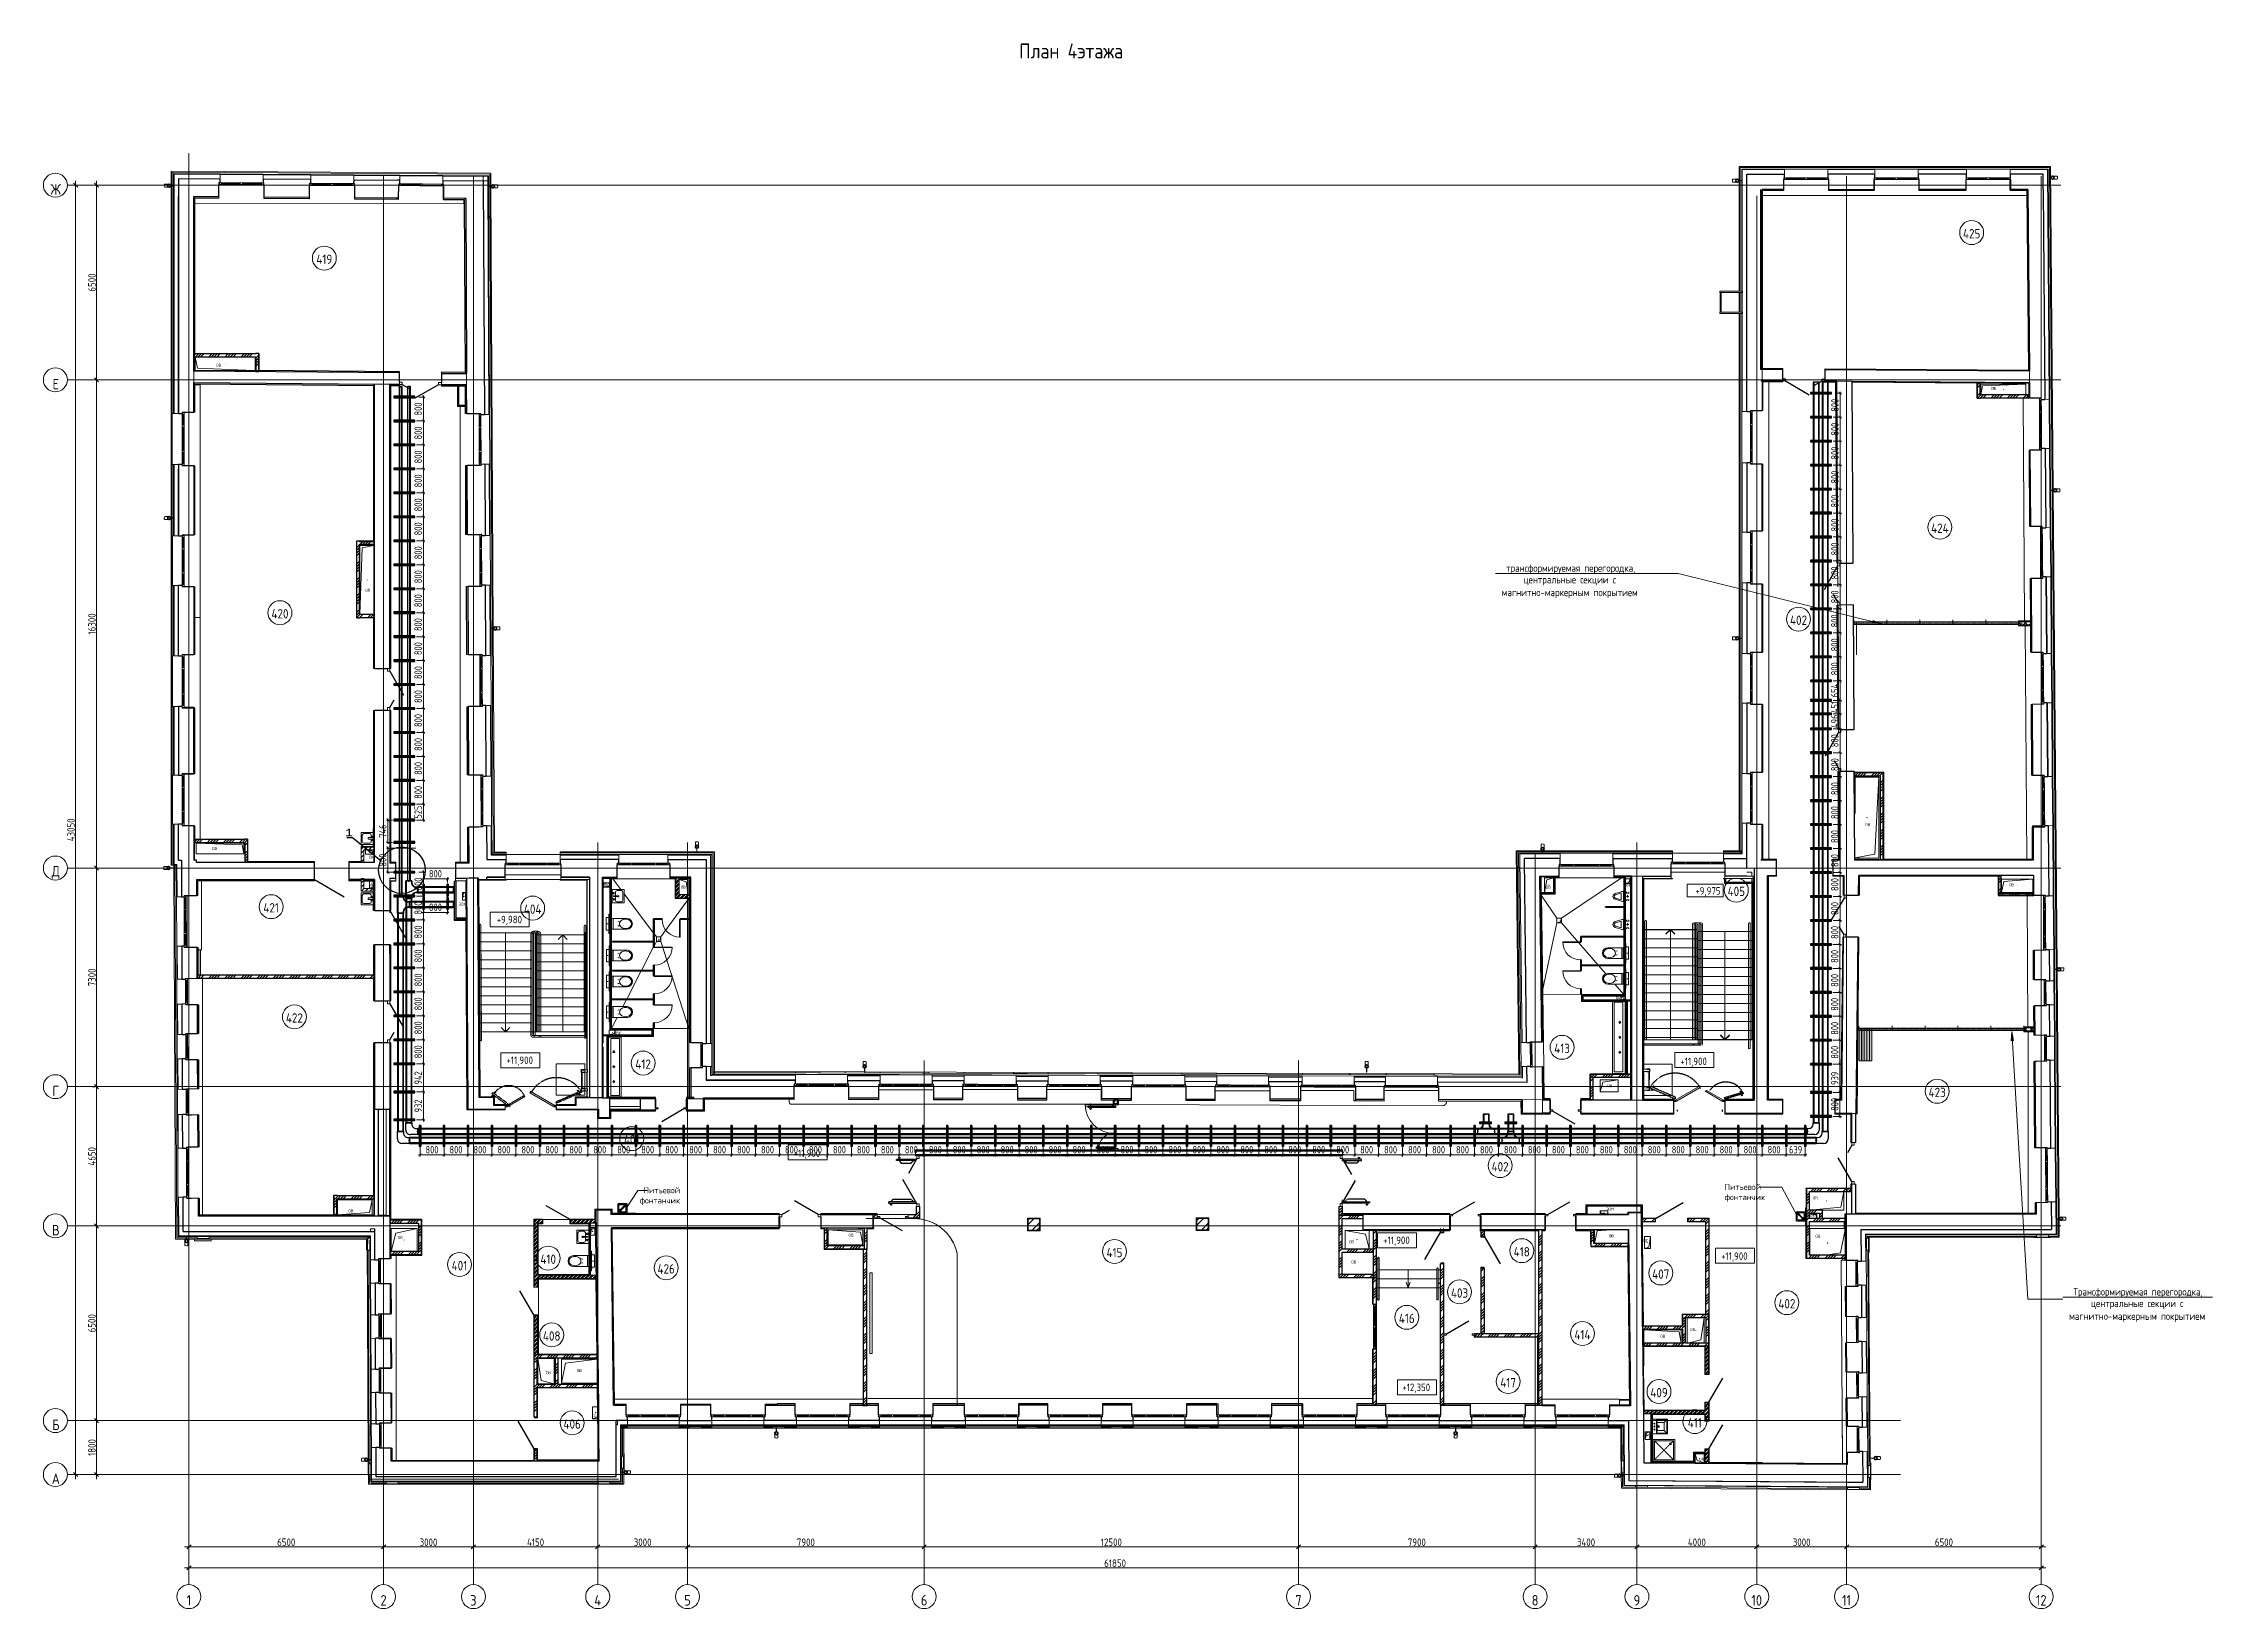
# Model space of a CAD drawing. Header units: millimetres. Extents: x -42533 to 645315, y 3457 to 82611.
# Drawn here: x 405242 to 477673, y 22163 to 74424 of the extents above; entities that cross this region are included whole.
import ezdxf
from ezdxf import colors
from ezdxf.entities.mleader import LeaderData, LeaderLine
from ezdxf.enums import TextEntityAlignment as Align
from ezdxf.math import Vec2, Vec3

# ---------------------------------------------------------------- set-up
doc = ezdxf.new("R2018")
doc.units = ezdxf.units.MM
for name, pattern in [('ADSK_Линия сетки', [25, 20, -2.5, 0, -2.5]), ('ADSK_Осевая', [14, 10, -2, 0, -2]), ('ADSK_Штрих_ш3 п1_5', [4.5, 3, -1.5]), ('ADSK_Штриховая_ш3 п1_5', [4.5, 3, -1.5]), ('ADSK_Штрихпунктирная 2 точки_ш15 п1_5 п1_5 п1_5', [19.5, 15, -1.5, 0, -1.5, 0, -1.5]), ('HIDDEN', [9.525, 6.35, -3.175])]:
    doc.linetypes.add(name, pattern=pattern)
for name, color, linetype in [('00_00_потолок_Панели из стали', 7, 'Continuous'), ('ЭОМ_Лотки авар.', 1, 'Continuous'), ('ЭОМ_Лотки рабочие', 5, 'Continuous')]:
    doc.layers.add(name, color=color, linetype=linetype)
for name, color, linetype, lineweight in [('_ Окна', 7, 'Continuous', 9), ('Аннотация', 7, 'Continuous', 18), ('Витраж', 7, 'Continuous', 9), ('Двери', 7, 'Continuous', 9), ('Двери открывание', 7, 'Continuous', 9), ('Лестницы', 7, 'Continuous', 9), ('Марки помещений', 7, 'Continuous', 20), ('Несущие колонны', 7, 'Continuous', 18), ('Обобщенные модели', 7, 'Continuous', 18), ('Оборудование', 7, 'Continuous', 18), ('Ограждение', 7, 'Continuous', 9), ('Окна', 7, 'Continuous', 9), ('Оси', 253, 'Continuous', 9), ('Отметки', 7, 'Continuous', 9), ('Панели витража', 7, 'Continuous', 9), ('Перекрытие', 7, 'Continuous', 18), ('Размеры', 7, 'Continuous', 9), ('Сантехника', 7, 'Continuous', 18), ('Стены внутренние', 7, 'Continuous', 18), ('Стены наружные', 7, 'Continuous', 18), ('Стены несущие', 7, 'Continuous', 30), ('Стены отделка', 7, 'Continuous', 30), ('Стены перегородки', 7, 'Continuous', 30), ('Стены штриховка', 7, 'Continuous', 9), ('Стрелки вверх', 7, 'Continuous', 18), ('Узлы', 7, 'Continuous', 18), ('ШТРИХОВКА', 252, 'Continuous', 15)]:
    doc.layers.add(name, color=color, linetype=linetype, lineweight=lineweight)
doc.layers.add('Линии', color=7, linetype='Continuous', lineweight=9, true_color=0x00a600)
doc.styles.add('GOST Common', font='GOST_Common.ttf', dxfattribs={"width": 0.9, "height": 350})
doc.styles.add('GOST Common_1', font='GOST_Common.ttf', dxfattribs={"width": 0.9, "height": 250})
doc.styles.add('GOST Common_2', font='GOST_Common.ttf', dxfattribs={"width": 0.9, "height": 250})
doc.styles.add('GOST Common_4', font='GOST_Common.ttf', dxfattribs={"width": 0.9, "height": 200})
doc.styles.add('GOST Common_5', font='GOST_Common.ttf', dxfattribs={"width": 0.9, "height": 200})
doc.styles.get("Standard").update_dxf_attribs({"font": 'arial.ttf'})
doc.styles.add('М2', font='isocpeur.ttf', dxfattribs={"width": 0.8})
doc.dimstyles.new('ADSK_Основной_2_5_мм', dxfattribs={"dimscale": 304.8, "dimtxt": 251.428749, "dimasz": 0.463911, "dimexe": 0.492126, "dimexo": 0.492126, "dimgap": 0.098425, "dimtad": 1, "dimrnd": 0.01, "dimdsep": 46, "dimtxsty": 'GOST Common_1', "dimblk1": 'OBLIQUE', "dimblk2": 'OBLIQUE', "dimsah": 1, "dimcen": 0.09, "dimdle": 0.492126, "dimazin": 2, "dimtfac": 1, "dimtdec": 4, "dimtix": 1, "dimtmove": 0, "dimatfit": 3, "dimfxl": 1, "dimtvp": 1, "dimtolj": 1, "dimtzin": 0, "dimlwd": 20, "dimlwe": 20, "dimarcsym": 2})
doc.dimstyles.new('М2-100', dxfattribs={"dimtxt": 250, "dimasz": 100, "dimexe": 50, "dimexo": 50, "dimgap": 50, "dimtad": 1, "dimdec": 0, "dimzin": 1, "dimtxsty": 'М2', "dimblk": 'ARCHTICK', "dimcen": 2.5, "dimdle": 50, "dimclre": 256, "dimclrt": 256, "dimadec": 0, "dimazin": 0, "dimtfac": 1, "dimtdec": 0, "dimtix": 1, "dimtmove": 1, "dimatfit": 3, "dimldrblk": 'NONE', "dimfxl": 1, "dimtolj": 1, "dimlwd": 9, "dimlwe": 9, "dimarcsym": 1})
pattern_1 = [(45, (591.94, 243.9), (-67.35192, 67.35192), []), (45, (636.84, 243.9), (-67.35192, 67.35192), [])]
pattern_2 = [(45, (591.94, 243.9), (-269.4077, 269.4077), []), (45, (681.74, 243.9), (-269.4077, 269.4077), []), (45, (771.54, 243.9), (-269.4077, 269.4077), []), (45, (861.35, 243.9), (-269.4077, 269.4077), [])]
pattern_3 = [(45, (591.94, 243.9), (-235.7317, 235.7317), []), (45, (749.1, 243.9), (-235.7317, 235.7317), [])]
pattern_4 = [(0, (591.94, 243.9), (406.4, 101.6), [33.528, -271.272, 33.528, -271.272, -1625.6]), (0, (591.94, 243.9), (406.4, 101.6), [-609.6, 33.528, -576.072, 33.528, -271.272, -711.2]), (0, (591.94, 243.9), (406.4, 101.6), [-1524, 33.528, -169.672, 33.528, -474.472]), (120, (744.34, 294.7), (-291.18818, 301.15272), [33.528, -271.272, 33.528, -271.272, -1625.6]), (120, (744.34, 294.7), (-291.18818, 301.15272), [-609.6, 33.528, -576.072, 33.528, -271.272, -711.2]), (120, (744.34, 294.7), (-291.18818, 301.15272), [-1524, 33.528, -169.672, 33.528, -474.472]), (240, (795.14, 497.9), (-115.21182, -402.75272), [33.528, -271.272, 33.528, -271.272, -1625.6]), (240, (795.14, 497.9), (-115.21182, -402.75272), [-609.6, 33.528, -576.072, 33.528, -271.272, -711.2]), (240, (795.14, 497.9), (-115.21182, -402.75272), [-1524, 33.528, -169.672, 33.528, -474.472])]
pattern_5 = [(45, (591.94, 243.9), (-106.066, 106.066), []), (135, (591.94, 243.9), (-106.066, -106.066), [])]
pattern_6 = [(45, (591.94, 243.9), (-70.7107, 70.7107), [])]

# ---------------------------------------------------------------- blocks, each defined once
blk = doc.blocks.new('ADSK_КолоннаЖБ_Прямоугольная - 400x400 мм-2911095-План 4-го этажа')
at = {"layer": 'Несущие колонны', "lineweight": 40}
for p, q in [((-200, 200), (200, 200)), ((-200, -200), (-200, 200)), ((200, -200), (-200, -200))]:
    blk.add_line(p, q, dxfattribs=at)
blk = doc.blocks.new('ADSK_КолоннаЖБ_Прямоугольная - 400x400 мм-V1-План 4-го этажа')
at = {"layer": 'Несущие колонны', "lineweight": 40}
for p, q in [((-200, 200), (200, 200)), ((-200, -200), (-200, 200)), ((200, 200), (200, -200)), ((200, -200), (-200, -200))]:
    blk.add_line(p, q, dxfattribs=at)
blk = doc.blocks.new('_Oblique')
at = {"color": 0, "linetype": 'ByBlock', "lineweight": -2}
blk.add_line((-0.5, -0.5), (0.5, 0.5), dxfattribs=at)
blk = doc.blocks.new('*D1126')
at = {"layer": 'Defpoints', "color": 0, "transparency": 16777216}
for p in [(-5993, -1991), (507, -1991), (507, -2091)]:
    blk.add_point(p, dxfattribs=at)
at = {"layer": 'Размеры', "color": 0, "lineweight": 20, "transparency": 16777216}
for p, q in [((-6143, -2091), (657, -2091)), ((-5993, -2141), (-5993, -2241)), ((507, -2141), (507, -2241))]:
    blk.add_line(p, q, dxfattribs=at)
at = {"layer": 'Размеры', "color": 0, "lineweight": 20, "transparency": 16777216, "xscale": 141.4, "yscale": 141.4, "zscale": 141.4, "rotation": 180}
blk.add_blockref('_Oblique', (-5993, -2091), dxfattribs=at)
at = {"layer": 'Размеры', "color": 0, "lineweight": 20, "transparency": 16777216, "xscale": 141.4, "yscale": 141.4, "zscale": 141.4}
blk.add_blockref('_Oblique', (507, -2091), dxfattribs=at)
at = {"layer": 'Размеры', "color": 0, "lineweight": 20, "transparency": 16777216, "insert": (-2743, -1936), "char_height": 250, "width": 756.84, "attachment_point": 5, "style": 'GOST Common_1'}
blk.add_mtext('\\A1;6500', dxfattribs=at)
blk = doc.blocks.new('*D1127')
at = {"layer": 'Defpoints', "color": 0, "transparency": 16777216}
for p in [(507, -1991), (3507, -1991), (3507, -2091)]:
    blk.add_point(p, dxfattribs=at)
at = {"layer": 'Размеры', "color": 0, "lineweight": 20, "transparency": 16777216}
for p, q in [((357, -2091), (3657, -2091)), ((507, -2141), (507, -2241)), ((3507, -2141), (3507, -2241))]:
    blk.add_line(p, q, dxfattribs=at)
at = {"layer": 'Размеры', "color": 0, "lineweight": 20, "transparency": 16777216, "xscale": 141.4, "yscale": 141.4, "zscale": 141.4, "rotation": 180}
blk.add_blockref('_Oblique', (507, -2091), dxfattribs=at)
at = {"layer": 'Размеры', "color": 0, "lineweight": 20, "transparency": 16777216, "xscale": 141.4, "yscale": 141.4, "zscale": 141.4}
blk.add_blockref('_Oblique', (3507, -2091), dxfattribs=at)
at = {"layer": 'Размеры', "color": 0, "lineweight": 20, "transparency": 16777216, "insert": (2007, -1936), "char_height": 250, "width": 756.84, "attachment_point": 5, "style": 'GOST Common_1'}
blk.add_mtext('\\A1;3000', dxfattribs=at)
blk = doc.blocks.new('*D1128')
at = {"layer": 'Defpoints', "color": 0, "transparency": 16777216}
for p in [(3507, -1991), (7657, -1991), (7657, -2091)]:
    blk.add_point(p, dxfattribs=at)
at = {"layer": 'Размеры', "color": 0, "lineweight": 20, "transparency": 16777216}
for p, q in [((3357, -2091), (7807, -2091)), ((3507, -2141), (3507, -2241)), ((7657, -2141), (7657, -2241))]:
    blk.add_line(p, q, dxfattribs=at)
at = {"layer": 'Размеры', "color": 0, "lineweight": 20, "transparency": 16777216, "xscale": 141.4, "yscale": 141.4, "zscale": 141.4, "rotation": 180}
blk.add_blockref('_Oblique', (3507, -2091), dxfattribs=at)
at = {"layer": 'Размеры', "color": 0, "lineweight": 20, "transparency": 16777216, "xscale": 141.4, "yscale": 141.4, "zscale": 141.4}
blk.add_blockref('_Oblique', (7657, -2091), dxfattribs=at)
at = {"layer": 'Размеры', "color": 0, "lineweight": 20, "transparency": 16777216, "insert": (5582, -1936), "char_height": 250, "width": 726.16, "attachment_point": 5, "style": 'GOST Common_1'}
blk.add_mtext('\\A1;4150', dxfattribs=at)
blk = doc.blocks.new('*D1129')
at = {"layer": 'Defpoints', "color": 0, "transparency": 16777216}
for p in [(7657, -1991), (10657, -1991), (10657, -2091)]:
    blk.add_point(p, dxfattribs=at)
at = {"layer": 'Размеры', "color": 0, "lineweight": 20, "transparency": 16777216}
for p, q in [((7507, -2091), (10807, -2091)), ((7657, -2141), (7657, -2241)), ((10657, -2141), (10657, -2241))]:
    blk.add_line(p, q, dxfattribs=at)
at = {"layer": 'Размеры', "color": 0, "lineweight": 20, "transparency": 16777216, "xscale": 141.4, "yscale": 141.4, "zscale": 141.4, "rotation": 180}
blk.add_blockref('_Oblique', (7657, -2091), dxfattribs=at)
at = {"layer": 'Размеры', "color": 0, "lineweight": 20, "transparency": 16777216, "xscale": 141.4, "yscale": 141.4, "zscale": 141.4}
blk.add_blockref('_Oblique', (10657, -2091), dxfattribs=at)
at = {"layer": 'Размеры', "color": 0, "lineweight": 20, "transparency": 16777216, "insert": (9157, -1936), "char_height": 250, "width": 756.84, "attachment_point": 5, "style": 'GOST Common_1'}
blk.add_mtext('\\A1;3000', dxfattribs=at)
blk = doc.blocks.new('*D1130')
at = {"layer": 'Defpoints', "color": 0, "transparency": 16777216}
for p in [(10657, -1991), (18557, -1991), (18557, -2091)]:
    blk.add_point(p, dxfattribs=at)
at = {"layer": 'Размеры', "color": 0, "lineweight": 20, "transparency": 16777216}
for p, q in [((10507, -2091), (18707, -2091)), ((10657, -2141), (10657, -2241)), ((18557, -2141), (18557, -2241))]:
    blk.add_line(p, q, dxfattribs=at)
at = {"layer": 'Размеры', "color": 0, "lineweight": 20, "transparency": 16777216, "xscale": 141.4, "yscale": 141.4, "zscale": 141.4, "rotation": 180}
blk.add_blockref('_Oblique', (10657, -2091), dxfattribs=at)
at = {"layer": 'Размеры', "color": 0, "lineweight": 20, "transparency": 16777216, "xscale": 141.4, "yscale": 141.4, "zscale": 141.4}
blk.add_blockref('_Oblique', (18557, -2091), dxfattribs=at)
at = {"layer": 'Размеры', "color": 0, "lineweight": 20, "transparency": 16777216, "insert": (14607, -1936), "char_height": 250, "width": 756.84, "attachment_point": 5, "style": 'GOST Common_1'}
blk.add_mtext('\\A1;7900', dxfattribs=at)
blk = doc.blocks.new('*D1131')
at = {"layer": 'Defpoints', "color": 0, "transparency": 16777216}
for p in [(18557, -1991), (31057, -1991), (31057, -2091)]:
    blk.add_point(p, dxfattribs=at)
at = {"layer": 'Размеры', "color": 0, "lineweight": 20, "transparency": 16777216}
for p, q in [((18407, -2091), (31207, -2091)), ((18557, -2141), (18557, -2241)), ((31057, -2141), (31057, -2241))]:
    blk.add_line(p, q, dxfattribs=at)
at = {"layer": 'Размеры', "color": 0, "lineweight": 20, "transparency": 16777216, "xscale": 141.4, "yscale": 141.4, "zscale": 141.4, "rotation": 180}
blk.add_blockref('_Oblique', (18557, -2091), dxfattribs=at)
at = {"layer": 'Размеры', "color": 0, "lineweight": 20, "transparency": 16777216, "xscale": 141.4, "yscale": 141.4, "zscale": 141.4}
blk.add_blockref('_Oblique', (31057, -2091), dxfattribs=at)
at = {"layer": 'Размеры', "color": 0, "lineweight": 20, "transparency": 16777216, "insert": (24807, -1936), "char_height": 250, "width": 889.8, "attachment_point": 5, "style": 'GOST Common_1'}
blk.add_mtext('\\A1;12500', dxfattribs=at)
blk = doc.blocks.new('*D1132')
at = {"layer": 'Defpoints', "color": 0, "transparency": 16777216}
for p in [(31057, -1991), (38957, -1991), (38957, -2091)]:
    blk.add_point(p, dxfattribs=at)
at = {"layer": 'Размеры', "color": 0, "lineweight": 20, "transparency": 16777216}
for p, q in [((30907, -2091), (39107, -2091)), ((31057, -2141), (31057, -2241)), ((38957, -2141), (38957, -2241))]:
    blk.add_line(p, q, dxfattribs=at)
at = {"layer": 'Размеры', "color": 0, "lineweight": 20, "transparency": 16777216, "xscale": 141.4, "yscale": 141.4, "zscale": 141.4, "rotation": 180}
blk.add_blockref('_Oblique', (31057, -2091), dxfattribs=at)
at = {"layer": 'Размеры', "color": 0, "lineweight": 20, "transparency": 16777216, "xscale": 141.4, "yscale": 141.4, "zscale": 141.4}
blk.add_blockref('_Oblique', (38957, -2091), dxfattribs=at)
at = {"layer": 'Размеры', "color": 0, "lineweight": 20, "transparency": 16777216, "insert": (35007, -1936), "char_height": 250, "width": 756.84, "attachment_point": 5, "style": 'GOST Common_1'}
blk.add_mtext('\\A1;7900', dxfattribs=at)
blk = doc.blocks.new('*D1133')
at = {"layer": 'Defpoints', "color": 0, "transparency": 16777216}
for p in [(38957, -1991), (42357, -1991), (42357, -2091)]:
    blk.add_point(p, dxfattribs=at)
at = {"layer": 'Размеры', "color": 0, "lineweight": 20, "transparency": 16777216}
for p, q in [((38807, -2091), (42507, -2091)), ((38957, -2141), (38957, -2241)), ((42357, -2141), (42357, -2241))]:
    blk.add_line(p, q, dxfattribs=at)
at = {"layer": 'Размеры', "color": 0, "lineweight": 20, "transparency": 16777216, "xscale": 141.4, "yscale": 141.4, "zscale": 141.4, "rotation": 180}
blk.add_blockref('_Oblique', (38957, -2091), dxfattribs=at)
at = {"layer": 'Размеры', "color": 0, "lineweight": 20, "transparency": 16777216, "xscale": 141.4, "yscale": 141.4, "zscale": 141.4}
blk.add_blockref('_Oblique', (42357, -2091), dxfattribs=at)
at = {"layer": 'Размеры', "color": 0, "lineweight": 20, "transparency": 16777216, "insert": (40657, -1936), "char_height": 250, "width": 782.41, "attachment_point": 5, "style": 'GOST Common_1'}
blk.add_mtext('\\A1;3400', dxfattribs=at)
blk = doc.blocks.new('*D1134')
at = {"layer": 'Defpoints', "color": 0, "transparency": 16777216}
for p in [(42357, -1991), (46357, -1991), (46357, -2091)]:
    blk.add_point(p, dxfattribs=at)
at = {"layer": 'Размеры', "color": 0, "lineweight": 20, "transparency": 16777216}
for p, q in [((42207, -2091), (46507, -2091)), ((42357, -2141), (42357, -2241)), ((46357, -2141), (46357, -2241))]:
    blk.add_line(p, q, dxfattribs=at)
at = {"layer": 'Размеры', "color": 0, "lineweight": 20, "transparency": 16777216, "xscale": 141.4, "yscale": 141.4, "zscale": 141.4, "rotation": 180}
blk.add_blockref('_Oblique', (42357, -2091), dxfattribs=at)
at = {"layer": 'Размеры', "color": 0, "lineweight": 20, "transparency": 16777216, "xscale": 141.4, "yscale": 141.4, "zscale": 141.4}
blk.add_blockref('_Oblique', (46357, -2091), dxfattribs=at)
at = {"layer": 'Размеры', "color": 0, "lineweight": 20, "transparency": 16777216, "insert": (44357, -1936), "char_height": 250, "width": 782.41, "attachment_point": 5, "style": 'GOST Common_1'}
blk.add_mtext('\\A1;4000', dxfattribs=at)
blk = doc.blocks.new('*D1135')
at = {"layer": 'Defpoints', "color": 0, "transparency": 16777216}
for p in [(46357, -1991), (49357, -1991), (49357, -2091)]:
    blk.add_point(p, dxfattribs=at)
at = {"layer": 'Размеры', "color": 0, "lineweight": 20, "transparency": 16777216}
for p, q in [((46207, -2091), (49507, -2091)), ((46357, -2141), (46357, -2241)), ((49357, -2141), (49357, -2241))]:
    blk.add_line(p, q, dxfattribs=at)
at = {"layer": 'Размеры', "color": 0, "lineweight": 20, "transparency": 16777216, "xscale": 141.4, "yscale": 141.4, "zscale": 141.4, "rotation": 180}
blk.add_blockref('_Oblique', (46357, -2091), dxfattribs=at)
at = {"layer": 'Размеры', "color": 0, "lineweight": 20, "transparency": 16777216, "xscale": 141.4, "yscale": 141.4, "zscale": 141.4}
blk.add_blockref('_Oblique', (49357, -2091), dxfattribs=at)
at = {"layer": 'Размеры', "color": 0, "lineweight": 20, "transparency": 16777216, "insert": (47857, -1936), "char_height": 250, "width": 756.84, "attachment_point": 5, "style": 'GOST Common_1'}
blk.add_mtext('\\A1;3000', dxfattribs=at)
blk = doc.blocks.new('*D1136')
at = {"layer": 'Defpoints', "color": 0, "transparency": 16777216}
for p in [(49357, -1991), (55857, -1991), (55857, -2091)]:
    blk.add_point(p, dxfattribs=at)
at = {"layer": 'Размеры', "color": 0, "lineweight": 20, "transparency": 16777216}
for p, q in [((49207, -2091), (56007, -2091)), ((49357, -2141), (49357, -2241)), ((55857, -2141), (55857, -2241))]:
    blk.add_line(p, q, dxfattribs=at)
at = {"layer": 'Размеры', "color": 0, "lineweight": 20, "transparency": 16777216, "xscale": 141.4, "yscale": 141.4, "zscale": 141.4, "rotation": 180}
blk.add_blockref('_Oblique', (49357, -2091), dxfattribs=at)
at = {"layer": 'Размеры', "color": 0, "lineweight": 20, "transparency": 16777216, "xscale": 141.4, "yscale": 141.4, "zscale": 141.4}
blk.add_blockref('_Oblique', (55857, -2091), dxfattribs=at)
at = {"layer": 'Размеры', "color": 0, "lineweight": 20, "transparency": 16777216, "insert": (52607, -1936), "char_height": 250, "width": 756.84, "attachment_point": 5, "style": 'GOST Common_1'}
blk.add_mtext('\\A1;6500', dxfattribs=at)
blk = doc.blocks.new('*D1137')
at = {"layer": 'Defpoints', "color": 0, "transparency": 16777216}
for p in [(-5993, -2691), (55857, -2691), (55857, -2791)]:
    blk.add_point(p, dxfattribs=at)
at = {"layer": 'Размеры', "color": 0, "lineweight": 20, "transparency": 16777216}
for p, q in [((-6143, -2791), (56007, -2791)), ((-5993, -2841), (-5993, -2941)), ((55857, -2841), (55857, -2941))]:
    blk.add_line(p, q, dxfattribs=at)
at = {"layer": 'Размеры', "color": 0, "lineweight": 20, "transparency": 16777216, "xscale": 141.4, "yscale": 141.4, "zscale": 141.4, "rotation": 180}
blk.add_blockref('_Oblique', (-5993, -2791), dxfattribs=at)
at = {"layer": 'Размеры', "color": 0, "lineweight": 20, "transparency": 16777216, "xscale": 141.4, "yscale": 141.4, "zscale": 141.4}
blk.add_blockref('_Oblique', (55857, -2791), dxfattribs=at)
at = {"layer": 'Размеры', "color": 0, "lineweight": 20, "transparency": 16777216, "insert": (24932, -2636), "char_height": 250, "width": 889.8, "attachment_point": 5, "style": 'GOST Common_1'}
blk.add_mtext('\\A1;61850', dxfattribs=at)
blk = doc.blocks.new('*D1138')
at = {"layer": 'Defpoints', "color": 0, "transparency": 16777216}
for p in [(-9677, 43374), (-9777, 324), (-9677, 324)]:
    blk.add_point(p, dxfattribs=at)
at = {"layer": 'Размеры', "color": 0, "lineweight": 20, "transparency": 16777216}
for p, q in [((-9777, 43524), (-9777, 174)), ((-9827, 43374), (-9927, 43374)), ((-9827, 324), (-9927, 324))]:
    blk.add_line(p, q, dxfattribs=at)
at = {"layer": 'Размеры', "color": 0, "lineweight": 20, "transparency": 16777216, "xscale": 141.4, "yscale": 141.4, "zscale": 141.4}
for p, rotation in [((-9777, 43374), 90), ((-9777, 324), 270)]:
    blk.add_blockref('_Oblique', p, dxfattribs=dict(at, rotation=rotation))
at = {"layer": 'Размеры', "color": 0, "lineweight": 20, "transparency": 16777216, "insert": (-9932, 21849), "char_height": 250, "width": 971.62, "attachment_point": 5, "rotation": 90, "style": 'GOST Common_1'}
blk.add_mtext('\\A1;43050', dxfattribs=at)
blk = doc.blocks.new('*D1139')
at = {"layer": 'Defpoints', "color": 0, "transparency": 16777216}
for p in [(-8977, 43374), (-9077, 36874), (-8977, 36874)]:
    blk.add_point(p, dxfattribs=at)
at = {"layer": 'Размеры', "color": 0, "lineweight": 20, "transparency": 16777216}
for p, q in [((-9077, 43524), (-9077, 36724)), ((-9127, 43374), (-9227, 43374)), ((-9127, 36874), (-9227, 36874))]:
    blk.add_line(p, q, dxfattribs=at)
at = {"layer": 'Размеры', "color": 0, "lineweight": 20, "transparency": 16777216, "xscale": 141.4, "yscale": 141.4, "zscale": 141.4}
for p, rotation in [((-9077, 43374), 90), ((-9077, 36874), 270)]:
    blk.add_blockref('_Oblique', p, dxfattribs=dict(at, rotation=rotation))
at = {"layer": 'Размеры', "color": 0, "lineweight": 20, "transparency": 16777216, "insert": (-9232, 40124), "char_height": 250, "width": 756.84, "attachment_point": 5, "rotation": 90, "style": 'GOST Common_1'}
blk.add_mtext('\\A1;6500', dxfattribs=at)
blk = doc.blocks.new('*D1140')
at = {"layer": 'Defpoints', "color": 0, "transparency": 16777216}
for p in [(-8977, 36874), (-9077, 20574), (-8977, 20574)]:
    blk.add_point(p, dxfattribs=at)
at = {"layer": 'Размеры', "color": 0, "lineweight": 20, "transparency": 16777216}
for p, q in [((-9077, 37024), (-9077, 20424)), ((-9127, 36874), (-9227, 36874)), ((-9127, 20574), (-9227, 20574))]:
    blk.add_line(p, q, dxfattribs=at)
at = {"layer": 'Размеры', "color": 0, "lineweight": 20, "transparency": 16777216, "xscale": 141.4, "yscale": 141.4, "zscale": 141.4}
for p, rotation in [((-9077, 36874), 90), ((-9077, 20574), 270)]:
    blk.add_blockref('_Oblique', p, dxfattribs=dict(at, rotation=rotation))
at = {"layer": 'Размеры', "color": 0, "lineweight": 20, "transparency": 16777216, "insert": (-9232, 28724), "char_height": 250, "width": 889.8, "attachment_point": 5, "rotation": 90, "style": 'GOST Common_1'}
blk.add_mtext('\\A1;16300', dxfattribs=at)
blk = doc.blocks.new('*D1141')
at = {"layer": 'Defpoints', "color": 0, "transparency": 16777216}
for p in [(-8977, 20574), (-9077, 13274), (-8977, 13274)]:
    blk.add_point(p, dxfattribs=at)
at = {"layer": 'Размеры', "color": 0, "lineweight": 20, "transparency": 16777216}
for p, q in [((-9127, 20574), (-9227, 20574)), ((-9077, 20724), (-9077, 13124)), ((-9127, 13274), (-9227, 13274))]:
    blk.add_line(p, q, dxfattribs=at)
at = {"layer": 'Размеры', "color": 0, "lineweight": 20, "transparency": 16777216, "xscale": 141.4, "yscale": 141.4, "zscale": 141.4}
for p, rotation in [((-9077, 20574), 90), ((-9077, 13274), 270)]:
    blk.add_blockref('_Oblique', p, dxfattribs=dict(at, rotation=rotation))
at = {"layer": 'Размеры', "color": 0, "lineweight": 20, "transparency": 16777216, "insert": (-9232, 16924), "char_height": 250, "width": 756.84, "attachment_point": 5, "rotation": 90, "style": 'GOST Common_1'}
blk.add_mtext('\\A1;7300', dxfattribs=at)
blk = doc.blocks.new('*D1142')
at = {"layer": 'Defpoints', "color": 0, "transparency": 16777216}
for p in [(-8977, 13274), (-9077, 8624), (-8977, 8624)]:
    blk.add_point(p, dxfattribs=at)
at = {"layer": 'Размеры', "color": 0, "lineweight": 20, "transparency": 16777216}
for p, q in [((-9127, 13274), (-9227, 13274)), ((-9077, 13424), (-9077, 8474)), ((-9127, 8624), (-9227, 8624))]:
    blk.add_line(p, q, dxfattribs=at)
at = {"layer": 'Размеры', "color": 0, "lineweight": 20, "transparency": 16777216, "xscale": 141.4, "yscale": 141.4, "zscale": 141.4}
for p, rotation in [((-9077, 13274), 90), ((-9077, 8624), 270)]:
    blk.add_blockref('_Oblique', p, dxfattribs=dict(at, rotation=rotation))
at = {"layer": 'Размеры', "color": 0, "lineweight": 20, "transparency": 16777216, "insert": (-9232, 10949), "char_height": 250, "width": 782.41, "attachment_point": 5, "rotation": 90, "style": 'GOST Common_1'}
blk.add_mtext('\\A1;4650', dxfattribs=at)
blk = doc.blocks.new('*D1143')
at = {"layer": 'Defpoints', "color": 0, "transparency": 16777216}
for p in [(-8977, 8624), (-9077, 2124), (-8977, 2124)]:
    blk.add_point(p, dxfattribs=at)
at = {"layer": 'Размеры', "color": 0, "lineweight": 20, "transparency": 16777216}
for p, q in [((-9077, 8774), (-9077, 1974)), ((-9127, 8624), (-9227, 8624)), ((-9127, 2124), (-9227, 2124))]:
    blk.add_line(p, q, dxfattribs=at)
at = {"layer": 'Размеры', "color": 0, "lineweight": 20, "transparency": 16777216, "xscale": 141.4, "yscale": 141.4, "zscale": 141.4}
for p, rotation in [((-9077, 8624), 90), ((-9077, 2124), 270)]:
    blk.add_blockref('_Oblique', p, dxfattribs=dict(at, rotation=rotation))
at = {"layer": 'Размеры', "color": 0, "lineweight": 20, "transparency": 16777216, "insert": (-9232, 5374), "char_height": 250, "width": 756.84, "attachment_point": 5, "rotation": 90, "style": 'GOST Common_1'}
blk.add_mtext('\\A1;6500', dxfattribs=at)
blk = doc.blocks.new('*D1144')
at = {"layer": 'Defpoints', "color": 0, "transparency": 16777216}
for p in [(-8977, 2124), (-9077, 324), (-8977, 324)]:
    blk.add_point(p, dxfattribs=at)
at = {"layer": 'Размеры', "color": 0, "lineweight": 20, "transparency": 16777216}
for p, q in [((-9077, 2274), (-9077, 174)), ((-9127, 2124), (-9227, 2124)), ((-9127, 324), (-9227, 324))]:
    blk.add_line(p, q, dxfattribs=at)
at = {"layer": 'Размеры', "color": 0, "lineweight": 20, "transparency": 16777216, "xscale": 141.4, "yscale": 141.4, "zscale": 141.4}
for p, rotation in [((-9077, 2124), 90), ((-9077, 324), 270)]:
    blk.add_blockref('_Oblique', p, dxfattribs=dict(at, rotation=rotation))
at = {"layer": 'Размеры', "color": 0, "lineweight": 20, "transparency": 16777216, "insert": (-9232, 1224), "char_height": 250, "width": 700.59, "attachment_point": 5, "rotation": 90, "style": 'GOST Common_1'}
blk.add_mtext('\\A1;1800', dxfattribs=at)
blk = doc.blocks.new('*U36')
at = {"color": 0, "linetype": 'ByBlock', "lineweight": -2}
for p, q in [((-295, 100), (-295, -100)), ((-295, 100), (-250, 100)), ((100, 295), (-100, 295)), ((-100, 250), (-100, 295)), ((100, 295), (100, 50)), ((-50, -100), (-295, -100))]:
    blk.add_line(p, q, dxfattribs=at)
for centre, radius in [((-280, 0), 3.5), ((-265, 92), 3.65), ((-92, 265), 3.65), ((0, 280), 3.5), ((92, 265), 3.65), ((-265, -92), 3.65)]:
    blk.add_circle(centre, radius, dxfattribs=at)
for centre in [(-250, 250), (-50, 50)]:
    blk.add_arc(centre, 150, 270, 0, dxfattribs=at)
at = {"color": 0, "linetype": 'ByBlock', "lineweight": -2, "flags": 104}
for tag, p in [('ВЫСОТА', (-28, -30)), ('ШИРИНА', (-28, -38)), ('ТОЛЩИНА', (-28, -47))]:
    blk.add_attdef(tag, text='', height=2.5, dxfattribs=at).set_placement(p, align=Align.TOP_LEFT)
at = {"color": 0, "linetype": 'ByBlock', "lineweight": -2, "flags": 9}
for tag, p in [('НАИМЕНОВАНИЕ', (-28, -11)), ('АРТИКУЛ', (-27, -17)), ('ПРИМЕЧАНИЕ', (-27, -23))]:
    blk.add_attdef(tag, p, '', height=2.5, dxfattribs=at)
blk = doc.blocks.new('*U1397')
at = {"color": 0, "linetype": 'Continuous', "lineweight": 25}
for p, q in [((-79, -46976), (-79, 0)), ((79, -46976), (79, 0))]:
    blk.add_line(p, q, dxfattribs=at)
blk.add_lwpolyline([(101, -46976), (101, 0), (-101, 0), (-101, -46976)], close=True, dxfattribs=at)
for centre, radius in [((-90, -35), 3.65), ((0, -15), 3.5), ((90, -35), 3.65)]:
    blk.add_circle(centre, radius, dxfattribs=at)
at = {"color": 0, "linetype": 'ByBlock', "lineweight": -2}
for centre in [(0, -15), (0, -46963)]:
    blk.add_circle(centre, 3.5, dxfattribs=at)
at = {"color": 0, "flags": 9}
for tag, p in [('АРТИКУЛ', (-60, -12)), ('НАИМЕНОВАНИЕ', (-59, -7)), ('ПРИМЕЧАНИЕ', (-59, -17))]:
    blk.add_attdef(tag, text='', height=2.5, dxfattribs=at).set_placement(p, align=Align.TOP_LEFT)
at = {"color": 0, "lineweight": 30, "flags": 104}
for tag, p in [('ВЫСОТА', (-60, -21)), ('ДЛИНА', (-60, -36)), ('ШИРИНА', (-59, -25)), ('ТОЛЩИНА', (-59, -31))]:
    blk.add_attdef(tag, text='', height=2.5, dxfattribs=at).set_placement(p, align=Align.TOP_LEFT)
blk = doc.blocks.new('*U1514')
at = {"color": 0, "linetype": 'Continuous', "lineweight": 25}
for p, q in [((-79, -46399), (-79, 0)), ((79, -46399), (79, 0))]:
    blk.add_line(p, q, dxfattribs=at)
blk.add_lwpolyline([(101, -46399), (101, 0), (-101, 0), (-101, -46399)], close=True, dxfattribs=at)
for centre, radius in [((-90, -35), 3.65), ((0, -15), 3.5), ((90, -35), 3.65)]:
    blk.add_circle(centre, radius, dxfattribs=at)
at = {"color": 0, "linetype": 'ByBlock', "lineweight": -2}
for centre in [(0, -15), (0, -46385)]:
    blk.add_circle(centre, 3.5, dxfattribs=at)
at = {"color": 0, "flags": 9}
for tag, p in [('АРТИКУЛ', (-60, -12)), ('НАИМЕНОВАНИЕ', (-59, -7)), ('ПРИМЕЧАНИЕ', (-59, -17))]:
    blk.add_attdef(tag, text='', height=2.5, dxfattribs=at).set_placement(p, align=Align.TOP_LEFT)
at = {"color": 0, "lineweight": 30, "flags": 104}
for tag, p in [('ВЫСОТА', (-60, -21)), ('ДЛИНА', (-60, -36)), ('ШИРИНА', (-59, -25)), ('ТОЛЩИНА', (-59, -31))]:
    blk.add_attdef(tag, text='', height=2.5, dxfattribs=at).set_placement(p, align=Align.TOP_LEFT)
blk = doc.blocks.new('*U1518')
at = {"color": 0, "linetype": 'Continuous', "lineweight": 25}
for p, q in [((-79, -25024), (-79, 0)), ((79, -25024), (79, 0))]:
    blk.add_line(p, q, dxfattribs=at)
blk.add_lwpolyline([(101, -25024), (101, 0), (-101, 0), (-101, -25024)], close=True, dxfattribs=at)
for centre, radius in [((-90, -35), 3.65), ((0, -15), 3.5), ((90, -35), 3.65)]:
    blk.add_circle(centre, radius, dxfattribs=at)
at = {"color": 0, "linetype": 'ByBlock', "lineweight": -2}
for centre in [(0, -15), (0, -25010)]:
    blk.add_circle(centre, 3.5, dxfattribs=at)
at = {"color": 0, "flags": 9}
for tag, p in [('АРТИКУЛ', (-60, -12)), ('НАИМЕНОВАНИЕ', (-59, -7)), ('ПРИМЕЧАНИЕ', (-59, -17))]:
    blk.add_attdef(tag, text='', height=2.5, dxfattribs=at).set_placement(p, align=Align.TOP_LEFT)
at = {"color": 0, "lineweight": 30, "flags": 104}
for tag, p in [('ВЫСОТА', (-60, -21)), ('ДЛИНА', (-60, -36)), ('ШИРИНА', (-59, -25)), ('ТОЛЩИНА', (-59, -31))]:
    blk.add_attdef(tag, text='', height=2.5, dxfattribs=at).set_placement(p, align=Align.TOP_LEFT)
blk = doc.blocks.new('*U1511')
at = {"color": 0, "linetype": 'Continuous', "lineweight": 25}
for p, q in [((-79, -24729), (-79, 0)), ((79, -24729), (79, 0))]:
    blk.add_line(p, q, dxfattribs=at)
blk.add_lwpolyline([(101, -24729), (101, 0), (-101, 0), (-101, -24729)], close=True, dxfattribs=at)
for centre, radius in [((-90, -35), 3.65), ((0, -15), 3.5), ((90, -35), 3.65)]:
    blk.add_circle(centre, radius, dxfattribs=at)
at = {"color": 0, "linetype": 'ByBlock', "lineweight": -2}
for centre in [(0, -15), (0, -24716)]:
    blk.add_circle(centre, 3.5, dxfattribs=at)
at = {"color": 0, "flags": 9}
for tag, p in [('АРТИКУЛ', (-60, -12)), ('НАИМЕНОВАНИЕ', (-59, -7)), ('ПРИМЕЧАНИЕ', (-59, -17))]:
    blk.add_attdef(tag, text='', height=2.5, dxfattribs=at).set_placement(p, align=Align.TOP_LEFT)
at = {"color": 0, "lineweight": 30, "flags": 104}
for tag, p in [('ВЫСОТА', (-60, -21)), ('ДЛИНА', (-60, -36)), ('ШИРИНА', (-59, -25)), ('ТОЛЩИНА', (-59, -31))]:
    blk.add_attdef(tag, text='', height=2.5, dxfattribs=at).set_placement(p, align=Align.TOP_LEFT)
blk = doc.blocks.new('*U45')
at = {"color": 0, "linetype": 'ByBlock', "lineweight": -2}
for points in [[(24, -700), (24, 0), (-24, 0), (-24, -700)], [(-22, -700), (-22, 0)], [(22, -700), (22, 0)], [(-24, -700), (24, -700)]]:
    blk.add_lwpolyline(points, dxfattribs=at)
at = {"color": 254, "transparency": 33554483}
blk.add_lwpolyline([(0, 1), (0, -2)], dxfattribs=at)
at = {"color": 0, "linetype": 'ByBlock', "lineweight": -2}
for points in [[(-7, -55, 0.345739), (-7, -65), (7, -65, 0.345739), (7, -55)], [(-7, -135, 0.345739), (-7, -145), (7, -145, 0.345739), (7, -135)], [(-7, -215, 0.345739), (-7, -225), (7, -225, 0.345739), (7, -215)], [(-7, -295, 0.345739), (-7, -305), (7, -305, 0.345739), (7, -295)], [(-7, -375, 0.345739), (-7, -385), (7, -385, 0.345739), (7, -375)], [(-7, -455, 0.345739), (-7, -465), (7, -465, 0.345739), (7, -455)], [(-7, -535, 0.345739), (-7, -545), (7, -545, 0.345739), (7, -535)], [(-7, -615, 0.345739), (-7, -625), (7, -625, 0.345739), (7, -615)], [(-5, -13), (-5, -27, 0.345739), (5, -27), (5, -13, 0.345739)], [(-5, -93), (-5, -107, 0.345739), (5, -107), (5, -93, 0.345739)], [(-5, -173), (-5, -187, 0.345739), (5, -187), (5, -173, 0.345739)], [(-5, -253), (-5, -267, 0.345739), (5, -267), (5, -253, 0.345739)], [(-5, -333), (-5, -347, 0.345739), (5, -347), (5, -333, 0.345739)], [(-5, -413), (-5, -427, 0.345739), (5, -427), (5, -413, 0.345739)], [(-5, -493), (-5, -507, 0.345739), (5, -507), (5, -493, 0.345739)], [(-5, -573), (-5, -587, 0.345739), (5, -587), (5, -573, 0.345739)], [(-5, -653), (-5, -667, 0.345739), (5, -667), (5, -653, 0.345739)]]:
    blk.add_lwpolyline(points, format="xyb", close=True, dxfattribs=at)
at = {"flags": 9}
for tag, p in [('АРТИКУЛ', (-59, -24)), ('НАИМЕНОВАНИЕ', (-58, -19)), ('ПРИМЕЧАНИЕ', (-58, -31))]:
    blk.add_attdef(tag, p, '', height=2.5, dxfattribs=at)
at = {"lineweight": 30, "flags": 104}
blk.add_attdef('ДЛИНА', text='', height=2.5, dxfattribs=at).set_placement((-58, -35), align=Align.TOP_LEFT)
blk = doc.blocks.new('_ArchTick')
at = {"color": 0, "linetype": 'ByBlock', "lineweight": 70, "const_width": 0.15}
blk.add_lwpolyline([(-0.5, -0.5), (0.5, 0.5)], dxfattribs=at)
blk = doc.blocks.new('*D1645')
at = {"layer": '00_00_потолок_Панели из стали', "color": 0, "lineweight": 9, "transparency": 16777216}
blk.add_line((418669, 37311), (417768, 37311), dxfattribs=at)
at = {"layer": '00_00_потолок_Панели из стали', "lineweight": 9, "transparency": 16777216}
for p, q in [((417818, 37544), (417818, 37261)), ((418619, 37543), (418619, 37261))]:
    blk.add_line(p, q, dxfattribs=at)
at = {"layer": 'Defpoints', "color": 0, "transparency": 16777216}
for p in [(417818, 37594), (417818, 37311), (418619, 37593)]:
    blk.add_point(p, dxfattribs=at)
at = {"layer": '00_00_потолок_Панели из стали', "color": 0, "lineweight": 9, "transparency": 16777216, "xscale": 100, "yscale": 100, "zscale": 100, "rotation": 180}
blk.add_blockref('_ArchTick', (417818, 37311), dxfattribs=at)
at = {"layer": '00_00_потолок_Панели из стали', "color": 0, "lineweight": 9, "transparency": 16777216, "xscale": 100, "yscale": 100, "zscale": 100}
blk.add_blockref('_ArchTick', (418619, 37311), dxfattribs=at)
at = {"layer": '00_00_потолок_Панели из стали', "transparency": 16777216, "insert": (418218, 37486), "char_height": 250, "attachment_point": 5, "style": 'М2'}
blk.add_mtext('\\A1;800', dxfattribs=at)
blk = doc.blocks.new('_None')
blk = doc.blocks.new('*D1646')
at = {"layer": '00_00_потолок_Панели из стали', "color": 0, "lineweight": 9, "transparency": 16777216}
blk.add_line((419469, 37311), (418569, 37311), dxfattribs=at)
at = {"layer": '00_00_потолок_Панели из стали', "lineweight": 9, "transparency": 16777216}
for p, q in [((418619, 37544), (418619, 37261)), ((419419, 37543), (419419, 37261))]:
    blk.add_line(p, q, dxfattribs=at)
at = {"layer": 'Defpoints', "color": 0, "transparency": 16777216}
for p in [(418619, 37594), (418619, 37311), (419419, 37593)]:
    blk.add_point(p, dxfattribs=at)
at = {"layer": '00_00_потолок_Панели из стали', "color": 0, "lineweight": 9, "transparency": 16777216, "xscale": 100, "yscale": 100, "zscale": 100, "rotation": 180}
blk.add_blockref('_ArchTick', (418619, 37311), dxfattribs=at)
at = {"layer": '00_00_потолок_Панели из стали', "color": 0, "lineweight": 9, "transparency": 16777216, "xscale": 100, "yscale": 100, "zscale": 100}
blk.add_blockref('_ArchTick', (419419, 37311), dxfattribs=at)
at = {"layer": '00_00_потолок_Панели из стали', "transparency": 16777216, "insert": (419019, 37486), "char_height": 250, "attachment_point": 5, "style": 'М2'}
blk.add_mtext('\\A1;800', dxfattribs=at)
blk = doc.blocks.new('*D1647')
at = {"layer": '00_00_потолок_Панели из стали', "color": 0, "lineweight": 9, "transparency": 16777216}
blk.add_line((420269, 37311), (419369, 37311), dxfattribs=at)
at = {"layer": '00_00_потолок_Панели из стали', "lineweight": 9, "transparency": 16777216}
for p, q in [((419419, 37544), (419419, 37261)), ((420219, 37543), (420219, 37261))]:
    blk.add_line(p, q, dxfattribs=at)
at = {"layer": 'Defpoints', "color": 0, "transparency": 16777216}
for p in [(419419, 37594), (419419, 37311), (420219, 37593)]:
    blk.add_point(p, dxfattribs=at)
at = {"layer": '00_00_потолок_Панели из стали', "color": 0, "lineweight": 9, "transparency": 16777216, "xscale": 100, "yscale": 100, "zscale": 100, "rotation": 180}
blk.add_blockref('_ArchTick', (419419, 37311), dxfattribs=at)
at = {"layer": '00_00_потолок_Панели из стали', "color": 0, "lineweight": 9, "transparency": 16777216, "xscale": 100, "yscale": 100, "zscale": 100}
blk.add_blockref('_ArchTick', (420219, 37311), dxfattribs=at)
at = {"layer": '00_00_потолок_Панели из стали', "transparency": 16777216, "insert": (419819, 37486), "char_height": 250, "attachment_point": 5, "style": 'М2'}
blk.add_mtext('\\A1;800', dxfattribs=at)
blk = doc.blocks.new('*D1648')
at = {"layer": '00_00_потолок_Панели из стали', "color": 0, "lineweight": 9, "transparency": 16777216}
blk.add_line((421069, 37311), (420169, 37311), dxfattribs=at)
at = {"layer": '00_00_потолок_Панели из стали', "lineweight": 9, "transparency": 16777216}
for p, q in [((420219, 37544), (420219, 37261)), ((421019, 37543), (421019, 37261))]:
    blk.add_line(p, q, dxfattribs=at)
at = {"layer": 'Defpoints', "color": 0, "transparency": 16777216}
for p in [(420219, 37594), (420219, 37311), (421019, 37593)]:
    blk.add_point(p, dxfattribs=at)
at = {"layer": '00_00_потолок_Панели из стали', "color": 0, "lineweight": 9, "transparency": 16777216, "xscale": 100, "yscale": 100, "zscale": 100, "rotation": 180}
blk.add_blockref('_ArchTick', (420219, 37311), dxfattribs=at)
at = {"layer": '00_00_потолок_Панели из стали', "color": 0, "lineweight": 9, "transparency": 16777216, "xscale": 100, "yscale": 100, "zscale": 100}
blk.add_blockref('_ArchTick', (421019, 37311), dxfattribs=at)
at = {"layer": '00_00_потолок_Панели из стали', "transparency": 16777216, "insert": (420619, 37486), "char_height": 250, "attachment_point": 5, "style": 'М2'}
blk.add_mtext('\\A1;800', dxfattribs=at)
blk = doc.blocks.new('*D1623')
at = {"layer": '00_00_потолок_Панели из стали', "color": 0, "lineweight": 9, "transparency": 16777216}
blk.add_line((421869, 37311), (420969, 37311), dxfattribs=at)
at = {"layer": '00_00_потолок_Панели из стали', "lineweight": 9, "transparency": 16777216}
for p, q in [((421019, 37544), (421019, 37261)), ((421819, 37543), (421819, 37261))]:
    blk.add_line(p, q, dxfattribs=at)
at = {"layer": 'Defpoints', "color": 0, "transparency": 16777216}
for p in [(421019, 37594), (421019, 37311), (421819, 37593)]:
    blk.add_point(p, dxfattribs=at)
at = {"layer": '00_00_потолок_Панели из стали', "color": 0, "lineweight": 9, "transparency": 16777216, "xscale": 100, "yscale": 100, "zscale": 100, "rotation": 180}
blk.add_blockref('_ArchTick', (421019, 37311), dxfattribs=at)
at = {"layer": '00_00_потолок_Панели из стали', "color": 0, "lineweight": 9, "transparency": 16777216, "xscale": 100, "yscale": 100, "zscale": 100}
blk.add_blockref('_ArchTick', (421819, 37311), dxfattribs=at)
at = {"layer": '00_00_потолок_Панели из стали', "transparency": 16777216, "insert": (421419, 37486), "char_height": 250, "attachment_point": 5, "style": 'М2'}
blk.add_mtext('\\A1;800', dxfattribs=at)
blk = doc.blocks.new('*D1624')
at = {"layer": '00_00_потолок_Панели из стали', "color": 0, "lineweight": 9, "transparency": 16777216}
blk.add_line((422670, 37311), (421769, 37311), dxfattribs=at)
at = {"layer": '00_00_потолок_Панели из стали', "lineweight": 9, "transparency": 16777216}
for p, q in [((421819, 37544), (421819, 37261)), ((422620, 37543), (422620, 37261))]:
    blk.add_line(p, q, dxfattribs=at)
at = {"layer": 'Defpoints', "color": 0, "transparency": 16777216}
for p in [(421819, 37594), (421819, 37311), (422620, 37593)]:
    blk.add_point(p, dxfattribs=at)
at = {"layer": '00_00_потолок_Панели из стали', "color": 0, "lineweight": 9, "transparency": 16777216, "xscale": 100, "yscale": 100, "zscale": 100, "rotation": 180}
blk.add_blockref('_ArchTick', (421819, 37311), dxfattribs=at)
at = {"layer": '00_00_потолок_Панели из стали', "color": 0, "lineweight": 9, "transparency": 16777216, "xscale": 100, "yscale": 100, "zscale": 100}
blk.add_blockref('_ArchTick', (422620, 37311), dxfattribs=at)
at = {"layer": '00_00_потолок_Панели из стали', "transparency": 16777216, "insert": (422219, 37486), "char_height": 250, "attachment_point": 5, "style": 'М2'}
blk.add_mtext('\\A1;800', dxfattribs=at)
blk = doc.blocks.new('*D1625')
at = {"layer": '00_00_потолок_Панели из стали', "color": 0, "lineweight": 9, "transparency": 16777216}
blk.add_line((423470, 37311), (422570, 37311), dxfattribs=at)
at = {"layer": '00_00_потолок_Панели из стали', "lineweight": 9, "transparency": 16777216}
for p, q in [((422620, 37544), (422620, 37261)), ((423420, 37543), (423420, 37261))]:
    blk.add_line(p, q, dxfattribs=at)
at = {"layer": 'Defpoints', "color": 0, "transparency": 16777216}
for p in [(422620, 37594), (422620, 37311), (423420, 37593)]:
    blk.add_point(p, dxfattribs=at)
at = {"layer": '00_00_потолок_Панели из стали', "color": 0, "lineweight": 9, "transparency": 16777216, "xscale": 100, "yscale": 100, "zscale": 100, "rotation": 180}
blk.add_blockref('_ArchTick', (422620, 37311), dxfattribs=at)
at = {"layer": '00_00_потолок_Панели из стали', "color": 0, "lineweight": 9, "transparency": 16777216, "xscale": 100, "yscale": 100, "zscale": 100}
blk.add_blockref('_ArchTick', (423420, 37311), dxfattribs=at)
at = {"layer": '00_00_потолок_Панели из стали', "transparency": 16777216, "insert": (423020, 37486), "char_height": 250, "attachment_point": 5, "style": 'М2'}
blk.add_mtext('\\A1;800', dxfattribs=at)
blk = doc.blocks.new('*D1626')
at = {"layer": '00_00_потолок_Панели из стали', "color": 0, "lineweight": 9, "transparency": 16777216}
blk.add_line((424270, 37311), (423370, 37311), dxfattribs=at)
at = {"layer": '00_00_потолок_Панели из стали', "lineweight": 9, "transparency": 16777216}
for p, q in [((423420, 37544), (423420, 37261)), ((424220, 37543), (424220, 37261))]:
    blk.add_line(p, q, dxfattribs=at)
at = {"layer": 'Defpoints', "color": 0, "transparency": 16777216}
for p in [(423420, 37594), (423420, 37311), (424220, 37593)]:
    blk.add_point(p, dxfattribs=at)
at = {"layer": '00_00_потолок_Панели из стали', "color": 0, "lineweight": 9, "transparency": 16777216, "xscale": 100, "yscale": 100, "zscale": 100, "rotation": 180}
blk.add_blockref('_ArchTick', (423420, 37311), dxfattribs=at)
at = {"layer": '00_00_потолок_Панели из стали', "color": 0, "lineweight": 9, "transparency": 16777216, "xscale": 100, "yscale": 100, "zscale": 100}
blk.add_blockref('_ArchTick', (424220, 37311), dxfattribs=at)
at = {"layer": '00_00_потолок_Панели из стали', "transparency": 16777216, "insert": (423820, 37486), "char_height": 250, "attachment_point": 5, "style": 'М2'}
blk.add_mtext('\\A1;800', dxfattribs=at)
blk = doc.blocks.new('*D1627')
at = {"layer": '00_00_потолок_Панели из стали', "color": 0, "lineweight": 9, "transparency": 16777216}
blk.add_line((425070, 37311), (424170, 37311), dxfattribs=at)
at = {"layer": '00_00_потолок_Панели из стали', "lineweight": 9, "transparency": 16777216}
for p, q in [((424220, 37544), (424220, 37261)), ((425020, 37543), (425020, 37261))]:
    blk.add_line(p, q, dxfattribs=at)
at = {"layer": 'Defpoints', "color": 0, "transparency": 16777216}
for p in [(424220, 37594), (424220, 37311), (425020, 37593)]:
    blk.add_point(p, dxfattribs=at)
at = {"layer": '00_00_потолок_Панели из стали', "color": 0, "lineweight": 9, "transparency": 16777216, "xscale": 100, "yscale": 100, "zscale": 100, "rotation": 180}
blk.add_blockref('_ArchTick', (424220, 37311), dxfattribs=at)
at = {"layer": '00_00_потолок_Панели из стали', "color": 0, "lineweight": 9, "transparency": 16777216, "xscale": 100, "yscale": 100, "zscale": 100}
blk.add_blockref('_ArchTick', (425020, 37311), dxfattribs=at)
at = {"layer": '00_00_потолок_Панели из стали', "transparency": 16777216, "insert": (424620, 37486), "char_height": 250, "attachment_point": 5, "style": 'М2'}
blk.add_mtext('\\A1;800', dxfattribs=at)
blk = doc.blocks.new('*D1628')
at = {"layer": '00_00_потолок_Панели из стали', "color": 0, "lineweight": 9, "transparency": 16777216}
blk.add_line((425870, 37311), (424970, 37311), dxfattribs=at)
at = {"layer": '00_00_потолок_Панели из стали', "lineweight": 9, "transparency": 16777216}
for p, q in [((425020, 37544), (425020, 37261)), ((425820, 37543), (425820, 37261))]:
    blk.add_line(p, q, dxfattribs=at)
at = {"layer": 'Defpoints', "color": 0, "transparency": 16777216}
for p in [(425020, 37594), (425020, 37311), (425820, 37593)]:
    blk.add_point(p, dxfattribs=at)
at = {"layer": '00_00_потолок_Панели из стали', "color": 0, "lineweight": 9, "transparency": 16777216, "xscale": 100, "yscale": 100, "zscale": 100, "rotation": 180}
blk.add_blockref('_ArchTick', (425020, 37311), dxfattribs=at)
at = {"layer": '00_00_потолок_Панели из стали', "color": 0, "lineweight": 9, "transparency": 16777216, "xscale": 100, "yscale": 100, "zscale": 100}
blk.add_blockref('_ArchTick', (425820, 37311), dxfattribs=at)
at = {"layer": '00_00_потолок_Панели из стали', "transparency": 16777216, "insert": (425420, 37486), "char_height": 250, "attachment_point": 5, "style": 'М2'}
blk.add_mtext('\\A1;800', dxfattribs=at)
blk = doc.blocks.new('*D1629')
at = {"layer": '00_00_потолок_Панели из стали', "color": 0, "lineweight": 9, "transparency": 16777216}
blk.add_line((426671, 37311), (425770, 37311), dxfattribs=at)
at = {"layer": '00_00_потолок_Панели из стали', "lineweight": 9, "transparency": 16777216}
for p, q in [((425820, 37544), (425820, 37261)), ((426621, 37543), (426621, 37261))]:
    blk.add_line(p, q, dxfattribs=at)
at = {"layer": 'Defpoints', "color": 0, "transparency": 16777216}
for p in [(425820, 37594), (425820, 37311), (426621, 37593)]:
    blk.add_point(p, dxfattribs=at)
at = {"layer": '00_00_потолок_Панели из стали', "color": 0, "lineweight": 9, "transparency": 16777216, "xscale": 100, "yscale": 100, "zscale": 100, "rotation": 180}
blk.add_blockref('_ArchTick', (425820, 37311), dxfattribs=at)
at = {"layer": '00_00_потолок_Панели из стали', "color": 0, "lineweight": 9, "transparency": 16777216, "xscale": 100, "yscale": 100, "zscale": 100}
blk.add_blockref('_ArchTick', (426621, 37311), dxfattribs=at)
at = {"layer": '00_00_потолок_Панели из стали', "transparency": 16777216, "insert": (426220, 37486), "char_height": 250, "attachment_point": 5, "style": 'М2'}
blk.add_mtext('\\A1;800', dxfattribs=at)
blk = doc.blocks.new('*D1638')
at = {"layer": '00_00_потолок_Панели из стали', "color": 0, "lineweight": 9, "transparency": 16777216}
blk.add_line((427471, 37311), (426571, 37311), dxfattribs=at)
at = {"layer": '00_00_потолок_Панели из стали', "lineweight": 9, "transparency": 16777216}
for p, q in [((426621, 37544), (426621, 37261)), ((427421, 37543), (427421, 37261))]:
    blk.add_line(p, q, dxfattribs=at)
at = {"layer": 'Defpoints', "color": 0, "transparency": 16777216}
for p in [(426621, 37594), (426621, 37311), (427421, 37593)]:
    blk.add_point(p, dxfattribs=at)
at = {"layer": '00_00_потолок_Панели из стали', "color": 0, "lineweight": 9, "transparency": 16777216, "xscale": 100, "yscale": 100, "zscale": 100, "rotation": 180}
blk.add_blockref('_ArchTick', (426621, 37311), dxfattribs=at)
at = {"layer": '00_00_потолок_Панели из стали', "color": 0, "lineweight": 9, "transparency": 16777216, "xscale": 100, "yscale": 100, "zscale": 100}
blk.add_blockref('_ArchTick', (427421, 37311), dxfattribs=at)
at = {"layer": '00_00_потолок_Панели из стали', "transparency": 16777216, "insert": (427021, 37486), "char_height": 250, "attachment_point": 5, "style": 'М2'}
blk.add_mtext('\\A1;800', dxfattribs=at)
blk = doc.blocks.new('*D1639')
at = {"layer": '00_00_потолок_Панели из стали', "color": 0, "lineweight": 9, "transparency": 16777216}
blk.add_line((428271, 37311), (427371, 37311), dxfattribs=at)
at = {"layer": '00_00_потолок_Панели из стали', "lineweight": 9, "transparency": 16777216}
for p, q in [((427421, 37544), (427421, 37261)), ((428221, 37543), (428221, 37261))]:
    blk.add_line(p, q, dxfattribs=at)
at = {"layer": 'Defpoints', "color": 0, "transparency": 16777216}
for p in [(427421, 37594), (427421, 37311), (428221, 37593)]:
    blk.add_point(p, dxfattribs=at)
at = {"layer": '00_00_потолок_Панели из стали', "color": 0, "lineweight": 9, "transparency": 16777216, "xscale": 100, "yscale": 100, "zscale": 100, "rotation": 180}
blk.add_blockref('_ArchTick', (427421, 37311), dxfattribs=at)
at = {"layer": '00_00_потолок_Панели из стали', "color": 0, "lineweight": 9, "transparency": 16777216, "xscale": 100, "yscale": 100, "zscale": 100}
blk.add_blockref('_ArchTick', (428221, 37311), dxfattribs=at)
at = {"layer": '00_00_потолок_Панели из стали', "transparency": 16777216, "insert": (427821, 37486), "char_height": 250, "attachment_point": 5, "style": 'М2'}
blk.add_mtext('\\A1;800', dxfattribs=at)
blk = doc.blocks.new('*D1640')
at = {"layer": '00_00_потолок_Панели из стали', "color": 0, "lineweight": 9, "transparency": 16777216}
blk.add_line((429071, 37311), (428171, 37311), dxfattribs=at)
at = {"layer": '00_00_потолок_Панели из стали', "lineweight": 9, "transparency": 16777216}
for p, q in [((428221, 37544), (428221, 37261)), ((429021, 37543), (429021, 37261))]:
    blk.add_line(p, q, dxfattribs=at)
at = {"layer": 'Defpoints', "color": 0, "transparency": 16777216}
for p in [(428221, 37594), (428221, 37311), (429021, 37593)]:
    blk.add_point(p, dxfattribs=at)
at = {"layer": '00_00_потолок_Панели из стали', "color": 0, "lineweight": 9, "transparency": 16777216, "xscale": 100, "yscale": 100, "zscale": 100, "rotation": 180}
blk.add_blockref('_ArchTick', (428221, 37311), dxfattribs=at)
at = {"layer": '00_00_потолок_Панели из стали', "color": 0, "lineweight": 9, "transparency": 16777216, "xscale": 100, "yscale": 100, "zscale": 100}
blk.add_blockref('_ArchTick', (429021, 37311), dxfattribs=at)
at = {"layer": '00_00_потолок_Панели из стали', "transparency": 16777216, "insert": (428621, 37486), "char_height": 250, "attachment_point": 5, "style": 'М2'}
blk.add_mtext('\\A1;800', dxfattribs=at)
blk = doc.blocks.new('*D1641')
at = {"layer": '00_00_потолок_Панели из стали', "color": 0, "lineweight": 9, "transparency": 16777216}
blk.add_line((429871, 37311), (428971, 37311), dxfattribs=at)
at = {"layer": '00_00_потолок_Панели из стали', "lineweight": 9, "transparency": 16777216}
for p, q in [((429021, 37544), (429021, 37261)), ((429821, 37543), (429821, 37261))]:
    blk.add_line(p, q, dxfattribs=at)
at = {"layer": 'Defpoints', "color": 0, "transparency": 16777216}
for p in [(429021, 37594), (429021, 37311), (429821, 37593)]:
    blk.add_point(p, dxfattribs=at)
at = {"layer": '00_00_потолок_Панели из стали', "color": 0, "lineweight": 9, "transparency": 16777216, "xscale": 100, "yscale": 100, "zscale": 100, "rotation": 180}
blk.add_blockref('_ArchTick', (429021, 37311), dxfattribs=at)
at = {"layer": '00_00_потолок_Панели из стали', "color": 0, "lineweight": 9, "transparency": 16777216, "xscale": 100, "yscale": 100, "zscale": 100}
blk.add_blockref('_ArchTick', (429821, 37311), dxfattribs=at)
at = {"layer": '00_00_потолок_Панели из стали', "transparency": 16777216, "insert": (429421, 37486), "char_height": 250, "attachment_point": 5, "style": 'М2'}
blk.add_mtext('\\A1;800', dxfattribs=at)
blk = doc.blocks.new('*D1642')
at = {"layer": '00_00_потолок_Панели из стали', "color": 0, "lineweight": 9, "transparency": 16777216}
blk.add_line((430672, 37311), (429771, 37311), dxfattribs=at)
at = {"layer": '00_00_потолок_Панели из стали', "lineweight": 9, "transparency": 16777216}
for p, q in [((429821, 37544), (429821, 37261)), ((430622, 37543), (430622, 37261))]:
    blk.add_line(p, q, dxfattribs=at)
at = {"layer": 'Defpoints', "color": 0, "transparency": 16777216}
for p in [(429821, 37594), (429821, 37311), (430622, 37593)]:
    blk.add_point(p, dxfattribs=at)
at = {"layer": '00_00_потолок_Панели из стали', "color": 0, "lineweight": 9, "transparency": 16777216, "xscale": 100, "yscale": 100, "zscale": 100, "rotation": 180}
blk.add_blockref('_ArchTick', (429821, 37311), dxfattribs=at)
at = {"layer": '00_00_потолок_Панели из стали', "color": 0, "lineweight": 9, "transparency": 16777216, "xscale": 100, "yscale": 100, "zscale": 100}
blk.add_blockref('_ArchTick', (430622, 37311), dxfattribs=at)
at = {"layer": '00_00_потолок_Панели из стали', "transparency": 16777216, "insert": (430221, 37486), "char_height": 250, "attachment_point": 5, "style": 'М2'}
blk.add_mtext('\\A1;800', dxfattribs=at)
blk = doc.blocks.new('*D1643')
at = {"layer": '00_00_потолок_Панели из стали', "color": 0, "lineweight": 9, "transparency": 16777216}
blk.add_line((431472, 37311), (430572, 37311), dxfattribs=at)
at = {"layer": '00_00_потолок_Панели из стали', "lineweight": 9, "transparency": 16777216}
for p, q in [((430622, 37544), (430622, 37261)), ((431422, 37543), (431422, 37261))]:
    blk.add_line(p, q, dxfattribs=at)
at = {"layer": 'Defpoints', "color": 0, "transparency": 16777216}
for p in [(430622, 37594), (430622, 37311), (431422, 37593)]:
    blk.add_point(p, dxfattribs=at)
at = {"layer": '00_00_потолок_Панели из стали', "color": 0, "lineweight": 9, "transparency": 16777216, "xscale": 100, "yscale": 100, "zscale": 100, "rotation": 180}
blk.add_blockref('_ArchTick', (430622, 37311), dxfattribs=at)
at = {"layer": '00_00_потолок_Панели из стали', "color": 0, "lineweight": 9, "transparency": 16777216, "xscale": 100, "yscale": 100, "zscale": 100}
blk.add_blockref('_ArchTick', (431422, 37311), dxfattribs=at)
at = {"layer": '00_00_потолок_Панели из стали', "transparency": 16777216, "insert": (431022, 37486), "char_height": 250, "attachment_point": 5, "style": 'М2'}
blk.add_mtext('\\A1;800', dxfattribs=at)
blk = doc.blocks.new('*D1644')
at = {"layer": '00_00_потолок_Панели из стали', "color": 0, "lineweight": 9, "transparency": 16777216}
blk.add_line((432272, 37311), (431372, 37311), dxfattribs=at)
at = {"layer": '00_00_потолок_Панели из стали', "lineweight": 9, "transparency": 16777216}
for p, q in [((431422, 37544), (431422, 37261)), ((432222, 37543), (432222, 37261))]:
    blk.add_line(p, q, dxfattribs=at)
at = {"layer": 'Defpoints', "color": 0, "transparency": 16777216}
for p in [(431422, 37594), (431422, 37311), (432222, 37593)]:
    blk.add_point(p, dxfattribs=at)
at = {"layer": '00_00_потолок_Панели из стали', "color": 0, "lineweight": 9, "transparency": 16777216, "xscale": 100, "yscale": 100, "zscale": 100, "rotation": 180}
blk.add_blockref('_ArchTick', (431422, 37311), dxfattribs=at)
at = {"layer": '00_00_потолок_Панели из стали', "color": 0, "lineweight": 9, "transparency": 16777216, "xscale": 100, "yscale": 100, "zscale": 100}
blk.add_blockref('_ArchTick', (432222, 37311), dxfattribs=at)
at = {"layer": '00_00_потолок_Панели из стали', "transparency": 16777216, "insert": (431822, 37486), "char_height": 250, "attachment_point": 5, "style": 'М2'}
blk.add_mtext('\\A1;800', dxfattribs=at)
blk = doc.blocks.new('*D1649')
at = {"layer": '00_00_потолок_Панели из стали', "color": 0, "lineweight": 9, "transparency": 16777216}
blk.add_line((433072, 37311), (432172, 37311), dxfattribs=at)
at = {"layer": '00_00_потолок_Панели из стали', "lineweight": 9, "transparency": 16777216}
for p, q in [((432222, 37544), (432222, 37261)), ((433022, 37543), (433022, 37261))]:
    blk.add_line(p, q, dxfattribs=at)
at = {"layer": 'Defpoints', "color": 0, "transparency": 16777216}
for p in [(432222, 37594), (432222, 37311), (433022, 37593)]:
    blk.add_point(p, dxfattribs=at)
at = {"layer": '00_00_потолок_Панели из стали', "color": 0, "lineweight": 9, "transparency": 16777216, "xscale": 100, "yscale": 100, "zscale": 100, "rotation": 180}
blk.add_blockref('_ArchTick', (432222, 37311), dxfattribs=at)
at = {"layer": '00_00_потолок_Панели из стали', "color": 0, "lineweight": 9, "transparency": 16777216, "xscale": 100, "yscale": 100, "zscale": 100}
blk.add_blockref('_ArchTick', (433022, 37311), dxfattribs=at)
at = {"layer": '00_00_потолок_Панели из стали', "transparency": 16777216, "insert": (432622, 37486), "char_height": 250, "attachment_point": 5, "style": 'М2'}
blk.add_mtext('\\A1;800', dxfattribs=at)
blk = doc.blocks.new('*D1650')
at = {"layer": '00_00_потолок_Панели из стали', "color": 0, "lineweight": 9, "transparency": 16777216}
blk.add_line((433872, 37311), (432972, 37311), dxfattribs=at)
at = {"layer": '00_00_потолок_Панели из стали', "lineweight": 9, "transparency": 16777216}
for p, q in [((433022, 37544), (433022, 37261)), ((433822, 37543), (433822, 37261))]:
    blk.add_line(p, q, dxfattribs=at)
at = {"layer": 'Defpoints', "color": 0, "transparency": 16777216}
for p in [(433022, 37594), (433022, 37311), (433822, 37593)]:
    blk.add_point(p, dxfattribs=at)
at = {"layer": '00_00_потолок_Панели из стали', "color": 0, "lineweight": 9, "transparency": 16777216, "xscale": 100, "yscale": 100, "zscale": 100, "rotation": 180}
blk.add_blockref('_ArchTick', (433022, 37311), dxfattribs=at)
at = {"layer": '00_00_потолок_Панели из стали', "color": 0, "lineweight": 9, "transparency": 16777216, "xscale": 100, "yscale": 100, "zscale": 100}
blk.add_blockref('_ArchTick', (433822, 37311), dxfattribs=at)
at = {"layer": '00_00_потолок_Панели из стали', "transparency": 16777216, "insert": (433422, 37486), "char_height": 250, "attachment_point": 5, "style": 'М2'}
blk.add_mtext('\\A1;800', dxfattribs=at)
blk = doc.blocks.new('*D1651')
at = {"layer": '00_00_потолок_Панели из стали', "color": 0, "lineweight": 9, "transparency": 16777216}
blk.add_line((434673, 37311), (433772, 37311), dxfattribs=at)
at = {"layer": '00_00_потолок_Панели из стали', "lineweight": 9, "transparency": 16777216}
for p, q in [((433822, 37544), (433822, 37261)), ((434623, 37543), (434623, 37261))]:
    blk.add_line(p, q, dxfattribs=at)
at = {"layer": 'Defpoints', "color": 0, "transparency": 16777216}
for p in [(433822, 37594), (433822, 37311), (434623, 37593)]:
    blk.add_point(p, dxfattribs=at)
at = {"layer": '00_00_потолок_Панели из стали', "color": 0, "lineweight": 9, "transparency": 16777216, "xscale": 100, "yscale": 100, "zscale": 100, "rotation": 180}
blk.add_blockref('_ArchTick', (433822, 37311), dxfattribs=at)
at = {"layer": '00_00_потолок_Панели из стали', "color": 0, "lineweight": 9, "transparency": 16777216, "xscale": 100, "yscale": 100, "zscale": 100}
blk.add_blockref('_ArchTick', (434623, 37311), dxfattribs=at)
at = {"layer": '00_00_потолок_Панели из стали', "transparency": 16777216, "insert": (434222, 37486), "char_height": 250, "attachment_point": 5, "style": 'М2'}
blk.add_mtext('\\A1;800', dxfattribs=at)
blk = doc.blocks.new('*D1652')
at = {"layer": '00_00_потолок_Панели из стали', "color": 0, "lineweight": 9, "transparency": 16777216}
blk.add_line((435473, 37311), (434573, 37311), dxfattribs=at)
at = {"layer": '00_00_потолок_Панели из стали', "lineweight": 9, "transparency": 16777216}
for p, q in [((434623, 37544), (434623, 37261)), ((435423, 37543), (435423, 37261))]:
    blk.add_line(p, q, dxfattribs=at)
at = {"layer": 'Defpoints', "color": 0, "transparency": 16777216}
for p in [(434623, 37594), (434623, 37311), (435423, 37593)]:
    blk.add_point(p, dxfattribs=at)
at = {"layer": '00_00_потолок_Панели из стали', "color": 0, "lineweight": 9, "transparency": 16777216, "xscale": 100, "yscale": 100, "zscale": 100, "rotation": 180}
blk.add_blockref('_ArchTick', (434623, 37311), dxfattribs=at)
at = {"layer": '00_00_потолок_Панели из стали', "color": 0, "lineweight": 9, "transparency": 16777216, "xscale": 100, "yscale": 100, "zscale": 100}
blk.add_blockref('_ArchTick', (435423, 37311), dxfattribs=at)
at = {"layer": '00_00_потолок_Панели из стали', "transparency": 16777216, "insert": (435023, 37486), "char_height": 250, "attachment_point": 5, "style": 'М2'}
blk.add_mtext('\\A1;800', dxfattribs=at)
blk = doc.blocks.new('*D1653')
at = {"layer": '00_00_потолок_Панели из стали', "color": 0, "lineweight": 9, "transparency": 16777216}
blk.add_line((436273, 37311), (435373, 37311), dxfattribs=at)
at = {"layer": '00_00_потолок_Панели из стали', "lineweight": 9, "transparency": 16777216}
for p, q in [((435423, 37544), (435423, 37261)), ((436223, 37543), (436223, 37261))]:
    blk.add_line(p, q, dxfattribs=at)
at = {"layer": 'Defpoints', "color": 0, "transparency": 16777216}
for p in [(435423, 37594), (435423, 37311), (436223, 37593)]:
    blk.add_point(p, dxfattribs=at)
at = {"layer": '00_00_потолок_Панели из стали', "color": 0, "lineweight": 9, "transparency": 16777216, "xscale": 100, "yscale": 100, "zscale": 100, "rotation": 180}
blk.add_blockref('_ArchTick', (435423, 37311), dxfattribs=at)
at = {"layer": '00_00_потолок_Панели из стали', "color": 0, "lineweight": 9, "transparency": 16777216, "xscale": 100, "yscale": 100, "zscale": 100}
blk.add_blockref('_ArchTick', (436223, 37311), dxfattribs=at)
at = {"layer": '00_00_потолок_Панели из стали', "transparency": 16777216, "insert": (435823, 37486), "char_height": 250, "attachment_point": 5, "style": 'М2'}
blk.add_mtext('\\A1;800', dxfattribs=at)
blk = doc.blocks.new('*D1654')
at = {"layer": '00_00_потолок_Панели из стали', "color": 0, "lineweight": 9, "transparency": 16777216}
blk.add_line((437073, 37311), (436173, 37311), dxfattribs=at)
at = {"layer": '00_00_потолок_Панели из стали', "lineweight": 9, "transparency": 16777216}
for p, q in [((436223, 37544), (436223, 37261)), ((437023, 37543), (437023, 37261))]:
    blk.add_line(p, q, dxfattribs=at)
at = {"layer": 'Defpoints', "color": 0, "transparency": 16777216}
for p in [(436223, 37594), (436223, 37311), (437023, 37593)]:
    blk.add_point(p, dxfattribs=at)
at = {"layer": '00_00_потолок_Панели из стали', "color": 0, "lineweight": 9, "transparency": 16777216, "xscale": 100, "yscale": 100, "zscale": 100, "rotation": 180}
blk.add_blockref('_ArchTick', (436223, 37311), dxfattribs=at)
at = {"layer": '00_00_потолок_Панели из стали', "color": 0, "lineweight": 9, "transparency": 16777216, "xscale": 100, "yscale": 100, "zscale": 100}
blk.add_blockref('_ArchTick', (437023, 37311), dxfattribs=at)
at = {"layer": '00_00_потолок_Панели из стали', "transparency": 16777216, "insert": (436623, 37486), "char_height": 250, "attachment_point": 5, "style": 'М2'}
blk.add_mtext('\\A1;800', dxfattribs=at)
blk = doc.blocks.new('*D1655')
at = {"layer": '00_00_потолок_Панели из стали', "color": 0, "lineweight": 9, "transparency": 16777216}
blk.add_line((437873, 37311), (436973, 37311), dxfattribs=at)
at = {"layer": '00_00_потолок_Панели из стали', "lineweight": 9, "transparency": 16777216}
for p, q in [((437023, 37544), (437023, 37261)), ((437823, 37543), (437823, 37261))]:
    blk.add_line(p, q, dxfattribs=at)
at = {"layer": 'Defpoints', "color": 0, "transparency": 16777216}
for p in [(437023, 37594), (437023, 37311), (437823, 37593)]:
    blk.add_point(p, dxfattribs=at)
at = {"layer": '00_00_потолок_Панели из стали', "color": 0, "lineweight": 9, "transparency": 16777216, "xscale": 100, "yscale": 100, "zscale": 100, "rotation": 180}
blk.add_blockref('_ArchTick', (437023, 37311), dxfattribs=at)
at = {"layer": '00_00_потолок_Панели из стали', "color": 0, "lineweight": 9, "transparency": 16777216, "xscale": 100, "yscale": 100, "zscale": 100}
blk.add_blockref('_ArchTick', (437823, 37311), dxfattribs=at)
at = {"layer": '00_00_потолок_Панели из стали', "transparency": 16777216, "insert": (437423, 37486), "char_height": 250, "attachment_point": 5, "style": 'М2'}
blk.add_mtext('\\A1;800', dxfattribs=at)
blk = doc.blocks.new('*D1666')
at = {"layer": '00_00_потолок_Панели из стали', "color": 0, "lineweight": 9, "transparency": 16777216}
blk.add_line((438674, 37311), (437773, 37311), dxfattribs=at)
at = {"layer": '00_00_потолок_Панели из стали', "lineweight": 9, "transparency": 16777216}
for p, q in [((437823, 37544), (437823, 37261)), ((438624, 37543), (438624, 37261))]:
    blk.add_line(p, q, dxfattribs=at)
at = {"layer": 'Defpoints', "color": 0, "transparency": 16777216}
for p in [(437823, 37594), (437823, 37311), (438624, 37593)]:
    blk.add_point(p, dxfattribs=at)
at = {"layer": '00_00_потолок_Панели из стали', "color": 0, "lineweight": 9, "transparency": 16777216, "xscale": 100, "yscale": 100, "zscale": 100, "rotation": 180}
blk.add_blockref('_ArchTick', (437823, 37311), dxfattribs=at)
at = {"layer": '00_00_потолок_Панели из стали', "color": 0, "lineweight": 9, "transparency": 16777216, "xscale": 100, "yscale": 100, "zscale": 100}
blk.add_blockref('_ArchTick', (438624, 37311), dxfattribs=at)
at = {"layer": '00_00_потолок_Панели из стали', "transparency": 16777216, "insert": (438223, 37486), "char_height": 250, "attachment_point": 5, "style": 'М2'}
blk.add_mtext('\\A1;800', dxfattribs=at)
blk = doc.blocks.new('*D1667')
at = {"layer": '00_00_потолок_Панели из стали', "color": 0, "lineweight": 9, "transparency": 16777216}
blk.add_line((439474, 37311), (438574, 37311), dxfattribs=at)
at = {"layer": '00_00_потолок_Панели из стали', "lineweight": 9, "transparency": 16777216}
for p, q in [((438624, 37544), (438624, 37261)), ((439424, 37543), (439424, 37261))]:
    blk.add_line(p, q, dxfattribs=at)
at = {"layer": 'Defpoints', "color": 0, "transparency": 16777216}
for p in [(438624, 37594), (438624, 37311), (439424, 37593)]:
    blk.add_point(p, dxfattribs=at)
at = {"layer": '00_00_потолок_Панели из стали', "color": 0, "lineweight": 9, "transparency": 16777216, "xscale": 100, "yscale": 100, "zscale": 100, "rotation": 180}
blk.add_blockref('_ArchTick', (438624, 37311), dxfattribs=at)
at = {"layer": '00_00_потолок_Панели из стали', "color": 0, "lineweight": 9, "transparency": 16777216, "xscale": 100, "yscale": 100, "zscale": 100}
blk.add_blockref('_ArchTick', (439424, 37311), dxfattribs=at)
at = {"layer": '00_00_потолок_Панели из стали', "transparency": 16777216, "insert": (439024, 37486), "char_height": 250, "attachment_point": 5, "style": 'М2'}
blk.add_mtext('\\A1;800', dxfattribs=at)
blk = doc.blocks.new('*D1668')
at = {"layer": '00_00_потолок_Панели из стали', "color": 0, "lineweight": 9, "transparency": 16777216}
blk.add_line((440274, 37311), (439374, 37311), dxfattribs=at)
at = {"layer": '00_00_потолок_Панели из стали', "lineweight": 9, "transparency": 16777216}
for p, q in [((439424, 37544), (439424, 37261)), ((440224, 37543), (440224, 37261))]:
    blk.add_line(p, q, dxfattribs=at)
at = {"layer": 'Defpoints', "color": 0, "transparency": 16777216}
for p in [(439424, 37594), (439424, 37311), (440224, 37593)]:
    blk.add_point(p, dxfattribs=at)
at = {"layer": '00_00_потолок_Панели из стали', "color": 0, "lineweight": 9, "transparency": 16777216, "xscale": 100, "yscale": 100, "zscale": 100, "rotation": 180}
blk.add_blockref('_ArchTick', (439424, 37311), dxfattribs=at)
at = {"layer": '00_00_потолок_Панели из стали', "color": 0, "lineweight": 9, "transparency": 16777216, "xscale": 100, "yscale": 100, "zscale": 100}
blk.add_blockref('_ArchTick', (440224, 37311), dxfattribs=at)
at = {"layer": '00_00_потолок_Панели из стали', "transparency": 16777216, "insert": (439824, 37486), "char_height": 250, "attachment_point": 5, "style": 'М2'}
blk.add_mtext('\\A1;800', dxfattribs=at)
blk = doc.blocks.new('*D1669')
at = {"layer": '00_00_потолок_Панели из стали', "color": 0, "lineweight": 9, "transparency": 16777216}
blk.add_line((441074, 37311), (440174, 37311), dxfattribs=at)
at = {"layer": '00_00_потолок_Панели из стали', "lineweight": 9, "transparency": 16777216}
for p, q in [((440224, 37544), (440224, 37261)), ((441024, 37543), (441024, 37261))]:
    blk.add_line(p, q, dxfattribs=at)
at = {"layer": 'Defpoints', "color": 0, "transparency": 16777216}
for p in [(440224, 37594), (440224, 37311), (441024, 37593)]:
    blk.add_point(p, dxfattribs=at)
at = {"layer": '00_00_потолок_Панели из стали', "color": 0, "lineweight": 9, "transparency": 16777216, "xscale": 100, "yscale": 100, "zscale": 100, "rotation": 180}
blk.add_blockref('_ArchTick', (440224, 37311), dxfattribs=at)
at = {"layer": '00_00_потолок_Панели из стали', "color": 0, "lineweight": 9, "transparency": 16777216, "xscale": 100, "yscale": 100, "zscale": 100}
blk.add_blockref('_ArchTick', (441024, 37311), dxfattribs=at)
at = {"layer": '00_00_потолок_Панели из стали', "transparency": 16777216, "insert": (440624, 37486), "char_height": 250, "attachment_point": 5, "style": 'М2'}
blk.add_mtext('\\A1;800', dxfattribs=at)
blk = doc.blocks.new('*D1670')
at = {"layer": '00_00_потолок_Панели из стали', "color": 0, "lineweight": 9, "transparency": 16777216}
blk.add_line((441874, 37311), (440974, 37311), dxfattribs=at)
at = {"layer": '00_00_потолок_Панели из стали', "lineweight": 9, "transparency": 16777216}
for p, q in [((441024, 37544), (441024, 37261)), ((441824, 37543), (441824, 37261))]:
    blk.add_line(p, q, dxfattribs=at)
at = {"layer": 'Defpoints', "color": 0, "transparency": 16777216}
for p in [(441024, 37594), (441024, 37311), (441824, 37593)]:
    blk.add_point(p, dxfattribs=at)
at = {"layer": '00_00_потолок_Панели из стали', "color": 0, "lineweight": 9, "transparency": 16777216, "xscale": 100, "yscale": 100, "zscale": 100, "rotation": 180}
blk.add_blockref('_ArchTick', (441024, 37311), dxfattribs=at)
at = {"layer": '00_00_потолок_Панели из стали', "color": 0, "lineweight": 9, "transparency": 16777216, "xscale": 100, "yscale": 100, "zscale": 100}
blk.add_blockref('_ArchTick', (441824, 37311), dxfattribs=at)
at = {"layer": '00_00_потолок_Панели из стали', "transparency": 16777216, "insert": (441424, 37486), "char_height": 250, "attachment_point": 5, "style": 'М2'}
blk.add_mtext('\\A1;800', dxfattribs=at)
blk = doc.blocks.new('*D1671')
at = {"layer": '00_00_потолок_Панели из стали', "color": 0, "lineweight": 9, "transparency": 16777216}
blk.add_line((442675, 37311), (441774, 37311), dxfattribs=at)
at = {"layer": '00_00_потолок_Панели из стали', "lineweight": 9, "transparency": 16777216}
for p, q in [((441824, 37544), (441824, 37261)), ((442625, 37543), (442625, 37261))]:
    blk.add_line(p, q, dxfattribs=at)
at = {"layer": 'Defpoints', "color": 0, "transparency": 16777216}
for p in [(441824, 37594), (441824, 37311), (442625, 37593)]:
    blk.add_point(p, dxfattribs=at)
at = {"layer": '00_00_потолок_Панели из стали', "color": 0, "lineweight": 9, "transparency": 16777216, "xscale": 100, "yscale": 100, "zscale": 100, "rotation": 180}
blk.add_blockref('_ArchTick', (441824, 37311), dxfattribs=at)
at = {"layer": '00_00_потолок_Панели из стали', "color": 0, "lineweight": 9, "transparency": 16777216, "xscale": 100, "yscale": 100, "zscale": 100}
blk.add_blockref('_ArchTick', (442625, 37311), dxfattribs=at)
at = {"layer": '00_00_потолок_Панели из стали', "transparency": 16777216, "insert": (442224, 37486), "char_height": 250, "attachment_point": 5, "style": 'М2'}
blk.add_mtext('\\A1;800', dxfattribs=at)
blk = doc.blocks.new('*D1672')
at = {"layer": '00_00_потолок_Панели из стали', "color": 0, "lineweight": 9, "transparency": 16777216}
blk.add_line((443475, 37311), (442575, 37311), dxfattribs=at)
at = {"layer": '00_00_потолок_Панели из стали', "lineweight": 9, "transparency": 16777216}
for p, q in [((442625, 37544), (442625, 37261)), ((443425, 37543), (443425, 37261))]:
    blk.add_line(p, q, dxfattribs=at)
at = {"layer": 'Defpoints', "color": 0, "transparency": 16777216}
for p in [(442625, 37594), (442625, 37311), (443425, 37593)]:
    blk.add_point(p, dxfattribs=at)
at = {"layer": '00_00_потолок_Панели из стали', "color": 0, "lineweight": 9, "transparency": 16777216, "xscale": 100, "yscale": 100, "zscale": 100, "rotation": 180}
blk.add_blockref('_ArchTick', (442625, 37311), dxfattribs=at)
at = {"layer": '00_00_потолок_Панели из стали', "color": 0, "lineweight": 9, "transparency": 16777216, "xscale": 100, "yscale": 100, "zscale": 100}
blk.add_blockref('_ArchTick', (443425, 37311), dxfattribs=at)
at = {"layer": '00_00_потолок_Панели из стали', "transparency": 16777216, "insert": (443025, 37486), "char_height": 250, "attachment_point": 5, "style": 'М2'}
blk.add_mtext('\\A1;800', dxfattribs=at)
blk = doc.blocks.new('*D1673')
at = {"layer": '00_00_потолок_Панели из стали', "color": 0, "lineweight": 9, "transparency": 16777216}
blk.add_line((444275, 37311), (443375, 37311), dxfattribs=at)
at = {"layer": '00_00_потолок_Панели из стали', "lineweight": 9, "transparency": 16777216}
for p, q in [((443425, 37544), (443425, 37261)), ((444225, 37543), (444225, 37261))]:
    blk.add_line(p, q, dxfattribs=at)
at = {"layer": 'Defpoints', "color": 0, "transparency": 16777216}
for p in [(443425, 37594), (443425, 37311), (444225, 37593)]:
    blk.add_point(p, dxfattribs=at)
at = {"layer": '00_00_потолок_Панели из стали', "color": 0, "lineweight": 9, "transparency": 16777216, "xscale": 100, "yscale": 100, "zscale": 100, "rotation": 180}
blk.add_blockref('_ArchTick', (443425, 37311), dxfattribs=at)
at = {"layer": '00_00_потолок_Панели из стали', "color": 0, "lineweight": 9, "transparency": 16777216, "xscale": 100, "yscale": 100, "zscale": 100}
blk.add_blockref('_ArchTick', (444225, 37311), dxfattribs=at)
at = {"layer": '00_00_потолок_Панели из стали', "transparency": 16777216, "insert": (443825, 37486), "char_height": 250, "attachment_point": 5, "style": 'М2'}
blk.add_mtext('\\A1;800', dxfattribs=at)
blk = doc.blocks.new('*D1674')
at = {"layer": '00_00_потолок_Панели из стали', "color": 0, "lineweight": 9, "transparency": 16777216}
blk.add_line((445075, 37311), (444175, 37311), dxfattribs=at)
at = {"layer": '00_00_потолок_Панели из стали', "lineweight": 9, "transparency": 16777216}
for p, q in [((444225, 37544), (444225, 37261)), ((445025, 37543), (445025, 37261))]:
    blk.add_line(p, q, dxfattribs=at)
at = {"layer": 'Defpoints', "color": 0, "transparency": 16777216}
for p in [(444225, 37594), (444225, 37311), (445025, 37593)]:
    blk.add_point(p, dxfattribs=at)
at = {"layer": '00_00_потолок_Панели из стали', "color": 0, "lineweight": 9, "transparency": 16777216, "xscale": 100, "yscale": 100, "zscale": 100, "rotation": 180}
blk.add_blockref('_ArchTick', (444225, 37311), dxfattribs=at)
at = {"layer": '00_00_потолок_Панели из стали', "color": 0, "lineweight": 9, "transparency": 16777216, "xscale": 100, "yscale": 100, "zscale": 100}
blk.add_blockref('_ArchTick', (445025, 37311), dxfattribs=at)
at = {"layer": '00_00_потолок_Панели из стали', "transparency": 16777216, "insert": (444625, 37486), "char_height": 250, "attachment_point": 5, "style": 'М2'}
blk.add_mtext('\\A1;800', dxfattribs=at)
blk = doc.blocks.new('*D1675')
at = {"layer": '00_00_потолок_Панели из стали', "color": 0, "lineweight": 9, "transparency": 16777216}
blk.add_line((445875, 37311), (444975, 37311), dxfattribs=at)
at = {"layer": '00_00_потолок_Панели из стали', "lineweight": 9, "transparency": 16777216}
for p, q in [((445025, 37544), (445025, 37261)), ((445825, 37543), (445825, 37261))]:
    blk.add_line(p, q, dxfattribs=at)
at = {"layer": 'Defpoints', "color": 0, "transparency": 16777216}
for p in [(445025, 37594), (445025, 37311), (445825, 37593)]:
    blk.add_point(p, dxfattribs=at)
at = {"layer": '00_00_потолок_Панели из стали', "color": 0, "lineweight": 9, "transparency": 16777216, "xscale": 100, "yscale": 100, "zscale": 100, "rotation": 180}
blk.add_blockref('_ArchTick', (445025, 37311), dxfattribs=at)
at = {"layer": '00_00_потолок_Панели из стали', "color": 0, "lineweight": 9, "transparency": 16777216, "xscale": 100, "yscale": 100, "zscale": 100}
blk.add_blockref('_ArchTick', (445825, 37311), dxfattribs=at)
at = {"layer": '00_00_потолок_Панели из стали', "transparency": 16777216, "insert": (445425, 37486), "char_height": 250, "attachment_point": 5, "style": 'М2'}
blk.add_mtext('\\A1;800', dxfattribs=at)
blk = doc.blocks.new('*D1676')
at = {"layer": '00_00_потолок_Панели из стали', "color": 0, "lineweight": 9, "transparency": 16777216}
blk.add_line((446676, 37311), (445775, 37311), dxfattribs=at)
at = {"layer": '00_00_потолок_Панели из стали', "lineweight": 9, "transparency": 16777216}
for p, q in [((445825, 37544), (445825, 37261)), ((446626, 37543), (446626, 37261))]:
    blk.add_line(p, q, dxfattribs=at)
at = {"layer": 'Defpoints', "color": 0, "transparency": 16777216}
for p in [(445825, 37594), (445825, 37311), (446626, 37593)]:
    blk.add_point(p, dxfattribs=at)
at = {"layer": '00_00_потолок_Панели из стали', "color": 0, "lineweight": 9, "transparency": 16777216, "xscale": 100, "yscale": 100, "zscale": 100, "rotation": 180}
blk.add_blockref('_ArchTick', (445825, 37311), dxfattribs=at)
at = {"layer": '00_00_потолок_Панели из стали', "color": 0, "lineweight": 9, "transparency": 16777216, "xscale": 100, "yscale": 100, "zscale": 100}
blk.add_blockref('_ArchTick', (446626, 37311), dxfattribs=at)
at = {"layer": '00_00_потолок_Панели из стали', "transparency": 16777216, "insert": (446225, 37486), "char_height": 250, "attachment_point": 5, "style": 'М2'}
blk.add_mtext('\\A1;800', dxfattribs=at)
blk = doc.blocks.new('*D1677')
at = {"layer": '00_00_потолок_Панели из стали', "color": 0, "lineweight": 9, "transparency": 16777216}
blk.add_line((447476, 37311), (446576, 37311), dxfattribs=at)
at = {"layer": '00_00_потолок_Панели из стали', "lineweight": 9, "transparency": 16777216}
for p, q in [((446626, 37544), (446626, 37261)), ((447426, 37543), (447426, 37261))]:
    blk.add_line(p, q, dxfattribs=at)
at = {"layer": 'Defpoints', "color": 0, "transparency": 16777216}
for p in [(446626, 37594), (446626, 37311), (447426, 37593)]:
    blk.add_point(p, dxfattribs=at)
at = {"layer": '00_00_потолок_Панели из стали', "color": 0, "lineweight": 9, "transparency": 16777216, "xscale": 100, "yscale": 100, "zscale": 100, "rotation": 180}
blk.add_blockref('_ArchTick', (446626, 37311), dxfattribs=at)
at = {"layer": '00_00_потолок_Панели из стали', "color": 0, "lineweight": 9, "transparency": 16777216, "xscale": 100, "yscale": 100, "zscale": 100}
blk.add_blockref('_ArchTick', (447426, 37311), dxfattribs=at)
at = {"layer": '00_00_потолок_Панели из стали', "transparency": 16777216, "insert": (447026, 37486), "char_height": 250, "attachment_point": 5, "style": 'М2'}
blk.add_mtext('\\A1;800', dxfattribs=at)
blk = doc.blocks.new('*D1678')
at = {"layer": '00_00_потолок_Панели из стали', "color": 0, "lineweight": 9, "transparency": 16777216}
blk.add_line((448276, 37311), (447376, 37311), dxfattribs=at)
at = {"layer": '00_00_потолок_Панели из стали', "lineweight": 9, "transparency": 16777216}
for p, q in [((447426, 37544), (447426, 37261)), ((448226, 37543), (448226, 37261))]:
    blk.add_line(p, q, dxfattribs=at)
at = {"layer": 'Defpoints', "color": 0, "transparency": 16777216}
for p in [(447426, 37594), (447426, 37311), (448226, 37593)]:
    blk.add_point(p, dxfattribs=at)
at = {"layer": '00_00_потолок_Панели из стали', "color": 0, "lineweight": 9, "transparency": 16777216, "xscale": 100, "yscale": 100, "zscale": 100, "rotation": 180}
blk.add_blockref('_ArchTick', (447426, 37311), dxfattribs=at)
at = {"layer": '00_00_потолок_Панели из стали', "color": 0, "lineweight": 9, "transparency": 16777216, "xscale": 100, "yscale": 100, "zscale": 100}
blk.add_blockref('_ArchTick', (448226, 37311), dxfattribs=at)
at = {"layer": '00_00_потолок_Панели из стали', "transparency": 16777216, "insert": (447826, 37486), "char_height": 250, "attachment_point": 5, "style": 'М2'}
blk.add_mtext('\\A1;800', dxfattribs=at)
blk = doc.blocks.new('*D1679')
at = {"layer": '00_00_потолок_Панели из стали', "color": 0, "lineweight": 9, "transparency": 16777216}
blk.add_line((449076, 37311), (448176, 37311), dxfattribs=at)
at = {"layer": '00_00_потолок_Панели из стали', "lineweight": 9, "transparency": 16777216}
for p, q in [((448226, 37544), (448226, 37261)), ((449026, 37543), (449026, 37261))]:
    blk.add_line(p, q, dxfattribs=at)
at = {"layer": 'Defpoints', "color": 0, "transparency": 16777216}
for p in [(448226, 37594), (448226, 37311), (449026, 37593)]:
    blk.add_point(p, dxfattribs=at)
at = {"layer": '00_00_потолок_Панели из стали', "color": 0, "lineweight": 9, "transparency": 16777216, "xscale": 100, "yscale": 100, "zscale": 100, "rotation": 180}
blk.add_blockref('_ArchTick', (448226, 37311), dxfattribs=at)
at = {"layer": '00_00_потолок_Панели из стали', "color": 0, "lineweight": 9, "transparency": 16777216, "xscale": 100, "yscale": 100, "zscale": 100}
blk.add_blockref('_ArchTick', (449026, 37311), dxfattribs=at)
at = {"layer": '00_00_потолок_Панели из стали', "transparency": 16777216, "insert": (448626, 37486), "char_height": 250, "attachment_point": 5, "style": 'М2'}
blk.add_mtext('\\A1;800', dxfattribs=at)
blk = doc.blocks.new('*D1695')
at = {"layer": '00_00_потолок_Панели из стали', "color": 0, "lineweight": 9, "transparency": 16777216}
blk.add_line((449876, 37311), (448976, 37311), dxfattribs=at)
at = {"layer": '00_00_потолок_Панели из стали', "lineweight": 9, "transparency": 16777216}
for p, q in [((449026, 37544), (449026, 37261)), ((449826, 37543), (449826, 37261))]:
    blk.add_line(p, q, dxfattribs=at)
at = {"layer": 'Defpoints', "color": 0, "transparency": 16777216}
for p in [(449026, 37594), (449026, 37311), (449826, 37593)]:
    blk.add_point(p, dxfattribs=at)
at = {"layer": '00_00_потолок_Панели из стали', "color": 0, "lineweight": 9, "transparency": 16777216, "xscale": 100, "yscale": 100, "zscale": 100, "rotation": 180}
blk.add_blockref('_ArchTick', (449026, 37311), dxfattribs=at)
at = {"layer": '00_00_потолок_Панели из стали', "color": 0, "lineweight": 9, "transparency": 16777216, "xscale": 100, "yscale": 100, "zscale": 100}
blk.add_blockref('_ArchTick', (449826, 37311), dxfattribs=at)
at = {"layer": '00_00_потолок_Панели из стали', "transparency": 16777216, "insert": (449426, 37486), "char_height": 250, "attachment_point": 5, "style": 'М2'}
blk.add_mtext('\\A1;800', dxfattribs=at)
blk = doc.blocks.new('*D1696')
at = {"layer": '00_00_потолок_Панели из стали', "color": 0, "lineweight": 9, "transparency": 16777216}
blk.add_line((450677, 37311), (449776, 37311), dxfattribs=at)
at = {"layer": '00_00_потолок_Панели из стали', "lineweight": 9, "transparency": 16777216}
for p, q in [((449826, 37544), (449826, 37261)), ((450627, 37543), (450627, 37261))]:
    blk.add_line(p, q, dxfattribs=at)
at = {"layer": 'Defpoints', "color": 0, "transparency": 16777216}
for p in [(449826, 37594), (449826, 37311), (450627, 37593)]:
    blk.add_point(p, dxfattribs=at)
at = {"layer": '00_00_потолок_Панели из стали', "color": 0, "lineweight": 9, "transparency": 16777216, "xscale": 100, "yscale": 100, "zscale": 100, "rotation": 180}
blk.add_blockref('_ArchTick', (449826, 37311), dxfattribs=at)
at = {"layer": '00_00_потолок_Панели из стали', "color": 0, "lineweight": 9, "transparency": 16777216, "xscale": 100, "yscale": 100, "zscale": 100}
blk.add_blockref('_ArchTick', (450627, 37311), dxfattribs=at)
at = {"layer": '00_00_потолок_Панели из стали', "transparency": 16777216, "insert": (450226, 37486), "char_height": 250, "attachment_point": 5, "style": 'М2'}
blk.add_mtext('\\A1;800', dxfattribs=at)
blk = doc.blocks.new('*D1697')
at = {"layer": '00_00_потолок_Панели из стали', "color": 0, "lineweight": 9, "transparency": 16777216}
blk.add_line((451477, 37311), (450577, 37311), dxfattribs=at)
at = {"layer": '00_00_потолок_Панели из стали', "lineweight": 9, "transparency": 16777216}
for p, q in [((450627, 37544), (450627, 37261)), ((451427, 37543), (451427, 37261))]:
    blk.add_line(p, q, dxfattribs=at)
at = {"layer": 'Defpoints', "color": 0, "transparency": 16777216}
for p in [(450627, 37594), (450627, 37311), (451427, 37593)]:
    blk.add_point(p, dxfattribs=at)
at = {"layer": '00_00_потолок_Панели из стали', "color": 0, "lineweight": 9, "transparency": 16777216, "xscale": 100, "yscale": 100, "zscale": 100, "rotation": 180}
blk.add_blockref('_ArchTick', (450627, 37311), dxfattribs=at)
at = {"layer": '00_00_потолок_Панели из стали', "color": 0, "lineweight": 9, "transparency": 16777216, "xscale": 100, "yscale": 100, "zscale": 100}
blk.add_blockref('_ArchTick', (451427, 37311), dxfattribs=at)
at = {"layer": '00_00_потолок_Панели из стали', "transparency": 16777216, "insert": (451027, 37486), "char_height": 250, "attachment_point": 5, "style": 'М2'}
blk.add_mtext('\\A1;800', dxfattribs=at)
blk = doc.blocks.new('*D1698')
at = {"layer": '00_00_потолок_Панели из стали', "color": 0, "lineweight": 9, "transparency": 16777216}
blk.add_line((452277, 37311), (451377, 37311), dxfattribs=at)
at = {"layer": '00_00_потолок_Панели из стали', "lineweight": 9, "transparency": 16777216}
for p, q in [((451427, 37544), (451427, 37261)), ((452227, 37543), (452227, 37261))]:
    blk.add_line(p, q, dxfattribs=at)
at = {"layer": 'Defpoints', "color": 0, "transparency": 16777216}
for p in [(451427, 37594), (451427, 37311), (452227, 37593)]:
    blk.add_point(p, dxfattribs=at)
at = {"layer": '00_00_потолок_Панели из стали', "color": 0, "lineweight": 9, "transparency": 16777216, "xscale": 100, "yscale": 100, "zscale": 100, "rotation": 180}
blk.add_blockref('_ArchTick', (451427, 37311), dxfattribs=at)
at = {"layer": '00_00_потолок_Панели из стали', "color": 0, "lineweight": 9, "transparency": 16777216, "xscale": 100, "yscale": 100, "zscale": 100}
blk.add_blockref('_ArchTick', (452227, 37311), dxfattribs=at)
at = {"layer": '00_00_потолок_Панели из стали', "transparency": 16777216, "insert": (451827, 37486), "char_height": 250, "attachment_point": 5, "style": 'М2'}
blk.add_mtext('\\A1;800', dxfattribs=at)
blk = doc.blocks.new('*D1699')
at = {"layer": '00_00_потолок_Панели из стали', "color": 0, "lineweight": 9, "transparency": 16777216}
blk.add_line((453077, 37311), (452177, 37311), dxfattribs=at)
at = {"layer": '00_00_потолок_Панели из стали', "lineweight": 9, "transparency": 16777216}
for p, q in [((452227, 37544), (452227, 37261)), ((453027, 37543), (453027, 37261))]:
    blk.add_line(p, q, dxfattribs=at)
at = {"layer": 'Defpoints', "color": 0, "transparency": 16777216}
for p in [(452227, 37594), (452227, 37311), (453027, 37593)]:
    blk.add_point(p, dxfattribs=at)
at = {"layer": '00_00_потолок_Панели из стали', "color": 0, "lineweight": 9, "transparency": 16777216, "xscale": 100, "yscale": 100, "zscale": 100, "rotation": 180}
blk.add_blockref('_ArchTick', (452227, 37311), dxfattribs=at)
at = {"layer": '00_00_потолок_Панели из стали', "color": 0, "lineweight": 9, "transparency": 16777216, "xscale": 100, "yscale": 100, "zscale": 100}
blk.add_blockref('_ArchTick', (453027, 37311), dxfattribs=at)
at = {"layer": '00_00_потолок_Панели из стали', "transparency": 16777216, "insert": (452627, 37486), "char_height": 250, "attachment_point": 5, "style": 'М2'}
blk.add_mtext('\\A1;800', dxfattribs=at)
blk = doc.blocks.new('*D1700')
at = {"layer": '00_00_потолок_Панели из стали', "color": 0, "lineweight": 9, "transparency": 16777216}
blk.add_line((453877, 37311), (452977, 37311), dxfattribs=at)
at = {"layer": '00_00_потолок_Панели из стали', "lineweight": 9, "transparency": 16777216}
for p, q in [((453027, 37544), (453027, 37261)), ((453827, 37543), (453827, 37261))]:
    blk.add_line(p, q, dxfattribs=at)
at = {"layer": 'Defpoints', "color": 0, "transparency": 16777216}
for p in [(453027, 37594), (453027, 37311), (453827, 37593)]:
    blk.add_point(p, dxfattribs=at)
at = {"layer": '00_00_потолок_Панели из стали', "color": 0, "lineweight": 9, "transparency": 16777216, "xscale": 100, "yscale": 100, "zscale": 100, "rotation": 180}
blk.add_blockref('_ArchTick', (453027, 37311), dxfattribs=at)
at = {"layer": '00_00_потолок_Панели из стали', "color": 0, "lineweight": 9, "transparency": 16777216, "xscale": 100, "yscale": 100, "zscale": 100}
blk.add_blockref('_ArchTick', (453827, 37311), dxfattribs=at)
at = {"layer": '00_00_потолок_Панели из стали', "transparency": 16777216, "insert": (453427, 37486), "char_height": 250, "attachment_point": 5, "style": 'М2'}
blk.add_mtext('\\A1;800', dxfattribs=at)
blk = doc.blocks.new('*D1701')
at = {"layer": '00_00_потолок_Панели из стали', "color": 0, "lineweight": 9, "transparency": 16777216}
blk.add_line((454678, 37311), (453777, 37311), dxfattribs=at)
at = {"layer": '00_00_потолок_Панели из стали', "lineweight": 9, "transparency": 16777216}
for p, q in [((453827, 37544), (453827, 37261)), ((454628, 37543), (454628, 37261))]:
    blk.add_line(p, q, dxfattribs=at)
at = {"layer": 'Defpoints', "color": 0, "transparency": 16777216}
for p in [(453827, 37594), (453827, 37311), (454628, 37593)]:
    blk.add_point(p, dxfattribs=at)
at = {"layer": '00_00_потолок_Панели из стали', "color": 0, "lineweight": 9, "transparency": 16777216, "xscale": 100, "yscale": 100, "zscale": 100, "rotation": 180}
blk.add_blockref('_ArchTick', (453827, 37311), dxfattribs=at)
at = {"layer": '00_00_потолок_Панели из стали', "color": 0, "lineweight": 9, "transparency": 16777216, "xscale": 100, "yscale": 100, "zscale": 100}
blk.add_blockref('_ArchTick', (454628, 37311), dxfattribs=at)
at = {"layer": '00_00_потолок_Панели из стали', "transparency": 16777216, "insert": (454227, 37486), "char_height": 250, "attachment_point": 5, "style": 'М2'}
blk.add_mtext('\\A1;800', dxfattribs=at)
blk = doc.blocks.new('*D1702')
at = {"layer": '00_00_потолок_Панели из стали', "color": 0, "lineweight": 9, "transparency": 16777216}
blk.add_line((455478, 37311), (454578, 37311), dxfattribs=at)
at = {"layer": '00_00_потолок_Панели из стали', "lineweight": 9, "transparency": 16777216}
for p, q in [((454628, 37544), (454628, 37261)), ((455428, 37543), (455428, 37261))]:
    blk.add_line(p, q, dxfattribs=at)
at = {"layer": 'Defpoints', "color": 0, "transparency": 16777216}
for p in [(454628, 37594), (454628, 37311), (455428, 37593)]:
    blk.add_point(p, dxfattribs=at)
at = {"layer": '00_00_потолок_Панели из стали', "color": 0, "lineweight": 9, "transparency": 16777216, "xscale": 100, "yscale": 100, "zscale": 100, "rotation": 180}
blk.add_blockref('_ArchTick', (454628, 37311), dxfattribs=at)
at = {"layer": '00_00_потолок_Панели из стали', "color": 0, "lineweight": 9, "transparency": 16777216, "xscale": 100, "yscale": 100, "zscale": 100}
blk.add_blockref('_ArchTick', (455428, 37311), dxfattribs=at)
at = {"layer": '00_00_потолок_Панели из стали', "transparency": 16777216, "insert": (455028, 37486), "char_height": 250, "attachment_point": 5, "style": 'М2'}
blk.add_mtext('\\A1;800', dxfattribs=at)
blk = doc.blocks.new('*D1703')
at = {"layer": '00_00_потолок_Панели из стали', "color": 0, "lineweight": 9, "transparency": 16777216}
blk.add_line((456278, 37311), (455378, 37311), dxfattribs=at)
at = {"layer": '00_00_потолок_Панели из стали', "lineweight": 9, "transparency": 16777216}
for p, q in [((455428, 37544), (455428, 37261)), ((456228, 37543), (456228, 37261))]:
    blk.add_line(p, q, dxfattribs=at)
at = {"layer": 'Defpoints', "color": 0, "transparency": 16777216}
for p in [(455428, 37594), (455428, 37311), (456228, 37593)]:
    blk.add_point(p, dxfattribs=at)
at = {"layer": '00_00_потолок_Панели из стали', "color": 0, "lineweight": 9, "transparency": 16777216, "xscale": 100, "yscale": 100, "zscale": 100, "rotation": 180}
blk.add_blockref('_ArchTick', (455428, 37311), dxfattribs=at)
at = {"layer": '00_00_потолок_Панели из стали', "color": 0, "lineweight": 9, "transparency": 16777216, "xscale": 100, "yscale": 100, "zscale": 100}
blk.add_blockref('_ArchTick', (456228, 37311), dxfattribs=at)
at = {"layer": '00_00_потолок_Панели из стали', "transparency": 16777216, "insert": (455828, 37486), "char_height": 250, "attachment_point": 5, "style": 'М2'}
blk.add_mtext('\\A1;800', dxfattribs=at)
blk = doc.blocks.new('*D1704')
at = {"layer": '00_00_потолок_Панели из стали', "color": 0, "lineweight": 9, "transparency": 16777216}
blk.add_line((457078, 37311), (456178, 37311), dxfattribs=at)
at = {"layer": '00_00_потолок_Панели из стали', "lineweight": 9, "transparency": 16777216}
for p, q in [((456228, 37544), (456228, 37261)), ((457028, 37543), (457028, 37261))]:
    blk.add_line(p, q, dxfattribs=at)
at = {"layer": 'Defpoints', "color": 0, "transparency": 16777216}
for p in [(456228, 37594), (456228, 37311), (457028, 37593)]:
    blk.add_point(p, dxfattribs=at)
at = {"layer": '00_00_потолок_Панели из стали', "color": 0, "lineweight": 9, "transparency": 16777216, "xscale": 100, "yscale": 100, "zscale": 100, "rotation": 180}
blk.add_blockref('_ArchTick', (456228, 37311), dxfattribs=at)
at = {"layer": '00_00_потолок_Панели из стали', "color": 0, "lineweight": 9, "transparency": 16777216, "xscale": 100, "yscale": 100, "zscale": 100}
blk.add_blockref('_ArchTick', (457028, 37311), dxfattribs=at)
at = {"layer": '00_00_потолок_Панели из стали', "transparency": 16777216, "insert": (456628, 37486), "char_height": 250, "attachment_point": 5, "style": 'М2'}
blk.add_mtext('\\A1;800', dxfattribs=at)
blk = doc.blocks.new('*D1705')
at = {"layer": '00_00_потолок_Панели из стали', "color": 0, "lineweight": 9, "transparency": 16777216}
blk.add_line((457878, 37311), (456978, 37311), dxfattribs=at)
at = {"layer": '00_00_потолок_Панели из стали', "lineweight": 9, "transparency": 16777216}
for p, q in [((457028, 37544), (457028, 37261)), ((457828, 37543), (457828, 37261))]:
    blk.add_line(p, q, dxfattribs=at)
at = {"layer": 'Defpoints', "color": 0, "transparency": 16777216}
for p in [(457028, 37594), (457028, 37311), (457828, 37593)]:
    blk.add_point(p, dxfattribs=at)
at = {"layer": '00_00_потолок_Панели из стали', "color": 0, "lineweight": 9, "transparency": 16777216, "xscale": 100, "yscale": 100, "zscale": 100, "rotation": 180}
blk.add_blockref('_ArchTick', (457028, 37311), dxfattribs=at)
at = {"layer": '00_00_потолок_Панели из стали', "color": 0, "lineweight": 9, "transparency": 16777216, "xscale": 100, "yscale": 100, "zscale": 100}
blk.add_blockref('_ArchTick', (457828, 37311), dxfattribs=at)
at = {"layer": '00_00_потолок_Панели из стали', "transparency": 16777216, "insert": (457428, 37486), "char_height": 250, "attachment_point": 5, "style": 'М2'}
blk.add_mtext('\\A1;800', dxfattribs=at)
blk = doc.blocks.new('*D1706')
at = {"layer": '00_00_потолок_Панели из стали', "color": 0, "lineweight": 9, "transparency": 16777216}
blk.add_line((458679, 37311), (457778, 37311), dxfattribs=at)
at = {"layer": '00_00_потолок_Панели из стали', "lineweight": 9, "transparency": 16777216}
for p, q in [((457828, 37544), (457828, 37261)), ((458629, 37543), (458629, 37261))]:
    blk.add_line(p, q, dxfattribs=at)
at = {"layer": 'Defpoints', "color": 0, "transparency": 16777216}
for p in [(457828, 37594), (457828, 37311), (458629, 37593)]:
    blk.add_point(p, dxfattribs=at)
at = {"layer": '00_00_потолок_Панели из стали', "color": 0, "lineweight": 9, "transparency": 16777216, "xscale": 100, "yscale": 100, "zscale": 100, "rotation": 180}
blk.add_blockref('_ArchTick', (457828, 37311), dxfattribs=at)
at = {"layer": '00_00_потолок_Панели из стали', "color": 0, "lineweight": 9, "transparency": 16777216, "xscale": 100, "yscale": 100, "zscale": 100}
blk.add_blockref('_ArchTick', (458629, 37311), dxfattribs=at)
at = {"layer": '00_00_потолок_Панели из стали', "transparency": 16777216, "insert": (458228, 37486), "char_height": 250, "attachment_point": 5, "style": 'М2'}
blk.add_mtext('\\A1;800', dxfattribs=at)
blk = doc.blocks.new('*D1707')
at = {"layer": '00_00_потолок_Панели из стали', "color": 0, "lineweight": 9, "transparency": 16777216}
blk.add_line((459479, 37311), (458579, 37311), dxfattribs=at)
at = {"layer": '00_00_потолок_Панели из стали', "lineweight": 9, "transparency": 16777216}
for p, q in [((458629, 37544), (458629, 37261)), ((459429, 37543), (459429, 37261))]:
    blk.add_line(p, q, dxfattribs=at)
at = {"layer": 'Defpoints', "color": 0, "transparency": 16777216}
for p in [(458629, 37594), (458629, 37311), (459429, 37593)]:
    blk.add_point(p, dxfattribs=at)
at = {"layer": '00_00_потолок_Панели из стали', "color": 0, "lineweight": 9, "transparency": 16777216, "xscale": 100, "yscale": 100, "zscale": 100, "rotation": 180}
blk.add_blockref('_ArchTick', (458629, 37311), dxfattribs=at)
at = {"layer": '00_00_потолок_Панели из стали', "color": 0, "lineweight": 9, "transparency": 16777216, "xscale": 100, "yscale": 100, "zscale": 100}
blk.add_blockref('_ArchTick', (459429, 37311), dxfattribs=at)
at = {"layer": '00_00_потолок_Панели из стали', "transparency": 16777216, "insert": (459029, 37486), "char_height": 250, "attachment_point": 5, "style": 'М2'}
blk.add_mtext('\\A1;800', dxfattribs=at)
blk = doc.blocks.new('*D1708')
at = {"layer": '00_00_потолок_Панели из стали', "color": 0, "lineweight": 9, "transparency": 16777216}
blk.add_line((460279, 37311), (459379, 37311), dxfattribs=at)
at = {"layer": '00_00_потолок_Панели из стали', "lineweight": 9, "transparency": 16777216}
for p, q in [((459429, 37544), (459429, 37261)), ((460229, 37543), (460229, 37261))]:
    blk.add_line(p, q, dxfattribs=at)
at = {"layer": 'Defpoints', "color": 0, "transparency": 16777216}
for p in [(459429, 37594), (459429, 37311), (460229, 37593)]:
    blk.add_point(p, dxfattribs=at)
at = {"layer": '00_00_потолок_Панели из стали', "color": 0, "lineweight": 9, "transparency": 16777216, "xscale": 100, "yscale": 100, "zscale": 100, "rotation": 180}
blk.add_blockref('_ArchTick', (459429, 37311), dxfattribs=at)
at = {"layer": '00_00_потолок_Панели из стали', "color": 0, "lineweight": 9, "transparency": 16777216, "xscale": 100, "yscale": 100, "zscale": 100}
blk.add_blockref('_ArchTick', (460229, 37311), dxfattribs=at)
at = {"layer": '00_00_потолок_Панели из стали', "transparency": 16777216, "insert": (459829, 37486), "char_height": 250, "attachment_point": 5, "style": 'М2'}
blk.add_mtext('\\A1;800', dxfattribs=at)
blk = doc.blocks.new('*D1689')
at = {"layer": '00_00_потолок_Панели из стали', "color": 0, "lineweight": 9, "transparency": 16777216}
blk.add_line((461079, 37311), (460179, 37311), dxfattribs=at)
at = {"layer": '00_00_потолок_Панели из стали', "lineweight": 9, "transparency": 16777216}
for p, q in [((460229, 37544), (460229, 37261)), ((461029, 37543), (461029, 37261))]:
    blk.add_line(p, q, dxfattribs=at)
at = {"layer": 'Defpoints', "color": 0, "transparency": 16777216}
for p in [(460229, 37594), (460229, 37311), (461029, 37593)]:
    blk.add_point(p, dxfattribs=at)
at = {"layer": '00_00_потолок_Панели из стали', "color": 0, "lineweight": 9, "transparency": 16777216, "xscale": 100, "yscale": 100, "zscale": 100, "rotation": 180}
blk.add_blockref('_ArchTick', (460229, 37311), dxfattribs=at)
at = {"layer": '00_00_потолок_Панели из стали', "color": 0, "lineweight": 9, "transparency": 16777216, "xscale": 100, "yscale": 100, "zscale": 100}
blk.add_blockref('_ArchTick', (461029, 37311), dxfattribs=at)
at = {"layer": '00_00_потолок_Панели из стали', "transparency": 16777216, "insert": (460629, 37486), "char_height": 250, "attachment_point": 5, "style": 'М2'}
blk.add_mtext('\\A1;800', dxfattribs=at)
blk = doc.blocks.new('*D1690')
at = {"layer": '00_00_потолок_Панели из стали', "color": 0, "lineweight": 9, "transparency": 16777216}
blk.add_line((461879, 37311), (460979, 37311), dxfattribs=at)
at = {"layer": '00_00_потолок_Панели из стали', "lineweight": 9, "transparency": 16777216}
for p, q in [((461029, 37544), (461029, 37261)), ((461829, 37543), (461829, 37261))]:
    blk.add_line(p, q, dxfattribs=at)
at = {"layer": 'Defpoints', "color": 0, "transparency": 16777216}
for p in [(461029, 37594), (461029, 37311), (461829, 37593)]:
    blk.add_point(p, dxfattribs=at)
at = {"layer": '00_00_потолок_Панели из стали', "color": 0, "lineweight": 9, "transparency": 16777216, "xscale": 100, "yscale": 100, "zscale": 100, "rotation": 180}
blk.add_blockref('_ArchTick', (461029, 37311), dxfattribs=at)
at = {"layer": '00_00_потолок_Панели из стали', "color": 0, "lineweight": 9, "transparency": 16777216, "xscale": 100, "yscale": 100, "zscale": 100}
blk.add_blockref('_ArchTick', (461829, 37311), dxfattribs=at)
at = {"layer": '00_00_потолок_Панели из стали', "transparency": 16777216, "insert": (461429, 37486), "char_height": 250, "attachment_point": 5, "style": 'М2'}
blk.add_mtext('\\A1;800', dxfattribs=at)
blk = doc.blocks.new('*D1691')
at = {"layer": '00_00_потолок_Панели из стали', "color": 0, "lineweight": 9, "transparency": 16777216}
blk.add_line((462680, 37311), (461779, 37311), dxfattribs=at)
at = {"layer": '00_00_потолок_Панели из стали', "lineweight": 9, "transparency": 16777216}
for p, q in [((461829, 37544), (461829, 37261)), ((462630, 37543), (462630, 37261))]:
    blk.add_line(p, q, dxfattribs=at)
at = {"layer": 'Defpoints', "color": 0, "transparency": 16777216}
for p in [(461829, 37594), (461829, 37311), (462630, 37593)]:
    blk.add_point(p, dxfattribs=at)
at = {"layer": '00_00_потолок_Панели из стали', "color": 0, "lineweight": 9, "transparency": 16777216, "xscale": 100, "yscale": 100, "zscale": 100, "rotation": 180}
blk.add_blockref('_ArchTick', (461829, 37311), dxfattribs=at)
at = {"layer": '00_00_потолок_Панели из стали', "color": 0, "lineweight": 9, "transparency": 16777216, "xscale": 100, "yscale": 100, "zscale": 100}
blk.add_blockref('_ArchTick', (462630, 37311), dxfattribs=at)
at = {"layer": '00_00_потолок_Панели из стали', "transparency": 16777216, "insert": (462229, 37486), "char_height": 250, "attachment_point": 5, "style": 'М2'}
blk.add_mtext('\\A1;800', dxfattribs=at)
blk = doc.blocks.new('*D1692')
at = {"layer": '00_00_потолок_Панели из стали', "color": 0, "lineweight": 9, "transparency": 16777216}
blk.add_line((463480, 37311), (462580, 37311), dxfattribs=at)
at = {"layer": '00_00_потолок_Панели из стали', "lineweight": 9, "transparency": 16777216}
for p, q in [((462630, 37544), (462630, 37261)), ((463430, 37543), (463430, 37261))]:
    blk.add_line(p, q, dxfattribs=at)
at = {"layer": 'Defpoints', "color": 0, "transparency": 16777216}
for p in [(462630, 37594), (462630, 37311), (463430, 37593)]:
    blk.add_point(p, dxfattribs=at)
at = {"layer": '00_00_потолок_Панели из стали', "color": 0, "lineweight": 9, "transparency": 16777216, "xscale": 100, "yscale": 100, "zscale": 100, "rotation": 180}
blk.add_blockref('_ArchTick', (462630, 37311), dxfattribs=at)
at = {"layer": '00_00_потолок_Панели из стали', "color": 0, "lineweight": 9, "transparency": 16777216, "xscale": 100, "yscale": 100, "zscale": 100}
blk.add_blockref('_ArchTick', (463430, 37311), dxfattribs=at)
at = {"layer": '00_00_потолок_Панели из стали', "transparency": 16777216, "insert": (463030, 37486), "char_height": 250, "attachment_point": 5, "style": 'М2'}
blk.add_mtext('\\A1;800', dxfattribs=at)
blk = doc.blocks.new('*D1693')
at = {"layer": '00_00_потолок_Панели из стали', "color": 0, "lineweight": 9, "transparency": 16777216}
blk.add_line((464119, 37311), (463380, 37311), dxfattribs=at)
at = {"layer": '00_00_потолок_Панели из стали', "lineweight": 9, "transparency": 16777216}
for p, q in [((463430, 37544), (463430, 37261)), ((464069, 37544), (464069, 37261))]:
    blk.add_line(p, q, dxfattribs=at)
at = {"layer": 'Defpoints', "color": 0, "transparency": 16777216}
for p in [(463430, 37594), (463430, 37311), (464069, 37594)]:
    blk.add_point(p, dxfattribs=at)
at = {"layer": '00_00_потолок_Панели из стали', "color": 0, "lineweight": 9, "transparency": 16777216, "xscale": 100, "yscale": 100, "zscale": 100, "rotation": 180}
blk.add_blockref('_ArchTick', (463430, 37311), dxfattribs=at)
at = {"layer": '00_00_потолок_Панели из стали', "color": 0, "lineweight": 9, "transparency": 16777216, "xscale": 100, "yscale": 100, "zscale": 100}
blk.add_blockref('_ArchTick', (464069, 37311), dxfattribs=at)
at = {"layer": '00_00_потолок_Панели из стали', "transparency": 16777216, "insert": (463749, 37486), "char_height": 250, "attachment_point": 5, "style": 'М2'}
blk.add_mtext('\\A1;639', dxfattribs=at)
blk = doc.blocks.new('*D1694')
at = {"layer": '00_00_потолок_Панели из стали', "lineweight": 9, "transparency": 16777216}
for p, q in [((465075, 45140), (465280, 45140)), ((464997, 44340), (465280, 44340))]:
    blk.add_line(p, q, dxfattribs=at)
at = {"layer": '00_00_потолок_Панели из стали', "color": 0, "lineweight": 9, "transparency": 16777216}
blk.add_line((465230, 45190), (465230, 44290), dxfattribs=at)
at = {"layer": 'Defpoints', "color": 0, "transparency": 16777216}
for p in [(465025, 45140), (464947, 44340), (465230, 44340)]:
    blk.add_point(p, dxfattribs=at)
at = {"layer": '00_00_потолок_Панели из стали', "color": 0, "lineweight": 9, "transparency": 16777216, "xscale": 100, "yscale": 100, "zscale": 100}
for p, rotation in [((465230, 45140), 90), ((465230, 44340), 270)]:
    blk.add_blockref('_ArchTick', p, dxfattribs=dict(at, rotation=rotation))
at = {"layer": '00_00_потолок_Панели из стали', "transparency": 16777216, "insert": (465055, 44740), "char_height": 250, "attachment_point": 5, "rotation": 90, "style": 'М2'}
blk.add_mtext('\\A1;800', dxfattribs=at)
blk = doc.blocks.new('*D1709')
at = {"layer": '00_00_потолок_Панели из стали', "lineweight": 9, "transparency": 16777216}
for p, q in [((465075, 44340), (465280, 44340)), ((464997, 43540), (465280, 43540))]:
    blk.add_line(p, q, dxfattribs=at)
at = {"layer": '00_00_потолок_Панели из стали', "color": 0, "lineweight": 9, "transparency": 16777216}
blk.add_line((465230, 44390), (465230, 43490), dxfattribs=at)
at = {"layer": 'Defpoints', "color": 0, "transparency": 16777216}
for p in [(465025, 44340), (464947, 43540), (465230, 43540)]:
    blk.add_point(p, dxfattribs=at)
at = {"layer": '00_00_потолок_Панели из стали', "color": 0, "lineweight": 9, "transparency": 16777216, "xscale": 100, "yscale": 100, "zscale": 100}
for p, rotation in [((465230, 44340), 90), ((465230, 43540), 270)]:
    blk.add_blockref('_ArchTick', p, dxfattribs=dict(at, rotation=rotation))
at = {"layer": '00_00_потолок_Панели из стали', "transparency": 16777216, "insert": (465055, 43940), "char_height": 250, "attachment_point": 5, "rotation": 90, "style": 'М2'}
blk.add_mtext('\\A1;800', dxfattribs=at)
blk = doc.blocks.new('*D1710')
at = {"layer": '00_00_потолок_Панели из стали', "lineweight": 9, "transparency": 16777216}
for p, q in [((465075, 43540), (465280, 43540)), ((464997, 42739), (465280, 42739))]:
    blk.add_line(p, q, dxfattribs=at)
at = {"layer": '00_00_потолок_Панели из стали', "color": 0, "lineweight": 9, "transparency": 16777216}
blk.add_line((465230, 43590), (465230, 42689), dxfattribs=at)
at = {"layer": 'Defpoints', "color": 0, "transparency": 16777216}
for p in [(465025, 43540), (464947, 42739), (465230, 42739)]:
    blk.add_point(p, dxfattribs=at)
at = {"layer": '00_00_потолок_Панели из стали', "color": 0, "lineweight": 9, "transparency": 16777216, "xscale": 100, "yscale": 100, "zscale": 100}
for p, rotation in [((465230, 43540), 90), ((465230, 42739), 270)]:
    blk.add_blockref('_ArchTick', p, dxfattribs=dict(at, rotation=rotation))
at = {"layer": '00_00_потолок_Панели из стали', "transparency": 16777216, "insert": (465055, 43139), "char_height": 250, "attachment_point": 5, "rotation": 90, "style": 'М2'}
blk.add_mtext('\\A1;800', dxfattribs=at)
blk = doc.blocks.new('*D1711')
at = {"layer": '00_00_потолок_Панели из стали', "lineweight": 9, "transparency": 16777216}
for p, q in [((465075, 42739), (465280, 42739)), ((464997, 41939), (465280, 41939))]:
    blk.add_line(p, q, dxfattribs=at)
at = {"layer": '00_00_потолок_Панели из стали', "color": 0, "lineweight": 9, "transparency": 16777216}
blk.add_line((465230, 42789), (465230, 41889), dxfattribs=at)
at = {"layer": 'Defpoints', "color": 0, "transparency": 16777216}
for p in [(465025, 42739), (464947, 41939), (465230, 41939)]:
    blk.add_point(p, dxfattribs=at)
at = {"layer": '00_00_потолок_Панели из стали', "color": 0, "lineweight": 9, "transparency": 16777216, "xscale": 100, "yscale": 100, "zscale": 100}
for p, rotation in [((465230, 42739), 90), ((465230, 41939), 270)]:
    blk.add_blockref('_ArchTick', p, dxfattribs=dict(at, rotation=rotation))
at = {"layer": '00_00_потолок_Панели из стали', "transparency": 16777216, "insert": (465055, 42339), "char_height": 250, "attachment_point": 5, "rotation": 90, "style": 'М2'}
blk.add_mtext('\\A1;800', dxfattribs=at)
blk = doc.blocks.new('*D1712')
at = {"layer": '00_00_потолок_Панели из стали', "lineweight": 9, "transparency": 16777216}
for p, q in [((465075, 41939), (465280, 41939)), ((464997, 41139), (465280, 41139))]:
    blk.add_line(p, q, dxfattribs=at)
at = {"layer": '00_00_потолок_Панели из стали', "color": 0, "lineweight": 9, "transparency": 16777216}
blk.add_line((465230, 41989), (465230, 41089), dxfattribs=at)
at = {"layer": 'Defpoints', "color": 0, "transparency": 16777216}
for p in [(465025, 41939), (464947, 41139), (465230, 41139)]:
    blk.add_point(p, dxfattribs=at)
at = {"layer": '00_00_потолок_Панели из стали', "color": 0, "lineweight": 9, "transparency": 16777216, "xscale": 100, "yscale": 100, "zscale": 100}
for p, rotation in [((465230, 41939), 90), ((465230, 41139), 270)]:
    blk.add_blockref('_ArchTick', p, dxfattribs=dict(at, rotation=rotation))
at = {"layer": '00_00_потолок_Панели из стали', "transparency": 16777216, "insert": (465055, 41539), "char_height": 250, "attachment_point": 5, "rotation": 90, "style": 'М2'}
blk.add_mtext('\\A1;800', dxfattribs=at)
blk = doc.blocks.new('*D1713')
at = {"layer": '00_00_потолок_Панели из стали', "lineweight": 9, "transparency": 16777216}
for p, q in [((465075, 41139), (465280, 41139)), ((464997, 40339), (465280, 40339))]:
    blk.add_line(p, q, dxfattribs=at)
at = {"layer": '00_00_потолок_Панели из стали', "color": 0, "lineweight": 9, "transparency": 16777216}
blk.add_line((465230, 41189), (465230, 40289), dxfattribs=at)
at = {"layer": 'Defpoints', "color": 0, "transparency": 16777216}
for p in [(465025, 41139), (464947, 40339), (465230, 40339)]:
    blk.add_point(p, dxfattribs=at)
at = {"layer": '00_00_потолок_Панели из стали', "color": 0, "lineweight": 9, "transparency": 16777216, "xscale": 100, "yscale": 100, "zscale": 100}
for p, rotation in [((465230, 41139), 90), ((465230, 40339), 270)]:
    blk.add_blockref('_ArchTick', p, dxfattribs=dict(at, rotation=rotation))
at = {"layer": '00_00_потолок_Панели из стали', "transparency": 16777216, "insert": (465055, 40739), "char_height": 250, "attachment_point": 5, "rotation": 90, "style": 'М2'}
blk.add_mtext('\\A1;800', dxfattribs=at)
blk = doc.blocks.new('*D1714')
at = {"layer": '00_00_потолок_Панели из стали', "lineweight": 9, "transparency": 16777216}
for p, q in [((465075, 40339), (465280, 40339)), ((464996, 39400), (465280, 39400))]:
    blk.add_line(p, q, dxfattribs=at)
at = {"layer": '00_00_потолок_Панели из стали', "color": 0, "lineweight": 9, "transparency": 16777216}
blk.add_line((465230, 40389), (465230, 39350), dxfattribs=at)
at = {"layer": 'Defpoints', "color": 0, "transparency": 16777216}
for p in [(465025, 40339), (464946, 39400), (465230, 39400)]:
    blk.add_point(p, dxfattribs=at)
at = {"layer": '00_00_потолок_Панели из стали', "color": 0, "lineweight": 9, "transparency": 16777216, "xscale": 100, "yscale": 100, "zscale": 100}
for p, rotation in [((465230, 40339), 90), ((465230, 39400), 270)]:
    blk.add_blockref('_ArchTick', p, dxfattribs=dict(at, rotation=rotation))
at = {"layer": '00_00_потолок_Панели из стали', "transparency": 16777216, "insert": (465055, 39869), "char_height": 250, "attachment_point": 5, "rotation": 90, "style": 'М2'}
blk.add_mtext('\\A1;939', dxfattribs=at)
blk = doc.blocks.new('*D1715')
at = {"layer": '00_00_потолок_Панели из стали', "lineweight": 9, "transparency": 16777216}
for p, q in [((464996, 39400), (465280, 39400)), ((464997, 38599), (465280, 38599))]:
    blk.add_line(p, q, dxfattribs=at)
at = {"layer": '00_00_потолок_Панели из стали', "color": 0, "lineweight": 9, "transparency": 16777216}
blk.add_line((465230, 39450), (465230, 38549), dxfattribs=at)
at = {"layer": 'Defpoints', "color": 0, "transparency": 16777216}
for p in [(464946, 39400), (464947, 38599), (465230, 38599)]:
    blk.add_point(p, dxfattribs=at)
at = {"layer": '00_00_потолок_Панели из стали', "color": 0, "lineweight": 9, "transparency": 16777216, "xscale": 100, "yscale": 100, "zscale": 100}
for p, rotation in [((465230, 39400), 90), ((465230, 38599), 270)]:
    blk.add_blockref('_ArchTick', p, dxfattribs=dict(at, rotation=rotation))
at = {"layer": '00_00_потолок_Панели из стали', "transparency": 16777216, "insert": (465055, 39000), "char_height": 250, "attachment_point": 5, "rotation": 90, "style": 'М2'}
blk.add_mtext('\\A1;800', dxfattribs=at)
blk = doc.blocks.new('*D1716')
at = {"layer": '00_00_потолок_Панели из стали', "lineweight": 9, "transparency": 16777216}
for p, q in [((465076, 49141), (465282, 49141)), ((464998, 48341), (465282, 48341))]:
    blk.add_line(p, q, dxfattribs=at)
at = {"layer": '00_00_потолок_Панели из стали', "color": 0, "lineweight": 9, "transparency": 16777216}
blk.add_line((465232, 49191), (465232, 48291), dxfattribs=at)
at = {"layer": 'Defpoints', "color": 0, "transparency": 16777216}
for p in [(465026, 49141), (464948, 48341), (465232, 48341)]:
    blk.add_point(p, dxfattribs=at)
at = {"layer": '00_00_потолок_Панели из стали', "color": 0, "lineweight": 9, "transparency": 16777216, "xscale": 100, "yscale": 100, "zscale": 100}
for p, rotation in [((465232, 49141), 90), ((465232, 48341), 270)]:
    blk.add_blockref('_ArchTick', p, dxfattribs=dict(at, rotation=rotation))
at = {"layer": '00_00_потолок_Панели из стали', "transparency": 16777216, "insert": (465057, 48741), "char_height": 250, "attachment_point": 5, "rotation": 90, "style": 'М2'}
blk.add_mtext('\\A1;800', dxfattribs=at)
blk = doc.blocks.new('*D1717')
at = {"layer": '00_00_потолок_Панели из стали', "lineweight": 9, "transparency": 16777216}
for p, q in [((465076, 48341), (465282, 48341)), ((464998, 47541), (465282, 47541))]:
    blk.add_line(p, q, dxfattribs=at)
at = {"layer": '00_00_потолок_Панели из стали', "color": 0, "lineweight": 9, "transparency": 16777216}
blk.add_line((465232, 48391), (465232, 47491), dxfattribs=at)
at = {"layer": 'Defpoints', "color": 0, "transparency": 16777216}
for p in [(465026, 48341), (464948, 47541), (465232, 47541)]:
    blk.add_point(p, dxfattribs=at)
at = {"layer": '00_00_потолок_Панели из стали', "color": 0, "lineweight": 9, "transparency": 16777216, "xscale": 100, "yscale": 100, "zscale": 100}
for p, rotation in [((465232, 48341), 90), ((465232, 47541), 270)]:
    blk.add_blockref('_ArchTick', p, dxfattribs=dict(at, rotation=rotation))
at = {"layer": '00_00_потолок_Панели из стали', "transparency": 16777216, "insert": (465057, 47941), "char_height": 250, "attachment_point": 5, "rotation": 90, "style": 'М2'}
blk.add_mtext('\\A1;800', dxfattribs=at)
blk = doc.blocks.new('*D1718')
at = {"layer": '00_00_потолок_Панели из стали', "lineweight": 9, "transparency": 16777216}
for p, q in [((465076, 47541), (465282, 47541)), ((464998, 46740), (465282, 46740))]:
    blk.add_line(p, q, dxfattribs=at)
at = {"layer": '00_00_потолок_Панели из стали', "color": 0, "lineweight": 9, "transparency": 16777216}
blk.add_line((465232, 47591), (465232, 46690), dxfattribs=at)
at = {"layer": 'Defpoints', "color": 0, "transparency": 16777216}
for p in [(465026, 47541), (464948, 46740), (465232, 46740)]:
    blk.add_point(p, dxfattribs=at)
at = {"layer": '00_00_потолок_Панели из стали', "color": 0, "lineweight": 9, "transparency": 16777216, "xscale": 100, "yscale": 100, "zscale": 100}
for p, rotation in [((465232, 47541), 90), ((465232, 46740), 270)]:
    blk.add_blockref('_ArchTick', p, dxfattribs=dict(at, rotation=rotation))
at = {"layer": '00_00_потолок_Панели из стали', "transparency": 16777216, "insert": (465057, 47140), "char_height": 250, "attachment_point": 5, "rotation": 90, "style": 'М2'}
blk.add_mtext('\\A1;800', dxfattribs=at)
blk = doc.blocks.new('*D1719')
at = {"layer": '00_00_потолок_Панели из стали', "lineweight": 9, "transparency": 16777216}
for p, q in [((465076, 46740), (465282, 46740)), ((464998, 45940), (465282, 45940))]:
    blk.add_line(p, q, dxfattribs=at)
at = {"layer": '00_00_потолок_Панели из стали', "color": 0, "lineweight": 9, "transparency": 16777216}
blk.add_line((465232, 46790), (465232, 45890), dxfattribs=at)
at = {"layer": 'Defpoints', "color": 0, "transparency": 16777216}
for p in [(465026, 46740), (464948, 45940), (465232, 45940)]:
    blk.add_point(p, dxfattribs=at)
at = {"layer": '00_00_потолок_Панели из стали', "color": 0, "lineweight": 9, "transparency": 16777216, "xscale": 100, "yscale": 100, "zscale": 100}
for p, rotation in [((465232, 46740), 90), ((465232, 45940), 270)]:
    blk.add_blockref('_ArchTick', p, dxfattribs=dict(at, rotation=rotation))
at = {"layer": '00_00_потолок_Панели из стали', "transparency": 16777216, "insert": (465057, 46340), "char_height": 250, "attachment_point": 5, "rotation": 90, "style": 'М2'}
blk.add_mtext('\\A1;800', dxfattribs=at)
blk = doc.blocks.new('*D1720')
at = {"layer": '00_00_потолок_Панели из стали', "lineweight": 9, "transparency": 16777216}
for p, q in [((465076, 45940), (465282, 45940)), ((464998, 45140), (465282, 45140))]:
    blk.add_line(p, q, dxfattribs=at)
at = {"layer": '00_00_потолок_Панели из стали', "color": 0, "lineweight": 9, "transparency": 16777216}
blk.add_line((465232, 45990), (465232, 45090), dxfattribs=at)
at = {"layer": 'Defpoints', "color": 0, "transparency": 16777216}
for p in [(465026, 45940), (464948, 45140), (465232, 45140)]:
    blk.add_point(p, dxfattribs=at)
at = {"layer": '00_00_потолок_Панели из стали', "color": 0, "lineweight": 9, "transparency": 16777216, "xscale": 100, "yscale": 100, "zscale": 100}
for p, rotation in [((465232, 45940), 90), ((465232, 45140), 270)]:
    blk.add_blockref('_ArchTick', p, dxfattribs=dict(at, rotation=rotation))
at = {"layer": '00_00_потолок_Панели из стали', "transparency": 16777216, "insert": (465057, 45540), "char_height": 250, "attachment_point": 5, "rotation": 90, "style": 'М2'}
blk.add_mtext('\\A1;800', dxfattribs=at)
blk = doc.blocks.new('*D1721')
at = {"layer": '00_00_потолок_Панели из стали', "lineweight": 9, "transparency": 16777216}
for p, q in [((465001, 53142), (465283, 53142)), ((465001, 52488), (465283, 52488))]:
    blk.add_line(p, q, dxfattribs=at)
at = {"layer": '00_00_потолок_Панели из стали', "color": 0, "lineweight": 9, "transparency": 16777216}
blk.add_line((465233, 53192), (465233, 52438), dxfattribs=at)
at = {"layer": 'Defpoints', "color": 0, "transparency": 16777216}
for p in [(464951, 53142), (464951, 52488), (465233, 52488)]:
    blk.add_point(p, dxfattribs=at)
at = {"layer": '00_00_потолок_Панели из стали', "color": 0, "lineweight": 9, "transparency": 16777216, "xscale": 100, "yscale": 100, "zscale": 100}
for p, rotation in [((465233, 53142), 90), ((465233, 52488), 270)]:
    blk.add_blockref('_ArchTick', p, dxfattribs=dict(at, rotation=rotation))
at = {"layer": '00_00_потолок_Панели из стали', "transparency": 16777216, "insert": (465058, 52815), "char_height": 250, "attachment_point": 5, "rotation": 90, "style": 'М2'}
blk.add_mtext('\\A1;654', dxfattribs=at)
blk = doc.blocks.new('*D1660')
at = {"layer": '00_00_потолок_Панели из стали', "lineweight": 9, "transparency": 16777216}
for p, q in [((465000, 51542), (465283, 51542)), ((465001, 52037), (465283, 52037))]:
    blk.add_line(p, q, dxfattribs=at)
at = {"layer": '00_00_потолок_Панели из стали', "color": 0, "lineweight": 9, "transparency": 16777216}
for p, q in [((465233, 52037), (465233, 52137)), ((465233, 52037), (465233, 51542)), ((465233, 51542), (465233, 51442))]:
    blk.add_line(p, q, dxfattribs=at)
at = {"layer": 'Defpoints', "color": 0, "transparency": 16777216}
for p in [(464950, 51542), (464951, 52037), (465233, 51542)]:
    blk.add_point(p, dxfattribs=at)
at = {"layer": '00_00_потолок_Панели из стали', "color": 0, "lineweight": 9, "transparency": 16777216, "xscale": 100, "yscale": 100, "zscale": 100}
for p, rotation in [((465233, 52037), 270), ((465233, 51542), 90)]:
    blk.add_blockref('_ArchTick', p, dxfattribs=dict(at, rotation=rotation))
at = {"layer": '00_00_потолок_Панели из стали', "transparency": 16777216, "insert": (465058, 51789), "char_height": 250, "attachment_point": 5, "rotation": 90, "style": 'М2'}
blk.add_mtext('\\A1;496', dxfattribs=at)
blk = doc.blocks.new('*D1661')
at = {"layer": '00_00_потолок_Панели из стали', "lineweight": 9, "transparency": 16777216}
for p, q in [((465078, 51542), (465283, 51542)), ((465000, 50741), (465283, 50741))]:
    blk.add_line(p, q, dxfattribs=at)
at = {"layer": '00_00_потолок_Панели из стали', "color": 0, "lineweight": 9, "transparency": 16777216}
blk.add_line((465233, 51592), (465233, 50691), dxfattribs=at)
at = {"layer": 'Defpoints', "color": 0, "transparency": 16777216}
for p in [(465028, 51542), (464950, 50741), (465233, 50741)]:
    blk.add_point(p, dxfattribs=at)
at = {"layer": '00_00_потолок_Панели из стали', "color": 0, "lineweight": 9, "transparency": 16777216, "xscale": 100, "yscale": 100, "zscale": 100}
for p, rotation in [((465233, 51542), 90), ((465233, 50741), 270)]:
    blk.add_blockref('_ArchTick', p, dxfattribs=dict(at, rotation=rotation))
at = {"layer": '00_00_потолок_Панели из стали', "transparency": 16777216, "insert": (465058, 51141), "char_height": 250, "attachment_point": 5, "rotation": 90, "style": 'М2'}
blk.add_mtext('\\A1;800', dxfattribs=at)
blk = doc.blocks.new('*D1662')
at = {"layer": '00_00_потолок_Панели из стали', "lineweight": 9, "transparency": 16777216}
for p, q in [((465078, 50741), (465283, 50741)), ((465000, 49941), (465283, 49941))]:
    blk.add_line(p, q, dxfattribs=at)
at = {"layer": '00_00_потолок_Панели из стали', "color": 0, "lineweight": 9, "transparency": 16777216}
blk.add_line((465233, 50791), (465233, 49891), dxfattribs=at)
at = {"layer": 'Defpoints', "color": 0, "transparency": 16777216}
for p in [(465028, 50741), (464950, 49941), (465233, 49941)]:
    blk.add_point(p, dxfattribs=at)
at = {"layer": '00_00_потолок_Панели из стали', "color": 0, "lineweight": 9, "transparency": 16777216, "xscale": 100, "yscale": 100, "zscale": 100}
for p, rotation in [((465233, 50741), 90), ((465233, 49941), 270)]:
    blk.add_blockref('_ArchTick', p, dxfattribs=dict(at, rotation=rotation))
at = {"layer": '00_00_потолок_Панели из стали', "transparency": 16777216, "insert": (465058, 50341), "char_height": 250, "attachment_point": 5, "rotation": 90, "style": 'М2'}
blk.add_mtext('\\A1;800', dxfattribs=at)
blk = doc.blocks.new('*D1663')
at = {"layer": '00_00_потолок_Панели из стали', "color": 0, "lineweight": 9, "transparency": 16777216}
blk.add_line((465233, 49991), (465233, 49091), dxfattribs=at)
at = {"layer": '00_00_потолок_Панели из стали', "lineweight": 9, "transparency": 16777216}
for p, q in [((465078, 49941), (465283, 49941)), ((465000, 49141), (465283, 49141))]:
    blk.add_line(p, q, dxfattribs=at)
at = {"layer": 'Defpoints', "color": 0, "transparency": 16777216}
for p in [(465028, 49941), (464950, 49141), (465233, 49141)]:
    blk.add_point(p, dxfattribs=at)
at = {"layer": '00_00_потолок_Панели из стали', "color": 0, "lineweight": 9, "transparency": 16777216, "xscale": 100, "yscale": 100, "zscale": 100}
for p, rotation in [((465233, 49941), 90), ((465233, 49141), 270)]:
    blk.add_blockref('_ArchTick', p, dxfattribs=dict(at, rotation=rotation))
at = {"layer": '00_00_потолок_Панели из стали', "transparency": 16777216, "insert": (465058, 49541), "char_height": 250, "attachment_point": 5, "rotation": 90, "style": 'М2'}
blk.add_mtext('\\A1;800', dxfattribs=at)
blk = doc.blocks.new('*D1664')
at = {"layer": '00_00_потолок_Панели из стали', "lineweight": 9, "transparency": 16777216}
for p, q in [((465078, 57143), (465283, 57143)), ((465000, 56343), (465283, 56343))]:
    blk.add_line(p, q, dxfattribs=at)
at = {"layer": '00_00_потолок_Панели из стали', "color": 0, "lineweight": 9, "transparency": 16777216}
blk.add_line((465233, 57193), (465233, 56293), dxfattribs=at)
at = {"layer": 'Defpoints', "color": 0, "transparency": 16777216}
for p in [(465028, 57143), (464950, 56343), (465233, 56343)]:
    blk.add_point(p, dxfattribs=at)
at = {"layer": '00_00_потолок_Панели из стали', "color": 0, "lineweight": 9, "transparency": 16777216, "xscale": 100, "yscale": 100, "zscale": 100}
for p, rotation in [((465233, 57143), 90), ((465233, 56343), 270)]:
    blk.add_blockref('_ArchTick', p, dxfattribs=dict(at, rotation=rotation))
at = {"layer": '00_00_потолок_Панели из стали', "transparency": 16777216, "insert": (465058, 56743), "char_height": 250, "attachment_point": 5, "rotation": 90, "style": 'М2'}
blk.add_mtext('\\A1;800', dxfattribs=at)
blk = doc.blocks.new('*D1665')
at = {"layer": '00_00_потолок_Панели из стали', "lineweight": 9, "transparency": 16777216}
for p, q in [((465078, 56343), (465283, 56343)), ((465000, 55543), (465283, 55543))]:
    blk.add_line(p, q, dxfattribs=at)
at = {"layer": '00_00_потолок_Панели из стали', "color": 0, "lineweight": 9, "transparency": 16777216}
blk.add_line((465233, 56393), (465233, 55493), dxfattribs=at)
at = {"layer": 'Defpoints', "color": 0, "transparency": 16777216}
for p in [(465028, 56343), (464950, 55543), (465233, 55543)]:
    blk.add_point(p, dxfattribs=at)
at = {"layer": '00_00_потолок_Панели из стали', "color": 0, "lineweight": 9, "transparency": 16777216, "xscale": 100, "yscale": 100, "zscale": 100}
for p, rotation in [((465233, 56343), 90), ((465233, 55543), 270)]:
    blk.add_blockref('_ArchTick', p, dxfattribs=dict(at, rotation=rotation))
at = {"layer": '00_00_потолок_Панели из стали', "transparency": 16777216, "insert": (465058, 55943), "char_height": 250, "attachment_point": 5, "rotation": 90, "style": 'М2'}
blk.add_mtext('\\A1;800', dxfattribs=at)
blk = doc.blocks.new('*D1680')
at = {"layer": '00_00_потолок_Панели из стали', "lineweight": 9, "transparency": 16777216}
for p, q in [((465078, 55543), (465283, 55543)), ((465000, 54742), (465283, 54742))]:
    blk.add_line(p, q, dxfattribs=at)
at = {"layer": '00_00_потолок_Панели из стали', "color": 0, "lineweight": 9, "transparency": 16777216}
blk.add_line((465233, 55593), (465233, 54692), dxfattribs=at)
at = {"layer": 'Defpoints', "color": 0, "transparency": 16777216}
for p in [(465028, 55543), (464950, 54742), (465233, 54742)]:
    blk.add_point(p, dxfattribs=at)
at = {"layer": '00_00_потолок_Панели из стали', "color": 0, "lineweight": 9, "transparency": 16777216, "xscale": 100, "yscale": 100, "zscale": 100}
for p, rotation in [((465233, 55543), 90), ((465233, 54742), 270)]:
    blk.add_blockref('_ArchTick', p, dxfattribs=dict(at, rotation=rotation))
at = {"layer": '00_00_потолок_Панели из стали', "transparency": 16777216, "insert": (465058, 55142), "char_height": 250, "attachment_point": 5, "rotation": 90, "style": 'М2'}
blk.add_mtext('\\A1;800', dxfattribs=at)
blk = doc.blocks.new('*D1681')
at = {"layer": '00_00_потолок_Панели из стали', "lineweight": 9, "transparency": 16777216}
for p, q in [((465078, 54742), (465283, 54742)), ((465000, 53942), (465283, 53942))]:
    blk.add_line(p, q, dxfattribs=at)
at = {"layer": '00_00_потолок_Панели из стали', "color": 0, "lineweight": 9, "transparency": 16777216}
blk.add_line((465233, 54792), (465233, 53892), dxfattribs=at)
at = {"layer": 'Defpoints', "color": 0, "transparency": 16777216}
for p in [(465028, 54742), (464950, 53942), (465233, 53942)]:
    blk.add_point(p, dxfattribs=at)
at = {"layer": '00_00_потолок_Панели из стали', "color": 0, "lineweight": 9, "transparency": 16777216, "xscale": 100, "yscale": 100, "zscale": 100}
for p, rotation in [((465233, 54742), 90), ((465233, 53942), 270)]:
    blk.add_blockref('_ArchTick', p, dxfattribs=dict(at, rotation=rotation))
at = {"layer": '00_00_потолок_Панели из стали', "transparency": 16777216, "insert": (465058, 54342), "char_height": 250, "attachment_point": 5, "rotation": 90, "style": 'М2'}
blk.add_mtext('\\A1;800', dxfattribs=at)
blk = doc.blocks.new('*D1682')
at = {"layer": '00_00_потолок_Панели из стали', "lineweight": 9, "transparency": 16777216}
for p, q in [((465078, 53942), (465283, 53942)), ((465000, 53142), (465283, 53142))]:
    blk.add_line(p, q, dxfattribs=at)
at = {"layer": '00_00_потолок_Панели из стали', "color": 0, "lineweight": 9, "transparency": 16777216}
blk.add_line((465233, 53992), (465233, 53092), dxfattribs=at)
at = {"layer": 'Defpoints', "color": 0, "transparency": 16777216}
for p in [(465028, 53942), (464950, 53142), (465233, 53142)]:
    blk.add_point(p, dxfattribs=at)
at = {"layer": '00_00_потолок_Панели из стали', "color": 0, "lineweight": 9, "transparency": 16777216, "xscale": 100, "yscale": 100, "zscale": 100}
for p, rotation in [((465233, 53942), 90), ((465233, 53142), 270)]:
    blk.add_blockref('_ArchTick', p, dxfattribs=dict(at, rotation=rotation))
at = {"layer": '00_00_потолок_Панели из стали', "transparency": 16777216, "insert": (465058, 53542), "char_height": 250, "attachment_point": 5, "rotation": 90, "style": 'М2'}
blk.add_mtext('\\A1;800', dxfattribs=at)
blk = doc.blocks.new('*D1683')
at = {"layer": '00_00_потолок_Панели из стали', "lineweight": 9, "transparency": 16777216}
for p, q in [((465079, 58743), (465285, 58743)), ((465001, 57943), (465285, 57943))]:
    blk.add_line(p, q, dxfattribs=at)
at = {"layer": '00_00_потолок_Панели из стали', "color": 0, "lineweight": 9, "transparency": 16777216}
blk.add_line((465235, 58793), (465235, 57893), dxfattribs=at)
at = {"layer": 'Defpoints', "color": 0, "transparency": 16777216}
for p in [(465029, 58743), (464951, 57943), (465235, 57943)]:
    blk.add_point(p, dxfattribs=at)
at = {"layer": '00_00_потолок_Панели из стали', "color": 0, "lineweight": 9, "transparency": 16777216, "xscale": 100, "yscale": 100, "zscale": 100}
for p, rotation in [((465235, 58743), 90), ((465235, 57943), 270)]:
    blk.add_blockref('_ArchTick', p, dxfattribs=dict(at, rotation=rotation))
at = {"layer": '00_00_потолок_Панели из стали', "transparency": 16777216, "insert": (465060, 58343), "char_height": 250, "attachment_point": 5, "rotation": 90, "style": 'М2'}
blk.add_mtext('\\A1;800', dxfattribs=at)
blk = doc.blocks.new('*D1684')
at = {"layer": '00_00_потолок_Панели из стали', "color": 0, "lineweight": 9, "transparency": 16777216}
blk.add_line((465235, 57993), (465235, 57093), dxfattribs=at)
at = {"layer": '00_00_потолок_Панели из стали', "lineweight": 9, "transparency": 16777216}
for p, q in [((465079, 57943), (465285, 57943)), ((465001, 57143), (465285, 57143))]:
    blk.add_line(p, q, dxfattribs=at)
at = {"layer": 'Defpoints', "color": 0, "transparency": 16777216}
for p in [(465029, 57943), (464951, 57143), (465235, 57143)]:
    blk.add_point(p, dxfattribs=at)
at = {"layer": '00_00_потолок_Панели из стали', "color": 0, "lineweight": 9, "transparency": 16777216, "xscale": 100, "yscale": 100, "zscale": 100}
for p, rotation in [((465235, 57943), 90), ((465235, 57143), 270)]:
    blk.add_blockref('_ArchTick', p, dxfattribs=dict(at, rotation=rotation))
at = {"layer": '00_00_потолок_Панели из стали', "transparency": 16777216, "insert": (465060, 57543), "char_height": 250, "attachment_point": 5, "rotation": 90, "style": 'М2'}
blk.add_mtext('\\A1;800', dxfattribs=at)
blk = doc.blocks.new('*D1685')
at = {"layer": '00_00_потолок_Панели из стали', "lineweight": 9, "transparency": 16777216}
for p, q in [((465001, 52488), (465283, 52488)), ((465000, 52037), (465283, 52037))]:
    blk.add_line(p, q, dxfattribs=at)
at = {"layer": '00_00_потолок_Панели из стали', "color": 0, "lineweight": 9, "transparency": 16777216}
for p, q in [((465233, 52488), (465233, 52588)), ((465233, 52488), (465233, 52037)), ((465233, 52037), (465233, 51937))]:
    blk.add_line(p, q, dxfattribs=at)
at = {"layer": 'Defpoints', "color": 0, "transparency": 16777216}
for p in [(464951, 52488), (464950, 52037), (465233, 52037)]:
    blk.add_point(p, dxfattribs=at)
at = {"layer": '00_00_потолок_Панели из стали', "color": 0, "lineweight": 9, "transparency": 16777216, "xscale": 100, "yscale": 100, "zscale": 100}
for p, rotation in [((465233, 52488), 270), ((465233, 52037), 90)]:
    blk.add_blockref('_ArchTick', p, dxfattribs=dict(at, rotation=rotation))
at = {"layer": '00_00_потолок_Панели из стали', "transparency": 16777216, "insert": (465058, 52263), "char_height": 250, "attachment_point": 5, "rotation": 90, "style": 'М2'}
blk.add_mtext('\\A1;451', dxfattribs=at)
blk = doc.blocks.new('*D1686')
at = {"layer": '00_00_потолок_Панели из стали', "lineweight": 9, "transparency": 16777216}
for p, q in [((464999, 61144), (465285, 61144)), ((465001, 60344), (465285, 60344))]:
    blk.add_line(p, q, dxfattribs=at)
at = {"layer": '00_00_потолок_Панели из стали', "color": 0, "lineweight": 9, "transparency": 16777216}
blk.add_line((465235, 61194), (465235, 60294), dxfattribs=at)
at = {"layer": 'Defpoints', "color": 0, "transparency": 16777216}
for p in [(464949, 61144), (464951, 60344), (465235, 60344)]:
    blk.add_point(p, dxfattribs=at)
at = {"layer": '00_00_потолок_Панели из стали', "color": 0, "lineweight": 9, "transparency": 16777216, "xscale": 100, "yscale": 100, "zscale": 100}
for p, rotation in [((465235, 61144), 90), ((465235, 60344), 270)]:
    blk.add_blockref('_ArchTick', p, dxfattribs=dict(at, rotation=rotation))
at = {"layer": '00_00_потолок_Панели из стали', "transparency": 16777216, "insert": (465060, 60744), "char_height": 250, "attachment_point": 5, "rotation": 90, "style": 'М2'}
blk.add_mtext('\\A1;800', dxfattribs=at)
blk = doc.blocks.new('*D1687')
at = {"layer": '00_00_потолок_Панели из стали', "lineweight": 9, "transparency": 16777216}
for p, q in [((465002, 60344), (465285, 60344)), ((465001, 59544), (465285, 59544))]:
    blk.add_line(p, q, dxfattribs=at)
at = {"layer": '00_00_потолок_Панели из стали', "color": 0, "lineweight": 9, "transparency": 16777216}
blk.add_line((465235, 60394), (465235, 59494), dxfattribs=at)
at = {"layer": 'Defpoints', "color": 0, "transparency": 16777216}
for p in [(464952, 60344), (464951, 59544), (465235, 59544)]:
    blk.add_point(p, dxfattribs=at)
at = {"layer": '00_00_потолок_Панели из стали', "color": 0, "lineweight": 9, "transparency": 16777216, "xscale": 100, "yscale": 100, "zscale": 100}
for p, rotation in [((465235, 60344), 90), ((465235, 59544), 270)]:
    blk.add_blockref('_ArchTick', p, dxfattribs=dict(at, rotation=rotation))
at = {"layer": '00_00_потолок_Панели из стали', "transparency": 16777216, "insert": (465060, 59944), "char_height": 250, "attachment_point": 5, "rotation": 90, "style": 'М2'}
blk.add_mtext('\\A1;800', dxfattribs=at)
blk = doc.blocks.new('*D1688')
at = {"layer": '00_00_потолок_Панели из стали', "lineweight": 9, "transparency": 16777216}
for p, q in [((465079, 59544), (465285, 59544)), ((465001, 58743), (465285, 58743))]:
    blk.add_line(p, q, dxfattribs=at)
at = {"layer": '00_00_потолок_Панели из стали', "color": 0, "lineweight": 9, "transparency": 16777216}
blk.add_line((465235, 59594), (465235, 58693), dxfattribs=at)
at = {"layer": 'Defpoints', "color": 0, "transparency": 16777216}
for p in [(465029, 59544), (464951, 58743), (465235, 58743)]:
    blk.add_point(p, dxfattribs=at)
at = {"layer": '00_00_потолок_Панели из стали', "color": 0, "lineweight": 9, "transparency": 16777216, "xscale": 100, "yscale": 100, "zscale": 100}
for p, rotation in [((465235, 59544), 90), ((465235, 58743), 270)]:
    blk.add_blockref('_ArchTick', p, dxfattribs=dict(at, rotation=rotation))
at = {"layer": '00_00_потолок_Панели из стали', "transparency": 16777216, "insert": (465060, 59143), "char_height": 250, "attachment_point": 5, "rotation": 90, "style": 'М2'}
blk.add_mtext('\\A1;800', dxfattribs=at)
blk = doc.blocks.new('*U43')
at = {"color": 0, "linetype": 'ByBlock', "lineweight": -2}
for p, q in [((-294, 100), (-250, 100)), ((-294, 100), (-294, -100)), ((-289, 85), (-250, 85)), ((-100, 250), (-100, 294)), ((100, 294), (-100, 294)), ((-85, 250), (-85, 289)), ((85, 289), (85, 250)), ((100, 294), (100, 250)), ((250, 100), (294, 100)), ((250, 85), (289, 85)), ((294, -100), (294, 100)), ((294, -100), (-294, -100)), ((289, -85), (-289, -85))]:
    blk.add_line(p, q, dxfattribs=at)
for centre, radius in [((-279, 0), 3.5), ((0, 279), 3.5), ((279, 0), 3.5), ((-264, -92), 3.65), ((264, -92), 3.65)]:
    blk.add_circle(centre, radius, dxfattribs=at)
for centre, radius, start, end in [((-289, 90), 5, 180, 270), ((-264, 91), 3.65, 270, 180), ((-264, 91), 3.65, 180, 270), ((-250, 250), 150, 270, 0), ((-250, 250), 165, 270, 0), ((-91, 264), 3.65, 0, 180), ((-91, 264), 3.65, 180, 0), ((-90, 289), 5, 0, 90), ((90, 289), 5, 90, 180), ((250, 250), 165, 180, 270), ((91, 264), 3.65, 90, 180), ((91, 264), 3.65, 180, 90), ((250, 250), 150, 180, 270), ((264, 91), 3.65, 90, 270), ((264, 91), 3.65, 270, 90), ((289, 90), 5, 270, 0), ((-289, -90), 5, 90, 180), ((289, -90), 5, 0, 90)]:
    blk.add_arc(centre, radius, start, end, dxfattribs=at)
at = {"color": 0, "linetype": 'ByBlock', "lineweight": -2, "flags": 9}
for tag, p in [('НАИМЕНОВАНИЕ', (-28, -15)), ('АРТИКУЛ', (-28, -19)), ('ПРИМЕЧАНИЕ', (-27, -23))]:
    blk.add_attdef(tag, p, '', height=2.5, dxfattribs=at)
at = {"color": 0, "linetype": 'ByBlock', "lineweight": -2, "flags": 104}
for tag, p in [('ТОЛЩИНА', (-28, -47)), ('ВЫСОТА', (-27, -29)), ('ШИРИНА', (-27, -38))]:
    blk.add_attdef(tag, text='', height=2.5, dxfattribs=at).set_placement(p, align=Align.TOP_LEFT)
blk = doc.blocks.new('*U1394')
at = {"color": 0, "linetype": 'Continuous', "lineweight": 25}
for p, q in [((-79, -1477), (-79, 0)), ((79, -1477), (79, 0))]:
    blk.add_line(p, q, dxfattribs=at)
blk.add_lwpolyline([(101, -1477), (101, 0), (-101, 0), (-101, -1477)], close=True, dxfattribs=at)
for centre, radius in [((-90, -35), 3.65), ((0, -15), 3.5), ((90, -35), 3.65)]:
    blk.add_circle(centre, radius, dxfattribs=at)
at = {"color": 0, "linetype": 'ByBlock', "lineweight": -2}
for centre in [(0, -15), (0, -1464)]:
    blk.add_circle(centre, 3.5, dxfattribs=at)
at = {"color": 0, "flags": 9}
for tag, p in [('АРТИКУЛ', (-60, -12)), ('НАИМЕНОВАНИЕ', (-59, -7)), ('ПРИМЕЧАНИЕ', (-59, -17))]:
    blk.add_attdef(tag, text='', height=2.5, dxfattribs=at).set_placement(p, align=Align.TOP_LEFT)
at = {"color": 0, "lineweight": 30, "flags": 104}
for tag, p in [('ВЫСОТА', (-60, -21)), ('ДЛИНА', (-60, -36)), ('ШИРИНА', (-59, -25)), ('ТОЛЩИНА', (-59, -31))]:
    blk.add_attdef(tag, text='', height=2.5, dxfattribs=at).set_placement(p, align=Align.TOP_LEFT)
blk = doc.blocks.new('*U1405')
at = {"color": 0, "linetype": 'Continuous', "lineweight": 25}
for p, q in [((-79, -1200), (-79, 0)), ((79, -1200), (79, 0))]:
    blk.add_line(p, q, dxfattribs=at)
blk.add_lwpolyline([(101, -1200), (101, 0), (-101, 0), (-101, -1200)], close=True, dxfattribs=at)
for centre, radius in [((-90, -35), 3.65), ((0, -15), 3.5), ((90, -35), 3.65)]:
    blk.add_circle(centre, radius, dxfattribs=at)
at = {"color": 0, "linetype": 'ByBlock', "lineweight": -2}
for centre in [(0, -15), (0, -1187)]:
    blk.add_circle(centre, 3.5, dxfattribs=at)
at = {"color": 0, "flags": 9}
for tag, p in [('АРТИКУЛ', (-60, -12)), ('НАИМЕНОВАНИЕ', (-59, -7)), ('ПРИМЕЧАНИЕ', (-59, -17))]:
    blk.add_attdef(tag, text='', height=2.5, dxfattribs=at).set_placement(p, align=Align.TOP_LEFT)
at = {"color": 0, "lineweight": 30, "flags": 104}
for tag, p in [('ВЫСОТА', (-60, -21)), ('ДЛИНА', (-60, -36)), ('ШИРИНА', (-59, -25)), ('ТОЛЩИНА', (-59, -31))]:
    blk.add_attdef(tag, text='', height=2.5, dxfattribs=at).set_placement(p, align=Align.TOP_LEFT)
blk = doc.blocks.new('*U175')
at = {"color": 0, "linetype": 'ByBlock', "lineweight": -2}
for points in [[(24, -400), (24, 0), (-24, 0), (-24, -400)], [(-22, -400), (-22, 0)], [(22, -400), (22, 0)], [(-24, -400), (24, -400)]]:
    blk.add_lwpolyline(points, dxfattribs=at)
at = {"color": 254, "transparency": 33554483}
blk.add_lwpolyline([(0, 1), (0, -2)], dxfattribs=at)
at = {"color": 0, "linetype": 'ByBlock', "lineweight": -2}
for points in [[(-7, -55, 0.345739), (-7, -65), (7, -65, 0.345739), (7, -55)], [(-7, -135, 0.345739), (-7, -145), (7, -145, 0.345739), (7, -135)], [(-7, -215, 0.345739), (-7, -225), (7, -225, 0.345739), (7, -215)], [(-7, -295, 0.345739), (-7, -305), (7, -305, 0.345739), (7, -295)], [(-7, -375, 0.345739), (-7, -385), (7, -385, 0.345739), (7, -375)], [(-5, -13), (-5, -27, 0.345739), (5, -27), (5, -13, 0.345739)], [(-5, -93), (-5, -107, 0.345739), (5, -107), (5, -93, 0.345739)], [(-5, -173), (-5, -187, 0.345739), (5, -187), (5, -173, 0.345739)], [(-5, -253), (-5, -267, 0.345739), (5, -267), (5, -253, 0.345739)], [(-5, -333), (-5, -347, 0.345739), (5, -347), (5, -333, 0.345739)]]:
    blk.add_lwpolyline(points, format="xyb", close=True, dxfattribs=at)
at = {"flags": 9}
for tag, p in [('АРТИКУЛ', (-59, -24)), ('НАИМЕНОВАНИЕ', (-58, -19)), ('ПРИМЕЧАНИЕ', (-58, -31))]:
    blk.add_attdef(tag, p, '', height=2.5, dxfattribs=at)
at = {"lineweight": 30, "flags": 104}
blk.add_attdef('ДЛИНА', text='', height=2.5, dxfattribs=at).set_placement((-58, -35), align=Align.TOP_LEFT)
blk = doc.blocks.new('*D1802')
at = {"layer": '00_00_потолок_Панели из стали', "color": 0, "lineweight": 9, "transparency": 16777216}
blk.add_line((417883, 46526), (418783, 46526), dxfattribs=at)
at = {"layer": '00_00_потолок_Панели из стали', "lineweight": 9, "transparency": 16777216}
for p, q in [((417933, 46405), (417933, 46576)), ((418733, 46405), (418733, 46576))]:
    blk.add_line(p, q, dxfattribs=at)
at = {"layer": 'Defpoints', "color": 0, "transparency": 16777216}
for p in [(418733, 46526), (417933, 46355), (418733, 46355)]:
    blk.add_point(p, dxfattribs=at)
at = {"layer": '00_00_потолок_Панели из стали', "color": 0, "lineweight": 9, "transparency": 16777216, "xscale": 100, "yscale": 100, "zscale": 100, "rotation": 180}
blk.add_blockref('_ArchTick', (417933, 46526), dxfattribs=at)
at = {"layer": '00_00_потолок_Панели из стали', "color": 0, "lineweight": 9, "transparency": 16777216, "xscale": 100, "yscale": 100, "zscale": 100}
blk.add_blockref('_ArchTick', (418733, 46526), dxfattribs=at)
at = {"layer": '00_00_потолок_Панели из стали', "transparency": 16777216, "insert": (418333, 46701), "char_height": 250, "attachment_point": 5, "style": 'М2'}
blk.add_mtext('\\A1;800', dxfattribs=at)
blk = doc.blocks.new('*D1523')
at = {"layer": '00_00_потолок_Панели из стали', "color": 0, "lineweight": 9, "transparency": 16777216}
blk.add_line((417883, 45404), (418783, 45404), dxfattribs=at)
at = {"layer": '00_00_потолок_Панели из стали', "lineweight": 9, "transparency": 16777216}
for p, q in [((417933, 45619), (417933, 45354)), ((418733, 45619), (418733, 45354))]:
    blk.add_line(p, q, dxfattribs=at)
at = {"layer": 'Defpoints', "color": 0, "transparency": 16777216}
for p in [(417933, 45669), (418733, 45669), (418733, 45404)]:
    blk.add_point(p, dxfattribs=at)
at = {"layer": '00_00_потолок_Панели из стали', "color": 0, "lineweight": 9, "transparency": 16777216, "xscale": 100, "yscale": 100, "zscale": 100, "rotation": 180}
blk.add_blockref('_ArchTick', (417933, 45404), dxfattribs=at)
at = {"layer": '00_00_потолок_Панели из стали', "color": 0, "lineweight": 9, "transparency": 16777216, "xscale": 100, "yscale": 100, "zscale": 100}
blk.add_blockref('_ArchTick', (418733, 45404), dxfattribs=at)
at = {"layer": '00_00_потолок_Панели из стали', "transparency": 16777216, "insert": (418333, 45579), "char_height": 250, "attachment_point": 5, "style": 'М2'}
blk.add_mtext('\\A1;800', dxfattribs=at)
blk = doc.blocks.new('*D1524')
at = {"layer": '00_00_потолок_Панели из стали', "lineweight": 9, "transparency": 16777216}
for p, q in [((465001, 61944), (465285, 61944)), ((465001, 61144), (465285, 61144))]:
    blk.add_line(p, q, dxfattribs=at)
at = {"layer": '00_00_потолок_Панели из стали', "color": 0, "lineweight": 9, "transparency": 16777216}
blk.add_line((465235, 61994), (465235, 61094), dxfattribs=at)
at = {"layer": 'Defpoints', "color": 0, "transparency": 16777216}
for p in [(464951, 61944), (464951, 61144), (465235, 61144)]:
    blk.add_point(p, dxfattribs=at)
at = {"layer": '00_00_потолок_Панели из стали', "color": 0, "lineweight": 9, "transparency": 16777216, "xscale": 100, "yscale": 100, "zscale": 100}
for p, rotation in [((465235, 61944), 90), ((465235, 61144), 270)]:
    blk.add_blockref('_ArchTick', p, dxfattribs=dict(at, rotation=rotation))
at = {"layer": '00_00_потолок_Панели из стали', "transparency": 16777216, "insert": (465060, 61544), "char_height": 250, "attachment_point": 5, "rotation": 90, "style": 'М2'}
blk.add_mtext('\\A1;800', dxfattribs=at)
blk = doc.blocks.new('*D1525')
at = {"layer": '00_00_потолок_Панели из стали', "lineweight": 9, "transparency": 16777216}
for p, q in [((465079, 62744), (465285, 62744)), ((465001, 61944), (465285, 61944))]:
    blk.add_line(p, q, dxfattribs=at)
at = {"layer": '00_00_потолок_Панели из стали', "color": 0, "lineweight": 9, "transparency": 16777216}
blk.add_line((465235, 62794), (465235, 61894), dxfattribs=at)
at = {"layer": 'Defpoints', "color": 0, "transparency": 16777216}
for p in [(465029, 62744), (464951, 61944), (465235, 61944)]:
    blk.add_point(p, dxfattribs=at)
at = {"layer": '00_00_потолок_Панели из стали', "color": 0, "lineweight": 9, "transparency": 16777216, "xscale": 100, "yscale": 100, "zscale": 100}
for p, rotation in [((465235, 62744), 90), ((465235, 61944), 270)]:
    blk.add_blockref('_ArchTick', p, dxfattribs=dict(at, rotation=rotation))
at = {"layer": '00_00_потолок_Панели из стали', "transparency": 16777216, "insert": (465060, 62344), "char_height": 250, "attachment_point": 5, "rotation": 90, "style": 'М2'}
blk.add_mtext('\\A1;800', dxfattribs=at)
blk = doc.blocks.new('*U1389')
at = {"color": 0, "linetype": 'Continuous', "lineweight": 25}
for p, q in [((-79, -576), (-79, 0)), ((79, -576), (79, 0))]:
    blk.add_line(p, q, dxfattribs=at)
blk.add_lwpolyline([(101, -576), (101, 0), (-101, 0), (-101, -576)], close=True, dxfattribs=at)
for centre, radius in [((-90, -35), 3.65), ((0, -15), 3.5), ((90, -35), 3.65)]:
    blk.add_circle(centre, radius, dxfattribs=at)
at = {"color": 0, "linetype": 'ByBlock', "lineweight": -2}
for centre in [(0, -15), (0, -562)]:
    blk.add_circle(centre, 3.5, dxfattribs=at)
at = {"color": 0, "flags": 9}
for tag, p in [('АРТИКУЛ', (-60, -12)), ('НАИМЕНОВАНИЕ', (-59, -7)), ('ПРИМЕЧАНИЕ', (-59, -17))]:
    blk.add_attdef(tag, text='', height=2.5, dxfattribs=at).set_placement(p, align=Align.TOP_LEFT)
at = {"color": 0, "lineweight": 30, "flags": 104}
for tag, p in [('ВЫСОТА', (-60, -21)), ('ДЛИНА', (-60, -36)), ('ШИРИНА', (-59, -25)), ('ТОЛЩИНА', (-59, -31))]:
    blk.add_attdef(tag, text='', height=2.5, dxfattribs=at).set_placement(p, align=Align.TOP_LEFT)
blk = doc.blocks.new('*U1379')
at = {"color": 0, "linetype": 'Continuous', "lineweight": 25}
for p, q in [((-79, -288), (-79, 0)), ((79, -288), (79, 0))]:
    blk.add_line(p, q, dxfattribs=at)
blk.add_lwpolyline([(101, -288), (101, 0), (-101, 0), (-101, -288)], close=True, dxfattribs=at)
for centre, radius in [((-90, -35), 3.65), ((0, -15), 3.5), ((90, -35), 3.65)]:
    blk.add_circle(centre, radius, dxfattribs=at)
at = {"color": 0, "linetype": 'ByBlock', "lineweight": -2}
for centre in [(0, -15), (0, -275)]:
    blk.add_circle(centre, 3.5, dxfattribs=at)
at = {"color": 0, "flags": 9}
for tag, p in [('АРТИКУЛ', (-60, -12)), ('НАИМЕНОВАНИЕ', (-59, -7)), ('ПРИМЕЧАНИЕ', (-59, -17))]:
    blk.add_attdef(tag, text='', height=2.5, dxfattribs=at).set_placement(p, align=Align.TOP_LEFT)
at = {"color": 0, "lineweight": 30, "flags": 104}
for tag, p in [('ВЫСОТА', (-60, -21)), ('ДЛИНА', (-60, -36)), ('ШИРИНА', (-59, -25)), ('ТОЛЩИНА', (-59, -31))]:
    blk.add_attdef(tag, text='', height=2.5, dxfattribs=at).set_placement(p, align=Align.TOP_LEFT)
blk = doc.blocks.new('*U1173')
at = {"color": 0, "linetype": 'Continuous', "lineweight": 25}
for p, q in [((-36, -16994), (-36, -5)), ((36, -16994), (36, -5))]:
    blk.add_line(p, q, dxfattribs=at)
blk.add_lwpolyline([(51, -16994), (51, 0), (-51, 0), (-51, -16994)], close=True, dxfattribs=at)
for centre, radius in [((-43, -35), 3.65), ((0, -15), 3.5), ((43, -35), 3.65)]:
    blk.add_circle(centre, radius, dxfattribs=at)
at = {"color": 0, "linetype": 'ByBlock', "lineweight": -2}
for centre in [(0, -15), (0, -16981)]:
    blk.add_circle(centre, 3.5, dxfattribs=at)
at = {"color": 0, "linetype": 'Continuous', "lineweight": 25}
for centre, start, end in [((-41, -5), 0, 90), ((41, -5), 90, 180)]:
    blk.add_arc(centre, 5, start, end, dxfattribs=at)
at = {"color": 0, "flags": 9}
for tag, p in [('АРТИКУЛ', (-60, -12)), ('НАИМЕНОВАНИЕ', (-59, -7)), ('ПРИМЕЧАНИЕ', (-59, -17))]:
    blk.add_attdef(tag, text='', height=2.5, dxfattribs=at).set_placement(p, align=Align.TOP_LEFT)
at = {"color": 0, "lineweight": 30, "flags": 104}
for tag, p in [('ВЫСОТА', (-60, -21)), ('ДЛИНА', (-60, -36)), ('ШИРИНА', (-59, -25)), ('ТОЛЩИНА', (-59, -31))]:
    blk.add_attdef(tag, text='', height=2.5, dxfattribs=at).set_placement(p, align=Align.TOP_LEFT)
blk = doc.blocks.new('*U1175')
at = {"color": 0, "linetype": 'Continuous', "lineweight": 25}
for p, q in [((-36, -16515), (-36, -5)), ((36, -16515), (36, -5))]:
    blk.add_line(p, q, dxfattribs=at)
blk.add_lwpolyline([(51, -16515), (51, 0), (-51, 0), (-51, -16515)], close=True, dxfattribs=at)
for centre, radius in [((-43, -35), 3.65), ((0, -15), 3.5), ((43, -35), 3.65)]:
    blk.add_circle(centre, radius, dxfattribs=at)
at = {"color": 0, "linetype": 'ByBlock', "lineweight": -2}
for centre in [(0, -15), (0, -16502)]:
    blk.add_circle(centre, 3.5, dxfattribs=at)
at = {"color": 0, "linetype": 'Continuous', "lineweight": 25}
for centre, start, end in [((-41, -5), 0, 90), ((41, -5), 90, 180)]:
    blk.add_arc(centre, 5, start, end, dxfattribs=at)
at = {"color": 0, "flags": 9}
for tag, p in [('АРТИКУЛ', (-60, -12)), ('НАИМЕНОВАНИЕ', (-59, -7)), ('ПРИМЕЧАНИЕ', (-59, -17))]:
    blk.add_attdef(tag, text='', height=2.5, dxfattribs=at).set_placement(p, align=Align.TOP_LEFT)
at = {"color": 0, "lineweight": 30, "flags": 104}
for tag, p in [('ВЫСОТА', (-60, -21)), ('ДЛИНА', (-60, -36)), ('ШИРИНА', (-59, -25)), ('ТОЛЩИНА', (-59, -31))]:
    blk.add_attdef(tag, text='', height=2.5, dxfattribs=at).set_placement(p, align=Align.TOP_LEFT)
blk = doc.blocks.new('*D1753')
at = {"layer": '00_00_потолок_Панели из стали', "lineweight": 9, "transparency": 16777216}
for p, q in [((417775, 62617), (417981, 62617)), ((417698, 61817), (417981, 61817))]:
    blk.add_line(p, q, dxfattribs=at)
at = {"layer": '00_00_потолок_Панели из стали', "color": 0, "lineweight": 9, "transparency": 16777216}
blk.add_line((417931, 62667), (417931, 61767), dxfattribs=at)
at = {"layer": 'Defpoints', "color": 0, "transparency": 16777216}
for p in [(417725, 62617), (417648, 61817), (417931, 61817)]:
    blk.add_point(p, dxfattribs=at)
at = {"layer": '00_00_потолок_Панели из стали', "color": 0, "lineweight": 9, "transparency": 16777216, "xscale": 100, "yscale": 100, "zscale": 100}
for p, rotation in [((417931, 62617), 90), ((417931, 61817), 270)]:
    blk.add_blockref('_ArchTick', p, dxfattribs=dict(at, rotation=rotation))
at = {"layer": '00_00_потолок_Панели из стали', "transparency": 16777216, "insert": (417756, 62217), "char_height": 250, "attachment_point": 5, "rotation": 90, "style": 'М2'}
blk.add_mtext('\\A1;800', dxfattribs=at)
blk = doc.blocks.new('*D1754')
at = {"layer": '00_00_потолок_Панели из стали', "lineweight": 9, "transparency": 16777216}
for p, q in [((417775, 61817), (417981, 61817)), ((417698, 61017), (417981, 61017))]:
    blk.add_line(p, q, dxfattribs=at)
at = {"layer": '00_00_потолок_Панели из стали', "color": 0, "lineweight": 9, "transparency": 16777216}
blk.add_line((417931, 61867), (417931, 60967), dxfattribs=at)
at = {"layer": 'Defpoints', "color": 0, "transparency": 16777216}
for p in [(417725, 61817), (417648, 61017), (417931, 61017)]:
    blk.add_point(p, dxfattribs=at)
at = {"layer": '00_00_потолок_Панели из стали', "color": 0, "lineweight": 9, "transparency": 16777216, "xscale": 100, "yscale": 100, "zscale": 100}
for p, rotation in [((417931, 61817), 90), ((417931, 61017), 270)]:
    blk.add_blockref('_ArchTick', p, dxfattribs=dict(at, rotation=rotation))
at = {"layer": '00_00_потолок_Панели из стали', "transparency": 16777216, "insert": (417756, 61417), "char_height": 250, "attachment_point": 5, "rotation": 90, "style": 'М2'}
blk.add_mtext('\\A1;800', dxfattribs=at)
blk = doc.blocks.new('*D1728')
at = {"layer": '00_00_потолок_Панели из стали', "lineweight": 9, "transparency": 16777216}
for p, q in [((417775, 61017), (417981, 61017)), ((417698, 60217), (417981, 60217))]:
    blk.add_line(p, q, dxfattribs=at)
at = {"layer": '00_00_потолок_Панели из стали', "color": 0, "lineweight": 9, "transparency": 16777216}
blk.add_line((417931, 61067), (417931, 60167), dxfattribs=at)
at = {"layer": 'Defpoints', "color": 0, "transparency": 16777216}
for p in [(417725, 61017), (417648, 60217), (417931, 60217)]:
    blk.add_point(p, dxfattribs=at)
at = {"layer": '00_00_потолок_Панели из стали', "color": 0, "lineweight": 9, "transparency": 16777216, "xscale": 100, "yscale": 100, "zscale": 100}
for p, rotation in [((417931, 61017), 90), ((417931, 60217), 270)]:
    blk.add_blockref('_ArchTick', p, dxfattribs=dict(at, rotation=rotation))
at = {"layer": '00_00_потолок_Панели из стали', "transparency": 16777216, "insert": (417756, 60617), "char_height": 250, "attachment_point": 5, "rotation": 90, "style": 'М2'}
blk.add_mtext('\\A1;800', dxfattribs=at)
blk = doc.blocks.new('*D1729')
at = {"layer": '00_00_потолок_Панели из стали', "lineweight": 9, "transparency": 16777216}
for p, q in [((417775, 60217), (417981, 60217)), ((417698, 59417), (417981, 59417))]:
    blk.add_line(p, q, dxfattribs=at)
at = {"layer": '00_00_потолок_Панели из стали', "color": 0, "lineweight": 9, "transparency": 16777216}
blk.add_line((417931, 60267), (417931, 59367), dxfattribs=at)
at = {"layer": 'Defpoints', "color": 0, "transparency": 16777216}
for p in [(417725, 60217), (417648, 59417), (417931, 59417)]:
    blk.add_point(p, dxfattribs=at)
at = {"layer": '00_00_потолок_Панели из стали', "color": 0, "lineweight": 9, "transparency": 16777216, "xscale": 100, "yscale": 100, "zscale": 100}
for p, rotation in [((417931, 60217), 90), ((417931, 59417), 270)]:
    blk.add_blockref('_ArchTick', p, dxfattribs=dict(at, rotation=rotation))
at = {"layer": '00_00_потолок_Панели из стали', "transparency": 16777216, "insert": (417756, 59817), "char_height": 250, "attachment_point": 5, "rotation": 90, "style": 'М2'}
blk.add_mtext('\\A1;800', dxfattribs=at)
blk = doc.blocks.new('*D1730')
at = {"layer": '00_00_потолок_Панели из стали', "lineweight": 9, "transparency": 16777216}
for p, q in [((417775, 59417), (417981, 59417)), ((417698, 58616), (417981, 58616))]:
    blk.add_line(p, q, dxfattribs=at)
at = {"layer": '00_00_потолок_Панели из стали', "color": 0, "lineweight": 9, "transparency": 16777216}
blk.add_line((417931, 59467), (417931, 58566), dxfattribs=at)
at = {"layer": 'Defpoints', "color": 0, "transparency": 16777216}
for p in [(417725, 59417), (417648, 58616), (417931, 58616)]:
    blk.add_point(p, dxfattribs=at)
at = {"layer": '00_00_потолок_Панели из стали', "color": 0, "lineweight": 9, "transparency": 16777216, "xscale": 100, "yscale": 100, "zscale": 100}
for p, rotation in [((417931, 59417), 90), ((417931, 58616), 270)]:
    blk.add_blockref('_ArchTick', p, dxfattribs=dict(at, rotation=rotation))
at = {"layer": '00_00_потолок_Панели из стали', "transparency": 16777216, "insert": (417756, 59017), "char_height": 250, "attachment_point": 5, "rotation": 90, "style": 'М2'}
blk.add_mtext('\\A1;800', dxfattribs=at)
blk = doc.blocks.new('*D1731')
at = {"layer": '00_00_потолок_Панели из стали', "lineweight": 9, "transparency": 16777216}
for p, q in [((417775, 58616), (417981, 58616)), ((417698, 57816), (417981, 57816))]:
    blk.add_line(p, q, dxfattribs=at)
at = {"layer": '00_00_потолок_Панели из стали', "color": 0, "lineweight": 9, "transparency": 16777216}
blk.add_line((417931, 58666), (417931, 57766), dxfattribs=at)
at = {"layer": 'Defpoints', "color": 0, "transparency": 16777216}
for p in [(417725, 58616), (417648, 57816), (417931, 57816)]:
    blk.add_point(p, dxfattribs=at)
at = {"layer": '00_00_потолок_Панели из стали', "color": 0, "lineweight": 9, "transparency": 16777216, "xscale": 100, "yscale": 100, "zscale": 100}
for p, rotation in [((417931, 58616), 90), ((417931, 57816), 270)]:
    blk.add_blockref('_ArchTick', p, dxfattribs=dict(at, rotation=rotation))
at = {"layer": '00_00_потолок_Панели из стали', "transparency": 16777216, "insert": (417756, 58216), "char_height": 250, "attachment_point": 5, "rotation": 90, "style": 'М2'}
blk.add_mtext('\\A1;800', dxfattribs=at)
blk = doc.blocks.new('*D1732')
at = {"layer": '00_00_потолок_Панели из стали', "lineweight": 9, "transparency": 16777216}
for p, q in [((417775, 57816), (417981, 57816)), ((417698, 57016), (417981, 57016))]:
    blk.add_line(p, q, dxfattribs=at)
at = {"layer": '00_00_потолок_Панели из стали', "color": 0, "lineweight": 9, "transparency": 16777216}
blk.add_line((417931, 57866), (417931, 56966), dxfattribs=at)
at = {"layer": 'Defpoints', "color": 0, "transparency": 16777216}
for p in [(417725, 57816), (417648, 57016), (417931, 57016)]:
    blk.add_point(p, dxfattribs=at)
at = {"layer": '00_00_потолок_Панели из стали', "color": 0, "lineweight": 9, "transparency": 16777216, "xscale": 100, "yscale": 100, "zscale": 100}
for p, rotation in [((417931, 57816), 90), ((417931, 57016), 270)]:
    blk.add_blockref('_ArchTick', p, dxfattribs=dict(at, rotation=rotation))
at = {"layer": '00_00_потолок_Панели из стали', "transparency": 16777216, "insert": (417756, 57416), "char_height": 250, "attachment_point": 5, "rotation": 90, "style": 'М2'}
blk.add_mtext('\\A1;800', dxfattribs=at)
blk = doc.blocks.new('*D1733')
at = {"layer": '00_00_потолок_Панели из стали', "lineweight": 9, "transparency": 16777216}
for p, q in [((417775, 57016), (417981, 57016)), ((417698, 56216), (417981, 56216))]:
    blk.add_line(p, q, dxfattribs=at)
at = {"layer": '00_00_потолок_Панели из стали', "color": 0, "lineweight": 9, "transparency": 16777216}
blk.add_line((417931, 57066), (417931, 56166), dxfattribs=at)
at = {"layer": 'Defpoints', "color": 0, "transparency": 16777216}
for p in [(417725, 57016), (417648, 56216), (417931, 56216)]:
    blk.add_point(p, dxfattribs=at)
at = {"layer": '00_00_потолок_Панели из стали', "color": 0, "lineweight": 9, "transparency": 16777216, "xscale": 100, "yscale": 100, "zscale": 100}
for p, rotation in [((417931, 57016), 90), ((417931, 56216), 270)]:
    blk.add_blockref('_ArchTick', p, dxfattribs=dict(at, rotation=rotation))
at = {"layer": '00_00_потолок_Панели из стали', "transparency": 16777216, "insert": (417756, 56616), "char_height": 250, "attachment_point": 5, "rotation": 90, "style": 'М2'}
blk.add_mtext('\\A1;800', dxfattribs=at)
blk = doc.blocks.new('*D1734')
at = {"layer": '00_00_потолок_Панели из стали', "lineweight": 9, "transparency": 16777216}
for p, q in [((417775, 56216), (417981, 56216)), ((417698, 55416), (417981, 55416))]:
    blk.add_line(p, q, dxfattribs=at)
at = {"layer": '00_00_потолок_Панели из стали', "color": 0, "lineweight": 9, "transparency": 16777216}
blk.add_line((417931, 56266), (417931, 55366), dxfattribs=at)
at = {"layer": 'Defpoints', "color": 0, "transparency": 16777216}
for p in [(417725, 56216), (417648, 55416), (417931, 55416)]:
    blk.add_point(p, dxfattribs=at)
at = {"layer": '00_00_потолок_Панели из стали', "color": 0, "lineweight": 9, "transparency": 16777216, "xscale": 100, "yscale": 100, "zscale": 100}
for p, rotation in [((417931, 56216), 90), ((417931, 55416), 270)]:
    blk.add_blockref('_ArchTick', p, dxfattribs=dict(at, rotation=rotation))
at = {"layer": '00_00_потолок_Панели из стали', "transparency": 16777216, "insert": (417756, 55816), "char_height": 250, "attachment_point": 5, "rotation": 90, "style": 'М2'}
blk.add_mtext('\\A1;800', dxfattribs=at)
blk = doc.blocks.new('*D1770')
at = {"layer": '00_00_потолок_Панели из стали', "lineweight": 9, "transparency": 16777216}
for p, q in [((417775, 55416), (417981, 55416)), ((417698, 54615), (417981, 54615))]:
    blk.add_line(p, q, dxfattribs=at)
at = {"layer": '00_00_потолок_Панели из стали', "color": 0, "lineweight": 9, "transparency": 16777216}
blk.add_line((417931, 55466), (417931, 54565), dxfattribs=at)
at = {"layer": 'Defpoints', "color": 0, "transparency": 16777216}
for p in [(417725, 55416), (417648, 54615), (417931, 54615)]:
    blk.add_point(p, dxfattribs=at)
at = {"layer": '00_00_потолок_Панели из стали', "color": 0, "lineweight": 9, "transparency": 16777216, "xscale": 100, "yscale": 100, "zscale": 100}
for p, rotation in [((417931, 55416), 90), ((417931, 54615), 270)]:
    blk.add_blockref('_ArchTick', p, dxfattribs=dict(at, rotation=rotation))
at = {"layer": '00_00_потолок_Панели из стали', "transparency": 16777216, "insert": (417756, 55016), "char_height": 250, "attachment_point": 5, "rotation": 90, "style": 'М2'}
blk.add_mtext('\\A1;800', dxfattribs=at)
blk = doc.blocks.new('*D1771')
at = {"layer": '00_00_потолок_Панели из стали', "lineweight": 9, "transparency": 16777216}
for p, q in [((417775, 54615), (417981, 54615)), ((417698, 53815), (417981, 53815))]:
    blk.add_line(p, q, dxfattribs=at)
at = {"layer": '00_00_потолок_Панели из стали', "color": 0, "lineweight": 9, "transparency": 16777216}
blk.add_line((417931, 54665), (417931, 53765), dxfattribs=at)
at = {"layer": 'Defpoints', "color": 0, "transparency": 16777216}
for p in [(417725, 54615), (417648, 53815), (417931, 53815)]:
    blk.add_point(p, dxfattribs=at)
at = {"layer": '00_00_потолок_Панели из стали', "color": 0, "lineweight": 9, "transparency": 16777216, "xscale": 100, "yscale": 100, "zscale": 100}
for p, rotation in [((417931, 54615), 90), ((417931, 53815), 270)]:
    blk.add_blockref('_ArchTick', p, dxfattribs=dict(at, rotation=rotation))
at = {"layer": '00_00_потолок_Панели из стали', "transparency": 16777216, "insert": (417756, 54215), "char_height": 250, "attachment_point": 5, "rotation": 90, "style": 'М2'}
blk.add_mtext('\\A1;800', dxfattribs=at)
blk = doc.blocks.new('*D1772')
at = {"layer": '00_00_потолок_Панели из стали', "lineweight": 9, "transparency": 16777216}
for p, q in [((417698, 53815), (417981, 53815)), ((417698, 53015), (417981, 53015))]:
    blk.add_line(p, q, dxfattribs=at)
at = {"layer": '00_00_потолок_Панели из стали', "color": 0, "lineweight": 9, "transparency": 16777216}
blk.add_line((417931, 53865), (417931, 52965), dxfattribs=at)
at = {"layer": 'Defpoints', "color": 0, "transparency": 16777216}
for p in [(417648, 53815), (417648, 53015), (417931, 53015)]:
    blk.add_point(p, dxfattribs=at)
at = {"layer": '00_00_потолок_Панели из стали', "color": 0, "lineweight": 9, "transparency": 16777216, "xscale": 100, "yscale": 100, "zscale": 100}
for p, rotation in [((417931, 53815), 90), ((417931, 53015), 270)]:
    blk.add_blockref('_ArchTick', p, dxfattribs=dict(at, rotation=rotation))
at = {"layer": '00_00_потолок_Панели из стали', "transparency": 16777216, "insert": (417756, 53415), "char_height": 250, "attachment_point": 5, "rotation": 90, "style": 'М2'}
blk.add_mtext('\\A1;800', dxfattribs=at)
blk = doc.blocks.new('*D1773')
at = {"layer": '00_00_потолок_Панели из стали', "lineweight": 9, "transparency": 16777216}
for p, q in [((417698, 49019), (417981, 49019)), ((417698, 48493), (417981, 48493))]:
    blk.add_line(p, q, dxfattribs=at)
at = {"layer": '00_00_потолок_Панели из стали', "color": 0, "lineweight": 9, "transparency": 16777216}
blk.add_line((417931, 49069), (417931, 48443), dxfattribs=at)
at = {"layer": 'Defpoints', "color": 0, "transparency": 16777216}
for p in [(417648, 49019), (417648, 48493), (417931, 48493)]:
    blk.add_point(p, dxfattribs=at)
at = {"layer": '00_00_потолок_Панели из стали', "color": 0, "lineweight": 9, "transparency": 16777216, "xscale": 100, "yscale": 100, "zscale": 100}
for p, rotation in [((417931, 49019), 90), ((417931, 48493), 270)]:
    blk.add_blockref('_ArchTick', p, dxfattribs=dict(at, rotation=rotation))
at = {"layer": '00_00_потолок_Панели из стали', "transparency": 16777216, "insert": (417756, 48756), "char_height": 250, "attachment_point": 5, "rotation": 90, "style": 'М2'}
blk.add_mtext('\\A1;525', dxfattribs=at)
blk = doc.blocks.new('*D1774')
at = {"layer": '00_00_потолок_Панели из стали', "color": 0, "lineweight": 9, "transparency": 16777216}
blk.add_line((416748, 48543), (416748, 47698), dxfattribs=at)
at = {"layer": '00_00_потолок_Панели из стали', "lineweight": 9, "transparency": 16777216}
for p, q in [((416898, 48493), (416698, 48493)), ((416898, 47748), (416698, 47748))]:
    blk.add_line(p, q, dxfattribs=at)
at = {"layer": 'Defpoints', "color": 0, "transparency": 16777216}
for p in [(416948, 48493), (416748, 47748), (416948, 47748)]:
    blk.add_point(p, dxfattribs=at)
at = {"layer": '00_00_потолок_Панели из стали', "color": 0, "lineweight": 9, "transparency": 16777216, "xscale": 100, "yscale": 100, "zscale": 100}
for p, rotation in [((416748, 48493), 90), ((416748, 47748), 270)]:
    blk.add_blockref('_ArchTick', p, dxfattribs=dict(at, rotation=rotation))
at = {"layer": '00_00_потолок_Панели из стали', "transparency": 16777216, "insert": (416573, 48121), "char_height": 250, "attachment_point": 5, "rotation": 90, "style": 'М2'}
blk.add_mtext('\\A1;746', dxfattribs=at)
blk = doc.blocks.new('*D1775')
at = {"layer": '00_00_потолок_Панели из стали', "lineweight": 9, "transparency": 16777216}
for p, q in [((417675, 47556), (416698, 47556)), ((417598, 46756), (416698, 46756))]:
    blk.add_line(p, q, dxfattribs=at)
at = {"layer": '00_00_потолок_Панели из стали', "color": 0, "lineweight": 9, "transparency": 16777216}
blk.add_line((416748, 47606), (416748, 46706), dxfattribs=at)
at = {"layer": 'Defpoints', "color": 0, "transparency": 16777216}
for p in [(417725, 47556), (416748, 46756), (417648, 46756)]:
    blk.add_point(p, dxfattribs=at)
at = {"layer": '00_00_потолок_Панели из стали', "color": 0, "lineweight": 9, "transparency": 16777216, "xscale": 100, "yscale": 100, "zscale": 100}
for p, rotation in [((416748, 47556), 90), ((416748, 46756), 270)]:
    blk.add_blockref('_ArchTick', p, dxfattribs=dict(at, rotation=rotation))
at = {"layer": '00_00_потолок_Панели из стали', "transparency": 16777216, "insert": (416573, 47156), "char_height": 250, "attachment_point": 5, "rotation": 90, "style": 'М2'}
blk.add_mtext('\\A1;800', dxfattribs=at)
blk = doc.blocks.new('*D1755')
at = {"layer": '00_00_потолок_Панели из стали', "lineweight": 9, "transparency": 16777216}
for p, q in [((417775, 46756), (417981, 46756)), ((417698, 45956), (417981, 45956))]:
    blk.add_line(p, q, dxfattribs=at)
at = {"layer": '00_00_потолок_Панели из стали', "color": 0, "lineweight": 9, "transparency": 16777216}
blk.add_line((417931, 46806), (417931, 45906), dxfattribs=at)
at = {"layer": 'Defpoints', "color": 0, "transparency": 16777216}
for p in [(417725, 46756), (417648, 45956), (417931, 45956)]:
    blk.add_point(p, dxfattribs=at)
at = {"layer": '00_00_потолок_Панели из стали', "color": 0, "lineweight": 9, "transparency": 16777216, "xscale": 100, "yscale": 100, "zscale": 100}
for p, rotation in [((417931, 46756), 90), ((417931, 45956), 270)]:
    blk.add_blockref('_ArchTick', p, dxfattribs=dict(at, rotation=rotation))
at = {"layer": '00_00_потолок_Панели из стали', "transparency": 16777216, "insert": (417756, 46356), "char_height": 250, "attachment_point": 5, "rotation": 90, "style": 'М2'}
blk.add_mtext('\\A1;800', dxfattribs=at)
blk = doc.blocks.new('*D1756')
at = {"layer": '00_00_потолок_Панели из стали', "lineweight": 9, "transparency": 16777216}
for p, q in [((417775, 45956), (417981, 45956)), ((417698, 45155), (417981, 45155))]:
    blk.add_line(p, q, dxfattribs=at)
at = {"layer": '00_00_потолок_Панели из стали', "color": 0, "lineweight": 9, "transparency": 16777216}
blk.add_line((417931, 46006), (417931, 45105), dxfattribs=at)
at = {"layer": 'Defpoints', "color": 0, "transparency": 16777216}
for p in [(417725, 45956), (417648, 45155), (417931, 45155)]:
    blk.add_point(p, dxfattribs=at)
at = {"layer": '00_00_потолок_Панели из стали', "color": 0, "lineweight": 9, "transparency": 16777216, "xscale": 100, "yscale": 100, "zscale": 100}
for p, rotation in [((417931, 45956), 90), ((417931, 45155), 270)]:
    blk.add_blockref('_ArchTick', p, dxfattribs=dict(at, rotation=rotation))
at = {"layer": '00_00_потолок_Панели из стали', "transparency": 16777216, "insert": (417756, 45555), "char_height": 250, "attachment_point": 5, "rotation": 90, "style": 'М2'}
blk.add_mtext('\\A1;800', dxfattribs=at)
blk = doc.blocks.new('*D1757')
at = {"layer": '00_00_потолок_Панели из стали', "lineweight": 9, "transparency": 16777216}
for p, q in [((417775, 45155), (417981, 45155)), ((417698, 44355), (417981, 44355))]:
    blk.add_line(p, q, dxfattribs=at)
at = {"layer": '00_00_потолок_Панели из стали', "color": 0, "lineweight": 9, "transparency": 16777216}
blk.add_line((417931, 45205), (417931, 44305), dxfattribs=at)
at = {"layer": 'Defpoints', "color": 0, "transparency": 16777216}
for p in [(417725, 45155), (417648, 44355), (417931, 44355)]:
    blk.add_point(p, dxfattribs=at)
at = {"layer": '00_00_потолок_Панели из стали', "color": 0, "lineweight": 9, "transparency": 16777216, "xscale": 100, "yscale": 100, "zscale": 100}
for p, rotation in [((417931, 45155), 90), ((417931, 44355), 270)]:
    blk.add_blockref('_ArchTick', p, dxfattribs=dict(at, rotation=rotation))
at = {"layer": '00_00_потолок_Панели из стали', "transparency": 16777216, "insert": (417756, 44755), "char_height": 250, "attachment_point": 5, "rotation": 90, "style": 'М2'}
blk.add_mtext('\\A1;800', dxfattribs=at)
blk = doc.blocks.new('*D1758')
at = {"layer": '00_00_потолок_Панели из стали', "lineweight": 9, "transparency": 16777216}
for p, q in [((417775, 44355), (417981, 44355)), ((417698, 43555), (417981, 43555))]:
    blk.add_line(p, q, dxfattribs=at)
at = {"layer": '00_00_потолок_Панели из стали', "color": 0, "lineweight": 9, "transparency": 16777216}
blk.add_line((417931, 44405), (417931, 43505), dxfattribs=at)
at = {"layer": 'Defpoints', "color": 0, "transparency": 16777216}
for p in [(417725, 44355), (417648, 43555), (417931, 43555)]:
    blk.add_point(p, dxfattribs=at)
at = {"layer": '00_00_потолок_Панели из стали', "color": 0, "lineweight": 9, "transparency": 16777216, "xscale": 100, "yscale": 100, "zscale": 100}
for p, rotation in [((417931, 44355), 90), ((417931, 43555), 270)]:
    blk.add_blockref('_ArchTick', p, dxfattribs=dict(at, rotation=rotation))
at = {"layer": '00_00_потолок_Панели из стали', "transparency": 16777216, "insert": (417756, 43955), "char_height": 250, "attachment_point": 5, "rotation": 90, "style": 'М2'}
blk.add_mtext('\\A1;800', dxfattribs=at)
blk = doc.blocks.new('*D1759')
at = {"layer": '00_00_потолок_Панели из стали', "lineweight": 9, "transparency": 16777216}
for p, q in [((417775, 43555), (417981, 43555)), ((417698, 42755), (417981, 42755))]:
    blk.add_line(p, q, dxfattribs=at)
at = {"layer": '00_00_потолок_Панели из стали', "color": 0, "lineweight": 9, "transparency": 16777216}
blk.add_line((417931, 43605), (417931, 42705), dxfattribs=at)
at = {"layer": 'Defpoints', "color": 0, "transparency": 16777216}
for p in [(417725, 43555), (417648, 42755), (417931, 42755)]:
    blk.add_point(p, dxfattribs=at)
at = {"layer": '00_00_потолок_Панели из стали', "color": 0, "lineweight": 9, "transparency": 16777216, "xscale": 100, "yscale": 100, "zscale": 100}
for p, rotation in [((417931, 43555), 90), ((417931, 42755), 270)]:
    blk.add_blockref('_ArchTick', p, dxfattribs=dict(at, rotation=rotation))
at = {"layer": '00_00_потолок_Панели из стали', "transparency": 16777216, "insert": (417756, 43155), "char_height": 250, "attachment_point": 5, "rotation": 90, "style": 'М2'}
blk.add_mtext('\\A1;800', dxfattribs=at)
blk = doc.blocks.new('*D1760')
at = {"layer": '00_00_потолок_Панели из стали', "lineweight": 9, "transparency": 16777216}
for p, q in [((417775, 42755), (417981, 42755)), ((417698, 41955), (417981, 41955))]:
    blk.add_line(p, q, dxfattribs=at)
at = {"layer": '00_00_потолок_Панели из стали', "color": 0, "lineweight": 9, "transparency": 16777216}
blk.add_line((417931, 42805), (417931, 41905), dxfattribs=at)
at = {"layer": 'Defpoints', "color": 0, "transparency": 16777216}
for p in [(417725, 42755), (417648, 41955), (417931, 41955)]:
    blk.add_point(p, dxfattribs=at)
at = {"layer": '00_00_потолок_Панели из стали', "color": 0, "lineweight": 9, "transparency": 16777216, "xscale": 100, "yscale": 100, "zscale": 100}
for p, rotation in [((417931, 42755), 90), ((417931, 41955), 270)]:
    blk.add_blockref('_ArchTick', p, dxfattribs=dict(at, rotation=rotation))
at = {"layer": '00_00_потолок_Панели из стали', "transparency": 16777216, "insert": (417756, 42355), "char_height": 250, "attachment_point": 5, "rotation": 90, "style": 'М2'}
blk.add_mtext('\\A1;800', dxfattribs=at)
blk = doc.blocks.new('*D1776')
at = {"layer": '00_00_потолок_Панели из стали', "lineweight": 9, "transparency": 16777216}
for p, q in [((417698, 53015), (417981, 53015)), ((417698, 52215), (417981, 52215))]:
    blk.add_line(p, q, dxfattribs=at)
at = {"layer": '00_00_потолок_Панели из стали', "color": 0, "lineweight": 9, "transparency": 16777216}
blk.add_line((417931, 53065), (417931, 52165), dxfattribs=at)
at = {"layer": 'Defpoints', "color": 0, "transparency": 16777216}
for p in [(417648, 53015), (417648, 52215), (417931, 52215)]:
    blk.add_point(p, dxfattribs=at)
at = {"layer": '00_00_потолок_Панели из стали', "color": 0, "lineweight": 9, "transparency": 16777216, "xscale": 100, "yscale": 100, "zscale": 100}
for p, rotation in [((417931, 53015), 90), ((417931, 52215), 270)]:
    blk.add_blockref('_ArchTick', p, dxfattribs=dict(at, rotation=rotation))
at = {"layer": '00_00_потолок_Панели из стали', "transparency": 16777216, "insert": (417756, 52615), "char_height": 250, "attachment_point": 5, "rotation": 90, "style": 'М2'}
blk.add_mtext('\\A1;800', dxfattribs=at)
blk = doc.blocks.new('*D1777')
at = {"layer": '00_00_потолок_Панели из стали', "lineweight": 9, "transparency": 16777216}
for p, q in [((417698, 52216), (417981, 52216)), ((417698, 51416), (417981, 51416))]:
    blk.add_line(p, q, dxfattribs=at)
at = {"layer": '00_00_потолок_Панели из стали', "color": 0, "lineweight": 9, "transparency": 16777216}
blk.add_line((417931, 52266), (417931, 51366), dxfattribs=at)
at = {"layer": 'Defpoints', "color": 0, "transparency": 16777216}
for p in [(417648, 52216), (417648, 51416), (417931, 51416)]:
    blk.add_point(p, dxfattribs=at)
at = {"layer": '00_00_потолок_Панели из стали', "color": 0, "lineweight": 9, "transparency": 16777216, "xscale": 100, "yscale": 100, "zscale": 100}
for p, rotation in [((417931, 52216), 90), ((417931, 51416), 270)]:
    blk.add_blockref('_ArchTick', p, dxfattribs=dict(at, rotation=rotation))
at = {"layer": '00_00_потолок_Панели из стали', "transparency": 16777216, "insert": (417756, 51816), "char_height": 250, "attachment_point": 5, "rotation": 90, "style": 'М2'}
blk.add_mtext('\\A1;800', dxfattribs=at)
blk = doc.blocks.new('*D1778')
at = {"layer": '00_00_потолок_Панели из стали', "color": 0, "lineweight": 9, "transparency": 16777216}
blk.add_line((417931, 51466), (417931, 50566), dxfattribs=at)
at = {"layer": '00_00_потолок_Панели из стали', "lineweight": 9, "transparency": 16777216}
for p, q in [((417698, 51416), (417981, 51416)), ((417698, 50616), (417981, 50616))]:
    blk.add_line(p, q, dxfattribs=at)
at = {"layer": 'Defpoints', "color": 0, "transparency": 16777216}
for p in [(417648, 51416), (417648, 50616), (417931, 50616)]:
    blk.add_point(p, dxfattribs=at)
at = {"layer": '00_00_потолок_Панели из стали', "color": 0, "lineweight": 9, "transparency": 16777216, "xscale": 100, "yscale": 100, "zscale": 100}
for p, rotation in [((417931, 51416), 90), ((417931, 50616), 270)]:
    blk.add_blockref('_ArchTick', p, dxfattribs=dict(at, rotation=rotation))
at = {"layer": '00_00_потолок_Панели из стали', "transparency": 16777216, "insert": (417756, 51016), "char_height": 250, "attachment_point": 5, "rotation": 90, "style": 'М2'}
blk.add_mtext('\\A1;800', dxfattribs=at)
blk = doc.blocks.new('*D1779')
at = {"layer": '00_00_потолок_Панели из стали', "lineweight": 9, "transparency": 16777216}
for p, q in [((417698, 50617), (417981, 50617)), ((417698, 49817), (417981, 49817))]:
    blk.add_line(p, q, dxfattribs=at)
at = {"layer": '00_00_потолок_Панели из стали', "color": 0, "lineweight": 9, "transparency": 16777216}
blk.add_line((417931, 50667), (417931, 49767), dxfattribs=at)
at = {"layer": 'Defpoints', "color": 0, "transparency": 16777216}
for p in [(417648, 50617), (417648, 49817), (417931, 49817)]:
    blk.add_point(p, dxfattribs=at)
at = {"layer": '00_00_потолок_Панели из стали', "color": 0, "lineweight": 9, "transparency": 16777216, "xscale": 100, "yscale": 100, "zscale": 100}
for p, rotation in [((417931, 50617), 90), ((417931, 49817), 270)]:
    blk.add_blockref('_ArchTick', p, dxfattribs=dict(at, rotation=rotation))
at = {"layer": '00_00_потолок_Панели из стали', "transparency": 16777216, "insert": (417756, 50217), "char_height": 250, "attachment_point": 5, "rotation": 90, "style": 'М2'}
blk.add_mtext('\\A1;800', dxfattribs=at)
blk = doc.blocks.new('*D1780')
at = {"layer": '00_00_потолок_Панели из стали', "lineweight": 9, "transparency": 16777216}
for p, q in [((417698, 49818), (417981, 49818)), ((417698, 49018), (417981, 49018))]:
    blk.add_line(p, q, dxfattribs=at)
at = {"layer": '00_00_потолок_Панели из стали', "color": 0, "lineweight": 9, "transparency": 16777216}
blk.add_line((417931, 49868), (417931, 48968), dxfattribs=at)
at = {"layer": 'Defpoints', "color": 0, "transparency": 16777216}
for p in [(417648, 49818), (417648, 49018), (417931, 49018)]:
    blk.add_point(p, dxfattribs=at)
at = {"layer": '00_00_потолок_Панели из стали', "color": 0, "lineweight": 9, "transparency": 16777216, "xscale": 100, "yscale": 100, "zscale": 100}
for p, rotation in [((417931, 49818), 90), ((417931, 49018), 270)]:
    blk.add_blockref('_ArchTick', p, dxfattribs=dict(at, rotation=rotation))
at = {"layer": '00_00_потолок_Панели из стали', "transparency": 16777216, "insert": (417756, 49418), "char_height": 250, "attachment_point": 5, "rotation": 90, "style": 'М2'}
blk.add_mtext('\\A1;800', dxfattribs=at)
blk = doc.blocks.new('*D1781')
at = {"layer": '00_00_потолок_Панели из стали', "lineweight": 9, "transparency": 16777216}
for p, q in [((417775, 41955), (417981, 41955)), ((417698, 41154), (417981, 41154))]:
    blk.add_line(p, q, dxfattribs=at)
at = {"layer": '00_00_потолок_Панели из стали', "color": 0, "lineweight": 9, "transparency": 16777216}
blk.add_line((417931, 42005), (417931, 41104), dxfattribs=at)
at = {"layer": 'Defpoints', "color": 0, "transparency": 16777216}
for p in [(417725, 41955), (417648, 41154), (417931, 41154)]:
    blk.add_point(p, dxfattribs=at)
at = {"layer": '00_00_потолок_Панели из стали', "color": 0, "lineweight": 9, "transparency": 16777216, "xscale": 100, "yscale": 100, "zscale": 100}
for p, rotation in [((417931, 41955), 90), ((417931, 41154), 270)]:
    blk.add_blockref('_ArchTick', p, dxfattribs=dict(at, rotation=rotation))
at = {"layer": '00_00_потолок_Панели из стали', "transparency": 16777216, "insert": (417756, 41554), "char_height": 250, "attachment_point": 5, "rotation": 90, "style": 'М2'}
blk.add_mtext('\\A1;800', dxfattribs=at)
blk = doc.blocks.new('*D1782')
at = {"layer": '00_00_потолок_Панели из стали', "lineweight": 9, "transparency": 16777216}
for p, q in [((417775, 41154), (417981, 41154)), ((417698, 40354), (417981, 40354))]:
    blk.add_line(p, q, dxfattribs=at)
at = {"layer": '00_00_потолок_Панели из стали', "color": 0, "lineweight": 9, "transparency": 16777216}
blk.add_line((417931, 41204), (417931, 40304), dxfattribs=at)
at = {"layer": 'Defpoints', "color": 0, "transparency": 16777216}
for p in [(417725, 41154), (417648, 40354), (417931, 40354)]:
    blk.add_point(p, dxfattribs=at)
at = {"layer": '00_00_потолок_Панели из стали', "color": 0, "lineweight": 9, "transparency": 16777216, "xscale": 100, "yscale": 100, "zscale": 100}
for p, rotation in [((417931, 41154), 90), ((417931, 40354), 270)]:
    blk.add_blockref('_ArchTick', p, dxfattribs=dict(at, rotation=rotation))
at = {"layer": '00_00_потолок_Панели из стали', "transparency": 16777216, "insert": (417756, 40754), "char_height": 250, "attachment_point": 5, "rotation": 90, "style": 'М2'}
blk.add_mtext('\\A1;800', dxfattribs=at)
blk = doc.blocks.new('*D1742')
at = {"layer": '00_00_потолок_Панели из стали', "lineweight": 9, "transparency": 16777216}
for p, q in [((417775, 40354), (417981, 40354)), ((417698, 39412), (417981, 39412))]:
    blk.add_line(p, q, dxfattribs=at)
at = {"layer": '00_00_потолок_Панели из стали', "color": 0, "lineweight": 9, "transparency": 16777216}
blk.add_line((417931, 40404), (417931, 39362), dxfattribs=at)
at = {"layer": 'Defpoints', "color": 0, "transparency": 16777216}
for p in [(417725, 40354), (417648, 39412), (417931, 39412)]:
    blk.add_point(p, dxfattribs=at)
at = {"layer": '00_00_потолок_Панели из стали', "color": 0, "lineweight": 9, "transparency": 16777216, "xscale": 100, "yscale": 100, "zscale": 100}
for p, rotation in [((417931, 40354), 90), ((417931, 39412), 270)]:
    blk.add_blockref('_ArchTick', p, dxfattribs=dict(at, rotation=rotation))
at = {"layer": '00_00_потолок_Панели из стали', "transparency": 16777216, "insert": (417756, 39883), "char_height": 250, "attachment_point": 5, "rotation": 90, "style": 'М2'}
blk.add_mtext('\\A1;942', dxfattribs=at)
blk = doc.blocks.new('*D1743')
at = {"layer": '00_00_потолок_Панели из стали', "lineweight": 9, "transparency": 16777216}
for p, q in [((417698, 39412), (417981, 39412)), ((417698, 38480), (417981, 38480))]:
    blk.add_line(p, q, dxfattribs=at)
at = {"layer": '00_00_потолок_Панели из стали', "color": 0, "lineweight": 9, "transparency": 16777216}
blk.add_line((417931, 39462), (417931, 38430), dxfattribs=at)
at = {"layer": 'Defpoints', "color": 0, "transparency": 16777216}
for p in [(417648, 39412), (417648, 38480), (417931, 38480)]:
    blk.add_point(p, dxfattribs=at)
at = {"layer": '00_00_потолок_Панели из стали', "color": 0, "lineweight": 9, "transparency": 16777216, "xscale": 100, "yscale": 100, "zscale": 100}
for p, rotation in [((417931, 39412), 90), ((417931, 38480), 270)]:
    blk.add_blockref('_ArchTick', p, dxfattribs=dict(at, rotation=rotation))
at = {"layer": '00_00_потолок_Панели из стали', "transparency": 16777216, "insert": (417756, 38946), "char_height": 250, "attachment_point": 5, "rotation": 90, "style": 'М2'}
blk.add_mtext('\\A1;932', dxfattribs=at)
blk = doc.blocks.new('*U1202')
at = {"color": 0, "linetype": 'Continuous', "lineweight": 25}
for p, q in [((-79, -7485), (-79, 0)), ((79, -7485), (79, 0))]:
    blk.add_line(p, q, dxfattribs=at)
blk.add_lwpolyline([(101, -7485), (101, 0), (-101, 0), (-101, -7485)], close=True, dxfattribs=at)
for centre, radius in [((-90, -35), 3.65), ((0, -15), 3.5), ((90, -35), 3.65)]:
    blk.add_circle(centre, radius, dxfattribs=at)
at = {"color": 0, "linetype": 'ByBlock', "lineweight": -2}
for centre in [(0, -15), (0, -7471)]:
    blk.add_circle(centre, 3.5, dxfattribs=at)
at = {"color": 0, "flags": 9}
for tag, p in [('АРТИКУЛ', (-60, -12)), ('НАИМЕНОВАНИЕ', (-59, -7)), ('ПРИМЕЧАНИЕ', (-59, -17))]:
    blk.add_attdef(tag, text='', height=2.5, dxfattribs=at).set_placement(p, align=Align.TOP_LEFT)
at = {"color": 0, "lineweight": 30, "flags": 104}
for tag, p in [('ВЫСОТА', (-60, -21)), ('ДЛИНА', (-60, -36)), ('ШИРИНА', (-59, -25)), ('ТОЛЩИНА', (-59, -31))]:
    blk.add_attdef(tag, text='', height=2.5, dxfattribs=at).set_placement(p, align=Align.TOP_LEFT)
blk = doc.blocks.new('*U1204')
at = {"color": 0, "linetype": 'Continuous', "lineweight": 25}
for p, q in [((-79, -7290), (-79, 0)), ((79, -7290), (79, 0))]:
    blk.add_line(p, q, dxfattribs=at)
blk.add_lwpolyline([(101, -7290), (101, 0), (-101, 0), (-101, -7290)], close=True, dxfattribs=at)
for centre, radius in [((-90, -35), 3.65), ((0, -15), 3.5), ((90, -35), 3.65)]:
    blk.add_circle(centre, radius, dxfattribs=at)
at = {"color": 0, "linetype": 'ByBlock', "lineweight": -2}
for centre in [(0, -15), (0, -7276)]:
    blk.add_circle(centre, 3.5, dxfattribs=at)
at = {"color": 0, "flags": 9}
for tag, p in [('АРТИКУЛ', (-60, -12)), ('НАИМЕНОВАНИЕ', (-59, -7)), ('ПРИМЕЧАНИЕ', (-59, -17))]:
    blk.add_attdef(tag, text='', height=2.5, dxfattribs=at).set_placement(p, align=Align.TOP_LEFT)
at = {"color": 0, "lineweight": 30, "flags": 104}
for tag, p in [('ВЫСОТА', (-60, -21)), ('ДЛИНА', (-60, -36)), ('ШИРИНА', (-59, -25)), ('ТОЛЩИНА', (-59, -31))]:
    blk.add_attdef(tag, text='', height=2.5, dxfattribs=at).set_placement(p, align=Align.TOP_LEFT)
blk = doc.blocks.new('План 4 этажа')
h = blk.add_hatch()
h.set_pattern_fill('ANSI32', color=8, scale=10)
h.set_pattern_definition(pattern_1)
h.paths.add_polyline_path([(10381.939, 20266.427), (10261.939, 20266.427), (10261.939, 19568.435), (10766.939, 19568.435), (10766.939, 19688.435), (10381.939, 19688.435)])
at = {"layer": 'Аннотация', "lineweight": 20}
for points in [[(50521.019, 28732.848), (50239.178, 28842.963), (50220.281, 28766.265)], [(54873.03, 15111.119), (54851.542, 14809.295), (54930.392, 14814.017)]]:
    blk.add_hatch(color=8, dxfattribs=at).paths.add_polyline_path(points)
at = {"layer": 'Несущие колонны', "lineweight": 9}
h = blk.add_hatch(dxfattribs=at)
h.set_pattern_fill('FP_2', color=8, style=0, pattern_type=2)
h.set_pattern_definition(pattern_3)
h.paths.add_polyline_path([(22414.809, 8476.69), (22414.809, 8876.69), (22014.809, 8876.69), (22014.809, 8476.69), (22159.253, 8476.69)])
h = blk.add_hatch(dxfattribs=at)
h.set_pattern_fill('FP_2', color=8, style=0, pattern_type=2)
h.set_pattern_definition(pattern_3)
h.paths.add_polyline_path([(27659.253, 8486.683), (28051.939, 8486.683), (28051.939, 8886.683), (27651.939, 8886.683), (27651.939, 8486.683)])
at = {"layer": 'Обобщенные модели', "lineweight": 9}
h = blk.add_hatch(dxfattribs=at)
h.set_pattern_fill('FP_10', color=8, angle=-89.53661813, style=0, pattern_type=2)
h.set_pattern_definition([(45.00038, (591.94, 243.9), (-106.06672, 106.0653), [])])
h.paths.add_polyline_path([(56225.816, 43579.568), (56248.067, 43579.748), (56268.037, 43589.565), (56281.769, 43607.074), (56286.545, 43628.807), (56281.419, 43650.461), (56267.15, 43667.865), (56247.278, 43677.238), (56225.027, 43677.058), (56205.057, 43667.241), (56191.325, 43649.732), (56186.803, 43626.922), (56191.675, 43606.345), (56206.207, 43588.817), (56225.434, 43579.748)])
h = blk.add_hatch(dxfattribs=at)
h.set_pattern_fill('FP_11', color=8, angle=-89.70877446, style=0, pattern_type=2)
h.set_pattern_definition([(45.00023, (591.94, 243.9), (-106.06643, 106.0656), [])])
h.paths.add_polyline_path([(4146.1, 43281.243), (4168.352, 43281.356), (4188.351, 43291.113), (4202.669, 43310.97), (4206.978, 43330.3), (4200.561, 43353.65), (4187.954, 43369.295), (4167.857, 43378.848), (4145.605, 43378.735), (4125.606, 43368.978), (4111.82, 43351.51), (4107.319, 43328.335), (4112.041, 43308.123), (4126.003, 43290.796), (4136.281, 43285.911)])
h = blk.add_hatch(dxfattribs=at)
h.set_pattern_fill('FP_18', color=8, angle=90, style=0, pattern_type=2)
h.set_pattern_definition([(45, (591.94, 243.9), (-106.066, 106.066), [])])
h.paths.add_polyline_path([(-6644.722, 32208.588), (-6624.674, 32218.243), (-6610.8, 32235.64), (-6605.848, 32257.334), (-6610.8, 32279.029), (-6624.674, 32296.426), (-6644.722, 32306.081), (-6666.974, 32306.081), (-6687.023, 32296.426), (-6700.897, 32279.029), (-6705.848, 32257.334), (-6700.897, 32235.64), (-6687.023, 32218.243), (-6666.974, 32208.588), (-6662.715, 32208.588)])
h = blk.add_hatch(dxfattribs=at)
h.set_pattern_fill('FP_17', color=8, style=0, pattern_type=2)
h.set_pattern_definition([(45, (591.94, 243.9), (-106.066, 106.066), [])])
h.paths.add_polyline_path([(10966.939, 21236.427), (10988.634, 21241.378), (11006.031, 21255.252), (11015.686, 21275.301), (11015.686, 21297.553), (11006.031, 21317.601), (10988.634, 21331.475), (10966.939, 21336.427), (10945.245, 21331.475), (10927.848, 21317.601), (10918.193, 21297.553), (10918.193, 21275.301), (10927.848, 21255.252), (10945.245, 21241.378), (10966.005, 21236.64)])
h = blk.add_hatch(dxfattribs=at)
h.set_pattern_fill('FP_9', color=8, style=0, pattern_type=2)
h.set_pattern_definition([(45, (591.94, 243.9), (-106.066, 106.066), [])])
h.paths.add_polyline_path([(39203.794, 21165.22), (39225.488, 21170.171), (39242.885, 21184.045), (39252.54, 21204.094), (39252.54, 21226.346), (39242.885, 21246.394), (39225.488, 21260.268), (39203.794, 21265.22), (39182.1, 21260.268), (39164.702, 21246.394), (39155.047, 21226.346), (39155.047, 21204.094), (39164.702, 21184.045), (39182.1, 21170.171), (39200.881, 21165.885)])
h = blk.add_hatch(dxfattribs=at)
h.set_pattern_fill('FP_14', color=8, angle=90.29404625, style=0, pattern_type=2)
h.set_pattern_definition([(45.00005, (591.94, 243.9), (-106.0661, 106.0659), [])])
h.paths.add_polyline_path([(-6685.398, 20527.608), (-6662.715, 20527.932), (-6643.148, 20537.479), (-6629.363, 20554.948), (-6624.994, 20578.68), (-6630.575, 20599.563), (-6643.549, 20615.662), (-6663.647, 20625.213), (-6685.899, 20625.099), (-6705.897, 20615.342), (-6719.876, 20597), (-6723.983, 20573.846), (-6719.459, 20554.485), (-6705.496, 20537.159), (-6694.855, 20532.102)])
h = blk.add_hatch(dxfattribs=at)
h.set_pattern_fill('FP_16', color=8, style=0, pattern_type=2)
h.set_pattern_definition([(45, (591.94, 243.9), (-106.066, 106.066), [])])
h.paths.add_polyline_path([(16566.939, 13902.033), (16588.634, 13906.984), (16606.551, 13921.937), (16615.686, 13940.907), (16615.686, 13963.159), (16606.031, 13983.207), (16588.634, 13997.081), (16566.939, 14002.033), (16545.245, 13997.081), (16527.848, 13983.207), (16518.193, 13963.159), (16519.315, 13938.576), (16527.848, 13920.858), (16545.245, 13906.984), (16566.377, 13902.161)])
h = blk.add_hatch(dxfattribs=at)
h.set_pattern_fill('FP_15', color=8, style=0, pattern_type=2)
h.set_pattern_definition([(45, (591.94, 243.9), (-106.066, 106.066), [])])
h.paths.add_polyline_path([(33332.051, 13902.033), (33353.746, 13906.984), (33371.143, 13920.858), (33380.798, 13940.907), (33380.798, 13963.159), (33371.143, 13983.207), (33353.746, 13997.081), (33332.051, 14002.033), (33309.371, 13996.295), (33292.96, 13983.207), (33283.305, 13963.159), (33284.427, 13938.576), (33292.96, 13920.858), (33310.357, 13906.984), (33327.318, 13903.113)])
h = blk.add_hatch(dxfattribs=at)
h.set_pattern_fill('FP_8', color=8, angle=-89.53661813, style=0, pattern_type=2)
h.set_pattern_definition([(45.00038, (591.94, 243.9), (-106.06672, 106.0653), [])])
h.paths.add_polyline_path([(56507.001, 8812.549), (56529.253, 8812.729), (56549.222, 8822.545), (56562.955, 8840.054), (56567.731, 8861.788), (56562.604, 8883.441), (56548.59, 8900.726), (56528.464, 8910.218), (56506.213, 8910.038), (56486.243, 8900.222), (56472.163, 8881.132), (56468.024, 8859.754), (56472.861, 8839.326), (56486.875, 8822.041), (56506.62, 8812.729)])
h = blk.add_hatch(dxfattribs=at)
h.set_pattern_fill('FP_6', color=8, angle=90.27247415, style=0, pattern_type=2)
h.set_pattern_definition([(45, (591.94, 243.9), (-106.067, 106.065), [])])
h.paths.add_polyline_path([(-79.781, 768.274), (-57.529, 768.379), (-37.526, 778.129), (-23.735, 795.593), (-19.344, 819.27), (-23.942, 838.98), (-39.15, 856.907), (-57.992, 865.871), (-80.244, 865.765), (-100.246, 856.015), (-114.038, 838.552), (-118.886, 816.834), (-113.831, 795.164), (-99.875, 777.833), (-80.003, 768.379)])
h = blk.add_hatch(dxfattribs=at)
h.set_pattern_fill('FP_7', color=8, angle=-90, style=0, pattern_type=2)
h.set_pattern_definition([(45, (591.94, 243.9), (-106.066, 106.066), [])])
h.paths.add_polyline_path([(8601.2, 351.254), (8621.248, 360.908), (8635.122, 378.306), (8640.074, 400), (8635.122, 421.694), (8621.248, 439.092), (8601.2, 448.746), (8578.948, 448.746), (8558.899, 439.092), (8545.025, 421.694), (8540.504, 398.116), (8545.025, 378.306), (8558.899, 360.908), (8578.948, 351.254)])
h = blk.add_hatch(dxfattribs=at)
h.set_pattern_fill('FP_5', color=8, angle=90.43334442, style=0, pattern_type=2)
h.set_pattern_definition([(45.00034, (591.94, 243.9), (-106.06665, 106.0654), [])])
h.paths.add_polyline_path([(41758.565, 238.704), (41780.817, 238.872), (41800.791, 248.678), (41814.909, 267.883), (41819.267, 288.138), (41814.205, 309.567), (41800.2, 326.859), (41780.079, 336.362), (41757.828, 336.194), (41737.853, 326.388), (41724.111, 308.886), (41719.324, 287.155), (41724.439, 265.499), (41739.929, 247.506), (41745.812, 244.727)])
at = {"layer": 'Ограждение', "transparency": 33554432}
for points in [[(8440.074, 935.54), (8441.081, 935.54), (8440.074, 1869.342)], [(8441.081, 935.54), (8527.269, 935.54), (8527.269, 1874.938), (8441.081, 1961.126), (8441.081, 1869.342)], [(8528.565, 935.54), (8528.565, 1873.642), (8527.269, 1873.642), (8527.269, 935.54)], [(8531.256, 935.54), (8531.256, 1870.951), (8529.339, 1872.868), (8529.339, 935.54)], [(8645.953, 1869.348), (8645.953, 1870.615), (8531.592, 1870.615), (8532.865, 1869.348), (8540.074, 1869.348)], [(10716.939, 1874.938), (10716.939, 1961.126), (10381.939, 1961.126), (10381.939, 1874.938)], [(11470.949, 1874.938), (11470.949, 1961.126), (11116.939, 1961.126), (11116.939, 1874.938), (11399.892, 1874.938)], [(11116.939, 1869.348), (11470.949, 1869.348), (11470.949, 1870.615), (11116.939, 1870.615)], [(11470.949, 1961.126), (11470.949, 1962.133), (11417.53, 1961.126)], [(13205.949, 1869.348), (13494.439, 1869.348), (13494.439, 1870.615), (13205.949, 1870.615)], [(13894.439, 1869.348), (14290.947, 1869.348), (14290.947, 1870.615), (13894.439, 1870.615)], [(14290.947, 1961.126), (14290.947, 1962.133), (14242.525, 1961.126)], [(16025.947, 1874.938), (16394.439, 1874.938), (16394.439, 1961.126), (16025.947, 1961.126), (16025.947, 1877.133)], [(16394.439, 1961.126), (16394.439, 1962.133), (16088.741, 1961.126)], [(16794.439, 1874.938), (17068.521, 1874.938), (17068.521, 1961.126), (16794.439, 1961.126), (16794.439, 1877.133)], [(18803.521, 1874.938), (19194.439, 1874.938), (19194.439, 1961.126), (18803.521, 1961.126), (18803.521, 1877.133)], [(19627.698, 1874.938), (19940.95, 1874.938), (19940.95, 1961.126), (19594.439, 1961.126), (19594.439, 1874.938)], [(19594.439, 1869.348), (19940.95, 1869.348), (19940.95, 1870.615), (19594.439, 1870.615)], [(21675.078, 1874.938), (21934.439, 1874.938), (21934.439, 1961.126), (21675.078, 1961.126), (21675.078, 1877.133)], [(22731.081, 1874.938), (22731.081, 1961.126), (22334.439, 1961.126), (22334.439, 1874.938), (22713.126, 1874.938)], [(22334.439, 1869.348), (22731.081, 1869.348), (22731.081, 1870.615), (22334.439, 1870.615)], [(24770.077, 1874.938), (24794.439, 1874.938), (24794.439, 1961.126), (24480.081, 1961.126), (24480.081, 1874.938)], [(24480.081, 1869.348), (24794.439, 1869.348), (24794.439, 1870.615), (24480.081, 1870.615)], [(25194.439, 1874.938), (25531.077, 1874.938), (25531.077, 1961.126), (25194.439, 1961.126), (25194.439, 1877.133)], [(27266.077, 1874.938), (27694.439, 1874.938), (27694.439, 1961.126), (27266.077, 1961.126), (27266.077, 1877.133)], [(30108.44, 1874.938), (30494.439, 1874.938), (30494.439, 1961.126), (30108.44, 1961.126), (30108.44, 1877.133)], [(31223.439, 1874.938), (31223.439, 1961.126), (30894.439, 1961.126), (30894.439, 1874.938), (30940.932, 1874.938)], [(30894.439, 1869.348), (31223.439, 1869.348), (31223.439, 1870.615), (30894.439, 1870.615)], [(32997.884, 1874.938), (33294.439, 1874.938), (33294.439, 1961.126), (32958.439, 1961.126), (32958.439, 1874.938)], [(32958.439, 1869.348), (33294.439, 1869.348), (33294.439, 1870.615), (32958.439, 1870.615)], [(33294.439, 1961.126), (33294.439, 1962.133), (32997.884, 1961.126)], [(33694.439, 1874.938), (34015.934, 1874.938), (34015.934, 1961.126), (33694.439, 1961.126), (33694.439, 1877.133)], [(35750.984, 1869.348), (36102.496, 1869.348), (36102.496, 1870.615), (35750.984, 1870.615)], [(36502.496, 1869.348), (36841.077, 1869.348), (36841.077, 1870.615), (36502.496, 1870.615)], [(36841.077, 1961.126), (36841.077, 1962.133), (36830.077, 1961.126)], [(38576.077, 1874.938), (38852.496, 1874.938), (38852.496, 1961.126), (38576.077, 1961.126), (38576.077, 1877.133)], [(39252.496, 1874.938), (39661.076, 1874.938), (39661.076, 1961.126), (39252.496, 1961.126), (39252.496, 1877.133)], [(41739.929, 1874.938), (41820.128, 1874.938), (41905.661, 1961.126), (41396.076, 1961.126), (41396.076, 1874.938)], [(41814.58, 1869.348), (41814.574, 1870.615), (41396.076, 1870.615), (41396.076, 1869.348), (41814.574, 1869.348)], [(41828.437, 784.796), (41845.631, 784.927), (41845.631, 784.971), (41914.622, 785.461), (41905.661, 1961.126), (41820.138, 1873.642), (41827.734, 877.034)], [(41914.622, 785.454), (41915.56, 785.461), (41914.622, 785.461)]]:
    blk.add_hatch(color=8, dxfattribs=at).paths.add_polyline_path(points)
h = blk.add_hatch(color=8, dxfattribs=at)
h.paths.add_polyline_path([(8645.953, 1869.342), (8645.953, 1869.348), (8540.074, 1869.342)])
h.paths.add_polyline_path([(8527.269, 1874.938), (8645.953, 1874.938), (8645.953, 1961.126), (8441.081, 1961.126), (8525.074, 1877.133)])
h = blk.add_hatch(color=8, dxfattribs=at)
h.paths.add_polyline_path([(8528.565, 935.54), (8529.013, 935.54), (8528.565, 1027.034)])
h.paths.add_polyline_path([(8531.592, 935.54), (8532.859, 935.54), (8532.859, 1869.348), (8531.592, 1869.342), (8531.592, 1027.034)])
h = blk.add_hatch(color=8, dxfattribs=at)
h.paths.add_polyline_path([(10381.939, 1869.348), (10716.939, 1869.348), (10716.939, 1870.615), (10381.939, 1870.615)])
h.paths.add_polyline_path([(10716.939, 1873.194), (10716.939, 1873.642), (10381.939, 1873.194)])
h = blk.add_hatch(color=8, dxfattribs=at)
h.paths.add_polyline_path([(13494.439, 1869.342), (13494.439, 1869.348), (13456.843, 1869.342)])
h.paths.add_polyline_path([(13494.439, 1874.938), (13494.439, 1961.126), (13205.949, 1961.126), (13205.949, 1874.938), (13456.843, 1874.938)])
h = blk.add_hatch(color=8, dxfattribs=at)
h.paths.add_polyline_path([(14290.947, 1869.342), (14290.947, 1869.348), (13971.081, 1869.342)])
h.paths.add_polyline_path([(14290.947, 1874.938), (14290.947, 1961.126), (13894.439, 1961.126), (13894.439, 1874.938), (13971.081, 1874.938)])
h = blk.add_hatch(color=8, dxfattribs=at)
h.paths.add_polyline_path([(16025.947, 1869.348), (16394.439, 1869.348), (16394.439, 1870.615), (16025.947, 1870.615)])
h.paths.add_polyline_path([(16394.439, 1873.194), (16394.439, 1873.642), (16025.947, 1873.194)])
h = blk.add_hatch(color=8, dxfattribs=at)
h.paths.add_polyline_path([(16794.439, 1869.348), (17068.521, 1869.348), (17068.521, 1870.615), (16794.439, 1870.615)])
h.paths.add_polyline_path([(17068.521, 1873.194), (17068.521, 1873.642), (16794.439, 1873.194)])
h = blk.add_hatch(color=8, dxfattribs=at)
h.paths.add_polyline_path([(18803.521, 1869.348), (19194.439, 1869.348), (19194.439, 1870.615), (18803.521, 1870.615)])
h.paths.add_polyline_path([(19194.439, 1873.194), (19194.439, 1873.642), (18803.521, 1873.194)])
h = blk.add_hatch(color=8, dxfattribs=at)
h.paths.add_polyline_path([(21675.078, 1869.348), (21934.439, 1869.348), (21934.439, 1870.615), (21675.078, 1870.615)])
h.paths.add_polyline_path([(21934.439, 1873.194), (21934.439, 1873.642), (21675.078, 1873.194)])
h = blk.add_hatch(color=8, dxfattribs=at)
h.paths.add_polyline_path([(25194.439, 1869.348), (25531.077, 1869.348), (25531.077, 1870.615), (25194.439, 1870.615)])
h.paths.add_polyline_path([(25531.077, 1873.194), (25531.077, 1873.642), (25194.439, 1873.194)])
h = blk.add_hatch(color=8, dxfattribs=at)
h.paths.add_polyline_path([(27266.077, 1869.348), (27694.439, 1869.348), (27694.439, 1870.615), (27266.077, 1870.615)])
h.paths.add_polyline_path([(27694.439, 1873.194), (27694.439, 1873.642), (27266.077, 1873.194)])
h = blk.add_hatch(color=8, dxfattribs=at)
h.paths.add_polyline_path([(28373.44, 1869.342), (28373.44, 1869.348), (28094.439, 1869.342)])
h.paths.add_polyline_path([(28094.439, 1874.938), (28373.44, 1874.938), (28373.44, 1961.126), (28094.439, 1961.126), (28094.439, 1877.133)])
h = blk.add_hatch(color=8, dxfattribs=at)
h.paths.add_polyline_path([(28094.439, 1869.348), (28373.44, 1869.348), (28373.44, 1870.615), (28094.439, 1870.615)])
h.paths.add_polyline_path([(28373.44, 1873.194), (28373.44, 1873.642), (28094.439, 1873.194)])
h = blk.add_hatch(color=8, dxfattribs=at)
h.paths.add_polyline_path([(30108.44, 1869.348), (30494.439, 1869.348), (30494.439, 1870.615), (30108.44, 1870.615)])
h.paths.add_polyline_path([(30494.439, 1873.194), (30494.439, 1873.642), (30108.44, 1873.194)])
h = blk.add_hatch(color=8, dxfattribs=at)
h.paths.add_polyline_path([(33694.439, 1869.348), (34015.934, 1869.348), (34015.934, 1870.615), (33694.439, 1870.615)])
h.paths.add_polyline_path([(34015.934, 1873.194), (34015.934, 1873.642), (33694.439, 1873.194)])
h = blk.add_hatch(color=8, dxfattribs=at)
h.paths.add_polyline_path([(36102.496, 1869.342), (36102.496, 1869.348), (36083.312, 1869.342)])
h.paths.add_polyline_path([(36083.312, 1874.938), (36102.496, 1874.938), (36102.496, 1961.126), (35750.984, 1961.126), (35750.984, 1874.938)])
h = blk.add_hatch(color=8, dxfattribs=at)
h.paths.add_polyline_path([(36841.077, 1869.342), (36841.077, 1869.348), (36597.549, 1869.342)])
h.paths.add_polyline_path([(36841.077, 1874.938), (36841.077, 1961.126), (36502.496, 1961.126), (36502.496, 1874.938), (36597.549, 1874.938)])
h = blk.add_hatch(color=8, dxfattribs=at)
h.paths.add_polyline_path([(38576.077, 1869.348), (38852.496, 1869.348), (38852.496, 1870.615), (38576.077, 1870.615)])
h.paths.add_polyline_path([(38852.496, 1873.194), (38852.496, 1873.642), (38576.077, 1873.194)])
h = blk.add_hatch(color=8, dxfattribs=at)
h.paths.add_polyline_path([(39252.496, 1869.348), (39661.076, 1869.348), (39661.076, 1870.615), (39252.496, 1870.615)])
h.paths.add_polyline_path([(39661.076, 1873.194), (39661.076, 1873.642), (39252.496, 1873.194)])
h = blk.add_hatch(color=8, dxfattribs=at)
h.paths.add_polyline_path([(41822.847, 784.766), (41824.113, 784.78), (41815.837, 1870.615), (41814.58, 1869.342), (41822.847, 784.78)])
h.paths.add_polyline_path([(41826.692, 784.783), (41827.141, 784.786), (41826.51, 808.725)])
at = {"layer": 'Ограждение', "true_color": 0x373f43, "transparency": 33554432}
blk.add_hatch(color=149, dxfattribs=at).paths.add_polyline_path([(8531.542, 935.54), (8531.592, 935.54), (8531.256, 935.54)])
at = {"layer": 'Стены внутренние'}
for points in [[(2979.81, 36024.849), (3019.81, 36024.849), (3019.81, 36665.974), (2979.81, 36666.325), (2979.81, 36094.663)], [(3105.858, 35984.849), (3244.301, 35984.849), (3244.098, 36024.849), (2979.81, 36024.849), (2979.81, 35984.849), (3093.858, 35984.849)], [(39611.939, 19712.228), (39611.939, 20285.22), (39571.939, 20285.22), (39571.939, 19712.228)], [(2886.184, 18871.902), (2926.184, 18871.902), (2926.184, 20151.605), (2886.184, 20151.605), (2886.184, 19971.845)], [(39141.837, 19712.228), (39571.939, 19712.228), (39571.939, 19752.228), (39141.681, 19752.228), (39141.681, 19715.596)], [(45290.997, 20105.22), (45329.997, 20105.22), (45329.997, 20225.22), (45289.997, 20225.22), (45289.997, 20105.22)], [(45834.747, 20065.22), (46235.128, 20065.22), (46235.128, 20105.22), (45289.997, 20105.22), (45290.997, 20065.22), (45339.594, 20065.22)], [(3260.613, 18871.902), (3260.354, 18911.902), (2926.184, 18911.902), (2926.184, 18871.902), (3252.327, 18871.902)], [(741.505, 8970.83), (741.505, 12507.861), (701.505, 12507.861), (701.505, 8970.83), (727.777, 8970.83)], [(40698.07, 9279.246), (42528.023, 9279.246), (42528.023, 9319.246), (40658.07, 9319.246), (40658.07, 9279.246), (40674.867, 9279.246)], [(40698.07, 9022.14), (40698.07, 9279.246), (40658.07, 9279.246), (40658.07, 9022.14)], [(42505.849, 9081.815), (42528.023, 9082.032), (42528.023, 9279.246), (42488.023, 9279.246), (42488.023, 9081.815)], [(44296.939, 1015.977), (44606.939, 1015.977), (44606.939, 1055.977), (44256.939, 1055.977), (44256.939, 1015.977)], [(44296.939, 715.977), (44296.939, 1015.977), (44256.939, 1015.977), (44256.939, 716.257)]]:
    blk.add_hatch(color=8, dxfattribs=at).paths.add_polyline_path(points)
at = {"layer": 'Стены внутренние', "lineweight": 9}
h = blk.add_hatch(dxfattribs=at)
h.set_pattern_fill('FP_3', color=8, style=0, pattern_type=2)
h.set_pattern_definition(pattern_5)
h.paths.add_polyline_path([(55102.128, 28694.725), (55495.558, 28694.725), (55494.437, 28794.725), (55102.128, 28794.725), (55102.128, 28706.902)])
h = blk.add_hatch(dxfattribs=at)
h.set_pattern_fill('FP_19', color=8, style=0, pattern_type=2)
h.set_pattern_definition(pattern_6)
h.paths.add_polyline_path([(-155.061, 21184.037), (201.939, 21184.037), (201.939, 21272.037), (-243.061, 21272.037), (-243.061, 21184.037)])
h = blk.add_hatch(dxfattribs=at)
h.set_pattern_fill('FP_19', color=8, style=0, pattern_type=2)
h.set_pattern_definition(pattern_6)
h.paths.add_polyline_path([(-155.061, 20761.605), (-155.061, 21184.037), (-243.061, 21184.037), (-243.061, 20761.605)])
h = blk.add_hatch(dxfattribs=at)
h.set_pattern_fill('FP_4', color=8, style=0, pattern_type=2)
h.set_pattern_definition(pattern_4)
h.paths.add_polyline_path([(41921.939, 20270.22), (41927.939, 20270.22), (41927.939, 20285.22), (41580.939, 20285.22), (41581.509, 20270.22), (41870.184, 20270.22)])
h.paths.add_polyline_path([(39686.564, 20270.22), (39760.939, 20270.22), (39760.939, 20285.22), (39620.939, 20285.22), (39620.939, 20270.22), (39626.939, 20270.22)])
h = blk.add_hatch(dxfattribs=at)
h.set_pattern_fill('FP_19', color=8, style=0, pattern_type=2)
h.set_pattern_definition(pattern_6)
h.paths.add_polyline_path([(-243.061, 19890.037), (-155.061, 19890.037), (-155.061, 20156.605), (-243.061, 20156.602), (-243.061, 19971.845)])
h = blk.add_hatch(dxfattribs=at)
h.set_pattern_fill('FP_19', color=8, style=0, pattern_type=2)
h.set_pattern_definition(pattern_6)
h.paths.add_polyline_path([(201.939, 19802.037), (201.939, 19890.037), (-243.061, 19890.037), (-243.061, 19802.037), (86.658, 19802.037)])
h = blk.add_hatch(dxfattribs=at)
h.set_pattern_fill('FP_4', color=8, style=0, pattern_type=2)
h.set_pattern_definition(pattern_4)
h.paths.add_polyline_path([(10332.939, 20231.427), (10332.939, 20246.427), (10068.006, 20246.427), (10068.006, 20231.427)])
h.paths.add_polyline_path([(8308.006, 20231.427), (8308.006, 20246.427), (8104.551, 20246.427), (8104.551, 20231.427), (8303.911, 20231.427)])
h = blk.add_hatch(dxfattribs=at)
h.set_pattern_fill('FP_4', color=8, style=0, pattern_type=2)
h.set_pattern_definition(pattern_4)
h.paths.add_polyline_path([(10726.939, 12892.166), (10726.939, 13904.902), (10711.939, 13903.902), (10711.939, 12892.166)])
h.paths.add_polyline_path([(10711.939, 14744.902), (10726.939, 14744.902), (10726.939, 19639.435), (10711.939, 19639.435), (10711.939, 14954.007)])
h = blk.add_hatch(dxfattribs=at)
h.set_pattern_fill('FP_4', color=8, style=0, pattern_type=2)
h.set_pattern_definition(pattern_4)
h.paths.add_polyline_path([(39222.852, 12862.144), (39237.851, 12862.321), (39225.226, 13933.991), (39210.239, 13932.789), (39222.852, 12862.321)])
h.paths.add_polyline_path([(39200.332, 14773.756), (39215.329, 14774.038), (39157.26, 19703.211), (39142.261, 19703.034), (39200.332, 14773.932)])
h = blk.add_hatch(dxfattribs=at)
h.set_pattern_fill('FP_3', color=8, style=0, pattern_type=2)
h.set_pattern_definition(pattern_5)
h.paths.add_polyline_path([(55410.128, 15136.725), (55617.444, 15136.725), (55617.444, 15236.725), (55276.035, 15236.725), (55276.035, 15136.725), (55389.269, 15136.725)])
h = blk.add_hatch(dxfattribs=at)
h.set_pattern_fill('FP_4', color=8, style=0, pattern_type=2)
h.set_pattern_definition(pattern_4)
h.paths.add_polyline_path([(9571.939, 12892.166), (9591.505, 12892.166), (9591.505, 12907.166), (8001.939, 12907.166), (8001.939, 12892.685), (9421.939, 12892.166)])
h.paths.add_polyline_path([(10693.939, 12892.166), (10693.939, 12907.166), (10621.505, 12907.166), (10621.505, 12892.166)])
h = blk.add_hatch(dxfattribs=at)
h.set_pattern_fill('FP_3', color=8, style=0, pattern_type=2)
h.set_pattern_definition(pattern_5)
h.paths.add_polyline_path([(25005.316, 12697.461), (25005.316, 12829.974), (24905.316, 12830.237), (24905.316, 12697.461)])
h = blk.add_hatch(dxfattribs=at)
h.set_pattern_fill('FP_4', color=8, style=0, pattern_type=2)
h.set_pattern_definition(pattern_4)
h.paths.add_polyline_path([(40786.708, 12845.838), (40792.708, 12845.838), (40792.708, 12850.595), (40791.481, 12850.595), (40791.481, 12860.838), (40486.505, 12860.838), (40486.505, 12845.838), (40786.526, 12845.838)])
h.paths.add_polyline_path([(39246.85, 12845.838), (39456.505, 12845.838), (39456.505, 12860.838), (39239.351, 12860.838), (39239.753, 12845.838), (39244.864, 12845.838)])
h = blk.add_hatch(dxfattribs=at)
h.set_pattern_fill('FP_4', color=8, style=0, pattern_type=2)
h.set_pattern_definition(pattern_4)
h.paths.add_polyline_path([(1783.744, 7636.902), (1786.505, 7636.902), (1786.505, 8838.902), (1771.505, 8838.902), (1771.505, 7636.902)])
h = blk.add_hatch(dxfattribs=at)
h.set_pattern_fill('FP_4', color=8, style=0, pattern_type=2)
h.set_pattern_definition(pattern_4)
h.paths.add_polyline_path([(48014.439, 7553.402), (48014.439, 8623.331), (47999.439, 8623.331), (47999.439, 7553.402)])
h = blk.add_hatch(dxfattribs=at)
h.set_pattern_fill('FP_4', color=8, style=0, pattern_type=2)
h.set_pattern_definition(pattern_4)
h.paths.add_polyline_path([(44247.939, 735.745), (44247.939, 750.745), (42870.939, 750.745), (42870.939, 735.745), (44145.868, 735.745)])
at = {"layer": 'Стены штриховка', "lineweight": 9}
h = blk.add_hatch(dxfattribs=at)
h.set_pattern_fill('ANSI34', color=8, scale=20)
h.set_pattern_definition(pattern_2)
h.paths.add_polyline_path([(-5815.848, 37647.96), (-3759.286, 37647.96), (-3759.286, 37741.96), (-5815.848, 37747.96), (-5815.848, 37687.96)])
h = blk.add_hatch(dxfattribs=at)
h.set_pattern_fill('ANSI34', color=8, scale=20)
h.set_pattern_definition(pattern_2)
h.paths.add_polyline_path([(-3759.286, 37174.262), (-3659.286, 37184.53), (-3659.286, 37753.96), (-3759.286, 37753.96), (-3759.286, 37184.53)])
h = blk.add_hatch(dxfattribs=at)
h.set_pattern_fill('ANSI34', color=8, scale=20)
h.set_pattern_definition(pattern_2)
h.paths.add_polyline_path([(53721.235, 36261.696), (53815.235, 36261.696), (53815.235, 36770.482), (53715.235, 36770.482), (53715.235, 36273.696), (53721.235, 36273.696), (53721.235, 36263.696)])
h = blk.add_hatch(dxfattribs=at)
h.set_pattern_fill('ANSI34', color=8, scale=20)
h.set_pattern_definition(pattern_2)
h.paths.add_polyline_path([(55257.25, 36273.696), (55411.082, 36273.696), (55411.082, 36373.696), (53815.235, 36373.696), (53815.235, 36273.696), (55252.627, 36273.696)])
h = blk.add_hatch(dxfattribs=at)
h.set_pattern_fill('ANSI34', color=8, scale=20)
h.set_pattern_definition(pattern_2)
h.paths.add_polyline_path([(-293.061, 31384.283), (181.939, 31384.283), (181.939, 31469.283), (172.822, 31478.4), (181.939, 31480.242), (181.939, 31484.283), (-393.061, 31484.283), (-393.061, 31384.283), (-387.061, 31384.283)])
h = blk.add_hatch(dxfattribs=at)
h.set_pattern_fill('ANSI34', color=8, scale=20)
h.set_pattern_definition(pattern_2)
h.paths.add_polyline_path([(-387.061, 28923.22), (-293.061, 28923.22), (-293.061, 31384.283), (-393.061, 31384.283), (-393.061, 28935.22), (-387.061, 28941.729), (-387.061, 28925.22)])
h = blk.add_hatch(dxfattribs=at)
h.set_pattern_fill('ANSI34', color=8, scale=20)
h.set_pattern_definition(pattern_2)
h.paths.add_polyline_path([(201.939, 28943.699), (201.939, 29043.699), (-293.061, 29043.699), (-293.061, 28943.699), (86.658, 28943.699)])
h = blk.add_hatch(dxfattribs=at)
h.set_pattern_fill('ANSI34', color=8, scale=20)
h.set_pattern_definition(pattern_2)
h.paths.add_polyline_path([(49630.338, 23648.992), (50577.81, 23648.992), (50577.81, 23748.992), (49629.745, 23748.125)])
h = blk.add_hatch(dxfattribs=at)
h.set_pattern_fill('ANSI34', color=8, scale=20)
h.set_pattern_definition(pattern_2)
h.paths.add_polyline_path([(50481.973, 20839.474), (50577.81, 20839.474), (50577.81, 23648.992), (50477.81, 23648.992), (50477.81, 20839.474)])
h = blk.add_hatch(dxfattribs=at)
h.set_pattern_fill('ANSI34', color=8, scale=20)
h.set_pattern_definition(pattern_2)
h.paths.add_polyline_path([(-5055.722, 21431.605), (-4128.495, 21431.605), (-4128.495, 21525.605), (-5805.848, 21531.605), (-5805.848, 21431.605), (-5675.673, 21431.605)])
h = blk.add_hatch(dxfattribs=at)
h.set_pattern_fill('ANSI34', color=8, scale=20)
h.set_pattern_definition(pattern_2)
h.paths.add_polyline_path([(-4028.495, 20781.605), (-4028.495, 21525.605), (-4034.495, 21525.605), (-4034.495, 21537.605), (-4128.495, 21537.605), (-4128.495, 20781.605)])
h = blk.add_hatch(dxfattribs=at)
h.set_pattern_fill('ANSI34', color=8, scale=20)
h.set_pattern_definition(pattern_2)
h.paths.add_polyline_path([(54418.791, 19751.644), (54518.791, 19751.644), (54518.791, 20329.474), (54418.791, 20329.394), (54418.791, 19971.845)])
h = blk.add_hatch(dxfattribs=at)
h.set_pattern_fill('ANSI34', color=8, scale=20)
h.set_pattern_definition(pattern_2)
h.paths.add_polyline_path([(55604.28, 19651.644), (55608.562, 19652.554), (55608.562, 19664.129), (55600.337, 19664.063), (55599.628, 19751.644), (54418.791, 19751.644), (54418.791, 19651.644), (55603.115, 19651.644)])
at = {"layer": 'Стены штриховка'}
h = blk.add_hatch(dxfattribs=at)
h.set_pattern_fill('ANSI34', color=8, scale=20, angle=180)
h.set_pattern_definition([(225, (591.94, 243.9), (269.408, -269.408), []), (225, (502.14, 243.9), (269.408, -269.408), []), (225, (412.33, 243.9), (269.408, -269.408), []), (225, (322.53, 243.9), (269.408, -269.408), [])])
h.paths.add_polyline_path([(175.232, 16997.041), (-5693.061, 16997.041), (-5693.061, 16897.041), (175.232, 16897.041)])
at = {"layer": 'Стены штриховка', "lineweight": 9}
h = blk.add_hatch(dxfattribs=at)
h.set_pattern_fill('ANSI34', color=8, scale=20)
h.set_pattern_definition(pattern_2)
h.paths.add_polyline_path([(40841.708, 12850.595), (40891.481, 12850.595), (40891.481, 13589.076), (40791.481, 13589.076), (40791.481, 12850.595), (40801.708, 12850.595)])
h = blk.add_hatch(dxfattribs=at)
h.set_pattern_fill('ANSI34', color=8, scale=20)
h.set_pattern_definition(pattern_2)
h.paths.add_polyline_path([(40801.708, 13589.076), (42136.939, 13589.076), (42136.939, 13689.076), (40801.708, 13689.076), (40805.299, 13685.076), (40801.708, 13685.076), (40801.708, 13616.017)])
h = blk.add_hatch(dxfattribs=at)
h.set_pattern_fill('ANSI34', color=8, scale=20)
h.set_pattern_definition(pattern_2)
h.paths.add_polyline_path([(-1158.061, 8982.492), (-1058.061, 8982.492), (-1058.061, 9638.451), (-1152.061, 9638.451), (-1152.061, 9626.451), (-1158.061, 9626.451), (-1158.061, 9532.451)])
h = blk.add_hatch(dxfattribs=at)
h.set_pattern_fill('ANSI34', color=8, scale=20)
h.set_pattern_definition(pattern_2)
h.paths.add_polyline_path([(191.939, 9532.451), (191.939, 9632.451), (-1058.061, 9626.451), (-1058.061, 9532.451), (86.658, 9532.451)])
h = blk.add_hatch(dxfattribs=at)
h.set_pattern_fill('ANSI34', color=8, scale=20)
h.set_pattern_definition(pattern_2)
h.paths.add_polyline_path([(48563.967, 9778.331), (49509.554, 9778.331), (49509.554, 9878.331), (48014.439, 9878.331), (48015.554, 9778.331), (48114.439, 9778.331)])
h = blk.add_hatch(dxfattribs=at)
h.set_pattern_fill('ANSI34', color=8, scale=20)
h.set_pattern_definition(pattern_2)
h.paths.add_polyline_path([(48015.554, 7653.402), (48114.439, 7653.402), (48114.439, 9778.331), (48014.439, 9778.331), (48014.439, 7653.402)])
h = blk.add_hatch(dxfattribs=at)
h.set_pattern_fill('ANSI34', color=8, scale=20)
h.set_pattern_definition(pattern_2)
h.paths.add_polyline_path([(1671.505, 8718.902), (1671.505, 8818.902), (723.45, 8818.902), (723.545, 8718.902), (1631.643, 8718.902)])
h = blk.add_hatch(dxfattribs=at)
h.set_pattern_fill('ANSI34', color=8, scale=20)
h.set_pattern_definition(pattern_2)
h.paths.add_polyline_path([(1771.505, 7768.902), (1771.505, 8818.902), (1671.505, 8818.902), (1671.505, 7768.902)])
at = {"layer": 'Стены штриховка'}
h = blk.add_hatch(dxfattribs=at)
h.set_pattern_fill('ANSI32', color=8, scale=10)
h.set_pattern_definition([(45, (591.94, 132.37), (-67.3519, 67.3519), []), (45, (636.84, 132.37), (-67.3519, 67.3519), [])])
h.paths.add_polyline_path([(5807.97, 8715.913), (5807.97, 8835.913), (5530.47, 8835.913), (5530.47, 8715.913)])
h.paths.add_polyline_path([(7578.342, 8835.913), (6737.97, 8835.913), (6737.97, 8715.913), (7579.899, 8715.913)])
h = blk.add_hatch(dxfattribs=at)
h.set_pattern_fill('ANSI32', color=8, scale=10)
h.set_pattern_definition([(45, (567.43, 132.37), (-67.3519, 67.3519), []), (45, (612.33, 132.37), (-67.3519, 67.3519), [])])
h.paths.add_polyline_path([(5650.47, 4317.902), (5650.47, 5653.122), (5530.96, 5653.122), (5530.96, 4317.902)])
h.paths.add_polyline_path([(5530.96, 6583.122), (5650.47, 6583.122), (5650.47, 6864.322), (7603.311, 6864.489), (7602.987, 6984.489), (5650.47, 6984.322), (5650.47, 8715.913), (5530.96, 8715.913), (5530.96, 7126.202)])
h = blk.add_hatch(dxfattribs=at)
h.set_pattern_fill('ANSI34', color=8, scale=20)
h.set_pattern_definition(pattern_2)
h.paths.add_polyline_path([(16990.788, 8997.14), (16855.788, 8997.14), (16855.788, 8897.14), (16990.788, 8897.14), (16990.788, 8937.14)])
h.paths.add_polyline_path([(18404.505, 8897.14), (18404.505, 9268.652), (18304.505, 9268.652), (18304.505, 8997.14), (18020.788, 8997.14), (18020.788, 8897.14)])
h = blk.add_hatch(dxfattribs=at)
h.set_pattern_fill('ANSI34', color=8, scale=20)
h.set_pattern_definition([(45, (566.94, 243.9), (-269.4077, 269.4077), []), (45, (656.74, 243.9), (-269.4077, 269.4077), []), (45, (746.54, 243.9), (-269.4077, 269.4077), []), (45, (836.35, 243.9), (-269.4077, 269.4077), [])])
h.paths.add_polyline_path([(32515.844, 8974.652), (32515.844, 9274.652), (32415.844, 9274.652), (32415.844, 8974.652), (32490.844, 8974.652)])
at = {"layer": 'Стены штриховка', "lineweight": 9}
h = blk.add_hatch(dxfattribs=at)
h.set_pattern_fill('ANSI34', color=8, scale=20)
h.set_pattern_definition(pattern_2)
h.paths.add_polyline_path([(32415.844, 7003.164), (32515.844, 7003.164), (32515.844, 8972.14), (32415.844, 8971.544), (32415.844, 7007.513)])
h = blk.add_hatch(dxfattribs=at)
h.set_pattern_fill('ANSI34', color=8, scale=20)
h.set_pattern_definition(pattern_2)
h.paths.add_polyline_path([(32515.844, 8872.14), (33208.695, 8872.14), (33208.695, 8972.14), (32515.844, 8971.544), (32515.844, 8955.448)])
at = {"layer": 'Стены штриховка'}
h = blk.add_hatch(dxfattribs=at)
h.set_pattern_fill('ANSI34', color=8, scale=20)
h.set_pattern_definition(pattern_2)
h.paths.add_polyline_path([(42973.695, 8870.959), (42531.361, 8870.834), (42531.361, 8770.834), (42973.695, 8770.959)])
h.paths.add_polyline_path([(44756.939, 5663.902), (44756.939, 8870.959), (44043.695, 8870.959), (44043.695, 8770.959), (44656.939, 8770.959), (44656.939, 5663.902)])
at = {"layer": 'Стены штриховка', "lineweight": 9}
h = blk.add_hatch(dxfattribs=at)
h.set_pattern_fill('ANSI34', color=8, scale=20)
h.set_pattern_definition(pattern_2)
h.paths.add_polyline_path([(48425.022, 9050.959), (48454.439, 9050.959), (48454.439, 9150.959), (48114.439, 9150.959), (48114.439, 9050.959), (48364.439, 9050.959)])
h = blk.add_hatch(dxfattribs=at)
h.set_pattern_fill('ANSI34', color=8, scale=20)
h.set_pattern_definition(pattern_2)
h.paths.add_polyline_path([(49311.035, 8770.959), (49323.358, 8770.959), (49322.278, 8870.959), (48114.439, 8870.959), (48114.439, 8770.959), (49274.135, 8770.959)])
h = blk.add_hatch(dxfattribs=at)
h.set_pattern_fill('ANSI34', color=8, scale=20)
h.set_pattern_definition(pattern_2)
h.paths.add_polyline_path([(48554.439, 8870.959), (48554.439, 9150.959), (48454.439, 9150.959), (48454.439, 8870.959)])
h = blk.add_hatch(dxfattribs=at)
h.set_pattern_fill('ANSI34', color=8, scale=20)
h.set_pattern_definition(pattern_2)
h.paths.add_polyline_path([(15219.253, 7956.544), (15319.253, 7956.544), (15319.253, 8562.14), (15219.253, 8562.14), (15219.253, 8117.051)])
h = blk.add_hatch(dxfattribs=at)
h.set_pattern_fill('ANSI34', color=8, scale=20)
h.set_pattern_definition(pattern_2)
h.paths.add_polyline_path([(16611.939, 7852.14), (16659.253, 7852.14), (16659.253, 8562.14), (16559.253, 8562.14), (16559.253, 7852.14)])
h = blk.add_hatch(dxfattribs=at)
h.set_pattern_fill('ANSI34', color=8, scale=20)
h.set_pattern_definition(pattern_2)
h.paths.add_polyline_path([(33644.439, 6902.14), (33644.439, 8472.14), (33544.439, 8472.14), (33544.439, 6902.14), (33619.439, 6902.14)])
at = {"layer": 'Стены штриховка'}
h = blk.add_hatch(dxfattribs=at)
h.set_pattern_fill('ANSI34', color=8, scale=20)
h.set_pattern_definition(pattern_2)
h.paths.add_polyline_path([(35901.939, 2642.133), (35901.939, 7357.14), (35801.939, 7357.14), (35801.939, 2642.133)])
h.paths.add_polyline_path([(35801.939, 8427.14), (35901.939, 8427.14), (35901.939, 8472.14), (35801.939, 8472.14), (35801.939, 8462.14)])
h = blk.add_hatch(dxfattribs=at)
h.set_pattern_fill('ANSI34', color=8, scale=20)
h.set_pattern_definition(pattern_2)
h.paths.add_polyline_path([(37251.939, 8472.14), (37151.939, 8472.14), (37151.939, 8282.14), (37251.939, 8282.14)], flags=17)
h.paths.add_polyline_path([(39176.939, 2642.133), (39176.939, 8492.14), (39076.939, 8492.14), (39076.939, 5022.14), (37251.939, 5022.14), (37251.939, 7212.14), (37151.939, 7212.14), (37151.939, 5022.14), (36941.939, 5022.14), (36941.939, 4922.14), (39076.939, 4922.14), (39076.939, 2642.133)])
at = {"layer": 'Стены штриховка', "lineweight": 9}
h = blk.add_hatch(dxfattribs=at)
h.set_pattern_fill('ANSI34', color=8, scale=20)
h.set_pattern_definition(pattern_2)
h.paths.add_polyline_path([(40814.439, 8039.103), (40914.439, 8039.103), (40914.439, 8492.14), (40814.439, 8492.14), (40814.439, 8117.051)])
h = blk.add_hatch(dxfattribs=at)
h.set_pattern_fill('ANSI34', color=8, scale=20)
h.set_pattern_definition(pattern_2)
h.paths.add_polyline_path([(40814.439, 7939.103), (42061.083, 7939.177), (42060.47, 7994.418), (42061.939, 7994.64), (42061.939, 8039.103), (40814.439, 8039.103), (40814.439, 7945.103)])
h = blk.add_hatch(dxfattribs=at)
h.set_pattern_fill('ANSI34', color=8, scale=20)
h.set_pattern_definition(pattern_2)
h.paths.add_polyline_path([(1115.133, 7668.902), (1771.505, 7668.902), (1771.505, 7768.902), (728.063, 7768.902), (728.633, 7764.896), (748.364, 7705.531), (749.175, 7668.902), (922.656, 7668.902)])
h = blk.add_hatch(dxfattribs=at)
h.set_pattern_fill('ANSI34', color=8, scale=20)
h.set_pattern_definition(pattern_2)
h.paths.add_polyline_path([(16559.253, 7856.544), (16559.253, 7956.544), (15219.253, 7956.544), (15219.253, 7856.544), (16542.271, 7856.544)])
at = {"layer": 'Стены штриховка'}
h = blk.add_hatch(dxfattribs=at)
h.set_pattern_fill('ANSI34', color=8, scale=20)
h.set_pattern_definition([(45, (-7388.25, 219.1), (-269.4077, 269.4077), []), (45, (-7298.44, 219.1), (-269.4077, 269.4077), []), (45, (-7208.64, 219.1), (-269.4077, 269.4077), []), (45, (-7118.84, 219.1), (-269.4077, 269.4077), [])])
h.paths.add_polyline_path([(16634.253, 2617.329), (16634.253, 7852.14), (16534.253, 7852.14), (16534.253, 2617.329)])
at = {"layer": 'Стены штриховка', "lineweight": 9}
h = blk.add_hatch(dxfattribs=at)
h.set_pattern_fill('ANSI34', color=8, scale=20)
h.set_pattern_definition(pattern_2)
h.paths.add_polyline_path([(33411.939, 7753.164), (33544.439, 7753.164), (33544.439, 7853.164), (32515.844, 7853.164), (32515.844, 7753.164), (32997.884, 7753.164)])
h = blk.add_hatch(dxfattribs=at)
h.set_pattern_fill('ANSI34', color=8, scale=20)
h.set_pattern_definition(pattern_2)
h.paths.add_polyline_path([(49173.888, 7553.402), (49333.358, 7553.402), (49332.357, 7653.402), (48014.439, 7653.402), (48014.439, 7553.402), (49167.921, 7553.402)])
h = blk.add_hatch(dxfattribs=at)
h.set_pattern_fill('ANSI34', color=8, scale=20)
h.set_pattern_definition(pattern_2)
h.paths.add_polyline_path([(33544.439, 6903.164), (33544.439, 7003.164), (32415.844, 7003.164), (32415.844, 6903.164), (33512.122, 6903.164)])
at = {"layer": 'Стены штриховка'}
h = blk.add_hatch(dxfattribs=at)
h.set_pattern_fill('ANSI34', color=8, scale=20)
h.set_pattern_definition(pattern_2)
h.paths.add_polyline_path([(33644.439, 4512.14), (33544.439, 4512.14), (33544.439, 2642.133), (33644.439, 2642.133)])
h.paths.add_polyline_path([(33644.439, 6902.14), (33544.439, 6902.14), (33544.439, 6012.14), (33644.439, 6012.14)])
at = {"layer": 'Стены штриховка', "lineweight": 9}
h = blk.add_hatch(dxfattribs=at)
h.set_pattern_fill('ANSI34', color=8, scale=20)
h.set_pattern_definition(pattern_2)
h.paths.add_polyline_path([(43011.939, 5180.739), (43876.939, 5180.739), (43876.939, 5280.739), (42550.506, 5280.739), (42551.612, 5180.739), (42586.939, 5180.739)])
h = blk.add_hatch(dxfattribs=at)
h.set_pattern_fill('ANSI34', color=8, scale=20)
h.set_pattern_definition(pattern_2)
h.paths.add_polyline_path([(44656.939, 5563.902), (44656.939, 5663.902), (43876.939, 5663.902), (43876.939, 5563.902), (44606.939, 5563.902)])
h = blk.add_hatch(dxfattribs=at)
h.set_pattern_fill('ANSI34', color=8, scale=20)
h.set_pattern_definition(pattern_2)
h.paths.add_polyline_path([(43976.939, 4708.902), (43976.939, 5563.902), (43876.939, 5563.902), (43876.939, 4708.902)])
h = blk.add_hatch(dxfattribs=at)
h.set_pattern_fill('ANSI34', color=8, scale=20)
h.set_pattern_definition(pattern_2)
h.paths.add_polyline_path([(44731.939, 4608.902), (44756.939, 4608.902), (44756.939, 5663.902), (44656.939, 5663.902), (44656.939, 4608.902)])
h = blk.add_hatch(dxfattribs=at)
h.set_pattern_fill('ANSI34', color=8, scale=20)
h.set_pattern_definition(pattern_2)
h.paths.add_polyline_path([(43836.939, 4608.902), (44656.939, 4608.902), (44656.939, 4708.902), (42565.122, 4708.902), (42565.122, 4608.902), (43282.642, 4608.902)])
at = {"layer": 'Стены штриховка'}
h = blk.add_hatch(dxfattribs=at)
h.set_pattern_fill('ANSI32', color=8, scale=10)
h.set_pattern_definition(pattern_1)
h.paths.add_polyline_path([(44750.939, 4608.902), (44630.939, 4608.902), (44630.939, 3668.902), (44750.939, 3668.902)])
h.paths.add_polyline_path([(44751.457, 692.864), (44750.939, 1178.902), (44630.939, 1178.902), (44631.457, 693.564)])
h.paths.add_polyline_path([(44750.939, 2108.902), (44750.939, 2744.902), (44630.939, 2744.902), (44630.939, 2464.902), (42582.923, 2464.902), (42583.83, 2344.902), (44630.939, 2344.902), (44630.939, 2108.902)])
at = {"layer": 'Стены штриховка', "lineweight": 9}
h = blk.add_hatch(dxfattribs=at)
h.set_pattern_fill('ANSI34', color=8, scale=20)
h.set_pattern_definition(pattern_2)
h.paths.add_polyline_path([(5570.47, 765), (5630.47, 765), (5630.47, 1183.21), (5530.47, 1183.21), (5530.47, 765)])
h.paths.add_polyline_path([(5570.47, 2253.21), (5630.47, 2253.21), (5630.47, 4317.902), (5530.47, 4317.902), (5530.47, 2253.21)])
h = blk.add_hatch(dxfattribs=at)
h.set_pattern_fill('ANSI34', color=8, scale=20)
h.set_pattern_definition(pattern_2)
h.paths.add_polyline_path([(6800.029, 4217.902), (7638.276, 4217.902), (7636.978, 4317.902), (5630.47, 4317.902), (5630.47, 4217.902), (6443.987, 4217.902)])
h = blk.add_hatch(dxfattribs=at)
h.set_pattern_fill('ANSI34', color=8, scale=20)
h.set_pattern_definition(pattern_2)
h.paths.add_polyline_path([(6236.47, 3331.902), (6336.47, 3331.902), (6336.47, 4217.902), (6236.47, 4217.902), (6236.47, 3671.503)])
h = blk.add_hatch(dxfattribs=at)
h.set_pattern_fill('ANSI34', color=8, scale=20)
h.set_pattern_definition(pattern_2)
h.paths.add_polyline_path([(7574.284, 3231.902), (7650.119, 3231.902), (7649.775, 3331.902), (5630.47, 3331.902), (5630.47, 3231.902), (7285.988, 3231.902)])
at = {"layer": 'Узлы'}
for points in [[(49690.611, 28706.902), (55102.128, 28706.902), (55102.128, 28790.902), (49602.01, 28790.902), (49602.01, 28706.902), (49647.127, 28706.902)], [(50034.035, 15148.902), (55276.035, 15148.902), (55276.035, 15232.902), (49776.035, 15232.902), (49776.035, 15148.902), (50032.035, 15148.902)], [(49860.035, 14132.902), (49860.035, 15148.902), (49776.035, 15148.902), (49776.035, 14132.902)], [(49946.035, 14132.902), (49946.035, 15148.902), (49862.035, 15148.902), (49862.035, 14132.902)], [(50032.035, 14132.902), (50032.035, 15148.902), (49948.035, 15148.902), (49948.035, 14132.902)], [(50118.035, 14132.902), (50118.035, 15148.902), (50034.035, 15148.902), (50034.035, 14132.902)], [(50204.035, 14132.902), (50204.035, 15148.902), (50120.035, 15148.902), (50120.035, 14132.902)]]:
    blk.add_hatch(color=8, dxfattribs=at).paths.add_polyline_path(points)
at = {"layer": '_ Окна', "color": 8, "lineweight": 18}
for p, q in [((-4988.806, 43399.575), (-4988.404, 43459.574)), ((-4988.404, 43459.574), (-4912.405, 43459.063)), ((-4912.405, 43459.063), (-4912.808, 43399.065)), ((47260.673, 43562.707), (47260.673, 43622.707)), ((47260.673, 43622.707), (47336.673, 43622.707)), ((47336.673, 43562.707), (47260.673, 43562.707)), ((47336.673, 43622.707), (47336.673, 43562.707)), ((47967.673, 43562.707), (47967.673, 43622.707)), ((47967.673, 43622.707), (48043.673, 43622.707)), ((48043.673, 43562.707), (47967.673, 43562.707)), ((48043.673, 43622.707), (48043.673, 43562.707)), ((48674.673, 43622.707), (48674.673, 43562.707)), ((48750.673, 43622.707), (48674.673, 43622.707)), ((48674.673, 43562.707), (48750.673, 43562.707)), ((48750.673, 43562.707), (48750.673, 43622.707)), ((50275.393, 43562.707), (50275.393, 43622.707)), ((50275.393, 43622.707), (50351.393, 43622.707)), ((50351.393, 43562.707), (50275.393, 43562.707)), ((50351.393, 43622.707), (50351.393, 43562.707)), ((50982.393, 43562.707), (50982.393, 43622.707)), ((50982.393, 43622.707), (51058.393, 43622.707)), ((51058.393, 43562.707), (50982.393, 43562.707)), ((51058.393, 43622.707), (51058.393, 43562.707)), ((51689.393, 43622.707), (51689.393, 43562.707)), ((51765.393, 43622.707), (51689.393, 43622.707)), ((51689.393, 43562.707), (51765.393, 43562.707)), ((51765.393, 43562.707), (51765.393, 43622.707)), ((53345.388, 43562.707), (53345.388, 43622.707)), ((53345.388, 43622.707), (53421.388, 43622.707)), ((53421.388, 43562.707), (53345.388, 43562.707)), ((53421.388, 43622.707), (53421.388, 43562.707)), ((54052.388, 43562.707), (54052.388, 43622.707)), ((54052.388, 43622.707), (54128.388, 43622.707)), ((54128.388, 43562.707), (54052.388, 43562.707)), ((54128.388, 43622.707), (54128.388, 43562.707)), ((54759.388, 43622.707), (54759.388, 43562.707)), ((54835.388, 43622.707), (54759.388, 43622.707)), ((54759.388, 43562.707), (54835.388, 43562.707)), ((54835.388, 43562.707), (54835.388, 43622.707)), ((-4912.808, 43399.065), (-4988.806, 43399.575)), ((-4276.823, 43394.793), (-4276.42, 43454.792)), ((-4200.824, 43394.283), (-4276.823, 43394.793)), ((-4276.42, 43454.792), (-4200.421, 43454.282)), ((-4200.421, 43454.282), (-4200.824, 43394.283)), ((-3564.436, 43450.01), (-3564.839, 43390.012)), ((-3564.839, 43390.012), (-3488.84, 43389.501)), ((-3488.437, 43449.5), (-3564.436, 43450.01)), ((-3488.84, 43389.501), (-3488.437, 43449.5)), ((-1962.522, 43379.25), (-1962.119, 43439.249)), ((-1886.523, 43378.74), (-1962.522, 43379.25)), ((-1962.119, 43439.249), (-1886.12, 43438.739)), ((-1886.12, 43438.739), (-1886.523, 43378.74)), ((-1250.538, 43374.469), (-1250.135, 43434.467)), ((-1174.539, 43373.958), (-1250.538, 43374.469)), ((-1250.135, 43434.467), (-1174.136, 43433.957)), ((-1174.136, 43433.957), (-1174.539, 43373.958)), ((-538.151, 43429.686), (-538.554, 43369.687)), ((-538.554, 43369.687), (-462.555, 43369.177)), ((-462.153, 43429.175), (-538.151, 43429.686)), ((-462.555, 43369.177), (-462.153, 43429.175)), ((1012.651, 43359.269), (1013.054, 43419.268)), ((1088.65, 43358.759), (1012.651, 43359.269)), ((1013.054, 43419.268), (1089.053, 43418.757)), ((1089.053, 43418.757), (1088.65, 43358.759)), ((1724.635, 43354.488), (1725.038, 43414.486)), ((1800.634, 43353.977), (1724.635, 43354.488)), ((1725.038, 43414.486), (1801.037, 43413.976)), ((1801.037, 43413.976), (1800.634, 43353.977)), ((2437.022, 43409.704), (2436.619, 43349.706)), ((2436.619, 43349.706), (2512.618, 43349.195)), ((2513.02, 43409.194), (2437.022, 43409.704)), ((2512.618, 43349.195), (2513.02, 43409.194)), ((55796.034, 36271.186), (55856.032, 36271.672)), ((55796.681, 36191.189), (55796.034, 36271.186)), ((55856.032, 36271.672), (55856.679, 36191.674)), ((-6155.848, 35796.673), (-6215.848, 35796.673)), ((-6215.848, 35796.673), (-6215.848, 35716.673)), ((-6215.848, 35716.673), (-6155.848, 35716.673)), ((-6155.848, 35716.673), (-6155.848, 35796.673)), ((3695.487, 35752.643), (3755.486, 35752.948)), ((3695.894, 35672.644), (3695.487, 35752.643)), ((3755.893, 35672.949), (3695.894, 35672.644)), ((3755.486, 35752.948), (3755.893, 35672.949)), ((46203.793, 35852.855), (46143.793, 35852.855)), ((46143.793, 35852.855), (46143.793, 35772.855)), ((46143.793, 35772.855), (46203.793, 35772.855)), ((46203.793, 35772.855), (46203.793, 35852.855)), ((55856.679, 36191.674), (55796.681, 36191.189)), ((55799.592, 35831.201), (55859.59, 35831.686)), ((55800.077, 35771.203), (55799.592, 35831.201)), ((55860.075, 35771.688), (55800.077, 35771.203)), ((55859.59, 35831.686), (55860.075, 35771.688)), ((-6215.848, 35356.673), (-6155.848, 35356.673)), ((-6215.848, 35296.673), (-6215.848, 35356.673)), ((-6155.848, 35296.673), (-6215.848, 35296.673)), ((-6155.848, 35356.673), (-6155.848, 35296.673)), ((3697.724, 35312.649), (3757.723, 35312.954)), ((3698.029, 35252.649), (3697.724, 35312.649)), ((3758.028, 35252.954), (3698.029, 35252.649)), ((3757.723, 35312.954), (3758.028, 35252.954)), ((46143.793, 35412.855), (46203.793, 35412.855)), ((46143.793, 35352.855), (46143.793, 35412.855)), ((46203.793, 35352.855), (46143.793, 35352.855)), ((46203.793, 35412.855), (46203.793, 35352.855)), ((55806.062, 35031.227), (55866.06, 35031.712)), ((55806.547, 34971.229), (55806.062, 35031.227)), ((55866.545, 34971.714), (55806.547, 34971.229)), ((55866.06, 35031.712), (55866.545, 34971.714)), ((-6215.848, 34506.673), (-6155.848, 34506.673)), ((-6215.848, 34446.673), (-6215.848, 34506.673)), ((-6155.848, 34446.673), (-6215.848, 34446.673)), ((-6215.848, 34086.673), (-6155.848, 34086.673)), ((-6215.848, 34006.673), (-6215.848, 34086.673)), ((-6155.848, 34506.673), (-6155.848, 34446.673)), ((-6155.848, 34086.673), (-6155.848, 34006.673)), ((3701.79, 34512.659), (3761.789, 34512.964)), ((3702.095, 34452.66), (3701.79, 34512.659)), ((3762.094, 34452.965), (3702.095, 34452.66)), ((3763.924, 34092.969), (3703.925, 34092.664)), ((3703.925, 34092.664), (3704.331, 34012.665)), ((3761.789, 34512.964), (3762.094, 34452.965)), ((3764.331, 34012.97), (3763.924, 34092.969)), ((46143.793, 34562.855), (46203.793, 34562.855)), ((46143.793, 34502.855), (46143.793, 34562.855)), ((46203.793, 34502.855), (46143.793, 34502.855)), ((46143.793, 34142.855), (46203.793, 34142.855)), ((46143.793, 34062.855), (46143.793, 34142.855)), ((46203.793, 34062.855), (46143.793, 34062.855)), ((46203.793, 34562.855), (46203.793, 34502.855)), ((46203.793, 34142.855), (46203.793, 34062.855)), ((55869.457, 34611.726), (55809.459, 34611.241)), ((55809.459, 34611.241), (55810.106, 34531.243)), ((55810.106, 34531.243), (55870.104, 34531.729)), ((55870.104, 34531.729), (55869.457, 34611.726)), ((-6155.848, 34006.673), (-6215.848, 34006.673)), ((3704.331, 34012.665), (3764.331, 34012.97)), ((55830.688, 31986.32), (55890.687, 31986.806)), ((55831.335, 31906.323), (55830.688, 31986.32)), ((55891.334, 31906.808), (55831.335, 31906.323)), ((55890.687, 31986.806), (55891.334, 31906.808)), ((-6155.848, 31702.155), (-6215.848, 31702.155)), ((-6215.848, 31702.155), (-6215.848, 31622.155)), ((-6215.848, 31622.155), (-6155.848, 31622.155)), ((-6215.848, 31262.155), (-6155.848, 31262.155)), ((-6215.848, 31202.155), (-6215.848, 31262.155)), ((-6155.848, 31202.155), (-6215.848, 31202.155)), ((-6155.848, 31622.155), (-6155.848, 31702.155)), ((-6155.848, 31262.155), (-6155.848, 31202.155)), ((3716.014, 31714.266), (3776.013, 31714.57)), ((3716.42, 31634.267), (3716.014, 31714.266)), ((3776.42, 31634.572), (3716.42, 31634.267)), ((3718.25, 31274.271), (3778.25, 31274.576)), ((3718.555, 31214.272), (3718.25, 31274.271)), ((3778.555, 31214.577), (3718.555, 31214.272)), ((3776.013, 31714.57), (3776.42, 31634.572)), ((3778.25, 31274.576), (3778.555, 31214.577)), ((46203.793, 31837.855), (46143.793, 31837.855)), ((46143.793, 31837.855), (46143.793, 31757.855)), ((46143.793, 31757.855), (46203.793, 31757.855)), ((46143.793, 31397.855), (46203.793, 31397.855)), ((46143.793, 31337.855), (46143.793, 31397.855)), ((46203.793, 31337.855), (46143.793, 31337.855)), ((46203.793, 31757.855), (46203.793, 31837.855)), ((46203.793, 31397.855), (46203.793, 31337.855)), ((55834.247, 31546.335), (55894.245, 31546.82)), ((55834.732, 31486.337), (55834.247, 31546.335)), ((55894.73, 31486.822), (55834.732, 31486.337)), ((55894.245, 31546.82), (55894.73, 31486.822)), ((-6215.848, 30462.155), (-6155.848, 30462.155)), ((-6215.848, 30402.155), (-6215.848, 30462.155)), ((-6155.848, 30462.155), (-6155.848, 30402.155)), ((3722.317, 30474.282), (3782.316, 30474.587)), ((3722.622, 30414.282), (3722.317, 30474.282)), ((3782.316, 30474.587), (3782.621, 30414.587)), ((46143.793, 30547.855), (46203.793, 30547.855)), ((46143.793, 30487.855), (46143.793, 30547.855)), ((46203.793, 30487.855), (46143.793, 30487.855)), ((46203.793, 30547.855), (46203.793, 30487.855)), ((55840.717, 30746.361), (55900.715, 30746.846)), ((55841.202, 30686.363), (55840.717, 30746.361)), ((55901.2, 30686.848), (55841.202, 30686.363)), ((55900.715, 30746.846), (55901.2, 30686.848)), ((-6155.848, 30402.155), (-6215.848, 30402.155)), ((-6215.848, 30042.155), (-6155.848, 30042.155)), ((-6215.848, 29962.155), (-6215.848, 30042.155)), ((-6155.848, 29962.155), (-6215.848, 29962.155)), ((-6155.848, 30042.155), (-6155.848, 29962.155)), ((3782.621, 30414.587), (3722.622, 30414.282)), ((3784.451, 30054.592), (3724.451, 30054.287)), ((3724.451, 30054.287), (3724.858, 29974.288)), ((3724.858, 29974.288), (3784.857, 29974.593)), ((3784.857, 29974.593), (3784.451, 30054.592)), ((46143.793, 30127.855), (46203.793, 30127.855)), ((46143.793, 30047.855), (46143.793, 30127.855)), ((46203.793, 30047.855), (46143.793, 30047.855)), ((46203.793, 30127.855), (46203.793, 30047.855)), ((55904.112, 30326.86), (55844.114, 30326.375)), ((55844.114, 30326.375), (55844.761, 30246.377)), ((55844.761, 30246.377), (55904.759, 30246.863)), ((55904.759, 30246.863), (55904.112, 30326.86)), ((-6155.848, 27707.158), (-6215.848, 27707.158)), ((-6215.848, 27707.158), (-6215.848, 27627.158)), ((-6215.848, 27627.158), (-6155.848, 27627.158)), ((-6155.848, 27627.158), (-6155.848, 27707.158)), ((3736.396, 27704.312), (3796.395, 27704.617)), ((3736.803, 27624.313), (3736.396, 27704.312)), ((3796.802, 27624.618), (3736.803, 27624.313)), ((3796.395, 27704.617), (3796.802, 27624.618)), ((46203.793, 27777.851), (46143.793, 27777.851)), ((46143.793, 27777.851), (46143.793, 27697.851)), ((46143.793, 27697.851), (46203.793, 27697.851)), ((46203.793, 27697.851), (46203.793, 27777.851)), ((55864.696, 27781.463), (55924.694, 27781.948)), ((55865.343, 27701.466), (55864.696, 27781.463)), ((55925.341, 27701.951), (55865.343, 27701.466)), ((55924.694, 27781.948), (55925.341, 27701.951)), ((-6215.848, 27267.158), (-6155.848, 27267.158)), ((-6215.848, 27207.158), (-6215.848, 27267.158)), ((-6155.848, 27207.158), (-6215.848, 27207.158)), ((-6155.848, 27267.158), (-6155.848, 27207.158)), ((3738.632, 27264.318), (3798.632, 27264.623)), ((3738.937, 27204.319), (3738.632, 27264.318)), ((3798.937, 27204.624), (3738.937, 27204.319)), ((3798.632, 27264.623), (3798.937, 27204.624)), ((46143.793, 27337.851), (46203.793, 27337.851)), ((46143.793, 27277.851), (46143.793, 27337.851)), ((46203.793, 27277.851), (46143.793, 27277.851)), ((46203.793, 27337.851), (46203.793, 27277.851)), ((55868.255, 27341.477), (55928.253, 27341.963)), ((55868.74, 27281.479), (55868.255, 27341.477)), ((55928.738, 27281.964), (55868.74, 27281.479)), ((55928.253, 27341.963), (55928.738, 27281.964)), ((-6215.848, 26417.158), (-6155.848, 26417.158)), ((-6215.848, 26357.158), (-6215.848, 26417.158)), ((-6155.848, 26357.158), (-6215.848, 26357.158)), ((-6155.848, 26417.158), (-6155.848, 26357.158)), ((3742.699, 26464.328), (3802.698, 26464.633)), ((3743.004, 26404.329), (3742.699, 26464.328)), ((3803.003, 26404.634), (3743.004, 26404.329)), ((3802.698, 26464.633), (3803.003, 26404.634)), ((46143.793, 26537.851), (46203.793, 26537.851)), ((46143.793, 26477.851), (46143.793, 26537.851)), ((46203.793, 26477.851), (46143.793, 26477.851)), ((46143.793, 26117.851), (46203.793, 26117.851)), ((46143.793, 26037.851), (46143.793, 26117.851)), ((46203.793, 26537.851), (46203.793, 26477.851)), ((46203.793, 26117.851), (46203.793, 26037.851)), ((55874.725, 26541.503), (55934.723, 26541.989)), ((55875.21, 26481.505), (55874.725, 26541.503)), ((55935.208, 26481.991), (55875.21, 26481.505)), ((55938.119, 26122.002), (55878.121, 26121.517)), ((55878.121, 26121.517), (55878.768, 26041.52)), ((55934.723, 26541.989), (55935.208, 26481.991)), ((55938.766, 26042.005), (55938.119, 26122.002)), ((-6215.848, 25997.158), (-6155.848, 25997.158)), ((-6215.848, 25917.158), (-6215.848, 25997.158)), ((-6155.848, 25917.158), (-6215.848, 25917.158)), ((-6155.848, 25997.158), (-6155.848, 25917.158)), ((3804.833, 26044.639), (3744.834, 26044.334)), ((3744.834, 26044.334), (3745.24, 25964.335)), ((3745.24, 25964.335), (3805.239, 25964.64)), ((3805.239, 25964.64), (3804.833, 26044.639)), ((46203.793, 26037.851), (46143.793, 26037.851)), ((55878.768, 26041.52), (55938.766, 26042.005)), ((-6155.848, 23727.161), (-6215.848, 23727.161)), ((-6215.848, 23727.161), (-6215.848, 23647.161)), ((-6215.848, 23647.161), (-6155.848, 23647.161)), ((-6215.848, 23287.161), (-6155.848, 23287.161)), ((-6215.848, 23227.161), (-6215.848, 23287.161)), ((-6155.848, 23227.161), (-6215.848, 23227.161)), ((-6155.848, 23647.161), (-6155.848, 23727.161)), ((-6155.848, 23287.161), (-6155.848, 23227.161)), ((3756.829, 23684.368), (3816.828, 23684.673)), ((3757.236, 23604.369), (3756.829, 23684.368)), ((3817.235, 23604.674), (3757.236, 23604.369)), ((3759.065, 23244.374), (3819.065, 23244.678)), ((3759.37, 23184.374), (3759.065, 23244.374)), ((3819.37, 23184.679), (3759.37, 23184.374)), ((3816.828, 23684.673), (3817.235, 23604.674)), ((3819.065, 23244.678), (3819.37, 23184.679)), ((46203.793, 23772.85), (46143.793, 23772.85)), ((46143.793, 23772.85), (46143.793, 23692.85)), ((46143.793, 23692.85), (46203.793, 23692.85)), ((46143.793, 23332.85), (46203.793, 23332.85)), ((46143.793, 23272.85), (46143.793, 23332.85)), ((46203.793, 23272.85), (46143.793, 23272.85)), ((46203.793, 23692.85), (46203.793, 23772.85)), ((46203.793, 23332.85), (46203.793, 23272.85)), ((55897.895, 23676.603), (55957.893, 23677.088)), ((55898.542, 23596.605), (55897.895, 23676.603)), ((55958.54, 23597.091), (55898.542, 23596.605)), ((55901.454, 23236.617), (55961.452, 23237.102)), ((55901.939, 23176.619), (55901.454, 23236.617)), ((55957.893, 23677.088), (55958.54, 23597.091)), ((55961.452, 23237.102), (55961.937, 23177.104)), ((-6215.848, 22487.161), (-6155.848, 22487.161)), ((-6215.848, 22427.161), (-6215.848, 22487.161)), ((-6155.848, 22487.161), (-6155.848, 22427.161)), ((46143.793, 22532.85), (46203.793, 22532.85)), ((46143.793, 22472.85), (46143.793, 22532.85)), ((46203.793, 22472.85), (46143.793, 22472.85)), ((46203.793, 22532.85), (46203.793, 22472.85)), ((55961.937, 23177.104), (55901.939, 23176.619)), ((-6155.848, 22427.161), (-6215.848, 22427.161)), ((-6215.848, 22067.161), (-6155.848, 22067.161)), ((-6215.848, 21987.161), (-6215.848, 22067.161)), ((-6155.848, 21987.161), (-6215.848, 21987.161)), ((-6155.848, 22067.161), (-6155.848, 21987.161)), ((3763.132, 22444.384), (3823.131, 22444.689)), ((3763.437, 22384.385), (3763.132, 22444.384)), ((3823.436, 22384.69), (3763.437, 22384.385)), ((3825.266, 22024.694), (3765.266, 22024.389)), ((3765.266, 22024.389), (3765.673, 21944.39)), ((3765.673, 21944.39), (3825.672, 21944.695)), ((3823.131, 22444.689), (3823.436, 22384.69)), ((3825.672, 21944.695), (3825.266, 22024.694)), ((46143.793, 22112.85), (46203.793, 22112.85)), ((46143.793, 22032.85), (46143.793, 22112.85)), ((46203.793, 22032.85), (46143.793, 22032.85)), ((46203.793, 22112.85), (46203.793, 22032.85)), ((55907.924, 22436.643), (55967.922, 22437.128)), ((55908.409, 22376.645), (55907.924, 22436.643)), ((55968.407, 22377.13), (55908.409, 22376.645)), ((55971.318, 22017.142), (55911.32, 22016.657)), ((55911.32, 22016.657), (55911.967, 21936.66)), ((55911.967, 21936.66), (55971.965, 21937.145)), ((55967.922, 22437.128), (55968.407, 22377.13)), ((55971.965, 21937.145), (55971.318, 22017.142)), ((4570.87, 20676.427), (4570.87, 20736.427)), ((4570.87, 20736.427), (4650.87, 20736.427)), ((4650.87, 20676.427), (4570.87, 20676.427)), ((4650.87, 20736.427), (4650.87, 20676.427)), ((5010.87, 20676.427), (5010.87, 20736.427)), ((5010.87, 20736.427), (5070.87, 20736.427)), ((5070.87, 20676.427), (5010.87, 20676.427)), ((5070.87, 20736.427), (5070.87, 20676.427)), ((5930.87, 20676.427), (5930.87, 20736.427)), ((5930.87, 20736.427), (5990.87, 20736.427)), ((5990.87, 20676.427), (5930.87, 20676.427)), ((5990.87, 20736.427), (5990.87, 20676.427)), ((6350.87, 20736.427), (6350.87, 20676.427)), ((6430.87, 20736.427), (6350.87, 20736.427)), ((6350.87, 20676.427), (6430.87, 20676.427)), ((6430.87, 20676.427), (6430.87, 20736.427)), ((8308.006, 20676.427), (8308.006, 20736.427)), ((8308.006, 20736.427), (8398.006, 20736.427)), ((8398.006, 20676.427), (8308.006, 20676.427)), ((8398.006, 20736.427), (8398.006, 20676.427)), ((8758.006, 20676.427), (8758.006, 20736.427)), ((8758.006, 20736.427), (8818.006, 20736.427)), ((8818.006, 20676.427), (8758.006, 20676.427)), ((8818.006, 20736.427), (8818.006, 20676.427)), ((9558.006, 20676.427), (9558.006, 20736.427)), ((9558.006, 20736.427), (9618.006, 20736.427)), ((9618.006, 20676.427), (9558.006, 20676.427)), ((9618.006, 20736.427), (9618.006, 20676.427)), ((9978.006, 20736.427), (9978.006, 20676.427)), ((10068.006, 20736.427), (9978.006, 20736.427)), ((9978.006, 20676.427), (10068.006, 20676.427)), ((10068.006, 20676.427), (10068.006, 20736.427)), ((39760.939, 20635.22), (39760.939, 20695.22)), ((39760.939, 20695.22), (39840.939, 20695.22)), ((39840.939, 20635.22), (39760.939, 20635.22)), ((39840.939, 20695.22), (39840.939, 20635.22)), ((40200.939, 20635.22), (40200.939, 20695.22)), ((40200.939, 20695.22), (40260.939, 20695.22)), ((40260.939, 20635.22), (40200.939, 20635.22)), ((40260.939, 20695.22), (40260.939, 20635.22)), ((41080.939, 20635.22), (41080.939, 20695.22)), ((41080.939, 20695.22), (41140.939, 20695.22)), ((41140.939, 20635.22), (41080.939, 20635.22)), ((41140.939, 20695.22), (41140.939, 20635.22)), ((41500.939, 20695.22), (41500.939, 20635.22)), ((41580.939, 20695.22), (41500.939, 20695.22)), ((41500.939, 20635.22), (41580.939, 20635.22)), ((41580.939, 20635.22), (41580.939, 20695.22)), ((43499.997, 20715.22), (43499.997, 20775.22)), ((43499.997, 20775.22), (43579.997, 20775.22)), ((43579.997, 20715.22), (43499.997, 20715.22)), ((43579.997, 20775.22), (43579.997, 20715.22)), ((43939.997, 20715.22), (43939.997, 20775.22)), ((43939.997, 20775.22), (43999.997, 20775.22)), ((43999.997, 20715.22), (43939.997, 20715.22)), ((43999.997, 20775.22), (43999.997, 20715.22)), ((44789.997, 20715.22), (44789.997, 20775.22)), ((44789.997, 20775.22), (44849.997, 20775.22)), ((44849.997, 20715.22), (44789.997, 20715.22)), ((44849.997, 20775.22), (44849.997, 20715.22)), ((45209.997, 20775.22), (45209.997, 20715.22)), ((45289.997, 20775.22), (45209.997, 20775.22)), ((45209.997, 20715.22), (45289.997, 20715.22)), ((45289.997, 20715.22), (45289.997, 20775.22)), ((-6096.052, 19656.494), (-6156.052, 19656.186)), ((-6156.052, 19656.186), (-6155.641, 19576.187)), ((-6155.641, 19576.187), (-6095.642, 19576.495)), ((-6095.642, 19576.495), (-6096.052, 19656.494)), ((55930.326, 19666.732), (55990.324, 19667.217)), ((55930.973, 19586.734), (55930.326, 19666.732)), ((55990.971, 19587.22), (55930.973, 19586.734)), ((55990.324, 19667.217), (55990.971, 19587.22)), ((-6153.794, 19216.192), (-6093.794, 19216.499)), ((-6153.486, 19156.192), (-6153.794, 19216.192)), ((-6093.486, 19156.5), (-6153.486, 19156.192)), ((-6093.794, 19216.499), (-6093.486, 19156.5)), ((55933.884, 19226.746), (55993.882, 19227.231)), ((55934.37, 19166.748), (55933.884, 19226.746)), ((55994.368, 19167.233), (55934.37, 19166.748)), ((55993.882, 19227.231), (55994.368, 19167.233)), ((-6149.688, 18416.202), (-6089.689, 18416.51)), ((-6149.38, 18356.203), (-6149.688, 18416.202)), ((-6089.381, 18356.511), (-6149.38, 18356.203)), ((-6089.689, 18416.51), (-6089.381, 18356.511)), ((55941.163, 18326.776), (56001.161, 18327.261)), ((55941.648, 18266.777), (55941.163, 18326.776)), ((56001.646, 18267.263), (55941.648, 18266.777)), ((56001.161, 18327.261), (56001.646, 18267.263)), ((-6147.532, 17996.208), (-6087.533, 17996.516)), ((-6147.122, 17916.209), (-6147.532, 17996.208)), ((-6087.123, 17916.517), (-6147.122, 17916.209)), ((-6087.533, 17996.516), (-6087.123, 17916.517)), ((56004.558, 17907.274), (55944.56, 17906.789)), ((55944.56, 17906.789), (55945.207, 17826.792)), ((55945.207, 17826.792), (56005.205, 17827.277)), ((56005.205, 17827.277), (56004.558, 17907.274)), ((-6045.597, 16890.085), (-6105.596, 16889.777)), ((-6105.596, 16889.777), (-6105.206, 16813.778)), ((-6105.206, 16813.778), (-6045.207, 16814.086)), ((-6045.207, 16814.086), (-6045.597, 16890.085)), ((55953.104, 16850.334), (56013.102, 16850.819)), ((55953.719, 16774.336), (55953.104, 16850.334)), ((56013.717, 16774.821), (55953.719, 16774.336)), ((56013.102, 16850.819), (56013.717, 16774.821)), ((-6101.47, 16085.788), (-6041.471, 16086.096)), ((-6101.08, 16009.789), (-6101.47, 16085.788)), ((-6041.081, 16010.097), (-6101.08, 16009.789)), ((-6041.471, 16086.096), (-6041.081, 16010.097)), ((56019.604, 16046.845), (55959.606, 16046.36)), ((55959.606, 16046.36), (55960.221, 15970.362)), ((55960.221, 15970.362), (56020.219, 15970.848)), ((56020.219, 15970.848), (56019.604, 16046.845)), ((-6036.147, 15048.756), (-6096.146, 15048.448)), ((-6096.146, 15048.448), (-6095.756, 14972.449)), ((-6095.756, 14972.449), (-6035.757, 14972.757)), ((-6035.757, 14972.757), (-6036.147, 15048.756)), ((11096.939, 14668.902), (11096.939, 14744.902)), ((11096.939, 14744.902), (11156.939, 14744.902)), ((11156.939, 14668.902), (11096.939, 14668.902)), ((11156.939, 14744.902), (11156.939, 14668.902)), ((38850.356, 14769.633), (38790.36, 14768.926)), ((38790.36, 14768.926), (38791.302, 14688.932)), ((38791.302, 14688.932), (38851.298, 14689.638)), ((38851.298, 14689.638), (38850.356, 14769.633)), ((55968.066, 15000.393), (56028.064, 15000.878)), ((55968.68, 14924.396), (55968.066, 15000.393)), ((56028.679, 14924.881), (55968.68, 14924.396)), ((56028.064, 15000.878), (56028.679, 14924.881)), ((-6092.02, 14244.458), (-6032.021, 14244.766)), ((-6091.63, 14168.459), (-6092.02, 14244.458)), ((-6031.631, 14168.767), (-6091.63, 14168.459)), ((-6032.021, 14244.766), (-6031.631, 14168.767)), ((11156.939, 13980.902), (11096.939, 13980.902)), ((11096.939, 13980.902), (11096.939, 13904.902)), ((11096.939, 13904.902), (11156.939, 13904.902)), ((11156.939, 13904.902), (11156.939, 13980.902)), ((38799.313, 14008.979), (38859.309, 14009.686)), ((38800.255, 13928.984), (38799.313, 14008.979)), ((38860.251, 13929.691), (38800.255, 13928.984)), ((38859.309, 14009.686), (38860.251, 13929.691)), ((56034.566, 14196.905), (55974.568, 14196.419)), ((55974.568, 14196.419), (55975.183, 14120.422)), ((55975.183, 14120.422), (56035.181, 14120.907)), ((56035.181, 14120.907), (56034.566, 14196.905)), ((-6026.693, 13206.612), (-6086.692, 13206.304)), ((-6086.692, 13206.304), (-6086.302, 13130.305)), ((-6086.302, 13130.305), (-6026.303, 13130.613)), ((-6026.303, 13130.613), (-6026.693, 13206.612)), ((14212.468, 13308.389), (14212.626, 13368.389)), ((14292.468, 13308.178), (14212.468, 13308.389)), ((14212.626, 13368.389), (14292.626, 13368.178)), ((14292.626, 13368.178), (14292.468, 13308.178)), ((14652.467, 13307.231), (14652.625, 13367.231)), ((14712.467, 13307.073), (14652.467, 13307.231)), ((14652.625, 13367.231), (14712.625, 13367.073)), ((14712.625, 13367.073), (14712.467, 13307.073)), ((15532.464, 13304.914), (15532.622, 13364.914)), ((15592.464, 13304.756), (15532.464, 13304.914)), ((15532.622, 13364.914), (15592.621, 13364.756)), ((15592.621, 13364.756), (15592.464, 13304.756)), ((15952.62, 13363.808), (15952.462, 13303.808)), ((15952.462, 13303.808), (16032.462, 13303.598)), ((16032.62, 13363.598), (15952.62, 13363.808)), ((16032.462, 13303.598), (16032.62, 13363.598)), ((17045.705, 13300.93), (17045.863, 13360.93)), ((17125.705, 13300.72), (17045.705, 13300.93)), ((17045.863, 13360.93), (17125.863, 13360.719)), ((17125.863, 13360.719), (17125.705, 13300.72)), ((17485.704, 13299.772), (17485.862, 13359.772)), ((17545.704, 13299.614), (17485.704, 13299.772)), ((17485.862, 13359.772), (17545.862, 13359.614)), ((17545.862, 13359.614), (17545.704, 13299.614)), ((18365.701, 13297.455), (18365.859, 13357.455)), ((18425.701, 13297.297), (18365.701, 13297.455)), ((18365.859, 13357.455), (18425.859, 13357.297)), ((18425.859, 13357.297), (18425.701, 13297.297)), ((18785.857, 13356.349), (18785.699, 13296.349)), ((18785.699, 13296.349), (18865.699, 13296.139)), ((18865.857, 13356.139), (18785.857, 13356.349)), ((18865.699, 13296.139), (18865.857, 13356.139)), ((19850.639, 13293.546), (19850.797, 13353.546)), ((19930.638, 13293.335), (19850.639, 13293.546)), ((19850.797, 13353.546), (19930.796, 13353.335)), ((19930.796, 13353.335), (19930.638, 13293.335)), ((20290.637, 13292.388), (20290.795, 13352.387)), ((20350.637, 13292.23), (20290.637, 13292.388)), ((20290.795, 13352.387), (20350.795, 13352.229)), ((20350.795, 13352.229), (20350.637, 13292.23)), ((21170.634, 13290.071), (21170.792, 13350.071)), ((21230.634, 13289.913), (21170.634, 13290.071)), ((21170.792, 13350.071), (21230.792, 13349.913)), ((21230.792, 13349.913), (21230.634, 13289.913)), ((21590.791, 13348.965), (21590.633, 13288.965)), ((21590.633, 13288.965), (21670.632, 13288.755)), ((21670.79, 13348.754), (21590.791, 13348.965)), ((21670.632, 13288.755), (21670.79, 13348.754)), ((22656.624, 13286.159), (22656.782, 13346.159)), ((22736.624, 13285.948), (22656.624, 13286.159)), ((22656.782, 13346.159), (22736.782, 13345.948)), ((22736.782, 13345.948), (22736.624, 13285.948)), ((23096.622, 13285), (23096.78, 13345)), ((23156.622, 13284.843), (23096.622, 13285)), ((23096.78, 13345), (23156.78, 13344.842)), ((23156.78, 13344.842), (23156.622, 13284.843)), ((23976.619, 13282.684), (23976.777, 13342.684)), ((24036.619, 13282.526), (23976.619, 13282.684)), ((23976.777, 13342.684), (24036.777, 13342.526)), ((24036.777, 13342.526), (24036.619, 13282.526)), ((24396.776, 13341.578), (24396.618, 13281.578)), ((24396.618, 13281.578), (24476.618, 13281.367)), ((24476.776, 13341.367), (24396.776, 13341.578)), ((24476.618, 13281.367), (24476.776, 13341.367)), ((25475.582, 13278.738), (25475.74, 13338.737)), ((25555.582, 13278.527), (25475.582, 13278.738)), ((25475.74, 13338.737), (25555.74, 13338.527)), ((25555.74, 13338.527), (25555.582, 13278.527)), ((25915.58, 13277.579), (25915.738, 13337.579)), ((25975.58, 13277.421), (25915.58, 13277.579)), ((25915.738, 13337.579), (25975.738, 13337.421)), ((25975.738, 13337.421), (25975.58, 13277.421)), ((26795.577, 13275.263), (26795.735, 13335.262)), ((26855.577, 13275.105), (26795.577, 13275.263)), ((26795.735, 13335.262), (26855.735, 13335.104)), ((26855.735, 13335.104), (26855.577, 13275.105)), ((27215.734, 13334.157), (27215.576, 13274.157)), ((27215.576, 13274.157), (27295.576, 13273.946)), ((27295.733, 13333.946), (27215.734, 13334.157)), ((27295.576, 13273.946), (27295.733, 13333.946)), ((28279.092, 13271.357), (28279.25, 13331.357)), ((28359.092, 13271.146), (28279.092, 13271.357)), ((28279.25, 13331.357), (28359.25, 13331.146)), ((28359.25, 13331.146), (28359.092, 13271.146)), ((28719.091, 13270.199), (28719.249, 13330.198)), ((28779.091, 13270.041), (28719.091, 13270.199)), ((28719.249, 13330.198), (28779.249, 13330.041)), ((28779.249, 13330.041), (28779.091, 13270.041)), ((29599.088, 13267.882), (29599.246, 13327.882)), ((29659.088, 13267.724), (29599.088, 13267.882)), ((29599.246, 13327.882), (29659.245, 13327.724)), ((29659.245, 13327.724), (29659.088, 13267.724)), ((30019.244, 13326.776), (30019.086, 13266.776)), ((30019.086, 13266.776), (30099.086, 13266.566)), ((30099.244, 13326.565), (30019.244, 13326.776)), ((30099.086, 13266.566), (30099.244, 13326.565)), ((31135.97, 13263.836), (31136.128, 13323.836)), ((31215.969, 13263.625), (31135.97, 13263.836)), ((31136.128, 13323.836), (31216.127, 13323.625)), ((31216.127, 13323.625), (31215.969, 13263.625)), ((31575.968, 13262.678), (31576.126, 13322.677)), ((31635.968, 13262.52), (31575.968, 13262.678)), ((31576.126, 13322.677), (31636.126, 13322.519)), ((31636.126, 13322.519), (31635.968, 13262.52)), ((32455.965, 13260.361), (32456.123, 13320.361)), ((32515.965, 13260.203), (32455.965, 13260.361)), ((32456.123, 13320.361), (32516.123, 13320.203)), ((32516.123, 13320.203), (32515.965, 13260.203)), ((32876.122, 13319.255), (32875.964, 13259.255)), ((32875.964, 13259.255), (32955.963, 13259.045)), ((32956.121, 13319.044), (32876.122, 13319.255)), ((32955.963, 13259.045), (32956.121, 13319.044)), ((33915.693, 13256.518), (33915.851, 13316.518)), ((33995.693, 13256.307), (33915.693, 13256.518)), ((33915.851, 13316.518), (33995.851, 13316.307)), ((33995.851, 13316.307), (33995.693, 13256.307)), ((34355.692, 13255.36), (34355.85, 13315.359)), ((34415.692, 13255.202), (34355.692, 13255.36)), ((34355.85, 13315.359), (34415.85, 13315.202)), ((34415.85, 13315.202), (34415.692, 13255.202)), ((35235.689, 13253.043), (35235.847, 13313.043)), ((35295.689, 13252.885), (35235.689, 13253.043)), ((35235.847, 13313.043), (35295.847, 13312.885)), ((35295.847, 13312.885), (35295.689, 13252.885)), ((35655.845, 13311.937), (35655.687, 13251.937)), ((35655.687, 13251.937), (35735.687, 13251.727)), ((35735.845, 13311.726), (35655.845, 13311.937)), ((35735.687, 13251.727), (35735.845, 13311.726)), ((-6082.566, 12402.314), (-6022.567, 12402.622)), ((-6082.176, 12326.315), (-6082.566, 12402.314)), ((-6022.177, 12326.623), (-6082.176, 12326.315)), ((-6022.567, 12402.622), (-6022.177, 12326.623)), ((-6016.703, 11260.011), (-6076.702, 11259.703)), ((-6076.702, 11259.703), (-6076.292, 11179.704)), ((-6076.292, 11179.704), (-6016.292, 11180.012)), ((-6016.292, 11180.012), (-6016.703, 11260.011)), ((55998.463, 11242.008), (56058.461, 11242.493)), ((55999.11, 11162.011), (55998.463, 11242.008)), ((56059.108, 11162.496), (55999.11, 11162.011)), ((56058.461, 11242.493), (56059.108, 11162.496)), ((-6074.444, 10819.709), (-6014.445, 10820.017)), ((-6074.136, 10759.71), (-6074.444, 10819.709)), ((-6014.137, 10760.018), (-6074.136, 10759.71)), ((-6014.445, 10820.017), (-6014.137, 10760.018)), ((56002.021, 10802.022), (56062.019, 10802.508)), ((56002.506, 10742.024), (56002.021, 10802.022)), ((56062.504, 10742.51), (56002.506, 10742.024)), ((56062.019, 10802.508), (56062.504, 10742.51)), ((-6070.467, 10044.719), (-6010.467, 10045.027)), ((-6070.159, 9984.72), (-6070.467, 10044.719)), ((-6010.16, 9985.028), (-6070.159, 9984.72)), ((-6068.311, 9624.725), (-6008.312, 9625.033)), ((-6067.901, 9544.726), (-6068.311, 9624.725)), ((-6007.901, 9545.034), (-6067.901, 9544.726)), ((-6010.467, 10045.027), (-6010.16, 9985.028)), ((-6008.312, 9625.033), (-6007.901, 9545.034)), ((56009.3, 9902.052), (56069.298, 9902.537)), ((56009.785, 9842.054), (56009.3, 9902.052)), ((56069.783, 9842.539), (56009.785, 9842.054)), ((56072.695, 9482.551), (56012.697, 9482.066)), ((56012.697, 9482.066), (56013.344, 9402.068)), ((56069.298, 9902.537), (56069.783, 9842.539)), ((56073.342, 9402.554), (56072.695, 9482.551)), ((56013.344, 9402.068), (56073.342, 9402.554)), ((399.183, 7532.519), (339.184, 7532.233)), ((339.184, 7532.233), (339.545, 7456.234)), ((339.545, 7456.234), (399.545, 7456.52)), ((399.545, 7456.52), (399.183, 7532.519)), ((49663.874, 7486.676), (49723.872, 7487.132)), ((49664.481, 7406.678), (49663.874, 7486.676)), ((49724.479, 7407.134), (49664.481, 7406.678)), ((49723.872, 7487.132), (49724.479, 7407.134)), ((342.817, 6768.242), (402.816, 6768.527)), ((343.179, 6692.243), (342.817, 6768.242)), ((403.178, 6692.528), (343.179, 6692.243)), ((402.816, 6768.527), (403.178, 6692.528)), ((49729.944, 6687.155), (49669.945, 6686.699)), ((49669.945, 6686.699), (49670.553, 6606.702)), ((49670.553, 6606.702), (49730.551, 6607.157)), ((49730.551, 6607.157), (49729.944, 6687.155)), ((33629.897, 6012.14), (33569.897, 6012.14)), ((33569.897, 6012.14), (33569.897, 5936.14)), ((33569.897, 5936.14), (33629.897, 5936.14)), ((33629.897, 5936.14), (33629.897, 6012.14)), ((407.932, 5692.785), (347.933, 5692.499)), ((347.933, 5692.499), (348.294, 5616.5)), ((348.294, 5616.5), (408.294, 5616.786)), ((408.294, 5616.786), (407.932, 5692.785)), ((33569.897, 5300.14), (33629.897, 5300.14)), ((33569.897, 5224.14), (33569.897, 5300.14)), ((33629.897, 5224.14), (33569.897, 5224.14)), ((33629.897, 5300.14), (33629.897, 5224.14)), ((49678.142, 5606.73), (49738.14, 5607.186)), ((49678.749, 5526.733), (49678.142, 5606.73)), ((49738.747, 5527.188), (49678.749, 5526.733)), ((49738.14, 5607.186), (49738.747, 5527.188)), ((351.566, 4928.508), (411.566, 4928.793)), ((351.928, 4852.509), (351.566, 4928.508)), ((411.927, 4852.794), (351.928, 4852.509)), ((411.566, 4928.793), (411.927, 4852.794)), ((33569.897, 4588.14), (33629.897, 4588.14)), ((33569.897, 4512.14), (33569.897, 4588.14)), ((33629.897, 4512.14), (33569.897, 4512.14)), ((33629.897, 4588.14), (33629.897, 4512.14)), ((49744.212, 4807.209), (49684.213, 4806.753)), ((49684.213, 4806.753), (49684.821, 4726.756)), ((49684.821, 4726.756), (49744.819, 4727.211)), ((49744.819, 4727.211), (49744.212, 4807.209)), ((416.541, 3882.56), (356.542, 3882.275)), ((356.542, 3882.275), (356.903, 3806.275)), ((356.903, 3806.275), (416.902, 3806.561)), ((416.902, 3806.561), (416.541, 3882.56)), ((49692.182, 3756.784), (49752.181, 3757.239)), ((49692.789, 3676.786), (49692.182, 3756.784)), ((49752.788, 3677.241), (49692.789, 3676.786)), ((49752.181, 3757.239), (49752.788, 3677.241)), ((360.175, 3118.283), (420.174, 3118.569)), ((360.536, 3042.284), (360.175, 3118.283)), ((420.536, 3042.569), (360.536, 3042.284)), ((420.174, 3118.569), (420.536, 3042.569)), ((49758.252, 2957.262), (49698.254, 2956.807)), ((49698.254, 2956.807), (49698.861, 2876.809)), ((49758.859, 2877.264), (49758.252, 2957.262)), ((8685.953, 2312.133), (8605.953, 2312.133)), ((8605.953, 2312.133), (8605.953, 2252.133)), ((8605.953, 2252.133), (8685.953, 2252.133)), ((8685.953, 2252.133), (8685.953, 2312.133)), ((9045.953, 2252.133), (9045.953, 2312.133)), ((9045.953, 2312.133), (9105.953, 2312.133)), ((9105.953, 2252.133), (9045.953, 2252.133)), ((9105.953, 2312.133), (9105.953, 2252.133)), ((9925.953, 2252.133), (9925.953, 2312.133)), ((9925.953, 2312.133), (9985.953, 2312.133)), ((9985.953, 2252.133), (9925.953, 2252.133)), ((9985.953, 2312.133), (9985.953, 2252.133)), ((10345.953, 2252.133), (10345.953, 2312.133)), ((10345.953, 2312.133), (10425.953, 2312.133)), ((10425.953, 2252.133), (10345.953, 2252.133)), ((10425.953, 2312.133), (10425.953, 2252.133)), ((11510.949, 2312.133), (11430.949, 2312.133)), ((11430.949, 2312.133), (11430.949, 2252.133)), ((11430.949, 2252.133), (11510.949, 2252.133)), ((11510.949, 2252.133), (11510.949, 2312.133)), ((11870.949, 2252.133), (11870.949, 2312.133)), ((11870.949, 2312.133), (11930.949, 2312.133)), ((11930.949, 2252.133), (11870.949, 2252.133)), ((11930.949, 2312.133), (11930.949, 2252.133)), ((12750.949, 2252.133), (12750.949, 2312.133)), ((12750.949, 2312.133), (12810.949, 2312.133)), ((12810.949, 2252.133), (12750.949, 2252.133)), ((12810.949, 2312.133), (12810.949, 2252.133)), ((13170.949, 2252.133), (13170.949, 2312.133)), ((13170.949, 2312.133), (13250.949, 2312.133)), ((13250.949, 2252.133), (13170.949, 2252.133)), ((13250.949, 2312.133), (13250.949, 2252.133)), ((14330.947, 2312.133), (14250.947, 2312.133)), ((14250.947, 2312.133), (14250.947, 2252.133)), ((14250.947, 2252.133), (14330.947, 2252.133)), ((14330.947, 2252.133), (14330.947, 2312.133)), ((14690.947, 2252.133), (14690.947, 2312.133)), ((14690.947, 2312.133), (14750.947, 2312.133)), ((14750.947, 2252.133), (14690.947, 2252.133)), ((14750.947, 2312.133), (14750.947, 2252.133)), ((15570.947, 2252.133), (15570.947, 2312.133)), ((15570.947, 2312.133), (15630.947, 2312.133)), ((15630.947, 2252.133), (15570.947, 2252.133)), ((15630.947, 2312.133), (15630.947, 2252.133)), ((15990.947, 2252.133), (15990.947, 2312.133)), ((15990.947, 2312.133), (16070.947, 2312.133)), ((16070.947, 2252.133), (15990.947, 2252.133)), ((16070.947, 2312.133), (16070.947, 2252.133)), ((17108.521, 2312.133), (17028.521, 2312.133)), ((17028.521, 2312.133), (17028.521, 2252.133)), ((17028.521, 2252.133), (17108.521, 2252.133)), ((17108.521, 2252.133), (17108.521, 2312.133)), ((17468.521, 2252.133), (17468.521, 2312.133)), ((17468.521, 2312.133), (17528.521, 2312.133)), ((17528.521, 2252.133), (17468.521, 2252.133)), ((17528.521, 2312.133), (17528.521, 2252.133)), ((18348.521, 2252.133), (18348.521, 2312.133)), ((18348.521, 2312.133), (18408.521, 2312.133)), ((18408.521, 2252.133), (18348.521, 2252.133)), ((18408.521, 2312.133), (18408.521, 2252.133)), ((18768.521, 2252.133), (18768.521, 2312.133)), ((18768.521, 2312.133), (18848.521, 2312.133)), ((18848.521, 2252.133), (18768.521, 2252.133)), ((18848.521, 2312.133), (18848.521, 2252.133)), ((19980.95, 2312.133), (19900.95, 2312.133)), ((19900.95, 2312.133), (19900.95, 2252.133)), ((19900.95, 2252.133), (19980.95, 2252.133)), ((19980.95, 2252.133), (19980.95, 2312.133)), ((20340.95, 2252.133), (20340.95, 2312.133)), ((20340.95, 2312.133), (20400.95, 2312.133)), ((20400.95, 2252.133), (20340.95, 2252.133)), ((20400.95, 2312.133), (20400.95, 2252.133)), ((21220.95, 2252.133), (21220.95, 2312.133)), ((21220.95, 2312.133), (21280.95, 2312.133)), ((21280.95, 2252.133), (21220.95, 2252.133)), ((21280.95, 2312.133), (21280.95, 2252.133)), ((21640.95, 2252.133), (21640.95, 2312.133)), ((21640.95, 2312.133), (21720.95, 2312.133)), ((21720.95, 2252.133), (21640.95, 2252.133)), ((21720.95, 2312.133), (21720.95, 2252.133)), ((22771.081, 2312.133), (22691.081, 2312.133)), ((22691.081, 2312.133), (22691.081, 2252.133)), ((22691.081, 2252.133), (22771.081, 2252.133)), ((22771.081, 2252.133), (22771.081, 2312.133)), ((23131.081, 2252.133), (23131.081, 2312.133)), ((23131.081, 2312.133), (23191.081, 2312.133)), ((23191.081, 2252.133), (23131.081, 2252.133)), ((23191.081, 2312.133), (23191.081, 2252.133)), ((24011.081, 2252.133), (24011.081, 2312.133)), ((24011.081, 2312.133), (24071.081, 2312.133)), ((24071.081, 2252.133), (24011.081, 2252.133)), ((24071.081, 2312.133), (24071.081, 2252.133)), ((24431.081, 2252.133), (24431.081, 2312.133)), ((24431.081, 2312.133), (24511.081, 2312.133)), ((24511.081, 2252.133), (24431.081, 2252.133)), ((24511.081, 2312.133), (24511.081, 2252.133)), ((25571.077, 2312.133), (25491.077, 2312.133)), ((25491.077, 2312.133), (25491.077, 2252.133)), ((25491.077, 2252.133), (25571.077, 2252.133)), ((25571.077, 2252.133), (25571.077, 2312.133)), ((25931.077, 2252.133), (25931.077, 2312.133)), ((25931.077, 2312.133), (25991.077, 2312.133)), ((25991.077, 2252.133), (25931.077, 2252.133)), ((25991.077, 2312.133), (25991.077, 2252.133)), ((26811.077, 2252.133), (26811.077, 2312.133)), ((26811.077, 2312.133), (26871.077, 2312.133)), ((26871.077, 2252.133), (26811.077, 2252.133)), ((26871.077, 2312.133), (26871.077, 2252.133)), ((27231.077, 2252.133), (27231.077, 2312.133)), ((27231.077, 2312.133), (27311.077, 2312.133)), ((27311.077, 2252.133), (27231.077, 2252.133)), ((27311.077, 2312.133), (27311.077, 2252.133)), ((28413.44, 2312.133), (28333.44, 2312.133)), ((28333.44, 2312.133), (28333.44, 2252.133)), ((28333.44, 2252.133), (28413.44, 2252.133)), ((28413.44, 2252.133), (28413.44, 2312.133)), ((28773.44, 2252.133), (28773.44, 2312.133)), ((28773.44, 2312.133), (28833.44, 2312.133)), ((28833.44, 2252.133), (28773.44, 2252.133)), ((28833.44, 2312.133), (28833.44, 2252.133)), ((29653.44, 2252.133), (29653.44, 2312.133)), ((29653.44, 2312.133), (29713.44, 2312.133)), ((29713.44, 2252.133), (29653.44, 2252.133)), ((29713.44, 2312.133), (29713.44, 2252.133)), ((30073.44, 2252.133), (30073.44, 2312.133)), ((30073.44, 2312.133), (30153.44, 2312.133)), ((30153.44, 2252.133), (30073.44, 2252.133)), ((30153.44, 2312.133), (30153.44, 2252.133)), ((31263.439, 2312.133), (31183.439, 2312.133)), ((31183.439, 2312.133), (31183.439, 2252.133)), ((31183.439, 2252.133), (31263.439, 2252.133)), ((31263.439, 2252.133), (31263.439, 2312.133)), ((31623.439, 2252.133), (31623.439, 2312.133)), ((31623.439, 2312.133), (31683.439, 2312.133)), ((31683.439, 2252.133), (31623.439, 2252.133)), ((31683.439, 2312.133), (31683.439, 2252.133)), ((32503.439, 2252.133), (32503.439, 2312.133)), ((32503.439, 2312.133), (32563.439, 2312.133)), ((32563.439, 2252.133), (32503.439, 2252.133)), ((32563.439, 2312.133), (32563.439, 2252.133)), ((32923.439, 2252.133), (32923.439, 2312.133)), ((32923.439, 2312.133), (33003.439, 2312.133)), ((33003.439, 2252.133), (32923.439, 2252.133)), ((33003.439, 2312.133), (33003.439, 2252.133)), ((34055.934, 2312.133), (33975.934, 2312.133)), ((33975.934, 2312.133), (33975.934, 2252.133)), ((33975.934, 2252.133), (34055.934, 2252.133)), ((34055.934, 2252.133), (34055.934, 2312.133)), ((34415.934, 2252.133), (34415.934, 2312.133)), ((34415.934, 2312.133), (34475.934, 2312.133)), ((34475.934, 2252.133), (34415.934, 2252.133)), ((34475.934, 2312.133), (34475.934, 2252.133)), ((35295.934, 2252.133), (35295.934, 2312.133)), ((35295.934, 2312.133), (35355.934, 2312.133)), ((35355.934, 2252.133), (35295.934, 2252.133)), ((35355.934, 2312.133), (35355.934, 2252.133)), ((35715.934, 2252.133), (35715.934, 2312.133)), ((35715.934, 2312.133), (35795.934, 2312.133)), ((35795.934, 2252.133), (35715.934, 2252.133)), ((35795.934, 2312.133), (35795.934, 2252.133)), ((36881.077, 2312.133), (36801.077, 2312.133)), ((36801.077, 2312.133), (36801.077, 2252.133)), ((36801.077, 2252.133), (36881.077, 2252.133)), ((36881.077, 2252.133), (36881.077, 2312.133)), ((37241.077, 2252.133), (37241.077, 2312.133)), ((37241.077, 2312.133), (37301.077, 2312.133)), ((37301.077, 2252.133), (37241.077, 2252.133)), ((37301.077, 2312.133), (37301.077, 2252.133)), ((38121.077, 2252.133), (38121.077, 2312.133)), ((38121.077, 2312.133), (38181.077, 2312.133)), ((38181.077, 2252.133), (38121.077, 2252.133)), ((38181.077, 2312.133), (38181.077, 2252.133)), ((38541.077, 2252.133), (38541.077, 2312.133)), ((38541.077, 2312.133), (38621.077, 2312.133)), ((38621.077, 2252.133), (38541.077, 2252.133)), ((38621.077, 2312.133), (38621.077, 2252.133)), ((39701.076, 2312.133), (39621.076, 2312.133)), ((39621.076, 2312.133), (39621.076, 2252.133)), ((39621.076, 2252.133), (39701.076, 2252.133)), ((39701.076, 2252.133), (39701.076, 2312.133)), ((40061.076, 2252.133), (40061.076, 2312.133)), ((40061.076, 2312.133), (40121.076, 2312.133)), ((40121.076, 2252.133), (40061.076, 2252.133)), ((40121.076, 2312.133), (40121.076, 2252.133)), ((40941.076, 2252.133), (40941.076, 2312.133)), ((40941.076, 2312.133), (41001.076, 2312.133)), ((41001.076, 2252.133), (40941.076, 2252.133)), ((41001.076, 2312.133), (41001.076, 2252.133)), ((41361.076, 2252.133), (41361.076, 2312.133)), ((41361.076, 2312.133), (41441.076, 2312.133)), ((41441.076, 2252.133), (41361.076, 2252.133)), ((41441.076, 2312.133), (41441.076, 2252.133)), ((49698.861, 2876.809), (49758.859, 2877.264)), ((425.267, 2047.581), (365.268, 2047.295)), ((365.268, 2047.295), (365.63, 1971.296)), ((365.63, 1971.296), (425.629, 1971.582)), ((425.629, 1971.582), (425.267, 2047.581)), ((49705.957, 1941.836), (49765.955, 1942.291)), ((49706.564, 1861.838), (49705.957, 1941.836)), ((49766.562, 1862.294), (49706.564, 1861.838)), ((49765.955, 1942.291), (49766.562, 1862.294)), ((368.901, 1283.304), (428.901, 1283.589)), ((369.263, 1207.305), (368.901, 1283.304)), ((429.262, 1207.59), (369.263, 1207.305)), ((428.901, 1283.589), (429.262, 1207.59)), ((49772.027, 1142.314), (49712.029, 1141.859)), ((49712.029, 1141.859), (49712.636, 1061.861)), ((49712.636, 1061.861), (49772.634, 1062.317)), ((49772.634, 1062.317), (49772.027, 1142.314))]:
    blk.add_line(p, q, dxfattribs=at)
at = {"layer": '_ Окна', "color": 8}
for p, q in [((-4968.807, 43399.441), (-4968.404, 43459.439)), ((47280.673, 43562.707), (47280.673, 43622.707)), ((47336.673, 43592.707), (47967.673, 43592.707)), ((48043.673, 43592.707), (48674.673, 43592.707)), ((48730.673, 43562.707), (48730.673, 43622.707)), ((50295.393, 43562.707), (50295.393, 43622.707)), ((50351.393, 43592.707), (50982.393, 43592.707)), ((51058.393, 43592.707), (51689.393, 43592.707)), ((51745.393, 43562.707), (51745.393, 43622.707)), ((53365.388, 43562.707), (53365.388, 43622.707)), ((53421.388, 43592.707), (54052.388, 43592.707)), ((54128.388, 43592.707), (54759.388, 43592.707)), ((54815.388, 43562.707), (54815.388, 43622.707)), ((-4912.607, 43429.064), (-4276.621, 43424.793)), ((-4200.623, 43424.282), (-3564.637, 43420.011)), ((-3508.84, 43389.635), (-3508.437, 43449.634)), ((-1942.522, 43379.116), (-1942.119, 43439.115)), ((-1886.322, 43408.739), (-1250.336, 43404.468)), ((-1174.338, 43403.958), (-538.352, 43399.686)), ((-482.555, 43369.311), (-482.152, 43429.31)), ((1032.651, 43359.135), (1033.054, 43419.134)), ((1088.851, 43388.758), (1724.837, 43384.487)), ((1800.835, 43383.976), (2436.821, 43379.705)), ((2492.618, 43349.33), (2493.021, 43409.328)), ((55796.195, 36251.187), (55856.193, 36251.672)), ((-6155.848, 35776.673), (-6215.848, 35776.673)), ((-6185.848, 35356.673), (-6185.848, 35716.673)), ((3695.589, 35732.643), (3755.588, 35732.948)), ((3725.893, 35672.796), (3727.723, 35312.801)), ((46203.793, 35832.855), (46143.793, 35832.855)), ((46173.793, 35412.855), (46173.793, 35772.855)), ((55826.68, 36191.432), (55829.591, 35831.443)), ((55830.076, 35771.445), (55836.061, 35031.47)), ((-6185.848, 34506.673), (-6185.848, 35296.673)), ((3728.028, 35252.802), (3731.79, 34512.811)), ((46173.793, 34562.855), (46173.793, 35352.855)), ((55836.546, 34971.472), (55839.458, 34611.483)), ((-6185.848, 34086.673), (-6185.848, 34446.673)), ((3732.095, 34452.812), (3733.924, 34092.817)), ((46203.793, 34082.855), (46143.793, 34082.855)), ((46173.793, 34142.855), (46173.793, 34502.855)), ((55809.944, 34551.243), (55869.942, 34551.728)), ((-6155.848, 34026.673), (-6215.848, 34026.673)), ((3704.23, 34032.665), (3764.229, 34032.97)), ((55830.85, 31966.321), (55890.848, 31966.806)), ((55861.335, 31906.566), (55864.246, 31546.577)), ((-6155.848, 31682.155), (-6215.848, 31682.155)), ((-6185.848, 31262.155), (-6185.848, 31622.155)), ((-6185.848, 30462.155), (-6185.848, 31202.155)), ((3716.116, 31694.266), (3776.115, 31694.571)), ((3746.42, 31634.419), (3748.25, 31274.424)), ((3748.555, 31214.424), (3752.316, 30474.434)), ((46203.793, 31817.855), (46143.793, 31817.855)), ((46173.793, 31397.855), (46173.793, 31757.855)), ((46173.793, 30547.855), (46173.793, 31337.855)), ((55864.731, 31486.579), (55870.716, 30746.604)), ((46173.793, 30127.855), (46173.793, 30487.855)), ((55871.201, 30686.606), (55874.113, 30326.617)), ((-6155.848, 29982.155), (-6215.848, 29982.155)), ((-6185.848, 30042.155), (-6185.848, 30402.155)), ((3724.756, 29994.288), (3784.756, 29994.593)), ((3752.621, 30414.435), (3754.451, 30054.439)), ((46203.793, 30067.855), (46143.793, 30067.855)), ((55844.599, 30266.377), (55904.597, 30266.862)), ((-6155.848, 27687.158), (-6215.848, 27687.158)), ((-6185.848, 27267.158), (-6185.848, 27627.158)), ((3736.498, 27684.312), (3796.497, 27684.617)), ((3766.802, 27624.466), (3768.632, 27264.47)), ((46203.793, 27757.851), (46143.793, 27757.851)), ((46173.793, 27337.851), (46173.793, 27697.851)), ((55864.858, 27761.464), (55924.856, 27761.949)), ((55895.342, 27701.708), (55898.254, 27341.72)), ((-6185.848, 26417.158), (-6185.848, 27207.158)), ((3768.937, 27204.471), (3772.698, 26464.481)), ((46173.793, 26537.851), (46173.793, 27277.851)), ((55898.739, 27281.722), (55904.724, 26541.746)), ((-6185.848, 25997.158), (-6185.848, 26357.158)), ((3773.003, 26404.481), (3774.833, 26044.486)), ((46173.793, 26117.851), (46173.793, 26477.851)), ((55905.209, 26481.748), (55908.12, 26121.76)), ((-6155.848, 25937.158), (-6215.848, 25937.158)), ((3745.138, 25984.334), (3805.138, 25984.639)), ((46203.793, 26057.851), (46143.793, 26057.851)), ((55878.607, 26061.519), (55938.605, 26062.004)), ((-6155.848, 23707.161), (-6215.848, 23707.161)), ((-6185.848, 23287.161), (-6185.848, 23647.161)), ((-6185.848, 22487.161), (-6185.848, 23227.161)), ((3756.931, 23664.368), (3816.93, 23664.673)), ((3787.235, 23604.521), (3789.065, 23244.526)), ((3789.37, 23184.527), (3793.131, 22444.536)), ((46203.793, 23752.85), (46143.793, 23752.85)), ((46173.793, 23332.85), (46173.793, 23692.85)), ((46173.793, 22532.85), (46173.793, 23272.85)), ((55898.057, 23656.603), (55958.055, 23657.089)), ((55928.541, 23596.848), (55931.453, 23236.86)), ((46173.793, 22112.85), (46173.793, 22472.85)), ((55931.938, 23176.862), (55937.923, 22436.886)), ((-6155.848, 22007.161), (-6215.848, 22007.161)), ((-6185.848, 22067.161), (-6185.848, 22427.161)), ((3765.571, 21964.39), (3825.571, 21964.695)), ((3793.436, 22384.537), (3795.266, 22024.542)), ((46203.793, 22052.85), (46143.793, 22052.85)), ((55911.806, 21956.659), (55971.804, 21957.144)), ((55938.408, 22376.888), (55941.319, 22016.9)), ((4590.87, 20676.427), (4590.87, 20736.427)), ((4650.87, 20706.427), (5010.87, 20706.427)), ((5070.87, 20706.427), (5930.87, 20706.427)), ((5990.87, 20706.427), (6350.87, 20706.427)), ((6410.87, 20676.427), (6410.87, 20736.427)), ((8338.006, 20676.427), (8338.006, 20736.427)), ((8398.006, 20706.427), (8758.006, 20706.427)), ((8818.006, 20706.427), (9558.006, 20706.427)), ((9618.006, 20706.427), (9978.006, 20706.427)), ((10038.006, 20676.427), (10038.006, 20736.427)), ((39780.939, 20635.22), (39780.939, 20695.22)), ((39840.939, 20665.22), (40200.939, 20665.22)), ((40260.939, 20665.22), (41080.939, 20665.22)), ((41140.939, 20665.22), (41500.939, 20665.22)), ((41560.939, 20635.22), (41560.939, 20695.22)), ((43519.997, 20715.22), (43519.997, 20775.22)), ((43579.997, 20745.22), (43939.997, 20745.22)), ((43999.997, 20745.22), (44789.997, 20745.22)), ((44849.997, 20745.22), (45209.997, 20745.22)), ((45269.997, 20715.22), (45269.997, 20775.22)), ((-6095.95, 19636.494), (-6155.949, 19636.186)), ((-6123.794, 19216.346), (-6125.641, 19576.341)), ((55930.488, 19646.732), (55990.486, 19647.218)), ((55960.972, 19586.977), (55963.883, 19226.989)), ((-6119.688, 18416.356), (-6123.486, 19156.346)), ((55964.369, 19166.991), (55971.162, 18327.018)), ((-6117.533, 17996.362), (-6119.38, 18356.357)), ((55971.647, 18267.02), (55974.559, 17907.032)), ((-6087.225, 17936.516), (-6147.225, 17936.208)), ((55945.045, 17846.791), (56005.043, 17847.276)), ((-6045.494, 16870.085), (-6105.494, 16869.778)), ((-6071.471, 16085.942), (-6075.207, 16813.932)), ((55953.266, 16830.334), (56013.264, 16830.82)), ((55983.718, 16774.579), (55989.605, 16046.603)), ((-6041.184, 16030.097), (-6101.183, 16029.789)), ((55960.059, 15990.362), (56020.057, 15990.847)), ((-6036.045, 15028.756), (-6096.044, 15028.448)), ((-6062.021, 14244.612), (-6065.757, 14972.603)), ((11096.939, 14724.902), (11156.939, 14724.902)), ((11126.939, 14668.902), (11126.939, 13980.902)), ((38850.591, 14749.634), (38790.596, 14748.927)), ((38829.311, 14009.332), (38821.3, 14689.285)), ((55968.228, 14980.394), (56028.226, 14980.879)), ((55998.68, 14924.638), (56004.567, 14196.662)), ((-6031.734, 14188.767), (-6091.733, 14188.459)), ((11096.939, 13924.902), (11156.939, 13924.902)), ((38860.015, 13949.69), (38800.02, 13948.983)), ((55975.021, 14140.421), (56035.019, 14140.906)), ((-6026.59, 13186.612), (-6086.59, 13186.304)), ((-6052.567, 12402.468), (-6056.303, 13130.459)), ((14232.468, 13308.336), (14232.626, 13368.336)), ((14292.547, 13338.178), (14652.546, 13337.231)), ((14712.546, 13337.073), (15532.543, 13334.914)), ((15592.543, 13334.756), (15952.541, 13333.808)), ((16012.462, 13303.65), (16012.62, 13363.65)), ((17065.705, 13300.878), (17065.863, 13360.877)), ((17125.784, 13330.72), (17485.783, 13329.772)), ((17545.783, 13329.614), (18365.78, 13327.455)), ((18425.78, 13327.297), (18785.778, 13326.349)), ((18845.699, 13296.192), (18845.857, 13356.191)), ((19870.639, 13293.493), (19870.796, 13353.493)), ((19930.717, 13323.335), (20290.716, 13322.387)), ((20350.716, 13322.23), (21170.713, 13320.071)), ((21230.713, 13319.913), (21590.712, 13318.965)), ((21650.632, 13288.807), (21650.79, 13348.807)), ((22676.624, 13286.106), (22676.782, 13346.106)), ((22736.703, 13315.948), (23096.701, 13315)), ((23156.701, 13314.842), (23976.698, 13312.684)), ((24036.698, 13312.526), (24396.697, 13311.578)), ((24456.618, 13281.42), (24456.776, 13341.42)), ((25495.582, 13278.685), (25495.74, 13338.685)), ((25555.661, 13308.527), (25915.659, 13307.579)), ((25975.659, 13307.421), (26795.656, 13305.262)), ((26855.656, 13305.104), (27215.655, 13304.157)), ((27275.576, 13273.999), (27275.734, 13333.999)), ((28299.092, 13271.304), (28299.25, 13331.304)), ((28359.171, 13301.146), (28719.17, 13300.199)), ((28779.17, 13300.041), (29599.167, 13297.882)), ((29659.167, 13297.724), (30019.165, 13296.776)), ((30079.086, 13266.618), (30079.244, 13326.618)), ((31155.97, 13263.783), (31156.128, 13323.783)), ((31216.048, 13293.625), (31576.047, 13292.678)), ((31636.047, 13292.52), (32456.044, 13290.361)), ((32516.044, 13290.203), (32876.043, 13289.255)), ((32935.963, 13259.097), (32936.121, 13319.097)), ((33935.693, 13256.465), (33935.851, 13316.465)), ((33995.772, 13286.307), (34355.771, 13285.36)), ((34415.771, 13285.202), (35235.768, 13283.043)), ((35295.768, 13282.885), (35655.766, 13281.937)), ((35715.687, 13251.779), (35715.845, 13311.779)), ((-6022.28, 12346.623), (-6082.279, 12346.315)), ((-6016.6, 11240.011), (-6076.599, 11239.703)), ((-6044.444, 10819.863), (-6046.292, 11179.858)), ((55998.624, 11222.009), (56058.622, 11222.494)), ((56029.109, 11162.253), (56032.02, 10802.265)), ((-6040.467, 10044.873), (-6044.136, 10759.864)), ((56032.505, 10742.267), (56039.299, 9902.295)), ((-6008.004, 9565.033), (-6068.003, 9564.725)), ((-6038.312, 9624.879), (-6040.159, 9984.874)), ((56013.182, 9422.068), (56073.18, 9422.553)), ((56039.784, 9842.296), (56042.696, 9482.308)), ((399.278, 7512.519), (339.279, 7512.234)), ((372.817, 6768.385), (369.545, 7456.377)), ((49664.026, 7466.677), (49724.024, 7467.132)), ((49694.48, 7406.906), (49699.945, 6686.927)), ((403.083, 6712.528), (343.083, 6712.243)), ((49670.401, 6626.701), (49730.399, 6627.156)), ((33629.897, 5992.14), (33569.897, 5992.14)), ((33599.897, 5300.14), (33599.897, 5936.14)), ((408.027, 5672.785), (348.028, 5672.5)), ((381.566, 4928.651), (378.294, 5616.643)), ((33599.897, 4588.14), (33599.897, 5224.14)), ((49678.294, 5586.731), (49738.292, 5587.186)), ((49708.748, 5526.96), (49714.213, 4806.981)), ((411.832, 4872.794), (351.833, 4872.509)), ((33629.897, 4532.14), (33569.897, 4532.14)), ((49684.669, 4746.755), (49744.667, 4747.21)), ((416.636, 3862.56), (356.637, 3862.275)), ((390.175, 3118.426), (386.903, 3806.418)), ((49692.334, 3736.784), (49752.332, 3737.24)), ((49722.789, 3677.014), (49728.253, 2957.034)), ((420.441, 3062.569), (360.441, 3062.284)), ((49698.709, 2896.808), (49758.707, 2897.264)), ((8625.953, 2312.133), (8625.953, 2252.133)), ((9045.953, 2282.133), (8685.953, 2282.133)), ((9925.953, 2282.133), (9105.953, 2282.133)), ((10345.953, 2282.133), (9985.953, 2282.133)), ((10405.953, 2312.133), (10405.953, 2252.133)), ((11450.949, 2312.133), (11450.949, 2252.133)), ((11870.949, 2282.133), (11510.949, 2282.133)), ((12750.949, 2282.133), (11930.949, 2282.133)), ((13170.949, 2282.133), (12810.949, 2282.133)), ((13230.949, 2312.133), (13230.949, 2252.133)), ((14270.947, 2312.133), (14270.947, 2252.133)), ((14690.947, 2282.133), (14330.947, 2282.133)), ((15570.947, 2282.133), (14750.947, 2282.133)), ((15990.947, 2282.133), (15630.947, 2282.133)), ((16050.947, 2312.133), (16050.947, 2252.133)), ((17048.521, 2312.133), (17048.521, 2252.133)), ((17468.521, 2282.133), (17108.521, 2282.133)), ((18348.521, 2282.133), (17528.521, 2282.133)), ((18768.521, 2282.133), (18408.521, 2282.133)), ((18828.521, 2312.133), (18828.521, 2252.133)), ((19920.95, 2312.133), (19920.95, 2252.133)), ((20340.95, 2282.133), (19980.95, 2282.133)), ((21220.95, 2282.133), (20400.95, 2282.133)), ((21640.95, 2282.133), (21280.95, 2282.133)), ((21700.95, 2312.133), (21700.95, 2252.133)), ((22711.081, 2312.133), (22711.081, 2252.133)), ((23131.081, 2282.133), (22771.081, 2282.133)), ((24011.081, 2282.133), (23191.081, 2282.133)), ((24431.081, 2282.133), (24071.081, 2282.133)), ((24491.081, 2312.133), (24491.081, 2252.133)), ((25511.077, 2312.133), (25511.077, 2252.133)), ((25931.077, 2282.133), (25571.077, 2282.133)), ((26811.077, 2282.133), (25991.077, 2282.133)), ((27231.077, 2282.133), (26871.077, 2282.133)), ((27291.077, 2312.133), (27291.077, 2252.133)), ((28353.44, 2312.133), (28353.44, 2252.133)), ((28773.44, 2282.133), (28413.44, 2282.133)), ((29653.44, 2282.133), (28833.44, 2282.133)), ((30073.44, 2282.133), (29713.44, 2282.133)), ((30133.44, 2312.133), (30133.44, 2252.133)), ((31203.439, 2312.133), (31203.439, 2252.133)), ((31623.439, 2282.133), (31263.439, 2282.133)), ((32503.439, 2282.133), (31683.439, 2282.133)), ((32923.439, 2282.133), (32563.439, 2282.133)), ((32983.439, 2312.133), (32983.439, 2252.133)), ((33995.934, 2312.133), (33995.934, 2252.133)), ((34415.934, 2282.133), (34055.934, 2282.133)), ((35295.934, 2282.133), (34475.934, 2282.133)), ((35715.934, 2282.133), (35355.934, 2282.133)), ((35775.934, 2312.133), (35775.934, 2252.133)), ((36821.077, 2312.133), (36821.077, 2252.133)), ((37241.077, 2282.133), (36881.077, 2282.133)), ((38121.077, 2282.133), (37301.077, 2282.133)), ((38541.077, 2282.133), (38181.077, 2282.133)), ((38601.077, 2312.133), (38601.077, 2252.133)), ((39641.076, 2312.133), (39641.076, 2252.133)), ((40061.076, 2282.133), (39701.076, 2282.133)), ((40941.076, 2282.133), (40121.076, 2282.133)), ((41361.076, 2282.133), (41001.076, 2282.133)), ((41421.076, 2312.133), (41421.076, 2252.133)), ((425.363, 2027.581), (365.363, 2027.296)), ((398.901, 1283.447), (395.629, 1971.439)), ((49706.109, 1921.836), (49766.107, 1922.292)), ((49736.563, 1862.066), (49742.028, 1142.087)), ((429.167, 1227.59), (369.168, 1227.305)), ((49712.484, 1081.861), (49772.482, 1082.316))]:
    blk.add_line(p, q, dxfattribs=at)
at = {"layer": 'Аннотация', "color": 8, "lineweight": 20}
for p, q in [((37633.773, 30404.613), (42633.773, 30404.613)), ((43735.589, 30404.613), (42633.773, 30404.613)), ((50521.019, 28732.848), (43735.589, 30404.613)), ((50239.178, 28842.963), (50220.281, 28766.265)), ((50220.281, 28766.265), (50521.019, 28732.848)), ((50521.019, 28732.848), (50239.178, 28842.963)), ((4063.643, 18606.119), (4063.643, 19106.119)), ((4063.643, 19106.119), (5363.643, 19106.119)), ((5363.643, 19106.119), (5363.643, 18606.119)), ((5363.643, 18606.119), (4063.643, 18606.119)), ((54873.03, 15111.119), (54851.542, 14809.295)), ((54851.542, 14809.295), (54930.392, 14814.017)), ((54930.392, 14814.017), (54873.03, 15111.119)), ((54873.03, 15111.119), (55408.022, 6178.859)), ((4422.661, 13906.768), (4422.661, 14406.768)), ((4422.661, 14406.768), (5722.661, 14406.768)), ((5722.661, 13906.768), (4422.661, 13906.768)), ((5722.661, 14406.768), (5722.661, 13906.768)), ((43618.977, 13917.348), (43618.977, 14417.348)), ((43618.977, 14417.348), (44918.977, 14417.348)), ((44918.977, 13917.348), (43618.977, 13917.348)), ((44918.977, 14417.348), (44918.977, 13917.348)), ((14014.892, 10835.249), (14014.892, 11335.249)), ((14014.892, 11335.249), (15314.892, 11335.249)), ((15314.892, 11335.249), (15314.892, 10835.249)), ((15314.892, 10835.249), (14014.892, 10835.249)), ((33698.754, 7894.482), (33698.754, 8394.482)), ((33698.754, 8394.482), (34998.754, 8394.482)), ((34998.754, 8394.482), (34998.754, 7894.482)), ((34998.754, 7894.482), (33698.754, 7894.482)), ((44980.423, 7383.144), (44980.423, 7883.144)), ((44980.423, 7883.144), (46280.423, 7883.144)), ((46280.423, 7383.144), (44980.423, 7383.144)), ((46280.423, 7883.144), (46280.423, 7383.144)), ((34716.689, 6560.14), (34648.285, 6748.078)), ((34716.689, 6560.14), (34785.093, 6748.078)), ((55408.022, 6178.859), (56578.491, 6178.859)), ((56578.491, 6240.648), (61578.491, 6240.648)), ((34358.747, 2983.835), (34358.747, 3483.835)), ((34358.747, 3483.835), (35658.747, 3483.835)), ((35658.747, 2983.835), (34358.747, 2983.835)), ((35658.747, 3483.835), (35658.747, 2983.835))]:
    blk.add_line(p, q, dxfattribs=at)
at = {"layer": 'Аннотация', "color": 8, "lineweight": 9}
for p, q in [((8595.025, 9195.619), (8999.04, 9811.262)), ((8999.04, 9811.262), (9055.317, 9811.262)), ((9055.317, 9811.262), (9311.301, 9811.262)), ((46847.354, 9922.644), (46446.478, 9922.644)), ((47197.588, 9922.644), (46847.354, 9922.644)), ((47720.836, 8942.878), (47197.588, 9922.644)), ((43101.855, 738.198), (43180.276, 747.674))]:
    blk.add_line(p, q, dxfattribs=at)
at = {"layer": 'Аннотация', "color": 8, "lineweight": 9, "flags": 128}
blk.add_lwpolyline([(44033.744, 20035.941), (45230.744, 20035.941), (45230.744, 19612.941), (44033.744, 19612.941)], close=True, dxfattribs=at)
at = {"layer": 'Витраж', "color": 8, "lineweight": 18, "extrusion": (0, 0, -1)}
for p, q in [((24892.816, 12714.652), (24875.816, 12714.652)), ((24875.816, 12714.652), (24875.816, 12664.652)), ((24875.816, 12664.652), (24892.816, 12664.652)), ((24892.816, 12704.652), (24892.816, 12714.652)), ((24932.816, 12704.652), (24892.816, 12704.652)), ((24892.816, 12664.652), (24892.816, 12674.652)), ((24892.816, 12674.652), (24932.816, 12674.652)), ((25032.816, 12714.652), (24932.816, 12714.652)), ((24932.816, 12714.652), (24932.816, 12704.652)), ((24932.816, 12674.652), (24932.816, 12664.652)), ((24932.816, 12664.652), (25032.816, 12664.652)), ((25032.816, 12664.652), (25032.816, 12714.652)), ((24892.816, 11204.652), (24875.816, 11204.652)), ((24875.816, 11204.652), (24875.816, 11154.652)), ((24875.816, 11154.652), (24892.816, 11154.652)), ((24892.816, 11194.652), (24892.816, 11204.652)), ((24932.816, 11194.652), (24892.816, 11194.652)), ((24892.816, 11154.652), (24892.816, 11164.652)), ((24892.816, 11164.652), (24932.816, 11164.652)), ((25032.816, 11204.652), (24932.816, 11204.652)), ((24932.816, 11204.652), (24932.816, 11194.652)), ((24932.816, 11164.652), (24932.816, 11154.652)), ((24932.816, 11154.652), (25032.816, 11154.652)), ((25032.816, 11154.652), (25032.816, 11204.652))]:
    blk.add_line(p, q, dxfattribs=at)
at = {"layer": 'Двери', "color": 8}
for p, q in [((1037.805, 36793.38), (1037.19, 36723.383)), ((1037.19, 36723.383), (1132.186, 36722.549)), ((1132.801, 36792.546), (1037.805, 36793.38)), ((1132.186, 36722.549), (1132.801, 36792.546)), ((2342.754, 36781.922), (2342.14, 36711.925)), ((2342.14, 36711.925), (2437.136, 36711.091)), ((2437.751, 36781.088), (2342.754, 36781.922)), ((2437.136, 36711.091), (2437.751, 36781.088)), ((47227.558, 36910.224), (47227.093, 36840.225)), ((47227.093, 36840.225), (47322.091, 36839.595)), ((47322.556, 36909.593), (47227.558, 36910.224)), ((47322.091, 36839.595), (47322.556, 36909.593)), ((48532.529, 36901.562), (48532.064, 36831.564)), ((48532.064, 36831.564), (48627.062, 36830.933)), ((48627.527, 36900.932), (48532.529, 36901.562)), ((48627.062, 36830.933), (48627.527, 36900.932)), ((49127.862, 30755.519), (49057.863, 30755.1)), ((49057.863, 30755.1), (49058.431, 30660.102)), ((49058.431, 30660.102), (49128.43, 30660.52)), ((49128.43, 30660.52), (49127.862, 30755.519)), ((49135.66, 29450.542), (49065.662, 29450.124)), ((49065.662, 29450.124), (49066.229, 29355.125)), ((49066.229, 29355.125), (49136.228, 29355.544)), ((49136.228, 29355.544), (49135.66, 29450.542)), ((711.939, 27237.902), (641.939, 27237.902)), ((641.939, 27237.902), (641.939, 27142.902)), ((641.939, 27142.902), (711.939, 27142.902)), ((711.939, 27142.902), (711.939, 27237.902)), ((711.939, 25932.902), (641.939, 25932.902)), ((641.939, 25932.902), (641.939, 25837.902)), ((641.939, 25837.902), (711.939, 25837.902)), ((711.939, 25837.902), (711.939, 25932.902)), ((49161.063, 25199.618), (49091.064, 25199.199)), ((49091.064, 25199.199), (49091.632, 25104.201)), ((49091.632, 25104.201), (49161.631, 25104.619)), ((49161.631, 25104.619), (49161.063, 25199.618)), ((49168.862, 23894.641), (49098.863, 23894.223)), ((49098.863, 23894.223), (49099.43, 23799.224)), ((49099.43, 23799.224), (49169.429, 23799.643)), ((49169.429, 23799.643), (49168.862, 23894.641)), ((49273.296, 19668.464), (49272.282, 19573.469)), ((49272.282, 19573.469), (49342.278, 19572.722)), ((49343.292, 19667.717), (49273.296, 19668.464)), ((49342.278, 19572.722), (49343.292, 19667.717)), ((10392.623, 18860.992), (10408.623, 18860.992)), ((10392.623, 18860.992), (10392.623, 18260.992)), ((10408.623, 18860.992), (10408.623, 18260.992)), ((10392.623, 18260.992), (10408.623, 18260.992)), ((49259.372, 18363.538), (49258.359, 18268.543)), ((49258.359, 18268.543), (49328.355, 18267.797)), ((49329.368, 18362.791), (49259.372, 18363.538)), ((49328.355, 18267.797), (49329.368, 18362.791)), ((9540.939, 17916.992), (9540.939, 17932.992)), ((9540.939, 17932.992), (10140.939, 17932.992)), ((9540.939, 17916.992), (10140.939, 17916.992)), ((10140.939, 17916.992), (10140.939, 17932.992)), ((39877.939, 18089.8), (39877.939, 18105.8)), ((40477.939, 18105.8), (39877.939, 18105.8)), ((40477.939, 18089.8), (39877.939, 18089.8)), ((40477.939, 18089.8), (40477.939, 18105.8)), ((9540.939, 16954.992), (9540.939, 16970.992)), ((9540.939, 16970.992), (10140.939, 16970.992)), ((9540.939, 16954.992), (10140.939, 16954.992)), ((10140.939, 16954.992), (10140.939, 16970.992)), ((39877.939, 17127.8), (39877.939, 17143.8)), ((40477.939, 17143.8), (39877.939, 17143.8)), ((40477.939, 17127.8), (39877.939, 17127.8)), ((40477.939, 17127.8), (40477.939, 17143.8)), ((711.939, 16138.903), (641.939, 16138.903)), ((641.939, 16138.903), (641.939, 16043.903)), ((641.939, 16043.903), (711.939, 16043.903)), ((711.939, 16043.903), (711.939, 16138.903)), ((9540.939, 15992.992), (9540.939, 16008.992)), ((9540.939, 16008.992), (10140.939, 16008.992)), ((9540.939, 15992.992), (10140.939, 15992.992)), ((10140.939, 15992.992), (10140.939, 16008.992)), ((711.939, 14833.903), (641.939, 14833.903)), ((641.939, 14833.903), (641.939, 14738.903)), ((641.939, 14738.903), (711.939, 14738.903)), ((711.939, 14738.903), (711.939, 14833.903)), ((5415.688, 13110.288), (5393.188, 13071.316)), ((5393.188, 13071.316), (6183.869, 12614.816)), ((5400.617, 13124.185), (5398.367, 13120.288)), ((5398.367, 13120.288), (5415.688, 13110.288)), ((6225.939, 12647.685), (5400.617, 13124.185)), ((43637.034, 12825.838), (44462.356, 13302.338)), ((44469.786, 13249.47), (43679.104, 12792.97)), ((44464.606, 13298.441), (44447.286, 13288.441)), ((44447.286, 13288.441), (44469.786, 13249.47)), ((44462.356, 13302.338), (44464.606, 13298.441)), ((44640.047, 13117.97), (44642.547, 13122.3)), ((44674.688, 13097.97), (44640.047, 13117.97)), ((44642.547, 13122.3), (44659.867, 13112.3)), ((44659.867, 13112.3), (44679.867, 13146.941)), ((44674.688, 13097.97), (45202.963, 12792.97)), ((44682.117, 13150.838), (44679.867, 13146.941)), ((45245.034, 12825.838), (44682.117, 13150.838)), ((4571.939, 12597.685), (4571.939, 12647.685)), ((4571.939, 12647.685), (4608.11, 12647.685)), ((4581.939, 12647.685), (4571.939, 12647.685)), ((4571.939, 12647.685), (4571.939, 12597.685)), ((4648.11, 12597.685), (4571.939, 12597.685)), ((4571.939, 12597.685), (4581.939, 12597.685)), ((4581.939, 12597.685), (4581.939, 12647.685)), ((4608.11, 12647.685), (4608.11, 12642.236)), ((4610.633, 12639.713), (4631.939, 12639.713)), ((4617.939, 12647.685), (5180.856, 12972.685)), ((4620.189, 12643.788), (4617.939, 12647.685)), ((4637.51, 12653.788), (4620.189, 12643.788)), ((4631.939, 12639.713), (4631.939, 12604.186)), ((4634.44, 12601.685), (4648.11, 12601.685)), ((4660.01, 12614.816), (4637.51, 12653.788)), ((4648.11, 12601.685), (4648.11, 12597.685)), ((5188.285, 12919.816), (4660.01, 12614.816)), ((5180.856, 12972.685), (5183.106, 12968.788)), ((5203.106, 12934.146), (5183.106, 12968.788)), ((5188.285, 12919.816), (5222.926, 12939.816)), ((5220.426, 12944.146), (5203.106, 12934.146)), ((5222.926, 12939.816), (5220.426, 12944.146)), ((6183.869, 12614.816), (6206.369, 12653.788)), ((6195.768, 12601.685), (6195.768, 12597.685)), ((6209.438, 12601.685), (6195.768, 12601.685)), ((6195.768, 12597.685), (6271.939, 12597.685)), ((6206.369, 12653.788), (6223.689, 12643.788)), ((6211.939, 12639.713), (6211.939, 12604.186)), ((6233.245, 12639.713), (6211.939, 12639.713)), ((6223.689, 12643.788), (6225.939, 12647.685)), ((6235.768, 12647.685), (6235.768, 12642.236)), ((6271.939, 12647.685), (6235.768, 12647.685)), ((6271.939, 12647.685), (6261.939, 12647.685)), ((6261.939, 12647.685), (6261.939, 12597.685)), ((6261.939, 12597.685), (6271.939, 12597.685)), ((6271.939, 12597.685), (6271.939, 12647.685)), ((6271.939, 12597.685), (6271.939, 12647.685)), ((9591.505, 12572.166), (9678.505, 12572.166)), ((9591.505, 12532.166), (9591.505, 12572.166)), ((9678.505, 12532.166), (9591.505, 12532.166)), ((9678.505, 12572.166), (9678.505, 12532.166)), ((10534.505, 12572.166), (10621.505, 12572.166)), ((10534.505, 12532.166), (10534.505, 12572.166)), ((10621.505, 12532.166), (10534.505, 12532.166)), ((10621.505, 12572.166), (10621.505, 12532.166)), ((23935.536, 12674.652), (23935.536, 12619.652)), ((24847.816, 12674.652), (23935.536, 12674.652)), ((23935.536, 12619.652), (24847.816, 12619.652)), ((24847.816, 12674.652), (24847.816, 12619.652)), ((39543.505, 12495.838), (39456.505, 12495.838)), ((39456.505, 12495.838), (39456.505, 12455.838)), ((39456.505, 12455.838), (39543.505, 12455.838)), ((39543.505, 12455.838), (39543.505, 12495.838)), ((40486.505, 12495.838), (40399.505, 12495.838)), ((40399.505, 12495.838), (40399.505, 12455.838)), ((40399.505, 12455.838), (40486.505, 12455.838)), ((40486.505, 12455.838), (40486.505, 12495.838)), ((43591.034, 12775.838), (43591.034, 12825.838)), ((43591.034, 12825.838), (43627.205, 12825.838)), ((43601.034, 12825.838), (43591.034, 12825.838)), ((43591.034, 12825.838), (43591.034, 12775.838)), ((43667.205, 12775.838), (43591.034, 12775.838)), ((43591.034, 12775.838), (43601.034, 12775.838)), ((43601.034, 12775.838), (43601.034, 12825.838)), ((43627.205, 12825.838), (43627.205, 12820.389)), ((43629.728, 12817.866), (43651.034, 12817.866)), ((43639.284, 12821.941), (43637.034, 12825.838)), ((43656.604, 12831.941), (43639.284, 12821.941)), ((43651.034, 12817.866), (43651.034, 12782.339)), ((43653.535, 12779.838), (43667.205, 12779.838)), ((43679.104, 12792.97), (43656.604, 12831.941)), ((43667.205, 12779.838), (43667.205, 12775.838)), ((45202.963, 12792.97), (45225.463, 12831.941)), ((45214.863, 12779.838), (45214.863, 12775.838)), ((45228.533, 12779.838), (45214.863, 12779.838)), ((45214.863, 12775.838), (45291.034, 12775.838)), ((45225.463, 12831.941), (45242.784, 12821.941)), ((45231.034, 12817.866), (45231.034, 12782.339)), ((45252.34, 12817.866), (45231.034, 12817.866)), ((45242.784, 12821.941), (45245.034, 12825.838)), ((45254.863, 12825.838), (45254.863, 12820.389)), ((45291.034, 12825.838), (45254.863, 12825.838)), ((45291.034, 12825.838), (45281.034, 12825.838)), ((45281.034, 12825.838), (45281.034, 12775.838)), ((45281.034, 12775.838), (45291.034, 12775.838)), ((45291.034, 12775.838), (45291.034, 12825.838)), ((45291.034, 12775.838), (45291.034, 12825.838)), ((18387.289, 10968.652), (18317.289, 10968.652)), ((18317.289, 10968.652), (18317.289, 10873.652)), ((18317.289, 10873.652), (18387.289, 10873.652)), ((18387.289, 10873.652), (18387.289, 10968.652)), ((24390.494, 11249.652), (24390.494, 11194.652)), ((24390.494, 11249.652), (24847.816, 11249.652)), ((24390.494, 11194.652), (24390.494, 11249.652)), ((24390.494, 11194.652), (24847.816, 11194.652)), ((24847.816, 11249.652), (24847.816, 11194.652)), ((32515.844, 10974.652), (32445.844, 10974.652)), ((32445.844, 10974.652), (32445.844, 10879.652)), ((32445.844, 10879.652), (32515.844, 10879.652)), ((32515.844, 10879.652), (32515.844, 10974.652)), ((49605.554, 11413.902), (49535.554, 11413.902)), ((49535.554, 11413.902), (49535.554, 11318.902)), ((49535.554, 11318.902), (49605.554, 11318.902)), ((49605.554, 11318.902), (49605.554, 11413.902)), ((49605.554, 10108.902), (49535.554, 10108.902)), ((49535.554, 10108.902), (49535.554, 10013.902)), ((49535.554, 10013.902), (49605.554, 10013.902)), ((49605.554, 10013.902), (49605.554, 10108.902)), ((13711.055, 9002.14), (13711.055, 8932.14)), ((13806.055, 9002.14), (13711.055, 9002.14)), ((13711.055, 8932.14), (13806.055, 8932.14)), ((13806.055, 8932.14), (13806.055, 9002.14)), ((15016.055, 9002.14), (15016.055, 8932.14)), ((15111.055, 9002.14), (15016.055, 9002.14)), ((15016.055, 8932.14), (15111.055, 8932.14)), ((15111.055, 8932.14), (15111.055, 9002.14)), ((17077.788, 8937.14), (16990.788, 8937.14)), ((16990.788, 8937.14), (16990.788, 8897.14)), ((16990.788, 8897.14), (17077.788, 8897.14)), ((17077.788, 8897.14), (17077.788, 8937.14)), ((18020.788, 8937.14), (17933.788, 8937.14)), ((17933.788, 8937.14), (17933.788, 8897.14)), ((17933.788, 8897.14), (18020.788, 8897.14)), ((18020.788, 8897.14), (18020.788, 8937.14)), ((18387.289, 9363.652), (18317.289, 9363.652)), ((18317.289, 9363.652), (18317.289, 9268.652)), ((18317.289, 9268.652), (18387.289, 9268.652)), ((18387.289, 9268.652), (18387.289, 9363.652)), ((32515.844, 9369.652), (32445.844, 9369.652)), ((32445.844, 9369.652), (32445.844, 9274.652)), ((32445.844, 9274.652), (32515.844, 9274.652)), ((32515.844, 9274.652), (32515.844, 9369.652)), ((36111.939, 9002.14), (36198.939, 9002.14)), ((36111.939, 8962.14), (36111.939, 9002.14)), ((36198.939, 8962.14), (36111.939, 8962.14)), ((36198.939, 9002.14), (36198.939, 8962.14)), ((37054.939, 9002.14), (37141.939, 9002.14)), ((37054.939, 8962.14), (37054.939, 9002.14)), ((37141.939, 8962.14), (37054.939, 8962.14)), ((37141.939, 9002.14), (37141.939, 8962.14)), ((39291.439, 9002.14), (39378.439, 9002.14)), ((39291.439, 8962.14), (39291.439, 9002.14)), ((39378.439, 8962.14), (39291.439, 8962.14)), ((39378.439, 9002.14), (39378.439, 8962.14)), ((40234.439, 9002.14), (40321.439, 9002.14)), ((40234.439, 8962.14), (40234.439, 9002.14)), ((40321.439, 8962.14), (40234.439, 8962.14)), ((40321.439, 9002.14), (40321.439, 8962.14)), ((35911.939, 5022.14), (35998.939, 5022.14)), ((35911.939, 4982.14), (35911.939, 5022.14)), ((35998.939, 4982.14), (35911.939, 4982.14)), ((35998.939, 5022.14), (35998.939, 4982.14)), ((36854.939, 5022.14), (36941.939, 5022.14)), ((36854.939, 4982.14), (36854.939, 5022.14)), ((36941.939, 4982.14), (36854.939, 4982.14)), ((36941.939, 5022.14), (36941.939, 4982.14))]:
    blk.add_line(p, q, dxfattribs=at)
at = {"layer": 'Двери', "color": 8, "lineweight": 30}
for p, q in [((1132.186, 36722.549), (1386.359, 36572.812)), ((2342.14, 36711.925), (1545.74, 36261.4)), ((47322.091, 36839.595), (48111.45, 36376.845)), ((48532.064, 36831.564), (48275.614, 36685.763)), ((49058.431, 30660.102), (48605.674, 29864.969)), ((49065.662, 29450.124), (48916.638, 29704.715)), ((711.939, 27142.902), (1169.439, 26350.489)), ((711.939, 25932.902), (859.439, 26188.379)), ((49091.632, 25104.201), (48638.876, 24309.068)), ((49098.863, 23894.223), (48949.839, 24148.814)), ((-1803.061, 20191.605), (-807.131, 19616.605)), ((49272.282, 19573.469), (48806.354, 18785.982)), ((711.939, 19158.229), (1286.939, 18162.299)), ((49259.372, 18363.538), (49114.606, 18620.575)), ((711.939, 16043.903), (1169.439, 15251.49)), ((711.939, 14833.903), (859.439, 15089.381)), ((10534.505, 12532.166), (9793.187, 12104.166)), ((39543.505, 12455.838), (40284.823, 12027.838)), ((18317.289, 10873.652), (18029.789, 10375.687)), ((32515.844, 10879.652), (32823.344, 10347.046)), ((49535.554, 10108.902), (49078.054, 10901.315)), ((49535.554, 11318.902), (49388.054, 11063.424)), ((18317.289, 9363.652), (17849.789, 10173.385)), ((32515.844, 9369.652), (32963.344, 10144.744)), ((15016.055, 9002.14), (14223.642, 9459.64)), ((36198.939, 9002.14), (36940.257, 9430.14)), ((39378.439, 9002.14), (40119.757, 9430.14)), ((6737.97, 8835.913), (5932.567, 9300.913)), ((13806.055, 9002.14), (14061.533, 9149.64)), ((17077.788, 8897.14), (17819.106, 8469.14)), ((42973.695, 8870.959), (43900.343, 9405.959)), ((35801.939, 8427.14), (35266.939, 7500.493)), ((37251.939, 8282.14), (37786.939, 7355.493)), ((5520.47, 5653.122), (5055.47, 6458.525)), ((35998.939, 5022.14), (36740.257, 5450.14)), ((44756.939, 2738.902), (45221.939, 3544.305)), ((5530.47, 1183.21), (4995.47, 2109.857)), ((44756.939, 1178.902), (45221.939, 1984.305))]:
    blk.add_line(p, q, dxfattribs=at)
at = {"layer": 'Двери', "color": 8}
for centre, radius, start, end in [((4610.633, 12642.236), 2.523, 180, 270), ((4634.44, 12604.186), 2.501, 180, 270), ((6209.438, 12604.186), 2.501, 270, 0), ((6233.245, 12642.236), 2.523, 270, 0), ((24892.816, 12674.652), 957.28, 180, 270), ((43629.728, 12820.389), 2.523, 180, 270), ((43653.535, 12782.339), 2.501, 180, 270), ((45228.533, 12782.339), 2.501, 270, 0), ((45252.34, 12820.389), 2.523, 270, 0), ((24892.816, 11214.652), 502.72, 90, 182.28003279)]:
    blk.add_arc(centre, radius, start, end, dxfattribs=at)
at = {"layer": 'Двери открывание', "color": 8}
for centre, start, end in [((10408.623, 18860.992), 180, 270), ((9540.939, 17932.992), 270, 0), ((40477.939, 18105.8), 180, 270), ((9540.939, 16970.992), 270, 0), ((40477.939, 17143.8), 180, 270), ((9540.939, 16008.992), 270, 0)]:
    blk.add_arc(centre, 600, start, end, dxfattribs=at)
at = {"layer": 'Лестницы', "color": 8}
for p, q in [((6430.87, 20345.275), (4570.87, 20345.275)), ((45289.997, 20435.22), (43499.997, 20435.22)), ((46187.552, 20435.22), (46023.793, 20435.22)), ((46187.552, 20305.22), (46187.552, 20435.22)), ((46187.552, 20105.22), (46187.552, 20225.22)), ((46187.552, 18449.908), (46187.552, 20053.22)), ((5472.737, 18405.275), (3695.737, 18405.275)), ((5472.737, 18405.275), (3695.737, 18405.275)), ((5472.737, 18405.275), (5591.939, 18405.275)), ((5472.737, 18405.275), (5472.737, 18105.275)), ((5591.939, 18405.275), (5591.939, 18338.965)), ((5591.939, 18338.965), (7221.939, 18338.965)), ((5591.939, 18038.965), (5591.939, 18338.965)), ((5591.939, 18338.965), (7221.939, 18338.965)), ((7261.939, 18338.965), (7289.939, 18338.965)), ((7261.939, 18338.965), (7289.939, 18338.965)), ((42588.939, 18525.877), (44366.939, 18525.877)), ((42588.939, 18525.877), (44366.939, 18525.877)), ((42588.939, 18510.877), (44366.939, 18510.877)), ((42588.939, 18210.877), (44366.939, 18210.877)), ((42588.939, 18210.877), (44366.939, 18210.877)), ((44366.939, 18434.908), (44397.552, 18434.908)), ((44366.939, 18210.877), (44366.939, 18434.908)), ((44366.939, 17910.877), (44366.939, 18210.877)), ((46187.552, 18449.908), (44397.552, 18449.908)), ((44397.552, 18449.908), (44397.552, 18149.908)), ((46187.552, 18449.908), (44397.552, 18449.908)), ((44397.552, 18149.908), (44397.552, 17849.908)), ((46187.552, 18149.908), (44397.552, 18149.908)), ((46187.552, 18149.908), (44397.552, 18149.908)), ((46187.552, 18449.908), (46187.552, 18149.908)), ((46187.552, 18149.908), (46187.552, 17849.908)), ((5472.737, 18105.275), (3697.674, 18105.275)), ((5472.737, 18105.275), (3697.674, 18105.275)), ((5472.737, 17805.275), (3699.61, 17805.275)), ((5472.737, 17805.275), (3699.61, 17805.275)), ((5472.737, 17505.275), (3701.547, 17505.275)), ((5472.737, 17505.275), (3701.547, 17505.275)), ((5472.737, 18105.275), (5472.737, 17805.275)), ((5472.737, 17805.275), (5472.737, 17505.275)), ((5472.737, 17505.275), (5472.737, 17205.275)), ((5591.939, 17738.965), (5591.939, 18038.965)), ((5591.939, 18038.965), (7221.939, 18038.965)), ((5591.939, 18038.965), (7221.939, 18038.965)), ((5591.939, 17438.965), (5591.939, 17738.965)), ((5591.939, 17738.965), (7221.939, 17738.965)), ((5591.939, 17738.965), (7221.939, 17738.965)), ((5591.939, 17138.965), (5591.939, 17438.965)), ((5591.939, 17438.965), (7221.939, 17438.965)), ((5591.939, 17438.965), (7221.939, 17438.965)), ((7261.939, 18038.965), (7289.939, 18038.965)), ((7261.939, 18038.965), (7289.939, 18038.965)), ((7261.939, 17738.965), (7289.939, 17738.965)), ((7261.939, 17738.965), (7289.939, 17738.965)), ((7261.939, 17438.965), (7289.939, 17438.965)), ((7261.939, 17438.965), (7289.939, 17438.965)), ((42588.939, 17910.877), (44366.939, 17910.877)), ((42588.939, 17910.877), (44366.939, 17910.877)), ((42588.939, 17610.877), (44366.939, 17610.877)), ((42588.939, 17610.877), (44366.939, 17610.877)), ((44366.939, 17610.877), (44366.939, 17910.877)), ((44366.939, 17310.877), (44366.939, 17610.877)), ((44397.552, 17849.908), (44397.552, 17549.908)), ((46187.552, 17849.908), (44397.552, 17849.908)), ((46187.552, 17849.908), (44397.552, 17849.908)), ((44397.552, 17549.908), (44397.552, 17249.908)), ((46187.552, 17549.908), (44397.552, 17549.908)), ((46187.552, 17549.908), (44397.552, 17549.908)), ((46187.552, 17849.908), (46187.552, 17549.908)), ((46187.552, 17549.908), (46187.552, 17249.908)), ((5472.737, 17205.275), (3703.483, 17205.275)), ((5472.737, 17205.275), (3703.483, 17205.275)), ((5472.737, 16905.275), (3705.42, 16905.275)), ((5472.737, 16905.275), (3705.42, 16905.275)), ((5472.737, 17205.275), (5472.737, 16905.275)), ((5472.737, 16905.275), (5472.737, 16605.275)), ((5591.939, 16838.965), (5591.939, 17138.965)), ((5591.939, 17138.965), (7221.939, 17138.965)), ((5591.939, 17138.965), (7221.939, 17138.965)), ((5591.939, 16538.965), (5591.939, 16838.965)), ((5591.939, 16838.965), (7221.939, 16838.965)), ((5591.939, 16838.965), (7221.939, 16838.965)), ((7261.939, 17138.965), (7289.939, 17138.965)), ((7261.939, 17138.965), (7289.939, 17138.965)), ((7261.939, 16838.965), (7289.939, 16838.965)), ((7261.939, 16838.965), (7289.939, 16838.965)), ((42588.939, 17310.877), (44366.939, 17310.877)), ((42588.939, 17310.877), (44366.939, 17310.877)), ((42588.939, 17010.877), (44366.939, 17010.877)), ((42588.939, 17010.877), (44366.939, 17010.877)), ((42588.939, 16710.877), (44366.939, 16710.877)), ((42588.939, 16710.877), (44366.939, 16710.877)), ((44366.939, 17010.877), (44366.939, 17310.877)), ((44366.939, 16710.877), (44366.939, 17010.877)), ((44366.939, 16410.877), (44366.939, 16710.877)), ((44397.552, 17249.908), (44397.552, 16949.908)), ((46187.552, 17249.908), (44397.552, 17249.908)), ((46187.552, 17249.908), (44397.552, 17249.908)), ((44397.552, 16949.908), (44397.552, 16649.908)), ((46187.552, 16949.908), (44397.552, 16949.908)), ((46187.552, 16949.908), (44397.552, 16949.908)), ((46187.552, 17249.908), (46187.552, 16949.908)), ((46187.552, 16949.908), (46187.552, 16649.908)), ((5472.737, 16605.275), (3707.356, 16605.275)), ((5472.737, 16605.275), (3707.356, 16605.275)), ((5472.737, 16305.275), (3709.293, 16305.275)), ((5472.737, 16305.275), (3709.293, 16305.275)), ((5472.737, 16005.275), (3711.229, 16005.275)), ((5472.737, 16005.275), (3711.229, 16005.275)), ((5472.737, 16605.275), (5472.737, 16305.275)), ((5472.737, 16305.275), (5472.737, 16005.275)), ((5472.737, 16005.275), (5472.737, 15705.275)), ((5591.939, 16238.965), (5591.939, 16538.965)), ((5591.939, 16538.965), (7221.939, 16538.965)), ((5591.939, 16538.965), (7221.939, 16538.965)), ((5591.939, 15938.965), (5591.939, 16238.965)), ((5591.939, 16238.965), (7221.939, 16238.965)), ((5591.939, 16238.965), (7221.939, 16238.965)), ((5591.939, 15638.965), (5591.939, 15938.965)), ((5591.939, 15938.965), (7221.939, 15938.965)), ((5591.939, 15938.965), (7221.939, 15938.965)), ((7261.939, 16538.965), (7289.939, 16538.965)), ((7261.939, 16538.965), (7289.939, 16538.965)), ((7261.939, 16238.965), (7289.939, 16238.965)), ((7261.939, 16238.965), (7289.939, 16238.965)), ((7261.939, 15938.965), (7289.939, 15938.965)), ((7261.939, 15938.965), (7289.939, 15938.965)), ((42588.939, 16410.877), (44366.939, 16410.877)), ((42588.939, 16410.877), (44366.939, 16410.877)), ((42588.939, 16110.877), (44366.939, 16110.877)), ((42588.939, 16110.877), (44366.939, 16110.877)), ((44366.939, 16110.877), (44366.939, 16410.877)), ((44366.939, 15810.877), (44366.939, 16110.877)), ((44397.552, 16649.908), (44397.552, 16349.908)), ((46187.552, 16649.908), (44397.552, 16649.908)), ((46187.552, 16649.908), (44397.552, 16649.908)), ((44397.552, 16349.908), (44397.552, 16049.908)), ((46187.552, 16349.908), (44397.552, 16349.908)), ((46187.552, 16349.908), (44397.552, 16349.908)), ((44397.552, 16049.908), (44397.552, 15749.908)), ((46187.552, 16049.908), (44397.552, 16049.908)), ((46187.552, 16049.908), (44397.552, 16049.908)), ((46187.552, 16649.908), (46187.552, 16349.908)), ((46187.552, 16349.908), (46187.552, 16049.908)), ((46187.552, 16049.908), (46187.552, 15749.908)), ((5472.737, 15705.275), (3713.166, 15705.275)), ((5472.737, 15705.275), (3713.166, 15705.275)), ((5472.737, 15405.275), (3715.102, 15405.275)), ((5472.737, 15405.275), (3715.102, 15405.275)), ((5472.737, 15705.275), (5472.737, 15405.275)), ((5472.737, 15405.275), (5472.737, 15110.444)), ((5591.939, 15338.965), (5591.939, 15638.965)), ((5591.939, 15638.965), (7221.939, 15638.965)), ((5591.939, 15638.965), (7221.939, 15638.965)), ((5591.939, 15110.444), (5591.939, 15338.965)), ((5591.939, 15338.965), (7221.939, 15338.965)), ((5591.939, 15338.965), (7221.939, 15338.965)), ((7261.939, 15638.965), (7289.939, 15638.965)), ((7261.939, 15638.965), (7289.939, 15638.965)), ((7261.939, 15338.965), (7289.939, 15338.965)), ((7261.939, 15338.965), (7289.939, 15338.965)), ((42588.939, 15810.877), (44366.939, 15810.877)), ((42588.939, 15810.877), (44366.939, 15810.877)), ((42588.939, 15510.877), (44366.939, 15510.877)), ((42588.939, 15510.877), (44366.939, 15510.877)), ((42588.939, 15210.877), (44366.939, 15210.877)), ((42588.939, 15210.877), (44366.939, 15210.877)), ((44366.939, 15510.877), (44366.939, 15810.877)), ((44366.939, 15210.877), (44366.939, 15510.877)), ((44366.939, 14910.877), (44366.939, 15210.877)), ((44397.552, 15749.908), (44397.552, 15449.908)), ((46187.552, 15749.908), (44397.552, 15749.908)), ((46187.552, 15749.908), (44397.552, 15749.908)), ((44397.552, 15449.908), (44397.552, 15149.908)), ((46187.552, 15449.908), (44397.552, 15449.908)), ((46187.552, 15449.908), (44397.552, 15449.908)), ((46187.552, 15749.908), (46187.552, 15449.908)), ((46187.552, 15449.908), (46187.552, 15149.908)), ((5472.737, 15105.275), (3717.039, 15105.275)), ((42588.939, 14910.877), (44366.939, 14910.877)), ((42588.939, 14910.877), (44366.939, 14910.877)), ((44366.939, 14834.908), (44366.939, 14910.877)), ((44397.552, 15149.908), (44397.552, 14849.908)), ((46187.552, 15149.908), (44397.552, 15149.908)), ((46187.552, 15149.908), (44397.552, 15149.908)), ((44397.552, 14849.908), (44397.552, 14834.908)), ((46187.552, 14849.908), (44397.552, 14849.908)), ((46187.552, 14834.908), (44397.552, 14834.908)), ((46187.552, 15149.908), (46187.552, 14849.908)), ((46187.552, 14849.908), (46187.552, 14834.908))]:
    blk.add_line(p, q, dxfattribs=at)
at = {"layer": 'Линии', "color": 8, "linetype": 'ADSK_Осевая', "lineweight": 18}
for p, q in [((55222.128, 28748.902), (49595.446, 28748.902)), ((55276.035, 15190.902), (49806.166, 15190.902))]:
    blk.add_line(p, q, dxfattribs=at)
at = {"layer": 'Линии', "color": 8}
for p, q in [((49601.232, 28706.902), (49601.232, 28861.902)), ((55102.128, 28790.902), (49602.01, 28790.902)), ((49602.01, 28790.902), (49602.01, 28706.902)), ((49602.01, 28706.902), (55102.128, 28706.902)), ((49690.611, 28790.902), (49606.611, 28790.902)), ((49692.611, 28790.902), (49692.611, 27690.902)), ((49776.611, 28790.902), (49692.611, 28790.902)), ((49862.611, 28790.902), (49778.611, 28790.902)), ((49948.611, 28790.902), (49864.611, 28790.902)), ((50034.611, 28790.902), (49950.611, 28790.902)), ((50705.039, 28691.902), (50705.039, 28861.902)), ((51805.039, 28691.902), (51805.039, 28861.902)), ((52905.039, 28691.902), (52905.039, 28861.902)), ((54005.039, 28691.902), (54005.039, 28861.902)), ((55102.128, 28706.902), (55102.128, 28790.902)), ((4570.87, 20186.557), (6430.87, 20186.557)), ((3704.488, 18680.112), (3729.536, 14828.806)), ((3754.487, 18680.437), (3779.527, 14830.437)), ((5423.35, 14985.271), (5423.35, 18370.274)), ((5472.737, 14995.271), (5472.737, 18369.818)), ((5517.737, 18415.273), (5655.354, 18415.273)), ((5518.35, 18465.274), (5658.35, 18465.274)), ((5703.35, 15109.141), (5703.35, 18370.046)), ((5753.35, 15109.141), (5753.35, 18370.274)), ((7203.35, 15110.444), (7203.35, 18642.17)), ((7261.939, 18418.965), (7221.939, 18418.965)), ((7221.939, 18418.965), (7221.939, 14898.965)), ((7256.939, 18418.965), (7256.939, 18642.17)), ((7261.939, 14898.965), (7261.939, 18418.965)), ((42621.939, 14836.211), (42621.939, 18799.082)), ((42675.529, 14836.211), (42675.529, 18799.082)), ((44216.939, 14834.908), (44216.939, 18694.908)), ((44266.939, 14834.908), (44266.939, 18684.908)), ((44491.939, 18749.908), (44271.939, 18749.908)), ((44314.936, 18699.908), (44281.939, 18699.908)), ((44482.552, 18699.908), (44449.556, 18699.908)), ((44497.552, 14724.876), (44497.552, 18684.908)), ((44546.939, 14714.908), (44546.939, 18694.908)), ((46086.939, 14562.714), (46086.939, 18722.102)), ((46142.552, 14562.714), (46142.552, 18722.102)), ((49771.035, 15148.902), (49771.035, 15303.902)), ((55276.035, 15232.902), (49776.035, 15232.902)), ((49776.035, 15232.902), (49776.035, 15148.902)), ((49776.035, 15232.902), (49776.035, 14132.902)), ((49860.035, 15232.902), (49776.035, 15232.902)), ((49860.035, 14132.902), (49860.035, 15232.902)), ((49862.035, 15232.902), (49862.035, 14132.902)), ((49946.035, 15232.902), (49862.035, 15232.902)), ((49946.035, 14132.902), (49946.035, 15232.902)), ((49948.035, 15232.902), (49948.035, 14132.902)), ((50032.035, 15232.902), (49948.035, 15232.902)), ((50032.035, 14132.902), (50032.035, 15232.902)), ((50034.035, 15232.902), (50034.035, 14132.902)), ((50118.035, 15232.902), (50034.035, 15232.902)), ((50118.035, 14132.902), (50118.035, 15232.902)), ((50120.035, 15232.902), (50120.035, 14132.902)), ((50204.035, 15232.902), (50120.035, 15232.902)), ((50204.035, 14132.902), (50204.035, 15232.902)), ((50876.035, 15133.902), (50876.035, 15303.902)), ((51976.035, 15133.902), (51976.035, 15303.902)), ((53076.035, 15133.902), (53076.035, 15303.902)), ((54176.035, 15133.902), (54176.035, 15303.902)), ((55276.035, 15133.902), (55276.035, 15303.902)), ((55276.035, 15148.902), (55276.035, 15232.902)), ((55616.166, 15148.902), (55616.166, 15303.902)), ((5478.35, 14930.271), (7221.939, 14930.271)), ((5487.737, 14980.271), (5520.734, 14980.271)), ((5520.734, 14980.271), (7221.939, 14980.271)), ((7221.939, 14898.965), (7261.939, 14898.965)), ((7261.939, 14980.271), (7301.939, 14980.271)), ((7261.939, 14930.271), (7301.939, 14930.271)), ((44449.556, 14709.876), (42576.939, 14709.876)), ((44491.939, 14659.908), (42576.939, 14659.908)), ((44482.552, 14709.876), (44449.556, 14709.876)), ((49776.035, 15148.902), (55276.035, 15148.902)), ((55617.444, 15148.902), (55617.444, 15114.193)), ((49776.035, 14132.902), (49860.035, 14132.902)), ((49862.035, 14132.902), (49946.035, 14132.902)), ((49948.035, 14132.902), (50032.035, 14132.902)), ((50034.035, 14132.902), (50118.035, 14132.902)), ((50120.035, 14132.902), (50204.035, 14132.902)), ((16744.45, 7063.205), (16824.45, 7063.205)), ((16744.45, 4363.205), (16744.45, 7063.205)), ((16824.45, 7063.205), (16824.45, 4363.205)), ((16824.45, 4363.205), (16744.45, 4363.205))]:
    blk.add_line(p, q, dxfattribs=at)
at = {"layer": 'Линии', "color": 8, "linetype": 'ADSK_Штрихпунктирная 2 точки_ш15 п1_5 п1_5 п1_5'}
for p, q in [((4600.87, 21026.427), (6401.87, 21026.427)), ((43539.997, 21065.22), (45250.997, 21065.22))]:
    blk.add_line(p, q, dxfattribs=at)
at = {"layer": 'Линии', "color": 8, "lineweight": 18}
for p, q in [((5517.737, 15000.577), (5517.737, 18394.967)), ((5567.737, 15000.577), (5567.737, 18395.273)), ((5608.35, 15109.447), (5608.35, 18395.273)), ((5658.35, 15109.447), (5658.35, 18394.967)), ((44311.939, 14835.214), (44311.939, 18679.602)), ((44361.939, 14835.214), (44361.939, 18679.602)), ((44402.552, 14730.183), (44402.552, 18679.602)), ((44452.552, 14730.183), (44452.552, 18679.602))]:
    blk.add_line(p, q, dxfattribs=at)
at = {"layer": 'Линии', "color": 8, "linetype": 'ADSK_Штрих_ш3 п1_5'}
for p, q in [((6266.505, 14033.922), (7221.505, 14033.922)), ((6266.505, 12988.922), (6266.505, 14033.922)), ((7221.505, 14033.922), (7221.505, 12988.922)), ((42581.197, 14026.422), (43536.197, 14026.422)), ((42581.197, 12981.422), (42581.197, 14026.422)), ((43536.197, 14026.422), (43536.197, 12981.422)), ((7221.505, 12988.922), (6266.505, 12988.922)), ((43536.197, 12981.422), (42581.197, 12981.422))]:
    blk.add_line(p, q, dxfattribs=at)
at = {"layer": 'Линии', "color": 8, "linetype": 'ADSK_Штриховая_ш3 п1_5', "lineweight": 30}
for p, q in [((4151.82, 13078.533), (4120.467, 13035.802)), ((4660.395, 12705.383), (4151.82, 13078.533)), ((4198.918, 13043.977), (4225.539, 13080.258)), ((6256.804, 12766.714), (7092.535, 13132.711)), ((7114.461, 13084.453), (6278.065, 12718.165)), ((7008.733, 13095.463), (6995.515, 13138.478)), ((7029.793, 13047.374), (7052.442, 13008.489)), ((7092.535, 13132.711), (7114.461, 13084.453)), ((42816.812, 13282.203), (42794.886, 13233.946)), ((42794.886, 13233.946), (43631.282, 12867.658)), ((43652.543, 12916.206), (42816.812, 13282.203)), ((42879.554, 13196.867), (42856.905, 13157.982)), ((42900.614, 13244.956), (42913.832, 13287.971)), ((45283.425, 12912.165), (45888.199, 13091.434)), ((45903.262, 13040.619), (45299.183, 12861.557)), ((45832.192, 13074.832), (45819.403, 13117.976)), ((45888.199, 13091.434), (45903.262, 13040.619)), ((4120.467, 13035.802), (4628.457, 12663.08)), ((4167.565, 13001.245), (4140.945, 12964.964)), ((4628.457, 12663.08), (4660.395, 12705.383)), ((6278.065, 12718.165), (6256.804, 12766.714)), ((6266.524, 12584.538), (6266.524, 12504.538)), ((24028.6, 12582.413), (24027.874, 12635.413)), ((24027.874, 12635.413), (24940.96, 12635.413)), ((24940.96, 12582.413), (24028.6, 12582.413)), ((24120.306, 12635.413), (24115.158, 12680.118)), ((24120.306, 12582.915), (24115.158, 12538.21)), ((24115.158, 12523.551), (24133.457, 12523.551)), ((24940.96, 12635.413), (24940.96, 12582.413)), ((43631.282, 12867.658), (43652.543, 12916.206)), ((43701.431, 12500.073), (43701.431, 12444.558)), ((45201.431, 12514.558), (45201.431, 12434.558)), ((45299.183, 12861.557), (45283.425, 12912.165)), ((45847.255, 13024.017), (45860.044, 12980.873)), ((17728.998, 10856.69), (17723.85, 10901.395)), ((24310.9, 11208.551), (24310.9, 11261.551)), ((24310.9, 11261.551), (24940.96, 11261.551)), ((24941.685, 11208.551), (24310.9, 11208.551)), ((24369.316, 11323.551), (24349.316, 11323.551)), ((24369.316, 11261.551), (24369.316, 11306.551)), ((24369.316, 11208.551), (24369.316, 11163.551)), ((24940.96, 11261.551), (24941.685, 11208.551)), ((33066.35, 10856.69), (33071.498, 10901.395)), ((17637.293, 10803.69), (17636.567, 10856.69)), ((17636.567, 10856.69), (18279.652, 10856.69)), ((18280.378, 10803.69), (17637.293, 10803.69)), ((17726.214, 10803.69), (17785.732, 10718.69)), ((17785.732, 10718.69), (18113.63, 10718.69)), ((18113.63, 10718.69), (18198.63, 10803.69)), ((18279.652, 10856.69), (18280.378, 10803.69)), ((32515.696, 10856.69), (32514.97, 10803.69)), ((32514.97, 10803.69), (33158.056, 10803.69)), ((33158.782, 10856.69), (32515.696, 10856.69)), ((32681.719, 10718.69), (32596.719, 10803.69)), ((33009.617, 10718.69), (32681.719, 10718.69)), ((33069.134, 10803.69), (33009.617, 10718.69)), ((33158.056, 10803.69), (33158.782, 10856.69)), ((17367.145, 9433.69), (17366.419, 9380.69)), ((18280.231, 9433.69), (17367.145, 9433.69)), ((17456.067, 9433.69), (17515.585, 9518.69)), ((17515.585, 9518.69), (18113.482, 9518.69)), ((18113.482, 9518.69), (18198.482, 9433.69)), ((18279.505, 9380.69), (18280.231, 9433.69)), ((32515.844, 9380.69), (32515.118, 9433.69)), ((32515.118, 9433.69), (33428.204, 9433.69)), ((32681.867, 9518.69), (32596.867, 9433.69)), ((33279.764, 9518.69), (32681.867, 9518.69)), ((33339.282, 9433.69), (33279.764, 9518.69)), ((33428.204, 9433.69), (33428.93, 9380.69)), ((17366.419, 9380.69), (18279.505, 9380.69)), ((17458.851, 9380.69), (17453.703, 9335.985)), ((33428.93, 9380.69), (32515.844, 9380.69)), ((33336.498, 9380.69), (33341.646, 9335.985))]:
    blk.add_line(p, q, dxfattribs=at)
at = {"layer": 'Линии', "color": 8, "linetype": 'ADSK_Штриховая_ш3 п1_5'}
for p, q in [((18220.886, 8872.14), (16611.939, 8872.14)), ((19659.172, 2642.133), (19659.172, 7699.8))]:
    blk.add_line(p, q, dxfattribs=at)
at = {"layer": 'Линии', "color": 8}
for centre in [(53532.9, 41790.669), (-1471.833, 40938.641), (52473.272, 31957.037), (-2952.995, 29099.783), (47751.467, 28885.048), (-3247.478, 19284.016), (5485.227, 19238.316), (45674.521, 19834.026), (-2471.361, 15605.23), (39856.404, 14588.084), (9171.615, 14063.005), (52382.265, 13119.55), (8791.788, 11539.04), (37787.293, 10638.392), (24911.356, 7772.029), (38510.723, 7798.742), (3039.738, 7335.158), (6003.635, 7549.866), (9942.824, 7227.008), (43151.254, 7053.758), (36433.502, 6421.042), (34671.455, 5572.974), (47362.287, 6062.712), (6120.5, 4986.421), (40537.83, 5029.975), (38054.58, 3429.874), (43093.835, 3096.775), (6804.642, 2047.228), (44287.608, 2090.898)]:
    blk.add_circle(centre, 400, dxfattribs=at)
at = {"layer": 'Линии', "color": 8, "linetype": 'ADSK_Штриховая_ш3 п1_5', "lineweight": 30}
for centre in [(4225.539, 13080.258), (6995.515, 13138.478), (42856.905, 13157.982), (42913.832, 13287.971), (45819.403, 13117.976), (4140.945, 12964.964), (7052.442, 13008.489), (24115.158, 12680.118), (24115.158, 12538.21), (45860.044, 12980.873), (17723.85, 10901.395), (24369.316, 11306.551), (24369.316, 11163.551), (33071.498, 10901.395), (17453.703, 9335.985), (33341.646, 9335.985)]:
    blk.add_circle(centre, 17, dxfattribs=at)
at = {"layer": 'Линии', "color": 8}
for centre, radius, start, end in [((3729.488, 18680.275), 25, 0.37263155, 180.37263155), ((5518.35, 18370.274), 95, 90, 180), ((5517.964, 18370.046), 45.228, 90.28851405, 180.28851405), ((5588.044, 18394.967), 70.306, 0, 180), ((5588.044, 18395.273), 20.306, 0, 180), ((5658.122, 18370.046), 45.228, 0, 90), ((5658.35, 18370.274), 95, 0, 90), ((7230.145, 18642.17), 26.795, 0, 180), ((42648.734, 18799.082), 26.795, 0, 180), ((44271.939, 18694.908), 55, 90, 180), ((44281.939, 18684.908), 15, 90, 180), ((44382.246, 18679.602), 70.306, 0, 180), ((44382.246, 18679.602), 20.306, 0, 180), ((44482.552, 18684.908), 15, 0, 90), ((44491.939, 18694.908), 55, 0, 90), ((46114.746, 18722.102), 27.806, 0, 180), ((3754.493, 14830.275), 25, 183.36759401, 0.37263155), ((5478.35, 14985.271), 55, 180, 270), ((5487.737, 14995.271), 15, 180, 270), ((5588.044, 15000.577), 70.306, 180, 270), ((5588.044, 15000.577), 20.306, 180, 270), ((5728.35, 14955.271), 25, 149.59645449, 202.84950761), ((5728.35, 14955.271), 25, 49.77815036, 123.24927986), ((5728.35, 14955.271), 25, 238.05855767, 308.07724657), ((5728.35, 14955.271), 25, 336.08606073, 24.57898592), ((44241.939, 14684.876), 25, 155.42101408, 203.91393927), ((44241.939, 14684.876), 25, 56.75072014, 130.22184964), ((44241.939, 14684.876), 25, 231.92275343, 310.41250412), ((44241.939, 14684.876), 25, 337.15049239, 30.40354551), ((44382.246, 14730.183), 70.306, 268.27957605, 0), ((44382.246, 14730.183), 20.306, 270, 0), ((44482.552, 14724.876), 15, 270, 0), ((44491.939, 14714.908), 55, 270, 0), ((46114.746, 14562.714), 27.806, 180, 0)]:
    blk.add_arc(centre, radius, start, end, dxfattribs=at)
at = {"layer": 'Линии', "color": 8, "linetype": 'ADSK_Штриховая_ш3 п1_5', "lineweight": 30}
for centre, radius, start, end in [((4681.94, 12726.485), 580, 22.76818131, 148.02095519), ((6282.444, 12604.435), 970.087, 33.07996095, 151.71676627), ((43626.903, 12753.928), 970.087, 28.28323373, 146.92003905), ((45322.332, 12787.189), 640.942, 28.293686, 146.61901282)]:
    blk.add_arc(centre, radius, start, end, dxfattribs=at)
at = {"layer": 'Несущие колонны', "color": 8, "lineweight": 40}
for p, q in [((22414.809, 8876.69), (22014.809, 8876.69)), ((22014.809, 8876.69), (22014.809, 8476.69)), ((22414.809, 8476.69), (22414.809, 8876.69)), ((28051.939, 8886.683), (27651.939, 8886.683)), ((27651.939, 8886.683), (27651.939, 8486.683)), ((28051.939, 8486.683), (28051.939, 8886.683)), ((22014.809, 8476.69), (22414.809, 8476.69)), ((27651.939, 8486.683), (28051.939, 8486.683))]:
    blk.add_line(p, q, dxfattribs=at)
at = {"layer": 'Обобщенные модели', "color": 8}
for p, q in [((45600.146, 43572.761), (45557.642, 43572.761)), ((45557.642, 43472.761), (45600.146, 43472.761)), ((45853.793, 43527.761), (45754.652, 43527.761)), ((45754.652, 43517.761), (45853.793, 43517.761)), ((56066.275, 43632.026), (56063.937, 43632.007)), ((56064.018, 43622.007), (56066.593, 43622.028)), ((56185.649, 43632.991), (56172.044, 43632.881)), ((56172.125, 43622.882), (56185.73, 43622.992)), ((56382.289, 43679.583), (56339.787, 43679.239)), ((56340.595, 43579.243), (56383.098, 43579.586)), ((-6759.496, 43407.334), (-6802, 43407.334)), ((-6802, 43307.334), (-6759.496, 43307.334)), ((-6505.848, 43362.334), (-6604.989, 43362.334)), ((-6604.989, 43352.334), (-6505.848, 43352.334)), ((4106.095, 43334.787), (4007.722, 43334.287)), ((4007.722, 43324.287), (4106.146, 43324.787)), ((4302.874, 43380.788), (4260.371, 43380.572)), ((4260.879, 43280.573), (4303.382, 43280.789)), ((-3784.286, 37634.541), (-5784.286, 37634.541)), ((-5784.286, 37634.541), (-5784.286, 37184.541)), ((-5784.286, 37634.541), (-5709.286, 37259.541)), ((-3784.286, 37634.541), (-5784.286, 37634.541)), ((-5784.286, 37634.541), (-5784.286, 37184.541)), ((-5784.286, 37184.541), (-4045.133, 37184.541)), ((-5784.286, 37184.541), (-4045.133, 37184.541)), ((-5709.286, 37259.541), (-3823.772, 37186.08)), ((-3784.286, 37185.733), (-3784.286, 37634.541)), ((-3784.286, 37185.733), (-3784.286, 37634.541)), ((53841.505, 36378.902), (53841.505, 36728.902)), ((53841.505, 36728.902), (55341.505, 36728.902)), ((55341.505, 36728.902), (53841.505, 36728.902)), ((53841.505, 36728.902), (53841.505, 36378.902)), ((53841.505, 36378.902), (53899.838, 36670.568)), ((55341.505, 36378.902), (53841.505, 36378.902)), ((53841.505, 36378.902), (55341.505, 36378.902)), ((53899.838, 36670.568), (55341.505, 36728.902)), ((55341.505, 36728.902), (55341.505, 36378.902)), ((55341.505, 36378.902), (55341.505, 36728.902)), ((56150.973, 33188.956), (56148.398, 33188.935)), ((56148.479, 33178.936), (56151.054, 33178.956)), ((56270.11, 33189.92), (56170.972, 33189.118)), ((56171.053, 33179.118), (56270.191, 33179.92)), ((56466.75, 33236.512), (56424.247, 33236.168)), ((56425.056, 33136.171), (56467.559, 33136.515)), ((-6759.496, 32307.334), (-6802, 32307.334)), ((-6802, 32207.334), (-6759.496, 32207.334)), ((-6505.848, 32262.334), (-6604.989, 32262.334)), ((-6604.989, 32252.334), (-6505.848, 32252.334)), ((-288.495, 29043.699), (-288.495, 31343.699)), ((-288.495, 31343.699), (181.939, 31343.699)), ((181.939, 31343.699), (-288.495, 31343.699)), ((-288.495, 31343.699), (-288.495, 29043.699)), ((-288.495, 29043.699), (-205.162, 31260.365)), ((-205.162, 31260.365), (181.939, 31337.785)), ((4181.09, 28580.332), (4081.95, 28579.828)), ((4082.001, 28569.828), (4181.141, 28570.332)), ((4377.869, 28626.333), (4335.366, 28626.117)), ((4335.874, 28526.118), (4378.378, 28526.334)), ((45600.146, 28298.564), (45557.642, 28298.564)), ((45853.793, 28253.564), (45754.652, 28253.564)), ((45557.642, 28198.564), (45600.146, 28198.564)), ((45754.652, 28243.564), (45853.793, 28243.564)), ((49637.81, 22398.525), (49637.81, 23608.326)), ((49637.81, 23608.326), (50437.81, 23608.326)), ((50437.81, 23608.326), (49637.81, 23608.326)), ((49637.81, 23608.326), (49637.81, 22398.525)), ((50437.81, 23608.326), (50304.477, 21041.66)), ((50437.81, 23608.326), (50437.81, 20908.326)), ((50437.81, 20908.326), (50437.81, 23608.326)), ((-5755.848, 21401.605), (-5755.848, 21051.605)), ((-4155.848, 21401.605), (-5755.848, 21401.605)), ((-4214.182, 21343.272), (-5755.848, 21401.605)), ((-5755.848, 21401.605), (-5755.848, 21051.605)), ((-4155.848, 21401.605), (-5755.848, 21401.605)), ((-5755.848, 21051.605), (-4155.848, 21051.605)), ((-5755.848, 21051.605), (-4155.848, 21051.605)), ((-4155.848, 21051.605), (-4214.182, 21343.272)), ((-4155.848, 21051.605), (-4155.848, 21401.605)), ((-4155.848, 21051.605), (-4155.848, 21401.605)), ((-95.462, 21033.605), (-95.462, 21183.605)), ((-95.462, 21183.605), (154.538, 21183.605)), ((-95.462, 21183.605), (117.038, 21146.105)), ((154.538, 21183.605), (-95.462, 21183.605)), ((-95.462, 21183.605), (-95.462, 21033.605)), ((154.538, 21033.605), (-95.462, 21033.605)), ((-95.462, 21033.605), (154.538, 21033.605)), ((117.038, 21146.105), (154.538, 21033.605)), ((154.538, 21183.605), (154.538, 21033.605)), ((154.538, 21033.605), (154.538, 21183.605)), ((10916.939, 21432.578), (10916.939, 21390.074)), ((10961.939, 21235.568), (10961.939, 21096.427)), ((10961.939, 21096.427), (10971.939, 21096.427)), ((10971.939, 21096.427), (10971.939, 21235.568)), ((11016.939, 21390.074), (11016.939, 21432.578)), ((39153.794, 21361.371), (39153.794, 21318.867)), ((39198.794, 21164.361), (39198.794, 21065.22)), ((39208.794, 21065.22), (39208.794, 21164.269)), ((39253.794, 21318.867), (39253.794, 21361.371)), ((50304.477, 21041.66), (49646.705, 20910.105)), ((-6778.425, 20625.878), (-6820.929, 20625.66)), ((-6820.416, 20525.661), (-6777.912, 20525.879)), ((-6623.639, 20571.672), (-6484.499, 20572.386)), ((-6484.551, 20582.386), (-6622.54, 20581.677)), ((-6484.499, 20572.386), (-6484.551, 20582.386)), ((50437.81, 20908.326), (49646.716, 20908.326)), ((49646.716, 20908.326), (50437.81, 20908.326)), ((31.939, 19894.995), (31.939, 20131.602)), ((31.939, 20131.602), (31.939, 19894.995)), ((144.439, 19932.495), (31.939, 19894.995)), ((156.939, 19894.995), (31.939, 19894.995)), ((31.939, 19894.995), (156.939, 19894.995)), ((156.939, 20019.995), (144.439, 19932.495)), ((3143.793, 19503.902), (3143.793, 19753.902)), ((3143.793, 19753.902), (3243.793, 19753.902)), ((3243.793, 19753.902), (3143.793, 19753.902)), ((3143.793, 19753.902), (3143.793, 19503.902)), ((3143.793, 19503.902), (3168.793, 19728.902)), ((3168.793, 19728.902), (3243.793, 19753.902)), ((3243.793, 19753.902), (3243.793, 19503.902)), ((3243.793, 19503.902), (3243.793, 19753.902)), ((7861.939, 19930.902), (7861.939, 20080.902)), ((7861.939, 20080.902), (8064.328, 20080.902)), ((8064.328, 20080.902), (7861.939, 20080.902)), ((7861.939, 20080.902), (7861.939, 19930.902)), ((8026.828, 19968.402), (7861.939, 19930.902)), ((8064.328, 19930.902), (7861.939, 19930.902)), ((7861.939, 19930.902), (8064.328, 19930.902)), ((8064.328, 20080.902), (8026.828, 19968.402)), ((8064.328, 20080.902), (8064.328, 19930.902)), ((8064.328, 19930.902), (8064.328, 20080.902)), ((10681.939, 20188.435), (10381.939, 20188.435)), ((10606.939, 20113.435), (10381.939, 20188.435)), ((10681.939, 20188.435), (10381.939, 20188.435)), ((10681.939, 19688.435), (10606.939, 20113.435)), ((10681.939, 19688.435), (10681.939, 20188.435)), ((10681.939, 19688.435), (10681.939, 20188.435)), ((39271.939, 19752.228), (39271.939, 20252.228)), ((39271.939, 20252.228), (39571.939, 20252.228)), ((39571.939, 20252.228), (39271.939, 20252.228)), ((39271.939, 20252.228), (39271.939, 19752.228)), ((39271.939, 19752.228), (39346.939, 20177.228)), ((39346.939, 20177.228), (39571.939, 20252.228)), ((41976.939, 20208.8), (42126.939, 20208.8)), ((42126.939, 20208.8), (41976.939, 20208.8)), ((42089.439, 20096.3), (41976.939, 20058.8)), ((42126.939, 20058.8), (41976.939, 20058.8)), ((41976.939, 20058.8), (42126.939, 20058.8)), ((42126.939, 20208.8), (42089.439, 20096.3)), ((42126.939, 20208.8), (42126.939, 20058.8)), ((42126.939, 20058.8), (42126.939, 20208.8)), ((54526.888, 19754.759), (54526.888, 20204.759)), ((54526.888, 20204.759), (55576.888, 20204.759)), ((55576.888, 20204.759), (54526.888, 20204.759)), ((54526.888, 20204.759), (54526.888, 19754.759)), ((54526.888, 19754.759), (54601.888, 20129.759)), ((55576.888, 19754.759), (54526.888, 19754.759)), ((54526.888, 19754.759), (55576.888, 19754.759)), ((54601.888, 20129.759), (55576.888, 20204.759)), ((55576.888, 20204.759), (55576.888, 19754.759)), ((55576.888, 19754.759), (55576.888, 20204.759)), ((3243.793, 19503.902), (3143.793, 19503.902)), ((3143.793, 19503.902), (3243.793, 19503.902)), ((39686.939, 18745.22), (39686.939, 18895.22)), ((39686.939, 18895.22), (39836.939, 18895.22)), ((39836.939, 18895.22), (39686.939, 18895.22)), ((39686.939, 18895.22), (39686.939, 18745.22)), ((39836.939, 18895.22), (39799.439, 18782.72)), ((39836.939, 18895.22), (39836.939, 18745.22)), ((39836.939, 18745.22), (39836.939, 18895.22)), ((9616.939, 18126.427), (9616.939, 18276.427)), ((9616.939, 18276.427), (9766.939, 18276.427)), ((9766.939, 18276.427), (9616.939, 18276.427)), ((9616.939, 18276.427), (9616.939, 18126.427)), ((9729.439, 18163.927), (9616.939, 18126.427)), ((9766.939, 18126.427), (9616.939, 18126.427)), ((9616.939, 18126.427), (9766.939, 18126.427)), ((9766.939, 18276.427), (9729.439, 18163.927)), ((9766.939, 18276.427), (9766.939, 18126.427)), ((9766.939, 18126.427), (9766.939, 18276.427)), ((39799.439, 18782.72), (39686.939, 18745.22)), ((39836.939, 18745.22), (39686.939, 18745.22)), ((39686.939, 18745.22), (39836.939, 18745.22)), ((56280.299, 17198.46), (56277.725, 17198.439)), ((56277.806, 17188.439), (56280.38, 17188.46)), ((56399.437, 17199.423), (56300.299, 17198.622)), ((56300.38, 17188.622), (56399.517, 17189.424)), ((56596.077, 17246.015), (56553.574, 17245.672)), ((56554.383, 17145.675), (56596.885, 17146.019)), ((41826.939, 16176.443), (41826.939, 16276.443)), ((41826.939, 16276.443), (41976.939, 16276.443)), ((41976.939, 16276.443), (41826.939, 16276.443)), ((41826.939, 16276.443), (41826.939, 16176.443)), ((41951.939, 16201.443), (41826.939, 16176.443)), ((41976.939, 16176.443), (41826.939, 16176.443)), ((41826.939, 16176.443), (41976.939, 16176.443)), ((41976.939, 16276.443), (41951.939, 16201.443)), ((41976.939, 16276.443), (41976.939, 16176.443)), ((41976.939, 16176.443), (41976.939, 16276.443)), ((8041.939, 15009.007), (8041.939, 15159.007)), ((8041.939, 15159.007), (8064.551, 15159.007)), ((8064.551, 15159.007), (8041.939, 15159.007)), ((8041.939, 15159.007), (8041.939, 15009.007)), ((8206.828, 15046.507), (8041.939, 15009.007)), ((8244.323, 15158.992), (8206.828, 15046.507)), ((8244.328, 15158.992), (8244.328, 15009.007)), ((8244.328, 15009.007), (8244.328, 15158.992)), ((16516.939, 14098.184), (16516.939, 14055.68)), ((16561.939, 13901.174), (16561.939, 13762.033)), ((16561.939, 13762.033), (16571.939, 13762.033)), ((16571.939, 13762.033), (16571.939, 13901.174)), ((16616.939, 14055.68), (16616.939, 14098.184)), ((33282.051, 14098.184), (33282.051, 14055.68)), ((33327.051, 13901.174), (33327.051, 13762.033)), ((33327.051, 13762.033), (33337.051, 13762.033)), ((33337.051, 13762.033), (33337.051, 13901.174)), ((33382.051, 14055.68), (33382.051, 14098.184)), ((41134.003, 13100.362), (41134.003, 13500.362)), ((41134.003, 13500.362), (41734.003, 13500.362)), ((41734.003, 13500.362), (41134.003, 13500.362)), ((41134.003, 13500.362), (41134.003, 13100.362)), ((41134.003, 13100.362), (41214.003, 13420.362)), ((41734.003, 13100.362), (41134.003, 13100.362)), ((41134.003, 13100.362), (41734.003, 13100.362)), ((41214.003, 13420.362), (41734.003, 13500.362)), ((41734.003, 13500.362), (41734.003, 13100.362)), ((41734.003, 13100.362), (41734.003, 13500.362)), ((-1029.617, 8992.451), (-1029.617, 9492.451)), ((-1029.617, 9492.451), (120.383, 9492.451)), ((120.383, 9492.451), (-1029.617, 9492.451)), ((-1029.617, 9492.451), (-1029.617, 8992.451)), ((120.383, 9492.451), (37.05, 9075.784)), ((120.383, 9492.451), (120.383, 8992.451)), ((120.383, 8992.451), (120.383, 9492.451)), ((49264.439, 9770.959), (48114.439, 9770.959)), ((49264.439, 9770.959), (48114.439, 9770.959)), ((49161.106, 9254.292), (49264.439, 9770.959)), ((49264.439, 9150.959), (49264.439, 9770.959)), ((49264.439, 9150.959), (49264.439, 9770.959)), ((37.05, 9075.784), (-1029.617, 8992.451)), ((120.383, 8992.451), (-1029.617, 8992.451)), ((-1029.617, 8992.451), (120.383, 8992.451)), ((41134.156, 9123.544), (41384.156, 9123.544)), ((41134.156, 9023.544), (41134.156, 9123.544)), ((41159.156, 9048.544), (41134.156, 9123.544)), ((41134.156, 9123.544), (41134.156, 9023.544)), ((41384.156, 9123.544), (41134.156, 9123.544)), ((41384.156, 9023.544), (41134.156, 9023.544)), ((41134.156, 9023.544), (41384.156, 9023.544)), ((41384.156, 9023.544), (41159.156, 9048.544)), ((41384.156, 9123.544), (41384.156, 9023.544)), ((41384.156, 9023.544), (41384.156, 9123.544)), ((48114.439, 9150.959), (49161.106, 9254.292)), ((48114.439, 9033.331), (48364.439, 9033.331)), ((48114.439, 9033.331), (48326.939, 8995.831)), ((48364.439, 9033.331), (48114.439, 9033.331)), ((48364.439, 8883.331), (48114.439, 8883.331)), ((48114.439, 8883.331), (48364.439, 8883.331)), ((48326.939, 8995.831), (48364.439, 8883.331)), ((48364.439, 9033.331), (48364.439, 8883.331)), ((48364.439, 8883.331), (48364.439, 9033.331)), ((48554.439, 9150.959), (49264.439, 9150.959)), ((48554.439, 9150.959), (49264.439, 9150.959)), ((56347.698, 8865.009), (56345.123, 8864.988)), ((56345.204, 8854.988), (56347.779, 8855.009)), ((56466.835, 8865.972), (56367.697, 8865.17)), ((56367.778, 8855.171), (56466.916, 8855.972)), ((56663.475, 8912.564), (56620.972, 8912.22)), ((56621.781, 8812.224), (56664.284, 8812.567)), ((-6124.857, 8018.844), (-6124.857, 7976.34)), ((-6079.857, 8272.492), (-6079.857, 8173.351)), ((-6069.857, 8173.351), (-6069.857, 8272.492)), ((-6024.857, 7976.34), (-6024.857, 8018.844)), ((761.643, 7768.902), (761.643, 8538.902)), ((761.643, 8538.902), (1631.643, 8538.902)), ((1631.643, 8538.902), (761.643, 8538.902)), ((761.643, 8538.902), (761.643, 7768.902)), ((761.643, 7768.902), (915.643, 8384.902)), ((915.643, 8384.902), (1631.643, 8538.902)), ((1631.643, 8538.902), (1631.643, 7768.902)), ((1631.643, 7768.902), (1631.643, 8538.902)), ((7413.964, 8568.902), (7563.964, 8568.902)), ((7563.964, 8568.902), (7413.964, 8568.902)), ((7413.964, 8318.902), (7451.464, 8531.402)), ((7563.964, 8318.902), (7413.964, 8318.902)), ((7413.964, 8318.902), (7563.964, 8318.902)), ((7451.464, 8531.402), (7563.964, 8568.902)), ((7563.964, 8568.902), (7563.964, 8318.902)), ((7563.964, 8318.902), (7563.964, 8568.902)), ((15349.253, 8496.544), (15349.253, 7996.544)), ((16509.253, 8496.544), (15349.253, 8496.544)), ((16425.919, 8413.211), (15349.253, 8496.544)), ((15349.253, 8496.544), (15349.253, 7996.544)), ((16509.253, 8496.544), (15349.253, 8496.544)), ((15349.253, 7996.544), (16509.253, 7996.544)), ((15349.253, 7996.544), (16509.253, 7996.544)), ((16509.253, 7996.544), (16425.919, 8413.211)), ((16509.253, 7996.544), (16509.253, 8496.544)), ((16509.253, 7996.544), (16509.253, 8496.544)), ((32611.939, 8472.14), (32611.939, 7862.14)), ((33209.313, 8472.14), (32611.939, 8472.14)), ((33289.939, 8350.14), (32611.939, 8472.14)), ((32611.939, 8472.14), (32611.939, 7862.14)), ((33209.313, 8472.14), (32611.939, 8472.14)), ((33411.939, 7862.14), (33289.939, 8350.14)), ((33411.939, 7862.14), (33411.939, 8472.14)), ((33411.939, 7862.14), (33411.939, 8472.14)), ((40940.3, 8039.103), (40940.3, 8492.14)), ((40940.3, 8492.14), (40940.3, 8039.103)), ((40940.34, 8039.103), (41023.633, 8455.568)), ((41023.633, 8455.568), (41479.302, 8492.14)), ((42061.939, 8492.14), (42061.939, 8039.103)), ((42061.939, 8039.103), (42061.939, 8492.14)), ((42606.939, 7866.642), (42606.939, 8266.642)), ((42606.939, 8266.642), (42806.939, 8266.642)), ((42806.939, 8266.642), (42606.939, 8266.642)), ((42606.939, 8266.642), (42606.939, 7866.642)), ((42806.939, 8266.642), (42756.939, 7916.642)), ((42806.939, 8266.642), (42806.939, 7866.642)), ((42806.939, 7866.642), (42806.939, 8266.642)), ((48134.388, 7653.402), (48134.388, 8538.902)), ((48134.388, 8538.902), (49305.878, 8538.902)), ((49305.878, 8538.902), (48134.388, 8538.902)), ((48134.388, 8538.902), (48134.388, 7653.402)), ((49306.189, 8497.906), (49152.722, 7730.568)), ((32611.939, 7862.14), (33411.939, 7862.14)), ((32611.939, 7862.14), (33411.939, 7862.14)), ((42756.939, 7916.642), (42606.939, 7866.642)), ((42806.939, 7866.642), (42606.939, 7866.642)), ((42606.939, 7866.642), (42806.939, 7866.642)), ((49152.722, 7730.568), (48666.651, 7653.402)), ((42586.939, 4708.902), (42586.939, 5158.902)), ((42586.939, 5158.902), (43836.939, 5158.902)), ((42586.939, 5158.902), (43761.939, 5083.902)), ((43836.939, 5158.902), (42586.939, 5158.902)), ((42586.939, 5158.902), (42586.939, 4708.902)), ((43761.939, 5083.902), (43836.939, 4708.902)), ((43836.939, 5158.902), (43836.939, 4708.902)), ((43836.939, 4708.902), (43836.939, 5158.902)), ((44036.939, 4708.902), (44036.939, 5553.902)), ((44036.939, 5553.902), (44606.939, 5553.902)), ((44606.939, 5553.902), (44036.939, 5553.902)), ((44036.939, 5553.902), (44036.939, 4708.902)), ((44606.939, 5553.902), (44492.939, 4817.902)), ((44606.939, 5553.902), (44606.939, 4708.902)), ((44606.939, 4708.902), (44606.939, 5553.902)), ((44492.939, 4817.902), (44056.939, 4708.902)), ((5654.47, 4201.425), (6204.47, 4201.425)), ((5654.47, 3351.425), (5654.47, 4201.425)), ((5764.47, 3461.425), (5654.47, 4201.425)), ((5654.47, 4201.425), (5654.47, 3351.425)), ((6204.47, 4201.425), (5654.47, 4201.425)), ((6204.47, 4201.425), (6204.47, 3351.425)), ((6204.47, 3351.425), (6204.47, 4201.425)), ((6443.987, 3377.902), (6443.987, 4177.902)), ((6443.987, 4177.902), (7638.795, 4177.902)), ((7638.795, 4177.902), (6443.987, 4177.902)), ((6443.987, 4177.902), (6443.987, 3377.902)), ((6443.987, 3377.902), (6577.32, 4044.568)), ((6577.32, 4044.568), (7638.804, 4177.254)), ((7643.987, 3777.902), (7643.987, 3377.902)), ((7643.987, 3377.902), (7643.987, 3777.902)), ((6204.47, 3351.425), (5654.47, 3351.425)), ((5654.47, 3351.425), (6204.47, 3351.425)), ((6204.47, 3351.425), (5764.47, 3461.425)), ((7643.987, 3377.902), (6443.987, 3377.902)), ((6443.987, 3377.902), (7643.987, 3377.902)), ((7486.939, 2188.26), (7486.939, 2588.26)), ((7486.939, 2588.26), (7647.425, 2588.26)), ((7647.425, 2588.26), (7486.939, 2588.26)), ((7486.939, 2588.26), (7486.939, 2188.26)), ((7636.939, 2238.26), (7486.939, 2188.26)), ((7652.617, 2188.26), (7486.939, 2188.26)), ((7486.939, 2188.26), (7652.617, 2188.26)), ((7650.716, 2334.697), (7636.939, 2238.26)), ((13571.5, 1598.486), (13571.5, 1555.982)), ((13616.5, 1892.133), (13616.5, 1752.992)), ((13626.5, 1892.133), (13616.5, 1892.133)), ((13626.5, 1752.992), (13626.5, 1892.133)), ((13671.5, 1555.982), (13671.5, 1598.486)), ((36253.366, 1598.486), (36253.366, 1555.982)), ((36298.366, 1892.133), (36298.366, 1752.992)), ((36308.366, 1892.133), (36298.366, 1892.133)), ((36308.366, 1752.992), (36308.366, 1892.133)), ((36353.366, 1555.982), (36353.366, 1598.486)), ((42633.621, 1498.767), (42633.621, 1748.767)), ((42633.621, 1748.767), (42783.621, 1748.767)), ((42783.621, 1748.767), (42633.621, 1748.767)), ((42633.621, 1748.767), (42633.621, 1498.767)), ((42633.621, 1498.767), (42671.121, 1711.267)), ((42783.621, 1498.767), (42633.621, 1498.767)), ((42633.621, 1498.767), (42783.621, 1498.767)), ((42671.121, 1711.267), (42783.621, 1748.767)), ((42783.621, 1748.767), (42783.621, 1498.767)), ((42783.621, 1498.767), (42783.621, 1748.767)), ((-172.77, 866.579), (-215.274, 866.377)), ((-214.799, 766.378), (-172.295, 766.58)), ((81.088, 822.786), (-17.798, 822.315)), ((-17.798, 812.315), (81.136, 812.786)), ((44371.939, 790.977), (44296.939, 1015.977)), ((44596.939, 715.977), (44371.939, 790.977)), ((44596.939, 1015.977), (44596.939, 715.977)), ((44596.939, 715.977), (44596.939, 1015.977)), ((50273.067, 876.031), (50134.064, 874.976)), ((50134.064, 874.976), (50134.139, 864.976)), ((50134.139, 864.976), (50273.067, 866.03)), ((50469.864, 922.526), (50427.361, 922.203)), ((50428.12, 822.206), (50470.623, 822.528)), ((8539.215, 405), (8440.074, 405)), ((8440.074, 395), (8539.215, 395)), ((8736.225, 450), (8693.721, 450)), ((8693.721, 350), (8736.225, 350)), ((41665.299, 336.748), (41622.797, 336.426)), ((41623.553, 236.429), (41666.056, 236.75)), ((41919.28, 293.667), (41820.275, 292.918)), ((41820.275, 282.918), (41919.356, 283.668)), ((44596.939, 715.977), (44296.939, 715.977)), ((44296.939, 715.977), (44596.939, 715.977))]:
    blk.add_line(p, q, dxfattribs=at)
at = {"layer": 'Обобщенные модели', "color": 8, "lineweight": 40}
for p, q in [((9524.939, 18876.992), (9524.939, 18119.992)), ((9524.939, 18876.992), (9808.623, 18876.992)), ((9536.939, 18864.992), (9524.939, 18864.992)), ((9808.623, 18864.992), (9524.939, 18864.992)), ((9536.939, 18119.992), (9536.939, 18864.992)), ((9808.623, 18876.992), (9808.623, 18864.992)), ((10693.939, 18876.992), (10408.623, 18876.992)), ((10408.623, 18876.992), (10408.623, 18864.992)), ((10408.623, 18864.992), (10693.939, 18864.992)), ((41901.939, 19274.8), (41301.939, 19274.8)), ((41301.939, 19274.8), (41301.939, 19262.8)), ((41301.939, 19262.8), (41901.939, 19262.8)), ((41901.939, 19262.8), (41901.939, 19274.8)), ((9536.939, 18119.992), (8146.939, 18119.992)), ((8146.939, 18119.992), (8146.939, 18107.992)), ((8146.939, 18107.992), (9536.939, 18107.992)), ((9524.939, 18119.992), (9536.939, 18119.992)), ((9536.939, 18107.992), (9524.939, 18107.992)), ((9524.939, 18107.992), (9524.939, 17932.992)), ((9536.939, 18107.992), (9536.939, 18119.992)), ((9536.939, 17932.992), (9536.939, 18107.992)), ((41901.939, 18292.8), (40481.939, 18292.8)), ((40481.939, 18292.8), (40481.939, 18280.8)), ((40481.939, 18280.8), (41901.939, 18280.8)), ((40481.939, 18280.8), (40481.939, 18105.8)), ((40493.939, 18280.8), (40481.939, 18280.8)), ((40493.939, 18105.8), (40493.939, 18280.8)), ((41901.939, 18280.8), (41901.939, 18292.8)), ((9524.939, 17932.992), (9536.939, 17932.992)), ((40481.939, 18105.8), (40493.939, 18105.8)), ((40481.939, 17505.8), (40481.939, 17330.8)), ((40493.939, 17505.8), (40481.939, 17505.8)), ((40493.939, 17330.8), (40493.939, 17505.8)), ((9536.939, 17157.992), (8146.939, 17157.992)), ((8146.939, 17157.992), (8146.939, 17145.992)), ((8146.939, 17145.992), (9536.939, 17145.992)), ((9536.939, 17332.992), (9524.939, 17332.992)), ((9524.939, 17332.992), (9524.939, 17157.992)), ((9524.939, 17157.992), (9536.939, 17157.992)), ((9536.939, 17145.992), (9524.939, 17145.992)), ((9524.939, 17145.992), (9524.939, 16970.992)), ((9524.939, 16970.992), (9536.939, 16970.992)), ((9536.939, 17157.992), (9536.939, 17332.992)), ((9536.939, 17145.992), (9536.939, 17157.992)), ((9536.939, 16970.992), (9536.939, 17145.992)), ((40481.939, 17330.8), (40493.939, 17330.8)), ((40481.939, 17318.8), (40481.939, 17143.8)), ((40493.939, 17318.8), (40481.939, 17318.8)), ((40481.939, 17143.8), (40493.939, 17143.8)), ((41903.939, 17330.8), (40483.939, 17330.8)), ((40483.939, 17330.8), (40483.939, 17318.8)), ((40483.939, 17318.8), (41903.939, 17318.8)), ((40493.939, 17143.8), (40493.939, 17318.8)), ((41903.939, 17318.8), (41903.939, 17330.8)), ((9534.939, 16195.992), (8144.939, 16195.992)), ((8144.939, 16195.992), (8144.939, 16183.992)), ((8144.939, 16183.992), (9534.939, 16183.992)), ((9536.939, 16370.992), (9524.939, 16370.992)), ((9524.939, 16370.992), (9524.939, 16195.992)), ((9524.939, 16195.992), (9536.939, 16195.992)), ((9536.939, 16183.992), (9524.939, 16183.992)), ((9524.939, 16183.992), (9524.939, 16008.992)), ((9524.939, 16008.992), (9536.939, 16008.992)), ((9534.939, 16183.992), (9534.939, 16195.992)), ((9536.939, 16195.992), (9536.939, 16370.992)), ((9536.939, 16008.992), (9536.939, 16183.992)), ((40481.939, 16543.8), (40481.939, 16368.8)), ((40493.939, 16543.8), (40481.939, 16543.8)), ((40481.939, 16368.8), (40493.939, 16368.8)), ((40493.939, 16368.8), (40493.939, 16543.8)), ((9536.939, 15408.992), (9524.939, 15408.992)), ((9524.939, 15408.992), (9524.939, 15233.992)), ((9524.939, 15233.992), (9536.939, 15233.992)), ((9536.939, 15233.992), (9536.939, 15408.992))]:
    blk.add_line(p, q, dxfattribs=at)
at = {"layer": 'Обобщенные модели', "color": 8, "flags": 128}
for points in [[(45600.146, 43572.761), (45605.814, 43572.761), (45611.398, 43572.761), (45616.891, 43572.761), (45622.282, 43572.761), (45627.564, 43572.761), (45632.728, 43572.761), (45637.765, 43572.761), (45642.668, 43572.761), (45647.429, 43572.761), (45652.041, 43572.761), (45656.495, 43572.761), (45660.785, 43572.761), (45664.903, 43572.761), (45668.844, 43572.761), (45672.601, 43572.761), (45676.168, 43572.761), (45679.539, 43572.761), (45682.708, 43572.761), (45685.672, 43572.761), (45688.424, 43572.761), (45690.777, 43572.761)], [(45690.777, 43472.761), (45689.506, 43472.761), (45686.843, 43472.761), (45683.966, 43472.761), (45680.882, 43472.761), (45677.594, 43472.761), (45674.108, 43472.761), (45670.429, 43472.761), (45666.564, 43472.761), (45662.519, 43472.761), (45658.299, 43472.761), (45653.913, 43472.761), (45649.366, 43472.761), (45644.666, 43472.761), (45639.821, 43472.761), (45634.839, 43472.761), (45629.726, 43472.761), (45624.493, 43472.761), (45619.146, 43472.761), (45613.694, 43472.761), (45608.147, 43472.761), (45602.513, 43472.761), (45600.146, 43472.761)], [(56249.159, 43678.506), (56250.429, 43678.517), (56253.093, 43678.538), (56255.969, 43678.562), (56259.054, 43678.586), (56262.341, 43678.613), (56265.827, 43678.641), (56269.506, 43678.671), (56273.371, 43678.702), (56277.416, 43678.735), (56281.635, 43678.769), (56286.022, 43678.805), (56290.568, 43678.841), (56295.268, 43678.879), (56300.113, 43678.919), (56305.095, 43678.959), (56310.207, 43679), (56315.441, 43679.042), (56320.787, 43679.086), (56326.239, 43679.13), (56331.786, 43679.175), (56337.42, 43679.22), (56339.787, 43679.239)], [(56340.595, 43579.243), (56334.928, 43579.197), (56329.344, 43579.152), (56323.851, 43579.107), (56318.46, 43579.064), (56313.178, 43579.021), (56308.015, 43578.979), (56302.977, 43578.938), (56298.074, 43578.899), (56293.313, 43578.86), (56288.702, 43578.823), (56284.248, 43578.787), (56279.959, 43578.752), (56275.84, 43578.719), (56271.9, 43578.687), (56268.143, 43578.657), (56264.576, 43578.628), (56261.205, 43578.601), (56258.036, 43578.575), (56255.072, 43578.551), (56252.32, 43578.529), (56249.968, 43578.51)], [(-6759.496, 43407.334), (-6753.828, 43407.334), (-6748.243, 43407.334), (-6742.751, 43407.334), (-6737.36, 43407.334), (-6732.078, 43407.334), (-6726.914, 43407.334), (-6721.876, 43407.334), (-6716.973, 43407.334), (-6712.212, 43407.334), (-6707.601, 43407.334), (-6703.147, 43407.334), (-6698.857, 43407.334), (-6694.738, 43407.334), (-6690.798, 43407.334), (-6687.041, 43407.334), (-6683.474, 43407.334), (-6680.103, 43407.334), (-6676.933, 43407.334), (-6673.97, 43407.334), (-6671.217, 43407.334), (-6668.865, 43407.334)], [(-6668.865, 43307.334), (-6670.136, 43307.334), (-6672.799, 43307.334), (-6675.675, 43307.334), (-6678.76, 43307.334), (-6682.048, 43307.334), (-6685.534, 43307.334), (-6689.212, 43307.334), (-6693.077, 43307.334), (-6697.123, 43307.334), (-6701.342, 43307.334), (-6705.729, 43307.334), (-6710.276, 43307.334), (-6714.975, 43307.334), (-6719.82, 43307.334), (-6724.803, 43307.334), (-6729.915, 43307.334), (-6735.149, 43307.334), (-6740.496, 43307.334), (-6745.947, 43307.334), (-6751.495, 43307.334), (-6757.129, 43307.334), (-6759.496, 43307.334)], [(4169.741, 43380.111), (4171.012, 43380.117), (4173.675, 43380.131), (4176.551, 43380.146), (4179.636, 43380.161), (4182.924, 43380.178), (4186.41, 43380.196), (4190.088, 43380.214), (4193.953, 43380.234), (4197.999, 43380.255), (4202.218, 43380.276), (4206.604, 43380.298), (4211.151, 43380.322), (4215.851, 43380.345), (4220.696, 43380.37), (4225.678, 43380.395), (4230.79, 43380.421), (4236.024, 43380.448), (4241.371, 43380.475), (4246.822, 43380.503), (4252.37, 43380.531), (4258.004, 43380.56), (4260.371, 43380.572)], [(4260.879, 43280.573), (4255.211, 43280.544), (4249.627, 43280.516), (4244.134, 43280.488), (4238.743, 43280.46), (4233.461, 43280.434), (4228.298, 43280.407), (4223.26, 43280.382), (4218.357, 43280.357), (4213.596, 43280.333), (4208.985, 43280.309), (4204.531, 43280.287), (4200.241, 43280.265), (4196.122, 43280.244), (4192.182, 43280.224), (4188.425, 43280.205), (4184.858, 43280.187), (4181.487, 43280.169), (4178.318, 43280.153), (4175.354, 43280.138), (4172.602, 43280.124), (4170.249, 43280.112)], [(56333.62, 33235.435), (56334.89, 33235.445), (56337.553, 33235.467), (56340.43, 33235.49), (56343.514, 33235.515), (56346.802, 33235.541), (56350.288, 33235.57), (56353.966, 33235.599), (56357.831, 33235.631), (56361.876, 33235.663), (56366.096, 33235.697), (56370.482, 33235.733), (56375.029, 33235.77), (56379.728, 33235.808), (56384.573, 33235.847), (56389.556, 33235.887), (56394.668, 33235.929), (56399.901, 33235.971), (56405.248, 33236.014), (56410.699, 33236.058), (56416.246, 33236.103), (56421.88, 33236.149), (56424.247, 33236.168)], [(56425.056, 33136.171), (56419.388, 33136.125), (56413.804, 33136.08), (56408.312, 33136.036), (56402.921, 33135.992), (56397.639, 33135.949), (56392.475, 33135.908), (56387.438, 33135.867), (56382.535, 33135.827), (56377.774, 33135.789), (56373.163, 33135.751), (56368.709, 33135.715), (56364.419, 33135.681), (56360.301, 33135.647), (56356.36, 33135.615), (56352.603, 33135.585), (56349.037, 33135.556), (56345.666, 33135.529), (56342.496, 33135.503), (56339.533, 33135.479), (56336.78, 33135.457), (56334.428, 33135.438)], [(-6759.496, 32307.334), (-6753.828, 32307.334), (-6748.243, 32307.334), (-6742.751, 32307.334), (-6737.36, 32307.334), (-6732.078, 32307.334), (-6726.914, 32307.334), (-6721.876, 32307.334), (-6716.973, 32307.334), (-6712.212, 32307.334), (-6707.601, 32307.334), (-6703.147, 32307.334), (-6698.857, 32307.334), (-6694.738, 32307.334), (-6690.798, 32307.334), (-6687.041, 32307.334), (-6683.474, 32307.334), (-6680.103, 32307.334), (-6676.933, 32307.334), (-6673.97, 32307.334), (-6671.217, 32307.334), (-6668.865, 32307.334)], [(-6668.865, 32207.334), (-6670.136, 32207.334), (-6672.799, 32207.334), (-6675.675, 32207.334), (-6678.76, 32207.334), (-6682.048, 32207.334), (-6685.534, 32207.334), (-6689.212, 32207.334), (-6693.077, 32207.334), (-6697.123, 32207.334), (-6701.342, 32207.334), (-6705.729, 32207.334), (-6710.276, 32207.334), (-6714.975, 32207.334), (-6719.82, 32207.334), (-6724.803, 32207.334), (-6729.915, 32207.334), (-6735.149, 32207.334), (-6740.496, 32207.334), (-6745.947, 32207.334), (-6751.495, 32207.334), (-6757.129, 32207.334), (-6759.496, 32207.334)], [(4244.736, 28625.656), (4246.007, 28625.663), (4248.67, 28625.676), (4251.547, 28625.691), (4254.631, 28625.706), (4257.919, 28625.723), (4261.405, 28625.741), (4265.083, 28625.76), (4268.948, 28625.779), (4272.994, 28625.8), (4277.213, 28625.821), (4281.6, 28625.843), (4286.146, 28625.867), (4290.846, 28625.89), (4295.691, 28625.915), (4300.673, 28625.94), (4305.786, 28625.966), (4311.019, 28625.993), (4316.366, 28626.02), (4321.818, 28626.048), (4327.365, 28626.076), (4332.999, 28626.105), (4335.366, 28626.117)], [(4335.874, 28526.118), (4330.206, 28526.089), (4324.622, 28526.061), (4319.13, 28526.033), (4313.738, 28526.006), (4308.457, 28525.979), (4303.293, 28525.952), (4298.255, 28525.927), (4293.352, 28525.902), (4288.591, 28525.878), (4283.98, 28525.854), (4279.526, 28525.832), (4275.236, 28525.81), (4271.118, 28525.789), (4267.177, 28525.769), (4263.42, 28525.75), (4259.853, 28525.732), (4256.483, 28525.715), (4253.313, 28525.698), (4250.349, 28525.683), (4247.597, 28525.669), (4245.245, 28525.657)], [(45600.146, 28298.564), (45605.814, 28298.564), (45611.398, 28298.564), (45616.891, 28298.564), (45622.282, 28298.564), (45627.564, 28298.564), (45632.728, 28298.564), (45637.765, 28298.564), (45642.668, 28298.564), (45647.429, 28298.564), (45652.041, 28298.564), (45656.495, 28298.564), (45660.785, 28298.564), (45664.903, 28298.564), (45668.844, 28298.564), (45672.601, 28298.564), (45676.168, 28298.564), (45679.539, 28298.564), (45682.708, 28298.564), (45685.672, 28298.564), (45688.424, 28298.564), (45690.777, 28298.564)], [(45690.777, 28198.564), (45689.506, 28198.564), (45686.843, 28198.564), (45683.966, 28198.564), (45680.882, 28198.564), (45677.594, 28198.564), (45674.108, 28198.564), (45670.429, 28198.564), (45666.564, 28198.564), (45662.519, 28198.564), (45658.299, 28198.564), (45653.913, 28198.564), (45649.366, 28198.564), (45644.666, 28198.564), (45639.821, 28198.564), (45634.839, 28198.564), (45629.726, 28198.564), (45624.493, 28198.564), (45619.146, 28198.564), (45613.694, 28198.564), (45608.147, 28198.564), (45602.513, 28198.564), (45600.146, 28198.564)], [(10916.939, 21299.444), (10916.939, 21300.714), (10916.939, 21303.378), (10916.939, 21306.254), (10916.939, 21309.338), (10916.939, 21312.626), (10916.939, 21316.112), (10916.939, 21319.791), (10916.939, 21323.656), (10916.939, 21327.701), (10916.939, 21331.921), (10916.939, 21336.307), (10916.939, 21340.854), (10916.939, 21345.554), (10916.939, 21350.399), (10916.939, 21355.381), (10916.939, 21360.494), (10916.939, 21365.727), (10916.939, 21371.074), (10916.939, 21376.526), (10916.939, 21382.073), (10916.939, 21387.707), (10916.939, 21390.074)], [(11016.939, 21390.074), (11016.939, 21384.406), (11016.939, 21378.822), (11016.939, 21373.33), (11016.939, 21367.938), (11016.939, 21362.656), (11016.939, 21357.492), (11016.939, 21352.455), (11016.939, 21347.552), (11016.939, 21342.791), (11016.939, 21338.179), (11016.939, 21333.725), (11016.939, 21329.436), (11016.939, 21325.317), (11016.939, 21321.376), (11016.939, 21317.619), (11016.939, 21314.053), (11016.939, 21310.682), (11016.939, 21307.512), (11016.939, 21304.548), (11016.939, 21301.796), (11016.939, 21299.444)], [(39153.794, 21228.237), (39153.794, 21229.507), (39153.794, 21232.171), (39153.794, 21235.047), (39153.794, 21238.132), (39153.794, 21241.419), (39153.794, 21244.905), (39153.794, 21248.584), (39153.794, 21252.449), (39153.794, 21256.494), (39153.794, 21260.714), (39153.794, 21265.1), (39153.794, 21269.647), (39153.794, 21274.347), (39153.794, 21279.192), (39153.794, 21284.174), (39153.794, 21289.287), (39153.794, 21294.521), (39153.794, 21299.867), (39153.794, 21305.319), (39153.794, 21310.866), (39153.794, 21316.5), (39153.794, 21318.867)], [(39253.794, 21318.867), (39253.794, 21313.2), (39253.794, 21307.615), (39253.794, 21302.123), (39253.794, 21296.731), (39253.794, 21291.449), (39253.794, 21286.286), (39253.794, 21281.248), (39253.794, 21276.345), (39253.794, 21271.584), (39253.794, 21266.972), (39253.794, 21262.518), (39253.794, 21258.229), (39253.794, 21254.11), (39253.794, 21250.169), (39253.794, 21246.412), (39253.794, 21242.846), (39253.794, 21239.475), (39253.794, 21236.305), (39253.794, 21233.341), (39253.794, 21230.589), (39253.794, 21228.237)], [(-6778.425, 20625.878), (-6772.758, 20625.907), (-6767.173, 20625.936), (-6761.681, 20625.964), (-6756.29, 20625.992), (-6751.008, 20626.019), (-6745.844, 20626.045), (-6740.806, 20626.071), (-6735.903, 20626.096), (-6731.142, 20626.121), (-6726.531, 20626.144), (-6722.077, 20626.167), (-6717.787, 20626.189), (-6713.669, 20626.21), (-6709.728, 20626.231), (-6705.971, 20626.25), (-6702.405, 20626.268), (-6699.034, 20626.285), (-6695.864, 20626.302), (-6692.9, 20626.317), (-6690.148, 20626.331), (-6687.796, 20626.343)], [(-6687.283, 20526.344), (-6688.553, 20526.338), (-6691.217, 20526.324), (-6694.093, 20526.309), (-6697.177, 20526.294), (-6700.465, 20526.277), (-6703.951, 20526.259), (-6707.63, 20526.24), (-6711.495, 20526.22), (-6715.54, 20526.199), (-6719.759, 20526.178), (-6724.146, 20526.155), (-6728.693, 20526.132), (-6733.392, 20526.108), (-6738.237, 20526.083), (-6743.22, 20526.057), (-6748.332, 20526.031), (-6753.566, 20526.004), (-6758.913, 20525.977), (-6764.364, 20525.949), (-6769.911, 20525.92), (-6775.545, 20525.891), (-6777.912, 20525.879)], [(56462.946, 17244.939), (56464.217, 17244.949), (56466.88, 17244.97), (56469.756, 17244.994), (56472.841, 17245.019), (56476.129, 17245.045), (56479.614, 17245.073), (56483.293, 17245.103), (56487.158, 17245.134), (56491.203, 17245.167), (56495.422, 17245.201), (56499.809, 17245.237), (56504.355, 17245.273), (56509.055, 17245.311), (56513.9, 17245.351), (56518.882, 17245.391), (56523.994, 17245.432), (56529.228, 17245.475), (56534.575, 17245.518), (56540.026, 17245.562), (56545.573, 17245.607), (56551.207, 17245.652), (56553.574, 17245.672)], [(56554.383, 17145.675), (56548.715, 17145.629), (56543.131, 17145.584), (56537.639, 17145.539), (56532.247, 17145.496), (56526.966, 17145.453), (56521.802, 17145.411), (56516.765, 17145.371), (56511.861, 17145.331), (56507.101, 17145.292), (56502.489, 17145.255), (56498.036, 17145.219), (56493.746, 17145.184), (56489.627, 17145.151), (56485.687, 17145.119), (56481.93, 17145.089), (56478.363, 17145.06), (56474.993, 17145.033), (56471.823, 17145.007), (56468.859, 17144.983), (56466.107, 17144.961), (56463.755, 17144.942)], [(16516.939, 13965.05), (16516.939, 13966.32), (16516.939, 13968.984), (16516.939, 13971.86), (16516.939, 13974.945), (16516.939, 13978.232), (16516.939, 13981.718), (16516.939, 13985.397), (16516.939, 13989.262), (16516.939, 13993.307), (16516.939, 13997.527), (16516.939, 14001.913), (16516.939, 14006.46), (16516.939, 14011.16), (16516.939, 14016.005), (16516.939, 14020.987), (16516.939, 14026.1), (16516.939, 14031.334), (16516.939, 14036.68), (16516.939, 14042.132), (16516.939, 14047.679), (16516.939, 14053.313), (16516.939, 14055.68)], [(16616.939, 14055.68), (16616.939, 14050.013), (16616.939, 14044.428), (16616.939, 14038.936), (16616.939, 14033.544), (16616.939, 14028.262), (16616.939, 14023.099), (16616.939, 14018.061), (16616.939, 14013.158), (16616.939, 14008.397), (16616.939, 14003.785), (16616.939, 13999.331), (16616.939, 13995.042), (16616.939, 13990.923), (16616.939, 13986.982), (16616.939, 13983.225), (16616.939, 13979.659), (16616.939, 13976.288), (16616.939, 13973.118), (16616.939, 13970.154), (16616.939, 13967.402), (16616.939, 13965.05)], [(33282.051, 13965.05), (33282.051, 13966.32), (33282.051, 13968.984), (33282.051, 13971.86), (33282.051, 13974.945), (33282.051, 13978.232), (33282.051, 13981.718), (33282.051, 13985.397), (33282.051, 13989.262), (33282.051, 13993.307), (33282.051, 13997.527), (33282.051, 14001.913), (33282.051, 14006.46), (33282.051, 14011.16), (33282.051, 14016.005), (33282.051, 14020.987), (33282.051, 14026.1), (33282.051, 14031.334), (33282.051, 14036.68), (33282.051, 14042.132), (33282.051, 14047.679), (33282.051, 14053.313), (33282.051, 14055.68)], [(33382.051, 14055.68), (33382.051, 14050.013), (33382.051, 14044.428), (33382.051, 14038.936), (33382.051, 14033.544), (33382.051, 14028.262), (33382.051, 14023.099), (33382.051, 14018.061), (33382.051, 14013.158), (33382.051, 14008.397), (33382.051, 14003.785), (33382.051, 13999.331), (33382.051, 13995.042), (33382.051, 13990.923), (33382.051, 13986.982), (33382.051, 13983.225), (33382.051, 13979.659), (33382.051, 13976.288), (33382.051, 13973.118), (33382.051, 13970.154), (33382.051, 13967.402), (33382.051, 13965.05)], [(56530.345, 8911.487), (56531.615, 8911.498), (56534.279, 8911.519), (56537.155, 8911.542), (56540.239, 8911.567), (56543.527, 8911.594), (56547.013, 8911.622), (56550.691, 8911.652), (56554.556, 8911.683), (56558.602, 8911.716), (56562.821, 8911.75), (56567.207, 8911.785), (56571.754, 8911.822), (56576.453, 8911.86), (56581.298, 8911.899), (56586.281, 8911.94), (56591.393, 8911.981), (56596.627, 8912.023), (56601.973, 8912.067), (56607.425, 8912.111), (56612.972, 8912.156), (56618.606, 8912.201), (56620.972, 8912.22)], [(56621.781, 8812.224), (56616.114, 8812.178), (56610.529, 8812.133), (56605.037, 8812.088), (56599.646, 8812.044), (56594.364, 8812.002), (56589.201, 8811.96), (56584.163, 8811.919), (56579.26, 8811.88), (56574.499, 8811.841), (56569.888, 8811.804), (56565.434, 8811.768), (56561.145, 8811.733), (56557.026, 8811.7), (56553.085, 8811.668), (56549.329, 8811.638), (56545.762, 8811.609), (56542.391, 8811.581), (56539.222, 8811.556), (56536.258, 8811.532), (56533.506, 8811.51), (56531.154, 8811.491)], [(-6124.857, 8018.844), (-6124.857, 8024.512), (-6124.857, 8030.097), (-6124.857, 8035.589), (-6124.857, 8040.98), (-6124.857, 8046.262), (-6124.857, 8051.426), (-6124.857, 8056.464), (-6124.857, 8061.367), (-6124.857, 8066.128), (-6124.857, 8070.739), (-6124.857, 8075.193), (-6124.857, 8079.483), (-6124.857, 8083.602), (-6124.857, 8087.542), (-6124.857, 8091.299), (-6124.857, 8094.866), (-6124.857, 8098.237), (-6124.857, 8101.407), (-6124.857, 8104.37), (-6124.857, 8107.123), (-6124.857, 8109.475)], [(-6024.857, 8109.475), (-6024.857, 8108.205), (-6024.857, 8105.541), (-6024.857, 8102.665), (-6024.857, 8099.58), (-6024.857, 8096.292), (-6024.857, 8092.806), (-6024.857, 8089.128), (-6024.857, 8085.263), (-6024.857, 8081.217), (-6024.857, 8076.998), (-6024.857, 8072.611), (-6024.857, 8068.064), (-6024.857, 8063.365), (-6024.857, 8058.52), (-6024.857, 8053.537), (-6024.857, 8048.425), (-6024.857, 8043.191), (-6024.857, 8037.844), (-6024.857, 8032.393), (-6024.857, 8026.845), (-6024.857, 8021.211), (-6024.857, 8018.844)], [(13571.5, 1598.486), (13571.5, 1604.154), (13571.5, 1609.738), (13571.5, 1615.231), (13571.5, 1620.622), (13571.5, 1625.904), (13571.5, 1631.068), (13571.5, 1636.105), (13571.5, 1641.008), (13571.5, 1645.77), (13571.5, 1650.381), (13571.5, 1654.835), (13571.5, 1659.125), (13571.5, 1663.243), (13571.5, 1667.184), (13571.5, 1670.941), (13571.5, 1674.508), (13571.5, 1677.879), (13571.5, 1681.048), (13571.5, 1684.012), (13571.5, 1686.764), (13571.5, 1689.117)], [(13671.5, 1689.117), (13671.5, 1687.846), (13671.5, 1685.183), (13671.5, 1682.306), (13671.5, 1679.222), (13671.5, 1675.934), (13671.5, 1672.448), (13671.5, 1668.769), (13671.5, 1664.904), (13671.5, 1660.859), (13671.5, 1656.639), (13671.5, 1652.253), (13671.5, 1647.706), (13671.5, 1643.006), (13671.5, 1638.161), (13671.5, 1633.179), (13671.5, 1628.066), (13671.5, 1622.833), (13671.5, 1617.486), (13671.5, 1612.034), (13671.5, 1606.487), (13671.5, 1600.853), (13671.5, 1598.486)], [(36253.366, 1598.486), (36253.366, 1604.154), (36253.366, 1609.738), (36253.366, 1615.231), (36253.366, 1620.622), (36253.366, 1625.904), (36253.366, 1631.068), (36253.366, 1636.105), (36253.366, 1641.008), (36253.366, 1645.77), (36253.366, 1650.381), (36253.366, 1654.835), (36253.366, 1659.125), (36253.366, 1663.243), (36253.366, 1667.184), (36253.366, 1670.941), (36253.366, 1674.508), (36253.366, 1677.879), (36253.366, 1681.048), (36253.366, 1684.012), (36253.366, 1686.764), (36253.366, 1689.117)], [(36353.366, 1689.117), (36353.366, 1687.846), (36353.366, 1685.183), (36353.366, 1682.306), (36353.366, 1679.222), (36353.366, 1675.934), (36353.366, 1672.448), (36353.366, 1668.769), (36353.366, 1664.904), (36353.366, 1660.859), (36353.366, 1656.639), (36353.366, 1652.253), (36353.366, 1647.706), (36353.366, 1643.006), (36353.366, 1638.161), (36353.366, 1633.179), (36353.366, 1628.066), (36353.366, 1622.833), (36353.366, 1617.486), (36353.366, 1612.034), (36353.366, 1606.487), (36353.366, 1600.853), (36353.366, 1598.486)], [(-172.77, 866.579), (-167.103, 866.606), (-161.518, 866.632), (-156.026, 866.658), (-150.635, 866.684), (-145.353, 866.709), (-140.189, 866.734), (-135.152, 866.758), (-130.248, 866.781), (-125.487, 866.804), (-120.876, 866.826), (-116.422, 866.847), (-112.133, 866.867), (-108.014, 866.887), (-104.073, 866.905), (-100.316, 866.923), (-96.75, 866.94), (-93.379, 866.956), (-90.209, 866.971), (-87.246, 866.986), (-84.493, 866.999), (-82.141, 867.01)], [(-81.665, 767.011), (-82.936, 767.005), (-85.599, 766.992), (-88.476, 766.979), (-91.56, 766.964), (-94.848, 766.948), (-98.334, 766.932), (-102.012, 766.914), (-105.877, 766.896), (-109.923, 766.877), (-114.142, 766.856), (-118.529, 766.836), (-123.075, 766.814), (-127.775, 766.792), (-132.62, 766.769), (-137.603, 766.745), (-142.715, 766.721), (-147.948, 766.696), (-153.295, 766.67), (-158.747, 766.644), (-164.294, 766.618), (-169.928, 766.591), (-172.295, 766.58)], [(50336.733, 921.515), (50338.003, 921.525), (50340.667, 921.545), (50343.543, 921.567), (50346.628, 921.59), (50349.915, 921.615), (50353.401, 921.642), (50357.08, 921.67), (50360.945, 921.699), (50364.99, 921.73), (50369.209, 921.762), (50373.596, 921.795), (50378.142, 921.829), (50382.842, 921.865), (50387.687, 921.902), (50392.669, 921.94), (50397.781, 921.978), (50403.015, 922.018), (50408.362, 922.059), (50413.813, 922.1), (50419.36, 922.142), (50424.994, 922.185), (50427.361, 922.203)], [(50428.12, 822.206), (50422.452, 822.163), (50416.868, 822.12), (50411.376, 822.079), (50405.985, 822.038), (50400.703, 821.998), (50395.539, 821.959), (50390.502, 821.92), (50385.599, 821.883), (50380.838, 821.847), (50376.227, 821.812), (50371.773, 821.778), (50367.483, 821.746), (50363.365, 821.714), (50359.424, 821.684), (50355.667, 821.656), (50352.101, 821.629), (50348.73, 821.603), (50345.56, 821.579), (50342.597, 821.557), (50339.844, 821.536), (50337.492, 821.518)], [(8693.721, 350), (8688.054, 350), (8682.469, 350), (8676.977, 350), (8671.585, 350), (8666.303, 350), (8661.14, 350), (8656.102, 350), (8651.199, 350), (8646.438, 350), (8641.826, 350), (8637.372, 350), (8633.083, 350), (8628.964, 350), (8625.023, 350), (8621.266, 350), (8617.7, 350), (8614.329, 350), (8611.159, 350), (8608.195, 350), (8605.443, 350), (8602.906, 350)], [(8603.091, 450), (8604.361, 450), (8607.025, 450), (8609.901, 450), (8612.986, 450), (8616.273, 450), (8619.759, 450), (8623.438, 450), (8627.303, 450), (8631.348, 450), (8635.568, 450), (8639.954, 450), (8644.501, 450), (8649.201, 450), (8654.046, 450), (8659.028, 450), (8664.141, 450), (8669.375, 450), (8674.721, 450), (8680.173, 450), (8685.72, 450), (8691.354, 450), (8693.721, 450)], [(41665.299, 336.748), (41670.967, 336.79), (41676.551, 336.833), (41682.044, 336.874), (41687.435, 336.915), (41692.717, 336.955), (41697.88, 336.994), (41702.918, 337.032), (41707.821, 337.069), (41712.582, 337.105), (41717.193, 337.14), (41721.647, 337.174), (41725.936, 337.206), (41730.055, 337.237), (41733.996, 337.267), (41737.752, 337.296), (41741.319, 337.323), (41744.69, 337.348), (41747.859, 337.372), (41750.823, 337.394), (41753.575, 337.415), (41755.927, 337.433)], [(41756.684, 237.436), (41755.413, 237.426), (41752.75, 237.406), (41749.874, 237.384), (41746.789, 237.361), (41743.501, 237.336), (41740.015, 237.31), (41736.337, 237.282), (41732.472, 237.253), (41728.427, 237.222), (41724.208, 237.19), (41719.821, 237.157), (41715.275, 237.123), (41710.575, 237.087), (41705.73, 237.051), (41700.748, 237.013), (41695.635, 236.974), (41690.402, 236.935), (41685.055, 236.894), (41679.604, 236.853), (41674.057, 236.811), (41668.423, 236.768), (41666.056, 236.75)]]:
    blk.add_lwpolyline(points, dxfattribs=at)
at = {"layer": 'Обобщенные модели', "color": 8}
for centre, radius, start, end in [((45703.793, 43522.761), 52, 0, 180), ((45703.793, 43522.761), 52, 180, 0), ((56236.547, 43628.403), 52, 0.46338187, 180.46338187), ((56236.547, 43628.403), 52, 180.46338187, 0.46338187), ((-6655.848, 43357.334), 52, 0, 180), ((-6655.848, 43357.334), 52, 180, 0), ((4156.979, 43330.046), 52, 0.29122555, 180.29122554), ((4156.979, 43330.046), 52, 180.29122554, 0.29122555), ((-4784.286, 37409.541), 2.5, 0, 180), ((-4784.286, 37409.541), 2.5, 180, 0), ((-4784.286, 37409.541), 2.5, 195, 210), ((-4784.286, 37409.541), 2.5, 240, 0), ((-4784.286, 37409.541), 2.5, 0, 105), ((54591.505, 36553.902), 2.5, 0, 180), ((54591.505, 36553.902), 2.5, 180, 0), ((54591.505, 36553.902), 2.5, 60, 165), ((54591.505, 36553.902), 2.5, 195, 270), ((54591.505, 36553.902), 2.5, 300, 0), ((56321.008, 33185.331), 52, 0.46338187, 180.46338187), ((56321.008, 33185.331), 52, 180.46338187, 0.46338187), ((-6655.848, 32257.334), 52, 0, 180), ((-6655.848, 32257.334), 52, 180, 0), ((-38.495, 30193.699), 2.5, 0, 180), ((-38.495, 30193.699), 2.5, 180, 0), ((-38.495, 30193.699), 2.5, 60, 165), ((-38.495, 30193.699), 2.5, 195, 270), ((-38.495, 30193.699), 2.5, 300, 0), ((4231.974, 28575.591), 52, 0.29122555, 180.29122555), ((4231.974, 28575.591), 52, 180.29122555, 0.29122555), ((45703.793, 28248.564), 52, 0, 180), ((45703.793, 28248.564), 52, 180, 0), ((50037.81, 22258.326), 2.5, 0, 180), ((50037.81, 22258.326), 2.5, 120, 180), ((50037.81, 22258.326), 2.5, 180, 0), ((50037.81, 22258.326), 2.5, 240, 345), ((50037.81, 22258.326), 2.5, 15, 90), ((29.538, 21108.605), 2.5, 90, 270), ((29.538, 21108.605), 2.5, 105, 180), ((29.538, 21108.605), 2.5, 210, 270), ((29.538, 21108.605), 2.5, 270, 90), ((29.538, 21108.605), 2.5, 330, 75), ((10966.939, 21286.427), 52, 90, 270), ((10966.939, 21286.427), 52, 270, 90), ((39203.794, 21215.22), 52, 90, 270), ((39203.794, 21215.22), 52, 270, 90), ((-6674.523, 20576.411), 52, 0.29404625, 180.29404625), ((-6674.523, 20576.411), 52, 180.29404625, 0.29404625), ((106.939, 20044.995), 2.5, 0, 180), ((106.939, 20044.995), 2.5, 120, 180), ((106.939, 20044.995), 2.5, 180, 0), ((106.939, 20044.995), 2.5, 240, 345), ((106.939, 20044.995), 2.5, 15, 90), ((3193.793, 19628.902), 2.5, 0, 180), ((3193.793, 19628.902), 2.5, 180, 0), ((3193.793, 19628.902), 2.5, 60, 165), ((3193.793, 19628.902), 2.5, 195, 270), ((3193.793, 19628.902), 2.5, 300, 0), ((7963.134, 20005.902), 2.5, 0, 180), ((7963.134, 20005.902), 2.5, 120, 180), ((7963.134, 20005.902), 2.5, 180, 0), ((7963.134, 20005.902), 2.5, 240, 345), ((7963.134, 20005.902), 2.5, 15, 90), ((10531.939, 19938.435), 2.5, 0, 180), ((10531.939, 19938.435), 2.5, 60, 180), ((10531.939, 19938.435), 2.5, 180, 0), ((10531.939, 19938.435), 2.5, 180, 285), ((10531.939, 19938.435), 2.5, 15, 30), ((39421.939, 20002.228), 2.5, 0, 180), ((39421.939, 20002.228), 2.5, 180, 0), ((39421.939, 20002.228), 2.5, 60, 165), ((39421.939, 20002.228), 2.5, 195, 270), ((39421.939, 20002.228), 2.5, 300, 0), ((42051.939, 20133.8), 2.5, 0, 180), ((42051.939, 20133.8), 2.5, 120, 180), ((42051.939, 20133.8), 2.5, 180, 0), ((42051.939, 20133.8), 2.5, 240, 345), ((42051.939, 20133.8), 2.5, 15, 90), ((55051.888, 19979.759), 2.5, 0, 180), ((55051.888, 19979.759), 2.5, 180, 0), ((55051.888, 19979.759), 2.5, 60, 165), ((55051.888, 19979.759), 2.5, 195, 270), ((55051.888, 19979.759), 2.5, 300, 0), ((9691.939, 18201.427), 2.5, 0, 180), ((9691.939, 18201.427), 2.5, 120, 180), ((9691.939, 18201.427), 2.5, 180, 0), ((9691.939, 18201.427), 2.5, 240, 345), ((9691.939, 18201.427), 2.5, 15, 90), ((39761.939, 18820.22), 2.5, 0, 180), ((39761.939, 18820.22), 2.5, 120, 180), ((39761.939, 18820.22), 2.5, 180, 0), ((39761.939, 18820.22), 2.5, 240, 345), ((39761.939, 18820.22), 2.5, 15, 90), ((56450.334, 17194.835), 52, 0.46338187, 180.46338187), ((56450.334, 17194.835), 52, 180.46338187, 0.46338187), ((41901.939, 16226.443), 2.5, 0, 180), ((41901.939, 16226.443), 2.5, 120, 180), ((41901.939, 16226.443), 2.5, 180, 0), ((41901.939, 16226.443), 2.5, 240, 345), ((41901.939, 16226.443), 2.5, 15, 90), ((8143.134, 15084.007), 2.5, 0, 180), ((8143.134, 15084.007), 2.5, 120, 180), ((8143.134, 15084.007), 2.5, 180, 0), ((8143.134, 15084.007), 2.5, 240, 345), ((8143.134, 15084.007), 2.5, 15, 90), ((16566.939, 13952.033), 52, 90, 270), ((16566.939, 13952.033), 52, 270, 90), ((33332.051, 13952.033), 52, 90, 270), ((33332.051, 13952.033), 52, 270, 90), ((41434.003, 13300.362), 2.5, 0, 180), ((41434.003, 13300.362), 2.5, 180, 0), ((41434.003, 13300.362), 2.5, 60, 165), ((41434.003, 13300.362), 2.5, 195, 270), ((41434.003, 13300.362), 2.5, 300, 0), ((48689.439, 9460.959), 2.5, 90, 270), ((48689.439, 9460.959), 2.5, 90, 195), ((48689.439, 9460.959), 2.5, 270, 90), ((48689.439, 9460.959), 2.5, 330, 90), ((48689.439, 9460.959), 2.5, 285, 300), ((-454.617, 9242.451), 2.5, 0, 180), ((-454.617, 9242.451), 2.5, 120, 180), ((-454.617, 9242.451), 2.5, 180, 0), ((-454.617, 9242.451), 2.5, 240, 345), ((-454.617, 9242.451), 2.5, 15, 90), ((41259.156, 9073.544), 2.5, 90, 270), ((41259.156, 9073.544), 2.5, 150, 255), ((41259.156, 9073.544), 2.5, 270, 90), ((41259.156, 9073.544), 2.5, 30, 90), ((41259.156, 9073.544), 2.5, 285, 0), ((48239.439, 8958.331), 2.5, 90, 270), ((48239.439, 8958.331), 2.5, 105, 180), ((48239.439, 8958.331), 2.5, 210, 270), ((48239.439, 8958.331), 2.5, 270, 90), ((48239.439, 8958.331), 2.5, 330, 75), ((56517.733, 8861.384), 52, 0.46338187, 180.46338187), ((56517.733, 8861.384), 52, 180.46338187, 0.46338187), ((-6074.857, 8122.492), 52, 90, 270), ((-6074.857, 8122.492), 52, 270, 90), ((1196.643, 8153.902), 2.5, 0, 180), ((1196.643, 8153.902), 2.5, 180, 0), ((1196.643, 8153.902), 2.5, 60, 165), ((1196.643, 8153.902), 2.5, 195, 270), ((1196.643, 8153.902), 2.5, 300, 0), ((7488.964, 8443.902), 2.5, 0, 180), ((7488.964, 8443.902), 2.5, 180, 0), ((7488.964, 8443.902), 2.5, 60, 165), ((7488.964, 8443.902), 2.5, 195, 270), ((7488.964, 8443.902), 2.5, 300, 0), ((15929.253, 8246.544), 2.5, 0, 180), ((15929.253, 8246.544), 2.5, 60, 180), ((15929.253, 8246.544), 2.5, 180, 0), ((15929.253, 8246.544), 2.5, 180, 285), ((15929.253, 8246.544), 2.5, 15, 30), ((33011.939, 8167.14), 2.5, 0, 180), ((33011.939, 8167.14), 2.5, 60, 180), ((33011.939, 8167.14), 2.5, 180, 0), ((33011.939, 8167.14), 2.5, 180, 285), ((33011.939, 8167.14), 2.5, 15, 30), ((41501.12, 8288.902), 2.5, 0, 180), ((41501.12, 8288.902), 2.5, 180, 0), ((41501.12, 8288.902), 2.5, 60, 165), ((41501.12, 8288.902), 2.5, 195, 270), ((41501.12, 8288.902), 2.5, 300, 0), ((42706.939, 8066.642), 2.5, 0, 180), ((42706.939, 8066.642), 2.5, 120, 180), ((42706.939, 8066.642), 2.5, 180, 0), ((42706.939, 8066.642), 2.5, 240, 345), ((42706.939, 8066.642), 2.5, 15, 90), ((48724.388, 8053.902), 2.5, 0, 180), ((48724.388, 8053.902), 2.5, 120, 180), ((48724.388, 8053.902), 2.5, 180, 0), ((48724.388, 8053.902), 2.5, 240, 345), ((48724.388, 8053.902), 2.5, 15, 90), ((44321.939, 5128.902), 2.5, 0, 180), ((44321.939, 5128.902), 2.5, 120, 180), ((44321.939, 5128.902), 2.5, 180, 0), ((44321.939, 5128.902), 2.5, 240, 345), ((44321.939, 5128.902), 2.5, 15, 90), ((43211.939, 4933.902), 2.5, 90, 270), ((43211.939, 4933.902), 2.5, 105, 180), ((43211.939, 4933.902), 2.5, 210, 270), ((43211.939, 4933.902), 2.5, 270, 90), ((43211.939, 4933.902), 2.5, 330, 75), ((5929.47, 3776.425), 2.5, 90, 270), ((5929.47, 3776.425), 2.5, 150, 255), ((5929.47, 3776.425), 2.5, 270, 90), ((5929.47, 3776.425), 2.5, 30, 90), ((5929.47, 3776.425), 2.5, 285, 0), ((7043.987, 3777.902), 2.5, 0, 180), ((7043.987, 3777.902), 2.5, 180, 0), ((7043.987, 3777.902), 2.5, 60, 165), ((7043.987, 3777.902), 2.5, 195, 270), ((7043.987, 3777.902), 2.5, 300, 0), ((7586.939, 2388.26), 2.5, 0, 180), ((7586.939, 2388.26), 2.5, 120, 180), ((7586.939, 2388.26), 2.5, 180, 0), ((7586.939, 2388.26), 2.5, 240, 345), ((7586.939, 2388.26), 2.5, 15, 90), ((13621.5, 1702.133), 52, 90, 270), ((13621.5, 1702.133), 52, 270, 90), ((36303.366, 1702.133), 52, 90, 270), ((36303.366, 1702.133), 52, 270, 90), ((42708.621, 1623.767), 2.5, 0, 180), ((42708.621, 1623.767), 2.5, 180, 0), ((42708.621, 1623.767), 2.5, 60, 165), ((42708.621, 1623.767), 2.5, 195, 270), ((42708.621, 1623.767), 2.5, 300, 0), ((-68.886, 817.072), 52, 0.27247415, 180.27247415), ((-68.886, 817.072), 52, 180.27247415, 0.27247415), ((44446.939, 865.977), 2.5, 90, 270), ((44446.939, 865.977), 2.5, 150, 255), ((44446.939, 865.977), 2.5, 270, 90), ((44446.939, 865.977), 2.5, 30, 90), ((44446.939, 865.977), 2.5, 285, 0), ((50324.096, 871.418), 52, 0.43484378, 180.43484378), ((50324.096, 871.418), 52, 180.43484378, 0.43484378), ((8590.074, 400), 52, 0, 180), ((8590.074, 400), 52, 180, 0), ((41769.322, 287.533), 52, 0.43334442, 180.43334442), ((41769.322, 287.533), 52, 180.43334442, 0.43334442)]:
    blk.add_arc(centre, radius, start, end, dxfattribs=at)
at = {"layer": 'Обобщенные модели', "color": 8, "lineweight": 40}
for centre, start, end in [((45703.793, 43522.761), 0, 180), ((45703.793, 43522.761), 180, 0), ((56236.547, 43628.403), 0.46338187, 180.46338187), ((56236.547, 43628.403), 180.46338187, 0.46338187), ((-6655.848, 43357.334), 0, 180), ((-6655.848, 43357.334), 180, 0), ((4156.979, 43330.046), 0.29122555, 180.29122554), ((4156.979, 43330.046), 180.29122554, 0.29122555), ((56321.008, 33185.331), 0.46338187, 180.46338187), ((56321.008, 33185.331), 180.46338187, 0.46338187), ((-6655.848, 32257.334), 0, 180), ((-6655.848, 32257.334), 180, 0), ((4231.974, 28575.591), 0.29122555, 180.29122555), ((4231.974, 28575.591), 180.29122555, 0.29122555), ((45703.793, 28248.564), 0, 180), ((45703.793, 28248.564), 180, 0), ((10966.939, 21286.427), 90, 270), ((10966.939, 21286.427), 270, 90), ((39203.794, 21215.22), 90, 270), ((39203.794, 21215.22), 270, 90), ((-6674.523, 20576.411), 0.29404625, 180.29404625), ((-6674.523, 20576.411), 180.29404625, 0.29404625), ((56450.334, 17194.835), 0.46338187, 180.46338187), ((56450.334, 17194.835), 180.46338187, 0.46338187), ((16566.939, 13952.033), 90, 270), ((16566.939, 13952.033), 270, 90), ((33332.051, 13952.033), 90, 270), ((33332.051, 13952.033), 270, 90), ((56517.733, 8861.384), 0.46338187, 180.46338187), ((56517.733, 8861.384), 180.46338187, 0.46338187), ((-6074.857, 8122.492), 90, 270), ((-6074.857, 8122.492), 270, 90), ((13621.5, 1702.133), 90, 270), ((13621.5, 1702.133), 270, 90), ((36303.366, 1702.133), 90, 270), ((36303.366, 1702.133), 270, 90), ((-68.886, 817.072), 0.27247415, 180.27247415), ((-68.886, 817.072), 180.27247415, 0.27247415), ((50324.096, 871.418), 0.43484378, 180.43484378), ((50324.096, 871.418), 180.43484378, 0.43484378), ((8590.074, 400), 0, 180), ((8590.074, 400), 180, 0), ((41769.322, 287.533), 0.43334442, 180.43334442), ((41769.322, 287.533), 180.43334442, 0.43334442)]:
    blk.add_arc(centre, 50, start, end, dxfattribs=at)
at = {"layer": 'Обобщенные модели', "color": 8}
for centre, major_axis, start_param, end_param in [((45557.642, 43522.761), (0, -50), 3.141592654, 4.71238898), ((45557.642, 43522.761), (0, -50), 4.71238898, 6.283185307), ((56382.694, 43629.585), (-0.404, 49.998), 4.71238898, 6.283185307), ((56382.694, 43629.585), (-0.404, 49.998), 3.141592654, 4.71238898), ((-6802, 43357.334), (0, -50), 3.141592654, 4.71238898), ((-6802, 43357.334), (0, -50), 4.71238898, 6.283185307), ((4303.128, 43330.788), (-0.254, 49.999), 4.71238898, 6.283185307), ((4303.128, 43330.788), (-0.254, 49.999), 3.141592654, 4.71238898), ((56467.154, 33186.513), (-0.404, 49.998), 4.71238898, 6.283185307), ((56467.154, 33186.513), (-0.404, 49.998), 3.141592654, 4.71238898), ((-6802, 32257.334), (0, -50), 3.141592654, 4.71238898), ((-6802, 32257.334), (0, -50), 4.71238898, 6.283185307), ((4378.124, 28576.333), (-0.254, 49.999), 4.71238898, 6.283185307), ((4378.124, 28576.333), (-0.254, 49.999), 3.141592654, 4.71238898), ((45557.642, 28248.564), (0, -50), 3.141592654, 4.71238898), ((45557.642, 28248.564), (0, -50), 4.71238898, 6.283185307), ((10966.939, 21432.578), (-50, 0), 4.71238898, 6.283185307), ((10966.939, 21432.578), (-50, 0), 3.141592654, 4.71238898), ((39203.794, 21361.371), (-50, 0), 4.71238898, 6.283185307), ((39203.794, 21361.371), (-50, 0), 3.141592654, 4.71238898), ((-6820.672, 20575.66), (0.257, -49.999), 3.141592654, 4.71238898), ((-6820.672, 20575.66), (0.257, -49.999), 4.71238898, 6.283185307), ((56596.481, 17196.017), (-0.404, 49.998), 4.71238898, 6.283185307), ((56596.481, 17196.017), (-0.404, 49.998), 3.141592654, 4.71238898), ((16566.939, 14098.184), (-50, 0), 4.71238898, 6.283185307), ((16566.939, 14098.184), (-50, 0), 3.141592654, 4.71238898), ((33332.051, 14098.184), (-50, 0), 4.71238898, 6.283185307), ((33332.051, 14098.184), (-50, 0), 3.141592654, 4.71238898), ((56663.88, 8862.566), (-0.404, 49.998), 4.71238898, 6.283185307), ((56663.88, 8862.566), (-0.404, 49.998), 3.141592654, 4.71238898), ((-6074.857, 7976.34), (50, 0), 3.141592654, 4.71238898), ((-6074.857, 7976.34), (50, 0), 4.71238898, 6.283185307), ((13621.5, 1555.982), (50, 0), 3.141592654, 4.71238898), ((13621.5, 1555.982), (50, 0), 4.71238898, 6.283185307), ((36303.366, 1555.982), (50, 0), 3.141592654, 4.71238898), ((36303.366, 1555.982), (50, 0), 4.71238898, 6.283185307), ((-215.036, 816.377), (0.238, -49.999), 3.141592654, 4.71238898), ((-215.036, 816.377), (0.238, -49.999), 4.71238898, 6.283185307), ((50470.243, 872.527), (-0.379, 49.999), 4.71238898, 6.283185307), ((50470.243, 872.527), (-0.379, 49.999), 3.141592654, 4.71238898), ((8736.225, 400), (0, 50), 4.71238898, 6.283185307), ((8736.225, 400), (0, 50), 3.141592654, 4.71238898), ((41623.175, 286.428), (0.378, -49.999), 3.141592654, 4.71238898), ((41623.175, 286.428), (0.378, -49.999), 4.71238898, 6.283185307)]:
    blk.add_ellipse(centre, major_axis=major_axis, ratio=0.309016994, start_param=start_param, end_param=end_param, dxfattribs=at)
at = {"layer": 'Оборудование', "color": 8}
for p, q in [((45128.793, 39838.902), (45128.793, 39788.902)), ((45353.793, 39838.902), (45128.793, 39838.902)), ((45353.793, 39838.902), (45653.793, 39838.902)), ((45878.793, 39838.902), (45653.793, 39838.902)), ((45878.793, 39788.902), (45878.793, 39838.902)), ((45128.793, 39788.902), (45353.793, 39788.902)), ((45128.793, 39138.902), (45128.793, 39088.902)), ((45353.793, 39138.902), (45128.793, 39138.902)), ((45138.793, 39138.902), (45138.793, 39788.902)), ((45168.793, 39788.902), (45168.793, 39138.902)), ((45653.793, 39788.902), (45353.793, 39788.902)), ((45353.793, 39138.902), (45653.793, 39138.902)), ((45653.793, 39788.902), (45878.793, 39788.902)), ((45878.793, 39138.902), (45653.793, 39138.902)), ((45878.793, 39088.902), (45878.793, 39138.902)), ((45128.793, 39088.902), (45353.793, 39088.902)), ((45653.793, 39088.902), (45353.793, 39088.902)), ((45653.793, 39088.902), (45878.793, 39088.902)), ((7104.4, 13842.104), (7104.137, 13742.104)), ((7204.4, 13841.84), (7104.4, 13842.104)), ((7114.176, 13757.078), (7114.374, 13832.077)), ((7114.374, 13832.077), (7114.176, 13757.078)), ((7114.374, 13832.077), (7314.373, 13831.551)), ((7189.373, 13831.88), (7114.374, 13832.077)), ((7120.184, 13760.062), (7120.334, 13817.062)), ((7129.358, 13826.038), (7186.358, 13825.888)), ((7189.365, 13828.88), (7189.373, 13831.88)), ((7204.373, 13831.84), (7204.4, 13841.84)), ((7314.373, 13831.551), (7314.175, 13756.551)), ((42577.575, 13779.937), (42577.772, 13854.936)), ((42577.575, 13779.937), (42777.574, 13779.41)), ((42777.771, 13854.41), (42577.772, 13854.936)), ((42687.574, 13779.647), (42687.535, 13764.647)), ((42687.535, 13764.647), (42753.569, 13764.473)), ((42687.798, 13864.647), (42687.772, 13854.647)), ((42787.798, 13864.383), (42687.798, 13864.647)), ((42702.772, 13854.607), (42702.764, 13851.607)), ((42777.771, 13854.41), (42702.772, 13854.607)), ((42705.756, 13848.599), (42762.756, 13848.449)), ((42753.574, 13779.473), (42752.126, 13229.475)), ((42770.126, 13229.428), (42771.574, 13779.426)), ((42771.534, 13764.426), (42787.534, 13764.384)), ((42771.732, 13839.426), (42771.582, 13782.426)), ((42774.574, 13779.418), (42777.574, 13779.41)), ((42777.771, 13854.41), (42777.574, 13779.41)), ((42777.574, 13779.41), (42777.771, 13854.41)), ((42787.534, 13764.384), (42787.798, 13864.383)), ((7102.768, 13222.106), (7102.504, 13122.106)), ((7102.504, 13122.106), (7202.504, 13121.843)), ((7118.768, 13222.064), (7102.768, 13222.106)), ((7104.137, 13742.104), (7120.171, 13742.062)), ((7112.531, 13132.08), (7112.728, 13207.08)), ((7112.728, 13207.08), (7112.531, 13132.08)), ((7112.531, 13132.08), (7312.53, 13131.553)), ((7112.531, 13132.08), (7187.531, 13131.882)), ((7312.728, 13206.553), (7112.728, 13207.08)), ((7115.728, 13207.072), (7112.728, 13207.08)), ((7314.175, 13756.551), (7114.176, 13757.078)), ((7114.176, 13757.078), (7117.176, 13757.07)), ((7118.57, 13147.064), (7118.72, 13204.064)), ((7120.176, 13757.062), (7118.728, 13207.064)), ((7184.546, 13137.89), (7127.547, 13138.04)), ((7136.728, 13207.016), (7138.176, 13757.014)), ((7202.767, 13221.843), (7136.733, 13222.016)), ((7138.137, 13742.015), (7204.136, 13741.841)), ((7187.531, 13131.882), (7187.538, 13134.882)), ((7202.504, 13121.843), (7202.53, 13131.843)), ((7202.728, 13206.843), (7202.767, 13221.843)), ((7204.136, 13741.841), (7204.176, 13756.841)), ((7312.728, 13206.553), (7312.53, 13131.553)), ((42575.929, 13154.939), (42576.127, 13229.938)), ((42775.929, 13154.412), (42575.929, 13154.939)), ((42576.127, 13229.938), (42776.126, 13229.412)), ((42685.929, 13154.649), (42685.903, 13144.649)), ((42685.903, 13144.649), (42785.902, 13144.386)), ((42686.166, 13244.649), (42686.126, 13229.649)), ((42752.166, 13244.475), (42686.166, 13244.649)), ((42700.937, 13157.61), (42700.929, 13154.61)), ((42700.929, 13154.61), (42775.929, 13154.412)), ((42760.944, 13160.452), (42703.945, 13160.602)), ((42770.118, 13226.428), (42769.968, 13169.428)), ((42786.165, 13244.386), (42770.131, 13244.428)), ((42776.126, 13229.412), (42773.126, 13229.42)), ((42776.126, 13229.412), (42775.929, 13154.412)), ((42775.929, 13154.412), (42776.126, 13229.412)), ((42785.902, 13144.386), (42786.165, 13244.386))]:
    blk.add_line(p, q, dxfattribs=at)
for centre, radius, start, end in [((7129.334, 13817.038), 9, 89.84916252, 179.84916252), ((7186.365, 13828.888), 3, 269.84916252, 359.84916252), ((42705.764, 13851.599), 3, 179.84916252, 269.84916252), ((42762.732, 13839.449), 9, 359.84916252, 89.84916252), ((42774.582, 13782.418), 3, 179.84916252, 269.84916252), ((7115.72, 13204.072), 3, 359.84916252, 89.84916252), ((7117.184, 13760.07), 3, 269.84916252, 359.84916252), ((7127.57, 13147.04), 9, 179.84916252, 269.84916252), ((7184.538, 13134.89), 3, 359.84916252, 89.84916252), ((42703.937, 13157.602), 3, 89.84916252, 179.84916252), ((42760.968, 13169.452), 9, 269.84916252, 359.84916252), ((42773.118, 13226.42), 3, 89.84916252, 179.84916252)]:
    blk.add_arc(centre, radius, start, end, dxfattribs=at)
at = {"layer": 'Ограждение', "color": 8}
for p, q in [((33704.439, 7532.654), (33656.439, 7532.654)), ((33656.439, 7517.654), (33704.439, 7517.654)), ((33704.439, 7560.14), (33704.439, 7171.943)), ((33744.439, 7560.14), (33704.439, 7560.14)), ((33704.439, 7560.14), (33704.439, 7171.943)), ((33726.776, 7560.14), (33722.103, 7560.14)), ((33744.439, 7171.943), (33744.439, 7560.14)), ((33744.439, 7560.14), (33744.439, 7171.943)), ((33704.439, 6867.64), (33656.439, 6867.64)), ((33656.439, 6852.64), (33704.439, 6852.64)), ((33704.439, 7171.943), (33704.439, 7149.583)), ((33704.439, 7149.583), (33704.439, 6570.697)), ((33704.439, 7140.638), (33704.439, 6813.419)), ((33704.439, 6548.337), (33704.439, 6570.697)), ((33704.439, 6548.337), (33704.439, 6160.14)), ((33744.439, 7171.943), (33744.439, 7149.583)), ((33744.439, 7149.583), (33744.439, 6570.697)), ((33744.439, 6813.419), (33744.439, 7140.638)), ((33744.439, 6548.337), (33744.439, 6570.697)), ((33744.439, 6548.337), (33744.439, 6160.14)), ((35676.939, 7210.14), (35676.939, 6813.419)), ((35716.939, 7210.14), (35676.939, 7210.14)), ((35676.939, 7210.14), (35676.939, 6570.697)), ((35676.939, 6548.337), (35676.939, 6570.697)), ((35676.939, 6548.337), (35676.939, 6160.14)), ((35716.939, 6813.419), (35716.939, 7210.14)), ((35716.939, 7210.14), (35716.939, 6570.697)), ((35764.939, 6713.944), (35716.939, 6713.944)), ((35716.939, 6698.944), (35764.939, 6698.944)), ((35716.939, 6548.337), (35716.939, 6570.697)), ((35716.939, 6548.337), (35716.939, 6160.14)), ((33704.439, 6202.626), (33656.439, 6202.626)), ((33656.439, 6187.626), (33704.439, 6187.626)), ((33704.439, 6290.264), (33704.439, 6160.14)), ((33744.439, 6160.14), (33704.439, 6160.14)), ((33726.776, 6290.264), (33722.103, 6290.264)), ((33722.103, 6160.14), (33726.776, 6160.14)), ((33744.439, 6160.14), (33744.439, 6290.264)), ((35716.939, 6160.14), (35676.939, 6160.14)), ((8441.081, 1961.126), (8440.074, 1962.133)), ((8441.081, 1961.126), (8531.542, 1870.665)), ((8532.865, 1869.342), (8441.081, 1961.126)), ((8441.081, 1961.126), (8441.081, 935.54)), ((8441.081, 1961.126), (8441.081, 935.54)), ((8645.953, 1961.126), (8441.081, 1961.126)), ((8645.953, 1961.126), (8441.081, 1961.126)), ((8531.542, 1870.665), (8527.269, 1874.938)), ((8527.269, 1874.938), (8527.269, 935.54)), ((8527.269, 1874.938), (8528.565, 1873.642)), ((8645.953, 1874.938), (8527.269, 1874.938)), ((8528.565, 1873.642), (8531.542, 1870.665)), ((8531.542, 1870.665), (8528.565, 1873.642)), ((8528.565, 1873.642), (8528.565, 935.54)), ((8528.565, 1873.642), (8531.542, 1870.665)), ((8645.953, 1873.642), (8528.565, 1873.642)), ((8529.339, 1872.868), (8529.013, 1873.194)), ((8529.013, 1873.194), (8529.013, 935.54)), ((8645.953, 1873.194), (8529.013, 1873.194)), ((8531.256, 1870.951), (8529.339, 1872.868)), ((8529.339, 1872.868), (8529.339, 935.54)), ((8529.339, 1872.868), (8531.256, 1870.951)), ((8645.953, 1872.868), (8529.339, 1872.868)), ((8531.592, 1870.615), (8531.256, 1870.951)), ((8531.256, 1870.951), (8531.256, 935.54)), ((8645.953, 1870.951), (8531.256, 1870.951)), ((8531.542, 1870.665), (8531.542, 935.54)), ((8532.859, 1869.348), (8531.542, 1870.665)), ((8531.542, 1870.665), (8532.865, 1869.342)), ((8645.953, 1870.665), (8531.542, 1870.665)), ((8531.592, 1870.615), (8531.592, 935.54)), ((8645.953, 1870.615), (8531.592, 1870.615)), ((8531.872, 1870.336), (8531.872, 935.54)), ((8531.872, 1870.336), (8532.859, 1869.348)), ((8645.953, 1870.336), (8531.872, 1870.336)), ((8532.859, 1869.342), (8532.859, 935.54)), ((8645.953, 1869.348), (8532.865, 1869.348)), ((8532.865, 1869.342), (8532.865, 935.54)), ((8645.953, 1869.342), (8532.865, 1869.342)), ((8645.953, 1962.133), (8645.953, 1961.126)), ((8645.953, 1961.126), (8645.953, 1912.133)), ((8645.953, 1912.133), (8645.953, 1961.126)), ((8645.953, 1877.133), (8645.953, 1869.342)), ((8645.953, 1870.665), (8645.953, 1877.133)), ((8645.953, 1873.642), (8645.953, 1874.938)), ((8645.953, 1874.938), (8645.953, 1870.665)), ((8645.953, 1870.665), (8645.953, 1873.642)), ((8645.953, 1873.642), (8645.953, 1870.665)), ((8645.953, 1870.665), (8645.953, 1873.642)), ((8645.953, 1873.194), (8645.953, 1872.868)), ((8645.953, 1870.951), (8645.953, 1872.868)), ((8645.953, 1872.868), (8645.953, 1870.951)), ((8645.953, 1870.951), (8645.953, 1870.615)), ((8645.953, 1869.342), (8645.953, 1870.665)), ((8645.953, 1870.665), (8645.953, 1869.348)), ((8645.953, 1869.348), (8645.953, 1870.336)), ((10381.939, 1961.126), (10381.939, 1962.133)), ((10381.939, 1961.126), (10381.939, 1912.133)), ((10381.939, 1912.133), (10381.939, 1961.126)), ((10716.939, 1961.126), (10381.939, 1961.126)), ((10716.939, 1961.126), (10381.939, 1961.126)), ((10381.939, 1877.133), (10381.939, 1870.665)), ((10381.939, 1869.342), (10381.939, 1877.133)), ((10381.939, 1870.665), (10381.939, 1874.938)), ((10381.939, 1874.938), (10381.939, 1873.642)), ((10716.939, 1874.938), (10381.939, 1874.938)), ((10381.939, 1873.642), (10381.939, 1870.665)), ((10381.939, 1870.665), (10381.939, 1873.642)), ((10381.939, 1873.642), (10381.939, 1870.665)), ((10716.939, 1873.642), (10381.939, 1873.642)), ((10381.939, 1872.868), (10381.939, 1873.194)), ((10716.939, 1873.194), (10381.939, 1873.194)), ((10381.939, 1870.951), (10381.939, 1872.868)), ((10381.939, 1872.868), (10381.939, 1870.951)), ((10716.939, 1872.868), (10381.939, 1872.868)), ((10381.939, 1870.615), (10381.939, 1870.951)), ((10716.939, 1870.951), (10381.939, 1870.951)), ((10381.939, 1869.348), (10381.939, 1870.665)), ((10381.939, 1870.665), (10381.939, 1869.342)), ((10716.939, 1870.665), (10381.939, 1870.665)), ((10716.939, 1870.615), (10381.939, 1870.615)), ((10381.939, 1870.336), (10381.939, 1869.348)), ((10716.939, 1870.336), (10381.939, 1870.336)), ((10716.939, 1869.348), (10381.939, 1869.348)), ((10716.939, 1869.342), (10381.939, 1869.342)), ((10716.939, 1942.133), (10716.939, 1961.126)), ((10716.939, 1942.133), (10716.939, 1869.342)), ((10716.939, 1870.665), (10716.939, 1942.133)), ((10716.939, 1873.642), (10716.939, 1874.938)), ((10716.939, 1874.938), (10716.939, 1870.665)), ((10716.939, 1870.665), (10716.939, 1873.642)), ((10716.939, 1873.642), (10716.939, 1870.665)), ((10716.939, 1870.665), (10716.939, 1873.642)), ((10716.939, 1873.194), (10716.939, 1872.868)), ((10716.939, 1870.951), (10716.939, 1872.868)), ((10716.939, 1872.868), (10716.939, 1870.951)), ((10716.939, 1870.951), (10716.939, 1870.615)), ((10716.939, 1869.342), (10716.939, 1870.665)), ((10716.939, 1870.665), (10716.939, 1869.348)), ((10716.939, 1869.348), (10716.939, 1870.336)), ((11116.939, 1961.126), (11116.939, 1942.133)), ((11470.949, 1961.126), (11116.939, 1961.126)), ((11470.949, 1961.126), (11116.939, 1961.126)), ((11116.939, 1942.133), (11116.939, 1870.665)), ((11116.939, 1869.342), (11116.939, 1942.133)), ((11116.939, 1870.665), (11116.939, 1874.938)), ((11116.939, 1874.938), (11116.939, 1873.642)), ((11470.949, 1874.938), (11116.939, 1874.938)), ((11116.939, 1873.642), (11116.939, 1870.665)), ((11116.939, 1870.665), (11116.939, 1873.642)), ((11116.939, 1873.642), (11116.939, 1870.665)), ((11470.949, 1873.642), (11116.939, 1873.642)), ((11116.939, 1872.868), (11116.939, 1873.194)), ((11470.949, 1873.194), (11116.939, 1873.194)), ((11116.939, 1870.951), (11116.939, 1872.868)), ((11116.939, 1872.868), (11116.939, 1870.951)), ((11470.949, 1872.868), (11116.939, 1872.868)), ((11116.939, 1870.615), (11116.939, 1870.951)), ((11470.949, 1870.951), (11116.939, 1870.951)), ((11116.939, 1869.348), (11116.939, 1870.665)), ((11116.939, 1870.665), (11116.939, 1869.342)), ((11470.949, 1870.665), (11116.939, 1870.665)), ((11470.949, 1870.615), (11116.939, 1870.615)), ((11116.939, 1870.336), (11116.939, 1869.348)), ((11470.949, 1870.336), (11116.939, 1870.336)), ((11470.949, 1869.348), (11116.939, 1869.348)), ((11470.949, 1869.342), (11116.939, 1869.342)), ((11470.949, 1962.133), (11470.949, 1961.126)), ((11470.949, 1961.126), (11470.949, 1912.133)), ((11470.949, 1912.133), (11470.949, 1961.126)), ((11470.949, 1877.133), (11470.949, 1869.342)), ((11470.949, 1870.665), (11470.949, 1877.133)), ((11470.949, 1873.642), (11470.949, 1874.938)), ((11470.949, 1874.938), (11470.949, 1870.665)), ((11470.949, 1870.665), (11470.949, 1873.642)), ((11470.949, 1873.642), (11470.949, 1870.665)), ((11470.949, 1870.665), (11470.949, 1873.642)), ((11470.949, 1873.194), (11470.949, 1872.868)), ((11470.949, 1870.951), (11470.949, 1872.868)), ((11470.949, 1872.868), (11470.949, 1870.951)), ((11470.949, 1870.951), (11470.949, 1870.615)), ((11470.949, 1869.342), (11470.949, 1870.665)), ((11470.949, 1870.665), (11470.949, 1869.348)), ((11470.949, 1869.348), (11470.949, 1870.336)), ((13205.949, 1961.126), (13205.949, 1962.133)), ((13205.949, 1961.126), (13205.949, 1912.133)), ((13205.949, 1912.133), (13205.949, 1961.126)), ((13494.439, 1961.126), (13205.949, 1961.126)), ((13494.439, 1961.126), (13205.949, 1961.126)), ((13205.949, 1877.133), (13205.949, 1870.665)), ((13205.949, 1869.342), (13205.949, 1877.133)), ((13205.949, 1870.665), (13205.949, 1874.938)), ((13205.949, 1874.938), (13205.949, 1873.642)), ((13494.439, 1874.938), (13205.949, 1874.938)), ((13205.949, 1873.642), (13205.949, 1870.665)), ((13205.949, 1870.665), (13205.949, 1873.642)), ((13205.949, 1873.642), (13205.949, 1870.665)), ((13494.439, 1873.642), (13205.949, 1873.642)), ((13205.949, 1872.868), (13205.949, 1873.194)), ((13494.439, 1873.194), (13205.949, 1873.194)), ((13205.949, 1870.951), (13205.949, 1872.868)), ((13205.949, 1872.868), (13205.949, 1870.951)), ((13494.439, 1872.868), (13205.949, 1872.868)), ((13205.949, 1870.615), (13205.949, 1870.951)), ((13494.439, 1870.951), (13205.949, 1870.951)), ((13205.949, 1869.348), (13205.949, 1870.665)), ((13205.949, 1870.665), (13205.949, 1869.342)), ((13494.439, 1870.665), (13205.949, 1870.665)), ((13494.439, 1870.615), (13205.949, 1870.615)), ((13205.949, 1870.336), (13205.949, 1869.348)), ((13494.439, 1870.336), (13205.949, 1870.336)), ((13494.439, 1869.348), (13205.949, 1869.348)), ((13494.439, 1869.342), (13205.949, 1869.342)), ((13494.439, 1942.133), (13494.439, 1961.126)), ((13494.439, 1942.133), (13494.439, 1869.342)), ((13494.439, 1870.665), (13494.439, 1942.133)), ((13494.439, 1873.642), (13494.439, 1874.938)), ((13494.439, 1874.938), (13494.439, 1870.665)), ((13494.439, 1870.665), (13494.439, 1873.642)), ((13494.439, 1873.642), (13494.439, 1870.665)), ((13494.439, 1870.665), (13494.439, 1873.642)), ((13494.439, 1873.194), (13494.439, 1872.868)), ((13494.439, 1870.951), (13494.439, 1872.868)), ((13494.439, 1872.868), (13494.439, 1870.951)), ((13494.439, 1870.951), (13494.439, 1870.615)), ((13494.439, 1869.342), (13494.439, 1870.665)), ((13494.439, 1870.665), (13494.439, 1869.348)), ((13494.439, 1869.348), (13494.439, 1870.336)), ((13894.439, 1961.126), (13894.439, 1942.133)), ((14290.947, 1961.126), (13894.439, 1961.126)), ((14290.947, 1961.126), (13894.439, 1961.126)), ((13894.439, 1942.133), (13894.439, 1870.665)), ((13894.439, 1869.342), (13894.439, 1942.133)), ((13894.439, 1870.665), (13894.439, 1874.938)), ((13894.439, 1874.938), (13894.439, 1873.642)), ((14290.947, 1874.938), (13894.439, 1874.938)), ((13894.439, 1873.642), (13894.439, 1870.665)), ((13894.439, 1870.665), (13894.439, 1873.642)), ((13894.439, 1873.642), (13894.439, 1870.665)), ((14290.947, 1873.642), (13894.439, 1873.642)), ((13894.439, 1872.868), (13894.439, 1873.194)), ((14290.947, 1873.194), (13894.439, 1873.194)), ((13894.439, 1870.951), (13894.439, 1872.868)), ((13894.439, 1872.868), (13894.439, 1870.951)), ((14290.947, 1872.868), (13894.439, 1872.868)), ((13894.439, 1870.615), (13894.439, 1870.951)), ((14290.947, 1870.951), (13894.439, 1870.951)), ((13894.439, 1869.348), (13894.439, 1870.665)), ((13894.439, 1870.665), (13894.439, 1869.342)), ((14290.947, 1870.665), (13894.439, 1870.665)), ((14290.947, 1870.615), (13894.439, 1870.615)), ((13894.439, 1870.336), (13894.439, 1869.348)), ((14290.947, 1870.336), (13894.439, 1870.336)), ((14290.947, 1869.348), (13894.439, 1869.348)), ((14290.947, 1869.342), (13894.439, 1869.342)), ((14290.947, 1962.133), (14290.947, 1961.126)), ((14290.947, 1961.126), (14290.947, 1912.133)), ((14290.947, 1912.133), (14290.947, 1961.126)), ((14290.947, 1877.133), (14290.947, 1869.342)), ((14290.947, 1870.665), (14290.947, 1877.133)), ((14290.947, 1873.642), (14290.947, 1874.938)), ((14290.947, 1874.938), (14290.947, 1870.665)), ((14290.947, 1870.665), (14290.947, 1873.642)), ((14290.947, 1873.642), (14290.947, 1870.665)), ((14290.947, 1870.665), (14290.947, 1873.642)), ((14290.947, 1873.194), (14290.947, 1872.868)), ((14290.947, 1870.951), (14290.947, 1872.868)), ((14290.947, 1872.868), (14290.947, 1870.951)), ((14290.947, 1870.951), (14290.947, 1870.615)), ((14290.947, 1869.342), (14290.947, 1870.665)), ((14290.947, 1870.665), (14290.947, 1869.348)), ((14290.947, 1869.348), (14290.947, 1870.336)), ((16025.947, 1961.126), (16025.947, 1962.133)), ((16025.947, 1961.126), (16025.947, 1912.133)), ((16025.947, 1912.133), (16025.947, 1961.126)), ((16394.439, 1961.126), (16025.947, 1961.126)), ((16394.439, 1961.126), (16025.947, 1961.126)), ((16025.947, 1877.133), (16025.947, 1870.665)), ((16025.947, 1869.342), (16025.947, 1877.133)), ((16025.947, 1870.665), (16025.947, 1874.938)), ((16025.947, 1874.938), (16025.947, 1873.642)), ((16394.439, 1874.938), (16025.947, 1874.938)), ((16025.947, 1873.642), (16025.947, 1870.665)), ((16025.947, 1870.665), (16025.947, 1873.642)), ((16025.947, 1873.642), (16025.947, 1870.665)), ((16394.439, 1873.642), (16025.947, 1873.642)), ((16025.947, 1872.868), (16025.947, 1873.194)), ((16394.439, 1873.194), (16025.947, 1873.194)), ((16025.947, 1870.951), (16025.947, 1872.868)), ((16025.947, 1872.868), (16025.947, 1870.951)), ((16394.439, 1872.868), (16025.947, 1872.868)), ((16025.947, 1870.615), (16025.947, 1870.951)), ((16394.439, 1870.951), (16025.947, 1870.951)), ((16025.947, 1869.348), (16025.947, 1870.665)), ((16025.947, 1870.665), (16025.947, 1869.342)), ((16394.439, 1870.665), (16025.947, 1870.665)), ((16394.439, 1870.615), (16025.947, 1870.615)), ((16025.947, 1870.336), (16025.947, 1869.348)), ((16394.439, 1870.336), (16025.947, 1870.336)), ((16394.439, 1869.348), (16025.947, 1869.348)), ((16394.439, 1869.342), (16025.947, 1869.342)), ((16394.439, 1942.133), (16394.439, 1961.126)), ((16394.439, 1942.133), (16394.439, 1869.342)), ((16394.439, 1870.665), (16394.439, 1942.133)), ((16394.439, 1873.642), (16394.439, 1874.938)), ((16394.439, 1874.938), (16394.439, 1870.665)), ((16394.439, 1870.665), (16394.439, 1873.642)), ((16394.439, 1873.642), (16394.439, 1870.665)), ((16394.439, 1870.665), (16394.439, 1873.642)), ((16394.439, 1873.194), (16394.439, 1872.868)), ((16394.439, 1870.951), (16394.439, 1872.868)), ((16394.439, 1872.868), (16394.439, 1870.951)), ((16394.439, 1870.951), (16394.439, 1870.615)), ((16394.439, 1869.342), (16394.439, 1870.665)), ((16394.439, 1870.665), (16394.439, 1869.348)), ((16394.439, 1869.348), (16394.439, 1870.336)), ((16794.439, 1961.126), (16794.439, 1942.133)), ((17068.521, 1961.126), (16794.439, 1961.126)), ((17068.521, 1961.126), (16794.439, 1961.126)), ((16794.439, 1942.133), (16794.439, 1870.665)), ((16794.439, 1869.342), (16794.439, 1942.133)), ((16794.439, 1870.665), (16794.439, 1874.938)), ((16794.439, 1874.938), (16794.439, 1873.642)), ((17068.521, 1874.938), (16794.439, 1874.938)), ((16794.439, 1873.642), (16794.439, 1870.665)), ((16794.439, 1870.665), (16794.439, 1873.642)), ((16794.439, 1873.642), (16794.439, 1870.665)), ((17068.521, 1873.642), (16794.439, 1873.642)), ((16794.439, 1872.868), (16794.439, 1873.194)), ((17068.521, 1873.194), (16794.439, 1873.194)), ((16794.439, 1870.951), (16794.439, 1872.868)), ((16794.439, 1872.868), (16794.439, 1870.951)), ((17068.521, 1872.868), (16794.439, 1872.868)), ((16794.439, 1870.615), (16794.439, 1870.951)), ((17068.521, 1870.951), (16794.439, 1870.951)), ((16794.439, 1869.348), (16794.439, 1870.665)), ((16794.439, 1870.665), (16794.439, 1869.342)), ((17068.521, 1870.665), (16794.439, 1870.665)), ((17068.521, 1870.615), (16794.439, 1870.615)), ((16794.439, 1870.336), (16794.439, 1869.348)), ((17068.521, 1870.336), (16794.439, 1870.336)), ((17068.521, 1869.348), (16794.439, 1869.348)), ((17068.521, 1869.342), (16794.439, 1869.342)), ((17057.521, 1962.133), (17068.521, 1962.133)), ((17068.521, 1962.133), (17068.521, 1961.126)), ((17068.521, 1961.126), (17068.521, 1912.133)), ((17068.521, 1912.133), (17068.521, 1961.126)), ((17068.521, 1877.133), (17068.521, 1869.342)), ((17068.521, 1870.665), (17068.521, 1877.133)), ((17068.521, 1873.642), (17068.521, 1874.938)), ((17068.521, 1874.938), (17068.521, 1870.665)), ((17068.521, 1870.665), (17068.521, 1873.642)), ((17068.521, 1873.642), (17068.521, 1870.665)), ((17068.521, 1870.665), (17068.521, 1873.642)), ((17068.521, 1873.194), (17068.521, 1872.868)), ((17068.521, 1870.951), (17068.521, 1872.868)), ((17068.521, 1872.868), (17068.521, 1870.951)), ((17068.521, 1870.951), (17068.521, 1870.615)), ((17068.521, 1869.342), (17068.521, 1870.665)), ((17068.521, 1870.665), (17068.521, 1869.348)), ((17068.521, 1869.348), (17068.521, 1870.336)), ((18803.521, 1961.126), (18803.521, 1962.133)), ((18803.521, 1962.133), (18817.521, 1962.133)), ((18803.521, 1961.126), (18803.521, 1912.133)), ((18803.521, 1912.133), (18803.521, 1961.126)), ((19194.439, 1961.126), (18803.521, 1961.126)), ((19194.439, 1961.126), (18803.521, 1961.126)), ((18803.521, 1877.133), (18803.521, 1870.665)), ((18803.521, 1869.342), (18803.521, 1877.133)), ((18803.521, 1870.665), (18803.521, 1874.938)), ((18803.521, 1874.938), (18803.521, 1873.642)), ((19194.439, 1874.938), (18803.521, 1874.938)), ((18803.521, 1873.642), (18803.521, 1870.665)), ((18803.521, 1870.665), (18803.521, 1873.642)), ((18803.521, 1873.642), (18803.521, 1870.665)), ((19194.439, 1873.642), (18803.521, 1873.642)), ((18803.521, 1872.868), (18803.521, 1873.194)), ((19194.439, 1873.194), (18803.521, 1873.194)), ((18803.521, 1870.951), (18803.521, 1872.868)), ((18803.521, 1872.868), (18803.521, 1870.951)), ((19194.439, 1872.868), (18803.521, 1872.868)), ((18803.521, 1870.615), (18803.521, 1870.951)), ((19194.439, 1870.951), (18803.521, 1870.951)), ((18803.521, 1869.348), (18803.521, 1870.665)), ((18803.521, 1870.665), (18803.521, 1869.342)), ((19194.439, 1870.665), (18803.521, 1870.665)), ((19194.439, 1870.615), (18803.521, 1870.615)), ((18803.521, 1870.336), (18803.521, 1869.348)), ((19194.439, 1870.336), (18803.521, 1870.336)), ((19194.439, 1869.348), (18803.521, 1869.348)), ((19194.439, 1869.342), (18803.521, 1869.342)), ((19194.439, 1942.133), (19194.439, 1961.126)), ((19194.439, 1942.133), (19194.439, 1869.342)), ((19194.439, 1870.665), (19194.439, 1942.133)), ((19194.439, 1873.642), (19194.439, 1874.938)), ((19194.439, 1874.938), (19194.439, 1870.665)), ((19194.439, 1870.665), (19194.439, 1873.642)), ((19194.439, 1873.642), (19194.439, 1870.665)), ((19194.439, 1870.665), (19194.439, 1873.642)), ((19194.439, 1873.194), (19194.439, 1872.868)), ((19194.439, 1870.951), (19194.439, 1872.868)), ((19194.439, 1872.868), (19194.439, 1870.951)), ((19194.439, 1870.951), (19194.439, 1870.615)), ((19194.439, 1869.342), (19194.439, 1870.665)), ((19194.439, 1870.665), (19194.439, 1869.348)), ((19194.439, 1869.348), (19194.439, 1870.336)), ((19594.439, 1961.126), (19594.439, 1942.133)), ((19940.95, 1961.126), (19594.439, 1961.126)), ((19940.95, 1961.126), (19594.439, 1961.126)), ((19594.439, 1942.133), (19594.439, 1870.665)), ((19594.439, 1869.342), (19594.439, 1942.133)), ((19594.439, 1870.665), (19594.439, 1874.938)), ((19594.439, 1874.938), (19594.439, 1873.642)), ((19940.95, 1874.938), (19594.439, 1874.938)), ((19594.439, 1873.642), (19594.439, 1870.665)), ((19594.439, 1870.665), (19594.439, 1873.642)), ((19594.439, 1873.642), (19594.439, 1870.665)), ((19940.95, 1873.642), (19594.439, 1873.642)), ((19594.439, 1872.868), (19594.439, 1873.194)), ((19940.95, 1873.194), (19594.439, 1873.194)), ((19594.439, 1870.951), (19594.439, 1872.868)), ((19594.439, 1872.868), (19594.439, 1870.951)), ((19940.95, 1872.868), (19594.439, 1872.868)), ((19594.439, 1870.615), (19594.439, 1870.951)), ((19940.95, 1870.951), (19594.439, 1870.951)), ((19594.439, 1869.348), (19594.439, 1870.665)), ((19594.439, 1870.665), (19594.439, 1869.342)), ((19940.95, 1870.665), (19594.439, 1870.665)), ((19940.95, 1870.615), (19594.439, 1870.615)), ((19594.439, 1870.336), (19594.439, 1869.348)), ((19940.95, 1870.336), (19594.439, 1870.336)), ((19940.95, 1869.348), (19594.439, 1869.348)), ((19940.95, 1869.342), (19594.439, 1869.342)), ((19940.95, 1962.133), (19940.95, 1961.126)), ((19940.95, 1961.126), (19940.95, 1912.133)), ((19940.95, 1912.133), (19940.95, 1961.126)), ((19940.95, 1877.133), (19940.95, 1869.342)), ((19940.95, 1870.665), (19940.95, 1877.133)), ((19940.95, 1873.642), (19940.95, 1874.938)), ((19940.95, 1874.938), (19940.95, 1870.665)), ((19940.95, 1870.665), (19940.95, 1873.642)), ((19940.95, 1873.642), (19940.95, 1870.665)), ((19940.95, 1870.665), (19940.95, 1873.642)), ((19940.95, 1873.194), (19940.95, 1872.868)), ((19940.95, 1870.951), (19940.95, 1872.868)), ((19940.95, 1872.868), (19940.95, 1870.951)), ((19940.95, 1870.951), (19940.95, 1870.615)), ((19940.95, 1869.342), (19940.95, 1870.665)), ((19940.95, 1870.665), (19940.95, 1869.348)), ((19940.95, 1869.348), (19940.95, 1870.336)), ((21675.078, 1961.126), (21675.078, 1962.133)), ((21675.078, 1961.126), (21675.078, 1912.133)), ((21675.078, 1912.133), (21675.078, 1961.126)), ((21934.439, 1961.126), (21675.078, 1961.126)), ((21934.439, 1961.126), (21675.078, 1961.126)), ((21675.078, 1877.133), (21675.078, 1870.665)), ((21675.078, 1869.342), (21675.078, 1877.133)), ((21675.078, 1870.665), (21675.078, 1874.938)), ((21675.078, 1874.938), (21675.078, 1873.642)), ((21934.439, 1874.938), (21675.078, 1874.938)), ((21675.078, 1873.642), (21675.078, 1870.665)), ((21675.078, 1870.665), (21675.078, 1873.642)), ((21675.078, 1873.642), (21675.078, 1870.665)), ((21934.439, 1873.642), (21675.078, 1873.642)), ((21675.078, 1872.868), (21675.078, 1873.194)), ((21934.439, 1873.194), (21675.078, 1873.194)), ((21675.078, 1870.951), (21675.078, 1872.868)), ((21675.078, 1872.868), (21675.078, 1870.951)), ((21934.439, 1872.868), (21675.078, 1872.868)), ((21675.078, 1870.615), (21675.078, 1870.951)), ((21934.439, 1870.951), (21675.078, 1870.951)), ((21675.078, 1869.348), (21675.078, 1870.665)), ((21675.078, 1870.665), (21675.078, 1869.342)), ((21934.439, 1870.665), (21675.078, 1870.665)), ((21934.439, 1870.615), (21675.078, 1870.615)), ((21675.078, 1870.336), (21675.078, 1869.348)), ((21934.439, 1870.336), (21675.078, 1870.336)), ((21934.439, 1869.348), (21675.078, 1869.348)), ((21934.439, 1869.342), (21675.078, 1869.342)), ((21934.439, 1942.133), (21934.439, 1961.126)), ((21934.439, 1942.133), (21934.439, 1869.342)), ((21934.439, 1870.665), (21934.439, 1942.133)), ((21934.439, 1873.642), (21934.439, 1874.938)), ((21934.439, 1874.938), (21934.439, 1870.665)), ((21934.439, 1870.665), (21934.439, 1873.642)), ((21934.439, 1873.642), (21934.439, 1870.665)), ((21934.439, 1870.665), (21934.439, 1873.642)), ((21934.439, 1873.194), (21934.439, 1872.868)), ((21934.439, 1870.951), (21934.439, 1872.868)), ((21934.439, 1872.868), (21934.439, 1870.951)), ((21934.439, 1870.951), (21934.439, 1870.615)), ((21934.439, 1869.342), (21934.439, 1870.665)), ((21934.439, 1870.665), (21934.439, 1869.348)), ((21934.439, 1869.348), (21934.439, 1870.336)), ((22334.439, 1961.126), (22334.439, 1942.133)), ((22731.081, 1961.126), (22334.439, 1961.126)), ((22731.081, 1961.126), (22334.439, 1961.126)), ((22334.439, 1942.133), (22334.439, 1870.665)), ((22334.439, 1869.342), (22334.439, 1942.133)), ((22334.439, 1870.665), (22334.439, 1874.938)), ((22334.439, 1874.938), (22334.439, 1873.642)), ((22731.081, 1874.938), (22334.439, 1874.938)), ((22334.439, 1873.642), (22334.439, 1870.665)), ((22334.439, 1870.665), (22334.439, 1873.642)), ((22334.439, 1873.642), (22334.439, 1870.665)), ((22731.081, 1873.642), (22334.439, 1873.642)), ((22334.439, 1872.868), (22334.439, 1873.194)), ((22731.081, 1873.194), (22334.439, 1873.194)), ((22334.439, 1870.951), (22334.439, 1872.868)), ((22334.439, 1872.868), (22334.439, 1870.951)), ((22731.081, 1872.868), (22334.439, 1872.868)), ((22334.439, 1870.615), (22334.439, 1870.951)), ((22731.081, 1870.951), (22334.439, 1870.951)), ((22334.439, 1869.348), (22334.439, 1870.665)), ((22334.439, 1870.665), (22334.439, 1869.342)), ((22731.081, 1870.665), (22334.439, 1870.665)), ((22731.081, 1870.615), (22334.439, 1870.615)), ((22334.439, 1870.336), (22334.439, 1869.348)), ((22731.081, 1870.336), (22334.439, 1870.336)), ((22731.081, 1869.348), (22334.439, 1869.348)), ((22731.081, 1869.342), (22334.439, 1869.342)), ((22720.081, 1962.133), (22731.081, 1962.133)), ((22731.081, 1962.133), (22731.081, 1961.126)), ((22731.081, 1961.126), (22731.081, 1912.133)), ((22731.081, 1912.133), (22731.081, 1961.126)), ((22731.081, 1877.133), (22731.081, 1869.342)), ((22731.081, 1870.665), (22731.081, 1877.133)), ((22731.081, 1873.642), (22731.081, 1874.938)), ((22731.081, 1874.938), (22731.081, 1870.665)), ((22731.081, 1870.665), (22731.081, 1873.642)), ((22731.081, 1873.642), (22731.081, 1870.665)), ((22731.081, 1870.665), (22731.081, 1873.642)), ((22731.081, 1873.194), (22731.081, 1872.868)), ((22731.081, 1870.951), (22731.081, 1872.868)), ((22731.081, 1872.868), (22731.081, 1870.951)), ((22731.081, 1870.951), (22731.081, 1870.615)), ((22731.081, 1869.342), (22731.081, 1870.665)), ((22731.081, 1870.665), (22731.081, 1869.348)), ((22731.081, 1869.348), (22731.081, 1870.336)), ((24480.081, 1961.126), (24480.081, 1962.133)), ((24480.081, 1961.126), (24480.081, 1912.133)), ((24480.081, 1912.133), (24480.081, 1961.126)), ((24794.439, 1961.126), (24480.081, 1961.126)), ((24794.439, 1961.126), (24480.081, 1961.126)), ((24480.081, 1877.133), (24480.081, 1870.665)), ((24480.081, 1869.342), (24480.081, 1877.133)), ((24480.081, 1870.665), (24480.081, 1874.938)), ((24480.081, 1874.938), (24480.081, 1873.642)), ((24794.439, 1874.938), (24480.081, 1874.938)), ((24480.081, 1873.642), (24480.081, 1870.665)), ((24480.081, 1870.665), (24480.081, 1873.642)), ((24480.081, 1873.642), (24480.081, 1870.665)), ((24794.439, 1873.642), (24480.081, 1873.642)), ((24480.081, 1872.868), (24480.081, 1873.194)), ((24794.439, 1873.194), (24480.081, 1873.194)), ((24480.081, 1870.951), (24480.081, 1872.868)), ((24480.081, 1872.868), (24480.081, 1870.951)), ((24794.439, 1872.868), (24480.081, 1872.868)), ((24480.081, 1870.615), (24480.081, 1870.951)), ((24794.439, 1870.951), (24480.081, 1870.951)), ((24480.081, 1869.348), (24480.081, 1870.665)), ((24480.081, 1870.665), (24480.081, 1869.342)), ((24794.439, 1870.665), (24480.081, 1870.665)), ((24794.439, 1870.615), (24480.081, 1870.615)), ((24480.081, 1870.336), (24480.081, 1869.348)), ((24794.439, 1870.336), (24480.081, 1870.336)), ((24794.439, 1869.348), (24480.081, 1869.348)), ((24794.439, 1869.342), (24480.081, 1869.342)), ((24794.439, 1942.133), (24794.439, 1961.126)), ((24794.439, 1942.133), (24794.439, 1869.342)), ((24794.439, 1870.665), (24794.439, 1942.133)), ((24794.439, 1873.642), (24794.439, 1874.938)), ((24794.439, 1874.938), (24794.439, 1870.665)), ((24794.439, 1870.665), (24794.439, 1873.642)), ((24794.439, 1873.642), (24794.439, 1870.665)), ((24794.439, 1870.665), (24794.439, 1873.642)), ((24794.439, 1873.194), (24794.439, 1872.868)), ((24794.439, 1870.951), (24794.439, 1872.868)), ((24794.439, 1872.868), (24794.439, 1870.951)), ((24794.439, 1870.951), (24794.439, 1870.615)), ((24794.439, 1869.342), (24794.439, 1870.665)), ((24794.439, 1870.665), (24794.439, 1869.348)), ((24794.439, 1869.348), (24794.439, 1870.336)), ((25194.439, 1961.126), (25194.439, 1942.133)), ((25531.077, 1961.126), (25194.439, 1961.126)), ((25531.077, 1961.126), (25194.439, 1961.126)), ((25194.439, 1942.133), (25194.439, 1870.665)), ((25194.439, 1869.342), (25194.439, 1942.133)), ((25194.439, 1870.665), (25194.439, 1874.938)), ((25194.439, 1874.938), (25194.439, 1873.642)), ((25531.077, 1874.938), (25194.439, 1874.938)), ((25194.439, 1873.642), (25194.439, 1870.665)), ((25194.439, 1870.665), (25194.439, 1873.642)), ((25194.439, 1873.642), (25194.439, 1870.665)), ((25531.077, 1873.642), (25194.439, 1873.642)), ((25194.439, 1872.868), (25194.439, 1873.194)), ((25531.077, 1873.194), (25194.439, 1873.194)), ((25194.439, 1870.951), (25194.439, 1872.868)), ((25194.439, 1872.868), (25194.439, 1870.951)), ((25531.077, 1872.868), (25194.439, 1872.868)), ((25194.439, 1870.615), (25194.439, 1870.951)), ((25531.077, 1870.951), (25194.439, 1870.951)), ((25194.439, 1869.348), (25194.439, 1870.665)), ((25194.439, 1870.665), (25194.439, 1869.342)), ((25531.077, 1870.665), (25194.439, 1870.665)), ((25531.077, 1870.615), (25194.439, 1870.615)), ((25194.439, 1870.336), (25194.439, 1869.348)), ((25531.077, 1870.336), (25194.439, 1870.336)), ((25531.077, 1869.348), (25194.439, 1869.348)), ((25531.077, 1869.342), (25194.439, 1869.342)), ((25520.077, 1962.133), (25531.077, 1962.133)), ((25531.077, 1962.133), (25531.077, 1961.126)), ((25531.077, 1961.126), (25531.077, 1912.133)), ((25531.077, 1912.133), (25531.077, 1961.126)), ((25531.077, 1877.133), (25531.077, 1869.342)), ((25531.077, 1870.665), (25531.077, 1877.133)), ((25531.077, 1873.642), (25531.077, 1874.938)), ((25531.077, 1874.938), (25531.077, 1870.665)), ((25531.077, 1870.665), (25531.077, 1873.642)), ((25531.077, 1873.642), (25531.077, 1870.665)), ((25531.077, 1870.665), (25531.077, 1873.642)), ((25531.077, 1873.194), (25531.077, 1872.868)), ((25531.077, 1870.951), (25531.077, 1872.868)), ((25531.077, 1872.868), (25531.077, 1870.951)), ((25531.077, 1870.951), (25531.077, 1870.615)), ((25531.077, 1869.342), (25531.077, 1870.665)), ((25531.077, 1870.665), (25531.077, 1869.348)), ((25531.077, 1869.348), (25531.077, 1870.336)), ((27266.077, 1961.126), (27266.077, 1962.133)), ((27266.077, 1962.133), (27280.077, 1962.133)), ((27266.077, 1961.126), (27266.077, 1912.133)), ((27266.077, 1912.133), (27266.077, 1961.126)), ((27694.439, 1961.126), (27266.077, 1961.126)), ((27694.439, 1961.126), (27266.077, 1961.126)), ((27266.077, 1877.133), (27266.077, 1870.665)), ((27266.077, 1869.342), (27266.077, 1877.133)), ((27266.077, 1870.665), (27266.077, 1874.938)), ((27266.077, 1874.938), (27266.077, 1873.642)), ((27694.439, 1874.938), (27266.077, 1874.938)), ((27266.077, 1873.642), (27266.077, 1870.665)), ((27266.077, 1870.665), (27266.077, 1873.642)), ((27266.077, 1873.642), (27266.077, 1870.665)), ((27694.439, 1873.642), (27266.077, 1873.642)), ((27266.077, 1872.868), (27266.077, 1873.194)), ((27694.439, 1873.194), (27266.077, 1873.194)), ((27266.077, 1870.951), (27266.077, 1872.868)), ((27266.077, 1872.868), (27266.077, 1870.951)), ((27694.439, 1872.868), (27266.077, 1872.868)), ((27266.077, 1870.615), (27266.077, 1870.951)), ((27694.439, 1870.951), (27266.077, 1870.951)), ((27266.077, 1869.348), (27266.077, 1870.665)), ((27266.077, 1870.665), (27266.077, 1869.342)), ((27694.439, 1870.665), (27266.077, 1870.665)), ((27694.439, 1870.615), (27266.077, 1870.615)), ((27266.077, 1870.336), (27266.077, 1869.348)), ((27694.439, 1870.336), (27266.077, 1870.336)), ((27694.439, 1869.348), (27266.077, 1869.348)), ((27694.439, 1869.342), (27266.077, 1869.342)), ((27694.439, 1942.133), (27694.439, 1961.126)), ((27694.439, 1942.133), (27694.439, 1869.342)), ((27694.439, 1870.665), (27694.439, 1942.133)), ((27694.439, 1873.642), (27694.439, 1874.938)), ((27694.439, 1874.938), (27694.439, 1870.665)), ((27694.439, 1870.665), (27694.439, 1873.642)), ((27694.439, 1873.642), (27694.439, 1870.665)), ((27694.439, 1870.665), (27694.439, 1873.642)), ((27694.439, 1873.194), (27694.439, 1872.868)), ((27694.439, 1870.951), (27694.439, 1872.868)), ((27694.439, 1872.868), (27694.439, 1870.951)), ((27694.439, 1870.951), (27694.439, 1870.615)), ((27694.439, 1869.342), (27694.439, 1870.665)), ((27694.439, 1870.665), (27694.439, 1869.348)), ((27694.439, 1869.348), (27694.439, 1870.336)), ((28094.439, 1961.126), (28094.439, 1942.133)), ((28373.44, 1961.126), (28094.439, 1961.126)), ((28373.44, 1961.126), (28094.439, 1961.126)), ((28094.439, 1942.133), (28094.439, 1870.665)), ((28094.439, 1869.342), (28094.439, 1942.133)), ((28094.439, 1870.665), (28094.439, 1874.938)), ((28094.439, 1874.938), (28094.439, 1873.642)), ((28373.44, 1874.938), (28094.439, 1874.938)), ((28094.439, 1873.642), (28094.439, 1870.665)), ((28094.439, 1870.665), (28094.439, 1873.642)), ((28094.439, 1873.642), (28094.439, 1870.665)), ((28373.44, 1873.642), (28094.439, 1873.642)), ((28094.439, 1872.868), (28094.439, 1873.194)), ((28373.44, 1873.194), (28094.439, 1873.194)), ((28094.439, 1870.951), (28094.439, 1872.868)), ((28094.439, 1872.868), (28094.439, 1870.951)), ((28373.44, 1872.868), (28094.439, 1872.868)), ((28094.439, 1870.615), (28094.439, 1870.951)), ((28373.44, 1870.951), (28094.439, 1870.951)), ((28094.439, 1869.348), (28094.439, 1870.665)), ((28094.439, 1870.665), (28094.439, 1869.342)), ((28373.44, 1870.665), (28094.439, 1870.665)), ((28373.44, 1870.615), (28094.439, 1870.615)), ((28094.439, 1870.336), (28094.439, 1869.348)), ((28373.44, 1870.336), (28094.439, 1870.336)), ((28373.44, 1869.348), (28094.439, 1869.348)), ((28373.44, 1869.342), (28094.439, 1869.342)), ((28373.44, 1962.133), (28373.44, 1961.126)), ((28373.44, 1961.126), (28373.44, 1912.133)), ((28373.44, 1912.133), (28373.44, 1961.126)), ((28373.44, 1877.133), (28373.44, 1869.342)), ((28373.44, 1870.665), (28373.44, 1877.133)), ((28373.44, 1873.642), (28373.44, 1874.938)), ((28373.44, 1874.938), (28373.44, 1870.665)), ((28373.44, 1870.665), (28373.44, 1873.642)), ((28373.44, 1873.642), (28373.44, 1870.665)), ((28373.44, 1870.665), (28373.44, 1873.642)), ((28373.44, 1873.194), (28373.44, 1872.868)), ((28373.44, 1870.951), (28373.44, 1872.868)), ((28373.44, 1872.868), (28373.44, 1870.951)), ((28373.44, 1870.951), (28373.44, 1870.615)), ((28373.44, 1869.342), (28373.44, 1870.665)), ((28373.44, 1870.665), (28373.44, 1869.348)), ((28373.44, 1869.348), (28373.44, 1870.336)), ((30108.44, 1961.126), (30108.44, 1962.133)), ((30108.44, 1961.126), (30108.44, 1912.133)), ((30108.44, 1912.133), (30108.44, 1961.126)), ((30494.439, 1961.126), (30108.44, 1961.126)), ((30494.439, 1961.126), (30108.44, 1961.126)), ((30108.44, 1877.133), (30108.44, 1870.665)), ((30108.44, 1869.342), (30108.44, 1877.133)), ((30108.44, 1870.665), (30108.44, 1874.938)), ((30108.44, 1874.938), (30108.44, 1873.642)), ((30494.439, 1874.938), (30108.44, 1874.938)), ((30108.44, 1873.642), (30108.44, 1870.665)), ((30108.44, 1870.665), (30108.44, 1873.642)), ((30108.44, 1873.642), (30108.44, 1870.665)), ((30494.439, 1873.642), (30108.44, 1873.642)), ((30108.44, 1872.868), (30108.44, 1873.194)), ((30494.439, 1873.194), (30108.44, 1873.194)), ((30108.44, 1870.951), (30108.44, 1872.868)), ((30108.44, 1872.868), (30108.44, 1870.951)), ((30494.439, 1872.868), (30108.44, 1872.868)), ((30108.44, 1870.615), (30108.44, 1870.951)), ((30494.439, 1870.951), (30108.44, 1870.951)), ((30108.44, 1869.348), (30108.44, 1870.665)), ((30108.44, 1870.665), (30108.44, 1869.342)), ((30494.439, 1870.665), (30108.44, 1870.665)), ((30494.439, 1870.615), (30108.44, 1870.615)), ((30108.44, 1870.336), (30108.44, 1869.348)), ((30494.439, 1870.336), (30108.44, 1870.336)), ((30494.439, 1869.348), (30108.44, 1869.348)), ((30494.439, 1869.342), (30108.44, 1869.342)), ((30494.439, 1942.133), (30494.439, 1961.126)), ((30494.439, 1942.133), (30494.439, 1869.342)), ((30494.439, 1870.665), (30494.439, 1942.133)), ((30494.439, 1873.642), (30494.439, 1874.938)), ((30494.439, 1874.938), (30494.439, 1870.665)), ((30494.439, 1870.665), (30494.439, 1873.642)), ((30494.439, 1873.642), (30494.439, 1870.665)), ((30494.439, 1870.665), (30494.439, 1873.642)), ((30494.439, 1873.194), (30494.439, 1872.868)), ((30494.439, 1870.951), (30494.439, 1872.868)), ((30494.439, 1872.868), (30494.439, 1870.951)), ((30494.439, 1870.951), (30494.439, 1870.615)), ((30494.439, 1869.342), (30494.439, 1870.665)), ((30494.439, 1870.665), (30494.439, 1869.348)), ((30494.439, 1869.348), (30494.439, 1870.336)), ((30894.439, 1961.126), (30894.439, 1942.133)), ((31223.439, 1961.126), (30894.439, 1961.126)), ((31223.439, 1961.126), (30894.439, 1961.126)), ((30894.439, 1942.133), (30894.439, 1870.665)), ((30894.439, 1869.342), (30894.439, 1942.133)), ((30894.439, 1870.665), (30894.439, 1874.938)), ((30894.439, 1874.938), (30894.439, 1873.642)), ((31223.439, 1874.938), (30894.439, 1874.938)), ((30894.439, 1873.642), (30894.439, 1870.665)), ((30894.439, 1870.665), (30894.439, 1873.642)), ((30894.439, 1873.642), (30894.439, 1870.665)), ((31223.439, 1873.642), (30894.439, 1873.642)), ((30894.439, 1872.868), (30894.439, 1873.194)), ((31223.439, 1873.194), (30894.439, 1873.194)), ((30894.439, 1870.951), (30894.439, 1872.868)), ((30894.439, 1872.868), (30894.439, 1870.951)), ((31223.439, 1872.868), (30894.439, 1872.868)), ((30894.439, 1870.615), (30894.439, 1870.951)), ((31223.439, 1870.951), (30894.439, 1870.951)), ((30894.439, 1869.348), (30894.439, 1870.665)), ((30894.439, 1870.665), (30894.439, 1869.342)), ((31223.439, 1870.665), (30894.439, 1870.665)), ((31223.439, 1870.615), (30894.439, 1870.615)), ((30894.439, 1870.336), (30894.439, 1869.348)), ((31223.439, 1870.336), (30894.439, 1870.336)), ((31223.439, 1869.348), (30894.439, 1869.348)), ((31223.439, 1869.342), (30894.439, 1869.342)), ((31223.439, 1962.133), (31223.439, 1961.126)), ((31223.439, 1961.126), (31223.439, 1912.133)), ((31223.439, 1912.133), (31223.439, 1961.126)), ((31223.439, 1877.133), (31223.439, 1869.342)), ((31223.439, 1870.665), (31223.439, 1877.133)), ((31223.439, 1873.642), (31223.439, 1874.938)), ((31223.439, 1874.938), (31223.439, 1870.665)), ((31223.439, 1870.665), (31223.439, 1873.642)), ((31223.439, 1873.642), (31223.439, 1870.665)), ((31223.439, 1870.665), (31223.439, 1873.642)), ((31223.439, 1873.194), (31223.439, 1872.868)), ((31223.439, 1870.951), (31223.439, 1872.868)), ((31223.439, 1872.868), (31223.439, 1870.951)), ((31223.439, 1870.951), (31223.439, 1870.615)), ((31223.439, 1869.342), (31223.439, 1870.665)), ((31223.439, 1870.665), (31223.439, 1869.348)), ((31223.439, 1869.348), (31223.439, 1870.336)), ((32958.439, 1961.126), (32958.439, 1962.133)), ((32958.439, 1961.126), (32958.439, 1912.133)), ((32958.439, 1912.133), (32958.439, 1961.126)), ((33294.439, 1961.126), (32958.439, 1961.126)), ((33294.439, 1961.126), (32958.439, 1961.126)), ((32958.439, 1877.133), (32958.439, 1870.665)), ((32958.439, 1869.342), (32958.439, 1877.133)), ((32958.439, 1870.665), (32958.439, 1874.938)), ((32958.439, 1874.938), (32958.439, 1873.642)), ((33294.439, 1874.938), (32958.439, 1874.938)), ((32958.439, 1873.642), (32958.439, 1870.665)), ((32958.439, 1870.665), (32958.439, 1873.642)), ((32958.439, 1873.642), (32958.439, 1870.665)), ((33294.439, 1873.642), (32958.439, 1873.642)), ((32958.439, 1872.868), (32958.439, 1873.194)), ((33294.439, 1873.194), (32958.439, 1873.194)), ((32958.439, 1870.951), (32958.439, 1872.868)), ((32958.439, 1872.868), (32958.439, 1870.951)), ((33294.439, 1872.868), (32958.439, 1872.868)), ((32958.439, 1870.615), (32958.439, 1870.951)), ((33294.439, 1870.951), (32958.439, 1870.951)), ((32958.439, 1869.348), (32958.439, 1870.665)), ((32958.439, 1870.665), (32958.439, 1869.342)), ((33294.439, 1870.665), (32958.439, 1870.665)), ((33294.439, 1870.615), (32958.439, 1870.615)), ((32958.439, 1870.336), (32958.439, 1869.348)), ((33294.439, 1870.336), (32958.439, 1870.336)), ((33294.439, 1869.348), (32958.439, 1869.348)), ((33294.439, 1869.342), (32958.439, 1869.342)), ((33294.439, 1942.133), (33294.439, 1961.126)), ((33294.439, 1942.133), (33294.439, 1869.342)), ((33294.439, 1870.665), (33294.439, 1942.133)), ((33294.439, 1873.642), (33294.439, 1874.938)), ((33294.439, 1874.938), (33294.439, 1870.665)), ((33294.439, 1870.665), (33294.439, 1873.642)), ((33294.439, 1873.642), (33294.439, 1870.665)), ((33294.439, 1870.665), (33294.439, 1873.642)), ((33294.439, 1873.194), (33294.439, 1872.868)), ((33294.439, 1870.951), (33294.439, 1872.868)), ((33294.439, 1872.868), (33294.439, 1870.951)), ((33294.439, 1870.951), (33294.439, 1870.615)), ((33294.439, 1869.342), (33294.439, 1870.665)), ((33294.439, 1870.665), (33294.439, 1869.348)), ((33294.439, 1869.348), (33294.439, 1870.336)), ((33694.439, 1961.126), (33694.439, 1942.133)), ((34015.934, 1961.126), (33694.439, 1961.126)), ((34015.934, 1961.126), (33694.439, 1961.126)), ((33694.439, 1942.133), (33694.439, 1870.665)), ((33694.439, 1869.342), (33694.439, 1942.133)), ((33694.439, 1870.665), (33694.439, 1874.938)), ((33694.439, 1874.938), (33694.439, 1873.642)), ((34015.934, 1874.938), (33694.439, 1874.938)), ((33694.439, 1873.642), (33694.439, 1870.665)), ((33694.439, 1870.665), (33694.439, 1873.642)), ((33694.439, 1873.642), (33694.439, 1870.665)), ((34015.934, 1873.642), (33694.439, 1873.642)), ((33694.439, 1872.868), (33694.439, 1873.194)), ((34015.934, 1873.194), (33694.439, 1873.194)), ((33694.439, 1870.951), (33694.439, 1872.868)), ((33694.439, 1872.868), (33694.439, 1870.951)), ((34015.934, 1872.868), (33694.439, 1872.868)), ((33694.439, 1870.615), (33694.439, 1870.951)), ((34015.934, 1870.951), (33694.439, 1870.951)), ((33694.439, 1869.348), (33694.439, 1870.665)), ((33694.439, 1870.665), (33694.439, 1869.342)), ((34015.934, 1870.665), (33694.439, 1870.665)), ((34015.934, 1870.615), (33694.439, 1870.615)), ((33694.439, 1870.336), (33694.439, 1869.348)), ((34015.934, 1870.336), (33694.439, 1870.336)), ((34015.934, 1869.348), (33694.439, 1869.348)), ((34015.934, 1869.342), (33694.439, 1869.342)), ((34015.934, 1962.133), (34015.934, 1961.126)), ((34015.934, 1961.126), (34015.934, 1912.133)), ((34015.934, 1912.133), (34015.934, 1961.126)), ((34015.934, 1877.133), (34015.934, 1869.342)), ((34015.934, 1870.665), (34015.934, 1877.133)), ((34015.934, 1873.642), (34015.934, 1874.938)), ((34015.934, 1874.938), (34015.934, 1870.665)), ((34015.934, 1870.665), (34015.934, 1873.642)), ((34015.934, 1873.642), (34015.934, 1870.665)), ((34015.934, 1870.665), (34015.934, 1873.642)), ((34015.934, 1873.194), (34015.934, 1872.868)), ((34015.934, 1870.951), (34015.934, 1872.868)), ((34015.934, 1872.868), (34015.934, 1870.951)), ((34015.934, 1870.951), (34015.934, 1870.615)), ((34015.934, 1869.342), (34015.934, 1870.665)), ((34015.934, 1870.665), (34015.934, 1869.348)), ((34015.934, 1869.348), (34015.934, 1870.336)), ((35750.984, 1961.126), (35750.984, 1962.133)), ((35750.984, 1961.126), (35750.984, 1912.133)), ((35750.984, 1912.133), (35750.984, 1961.126)), ((36102.496, 1961.126), (35750.984, 1961.126)), ((36102.496, 1961.126), (35750.984, 1961.126)), ((35750.984, 1877.133), (35750.984, 1870.665)), ((35750.984, 1869.342), (35750.984, 1877.133)), ((35750.984, 1870.665), (35750.984, 1874.938)), ((35750.984, 1874.938), (35750.984, 1873.642)), ((36102.496, 1874.938), (35750.984, 1874.938)), ((35750.984, 1873.642), (35750.984, 1870.665)), ((35750.984, 1870.665), (35750.984, 1873.642)), ((35750.984, 1873.642), (35750.984, 1870.665)), ((36102.496, 1873.642), (35750.984, 1873.642)), ((35750.984, 1872.868), (35750.984, 1873.194)), ((36102.496, 1873.194), (35750.984, 1873.194)), ((35750.984, 1870.951), (35750.984, 1872.868)), ((35750.984, 1872.868), (35750.984, 1870.951)), ((36102.496, 1872.868), (35750.984, 1872.868)), ((35750.984, 1870.615), (35750.984, 1870.951)), ((36102.496, 1870.951), (35750.984, 1870.951)), ((35750.984, 1869.348), (35750.984, 1870.665)), ((35750.984, 1870.665), (35750.984, 1869.342)), ((36102.496, 1870.665), (35750.984, 1870.665)), ((36102.496, 1870.615), (35750.984, 1870.615)), ((35750.984, 1870.336), (35750.984, 1869.348)), ((36102.496, 1870.336), (35750.984, 1870.336)), ((36102.496, 1869.348), (35750.984, 1869.348)), ((36102.496, 1869.342), (35750.984, 1869.342)), ((36102.496, 1942.133), (36102.496, 1961.126)), ((36102.496, 1942.133), (36102.496, 1869.342)), ((36102.496, 1870.665), (36102.496, 1942.133)), ((36102.496, 1873.642), (36102.496, 1874.938)), ((36102.496, 1874.938), (36102.496, 1870.665)), ((36102.496, 1870.665), (36102.496, 1873.642)), ((36102.496, 1873.642), (36102.496, 1870.665)), ((36102.496, 1870.665), (36102.496, 1873.642)), ((36102.496, 1873.194), (36102.496, 1872.868)), ((36102.496, 1870.951), (36102.496, 1872.868)), ((36102.496, 1872.868), (36102.496, 1870.951)), ((36102.496, 1870.951), (36102.496, 1870.615)), ((36102.496, 1869.342), (36102.496, 1870.665)), ((36102.496, 1870.665), (36102.496, 1869.348)), ((36102.496, 1869.348), (36102.496, 1870.336)), ((36502.496, 1961.126), (36502.496, 1942.133)), ((36841.077, 1961.126), (36502.496, 1961.126)), ((36841.077, 1961.126), (36502.496, 1961.126)), ((36502.496, 1942.133), (36502.496, 1870.665)), ((36502.496, 1869.342), (36502.496, 1942.133)), ((36502.496, 1870.665), (36502.496, 1874.938)), ((36502.496, 1874.938), (36502.496, 1873.642)), ((36841.077, 1874.938), (36502.496, 1874.938)), ((36502.496, 1873.642), (36502.496, 1870.665)), ((36502.496, 1870.665), (36502.496, 1873.642)), ((36502.496, 1873.642), (36502.496, 1870.665)), ((36841.077, 1873.642), (36502.496, 1873.642)), ((36502.496, 1872.868), (36502.496, 1873.194)), ((36841.077, 1873.194), (36502.496, 1873.194)), ((36502.496, 1870.951), (36502.496, 1872.868)), ((36502.496, 1872.868), (36502.496, 1870.951)), ((36841.077, 1872.868), (36502.496, 1872.868)), ((36502.496, 1870.615), (36502.496, 1870.951)), ((36841.077, 1870.951), (36502.496, 1870.951)), ((36502.496, 1869.348), (36502.496, 1870.665)), ((36502.496, 1870.665), (36502.496, 1869.342)), ((36841.077, 1870.665), (36502.496, 1870.665)), ((36841.077, 1870.615), (36502.496, 1870.615)), ((36502.496, 1870.336), (36502.496, 1869.348)), ((36841.077, 1870.336), (36502.496, 1870.336)), ((36841.077, 1869.348), (36502.496, 1869.348)), ((36841.077, 1869.342), (36502.496, 1869.342)), ((36830.077, 1962.133), (36841.077, 1962.133)), ((36841.077, 1962.133), (36841.077, 1961.126)), ((36841.077, 1961.126), (36841.077, 1912.133)), ((36841.077, 1912.133), (36841.077, 1961.126)), ((36841.077, 1877.133), (36841.077, 1869.342)), ((36841.077, 1870.665), (36841.077, 1877.133)), ((36841.077, 1873.642), (36841.077, 1874.938)), ((36841.077, 1874.938), (36841.077, 1870.665)), ((36841.077, 1870.665), (36841.077, 1873.642)), ((36841.077, 1873.642), (36841.077, 1870.665)), ((36841.077, 1870.665), (36841.077, 1873.642)), ((36841.077, 1873.194), (36841.077, 1872.868)), ((36841.077, 1870.951), (36841.077, 1872.868)), ((36841.077, 1872.868), (36841.077, 1870.951)), ((36841.077, 1870.951), (36841.077, 1870.615)), ((36841.077, 1869.342), (36841.077, 1870.665)), ((36841.077, 1870.665), (36841.077, 1869.348)), ((36841.077, 1869.348), (36841.077, 1870.336)), ((38576.077, 1961.126), (38576.077, 1962.133)), ((38576.077, 1961.126), (38576.077, 1912.133)), ((38576.077, 1912.133), (38576.077, 1961.126)), ((38852.496, 1961.126), (38576.077, 1961.126)), ((38852.496, 1961.126), (38576.077, 1961.126)), ((38576.077, 1877.133), (38576.077, 1870.665)), ((38576.077, 1869.342), (38576.077, 1877.133)), ((38576.077, 1870.665), (38576.077, 1874.938)), ((38576.077, 1874.938), (38576.077, 1873.642)), ((38852.496, 1874.938), (38576.077, 1874.938)), ((38576.077, 1873.642), (38576.077, 1870.665)), ((38576.077, 1870.665), (38576.077, 1873.642)), ((38576.077, 1873.642), (38576.077, 1870.665)), ((38852.496, 1873.642), (38576.077, 1873.642)), ((38576.077, 1872.868), (38576.077, 1873.194)), ((38852.496, 1873.194), (38576.077, 1873.194)), ((38576.077, 1870.951), (38576.077, 1872.868)), ((38576.077, 1872.868), (38576.077, 1870.951)), ((38852.496, 1872.868), (38576.077, 1872.868)), ((38576.077, 1870.615), (38576.077, 1870.951)), ((38852.496, 1870.951), (38576.077, 1870.951)), ((38576.077, 1869.348), (38576.077, 1870.665)), ((38576.077, 1870.665), (38576.077, 1869.342)), ((38852.496, 1870.665), (38576.077, 1870.665)), ((38852.496, 1870.615), (38576.077, 1870.615)), ((38576.077, 1870.336), (38576.077, 1869.348)), ((38852.496, 1870.336), (38576.077, 1870.336)), ((38852.496, 1869.348), (38576.077, 1869.348)), ((38852.496, 1869.342), (38576.077, 1869.342)), ((38852.496, 1942.133), (38852.496, 1961.126)), ((38852.496, 1942.133), (38852.496, 1869.342)), ((38852.496, 1870.665), (38852.496, 1942.133)), ((38852.496, 1873.642), (38852.496, 1874.938)), ((38852.496, 1874.938), (38852.496, 1870.665)), ((38852.496, 1870.665), (38852.496, 1873.642)), ((38852.496, 1873.642), (38852.496, 1870.665)), ((38852.496, 1870.665), (38852.496, 1873.642)), ((38852.496, 1873.194), (38852.496, 1872.868)), ((38852.496, 1870.951), (38852.496, 1872.868)), ((38852.496, 1872.868), (38852.496, 1870.951)), ((38852.496, 1870.951), (38852.496, 1870.615)), ((38852.496, 1869.342), (38852.496, 1870.665)), ((38852.496, 1870.665), (38852.496, 1869.348)), ((38852.496, 1869.348), (38852.496, 1870.336)), ((39252.496, 1961.126), (39252.496, 1942.133)), ((39661.076, 1961.126), (39252.496, 1961.126)), ((39661.076, 1961.126), (39252.496, 1961.126)), ((39252.496, 1942.133), (39252.496, 1870.665)), ((39252.496, 1869.342), (39252.496, 1942.133)), ((39252.496, 1870.665), (39252.496, 1874.938)), ((39252.496, 1874.938), (39252.496, 1873.642)), ((39661.076, 1874.938), (39252.496, 1874.938)), ((39252.496, 1873.642), (39252.496, 1870.665)), ((39252.496, 1870.665), (39252.496, 1873.642)), ((39252.496, 1873.642), (39252.496, 1870.665)), ((39661.076, 1873.642), (39252.496, 1873.642)), ((39252.496, 1872.868), (39252.496, 1873.194)), ((39661.076, 1873.194), (39252.496, 1873.194)), ((39252.496, 1870.951), (39252.496, 1872.868)), ((39252.496, 1872.868), (39252.496, 1870.951)), ((39661.076, 1872.868), (39252.496, 1872.868)), ((39252.496, 1870.615), (39252.496, 1870.951)), ((39661.076, 1870.951), (39252.496, 1870.951)), ((39252.496, 1869.348), (39252.496, 1870.665)), ((39252.496, 1870.665), (39252.496, 1869.342)), ((39661.076, 1870.665), (39252.496, 1870.665)), ((39661.076, 1870.615), (39252.496, 1870.615)), ((39252.496, 1870.336), (39252.496, 1869.348)), ((39661.076, 1870.336), (39252.496, 1870.336)), ((39661.076, 1869.348), (39252.496, 1869.348)), ((39661.076, 1869.342), (39252.496, 1869.342)), ((39650.076, 1962.133), (39661.076, 1962.133)), ((39661.076, 1962.133), (39661.076, 1961.126)), ((39661.076, 1961.126), (39661.076, 1912.133)), ((39661.076, 1912.133), (39661.076, 1961.126)), ((39661.076, 1877.133), (39661.076, 1869.342)), ((39661.076, 1870.665), (39661.076, 1877.133)), ((39661.076, 1873.642), (39661.076, 1874.938)), ((39661.076, 1874.938), (39661.076, 1870.665)), ((39661.076, 1870.665), (39661.076, 1873.642)), ((39661.076, 1873.642), (39661.076, 1870.665)), ((39661.076, 1870.665), (39661.076, 1873.642)), ((39661.076, 1873.194), (39661.076, 1872.868)), ((39661.076, 1870.951), (39661.076, 1872.868)), ((39661.076, 1872.868), (39661.076, 1870.951)), ((39661.076, 1870.951), (39661.076, 1870.615)), ((39661.076, 1869.342), (39661.076, 1870.665)), ((39661.076, 1870.665), (39661.076, 1869.348)), ((39661.076, 1869.348), (39661.076, 1870.336)), ((41396.076, 1961.126), (41396.076, 1962.133)), ((41396.076, 1962.133), (41410.076, 1962.133)), ((41396.076, 1961.126), (41396.076, 1912.133)), ((41396.076, 1912.133), (41396.076, 1961.126)), ((41905.661, 1961.126), (41396.076, 1961.126)), ((41905.661, 1961.126), (41396.076, 1961.126)), ((41396.076, 1877.133), (41396.076, 1870.665)), ((41396.076, 1869.342), (41396.076, 1877.133)), ((41396.076, 1870.665), (41396.076, 1874.938)), ((41396.076, 1874.938), (41396.076, 1873.642)), ((41820.128, 1874.938), (41396.076, 1874.938)), ((41396.076, 1873.642), (41396.076, 1870.665)), ((41396.076, 1870.665), (41396.076, 1873.642)), ((41396.076, 1873.642), (41396.076, 1870.665)), ((41818.841, 1873.642), (41396.076, 1873.642)), ((41396.076, 1872.868), (41396.076, 1873.194)), ((41818.397, 1873.194), (41396.076, 1873.194)), ((41396.076, 1870.951), (41396.076, 1872.868)), ((41396.076, 1872.868), (41396.076, 1870.951)), ((41818.073, 1872.868), (41396.076, 1872.868)), ((41396.076, 1870.615), (41396.076, 1870.951)), ((41816.171, 1870.951), (41396.076, 1870.951)), ((41396.076, 1869.348), (41396.076, 1870.665)), ((41396.076, 1870.665), (41396.076, 1869.342)), ((41815.887, 1870.665), (41396.076, 1870.665)), ((41815.837, 1870.615), (41396.076, 1870.615)), ((41396.076, 1870.336), (41396.076, 1869.348)), ((41815.56, 1870.336), (41396.076, 1870.336)), ((41814.574, 1869.348), (41396.076, 1869.348)), ((41814.574, 1869.342), (41396.076, 1869.342)), ((41814.574, 1869.342), (41905.661, 1961.126)), ((41815.887, 1870.665), (41814.574, 1869.342)), ((41822.84, 784.754), (41814.574, 1869.342)), ((41814.58, 1869.348), (41815.887, 1870.665)), ((41815.56, 1870.336), (41814.58, 1869.348)), ((41822.847, 784.754), (41814.58, 1869.342)), ((41823.834, 784.761), (41815.56, 1870.336)), ((41815.837, 1870.615), (41816.171, 1870.951)), ((41824.113, 784.763), (41815.837, 1870.615)), ((41905.661, 1961.126), (41815.887, 1870.665)), ((41815.887, 1870.665), (41820.128, 1874.938)), ((41818.841, 1873.642), (41815.887, 1870.665)), ((41815.887, 1870.665), (41818.841, 1873.642)), ((41818.841, 1873.642), (41815.887, 1870.665)), ((41824.163, 784.764), (41815.887, 1870.665)), ((41816.171, 1870.951), (41818.073, 1872.868)), ((41818.073, 1872.868), (41816.171, 1870.951)), ((41824.449, 784.766), (41816.171, 1870.951)), ((41818.073, 1872.868), (41818.397, 1873.194)), ((41826.366, 784.78), (41818.073, 1872.868)), ((41826.692, 784.783), (41818.397, 1873.194)), ((41820.128, 1874.938), (41818.841, 1873.642)), ((41827.141, 784.786), (41818.841, 1873.642)), ((41828.437, 784.796), (41820.128, 1874.938)), ((41905.661, 1961.126), (41906.661, 1962.133)), ((41914.622, 785.454), (41905.661, 1961.126)), ((41914.622, 785.454), (41905.661, 1961.126)), ((8441.081, 935.54), (8440.074, 935.54)), ((8441.081, 935.54), (8531.542, 935.54)), ((8532.865, 935.54), (8441.081, 935.54)), ((8531.542, 935.54), (8527.269, 935.54)), ((8527.269, 935.54), (8528.565, 935.54)), ((8528.565, 935.54), (8531.542, 935.54)), ((8531.542, 935.54), (8528.565, 935.54)), ((8528.565, 935.54), (8531.542, 935.54)), ((8529.339, 935.54), (8529.013, 935.54)), ((8531.256, 935.54), (8529.339, 935.54)), ((8529.339, 935.54), (8531.256, 935.54)), ((8531.592, 935.54), (8531.256, 935.54)), ((8532.859, 935.54), (8531.542, 935.54)), ((8531.542, 935.54), (8532.865, 935.54)), ((8531.872, 935.54), (8532.859, 935.54)), ((41845.631, 784.927), (41822.84, 784.754)), ((41822.84, 784.754), (41824.163, 784.764)), ((41824.163, 784.764), (41822.847, 784.754)), ((41822.847, 784.754), (41823.834, 784.761)), ((41824.449, 784.766), (41824.113, 784.763)), ((41824.163, 784.764), (41845.631, 784.927)), ((41828.437, 784.796), (41824.163, 784.764)), ((41827.141, 784.786), (41824.163, 784.764)), ((41824.163, 784.764), (41827.141, 784.786)), ((41824.41, 784.766), (41827.141, 784.786)), ((41824.449, 784.766), (41826.366, 784.78)), ((41826.366, 784.78), (41824.449, 784.766)), ((41826.692, 784.783), (41826.366, 784.78)), ((41827.141, 784.786), (41828.437, 784.796)), ((41845.631, 784.927), (41914.622, 785.453))]:
    blk.add_line(p, q, dxfattribs=at)
at = {"layer": 'Ограждение', "color": 8, "flags": 128}
for points in [[(33704.439, 7560.14), (33704.455, 7560.94), (33704.503, 7561.738), (33704.583, 7562.534), (33704.695, 7563.326), (33704.838, 7564.113), (33705.013, 7564.894), (33705.218, 7565.667), (33705.455, 7566.431), (33705.721, 7567.185), (33706.018, 7567.928), (33706.344, 7568.659), (33706.7, 7569.376), (33707.083, 7570.078), (33707.494, 7570.764), (33707.933, 7571.433), (33708.397, 7572.084), (33708.888, 7572.716), (33709.403, 7573.328), (33709.943, 7573.918), (33710.505, 7574.487), (33711.09, 7575.033), (33711.696, 7575.555), (33712.323, 7576.052), (33712.969, 7576.524), (33713.633, 7576.969), (33714.315, 7577.388), (33715.013, 7577.779), (33715.726, 7578.142), (33716.453, 7578.476), (33717.192, 7578.781), (33717.943, 7579.056), (33718.705, 7579.3), (33719.476, 7579.514), (33720.255, 7579.697), (33721.04, 7579.849), (33721.831, 7579.969), (33722.626, 7580.058), (33723.424, 7580.114), (33724.223, 7580.139), (33724.439, 7580.14)], [(33724.439, 7580.14), (33725.239, 7580.124), (33726.038, 7580.076), (33726.834, 7579.996), (33727.626, 7579.884), (33728.413, 7579.741), (33729.193, 7579.567), (33729.967, 7579.361), (33730.731, 7579.125), (33731.485, 7578.858), (33732.228, 7578.561), (33732.958, 7578.235), (33733.675, 7577.88), (33734.377, 7577.496), (33735.063, 7577.085), (33735.732, 7576.647), (33736.383, 7576.182), (33737.015, 7575.691), (33737.627, 7575.176), (33738.218, 7574.637), (33738.787, 7574.074), (33739.332, 7573.489), (33739.854, 7572.883), (33740.351, 7572.256), (33740.823, 7571.61), (33741.269, 7570.946), (33741.687, 7570.264), (33742.079, 7569.567), (33742.441, 7568.854), (33742.775, 7568.127), (33743.08, 7567.387), (33743.355, 7566.636), (33743.6, 7565.874), (33743.814, 7565.103), (33743.997, 7564.325), (33744.148, 7563.539), (33744.269, 7562.748), (33744.357, 7561.953), (33744.414, 7561.155), (33744.438, 7560.356), (33744.439, 7560.14)], [(33704.439, 7140.638), (33704.439, 7143.167), (33704.439, 7145.742), (33704.439, 7148.359), (33704.439, 7151.013), (33704.439, 7153.701), (33704.439, 7156.418), (33704.439, 7159.16), (33704.439, 7161.923), (33704.439, 7164.701), (33704.439, 7167.491), (33704.439, 7170.288), (33704.439, 7171.943)], [(33720.538, 6857.281), (33724.439, 6858.14), (33728.341, 6857.281)], [(33744.439, 7171.943), (33744.439, 7169.144), (33744.439, 7166.349), (33744.439, 7163.563), (33744.439, 7160.791), (33744.439, 7158.036), (33744.439, 7155.304), (33744.439, 7152.598), (33744.439, 7149.924), (33744.439, 7147.284), (33744.439, 7144.684), (33744.439, 7142.128), (33744.439, 7140.638)], [(35676.939, 7201.196), (35677.019, 7202.978), (35677.253, 7204.725), (35677.629, 7206.402), (35678.127, 7207.984), (35678.723, 7209.453), (35679.394, 7210.796), (35680.117, 7212.012), (35680.87, 7213.103), (35681.638, 7214.074), (35682.406, 7214.935), (35683.165, 7215.696), (35683.907, 7216.367), (35684.628, 7216.958), (35685.325, 7217.478), (35685.996, 7217.936), (35686.641, 7218.341), (35687.26, 7218.698), (35687.854, 7219.013), (35688.424, 7219.292), (35688.972, 7219.54), (35689.498, 7219.76), (35690.004, 7219.955), (35690.492, 7220.128), (35690.964, 7220.282), (35691.419, 7220.419), (35691.861, 7220.54), (35692.29, 7220.648), (35692.708, 7220.743), (35693.115, 7220.827), (35693.513, 7220.9), (35693.903, 7220.964), (35694.286, 7221.019), (35694.663, 7221.066), (35695.034, 7221.105), (35695.401, 7221.136), (35695.765, 7221.161), (35696.126, 7221.179), (35696.485, 7221.191), (35696.843, 7221.195), (35696.939, 7221.196)], [(35700.841, 6857.281), (35696.939, 6858.14), (35693.038, 6857.281)], [(35694.852, 7210.14), (35696.939, 7210.14), (35699.027, 7210.14)], [(35716.939, 7201.196), (35716.86, 7202.978), (35716.626, 7204.725), (35716.25, 7206.402), (35715.752, 7207.984), (35715.155, 7209.453), (35714.484, 7210.796), (35713.762, 7212.012), (35713.008, 7213.103), (35712.241, 7214.074), (35711.473, 7214.935), (35710.714, 7215.696), (35709.972, 7216.367), (35709.251, 7216.958), (35708.554, 7217.478), (35707.883, 7217.936), (35707.238, 7218.341), (35706.618, 7218.698), (35706.024, 7219.013), (35705.454, 7219.292), (35704.907, 7219.54), (35704.381, 7219.76), (35703.875, 7219.955), (35703.387, 7220.128), (35702.915, 7220.282), (35702.459, 7220.419), (35702.018, 7220.54), (35701.588, 7220.648), (35701.171, 7220.743), (35700.763, 7220.827), (35700.365, 7220.9), (35699.975, 7220.964), (35699.593, 7221.019), (35699.216, 7221.066), (35698.845, 7221.105), (35698.478, 7221.136), (35698.114, 7221.161), (35697.753, 7221.179), (35697.394, 7221.191), (35697.036, 7221.195), (35696.939, 7221.196)], [(33724.439, 6140.14), (33723.64, 6140.156), (33722.841, 6140.204), (33722.045, 6140.284), (33721.253, 6140.395), (33720.466, 6140.539), (33719.685, 6140.713), (33718.912, 6140.919), (33718.148, 6141.155), (33717.394, 6141.422), (33716.651, 6141.719), (33715.921, 6142.045), (33715.204, 6142.4), (33714.502, 6142.784), (33713.816, 6143.195), (33713.147, 6143.633), (33712.496, 6144.098), (33711.864, 6144.588), (33711.252, 6145.104), (33710.661, 6145.643), (33710.092, 6146.206), (33709.547, 6146.791), (33709.025, 6147.397), (33708.527, 6148.024), (33708.056, 6148.67), (33707.61, 6149.334), (33707.191, 6150.016), (33706.8, 6150.713), (33706.437, 6151.426), (33706.103, 6152.153), (33705.799, 6152.893), (33705.524, 6153.644), (33705.279, 6154.406), (33705.065, 6155.176), (33704.882, 6155.955), (33704.73, 6156.741), (33704.61, 6157.531), (33704.522, 6158.327), (33704.465, 6159.124), (33704.441, 6159.924), (33704.439, 6160.14)], [(33744.439, 6160.14), (33744.423, 6159.34), (33744.375, 6158.542), (33744.296, 6157.746), (33744.184, 6156.954), (33744.041, 6156.167), (33743.866, 6155.386), (33743.661, 6154.613), (33743.424, 6153.849), (33743.157, 6153.094), (33742.861, 6152.352), (33742.534, 6151.621), (33742.179, 6150.904), (33741.796, 6150.202), (33741.385, 6149.516), (33740.946, 6148.847), (33740.481, 6148.196), (33739.991, 6147.564), (33739.476, 6146.952), (33738.936, 6146.362), (33738.374, 6145.793), (33737.789, 6145.247), (33737.182, 6144.725), (33736.556, 6144.228), (33735.91, 6143.756), (33735.245, 6143.311), (33734.564, 6142.892), (33733.866, 6142.501), (33733.153, 6142.138), (33732.426, 6141.804), (33731.687, 6141.499), (33730.935, 6141.224), (33730.174, 6140.98), (33729.403, 6140.766), (33728.624, 6140.583), (33727.839, 6140.431), (33727.048, 6140.311), (33726.253, 6140.222), (33725.455, 6140.166), (33724.655, 6140.141), (33724.439, 6140.14)]]:
    blk.add_lwpolyline(points, dxfattribs=at)
at = {"layer": 'Окна', "color": 8}
for p, q in [((-4988.404, 43459.574), (-4988.806, 43399.575)), ((-4912.405, 43459.063), (-4988.404, 43459.574)), ((-4912.405, 43459.063), (-4276.42, 43454.792)), ((47260.673, 43622.707), (47260.673, 43562.707)), ((47336.673, 43622.707), (47260.673, 43622.707)), ((47260.673, 43562.707), (47336.673, 43562.707)), ((47336.673, 43622.707), (47967.673, 43622.707)), ((47967.673, 43562.707), (47336.673, 43562.707)), ((48043.673, 43622.707), (47967.673, 43622.707)), ((47967.673, 43562.707), (48043.673, 43562.707)), ((48043.673, 43622.707), (48674.673, 43622.707)), ((48674.673, 43562.707), (48043.673, 43562.707)), ((48750.673, 43622.707), (48674.673, 43622.707)), ((48674.673, 43562.707), (48750.673, 43562.707)), ((48750.673, 43562.707), (48750.673, 43622.707)), ((50275.393, 43622.707), (50275.393, 43562.707)), ((50351.393, 43622.707), (50275.393, 43622.707)), ((50275.393, 43562.707), (50351.393, 43562.707)), ((50351.393, 43622.707), (50982.393, 43622.707)), ((50982.393, 43562.707), (50351.393, 43562.707)), ((51058.393, 43622.707), (50982.393, 43622.707)), ((50982.393, 43562.707), (51058.393, 43562.707)), ((51058.393, 43622.707), (51689.393, 43622.707)), ((51689.393, 43562.707), (51058.393, 43562.707)), ((51765.393, 43622.707), (51689.393, 43622.707)), ((51689.393, 43562.707), (51765.393, 43562.707)), ((51765.393, 43562.707), (51765.393, 43622.707)), ((53345.388, 43622.707), (53345.388, 43562.707)), ((53421.388, 43622.707), (53345.388, 43622.707)), ((53345.388, 43562.707), (53421.388, 43562.707)), ((53421.388, 43622.707), (54052.388, 43622.707)), ((54052.388, 43562.707), (53421.388, 43562.707)), ((54128.388, 43622.707), (54052.388, 43622.707)), ((54052.388, 43562.707), (54128.388, 43562.707)), ((54128.388, 43622.707), (54759.388, 43622.707)), ((54759.388, 43562.707), (54128.388, 43562.707)), ((54835.388, 43622.707), (54759.388, 43622.707)), ((54759.388, 43562.707), (54835.388, 43562.707)), ((54835.388, 43562.707), (54835.388, 43622.707)), ((-4988.806, 43399.575), (-4912.808, 43399.065)), ((-4276.823, 43394.793), (-4912.808, 43399.065)), ((-4276.823, 43394.793), (-4200.824, 43394.283)), ((-4200.421, 43454.282), (-4276.42, 43454.792)), ((-3564.839, 43390.012), (-4200.824, 43394.283)), ((-4200.421, 43454.282), (-3564.436, 43450.01)), ((-3564.839, 43390.012), (-3488.84, 43389.501)), ((-3488.437, 43449.5), (-3564.436, 43450.01)), ((-3488.84, 43389.501), (-3488.437, 43449.5)), ((-1962.119, 43439.249), (-1962.522, 43379.25)), ((-1962.522, 43379.25), (-1886.523, 43378.74)), ((-1886.12, 43438.739), (-1962.119, 43439.249)), ((-1250.538, 43374.469), (-1886.523, 43378.74)), ((-1886.12, 43438.739), (-1250.135, 43434.467)), ((-1250.538, 43374.469), (-1174.539, 43373.958)), ((-1174.136, 43433.957), (-1250.135, 43434.467)), ((-538.554, 43369.687), (-1174.539, 43373.958)), ((-1174.136, 43433.957), (-538.151, 43429.686)), ((-538.554, 43369.687), (-462.555, 43369.177)), ((-462.153, 43429.175), (-538.151, 43429.686)), ((-462.555, 43369.177), (-462.153, 43429.175)), ((1013.054, 43419.268), (1012.651, 43359.269)), ((1012.651, 43359.269), (1088.65, 43358.759)), ((1089.053, 43418.757), (1013.054, 43419.268)), ((1724.635, 43354.488), (1088.65, 43358.759)), ((1089.053, 43418.757), (1725.038, 43414.486)), ((1724.635, 43354.488), (1800.634, 43353.977)), ((1801.037, 43413.976), (1725.038, 43414.486)), ((2436.619, 43349.706), (1800.634, 43353.977)), ((1801.037, 43413.976), (2437.022, 43409.704)), ((2436.619, 43349.706), (2512.618, 43349.195)), ((2513.02, 43409.194), (2437.022, 43409.704)), ((2512.618, 43349.195), (2513.02, 43409.194)), ((55856.032, 36271.672), (55796.034, 36271.186)), ((55796.034, 36271.186), (55796.681, 36191.189)), ((55856.679, 36191.674), (55856.032, 36271.672)), ((-6215.848, 35796.673), (-6215.848, 35716.673)), ((-6155.848, 35796.673), (-6215.848, 35796.673)), ((-6215.848, 35356.673), (-6215.848, 35716.673)), ((-6155.848, 35716.673), (-6155.848, 35796.673)), ((-6155.848, 35716.673), (-6155.848, 35356.673)), ((3755.486, 35752.948), (3695.487, 35752.643)), ((3695.487, 35752.643), (3695.894, 35672.644)), ((3697.724, 35312.649), (3695.894, 35672.644)), ((3755.893, 35672.949), (3755.486, 35752.948)), ((3755.893, 35672.949), (3757.723, 35312.954)), ((46143.793, 35852.855), (46143.793, 35772.855)), ((46203.793, 35852.855), (46143.793, 35852.855)), ((46143.793, 35412.855), (46143.793, 35772.855)), ((46203.793, 35772.855), (46203.793, 35852.855)), ((46203.793, 35772.855), (46203.793, 35412.855)), ((55799.592, 35831.201), (55796.681, 36191.189)), ((55799.592, 35831.201), (55800.077, 35771.203)), ((55806.062, 35031.227), (55800.077, 35771.203)), ((55856.679, 36191.674), (55859.59, 35831.686)), ((55860.075, 35771.688), (55859.59, 35831.686)), ((55860.075, 35771.688), (55866.06, 35031.712)), ((-6215.848, 35356.673), (-6215.848, 35296.673)), ((-6215.848, 34506.673), (-6215.848, 35296.673)), ((-6155.848, 35296.673), (-6155.848, 35356.673)), ((-6155.848, 35296.673), (-6155.848, 34506.673)), ((3697.724, 35312.649), (3698.029, 35252.649)), ((3701.79, 34512.659), (3698.029, 35252.649)), ((3758.028, 35252.954), (3757.723, 35312.954)), ((3758.028, 35252.954), (3761.789, 34512.964)), ((46143.793, 35412.855), (46143.793, 35352.855)), ((46143.793, 34562.855), (46143.793, 35352.855)), ((46203.793, 35352.855), (46203.793, 35412.855)), ((46203.793, 35352.855), (46203.793, 34562.855)), ((55806.062, 35031.227), (55806.547, 34971.229)), ((55809.459, 34611.241), (55806.547, 34971.229)), ((55866.545, 34971.714), (55866.06, 35031.712)), ((55866.545, 34971.714), (55869.457, 34611.726)), ((-6215.848, 34506.673), (-6215.848, 34446.673)), ((-6215.848, 34086.673), (-6215.848, 34446.673)), ((-6215.848, 34086.673), (-6215.848, 34006.673)), ((-6155.848, 34446.673), (-6155.848, 34506.673)), ((-6155.848, 34446.673), (-6155.848, 34086.673)), ((-6155.848, 34006.673), (-6155.848, 34086.673)), ((3701.79, 34512.659), (3702.095, 34452.66)), ((3703.925, 34092.664), (3702.095, 34452.66)), ((3703.925, 34092.664), (3704.331, 34012.665)), ((3762.094, 34452.965), (3761.789, 34512.964)), ((3762.094, 34452.965), (3763.924, 34092.969)), ((3764.331, 34012.97), (3763.924, 34092.969)), ((46143.793, 34562.855), (46143.793, 34502.855)), ((46143.793, 34142.855), (46143.793, 34502.855)), ((46143.793, 34142.855), (46143.793, 34062.855)), ((46143.793, 34062.855), (46203.793, 34062.855)), ((46203.793, 34502.855), (46203.793, 34562.855)), ((46203.793, 34502.855), (46203.793, 34142.855)), ((46203.793, 34062.855), (46203.793, 34142.855)), ((55809.459, 34611.241), (55810.106, 34531.243)), ((55810.106, 34531.243), (55870.104, 34531.729)), ((55870.104, 34531.729), (55869.457, 34611.726)), ((-6215.848, 34006.673), (-6155.848, 34006.673)), ((3704.331, 34012.665), (3764.331, 34012.97)), ((55890.687, 31986.806), (55830.688, 31986.32)), ((55830.688, 31986.32), (55831.335, 31906.323)), ((55834.247, 31546.335), (55831.335, 31906.323)), ((55891.334, 31906.808), (55890.687, 31986.806)), ((55891.334, 31906.808), (55894.245, 31546.82)), ((-6215.848, 31702.155), (-6215.848, 31622.155)), ((-6155.848, 31702.155), (-6215.848, 31702.155)), ((-6215.848, 31262.155), (-6215.848, 31622.155)), ((-6215.848, 31262.155), (-6215.848, 31202.155)), ((-6215.848, 30462.155), (-6215.848, 31202.155)), ((-6155.848, 31622.155), (-6155.848, 31702.155)), ((-6155.848, 31622.155), (-6155.848, 31262.155)), ((-6155.848, 31202.155), (-6155.848, 31262.155)), ((-6155.848, 31202.155), (-6155.848, 30462.155)), ((3776.013, 31714.57), (3716.014, 31714.266)), ((3716.014, 31714.266), (3716.42, 31634.267)), ((3718.25, 31274.271), (3716.42, 31634.267)), ((3718.25, 31274.271), (3718.555, 31214.272)), ((3722.317, 30474.282), (3718.555, 31214.272)), ((3776.42, 31634.572), (3776.013, 31714.57)), ((3776.42, 31634.572), (3778.25, 31274.576)), ((3778.555, 31214.577), (3778.25, 31274.576)), ((3778.555, 31214.577), (3782.316, 30474.587)), ((46143.793, 31837.855), (46143.793, 31757.855)), ((46203.793, 31837.855), (46143.793, 31837.855)), ((46143.793, 31397.855), (46143.793, 31757.855)), ((46143.793, 31397.855), (46143.793, 31337.855)), ((46143.793, 30547.855), (46143.793, 31337.855)), ((46203.793, 31757.855), (46203.793, 31837.855)), ((46203.793, 31757.855), (46203.793, 31397.855)), ((46203.793, 31337.855), (46203.793, 31397.855)), ((46203.793, 31337.855), (46203.793, 30547.855)), ((55834.247, 31546.335), (55834.732, 31486.337)), ((55840.717, 30746.361), (55834.732, 31486.337)), ((55894.73, 31486.822), (55894.245, 31546.82)), ((55894.73, 31486.822), (55900.715, 30746.846)), ((-6215.848, 30462.155), (-6215.848, 30402.155)), ((-6155.848, 30402.155), (-6155.848, 30462.155)), ((3722.317, 30474.282), (3722.622, 30414.282)), ((3782.621, 30414.587), (3782.316, 30474.587)), ((46143.793, 30547.855), (46143.793, 30487.855)), ((46143.793, 30127.855), (46143.793, 30487.855)), ((46203.793, 30487.855), (46203.793, 30547.855)), ((46203.793, 30487.855), (46203.793, 30127.855)), ((55840.717, 30746.361), (55841.202, 30686.363)), ((55844.114, 30326.375), (55841.202, 30686.363)), ((55901.2, 30686.848), (55900.715, 30746.846)), ((55901.2, 30686.848), (55904.112, 30326.86)), ((-6215.848, 30042.155), (-6215.848, 30402.155)), ((-6215.848, 30042.155), (-6215.848, 29962.155)), ((-6215.848, 29962.155), (-6155.848, 29962.155)), ((-6155.848, 30402.155), (-6155.848, 30042.155)), ((-6155.848, 29962.155), (-6155.848, 30042.155)), ((3724.451, 30054.287), (3722.622, 30414.282)), ((3724.451, 30054.287), (3724.858, 29974.288)), ((3724.858, 29974.288), (3784.857, 29974.593)), ((3782.621, 30414.587), (3784.451, 30054.592)), ((3784.857, 29974.593), (3784.451, 30054.592)), ((46143.793, 30127.855), (46143.793, 30047.855)), ((46143.793, 30047.855), (46203.793, 30047.855)), ((46203.793, 30047.855), (46203.793, 30127.855)), ((55844.114, 30326.375), (55844.761, 30246.377)), ((55844.761, 30246.377), (55904.759, 30246.863)), ((55904.759, 30246.863), (55904.112, 30326.86)), ((-6215.848, 27707.158), (-6215.848, 27627.158)), ((-6155.848, 27707.158), (-6215.848, 27707.158)), ((-6215.848, 27267.158), (-6215.848, 27627.158)), ((-6155.848, 27627.158), (-6155.848, 27707.158)), ((-6155.848, 27627.158), (-6155.848, 27267.158)), ((3796.395, 27704.617), (3736.396, 27704.312)), ((3736.396, 27704.312), (3736.803, 27624.313)), ((3738.632, 27264.318), (3736.803, 27624.313)), ((3796.802, 27624.618), (3796.395, 27704.617)), ((3796.802, 27624.618), (3798.632, 27264.623)), ((46143.793, 27777.851), (46143.793, 27697.851)), ((46203.793, 27777.851), (46143.793, 27777.851)), ((46143.793, 27337.851), (46143.793, 27697.851)), ((46203.793, 27697.851), (46203.793, 27777.851)), ((46203.793, 27697.851), (46203.793, 27337.851)), ((55924.694, 27781.948), (55864.696, 27781.463)), ((55864.696, 27781.463), (55865.343, 27701.466)), ((55868.255, 27341.477), (55865.343, 27701.466)), ((55925.341, 27701.951), (55924.694, 27781.948)), ((55925.341, 27701.951), (55928.253, 27341.963)), ((-6215.848, 27267.158), (-6215.848, 27207.158)), ((-6215.848, 26417.158), (-6215.848, 27207.158)), ((-6155.848, 27207.158), (-6155.848, 27267.158)), ((-6155.848, 27207.158), (-6155.848, 26417.158)), ((3738.632, 27264.318), (3738.937, 27204.319)), ((3742.699, 26464.328), (3738.937, 27204.319)), ((3798.937, 27204.624), (3798.632, 27264.623)), ((3798.937, 27204.624), (3802.698, 26464.633)), ((46143.793, 27337.851), (46143.793, 27277.851)), ((46143.793, 26537.851), (46143.793, 27277.851)), ((46203.793, 27277.851), (46203.793, 27337.851)), ((46203.793, 27277.851), (46203.793, 26537.851)), ((55868.255, 27341.477), (55868.74, 27281.479)), ((55874.725, 26541.503), (55868.74, 27281.479)), ((55928.738, 27281.964), (55928.253, 27341.963)), ((55928.738, 27281.964), (55934.723, 26541.989)), ((-6215.848, 26417.158), (-6215.848, 26357.158)), ((-6215.848, 25997.158), (-6215.848, 26357.158)), ((-6155.848, 26357.158), (-6155.848, 26417.158)), ((-6155.848, 26357.158), (-6155.848, 25997.158)), ((3742.699, 26464.328), (3743.004, 26404.329)), ((3744.834, 26044.334), (3743.004, 26404.329)), ((3803.003, 26404.634), (3802.698, 26464.633)), ((3803.003, 26404.634), (3804.833, 26044.639)), ((46143.793, 26537.851), (46143.793, 26477.851)), ((46143.793, 26117.851), (46143.793, 26477.851)), ((46143.793, 26117.851), (46143.793, 26037.851)), ((46203.793, 26477.851), (46203.793, 26537.851)), ((46203.793, 26477.851), (46203.793, 26117.851)), ((46203.793, 26037.851), (46203.793, 26117.851)), ((55874.725, 26541.503), (55875.21, 26481.505)), ((55878.121, 26121.517), (55875.21, 26481.505)), ((55878.121, 26121.517), (55878.768, 26041.52)), ((55935.208, 26481.991), (55934.723, 26541.989)), ((55935.208, 26481.991), (55938.119, 26122.002)), ((55938.766, 26042.005), (55938.119, 26122.002)), ((-6215.848, 25997.158), (-6215.848, 25917.158)), ((-6215.848, 25917.158), (-6155.848, 25917.158)), ((-6155.848, 25917.158), (-6155.848, 25997.158)), ((3744.834, 26044.334), (3745.24, 25964.335)), ((3745.24, 25964.335), (3805.239, 25964.64)), ((3805.239, 25964.64), (3804.833, 26044.639)), ((46143.793, 26037.851), (46203.793, 26037.851)), ((55878.768, 26041.52), (55938.766, 26042.005)), ((-6215.848, 23727.161), (-6215.848, 23647.161)), ((-6155.848, 23727.161), (-6215.848, 23727.161)), ((-6215.848, 23287.161), (-6215.848, 23647.161)), ((-6215.848, 23287.161), (-6215.848, 23227.161)), ((-6215.848, 22487.161), (-6215.848, 23227.161)), ((-6155.848, 23647.161), (-6155.848, 23727.161)), ((-6155.848, 23647.161), (-6155.848, 23287.161)), ((-6155.848, 23227.161), (-6155.848, 23287.161)), ((-6155.848, 23227.161), (-6155.848, 22487.161)), ((3816.828, 23684.673), (3756.829, 23684.368)), ((3756.829, 23684.368), (3757.236, 23604.369)), ((3759.065, 23244.374), (3757.236, 23604.369)), ((3759.065, 23244.374), (3759.37, 23184.374)), ((3763.132, 22444.384), (3759.37, 23184.374)), ((3817.235, 23604.674), (3816.828, 23684.673)), ((3817.235, 23604.674), (3819.065, 23244.678)), ((3819.37, 23184.679), (3819.065, 23244.678)), ((3819.37, 23184.679), (3823.131, 22444.689)), ((46143.793, 23772.85), (46143.793, 23692.85)), ((46203.793, 23772.85), (46143.793, 23772.85)), ((46143.793, 23332.85), (46143.793, 23692.85)), ((46143.793, 23332.85), (46143.793, 23272.85)), ((46143.793, 22532.85), (46143.793, 23272.85)), ((46203.793, 23692.85), (46203.793, 23772.85)), ((46203.793, 23692.85), (46203.793, 23332.85)), ((46203.793, 23272.85), (46203.793, 23332.85)), ((46203.793, 23272.85), (46203.793, 22532.85)), ((55957.893, 23677.088), (55897.895, 23676.603)), ((55897.895, 23676.603), (55898.542, 23596.605)), ((55901.454, 23236.617), (55898.542, 23596.605)), ((55901.454, 23236.617), (55901.939, 23176.619)), ((55958.54, 23597.091), (55957.893, 23677.088)), ((55958.54, 23597.091), (55961.452, 23237.102)), ((55961.937, 23177.104), (55961.452, 23237.102)), ((-6215.848, 22487.161), (-6215.848, 22427.161)), ((-6155.848, 22427.161), (-6155.848, 22487.161)), ((46143.793, 22532.85), (46143.793, 22472.85)), ((46143.793, 22112.85), (46143.793, 22472.85)), ((46203.793, 22472.85), (46203.793, 22532.85)), ((46203.793, 22472.85), (46203.793, 22112.85)), ((55907.924, 22436.643), (55901.939, 23176.619)), ((55961.937, 23177.104), (55967.922, 22437.128)), ((-6215.848, 22067.161), (-6215.848, 22427.161)), ((-6215.848, 22067.161), (-6215.848, 21987.161)), ((-6215.848, 21987.161), (-6155.848, 21987.161)), ((-6155.848, 22427.161), (-6155.848, 22067.161)), ((-6155.848, 21987.161), (-6155.848, 22067.161)), ((3763.132, 22444.384), (3763.437, 22384.385)), ((3765.266, 22024.389), (3763.437, 22384.385)), ((3765.266, 22024.389), (3765.673, 21944.39)), ((3765.673, 21944.39), (3825.672, 21944.695)), ((3823.436, 22384.69), (3823.131, 22444.689)), ((3823.436, 22384.69), (3825.266, 22024.694)), ((3825.672, 21944.695), (3825.266, 22024.694)), ((46143.793, 22112.85), (46143.793, 22032.85)), ((46143.793, 22032.85), (46203.793, 22032.85)), ((46203.793, 22032.85), (46203.793, 22112.85)), ((55907.924, 22436.643), (55908.409, 22376.645)), ((55911.32, 22016.657), (55908.409, 22376.645)), ((55911.32, 22016.657), (55911.967, 21936.66)), ((55911.967, 21936.66), (55971.965, 21937.145)), ((55968.407, 22377.13), (55967.922, 22437.128)), ((55968.407, 22377.13), (55971.318, 22017.142)), ((55971.965, 21937.145), (55971.318, 22017.142)), ((4570.87, 20736.427), (4570.87, 20676.427)), ((4650.87, 20736.427), (4570.87, 20736.427)), ((4570.87, 20676.427), (4650.87, 20676.427)), ((4650.87, 20736.427), (5010.87, 20736.427)), ((5010.87, 20676.427), (4650.87, 20676.427)), ((5070.87, 20736.427), (5010.87, 20736.427)), ((5010.87, 20676.427), (5070.87, 20676.427)), ((5070.87, 20736.427), (5930.87, 20736.427)), ((5930.87, 20676.427), (5070.87, 20676.427)), ((5990.87, 20736.427), (5930.87, 20736.427)), ((5930.87, 20676.427), (5990.87, 20676.427)), ((5990.87, 20736.427), (6350.87, 20736.427)), ((6350.87, 20676.427), (5990.87, 20676.427)), ((6430.87, 20736.427), (6350.87, 20736.427)), ((6350.87, 20676.427), (6430.87, 20676.427)), ((6430.87, 20676.427), (6430.87, 20736.427)), ((8308.006, 20736.427), (8308.006, 20676.427)), ((8398.006, 20736.427), (8308.006, 20736.427)), ((8308.006, 20676.427), (8398.006, 20676.427)), ((8398.006, 20736.427), (8758.006, 20736.427)), ((8758.006, 20676.427), (8398.006, 20676.427)), ((8818.006, 20736.427), (8758.006, 20736.427)), ((8758.006, 20676.427), (8818.006, 20676.427)), ((8818.006, 20736.427), (9558.006, 20736.427)), ((9558.006, 20676.427), (8818.006, 20676.427)), ((9618.006, 20736.427), (9558.006, 20736.427)), ((9558.006, 20676.427), (9618.006, 20676.427)), ((9618.006, 20736.427), (9978.006, 20736.427)), ((9978.006, 20676.427), (9618.006, 20676.427)), ((10068.006, 20736.427), (9978.006, 20736.427)), ((9978.006, 20676.427), (10068.006, 20676.427)), ((10068.006, 20676.427), (10068.006, 20736.427)), ((39760.939, 20695.22), (39760.939, 20635.22)), ((39840.939, 20695.22), (39760.939, 20695.22)), ((39760.939, 20635.22), (39840.939, 20635.22)), ((39840.939, 20695.22), (40200.939, 20695.22)), ((40200.939, 20635.22), (39840.939, 20635.22)), ((40260.939, 20695.22), (40200.939, 20695.22)), ((40200.939, 20635.22), (40260.939, 20635.22)), ((40260.939, 20695.22), (41080.939, 20695.22)), ((41080.939, 20635.22), (40260.939, 20635.22)), ((41140.939, 20695.22), (41080.939, 20695.22)), ((41080.939, 20635.22), (41140.939, 20635.22)), ((41140.939, 20695.22), (41500.939, 20695.22)), ((41500.939, 20635.22), (41140.939, 20635.22)), ((41580.939, 20695.22), (41500.939, 20695.22)), ((41500.939, 20635.22), (41580.939, 20635.22)), ((41580.939, 20635.22), (41580.939, 20695.22)), ((43499.997, 20775.22), (43499.997, 20715.22)), ((43579.997, 20775.22), (43499.997, 20775.22)), ((43499.997, 20715.22), (43579.997, 20715.22)), ((43579.997, 20775.22), (43939.997, 20775.22)), ((43939.997, 20715.22), (43579.997, 20715.22)), ((43999.997, 20775.22), (43939.997, 20775.22)), ((43939.997, 20715.22), (43999.997, 20715.22)), ((43999.997, 20775.22), (44789.997, 20775.22)), ((44789.997, 20715.22), (43999.997, 20715.22)), ((44849.997, 20775.22), (44789.997, 20775.22)), ((44789.997, 20715.22), (44849.997, 20715.22)), ((44849.997, 20775.22), (45209.997, 20775.22)), ((45209.997, 20715.22), (44849.997, 20715.22)), ((45289.997, 20775.22), (45209.997, 20775.22)), ((45209.997, 20715.22), (45289.997, 20715.22)), ((45289.997, 20715.22), (45289.997, 20775.22)), ((-6096.052, 19656.494), (-6156.052, 19656.186)), ((-6156.052, 19656.186), (-6155.641, 19576.187)), ((-6153.794, 19216.192), (-6155.641, 19576.187)), ((-6095.642, 19576.495), (-6096.052, 19656.494)), ((-6095.642, 19576.495), (-6093.794, 19216.499)), ((55990.324, 19667.217), (55930.326, 19666.732)), ((55930.326, 19666.732), (55930.973, 19586.734)), ((55933.884, 19226.746), (55930.973, 19586.734)), ((55990.971, 19587.22), (55990.324, 19667.217)), ((55990.971, 19587.22), (55993.882, 19227.231)), ((-6153.794, 19216.192), (-6153.486, 19156.192)), ((-6149.688, 18416.202), (-6153.486, 19156.192)), ((-6093.486, 19156.5), (-6093.794, 19216.499)), ((-6093.486, 19156.5), (-6089.689, 18416.51)), ((55933.884, 19226.746), (55934.37, 19166.748)), ((55941.163, 18326.776), (55934.37, 19166.748)), ((55994.368, 19167.233), (55993.882, 19227.231)), ((55994.368, 19167.233), (56001.161, 18327.261)), ((-6149.688, 18416.202), (-6149.38, 18356.203)), ((-6147.532, 17996.208), (-6149.38, 18356.203)), ((-6089.381, 18356.511), (-6089.689, 18416.51)), ((-6089.381, 18356.511), (-6087.533, 17996.516)), ((55941.163, 18326.776), (55941.648, 18266.777)), ((55944.56, 17906.789), (55941.648, 18266.777)), ((56001.646, 18267.263), (56001.161, 18327.261)), ((56001.646, 18267.263), (56004.558, 17907.274)), ((-6147.532, 17996.208), (-6147.122, 17916.209)), ((-6147.122, 17916.209), (-6087.123, 17916.517)), ((-6087.123, 17916.517), (-6087.533, 17996.516)), ((55944.56, 17906.789), (55945.207, 17826.792)), ((55945.207, 17826.792), (56005.205, 17827.277)), ((56005.205, 17827.277), (56004.558, 17907.274)), ((-6045.597, 16890.085), (-6105.596, 16889.777)), ((-6105.596, 16889.777), (-6105.206, 16813.778)), ((-6101.47, 16085.788), (-6105.206, 16813.778)), ((-6045.207, 16814.086), (-6045.597, 16890.085)), ((-6045.207, 16814.086), (-6041.471, 16086.096)), ((56013.102, 16850.819), (55953.104, 16850.334)), ((55953.104, 16850.334), (55953.719, 16774.336)), ((55959.606, 16046.36), (55953.719, 16774.336)), ((56013.717, 16774.821), (56013.102, 16850.819)), ((56013.717, 16774.821), (56019.604, 16046.845)), ((-6101.47, 16085.788), (-6101.08, 16009.789)), ((-6101.08, 16009.789), (-6041.081, 16010.097)), ((-6041.081, 16010.097), (-6041.471, 16086.096)), ((55959.606, 16046.36), (55960.221, 15970.362)), ((55960.221, 15970.362), (56020.219, 15970.848)), ((56020.219, 15970.848), (56019.604, 16046.845)), ((-6036.147, 15048.756), (-6096.146, 15048.448)), ((-6096.146, 15048.448), (-6095.756, 14972.449)), ((-6092.02, 14244.458), (-6095.756, 14972.449)), ((-6035.757, 14972.757), (-6036.147, 15048.756)), ((-6035.757, 14972.757), (-6032.021, 14244.766)), ((11156.939, 14744.902), (11096.939, 14744.902)), ((11096.939, 14744.902), (11096.939, 14668.902)), ((11096.939, 13980.902), (11096.939, 14668.902)), ((11156.939, 14668.902), (11156.939, 14744.902)), ((11156.939, 14668.902), (11156.939, 13980.902)), ((38850.356, 14769.633), (38790.36, 14768.926)), ((38790.36, 14768.926), (38791.302, 14688.932)), ((38799.313, 14008.979), (38791.302, 14688.932)), ((38851.298, 14689.638), (38850.356, 14769.633)), ((38851.298, 14689.638), (38859.309, 14009.686)), ((56028.064, 15000.878), (55968.066, 15000.393)), ((55968.066, 15000.393), (55968.68, 14924.396)), ((55974.568, 14196.419), (55968.68, 14924.396)), ((56028.679, 14924.881), (56028.064, 15000.878)), ((56028.679, 14924.881), (56034.566, 14196.905)), ((-6092.02, 14244.458), (-6091.63, 14168.459)), ((-6091.63, 14168.459), (-6031.631, 14168.767)), ((-6031.631, 14168.767), (-6032.021, 14244.766)), ((11096.939, 13980.902), (11096.939, 13904.902)), ((11096.939, 13904.902), (11156.939, 13904.902)), ((11156.939, 13904.902), (11156.939, 13980.902)), ((38799.313, 14008.979), (38800.255, 13928.984)), ((38800.255, 13928.984), (38860.251, 13929.691)), ((38860.251, 13929.691), (38859.309, 14009.686)), ((55974.568, 14196.419), (55975.183, 14120.422)), ((55975.183, 14120.422), (56035.181, 14120.907)), ((56035.181, 14120.907), (56034.566, 14196.905)), ((-6026.693, 13206.612), (-6086.692, 13206.304)), ((-6086.692, 13206.304), (-6086.302, 13130.305)), ((-6082.566, 12402.314), (-6086.302, 13130.305)), ((-6026.303, 13130.613), (-6026.693, 13206.612)), ((-6026.303, 13130.613), (-6022.567, 12402.622)), ((14212.626, 13368.389), (14212.468, 13308.389)), ((14212.468, 13308.389), (14292.468, 13308.178)), ((14292.626, 13368.178), (14212.626, 13368.389)), ((14652.467, 13307.231), (14292.468, 13308.178)), ((14292.626, 13368.178), (14652.625, 13367.231)), ((14652.467, 13307.231), (14712.467, 13307.073)), ((14712.625, 13367.073), (14652.625, 13367.231)), ((15532.464, 13304.914), (14712.467, 13307.073)), ((14712.625, 13367.073), (15532.622, 13364.914)), ((15532.464, 13304.914), (15592.464, 13304.756)), ((15592.621, 13364.756), (15532.622, 13364.914)), ((15952.462, 13303.808), (15592.464, 13304.756)), ((15592.621, 13364.756), (15952.62, 13363.808)), ((15952.462, 13303.808), (16032.462, 13303.598)), ((16032.62, 13363.598), (15952.62, 13363.808)), ((16032.462, 13303.598), (16032.62, 13363.598)), ((17045.863, 13360.93), (17045.705, 13300.93)), ((17045.705, 13300.93), (17125.705, 13300.72)), ((17125.863, 13360.719), (17045.863, 13360.93)), ((17485.704, 13299.772), (17125.705, 13300.72)), ((17125.863, 13360.719), (17485.862, 13359.772)), ((17485.704, 13299.772), (17545.704, 13299.614)), ((17545.862, 13359.614), (17485.862, 13359.772)), ((18365.701, 13297.455), (17545.704, 13299.614)), ((17545.862, 13359.614), (18365.859, 13357.455)), ((18365.701, 13297.455), (18425.701, 13297.297)), ((18425.859, 13357.297), (18365.859, 13357.455)), ((18785.699, 13296.349), (18425.701, 13297.297)), ((18425.859, 13357.297), (18785.857, 13356.349)), ((18785.699, 13296.349), (18865.699, 13296.139)), ((18865.857, 13356.139), (18785.857, 13356.349)), ((18865.699, 13296.139), (18865.857, 13356.139)), ((19850.797, 13353.546), (19850.639, 13293.546)), ((19850.639, 13293.546), (19930.638, 13293.335)), ((19930.796, 13353.335), (19850.797, 13353.546)), ((20290.637, 13292.388), (19930.638, 13293.335)), ((19930.796, 13353.335), (20290.795, 13352.387)), ((20290.637, 13292.388), (20350.637, 13292.23)), ((20350.795, 13352.229), (20290.795, 13352.387)), ((21170.634, 13290.071), (20350.637, 13292.23)), ((20350.795, 13352.229), (21170.792, 13350.071)), ((21170.634, 13290.071), (21230.634, 13289.913)), ((21230.792, 13349.913), (21170.792, 13350.071)), ((21590.633, 13288.965), (21230.634, 13289.913)), ((21230.792, 13349.913), (21590.791, 13348.965)), ((21590.633, 13288.965), (21670.632, 13288.755)), ((21670.79, 13348.754), (21590.791, 13348.965)), ((21670.632, 13288.755), (21670.79, 13348.754)), ((22656.782, 13346.159), (22656.624, 13286.159)), ((22656.624, 13286.159), (22736.624, 13285.948)), ((22736.782, 13345.948), (22656.782, 13346.159)), ((23096.622, 13285), (22736.624, 13285.948)), ((22736.782, 13345.948), (23096.78, 13345)), ((23096.622, 13285), (23156.622, 13284.843)), ((23156.78, 13344.842), (23096.78, 13345)), ((23976.619, 13282.684), (23156.622, 13284.843)), ((23156.78, 13344.842), (23976.777, 13342.684)), ((23976.619, 13282.684), (24036.619, 13282.526)), ((24036.777, 13342.526), (23976.777, 13342.684)), ((24396.618, 13281.578), (24036.619, 13282.526)), ((24036.777, 13342.526), (24396.776, 13341.578)), ((24396.618, 13281.578), (24476.618, 13281.367)), ((24476.776, 13341.367), (24396.776, 13341.578)), ((24476.618, 13281.367), (24476.776, 13341.367)), ((25475.74, 13338.737), (25475.582, 13278.738)), ((25475.582, 13278.738), (25555.582, 13278.527)), ((25555.74, 13338.527), (25475.74, 13338.737)), ((25915.58, 13277.579), (25555.582, 13278.527)), ((25555.74, 13338.527), (25915.738, 13337.579)), ((25915.58, 13277.579), (25975.58, 13277.421)), ((25975.738, 13337.421), (25915.738, 13337.579)), ((26795.577, 13275.263), (25975.58, 13277.421)), ((25975.738, 13337.421), (26795.735, 13335.262)), ((26795.577, 13275.263), (26855.577, 13275.105)), ((26855.735, 13335.104), (26795.735, 13335.262)), ((27215.576, 13274.157), (26855.577, 13275.105)), ((26855.735, 13335.104), (27215.734, 13334.157)), ((27215.576, 13274.157), (27295.576, 13273.946)), ((27295.733, 13333.946), (27215.734, 13334.157)), ((27295.576, 13273.946), (27295.733, 13333.946)), ((28279.25, 13331.357), (28279.092, 13271.357)), ((28279.092, 13271.357), (28359.092, 13271.146)), ((28359.25, 13331.146), (28279.25, 13331.357)), ((28719.091, 13270.199), (28359.092, 13271.146)), ((28359.25, 13331.146), (28719.249, 13330.198)), ((28719.091, 13270.199), (28779.091, 13270.041)), ((28779.249, 13330.041), (28719.249, 13330.198)), ((29599.088, 13267.882), (28779.091, 13270.041)), ((28779.249, 13330.041), (29599.246, 13327.882)), ((29599.088, 13267.882), (29659.088, 13267.724)), ((29659.245, 13327.724), (29599.246, 13327.882)), ((30019.086, 13266.776), (29659.088, 13267.724)), ((29659.245, 13327.724), (30019.244, 13326.776)), ((30019.086, 13266.776), (30099.086, 13266.566)), ((30099.244, 13326.565), (30019.244, 13326.776)), ((30099.086, 13266.566), (30099.244, 13326.565)), ((31136.128, 13323.836), (31135.97, 13263.836)), ((31135.97, 13263.836), (31215.969, 13263.625)), ((31216.127, 13323.625), (31136.128, 13323.836)), ((31575.968, 13262.678), (31215.969, 13263.625)), ((31216.127, 13323.625), (31576.126, 13322.677)), ((31575.968, 13262.678), (31635.968, 13262.52)), ((31636.126, 13322.519), (31576.126, 13322.677)), ((32455.965, 13260.361), (31635.968, 13262.52)), ((31636.126, 13322.519), (32456.123, 13320.361)), ((32455.965, 13260.361), (32515.965, 13260.203)), ((32516.123, 13320.203), (32456.123, 13320.361)), ((32875.964, 13259.255), (32515.965, 13260.203)), ((32516.123, 13320.203), (32876.122, 13319.255)), ((32875.964, 13259.255), (32955.963, 13259.045)), ((32956.121, 13319.044), (32876.122, 13319.255)), ((32955.963, 13259.045), (32956.121, 13319.044)), ((33915.851, 13316.518), (33915.693, 13256.518)), ((33915.693, 13256.518), (33995.693, 13256.307)), ((33995.851, 13316.307), (33915.851, 13316.518)), ((34355.692, 13255.36), (33995.693, 13256.307)), ((33995.851, 13316.307), (34355.85, 13315.359)), ((34355.692, 13255.36), (34415.692, 13255.202)), ((34415.85, 13315.202), (34355.85, 13315.359)), ((35235.689, 13253.043), (34415.692, 13255.202)), ((34415.85, 13315.202), (35235.847, 13313.043)), ((35235.689, 13253.043), (35295.689, 13252.885)), ((35295.847, 13312.885), (35235.847, 13313.043)), ((35655.687, 13251.937), (35295.689, 13252.885)), ((35295.847, 13312.885), (35655.845, 13311.937)), ((35655.687, 13251.937), (35735.687, 13251.727)), ((35735.845, 13311.726), (35655.845, 13311.937)), ((35735.687, 13251.727), (35735.845, 13311.726)), ((-6082.566, 12402.314), (-6082.176, 12326.315)), ((-6082.176, 12326.315), (-6022.177, 12326.623)), ((-6022.177, 12326.623), (-6022.567, 12402.622)), ((-6016.703, 11260.011), (-6076.702, 11259.703)), ((-6076.702, 11259.703), (-6076.292, 11179.704)), ((-6074.444, 10819.709), (-6076.292, 11179.704)), ((-6016.292, 11180.012), (-6016.703, 11260.011)), ((-6016.292, 11180.012), (-6014.445, 10820.017)), ((56058.461, 11242.493), (55998.463, 11242.008)), ((55998.463, 11242.008), (55999.11, 11162.011)), ((56002.021, 10802.022), (55999.11, 11162.011)), ((56059.108, 11162.496), (56058.461, 11242.493)), ((56059.108, 11162.496), (56062.019, 10802.508)), ((-6074.444, 10819.709), (-6074.136, 10759.71)), ((-6070.467, 10044.719), (-6074.136, 10759.71)), ((-6014.137, 10760.018), (-6014.445, 10820.017)), ((-6014.137, 10760.018), (-6010.467, 10045.027)), ((56002.021, 10802.022), (56002.506, 10742.024)), ((56009.3, 9902.052), (56002.506, 10742.024)), ((56062.504, 10742.51), (56062.019, 10802.508)), ((56062.504, 10742.51), (56069.298, 9902.537)), ((-6070.467, 10044.719), (-6070.159, 9984.72)), ((-6068.311, 9624.725), (-6070.159, 9984.72)), ((-6068.311, 9624.725), (-6067.901, 9544.726)), ((-6067.901, 9544.726), (-6007.901, 9545.034)), ((-6010.16, 9985.028), (-6010.467, 10045.027)), ((-6010.16, 9985.028), (-6008.312, 9625.033)), ((-6007.901, 9545.034), (-6008.312, 9625.033)), ((56009.3, 9902.052), (56009.785, 9842.054)), ((56012.697, 9482.066), (56009.785, 9842.054)), ((56012.697, 9482.066), (56013.344, 9402.068)), ((56069.783, 9842.539), (56069.298, 9902.537)), ((56069.783, 9842.539), (56072.695, 9482.551)), ((56073.342, 9402.554), (56072.695, 9482.551)), ((56013.344, 9402.068), (56073.342, 9402.554)), ((399.183, 7532.519), (339.184, 7532.233)), ((339.184, 7532.233), (339.545, 7456.234)), ((342.817, 6768.242), (339.545, 7456.234)), ((399.545, 7456.52), (399.183, 7532.519)), ((399.545, 7456.52), (402.816, 6768.527)), ((49723.872, 7487.132), (49663.874, 7486.676)), ((49663.874, 7486.676), (49664.481, 7406.678)), ((49669.945, 6686.699), (49664.481, 7406.678)), ((49724.479, 7407.134), (49723.872, 7487.132)), ((49724.479, 7407.134), (49729.944, 6687.155)), ((342.817, 6768.242), (343.179, 6692.243)), ((343.179, 6692.243), (403.178, 6692.528)), ((403.178, 6692.528), (402.816, 6768.527)), ((49669.945, 6686.699), (49670.553, 6606.702)), ((49670.553, 6606.702), (49730.551, 6607.157)), ((49730.551, 6607.157), (49729.944, 6687.155)), ((33569.897, 6012.14), (33569.897, 5936.14)), ((33629.897, 6012.14), (33569.897, 6012.14)), ((33569.897, 5300.14), (33569.897, 5936.14)), ((33629.897, 5936.14), (33629.897, 6012.14)), ((33629.897, 5936.14), (33629.897, 5300.14)), ((407.932, 5692.785), (347.933, 5692.499)), ((347.933, 5692.499), (348.294, 5616.5)), ((351.566, 4928.508), (348.294, 5616.5)), ((408.294, 5616.786), (407.932, 5692.785)), ((408.294, 5616.786), (411.566, 4928.793)), ((33569.897, 5300.14), (33569.897, 5224.14)), ((33569.897, 4588.14), (33569.897, 5224.14)), ((33629.897, 5224.14), (33629.897, 5300.14)), ((33629.897, 5224.14), (33629.897, 4588.14)), ((49738.14, 5607.186), (49678.142, 5606.73)), ((49678.142, 5606.73), (49678.749, 5526.733)), ((49684.213, 4806.753), (49678.749, 5526.733)), ((49738.747, 5527.188), (49738.14, 5607.186)), ((49738.747, 5527.188), (49744.212, 4807.209)), ((351.566, 4928.508), (351.928, 4852.509)), ((351.928, 4852.509), (411.927, 4852.794)), ((411.927, 4852.794), (411.566, 4928.793)), ((33569.897, 4588.14), (33569.897, 4512.14)), ((33569.897, 4512.14), (33629.897, 4512.14)), ((33629.897, 4512.14), (33629.897, 4588.14)), ((49684.213, 4806.753), (49684.821, 4726.756)), ((49684.821, 4726.756), (49744.819, 4727.211)), ((49744.819, 4727.211), (49744.212, 4807.209)), ((416.541, 3882.56), (356.542, 3882.275)), ((356.542, 3882.275), (356.903, 3806.275)), ((360.175, 3118.283), (356.903, 3806.275)), ((416.902, 3806.561), (416.541, 3882.56)), ((416.902, 3806.561), (420.174, 3118.569)), ((49752.181, 3757.239), (49692.182, 3756.784)), ((49692.182, 3756.784), (49692.789, 3676.786)), ((49698.254, 2956.807), (49692.789, 3676.786)), ((49752.788, 3677.241), (49752.181, 3757.239)), ((49752.788, 3677.241), (49758.252, 2957.262)), ((360.175, 3118.283), (360.536, 3042.284)), ((360.536, 3042.284), (420.536, 3042.569)), ((420.536, 3042.569), (420.174, 3118.569)), ((49698.254, 2956.807), (49698.861, 2876.809)), ((49758.859, 2877.264), (49758.252, 2957.262)), ((8685.953, 2312.133), (8605.953, 2312.133)), ((8605.953, 2312.133), (8605.953, 2252.133)), ((8605.953, 2252.133), (8685.953, 2252.133)), ((8685.953, 2312.133), (9045.953, 2312.133)), ((9045.953, 2252.133), (8685.953, 2252.133)), ((9105.953, 2312.133), (9045.953, 2312.133)), ((9045.953, 2252.133), (9105.953, 2252.133)), ((9105.953, 2312.133), (9925.953, 2312.133)), ((9925.953, 2252.133), (9105.953, 2252.133)), ((9985.953, 2312.133), (9925.953, 2312.133)), ((9925.953, 2252.133), (9985.953, 2252.133)), ((9985.953, 2312.133), (10345.953, 2312.133)), ((10345.953, 2252.133), (9985.953, 2252.133)), ((10425.953, 2312.133), (10345.953, 2312.133)), ((10345.953, 2252.133), (10425.953, 2252.133)), ((10425.953, 2252.133), (10425.953, 2312.133)), ((11510.949, 2312.133), (11430.949, 2312.133)), ((11430.949, 2312.133), (11430.949, 2252.133)), ((11430.949, 2252.133), (11510.949, 2252.133)), ((11510.949, 2312.133), (11870.949, 2312.133)), ((11870.949, 2252.133), (11510.949, 2252.133)), ((11930.949, 2312.133), (11870.949, 2312.133)), ((11870.949, 2252.133), (11930.949, 2252.133)), ((11930.949, 2312.133), (12750.949, 2312.133)), ((12750.949, 2252.133), (11930.949, 2252.133)), ((12810.949, 2312.133), (12750.949, 2312.133)), ((12750.949, 2252.133), (12810.949, 2252.133)), ((12810.949, 2312.133), (13170.949, 2312.133)), ((13170.949, 2252.133), (12810.949, 2252.133)), ((13250.949, 2312.133), (13170.949, 2312.133)), ((13170.949, 2252.133), (13250.949, 2252.133)), ((13250.949, 2252.133), (13250.949, 2312.133)), ((14330.947, 2312.133), (14250.947, 2312.133)), ((14250.947, 2312.133), (14250.947, 2252.133)), ((14250.947, 2252.133), (14330.947, 2252.133)), ((14330.947, 2312.133), (14690.947, 2312.133)), ((14690.947, 2252.133), (14330.947, 2252.133)), ((14750.947, 2312.133), (14690.947, 2312.133)), ((14690.947, 2252.133), (14750.947, 2252.133)), ((14750.947, 2312.133), (15570.947, 2312.133)), ((15570.947, 2252.133), (14750.947, 2252.133)), ((15630.947, 2312.133), (15570.947, 2312.133)), ((15570.947, 2252.133), (15630.947, 2252.133)), ((15630.947, 2312.133), (15990.947, 2312.133)), ((15990.947, 2252.133), (15630.947, 2252.133)), ((16070.947, 2312.133), (15990.947, 2312.133)), ((15990.947, 2252.133), (16070.947, 2252.133)), ((16070.947, 2252.133), (16070.947, 2312.133)), ((17108.521, 2312.133), (17028.521, 2312.133)), ((17028.521, 2312.133), (17028.521, 2252.133)), ((17028.521, 2252.133), (17108.521, 2252.133)), ((17108.521, 2312.133), (17468.521, 2312.133)), ((17468.521, 2252.133), (17108.521, 2252.133)), ((17528.521, 2312.133), (17468.521, 2312.133)), ((17468.521, 2252.133), (17528.521, 2252.133)), ((17528.521, 2312.133), (18348.521, 2312.133)), ((18348.521, 2252.133), (17528.521, 2252.133)), ((18408.521, 2312.133), (18348.521, 2312.133)), ((18348.521, 2252.133), (18408.521, 2252.133)), ((18408.521, 2312.133), (18768.521, 2312.133)), ((18768.521, 2252.133), (18408.521, 2252.133)), ((18848.521, 2312.133), (18768.521, 2312.133)), ((18768.521, 2252.133), (18848.521, 2252.133)), ((18848.521, 2252.133), (18848.521, 2312.133)), ((19980.95, 2312.133), (19900.95, 2312.133)), ((19900.95, 2312.133), (19900.95, 2252.133)), ((19900.95, 2252.133), (19980.95, 2252.133)), ((19980.95, 2312.133), (20340.95, 2312.133)), ((20340.95, 2252.133), (19980.95, 2252.133)), ((20400.95, 2312.133), (20340.95, 2312.133)), ((20340.95, 2252.133), (20400.95, 2252.133)), ((20400.95, 2312.133), (21220.95, 2312.133)), ((21220.95, 2252.133), (20400.95, 2252.133)), ((21280.95, 2312.133), (21220.95, 2312.133)), ((21220.95, 2252.133), (21280.95, 2252.133)), ((21280.95, 2312.133), (21640.95, 2312.133)), ((21640.95, 2252.133), (21280.95, 2252.133)), ((21720.95, 2312.133), (21640.95, 2312.133)), ((21640.95, 2252.133), (21720.95, 2252.133)), ((21720.95, 2252.133), (21720.95, 2312.133)), ((22771.081, 2312.133), (22691.081, 2312.133)), ((22691.081, 2312.133), (22691.081, 2252.133)), ((22691.081, 2252.133), (22771.081, 2252.133)), ((22771.081, 2312.133), (23131.081, 2312.133)), ((23131.081, 2252.133), (22771.081, 2252.133)), ((23191.081, 2312.133), (23131.081, 2312.133)), ((23131.081, 2252.133), (23191.081, 2252.133)), ((23191.081, 2312.133), (24011.081, 2312.133)), ((24011.081, 2252.133), (23191.081, 2252.133)), ((24071.081, 2312.133), (24011.081, 2312.133)), ((24011.081, 2252.133), (24071.081, 2252.133)), ((24071.081, 2312.133), (24431.081, 2312.133)), ((24431.081, 2252.133), (24071.081, 2252.133)), ((24511.081, 2312.133), (24431.081, 2312.133)), ((24431.081, 2252.133), (24511.081, 2252.133)), ((24511.081, 2252.133), (24511.081, 2312.133)), ((25571.077, 2312.133), (25491.077, 2312.133)), ((25491.077, 2312.133), (25491.077, 2252.133)), ((25491.077, 2252.133), (25571.077, 2252.133)), ((25571.077, 2312.133), (25931.077, 2312.133)), ((25931.077, 2252.133), (25571.077, 2252.133)), ((25991.077, 2312.133), (25931.077, 2312.133)), ((25931.077, 2252.133), (25991.077, 2252.133)), ((25991.077, 2312.133), (26811.077, 2312.133)), ((26811.077, 2252.133), (25991.077, 2252.133)), ((26871.077, 2312.133), (26811.077, 2312.133)), ((26811.077, 2252.133), (26871.077, 2252.133)), ((26871.077, 2312.133), (27231.077, 2312.133)), ((27231.077, 2252.133), (26871.077, 2252.133)), ((27311.077, 2312.133), (27231.077, 2312.133)), ((27231.077, 2252.133), (27311.077, 2252.133)), ((27311.077, 2252.133), (27311.077, 2312.133)), ((28413.44, 2312.133), (28333.44, 2312.133)), ((28333.44, 2312.133), (28333.44, 2252.133)), ((28333.44, 2252.133), (28413.44, 2252.133)), ((28413.44, 2312.133), (28773.44, 2312.133)), ((28773.44, 2252.133), (28413.44, 2252.133)), ((28833.44, 2312.133), (28773.44, 2312.133)), ((28773.44, 2252.133), (28833.44, 2252.133)), ((28833.44, 2312.133), (29653.44, 2312.133)), ((29653.44, 2252.133), (28833.44, 2252.133)), ((29713.44, 2312.133), (29653.44, 2312.133)), ((29653.44, 2252.133), (29713.44, 2252.133)), ((29713.44, 2312.133), (30073.44, 2312.133)), ((30073.44, 2252.133), (29713.44, 2252.133)), ((30153.44, 2312.133), (30073.44, 2312.133)), ((30073.44, 2252.133), (30153.44, 2252.133)), ((30153.44, 2252.133), (30153.44, 2312.133)), ((31263.439, 2312.133), (31183.439, 2312.133)), ((31183.439, 2312.133), (31183.439, 2252.133)), ((31183.439, 2252.133), (31263.439, 2252.133)), ((31263.439, 2312.133), (31623.439, 2312.133)), ((31623.439, 2252.133), (31263.439, 2252.133)), ((31683.439, 2312.133), (31623.439, 2312.133)), ((31623.439, 2252.133), (31683.439, 2252.133)), ((31683.439, 2312.133), (32503.439, 2312.133)), ((32503.439, 2252.133), (31683.439, 2252.133)), ((32563.439, 2312.133), (32503.439, 2312.133)), ((32503.439, 2252.133), (32563.439, 2252.133)), ((32563.439, 2312.133), (32923.439, 2312.133)), ((32923.439, 2252.133), (32563.439, 2252.133)), ((33003.439, 2312.133), (32923.439, 2312.133)), ((32923.439, 2252.133), (33003.439, 2252.133)), ((33003.439, 2252.133), (33003.439, 2312.133)), ((34055.934, 2312.133), (33975.934, 2312.133)), ((33975.934, 2312.133), (33975.934, 2252.133)), ((33975.934, 2252.133), (34055.934, 2252.133)), ((34055.934, 2312.133), (34415.934, 2312.133)), ((34415.934, 2252.133), (34055.934, 2252.133)), ((34475.934, 2312.133), (34415.934, 2312.133)), ((34415.934, 2252.133), (34475.934, 2252.133)), ((34475.934, 2312.133), (35295.934, 2312.133)), ((35295.934, 2252.133), (34475.934, 2252.133)), ((35355.934, 2312.133), (35295.934, 2312.133)), ((35295.934, 2252.133), (35355.934, 2252.133)), ((35355.934, 2312.133), (35715.934, 2312.133)), ((35715.934, 2252.133), (35355.934, 2252.133)), ((35795.934, 2312.133), (35715.934, 2312.133)), ((35715.934, 2252.133), (35795.934, 2252.133)), ((35795.934, 2252.133), (35795.934, 2312.133)), ((36881.077, 2312.133), (36801.077, 2312.133)), ((36801.077, 2312.133), (36801.077, 2252.133)), ((36801.077, 2252.133), (36881.077, 2252.133)), ((36881.077, 2312.133), (37241.077, 2312.133)), ((37241.077, 2252.133), (36881.077, 2252.133)), ((37301.077, 2312.133), (37241.077, 2312.133)), ((37241.077, 2252.133), (37301.077, 2252.133)), ((37301.077, 2312.133), (38121.077, 2312.133)), ((38121.077, 2252.133), (37301.077, 2252.133)), ((38181.077, 2312.133), (38121.077, 2312.133)), ((38121.077, 2252.133), (38181.077, 2252.133)), ((38181.077, 2312.133), (38541.077, 2312.133)), ((38541.077, 2252.133), (38181.077, 2252.133)), ((38621.077, 2312.133), (38541.077, 2312.133)), ((38541.077, 2252.133), (38621.077, 2252.133)), ((38621.077, 2252.133), (38621.077, 2312.133)), ((39701.076, 2312.133), (39621.076, 2312.133)), ((39621.076, 2312.133), (39621.076, 2252.133)), ((39621.076, 2252.133), (39701.076, 2252.133)), ((39701.076, 2312.133), (40061.076, 2312.133)), ((40061.076, 2252.133), (39701.076, 2252.133)), ((40121.076, 2312.133), (40061.076, 2312.133)), ((40061.076, 2252.133), (40121.076, 2252.133)), ((40121.076, 2312.133), (40941.076, 2312.133)), ((40941.076, 2252.133), (40121.076, 2252.133)), ((41001.076, 2312.133), (40941.076, 2312.133)), ((40941.076, 2252.133), (41001.076, 2252.133)), ((41001.076, 2312.133), (41361.076, 2312.133)), ((41361.076, 2252.133), (41001.076, 2252.133)), ((41441.076, 2312.133), (41361.076, 2312.133)), ((41361.076, 2252.133), (41441.076, 2252.133)), ((41441.076, 2252.133), (41441.076, 2312.133)), ((49698.861, 2876.809), (49758.859, 2877.264)), ((425.267, 2047.581), (365.268, 2047.295)), ((365.268, 2047.295), (365.63, 1971.296)), ((368.901, 1283.304), (365.63, 1971.296)), ((425.629, 1971.582), (425.267, 2047.581)), ((425.629, 1971.582), (428.901, 1283.589)), ((49765.955, 1942.291), (49705.957, 1941.836)), ((49705.957, 1941.836), (49706.564, 1861.838)), ((49712.029, 1141.859), (49706.564, 1861.838)), ((49766.562, 1862.294), (49765.955, 1942.291)), ((49766.562, 1862.294), (49772.027, 1142.314)), ((368.901, 1283.304), (369.263, 1207.305)), ((369.263, 1207.305), (429.262, 1207.59)), ((429.262, 1207.59), (428.901, 1283.589)), ((49712.029, 1141.859), (49712.636, 1061.861)), ((49712.636, 1061.861), (49772.634, 1062.317)), ((49772.634, 1062.317), (49772.027, 1142.314))]:
    blk.add_line(p, q, dxfattribs=at)
at = {"layer": 'Оси', "color": 8, "linetype": 'ADSK_Линия сетки'}
for p, q in [((-5993.495, -3353.101), (-5993.495, 44439.553)), ((506.505, -3353.101), (506.505, 43685.833)), ((3506.505, -3353.101), (3506.505, 43685.833)), ((49356.505, -3353.101), (49356.505, 43685.833)), ((55856.505, -3353.101), (55856.505, 43685.833)), ((-10052.178, 43374.489), (56511.792, 43374.489)), ((46356.505, -3353.101), (46356.505, 43019.489)), ((-10052.178, 36874.489), (56511.792, 36874.489)), ((7656.505, -3353.101), (7656.505, 21427.463)), ((10656.505, -3353.101), (10656.505, 21427.463)), ((38956.505, -3353.101), (38956.505, 21083.278)), ((42356.505, -3353.101), (42356.505, 21427.463)), ((-10052.178, 20574.489), (56511.792, 20574.489)), ((18556.505, -3353.101), (18556.505, 14145.773)), ((31056.505, -3353.101), (31056.505, 14145.773)), ((-10052.178, 13274.489), (56511.792, 13274.489)), ((-10052.178, 8624.489), (56511.792, 8624.489)), ((-10052.178, 2124.489), (51155.033, 2124.489)), ((-10052.178, 324.489), (51155.033, 324.489))]:
    blk.add_line(p, q, dxfattribs=at)
at = {"layer": 'Оси', "color": 8, "lineweight": 20}
for centre, start, end in [((-10452.178, 43374.489), 90, 270), ((-10452.178, 43374.489), 270, 90), ((-10452.178, 36874.489), 90, 270), ((-10452.178, 36874.489), 270, 90), ((-10452.178, 20574.489), 90, 270), ((-10452.178, 20574.489), 270, 90), ((-10452.178, 13274.489), 90, 270), ((-10452.178, 13274.489), 270, 90), ((-10452.178, 8624.489), 90, 270), ((-10452.178, 8624.489), 270, 90), ((-10452.178, 2124.489), 90, 270), ((-10452.178, 2124.489), 270, 90), ((-10452.178, 324.489), 90, 270), ((-10452.178, 324.489), 270, 90), ((-5993.495, -3753.101), 0, 180), ((506.505, -3753.101), 0, 180), ((3506.505, -3753.101), 0, 180), ((7656.505, -3753.101), 0, 180), ((10656.505, -3753.101), 0, 180), ((18556.505, -3753.101), 0, 180), ((31056.505, -3753.101), 0, 180), ((38956.505, -3753.101), 0, 180), ((42356.505, -3753.101), 0, 180), ((46356.505, -3753.101), 0, 180), ((49356.505, -3753.101), 0, 180), ((55856.505, -3753.101), 0, 180), ((-5993.495, -3753.101), 180, 0), ((506.505, -3753.101), 180, 0), ((3506.505, -3753.101), 180, 0), ((7656.505, -3753.101), 180, 0), ((10656.505, -3753.101), 180, 0), ((18556.505, -3753.101), 180, 0), ((31056.505, -3753.101), 180, 0), ((38956.505, -3753.101), 180, 0), ((42356.505, -3753.101), 180, 0), ((46356.505, -3753.101), 180, 0), ((49356.505, -3753.101), 180, 0), ((55856.505, -3753.101), 180, 0)]:
    blk.add_arc(centre, 400, start, end, dxfattribs=at)
at = {"layer": 'Панели витража', "color": 8, "lineweight": 18}
for p, q in [((24892.816, 11164.652), (24892.816, 11157.461)), ((24932.816, 11164.652), (24892.816, 11164.652)), ((24892.816, 11157.461), (24932.816, 11157.461)), ((24932.816, 11157.461), (24932.816, 11164.652))]:
    blk.add_line(p, q, dxfattribs=at)
at = {"layer": 'Перекрытие', "color": 8}
for p, q in [((50287.834, 43562.707), (50287.834, 43212.707)), ((54803.294, 43211.739), (54803.294, 43562.707)), ((-5793.848, 42767.499), (3181.505, 42755.035)), ((-3522.768, 43389.729), (-4988.873, 43389.729)), ((-3494.759, 42946.312), (-3494.759, 43389.541)), ((-3491.817, 42946.312), (-3494.759, 42946.312)), ((-1964.313, 43112.467), (-1964.313, 42946.312)), ((-464.313, 43368.807), (-1962.592, 43368.807)), ((-464.313, 43107.43), (-464.313, 43368.807)), ((1225.653, 43357.839), (1012.642, 43357.839)), ((2501.505, 42895.344), (2501.505, 43349.27)), ((2509.569, 42895.344), (2501.505, 42895.344)), ((3181.505, 42755.035), (3181.505, 42882.739)), ((46545.737, 43032.707), (55379.886, 43032.707)), ((50287.834, 43212.707), (50275.393, 43212.707)), ((54835.388, 43211.739), (54803.294, 43211.739)), ((-5805.848, 36707.96), (-5825.848, 36707.96)), ((-5619.637, 36707.96), (-5793.898, 36707.96)), ((-5619.637, 21537.605), (-5619.637, 36707.96)), ((46759.715, 20871.474), (46759.715, 36811.327)), ((53721.235, 36794.86), (53721.235, 36797.121)), ((55252.694, 36261.696), (55294.03, 28831.725)), ((55445.193, 36373.696), (55411.082, 36373.696)), ((55794.968, 34531.121), (55794.968, 36271.178)), ((3064.702, 35984.849), (3064.702, 20773.605)), ((3695.497, 35750.816), (3336.079, 35750.816)), ((55479.497, 34527.569), (55479.497, 34528.937)), ((55479.497, 34528.937), (55524.889, 34528.937)), ((3244.702, 31714.165), (3244.702, 33545.025)), ((55829.631, 31982.49), (55479.497, 31982.49)), ((55829.631, 30246.255), (55829.631, 31982.49)), ((-5815.848, 31701.675), (-6155.848, 31701.675)), ((3254.008, 31714.165), (3244.702, 31714.165)), ((3716.014, 31714.165), (3696.214, 31714.165)), ((3720.778, 29974.267), (3720.778, 30777.038)), ((49062.569, 29967.614), (49058.431, 30660.102)), ((3280.778, 29972.031), (3280.778, 29974.165)), ((3280.778, 29974.165), (3700.636, 29974.165)), ((55495.345, 30243.071), (55514.777, 30243.071)), ((-5793.848, 28941.209), (-5619.637, 28941.209)), ((55314.965, 28657.725), (55371.766, 20871.399)), ((3723.131, 27703.58), (3592.278, 27703.58)), ((3723.131, 25964.222), (3723.131, 27703.58)), ((55863.963, 27777.632), (55514.716, 27777.632)), ((55863.963, 26041.208), (55863.963, 27777.632)), ((-6155.848, 25947.158), (-5815.848, 25947.158)), ((-5815.848, 25947.158), (-5815.848, 25917.158)), ((711.939, 25953.081), (711.939, 25932.902)), ((-5815.848, 23710.901), (-6155.848, 23710.901)), ((-5815.848, 23727.161), (-5815.848, 23710.901)), ((55897.25, 23672.772), (55547.915, 23672.772)), ((55897.25, 21979.474), (55897.25, 23672.772)), ((3315.803, 21942.104), (3315.803, 21944.012)), ((3315.803, 21944.012), (3691.342, 21944.012)), ((55561.979, 21933.829), (55561.61, 21979.474)), ((55561.61, 21979.474), (55897.25, 21979.474)), ((39155.286, 20285.22), (39155.286, 19752.228)), ((49780.377, 20329.394), (49765.83, 20329.394)), ((54418.791, 20329.394), (52944.065, 20329.394)), ((55595.015, 20329.394), (54518.791, 20329.394)), ((-6050.978, 19656.725), (-6050.978, 17918.037)), ((-5717.19, 19657.456), (-5908.495, 19657.456)), ((-5574.218, 17847.041), (-5574.218, 20144.67)), ((8064.658, 20226.427), (7841.939, 20226.427)), ((8426.547, 19858.435), (8159.431, 20213.427)), ((9524.939, 18398.693), (8538.006, 19710.308)), ((10726.939, 20226.427), (10381.939, 20226.427)), ((39175.957, 19634.394), (39686.939, 18895.22)), ((41843.567, 20252.22), (39836.939, 18895.22)), ((55389.269, 19651.644), (55410.071, 15273.725)), ((55929.269, 19662.901), (55608.562, 19662.901)), ((55929.269, 17826.468), (55929.269, 19662.901)), ((711.939, 19158.229), (711.939, 19080.719)), ((2886.184, 18837.902), (2886.184, 18871.902)), ((9766.939, 18276.427), (10693.939, 19553.435)), ((9616.939, 18276.427), (9536.939, 18382.745)), ((9616.939, 18126.427), (9536.939, 17970.826)), ((10693.939, 15213.992), (9766.939, 18126.427)), ((39686.939, 18745.22), (39212.626, 16531.541)), ((39836.939, 18745.22), (41067.552, 17330.8)), ((-6050.978, 17918.037), (-5790.869, 17918.037)), ((-5688.665, 17847.041), (-5574.218, 17847.041)), ((9524.939, 17947.486), (9119.032, 17157.992)), ((-5693.061, 16887.041), (-6045.581, 16887.041)), ((-5539.744, 8994.492), (-5539.744, 16885.041)), ((9112.862, 17145.992), (8624.433, 16195.992)), ((41077.993, 17318.8), (41318.855, 17041.963)), ((41618.296, 16697.797), (41921.939, 16348.8)), ((55952.039, 16847.503), (55603.115, 16847.503)), ((55952.039, 15970.296), (55952.039, 16847.503)), ((-5679.075, 16009.81), (-5659.744, 16009.81)), ((-5659.744, 16009.81), (-5659.744, 15047.207)), ((8618.263, 16183.992), (8495.672, 15945.55)), ((40501.939, 16348.8), (39214.864, 16341.543)), ((41921.939, 16350.22), (41921.939, 16348.8)), ((41979.439, 16113.8), (41981.939, 16113.8)), ((55618.25, 15966.597), (55618.25, 15968.084)), ((55618.25, 15968.084), (55678.481, 15968.084)), ((8310.583, 15585.55), (8119.551, 15213.992)), ((9516.939, 15213.992), (10693.939, 15213.992)), ((-5659.744, 15047.207), (-6036.139, 15047.207)), ((7221.939, 15110.444), (3717.005, 15110.444)), ((7221.939, 15105.275), (3717.039, 15105.275)), ((7289.939, 15110.444), (7261.939, 15110.444)), ((7289.939, 15105.275), (7261.939, 15105.275)), ((8013.939, 14954.007), (8021.939, 14954.007)), ((46223.128, 14834.908), (42588.939, 14834.908)), ((55421.866, 15099.725), (55421.866, 9045.172)), ((55967.001, 14997.562), (55618.077, 14997.562)), ((55967.001, 14120.356), (55967.001, 14997.562)), ((-5669.618, 14167.207), (-5659.744, 14167.207)), ((-5659.744, 14167.207), (-5659.744, 13207.207)), ((55633.212, 14116.656), (55633.212, 14118.143)), ((55633.212, 14118.143), (55693.443, 14118.143)), ((-6025.844, 13206.616), (-6025.844, 13041.107)), ((-5659.744, 13207.207), (-5910.753, 13207.207)), ((14211.781, 13047.189), (14211.781, 12860.522)), ((16031.781, 13300.522), (14212.448, 13300.522)), ((16031.781, 13044.794), (16031.781, 13300.522)), ((18865.373, 13172.098), (17046.447, 13172.098)), ((17046.447, 13172.098), (17046.447, 12852.098)), ((19849.97, 13039.556), (19849.97, 12836.945)), ((21669.97, 13176.945), (19850.332, 13176.945)), ((21669.97, 13037.16), (21669.97, 13176.945)), ((24471.781, 13177.867), (22656.339, 13177.867)), ((24471.781, 12818.332), (24471.781, 13177.867)), ((27294.871, 13269.006), (25475.556, 13269.006)), ((27294.871, 13006.343), (27294.871, 13269.006)), ((30094.871, 13140.582), (28278.748, 13140.582)), ((30094.871, 12805.428), (30094.871, 13140.582)), ((32906.612, 13145.428), (31135.658, 13145.428)), ((32906.612, 12805.428), (32906.612, 13145.428)), ((35734.871, 13146.35), (33915.403, 13146.35)), ((35734.871, 12941.728), (35734.871, 13146.35)), ((41981.939, 13694.076), (41979.439, 13694.076)), ((-6022.18, 12327.207), (-5908.495, 12327.207)), ((-5659.744, 12327.207), (-5659.744, 12243.12)), ((591.505, 8971.069), (591.505, 12507.685)), ((4571.939, 12667.685), (4721.939, 12667.685)), ((4721.939, 12641.975), (4581.939, 12641.975)), ((4721.939, 12667.685), (4721.939, 12587.685)), ((9073.018, 12872.166), (8060.433, 12872.166)), ((9601.939, 12872.166), (9591.505, 12872.166)), ((9601.939, 12572.166), (9601.939, 12872.166)), ((9601.939, 12492.166), (9601.939, 12532.166)), ((10611.939, 12872.166), (10611.939, 12572.166)), ((10621.505, 12872.166), (10611.939, 12872.166)), ((10611.939, 12532.166), (10611.939, 12492.166)), ((14051.622, 12846.811), (14051.622, 12776.235)), ((14086.545, 12687.413), (24869.329, 12687.413)), ((17046.447, 12852.098), (17044.524, 12852.098)), ((24869.329, 12818.332), (24471.781, 12818.332)), ((24869.329, 12687.413), (24869.329, 12818.332)), ((25044.816, 12682.487), (35856.897, 12638.135)), ((25474.871, 13008.739), (25474.871, 12829.006)), ((30097.872, 12805.428), (30094.871, 12805.428)), ((32954.769, 12805.428), (32906.612, 12805.428)), ((33914.871, 12944.123), (33914.871, 12805.428)), ((39466.939, 12825.838), (39456.505, 12825.838)), ((39466.939, 12495.838), (39466.939, 12825.838)), ((39466.939, 12385.838), (39466.939, 12455.838)), ((40476.939, 12825.838), (40476.939, 12495.838)), ((40486.505, 12825.838), (40476.939, 12825.838)), ((40476.939, 12455.838), (40476.939, 12385.838)), ((40841.708, 12845.838), (40841.708, 12850.595)), ((55633.212, 11236.157), (55633.212, 11642.476)), ((55998.51, 11236.157), (55633.212, 11236.157)), ((-6007.904, 9545.544), (-5908.495, 9545.544)), ((-5645.904, 9545.544), (-5640.978, 9545.544)), ((-5640.978, 9545.544), (-5640.978, 8994.492)), ((32515.844, 9500.118), (32515.844, 9369.652)), ((49515.554, 10013.902), (49515.554, 10068.849)), ((341.939, 8980.165), (591.505, 8980.165)), ((6722.576, 8835.913), (5822.576, 8835.913)), ((5822.576, 8835.913), (5822.576, 8697.913)), ((6722.576, 8697.913), (6722.576, 8835.913)), ((13736.939, 8932.14), (13736.939, 8562.14)), ((16851.939, 9002.14), (16855.788, 9002.14)), ((16990.788, 9002.14), (18020.788, 9002.14)), ((36126.939, 8962.14), (36126.939, 8492.14)), ((37126.939, 8492.14), (37126.939, 8962.14)), ((39304.439, 8962.14), (39304.439, 8492.14)), ((40304.439, 8492.14), (40304.439, 8962.14)), ((49275.897, 8538.902), (49274.135, 8770.959)), ((55666.315, 9398.262), (55666.315, 9402.068)), ((55666.315, 9402.068), (56013.344, 9402.068)), ((13736.939, 8591.544), (13711.055, 8591.544)), ((13736.939, 8562.14), (13711.055, 8562.14)), ((35913.939, 8392.14), (35802.209, 8392.14)), ((35913.939, 8427.14), (35913.939, 8392.14)), ((36126.939, 8562.14), (36111.939, 8562.14)), ((36126.939, 8492.14), (36111.939, 8492.14)), ((37141.939, 8562.14), (37126.939, 8562.14)), ((37139.939, 8247.14), (37139.939, 8282.14)), ((37252.542, 8247.14), (37139.939, 8247.14)), ((39304.439, 8562.14), (39291.439, 8562.14)), ((39304.439, 8492.14), (39291.439, 8492.14)), ((40321.439, 8562.14), (40304.439, 8562.14)), ((40321.439, 8492.14), (40304.439, 8492.14)), ((922.656, 7648.902), (922.656, 7668.902)), ((922.656, 797), (922.656, 7636.902)), ((19659.253, 7699.233), (19659.253, 6682.133)), ((35803.218, 7392.14), (35913.939, 7392.14)), ((35913.939, 7392.14), (35913.939, 7357.14)), ((37139.939, 7212.14), (37139.939, 7247.14)), ((37139.939, 7247.14), (37253.064, 7247.14)), ((49301.884, 7483.929), (49173.888, 7482.957)), ((49173.888, 7482.957), (49225.418, 693.398)), ((403.159, 6696.412), (741.121, 6696.412)), ((741.121, 6696.412), (741.121, 6694.135)), ((33704.439, 7160.14), (33656.439, 7160.14)), ((35764.939, 6560.14), (33656.439, 6560.14)), ((35676.939, 7160.14), (33744.439, 7160.14)), ((35676.939, 6860.14), (33744.439, 6860.14)), ((35765.024, 7160.14), (35716.939, 7160.14)), ((35765.152, 6860.14), (35716.939, 6860.14)), ((432.833, 5692.903), (432.833, 4876.412)), ((432.833, 4876.412), (762.656, 4876.412)), ((762.656, 4876.412), (762.656, 4854.462)), ((19659.253, 4682.133), (19659.253, 4182.133)), ((36926.939, 4910.14), (36926.939, 4982.14)), ((36941.939, 4910.14), (36926.939, 4910.14)), ((762.656, 3866.401), (416.618, 3866.401)), ((762.656, 3884.206), (762.656, 3866.401)), ((5642.47, 2218.21), (5530.47, 2218.21)), ((5642.47, 2253.21), (5642.47, 2218.21)), ((16497.31, 2842.133), (8218.179, 2842.133)), ((33532.439, 2862.133), (16671.253, 2862.133)), ((21706.078, 2312.133), (21706.078, 2682.133)), ((21706.078, 2682.133), (21720.95, 2682.133)), ((28333.44, 2682.133), (28376.079, 2682.133)), ((28376.079, 2682.133), (28376.079, 2312.133)), ((31183.439, 2682.133), (31206.079, 2682.133)), ((31206.079, 2682.133), (31206.079, 2312.133)), ((41779.577, 2842.133), (39213.875, 2842.133)), ((41435.075, 2312.133), (41435.075, 2642.133)), ((41435.075, 2642.133), (41441.076, 2642.133)), ((41779.577, 2654.133), (41779.577, 2842.133)), ((42881.687, 2328.902), (42881.687, 2174.819)), ((762.656, 2038.902), (425.309, 2038.902)), ((762.656, 2049.185), (762.656, 2038.902)), ((42881.687, 1679.84), (42881.687, 1488.745)), ((5642.47, 793.5), (5642.47, 784.883)), ((42881.687, 1368.745), (42881.687, 768.745)), ((42881.687, 735.745), (42881.687, 725.886))]:
    blk.add_line(p, q, dxfattribs=at)
for centre, radius, start, end in [((14182.039, 12776.235), 130.416, 180, 222.92666216), ((35856.897, 12783.403), 145.268, 270, 2.1650236), ((18209.395, 7389.591), 1482.593, 12.07747325, 89.55591219), ((18209.971, 7389.64), 1482.5, 50.23735002, 81.01486351), ((18209.439, 7389.64), 1482.5, 12.05388419, 32.3144544)]:
    blk.add_arc(centre, radius, start, end, dxfattribs=at)
at = {"layer": 'Сантехника', "color": 8}
for p, q in [((154.538, 21764.537), (-245.462, 21764.537)), ((-245.462, 21764.537), (-245.462, 21364.537)), ((-245.462, 21764.537), (154.538, 21764.537)), ((-245.462, 21364.537), (-245.462, 21764.537)), ((154.538, 21364.537), (154.538, 21764.537)), ((154.538, 21764.537), (154.538, 21364.537)), ((-245.462, 21364.537), (154.538, 21364.537)), ((154.538, 21364.537), (-245.462, 21364.537)), ((-205.463, 21454.538), (-205.463, 21674.537)), ((-155.463, 21724.537), (44.539, 21724.537)), ((44.539, 21404.538), (-155.463, 21404.538)), ((154.538, 21589.537), (-10.475, 21589.537)), ((-10.475, 21589.537), (-10.475, 21539.537)), ((-10.475, 21539.537), (154.538, 21539.537)), ((94.539, 21674.537), (94.539, 21589.537)), ((94.539, 21539.537), (94.539, 21454.538)), ((109.538, 21634.537), (124.538, 21634.537)), ((109.538, 21589.537), (109.538, 21634.537)), ((109.538, 21539.537), (109.538, 21494.537)), ((109.538, 21494.537), (124.538, 21494.537)), ((124.538, 21634.537), (124.538, 21589.537)), ((124.538, 21494.537), (124.538, 21539.537)), ((-243.061, 19349.102), (-243.061, 19749.102)), ((-243.061, 19749.102), (156.939, 19749.102)), ((-243.061, 19749.102), (-243.061, 19349.102)), ((156.939, 19749.102), (-243.061, 19749.102)), ((-203.061, 19659.101), (-203.061, 19439.102)), ((46.94, 19709.101), (-153.061, 19709.101)), ((-8.074, 19574.102), (156.939, 19574.102)), ((-8.074, 19524.101), (-8.074, 19574.102)), ((96.94, 19574.102), (96.94, 19659.101)), ((111.939, 19619.102), (126.939, 19619.102)), ((111.939, 19574.102), (111.939, 19619.102)), ((126.939, 19619.102), (126.939, 19574.102)), ((8138.006, 19858.435), (8138.006, 19408.435)), ((8538.006, 19858.435), (8138.006, 19858.435)), ((8538.006, 19858.435), (8138.006, 19858.435)), ((8138.006, 19858.435), (8138.006, 19408.435)), ((8195.156, 19646.135), (8287.206, 19646.135)), ((8195.156, 19620.735), (8287.206, 19620.735)), ((8252.306, 19769.535), (8252.306, 19646.135)), ((8252.306, 19620.735), (8252.306, 19497.335)), ((8449.106, 19820.335), (8303.106, 19820.335)), ((8499.906, 19497.335), (8499.906, 19769.535)), ((8538.006, 19408.435), (8538.006, 19858.435)), ((8538.006, 19408.435), (8538.006, 19858.435)), ((41868.262, 19793.534), (41628.016, 19720.945)), ((41831.939, 19740.773), (41639.585, 19682.655)), ((41639.755, 19567.732), (41831.939, 19509.666)), ((41831.939, 19509.666), (41831.939, 19740.773)), ((41906.939, 19485.846), (41906.939, 19764.816)), ((42006.939, 19775.816), (42006.939, 19735.816)), ((42006.939, 19735.816), (42081.939, 19735.816)), ((42081.939, 19625.816), (42006.939, 19625.816)), ((42044.439, 19585.816), (42044.439, 19665.816)), ((42081.939, 19735.816), (42081.939, 19775.816)), ((156.939, 19349.102), (-243.061, 19349.102)), ((-243.061, 19349.102), (156.939, 19349.102)), ((-153.061, 19389.102), (46.94, 19389.102)), ((156.939, 19524.101), (-8.074, 19524.101)), ((96.94, 19439.102), (96.94, 19524.101)), ((111.939, 19524.101), (111.939, 19479.102)), ((111.939, 19479.102), (126.939, 19479.102)), ((126.939, 19479.102), (126.939, 19524.101)), ((7939.551, 18919.427), (7939.551, 18503.427)), ((8024.551, 18919.427), (7939.551, 18919.427)), ((8024.551, 18966.427), (8024.551, 18919.427)), ((8064.551, 18966.427), (8024.551, 18966.427)), ((8033.551, 18383.927), (8033.551, 19038.927)), ((8033.551, 19038.927), (8064.551, 19038.927)), ((8634.744, 18891.427), (8121.667, 18891.427)), ((8121.667, 18891.427), (8121.667, 18531.427)), ((8121.667, 18531.427), (8121.667, 18891.427)), ((8121.667, 18891.427), (8171.667, 18891.427)), ((8138.006, 19408.435), (8538.006, 19408.435)), ((8138.006, 19408.435), (8538.006, 19408.435)), ((8171.667, 18891.427), (8171.667, 18531.427)), ((8303.106, 19446.535), (8449.106, 19446.535)), ((41868.262, 18858.222), (41628.016, 18785.633)), ((41628.236, 19529.427), (41868.168, 19456.934)), ((42006.939, 19515.816), (42081.939, 19515.816)), ((42006.939, 19475.816), (42006.939, 19515.816)), ((42006.939, 18840.504), (42006.939, 18800.504)), ((42081.939, 19515.816), (42081.939, 19475.816)), ((42081.939, 18800.504), (42081.939, 18840.504)), ((8001.251, 18711.427), (7933.251, 18711.427)), ((7939.551, 18503.427), (8024.551, 18503.427)), ((8024.551, 18503.427), (8024.551, 18456.427)), ((8024.551, 18456.427), (8064.551, 18456.427)), ((8064.551, 18383.927), (8033.551, 18383.927)), ((8121.667, 18811.427), (8120.667, 18811.427)), ((8120.667, 18811.427), (8120.667, 18791.427)), ((8120.667, 18811.427), (8120.667, 18791.427)), ((8120.667, 18791.427), (8121.667, 18791.427)), ((8121.667, 18766.427), (8120.667, 18766.427)), ((8120.667, 18766.427), (8120.667, 18656.427)), ((8120.667, 18766.427), (8120.667, 18764.553)), ((8120.667, 18658.301), (8120.667, 18656.427)), ((8120.667, 18656.427), (8121.667, 18656.427)), ((8121.667, 18631.427), (8120.667, 18631.427)), ((8120.667, 18631.427), (8120.667, 18611.427)), ((8120.667, 18631.427), (8120.667, 18611.427)), ((8120.667, 18611.427), (8121.667, 18611.427)), ((8121.667, 18531.427), (8634.744, 18531.427)), ((8171.667, 18531.427), (8121.667, 18531.427)), ((41628.236, 18594.115), (41868.168, 18521.622)), ((41831.939, 18805.461), (41639.585, 18747.343)), ((41639.755, 18632.421), (41831.939, 18574.355)), ((41831.939, 18574.355), (41831.939, 18805.461)), ((41906.939, 18550.534), (41906.939, 18829.504)), ((42006.939, 18800.504), (42081.939, 18800.504)), ((42081.939, 18690.504), (42006.939, 18690.504)), ((42006.939, 18580.504), (42081.939, 18580.504)), ((42006.939, 18540.504), (42006.939, 18580.504)), ((42044.439, 18650.504), (42044.439, 18730.504)), ((42081.939, 18580.504), (42081.939, 18540.504)), ((8011.251, 17651.427), (7943.251, 17651.427)), ((7949.551, 17859.427), (7949.551, 17443.427)), ((8034.551, 17859.427), (7949.551, 17859.427)), ((7949.551, 17443.427), (8034.551, 17443.427)), ((8034.551, 17906.427), (8034.551, 17859.427)), ((8064.551, 17906.427), (8034.551, 17906.427)), ((8034.551, 17443.427), (8034.551, 17396.427)), ((8034.551, 17396.427), (8064.551, 17396.427)), ((8043.551, 17323.927), (8043.551, 17978.927)), ((8043.551, 17978.927), (8064.551, 17978.927)), ((8123.551, 17751.427), (8122.551, 17751.427)), ((8122.551, 17751.427), (8122.551, 17731.427)), ((8122.551, 17751.427), (8122.551, 17731.427)), ((8122.551, 17731.427), (8123.551, 17731.427)), ((8123.551, 17706.427), (8122.551, 17706.427)), ((8122.551, 17706.427), (8122.551, 17596.427)), ((8122.551, 17706.427), (8122.551, 17704.553)), ((8122.551, 17598.301), (8122.551, 17596.427)), ((8122.551, 17596.427), (8123.551, 17596.427)), ((8123.551, 17571.427), (8122.551, 17571.427)), ((8122.551, 17571.427), (8122.551, 17551.427)), ((8122.551, 17571.427), (8122.551, 17551.427)), ((8122.551, 17551.427), (8123.551, 17551.427)), ((8636.628, 17831.427), (8123.551, 17831.427)), ((8123.551, 17831.427), (8123.551, 17471.427)), ((8123.551, 17471.427), (8123.551, 17831.427)), ((8123.551, 17831.427), (8173.551, 17831.427)), ((8123.551, 17471.427), (8636.628, 17471.427)), ((8173.551, 17471.427), (8123.551, 17471.427)), ((8173.551, 17831.427), (8173.551, 17471.427)), ((41901.939, 17915.22), (41388.863, 17915.22)), ((41388.863, 17555.22), (41901.939, 17555.22)), ((41851.939, 17555.22), (41851.939, 17915.22)), ((41851.939, 17915.22), (41901.939, 17915.22)), ((41901.939, 17555.22), (41851.939, 17555.22)), ((41901.939, 17555.22), (41901.939, 17915.22)), ((41901.939, 17915.22), (41901.939, 17555.22)), ((41902.939, 17835.22), (41901.939, 17835.22)), ((41901.939, 17815.22), (41902.939, 17815.22)), ((41902.939, 17790.22), (41901.939, 17790.22)), ((41901.939, 17680.22), (41902.939, 17680.22)), ((41902.939, 17655.22), (41901.939, 17655.22)), ((41901.939, 17635.22), (41902.939, 17635.22)), ((41902.939, 17815.22), (41902.939, 17835.22)), ((41902.939, 17815.22), (41902.939, 17835.22)), ((41902.939, 17788.346), (41902.939, 17790.22)), ((41902.939, 17680.22), (41902.939, 17790.22)), ((41902.939, 17680.22), (41902.939, 17682.094)), ((41902.939, 17635.22), (41902.939, 17655.22)), ((41902.939, 17635.22), (41902.939, 17655.22)), ((41976.939, 18062.72), (41981.939, 18062.72)), ((41976.939, 17990.22), (41990.939, 17990.22)), ((41990.939, 17480.22), (41976.939, 17480.22)), ((41981.939, 17407.72), (41976.939, 17407.72)), ((41981.939, 18062.72), (41981.939, 17407.72)), ((41990.939, 17990.22), (41990.939, 17943.22)), ((41990.939, 17943.22), (42075.939, 17943.22)), ((41990.939, 17527.22), (41990.939, 17480.22)), ((42075.939, 17527.22), (41990.939, 17527.22)), ((42014.239, 17735.22), (42082.239, 17735.22)), ((42075.939, 17943.22), (42075.939, 17527.22)), ((8011.251, 16785.55), (7943.251, 16785.55)), ((7949.551, 16993.55), (7949.551, 16577.55)), ((8034.551, 16993.55), (7949.551, 16993.55)), ((8034.551, 17040.55), (8034.551, 16993.55)), ((8064.551, 17040.55), (8034.551, 17040.55)), ((8064.551, 17323.927), (8043.551, 17323.927)), ((8043.551, 16458.05), (8043.551, 17113.05)), ((8043.551, 17113.05), (8064.551, 17113.05)), ((8123.551, 16885.55), (8122.551, 16885.55)), ((8122.551, 16885.55), (8122.551, 16865.55)), ((8122.551, 16885.55), (8122.551, 16865.55)), ((8122.551, 16865.55), (8123.551, 16865.55)), ((8123.551, 16840.55), (8122.551, 16840.55)), ((8122.551, 16840.55), (8122.551, 16730.55)), ((8122.551, 16840.55), (8122.551, 16838.676)), ((8122.551, 16732.424), (8122.551, 16730.55)), ((8122.551, 16730.55), (8123.551, 16730.55)), ((8123.551, 16705.55), (8122.551, 16705.55)), ((8122.551, 16705.55), (8122.551, 16685.55)), ((8122.551, 16705.55), (8122.551, 16685.55)), ((8122.551, 16685.55), (8123.551, 16685.55)), ((8636.628, 16965.55), (8123.551, 16965.55)), ((8123.551, 16965.55), (8123.551, 16605.55)), ((8123.551, 16605.55), (8123.551, 16965.55)), ((8123.551, 16965.55), (8173.551, 16965.55)), ((8173.551, 16965.55), (8173.551, 16605.55)), ((41901.939, 17057.797), (41388.863, 17057.797)), ((41388.863, 16697.797), (41901.939, 16697.797)), ((41851.939, 16697.797), (41851.939, 17057.797)), ((41851.939, 17057.797), (41901.939, 17057.797)), ((41901.939, 16697.797), (41851.939, 16697.797)), ((41901.939, 16697.797), (41901.939, 17057.797)), ((41901.939, 17057.797), (41901.939, 16697.797)), ((41902.939, 16977.797), (41901.939, 16977.797)), ((41901.939, 16957.797), (41902.939, 16957.797)), ((41902.939, 16932.797), (41901.939, 16932.797)), ((41901.939, 16822.797), (41902.939, 16822.797)), ((41902.939, 16797.797), (41901.939, 16797.797)), ((41901.939, 16777.797), (41902.939, 16777.797)), ((41902.939, 16957.797), (41902.939, 16977.797)), ((41902.939, 16957.797), (41902.939, 16977.797)), ((41902.939, 16930.923), (41902.939, 16932.797)), ((41902.939, 16822.797), (41902.939, 16932.797)), ((41902.939, 16822.797), (41902.939, 16824.671)), ((41902.939, 16777.797), (41902.939, 16797.797)), ((41902.939, 16777.797), (41902.939, 16797.797)), ((41976.939, 17205.297), (41981.939, 17205.297)), ((41976.939, 17132.797), (41990.939, 17132.797)), ((41981.939, 17205.297), (41981.939, 16550.297)), ((41990.939, 17132.797), (41990.939, 17085.797)), ((41990.939, 17085.797), (42075.939, 17085.797)), ((41990.939, 16669.797), (41990.939, 16622.797)), ((42075.939, 16669.797), (41990.939, 16669.797)), ((42014.239, 16877.797), (42082.239, 16877.797)), ((42075.939, 17085.797), (42075.939, 16669.797)), ((7949.551, 16577.55), (8034.551, 16577.55)), ((7949.551, 15973.55), (7949.551, 15557.55)), ((8034.551, 15973.55), (7949.551, 15973.55)), ((8034.551, 16577.55), (8034.551, 16530.55)), ((8034.551, 16530.55), (8064.551, 16530.55)), ((8034.551, 16020.55), (8034.551, 15973.55)), ((8064.551, 16020.55), (8034.551, 16020.55)), ((8064.551, 16458.05), (8043.551, 16458.05)), ((8043.551, 15438.05), (8043.551, 16093.05)), ((8043.551, 16093.05), (8064.551, 16093.05)), ((8123.551, 16605.55), (8636.628, 16605.55)), ((8173.551, 16605.55), (8123.551, 16605.55)), ((8636.628, 15945.55), (8123.551, 15945.55)), ((8123.551, 15945.55), (8123.551, 15585.55)), ((8123.551, 15585.55), (8123.551, 15945.55)), ((8123.551, 15945.55), (8173.551, 15945.55)), ((8173.551, 15945.55), (8173.551, 15585.55)), ((41543.841, 13718.459), (41543.841, 16113.8)), ((41593.841, 13768.459), (41593.841, 16093.459)), ((41593.841, 16093.459), (41888.841, 16093.459)), ((41888.841, 16093.459), (41888.841, 13768.459)), ((41963.841, 16113.896), (41963.841, 13718.459)), ((41990.939, 16622.797), (41976.939, 16622.797)), ((41981.939, 16550.297), (41976.939, 16550.297)), ((8011.251, 15765.55), (7943.251, 15765.55)), ((7949.551, 15557.55), (8034.551, 15557.55)), ((8034.551, 15557.55), (8034.551, 15510.55)), ((8034.551, 15510.55), (8064.551, 15510.55)), ((8064.551, 15438.05), (8043.551, 15438.05)), ((8123.551, 15865.55), (8122.551, 15865.55)), ((8122.551, 15865.55), (8122.551, 15845.55)), ((8122.551, 15865.55), (8122.551, 15845.55)), ((8122.551, 15845.55), (8123.551, 15845.55)), ((8123.551, 15820.55), (8122.551, 15820.55)), ((8122.551, 15820.55), (8122.551, 15710.55)), ((8122.551, 15820.55), (8122.551, 15818.676)), ((8122.551, 15712.424), (8122.551, 15710.55)), ((8122.551, 15710.55), (8123.551, 15710.55)), ((8123.551, 15685.55), (8122.551, 15685.55)), ((8122.551, 15685.55), (8122.551, 15665.55)), ((8122.551, 15685.55), (8122.551, 15665.55)), ((8122.551, 15665.55), (8123.551, 15665.55)), ((8123.551, 15585.55), (8636.628, 15585.55)), ((8173.551, 15585.55), (8123.551, 15585.55)), ((41783.841, 15430.959), (41783.841, 15373.959)), ((8016.939, 14931.507), (8436.939, 14931.507)), ((8016.939, 12931.507), (8016.939, 14931.507)), ((8091.939, 14881.507), (8386.939, 14881.507)), ((8091.939, 12981.507), (8091.939, 14881.507)), ((8196.939, 14431.507), (8196.939, 14488.507)), ((8386.939, 14881.507), (8386.939, 12981.507)), ((8436.939, 14931.507), (8436.939, 12931.507)), ((41783.841, 14930.959), (41783.841, 14873.959)), ((8196.939, 13931.507), (8196.939, 13988.507)), ((41888.841, 13768.459), (41593.841, 13768.459)), ((41783.841, 14430.959), (41783.841, 14373.959)), ((8196.939, 13431.507), (8196.939, 13488.507)), ((41963.841, 13718.459), (41543.841, 13718.459)), ((8436.939, 12931.507), (8016.939, 12931.507)), ((8386.939, 12981.507), (8091.939, 12981.507)), ((8326.505, 9350.14), (8326.505, 9082.14)), ((8344.505, 9354.017), (8344.505, 9355.623)), ((8344.505, 9079.775), (8344.505, 9081.633)), ((8346.306, 9355.872), (8345.131, 9355.872)), ((8346.998, 9353.14), (8345.139, 9353.14)), ((8615.505, 9371.14), (8347.505, 9371.14)), ((8347.505, 9061.14), (8615.505, 9061.14)), ((8359.88, 9094.515), (8359.88, 9309.927)), ((8361.767, 9096.402), (8359.88, 9094.515)), ((8575.292, 9094.515), (8359.88, 9094.515)), ((8361.767, 9096.402), (8363.664, 9309.927)), ((8575.292, 9098.659), (8361.767, 9096.402)), ((8363.98, 9319.826), (8377.818, 9333.664)), ((8369.377, 9128.753), (8365.941, 9112.95)), ((8380.976, 9166.191), (8365.967, 9132.791)), ((8366.24, 9112.007), (8378.242, 9100.565)), ((8366.723, 9317.084), (8380.75, 9330.733)), ((8370.77, 9130.347), (8369.619, 9129.196)), ((8385.524, 9133.644), (8370.017, 9129.426)), ((8371.168, 9130.577), (8386.675, 9134.795)), ((8374.908, 9130.757), (8384.066, 9139.914)), ((8379.196, 9100.312), (8394.68, 9104.523)), ((8384.066, 9139.914), (8385.601, 9141.449)), ((8385.601, 9141.449), (8393.54, 9149.388)), ((8398.471, 9121.957), (8386.478, 9133.391)), ((8387.629, 9134.542), (8399.622, 9123.108)), ((8387.718, 9337.765), (8597.255, 9337.765)), ((8387.718, 9333.522), (8574.274, 9331.585)), ((8395.088, 9104.758), (8396.238, 9105.909)), ((8395.334, 9105.213), (8398.771, 9121.014)), ((8405.279, 9118.701), (8396.319, 9109.741)), ((8399.922, 9122.165), (8396.485, 9106.364)), ((8398.182, 9100.546), (8431.6, 9115.525)), ((8405.081, 9161.698), (8402.112, 9158.73)), ((8402.317, 9158.515), (8405.002, 9161.613)), ((8406.814, 9120.236), (8405.279, 9118.701)), ((8414.753, 9128.175), (8406.814, 9120.236)), ((8415.645, 9129.067), (8412.35, 9125.772)), ((8574.274, 9331.585), (8419.805, 9172.262)), ((8426.977, 9139.637), (8423.88, 9136.952)), ((8424.094, 9136.747), (8427.063, 9139.716)), ((8437.872, 9154.194), (8599.247, 9310.639)), ((8586.238, 9336.171), (8574.274, 9331.585)), ((8598.184, 9118.049), (8582.192, 9101.615)), ((8601.404, 9114.829), (8585.191, 9098.615)), ((8597.255, 9336.567), (8589.323, 9336.567)), ((8599.247, 9310.639), (8603.911, 9322.805)), ((8599.247, 9310.639), (8600.864, 9124.728)), ((8604.307, 9325.89), (8604.307, 9329.515)), ((8605.505, 9329.312), (8604.307, 9328.114)), ((8604.307, 9328.114), (8605.505, 9329.312)), ((8605.505, 9329.515), (8605.505, 9124.728)), ((8616.011, 9079.14), (8617.87, 9079.14)), ((8617.879, 9076.408), (8616.704, 9076.408)), ((8618.505, 9352.505), (8618.505, 9350.647)), ((8618.505, 9078.263), (8618.505, 9076.657)), ((8636.505, 9082.14), (8636.505, 9350.14)), ((8636.551, 9316.168), (8636.551, 9317.642)), ((8636.551, 9316.373), (8636.551, 9315.069)), ((8636.551, 9309.392), (8636.551, 9312.142)), ((8636.551, 9308.842), (8636.551, 9304.442)), ((8636.551, 9308.842), (8636.551, 9304.442)), ((8636.551, 9301.142), (8636.551, 9303.892)), ((8636.551, 9298.214), (8636.551, 9296.91)), ((8636.551, 9295.642), (8636.551, 9297.115)), ((47669.439, 9077.331), (47669.439, 8809.331)), ((47684.708, 8808.132), (47684.708, 8806.956)), ((47686.562, 8806.331), (47684.956, 8806.331)), ((47687.439, 8808.824), (47687.439, 8806.965)), ((47688.074, 9080.331), (47689.933, 9080.331)), ((47958.439, 9098.331), (47690.439, 9098.331)), ((47690.439, 8788.331), (47958.439, 8788.331)), ((47702.814, 8849.544), (47702.814, 9059.081)), ((47704.012, 9059.081), (47704.012, 9051.149)), ((47704.408, 9048.064), (47708.995, 9036.099)), ((47720.753, 8825.806), (47706.915, 8839.644)), ((47707.058, 8849.544), (47708.995, 9036.099)), ((47708.995, 9036.099), (47868.318, 8881.631)), ((47723.496, 8828.549), (47709.846, 8842.576)), ((47711.064, 9067.331), (47915.851, 9067.331)), ((47714.689, 9066.133), (47711.064, 9066.133)), ((47711.268, 9067.331), (47712.465, 9066.133)), ((47712.465, 9066.133), (47711.268, 9067.331)), ((47729.941, 9061.073), (47717.774, 9065.737)), ((47724.411, 9098.377), (47722.938, 9098.377)), ((47724.206, 9098.377), (47725.51, 9098.377)), ((47731.188, 9098.377), (47728.438, 9098.377)), ((47729.941, 9061.073), (47915.851, 9062.69)), ((47886.385, 8899.698), (47729.941, 9061.073)), ((47944.177, 8823.593), (47730.653, 8825.489)), ((47946.064, 8821.706), (47730.653, 8821.706)), ((47731.738, 9098.377), (47736.138, 9098.377)), ((47731.738, 9098.377), (47736.138, 9098.377)), ((47739.438, 9098.377), (47736.688, 9098.377)), ((47742.365, 9098.377), (47743.669, 9098.377)), ((47744.938, 9098.377), (47743.464, 9098.377)), ((47874.389, 8842.801), (47907.788, 8827.793)), ((47878.881, 8866.906), (47881.85, 8863.938)), ((47882.065, 8864.143), (47878.967, 8866.828)), ((47899.13, 8847.427), (47891.191, 8855.366)), ((47900.665, 8845.892), (47899.13, 8847.427)), ((47909.823, 8836.734), (47900.665, 8845.892)), ((47903.832, 8885.92), (47900.864, 8888.889)), ((47900.942, 8888.803), (47903.627, 8885.705)), ((47910.002, 8832.993), (47905.785, 8848.501)), ((47906.037, 8849.455), (47917.472, 8861.448)), ((47906.936, 8847.35), (47911.153, 8831.843)), ((47918.623, 8860.297), (47907.188, 8848.304)), ((47910.232, 8832.595), (47911.383, 8831.444)), ((47911.513, 8877.471), (47914.808, 8874.176)), ((47911.827, 8831.203), (47927.63, 8827.767)), ((47912.404, 8876.579), (47920.343, 8868.64)), ((47918.414, 8861.748), (47934.215, 8858.311)), ((47935.366, 8857.16), (47919.565, 8860.597)), ((47920.343, 8868.64), (47921.878, 8867.105)), ((47921.878, 8867.105), (47930.838, 8858.145)), ((47922.531, 9060.01), (47938.964, 9044.017)), ((47940.033, 8860.008), (47925.055, 8893.426)), ((47925.751, 9063.23), (47941.964, 9047.017)), ((47928.572, 8828.066), (47940.015, 8840.068)), ((47935.821, 8856.913), (47934.67, 8858.064)), ((47940.267, 8841.022), (47936.056, 8856.506)), ((47941.921, 9037.117), (47944.177, 8823.593)), ((47944.177, 8823.593), (47946.064, 8821.706)), ((47946.064, 9037.117), (47946.064, 8821.706)), ((47960.805, 8806.331), (47958.946, 8806.331)), ((47961.439, 9077.837), (47961.439, 9079.696)), ((47962.317, 9080.331), (47963.923, 9080.331)), ((47964.171, 9079.705), (47964.171, 9078.529)), ((47979.439, 8809.331), (47979.439, 9077.331)), ((6959.87, 8483.013), (7358.964, 8483.013)), ((6959.87, 8033.013), (6959.87, 8483.013)), ((6959.87, 8033.013), (6959.87, 8483.013)), ((6959.87, 8483.013), (7358.964, 8483.013)), ((7358.964, 8033.013), (6959.87, 8033.013)), ((7358.964, 8033.013), (6959.87, 8033.013)), ((6997.97, 8121.913), (6997.97, 8394.113)), ((7048.77, 8444.913), (7194.77, 8444.913)), ((7194.77, 8071.113), (7048.77, 8071.113)), ((7302.72, 8270.713), (7210.67, 8270.713)), ((7302.72, 8245.313), (7210.67, 8245.313)), ((7245.57, 8394.113), (7245.57, 8270.713)), ((7245.57, 8245.313), (7245.57, 8121.913)), ((7358.964, 7631.475), (6847.649, 7631.475)), ((6847.649, 7271.475), (7358.964, 7271.475)), ((7310.726, 7271.475), (7310.726, 7631.475)), ((7310.726, 7631.475), (7358.964, 7631.475)), ((7358.964, 7271.475), (7310.726, 7271.475)), ((7420.47, 7123.975), (7420.47, 7778.975)), ((7420.47, 7778.975), (7451.47, 7778.975)), ((7460.47, 7706.475), (7420.47, 7706.475)), ((7420.47, 7706.475), (7420.47, 7196.475)), ((7451.47, 7778.975), (7451.47, 7123.975)), ((7460.47, 7659.475), (7460.47, 7706.475)), ((7545.47, 7659.475), (7460.47, 7659.475)), ((7460.47, 7243.475), (7545.47, 7243.475)), ((7460.47, 7196.475), (7460.47, 7243.475)), ((7483.77, 7451.475), (7551.77, 7451.475)), ((7545.47, 7243.475), (7545.47, 7659.475)), ((7420.47, 7196.475), (7460.47, 7196.475)), ((7451.47, 7123.975), (7420.47, 7123.975)), ((43371.939, 2174.819), (42876.939, 2174.819)), ((42881.939, 2176.819), (43371.939, 2176.819)), ((42876.939, 1679.84), (43371.939, 1679.84)), ((43371.939, 1677.84), (42881.939, 1677.84)), ((43625.074, 1498.745), (42895.074, 1498.745)), ((42895.074, 1498.745), (42895.074, 768.745)), ((42895.074, 768.745), (42895.074, 1498.745)), ((42895.074, 1498.745), (43625.074, 1498.745)), ((42945.074, 1448.745), (43575.074, 1448.745)), ((42945.074, 818.745), (42945.074, 1448.745)), ((43006.939, 1707.84), (43006.939, 2146.819)), ((43011.939, 2151.819), (43346.939, 2151.819)), ((43011.939, 2146.819), (43027.971, 2066.801)), ((43011.939, 1707.84), (43027.417, 1787.511)), ((43346.939, 1702.84), (43011.939, 1702.84)), ((43026.988, 2053.352), (43026.988, 2056.819)), ((43026.988, 1803.224), (43026.988, 2053.352)), ((43031.988, 2061.819), (43256.94, 2061.819)), ((43031.988, 1791.819), (43256.94, 1791.819)), ((43261.94, 2056.819), (43261.94, 1796.819)), ((43346.939, 1707.84), (43264.635, 1790.144)), ((43346.939, 2146.819), (43265.069, 2064.949)), ((43351.939, 2146.819), (43351.939, 1707.84)), ((43374.939, 1682.84), (43374.939, 2171.819)), ((43376.939, 2171.819), (43376.939, 1682.84)), ((43575.074, 1448.745), (43575.074, 818.745)), ((43625.074, 768.745), (43625.074, 1498.745)), ((43625.074, 1498.745), (43625.074, 768.745)), ((43575.074, 818.745), (42945.074, 818.745))]:
    blk.add_line(p, q, dxfattribs=at)
at = {"layer": 'Сантехника', "color": 8, "lineweight": 9}
for p, q in [((8636.998, 9316.373), (8636.399, 9315.774)), ((8636.399, 9297.509), (8636.998, 9296.91)), ((8637.596, 9315.774), (8636.998, 9316.373)), ((8636.998, 9306.642), (8636.998, 9316.373)), ((8636.998, 9296.91), (8636.998, 9306.642)), ((8636.998, 9296.91), (8637.596, 9297.509)), ((8638.195, 9316.373), (8637.596, 9315.774)), ((8637.596, 9306.642), (8637.596, 9315.774)), ((8637.596, 9297.509), (8637.596, 9306.642)), ((8637.596, 9297.509), (8638.195, 9296.91)), ((8638.793, 9315.774), (8638.195, 9316.373)), ((8638.195, 9306.642), (8638.195, 9316.373)), ((8638.195, 9296.91), (8638.195, 9306.642)), ((8638.195, 9296.91), (8638.793, 9297.509)), ((8639.392, 9316.373), (8638.793, 9315.774)), ((8638.793, 9306.642), (8638.793, 9315.774)), ((8638.793, 9297.509), (8638.793, 9306.642)), ((8638.793, 9297.509), (8639.392, 9296.91)), ((8639.991, 9315.774), (8639.392, 9316.373)), ((8639.392, 9306.642), (8639.392, 9316.373)), ((8639.392, 9296.91), (8639.392, 9306.642)), ((8639.392, 9296.91), (8639.991, 9297.509)), ((8640.589, 9316.373), (8639.991, 9315.774)), ((8639.991, 9306.642), (8639.991, 9315.774)), ((8639.991, 9297.509), (8639.991, 9306.642)), ((8639.991, 9297.509), (8640.589, 9296.91)), ((8641.188, 9315.774), (8640.589, 9316.373)), ((8640.589, 9306.642), (8640.589, 9316.373)), ((8640.589, 9296.91), (8640.589, 9306.642)), ((8640.589, 9296.91), (8641.188, 9297.509)), ((8641.786, 9316.373), (8641.188, 9315.774)), ((8641.188, 9306.642), (8641.188, 9315.774)), ((8641.188, 9297.509), (8641.188, 9306.642)), ((8641.188, 9297.509), (8641.786, 9296.91)), ((8642.385, 9315.774), (8641.786, 9316.373)), ((8641.786, 9306.642), (8641.786, 9316.373)), ((8641.786, 9296.91), (8641.786, 9306.642)), ((8641.786, 9296.91), (8642.385, 9297.509)), ((8642.984, 9316.373), (8642.385, 9315.774)), ((8642.385, 9306.642), (8642.385, 9315.774)), ((8642.385, 9297.509), (8642.385, 9306.642)), ((8642.385, 9297.509), (8642.984, 9296.91)), ((8643.582, 9315.774), (8642.984, 9316.373)), ((8642.984, 9306.642), (8642.984, 9316.373)), ((8642.984, 9296.91), (8642.984, 9306.642)), ((8642.984, 9296.91), (8643.582, 9297.509)), ((8644.181, 9316.373), (8643.582, 9315.774)), ((8643.582, 9306.642), (8643.582, 9315.774)), ((8643.582, 9297.509), (8643.582, 9306.642)), ((8643.582, 9297.509), (8644.181, 9296.91)), ((8644.779, 9315.774), (8644.181, 9316.373)), ((8644.181, 9306.642), (8644.181, 9316.373)), ((8644.181, 9296.91), (8644.181, 9306.642)), ((8644.181, 9296.91), (8644.779, 9297.509)), ((8645.378, 9316.373), (8644.779, 9315.774)), ((8644.779, 9306.642), (8644.779, 9315.774)), ((8644.779, 9297.509), (8644.779, 9306.642)), ((8644.779, 9297.509), (8645.378, 9296.91)), ((8645.977, 9315.774), (8645.378, 9316.373)), ((8645.378, 9306.642), (8645.378, 9316.373)), ((8645.378, 9296.91), (8645.378, 9306.642)), ((8645.378, 9296.91), (8645.977, 9297.509)), ((8646.575, 9316.373), (8645.977, 9315.774)), ((8645.977, 9306.642), (8645.977, 9315.774)), ((8645.977, 9297.509), (8645.977, 9306.642)), ((8645.977, 9297.509), (8646.575, 9296.91)), ((8646.575, 9306.642), (8646.575, 9316.373)), ((8646.575, 9314.142), (8646.575, 9306.642)), ((8646.575, 9306.642), (8646.575, 9299.142)), ((8646.575, 9296.91), (8646.575, 9306.642)), ((47724.206, 9108.401), (47724.805, 9107.802)), ((47733.938, 9108.401), (47724.206, 9108.401)), ((47724.805, 9107.802), (47724.206, 9107.204)), ((47724.206, 9107.204), (47724.805, 9106.605)), ((47733.938, 9107.204), (47724.206, 9107.204)), ((47724.805, 9106.605), (47724.206, 9106.007)), ((47724.206, 9106.007), (47724.805, 9105.408)), ((47733.938, 9106.007), (47724.206, 9106.007)), ((47724.805, 9105.408), (47724.206, 9104.809)), ((47724.206, 9104.809), (47724.805, 9104.211)), ((47733.938, 9104.809), (47724.206, 9104.809)), ((47724.805, 9104.211), (47724.206, 9103.612)), ((47724.206, 9103.612), (47724.805, 9103.014)), ((47733.938, 9103.612), (47724.206, 9103.612)), ((47724.805, 9103.014), (47724.206, 9102.415)), ((47724.206, 9102.415), (47724.805, 9101.817)), ((47733.938, 9102.415), (47724.206, 9102.415)), ((47724.805, 9101.817), (47724.206, 9101.218)), ((47724.206, 9101.218), (47724.805, 9100.619)), ((47733.938, 9101.218), (47724.206, 9101.218)), ((47724.805, 9100.619), (47724.206, 9100.021)), ((47724.206, 9100.021), (47724.805, 9099.422)), ((47733.938, 9100.021), (47724.206, 9100.021)), ((47724.805, 9099.422), (47724.206, 9098.824)), ((47724.206, 9098.824), (47724.805, 9098.225)), ((47733.938, 9098.824), (47724.206, 9098.824)), ((47733.938, 9107.802), (47724.805, 9107.802)), ((47733.938, 9106.605), (47724.805, 9106.605)), ((47733.938, 9105.408), (47724.805, 9105.408)), ((47733.938, 9104.211), (47724.805, 9104.211)), ((47733.938, 9103.014), (47724.805, 9103.014)), ((47733.938, 9101.817), (47724.805, 9101.817)), ((47733.938, 9100.619), (47724.805, 9100.619)), ((47733.938, 9099.422), (47724.805, 9099.422)), ((47726.438, 9108.401), (47733.938, 9108.401)), ((47733.938, 9108.401), (47741.438, 9108.401)), ((47743.669, 9108.401), (47733.938, 9108.401)), ((47743.07, 9107.802), (47733.938, 9107.802)), ((47743.669, 9107.204), (47733.938, 9107.204)), ((47743.07, 9106.605), (47733.938, 9106.605)), ((47743.669, 9106.007), (47733.938, 9106.007)), ((47743.07, 9105.408), (47733.938, 9105.408)), ((47743.669, 9104.809), (47733.938, 9104.809)), ((47743.07, 9104.211), (47733.938, 9104.211)), ((47743.669, 9103.612), (47733.938, 9103.612)), ((47743.07, 9103.014), (47733.938, 9103.014)), ((47743.669, 9102.415), (47733.938, 9102.415)), ((47743.07, 9101.817), (47733.938, 9101.817)), ((47743.669, 9101.218), (47733.938, 9101.218)), ((47743.07, 9100.619), (47733.938, 9100.619)), ((47743.669, 9100.021), (47733.938, 9100.021)), ((47743.07, 9099.422), (47733.938, 9099.422)), ((47743.669, 9098.824), (47733.938, 9098.824)), ((47743.07, 9107.802), (47743.669, 9108.401)), ((47743.669, 9107.204), (47743.07, 9107.802)), ((47743.07, 9106.605), (47743.669, 9107.204)), ((47743.669, 9106.007), (47743.07, 9106.605)), ((47743.07, 9105.408), (47743.669, 9106.007)), ((47743.669, 9104.809), (47743.07, 9105.408)), ((47743.07, 9104.211), (47743.669, 9104.809)), ((47743.669, 9103.612), (47743.07, 9104.211)), ((47743.07, 9103.014), (47743.669, 9103.612)), ((47743.669, 9102.415), (47743.07, 9103.014)), ((47743.07, 9101.817), (47743.669, 9102.415)), ((47743.669, 9101.218), (47743.07, 9101.817)), ((47743.07, 9100.619), (47743.669, 9101.218)), ((47743.669, 9100.021), (47743.07, 9100.619)), ((47743.07, 9099.422), (47743.669, 9100.021)), ((47743.669, 9098.824), (47743.07, 9099.422)), ((47743.07, 9098.225), (47743.669, 9098.824))]:
    blk.add_line(p, q, dxfattribs=at)
at = {"layer": 'Сантехника', "color": 8, "linetype": 'HIDDEN', "lineweight": 9}
for p, q in [((42945.074, 1448.745), (43575.074, 818.745)), ((43575.074, 1448.745), (42950.419, 829.49))]:
    blk.add_line(p, q, dxfattribs=at)
at = {"layer": 'Сантехника', "color": 8, "flags": 128}
for points in [[(8384.167, 18711.427), (8389.182, 18745.917), (8403.974, 18778.679), (8427.801, 18808.068), (8459.469, 18832.611), (8497.391, 18851.077), (8539.663, 18862.541), (8584.167, 18866.427), (8628.672, 18862.541), (8670.944, 18851.077), (8708.865, 18832.611), (8740.534, 18808.068), (8764.361, 18778.679), (8779.153, 18745.917), (8784.167, 18711.427)], [(8367.94, 18786.422), (8326.539, 18773.702), (8323.891, 18773.166)], [(8323.891, 18649.687), (8359.31, 18639.766), (8367.94, 18636.431)], [(8784.167, 18711.427), (8779.153, 18676.936), (8764.361, 18644.175), (8740.534, 18614.786), (8708.865, 18590.243), (8670.944, 18571.777), (8628.672, 18560.313), (8584.167, 18556.427), (8539.663, 18560.313), (8497.391, 18571.777), (8459.469, 18590.243), (8427.801, 18614.786), (8403.974, 18644.175), (8389.182, 18676.936), (8384.167, 18711.427)], [(8369.823, 17726.422), (8328.423, 17713.702), (8325.775, 17713.166)], [(8325.775, 17589.687), (8361.194, 17579.766), (8369.823, 17576.431)], [(8386.051, 17651.427), (8391.065, 17685.917), (8405.857, 17718.679), (8429.685, 17748.068), (8461.353, 17772.611), (8499.274, 17791.077), (8541.547, 17802.541), (8586.051, 17806.427), (8630.555, 17802.541), (8672.828, 17791.077), (8710.749, 17772.611), (8742.417, 17748.068), (8766.245, 17718.679), (8781.037, 17685.917), (8786.051, 17651.427)], [(8786.051, 17651.427), (8781.037, 17616.936), (8766.245, 17584.175), (8742.417, 17554.786), (8710.749, 17530.243), (8672.828, 17511.777), (8630.555, 17500.313), (8586.051, 17496.427), (8541.547, 17500.313), (8499.274, 17511.777), (8461.353, 17530.243), (8429.685, 17554.786), (8405.857, 17584.175), (8391.065, 17616.936), (8386.051, 17651.427)], [(41239.439, 17735.22), (41244.454, 17769.711), (41259.246, 17802.472), (41283.073, 17831.861), (41314.741, 17856.404), (41352.663, 17874.87), (41394.935, 17886.334), (41439.439, 17890.22), (41483.944, 17886.334), (41526.216, 17874.87), (41564.137, 17856.404), (41595.806, 17831.861), (41619.633, 17802.472), (41634.425, 17769.711), (41639.439, 17735.22)], [(41639.439, 17735.22), (41634.425, 17700.729), (41619.633, 17667.968), (41595.806, 17638.579), (41564.137, 17614.036), (41526.216, 17595.57), (41483.944, 17584.106), (41439.439, 17580.22), (41394.935, 17584.106), (41352.663, 17595.57), (41314.741, 17614.036), (41283.073, 17638.579), (41259.246, 17667.968), (41244.454, 17700.729), (41239.439, 17735.22)], [(41655.667, 17810.215), (41697.067, 17797.495), (41699.716, 17796.959)], [(41699.716, 17673.48), (41664.297, 17663.559), (41655.667, 17660.224)], [(8369.823, 16860.546), (8328.423, 16847.826), (8325.775, 16847.29)], [(8325.775, 16723.811), (8361.194, 16713.89), (8369.823, 16710.555)], [(8386.051, 16785.55), (8391.065, 16820.041), (8405.857, 16852.802), (8429.685, 16882.191), (8461.353, 16906.734), (8499.274, 16925.2), (8541.547, 16936.664), (8586.051, 16940.55), (8630.555, 16936.664), (8672.828, 16925.2), (8710.749, 16906.734), (8742.417, 16882.191), (8766.245, 16852.802), (8781.037, 16820.041), (8786.051, 16785.55)], [(8786.051, 16785.55), (8781.037, 16751.06), (8766.245, 16718.298), (8742.417, 16688.909), (8710.749, 16664.366), (8672.828, 16645.9), (8630.555, 16634.436), (8586.051, 16630.55), (8541.547, 16634.436), (8499.274, 16645.9), (8461.353, 16664.366), (8429.685, 16688.909), (8405.857, 16718.298), (8391.065, 16751.06), (8386.051, 16785.55)], [(41239.439, 16877.797), (41244.454, 16912.288), (41259.246, 16945.049), (41283.073, 16974.438), (41314.741, 16998.981), (41352.663, 17017.447), (41394.935, 17028.911), (41439.439, 17032.797), (41483.944, 17028.911), (41526.216, 17017.447), (41564.137, 16998.981), (41595.806, 16974.438), (41619.633, 16945.049), (41634.425, 16912.288), (41639.439, 16877.797)], [(41639.439, 16877.797), (41634.425, 16843.306), (41619.633, 16810.545), (41595.806, 16781.156), (41564.137, 16756.613), (41526.216, 16738.147), (41483.944, 16726.683), (41439.439, 16722.797), (41394.935, 16726.683), (41352.663, 16738.147), (41314.741, 16756.613), (41283.073, 16781.156), (41259.246, 16810.545), (41244.454, 16843.306), (41239.439, 16877.797)], [(41655.667, 16952.793), (41697.067, 16940.073), (41699.716, 16939.536)], [(41699.716, 16816.058), (41664.297, 16806.136), (41655.667, 16802.801)], [(8369.823, 15840.546), (8328.423, 15827.826), (8325.775, 15827.29)], [(8325.775, 15703.811), (8361.194, 15693.89), (8369.823, 15690.555)], [(8386.051, 15765.55), (8391.065, 15800.041), (8405.857, 15832.802), (8429.685, 15862.191), (8461.353, 15886.734), (8499.274, 15905.2), (8541.547, 15916.664), (8586.051, 15920.55), (8630.555, 15916.664), (8672.828, 15905.2), (8710.749, 15886.734), (8742.417, 15862.191), (8766.245, 15832.802), (8781.037, 15800.041), (8786.051, 15765.55)], [(8786.051, 15765.55), (8781.037, 15731.06), (8766.245, 15698.298), (8742.417, 15668.909), (8710.749, 15644.366), (8672.828, 15625.9), (8630.555, 15614.436), (8586.051, 15610.55), (8541.547, 15614.436), (8499.274, 15625.9), (8461.353, 15644.366), (8429.685, 15668.909), (8405.857, 15698.298), (8391.065, 15731.06), (8386.051, 15765.55)], [(8347.505, 9371.14), (8346.665, 9371.123), (8345.827, 9371.073), (8344.991, 9370.989), (8344.159, 9370.872), (8343.333, 9370.721), (8342.513, 9370.538), (8341.701, 9370.322), (8340.899, 9370.074), (8340.107, 9369.794), (8339.327, 9369.482), (8338.56, 9369.14), (8337.807, 9368.767), (8337.07, 9368.364), (8336.35, 9367.932), (8335.647, 9367.472), (8334.964, 9366.984), (8334.3, 9366.469), (8333.658, 9365.928), (8333.037, 9365.362), (8332.44, 9364.771), (8331.867, 9364.157), (8331.319, 9363.52), (8330.797, 9362.862), (8330.302, 9362.184), (8329.834, 9361.486), (8329.394, 9360.771), (8328.984, 9360.038), (8328.603, 9359.289), (8328.252, 9358.526), (8327.932, 9357.749), (8327.643, 9356.961), (8327.386, 9356.161), (8327.162, 9355.352), (8326.97, 9354.534), (8326.81, 9353.709), (8326.684, 9352.879), (8326.591, 9352.044), (8326.532, 9351.206), (8326.506, 9350.367), (8326.505, 9350.14)], [(8326.505, 9082.14), (8326.522, 9081.3), (8326.572, 9080.462), (8326.656, 9079.626), (8326.773, 9078.794), (8326.923, 9077.968), (8327.107, 9077.148), (8327.323, 9076.336), (8327.571, 9075.534), (8327.851, 9074.742), (8328.162, 9073.962), (8328.505, 9073.195), (8328.878, 9072.443), (8329.281, 9071.705), (8329.712, 9070.985), (8330.173, 9070.282), (8330.661, 9069.599), (8331.176, 9068.935), (8331.717, 9068.293), (8332.283, 9067.673), (8332.874, 9067.075), (8333.488, 9066.502), (8334.125, 9065.954), (8334.783, 9065.432), (8335.461, 9064.937), (8336.158, 9064.469), (8336.874, 9064.029), (8337.607, 9063.619), (8338.355, 9063.238), (8339.119, 9062.887), (8339.895, 9062.567), (8340.684, 9062.278), (8341.484, 9062.022), (8342.293, 9061.797), (8343.111, 9061.605), (8343.935, 9061.446), (8344.766, 9061.319), (8345.601, 9061.226), (8346.438, 9061.167), (8347.278, 9061.141), (8347.505, 9061.14)], [(8405.002, 9161.613), (8405.37, 9161.92), (8405.84, 9162.096), (8406.385, 9162.132), (8406.977, 9162.026), (8407.58, 9161.783)], [(8407.58, 9161.783), (8413.466, 9158.133), (8418.86, 9153.495), (8423.497, 9148.101), (8427.148, 9142.216)], [(8427.148, 9142.216), (8427.391, 9141.612), (8427.497, 9141.021), (8427.461, 9140.475), (8427.284, 9140.005), (8426.977, 9139.637)], [(8589.323, 9336.567), (8588.723, 9336.555), (8588.124, 9336.518), (8587.552, 9336.458), (8587.033, 9336.378), (8586.588, 9336.281), (8586.238, 9336.171)], [(8603.911, 9322.805), (8604.021, 9323.155), (8604.117, 9323.6), (8604.198, 9324.119), (8604.257, 9324.691), (8604.294, 9325.29), (8604.307, 9325.89)], [(8636.505, 9350.14), (8636.488, 9350.98), (8636.438, 9351.818), (8636.354, 9352.654), (8636.237, 9353.486), (8636.086, 9354.312), (8635.903, 9355.132), (8635.687, 9355.943), (8635.439, 9356.746), (8635.159, 9357.538), (8634.847, 9358.318), (8634.505, 9359.085), (8634.132, 9359.837), (8633.729, 9360.574), (8633.297, 9361.295), (8632.837, 9361.997), (8632.349, 9362.681), (8631.834, 9363.345), (8631.293, 9363.987), (8630.726, 9364.607), (8630.136, 9365.204), (8629.521, 9365.777), (8628.885, 9366.325), (8628.227, 9366.848), (8627.549, 9367.343), (8626.851, 9367.811), (8626.135, 9368.25), (8625.403, 9368.661), (8624.654, 9369.042), (8623.891, 9369.393), (8623.114, 9369.713), (8622.325, 9370.001), (8621.526, 9370.258), (8620.716, 9370.483), (8619.899, 9370.675), (8619.074, 9370.834), (8618.244, 9370.961), (8617.409, 9371.053), (8616.571, 9371.113), (8615.731, 9371.139), (8615.505, 9371.14)], [(8615.505, 9061.14), (8616.345, 9061.157), (8617.183, 9061.207), (8618.019, 9061.291), (8618.85, 9061.408), (8619.677, 9061.559), (8620.497, 9061.742), (8621.308, 9061.958), (8622.111, 9062.206), (8622.903, 9062.486), (8623.683, 9062.798), (8624.449, 9063.14), (8625.202, 9063.513), (8625.939, 9063.916), (8626.66, 9064.348), (8627.362, 9064.808), (8628.046, 9065.296), (8628.709, 9065.811), (8629.352, 9066.352), (8629.972, 9066.918), (8630.569, 9067.509), (8631.142, 9068.123), (8631.69, 9068.76), (8632.212, 9069.418), (8632.708, 9070.096), (8633.176, 9070.794), (8633.615, 9071.509), (8634.026, 9072.242), (8634.407, 9072.991), (8634.758, 9073.754), (8635.078, 9074.53), (8635.366, 9075.319), (8635.623, 9076.119), (8635.848, 9076.928), (8636.04, 9077.746), (8636.199, 9078.571), (8636.325, 9079.401), (8636.418, 9080.236), (8636.478, 9081.074), (8636.504, 9081.913), (8636.505, 9082.14)], [(47690.439, 9098.331), (47689.6, 9098.314), (47688.761, 9098.263), (47687.925, 9098.18), (47687.094, 9098.062), (47686.267, 9097.912), (47685.448, 9097.729), (47684.636, 9097.513), (47683.834, 9097.265), (47683.042, 9096.984), (47682.262, 9096.673), (47681.495, 9096.33), (47680.742, 9095.958), (47680.005, 9095.555), (47679.285, 9095.123), (47678.582, 9094.663), (47677.898, 9094.175), (47677.235, 9093.66), (47676.592, 9093.119), (47675.972, 9092.552), (47675.375, 9091.961), (47674.802, 9091.347), (47674.254, 9090.711), (47673.732, 9090.053), (47673.236, 9089.375), (47672.769, 9088.677), (47672.329, 9087.961), (47671.918, 9087.229), (47671.537, 9086.48), (47671.187, 9085.717), (47670.867, 9084.94), (47670.578, 9084.151), (47670.321, 9083.352), (47670.096, 9082.542), (47669.904, 9081.725), (47669.745, 9080.9), (47669.619, 9080.07), (47669.526, 9079.235), (47669.466, 9078.397), (47669.441, 9077.557), (47669.439, 9077.331)], [(47669.439, 8809.331), (47669.456, 8808.491), (47669.507, 8807.652), (47669.59, 8806.817), (47669.708, 8805.985), (47669.858, 8805.159), (47670.041, 8804.339), (47670.257, 8803.527), (47670.505, 8802.725), (47670.786, 8801.933), (47671.097, 8801.153), (47671.44, 8800.386), (47671.813, 8799.633), (47672.215, 8798.896), (47672.647, 8798.176), (47673.107, 8797.473), (47673.595, 8796.79), (47674.11, 8796.126), (47674.651, 8795.484), (47675.218, 8794.863), (47675.809, 8794.266), (47676.423, 8793.693), (47677.059, 8793.145), (47677.717, 8792.623), (47678.395, 8792.128), (47679.093, 8791.66), (47679.809, 8791.22), (47680.542, 8790.81), (47681.29, 8790.429), (47682.053, 8790.078), (47682.83, 8789.758), (47683.619, 8789.469), (47684.418, 8789.212), (47685.228, 8788.988), (47686.045, 8788.795), (47686.87, 8788.636), (47687.701, 8788.51), (47688.535, 8788.417), (47689.373, 8788.358), (47690.213, 8788.332), (47690.439, 8788.331)], [(47704.012, 9051.149), (47704.025, 9050.548), (47704.062, 9049.95), (47704.122, 9049.378), (47704.202, 9048.859), (47704.299, 9048.414), (47704.408, 9048.064)], [(47717.774, 9065.737), (47717.424, 9065.846), (47716.979, 9065.943), (47716.46, 9066.023), (47715.888, 9066.083), (47715.29, 9066.12), (47714.689, 9066.133)], [(47878.967, 8866.828), (47878.66, 8867.195), (47878.483, 8867.665), (47878.447, 8868.211), (47878.553, 8868.802), (47878.796, 8869.406)], [(47878.796, 8869.406), (47882.447, 8875.292), (47887.084, 8880.686), (47892.478, 8885.323), (47898.364, 8888.974)], [(47898.364, 8888.974), (47898.968, 8889.217), (47899.559, 8889.323), (47900.105, 8889.287), (47900.575, 8889.11), (47900.942, 8888.803)], [(47979.439, 9077.331), (47979.423, 9078.17), (47979.372, 9079.009), (47979.288, 9079.845), (47979.171, 9080.676), (47979.021, 9081.503), (47978.838, 9082.322), (47978.622, 9083.134), (47978.373, 9083.937), (47978.093, 9084.728), (47977.782, 9085.508), (47977.439, 9086.275), (47977.066, 9087.028), (47976.664, 9087.765), (47976.232, 9088.486), (47975.771, 9089.188), (47975.283, 9089.872), (47974.768, 9090.535), (47974.227, 9091.178), (47973.661, 9091.798), (47973.07, 9092.395), (47972.456, 9092.968), (47971.82, 9093.516), (47971.162, 9094.038), (47970.483, 9094.534), (47969.786, 9095.002), (47969.07, 9095.441), (47968.337, 9095.852), (47967.589, 9096.233), (47966.826, 9096.583), (47966.049, 9096.903), (47965.26, 9097.192), (47964.46, 9097.449), (47963.651, 9097.674), (47962.833, 9097.866), (47962.009, 9098.025), (47961.178, 9098.151), (47960.344, 9098.244), (47959.506, 9098.304), (47958.666, 9098.329), (47958.439, 9098.331)], [(47958.439, 8788.331), (47959.279, 8788.347), (47960.118, 8788.398), (47960.953, 8788.482), (47961.785, 8788.599), (47962.611, 8788.749), (47963.431, 8788.933), (47964.243, 8789.148), (47965.045, 8789.397), (47965.837, 8789.677), (47966.617, 8789.988), (47967.384, 8790.331), (47968.137, 8790.704), (47968.874, 8791.106), (47969.594, 8791.538), (47970.297, 8791.999), (47970.981, 8792.487), (47971.644, 8793.002), (47972.286, 8793.543), (47972.907, 8794.109), (47973.504, 8794.7), (47974.077, 8795.314), (47974.625, 8795.95), (47975.147, 8796.608), (47975.642, 8797.287), (47976.11, 8797.984), (47976.55, 8798.7), (47976.961, 8799.433), (47977.342, 8800.181), (47977.692, 8800.944), (47978.012, 8801.721), (47978.301, 8802.51), (47978.558, 8803.31), (47978.782, 8804.119), (47978.975, 8804.937), (47979.134, 8805.761), (47979.26, 8806.592), (47979.353, 8807.427), (47979.412, 8808.264), (47979.438, 8809.104), (47979.439, 8809.331)], [(6698.226, 7451.475), (6703.241, 7485.966), (6718.032, 7518.727), (6741.86, 7548.116), (6773.528, 7572.659), (6811.449, 7591.125), (6853.722, 7602.589), (6898.226, 7606.475), (6942.73, 7602.589), (6985.003, 7591.125), (7022.924, 7572.659), (7054.592, 7548.116), (7078.42, 7518.727), (7093.212, 7485.966), (7098.226, 7451.475)], [(7098.226, 7451.475), (7093.212, 7416.985), (7078.42, 7384.223), (7054.592, 7354.834), (7022.924, 7330.291), (6985.003, 7311.825), (6942.73, 7300.361), (6898.226, 7296.475), (6853.722, 7300.361), (6811.449, 7311.825), (6773.528, 7330.291), (6741.86, 7354.834), (6718.032, 7384.223), (6703.241, 7416.985), (6698.226, 7451.475)], [(7158.503, 7513.215), (7123.083, 7523.136), (7114.454, 7526.471)], [(7114.454, 7376.48), (7155.854, 7389.2), (7158.503, 7389.736)]]:
    blk.add_lwpolyline(points, dxfattribs=at)
at = {"layer": 'Сантехника', "color": 8}
for centre, radius in [((42044.439, 19625.816), 18.929), ((42044.439, 18690.504), 18.929), ((41783.841, 15430.959), 30), ((41783.841, 14930.959), 30), ((8196.939, 14431.507), 30), ((8196.939, 13931.507), 30), ((41783.841, 14430.959), 30), ((8196.939, 13431.507), 30), ((43475.074, 1348.745), 30)]:
    blk.add_circle(centre, radius, dxfattribs=at)
for centre, radius, start, end in [((-155.463, 21674.537), 50, 90, 180), ((-155.463, 21454.538), 50, 180, 270), ((44.539, 21674.537), 50, 0, 90), ((44.539, 21454.538), 50, 270, 0), ((-153.061, 19659.101), 50, 90, 180), ((46.94, 19659.101), 50, 0, 90), ((8193.038, 19735.035), 25.4, 90, 270), ((8198.235, 19531.835), 25.4, 90, 270), ((8195.156, 19633.435), 12.7, 90, 270), ((8193.038, 19735.035), 25.4, 270, 90), ((8198.235, 19531.835), 25.4, 270, 90), ((8303.106, 19769.535), 50.8, 90, 180), ((8287.206, 19633.435), 12.7, 270, 90), ((8340.352, 19633.435), 25.4, 90, 270), ((8340.352, 19633.435), 25.4, 270, 90), ((8449.106, 19769.535), 50.8, 0, 90), ((41656.939, 19625.219), 100, 106.81176238, 253.31960402), ((41656.939, 19625.219), 60, 106.81176238, 253.35777837), ((41876.939, 19764.816), 30, 359.99999032, 106.81179811), ((-153.061, 19439.102), 50, 180, 270), ((46.94, 19439.102), 50, 270, 0), ((8303.106, 19497.335), 50.8, 180, 270), ((8449.106, 19497.335), 50.8, 270, 0), ((8634.744, 18711.427), 180, 270, 90), ((41876.939, 19485.623), 30, 252.9998743, 0.42558128), ((41876.939, 18829.504), 30, 359.99999032, 106.81179811), ((41656.939, 18689.907), 100, 106.81176238, 253.31960402), ((41656.939, 18689.907), 60, 106.81176238, 253.35777837), ((41876.939, 18550.312), 30, 252.9998743, 0.42558128), ((8636.628, 17651.427), 180, 270, 90), ((41388.863, 17735.22), 180, 90, 270), ((8636.628, 16785.55), 180, 270, 90), ((41388.863, 16877.797), 180, 90, 270), ((8636.628, 15765.55), 180, 270, 90), ((8347.505, 9350.14), 21, 140.2839947, 180), ((8347.505, 9082.14), 21, 180, 187.61715666), ((8347.505, 9082.14), 21, 192.50393004, 201.37371436), ((8347.505, 9082.14), 21, 203.6770968, 225.81499151), ((8342.005, 9079.145), 13, 212.03461348, 222.06008378), ((8347.505, 9350.14), 21, 113.6770968, 135.81499151), ((8347.505, 9082.14), 21, 230.28399471, 270), ((8347.505, 9350.14), 21, 102.50393004, 111.37371436), ((8347.505, 9350.14), 21, 90, 97.61715666), ((8373.88, 9309.927), 14, 135, 180), ((8387.718, 9323.765), 14, 90, 135), ((8575.292, 9108.515), 14, 270, 315), ((8597.255, 9329.515), 8.25, 0, 90), ((8597.255, 9329.515), 7.052, 0, 90), ((8591.505, 9124.728), 14, 315, 0), ((8615.505, 9350.14), 21, 50.28399471, 90), ((8615.505, 9082.14), 21, 270, 277.61715666), ((8615.505, 9082.14), 21, 282.50393004, 291.37371436), ((8615.505, 9082.14), 21, 293.6770968, 315.81499151), ((8615.505, 9350.14), 21, 23.6770968, 45.81499151), ((8621.005, 9353.134), 13, 32.03461348, 42.06008378), ((8615.505, 9082.14), 21, 320.2839947, 0), ((8615.505, 9350.14), 21, 12.50393004, 21.37371436), ((8615.505, 9350.14), 21, 0, 6.84377553), ((47690.439, 9077.331), 21, 143.42824535, 180), ((47690.439, 8809.331), 21, 180, 187.61715666), ((47690.439, 8809.331), 21, 192.50393004, 201.37371436), ((47690.439, 8809.331), 21, 203.6770968, 225.81499151), ((47690.439, 9077.331), 21, 113.6770968, 135.81499151), ((47690.439, 8809.331), 21, 230.28399471, 270), ((47687.445, 9082.831), 13, 122.03461348, 132.06008378), ((47690.439, 9077.331), 21, 102.50393004, 111.37371436), ((47690.439, 9077.331), 21, 90, 97.61715666), ((47711.064, 9059.081), 8.25, 90, 180), ((47716.814, 8849.544), 14, 180, 225), ((47711.064, 9059.081), 7.052, 90, 180), ((47730.653, 8835.706), 14, 225, 270), ((47915.851, 9053.331), 14, 45, 90), ((47932.064, 9037.117), 14, 0, 45), ((47958.439, 9077.331), 21, 50.28399471, 90), ((47958.439, 8809.331), 21, 270, 277.61715666), ((47958.439, 8809.331), 21, 282.50393004, 291.37371436), ((47958.439, 8809.331), 21, 293.6770968, 315.81499151), ((47961.434, 8803.831), 13, 302.03461348, 312.06008378), ((47958.439, 9077.331), 21, 23.6770968, 45.81499151), ((47958.439, 8809.331), 21, 323.90121116, 0), ((47958.439, 9077.331), 21, 12.50393004, 21.37371436), ((47958.439, 9077.331), 21, 0, 7.61715666), ((7048.77, 8394.113), 50.8, 90, 180), ((7048.77, 8121.913), 50.8, 180, 270), ((7157.525, 8258.013), 25.4, 90, 270), ((7157.525, 8258.013), 25.4, 270, 90), ((7194.77, 8394.113), 50.8, 0, 90), ((7194.77, 8121.913), 50.8, 270, 0), ((7210.67, 8258.013), 12.7, 90, 270), ((7299.641, 8156.413), 25.4, 90, 270), ((7304.838, 8359.613), 25.4, 90, 270), ((7299.641, 8156.413), 25.4, 270, 90), ((7302.72, 8258.013), 12.7, 270, 90), ((7304.838, 8359.613), 25.4, 270, 90), ((6847.649, 7451.475), 180, 90, 270), ((42881.939, 2171.819), 5, 90, 180), ((43371.939, 2171.819), 5, 0, 90), ((43371.939, 2171.819), 3, 0, 90), ((42881.939, 1682.84), 5, 180, 270), ((42941.3, 2026.819), 17.5, 90, 270), ((42941.3, 1926.819), 17.5, 90, 270), ((42941.3, 1826.819), 17.5, 90, 270), ((42941.3, 2026.819), 17.5, 270, 90), ((42941.3, 1926.819), 17.5, 270, 90), ((42941.3, 1826.819), 17.5, 270, 90), ((43011.939, 2146.819), 5, 90, 180), ((43011.939, 1707.84), 5, 180, 270), ((43031.988, 2056.819), 5, 90, 180), ((43031.988, 1796.819), 5, 180, 270), ((43076.939, 1926.819), 37.5, 90, 270), ((43076.939, 1926.819), 23, 90, 270), ((43076.939, 1926.819), 37.5, 270, 90), ((43076.939, 1926.819), 23, 270, 90), ((43256.94, 2056.819), 5, 0, 90), ((43256.94, 1796.819), 5, 270, 0), ((43346.939, 2146.819), 5, 0, 90), ((43346.939, 1707.84), 5, 270, 0), ((43371.939, 1682.84), 3, 270, 0), ((43371.939, 1682.84), 5, 270, 0)]:
    blk.add_arc(centre, radius, start, end, dxfattribs=at)
for centre, major_axis, ratio, start_param, end_param in [((8382.362, 9116.998), (10.891, -10.891), 0.951056516, 1.570796327, 4.71238898), ((8366.895, 9112.697), (0.707, -0.707), 0.951056516, 3.6902718, 4.737469351), ((8370.309, 9128.506), (0.691, -0.691), 0.951056516, 2.643074249, 3.6902718), ((8382.362, 9116.998), (10.891, -10.891), 0.951056516, 4.71238898, 7.853981634), ((8378.896, 9101.255), (0.707, -0.707), 0.951056516, 4.737469351, 5.784666902), ((8385.823, 9132.701), (0.707, -0.707), 0.951056516, 1.595876698, 2.643074249), ((8386.974, 9133.852), (0.707, -0.707), 0.951056516, 1.595876698, 2.643074249), ((8162.637, 9380.291), (230.903, -230.903), 0.669130606, 0, 0.057472209), ((8394.38, 9105.465), (0.707, -0.707), 0.951056516, 5.784666902, 6.831864454), ((8397.817, 9121.267), (0.707, -0.707), 0.951056516, 0.548679146, 1.595876698), ((8398.968, 9122.418), (0.707, -0.707), 0.951056516, 0.548679146, 1.595876698), ((8404.233, 9156.608), (2.121, -2.121), 0.669130606, 2.016203515, 3.199064863), ((8400.671, 9135.306), (22.71, -22.71), 0.669130606, 1.125389138, 2.016203515), ((8645.656, 8897.272), (230.903, -230.903), 0.669130606, 3.084120444, 3.141592654), ((8421.973, 9138.868), (2.121, -2.121), 0.669130606, 6.225713098, 7.408574446), ((47883.971, 8866.059), (2.121, 2.121), 0.669130606, 2.016203515, 3.199064863), ((47905.273, 8862.497), (22.71, 22.71), 0.669130606, 1.125389138, 2.016203515), ((47660.288, 8624.463), (230.903, 230.903), 0.669130606, 0, 0.057472209), ((47901.711, 8883.799), (2.121, 2.121), 0.669130606, 6.225713098, 7.408574446), ((48143.307, 9107.482), (230.903, 230.903), 0.669130606, 3.084120444, 3.141592654), ((47906.727, 8848.8), (0.707, 0.707), 0.951056516, 1.595876698, 2.643074249), ((47907.878, 8847.649), (0.707, 0.707), 0.951056516, 1.595876698, 2.643074249), ((47923.582, 8844.188), (10.891, 10.891), 0.951056516, 1.570796327, 4.71238898), ((47912.074, 8832.135), (0.691, 0.691), 0.951056516, 2.643074249, 3.6902718), ((47923.582, 8844.188), (10.891, 10.891), 0.951056516, 4.71238898, 7.853981634), ((47918.162, 8860.794), (0.707, 0.707), 0.951056516, 0.548679146, 1.595876698), ((47919.313, 8859.643), (0.707, 0.707), 0.951056516, 0.548679146, 1.595876698), ((47927.882, 8828.721), (0.707, 0.707), 0.951056516, 3.6902718, 4.737469351), ((47935.114, 8856.206), (0.707, 0.707), 0.951056516, 5.784666902, 6.831864454), ((47939.325, 8840.722), (0.707, 0.707), 0.951056516, 4.737469351, 5.784666902), ((43013.777, 1926.819), (0, 12.5), 0.247616924, 0, 3.141592654), ((43013.777, 1926.819), (0, 12.5), 0.247616924, 3.141592654, 6.283185307)]:
    blk.add_ellipse(centre, major_axis=major_axis, ratio=ratio, start_param=start_param, end_param=end_param, dxfattribs=at)
for points in [[(8363.664, 9309.927), (8363.676, 9310.835), (8363.919, 9312.577), (8364.984, 9315.068), (8366.075, 9316.447), (8366.723, 9317.084)], [(8380.75, 9330.733), (8381.379, 9331.34), (8382.735, 9332.356), (8385.158, 9333.327), (8386.843, 9333.527), (8387.718, 9333.522)], [(8413.059, 9172.188), (8411.896, 9173.328), (8409.387, 9175.272), (8404.959, 9177.237), (8400.214, 9178.079), (8395.401, 9177.766), (8390.804, 9176.313), (8386.689, 9173.812), (8383.278, 9170.382), (8381.646, 9167.669), (8380.976, 9166.191)], [(8431.6, 9115.525), (8433.078, 9116.193), (8435.789, 9117.82), (8439.219, 9121.215), (8441.729, 9125.312), (8443.199, 9129.892), (8443.538, 9134.692), (8442.73, 9139.431), (8440.805, 9143.862), (8438.891, 9146.379), (8437.766, 9147.549)], [(8582.192, 9101.615), (8581.579, 9100.991), (8580.249, 9099.939), (8577.848, 9098.909), (8576.168, 9098.672), (8575.292, 9098.659)], [(8600.864, 9124.728), (8600.868, 9123.889), (8600.674, 9122.274), (8599.741, 9119.952), (8598.766, 9118.652), (8598.184, 9118.049)], [(47709.846, 8842.576), (47709.239, 8843.205), (47708.223, 8844.561), (47707.252, 8846.984), (47707.052, 8848.669), (47707.058, 8849.544)], [(47730.653, 8825.489), (47729.745, 8825.502), (47728.003, 8825.745), (47725.512, 8826.81), (47724.132, 8827.901), (47723.496, 8828.549)], [(47863.003, 8857.263), (47863.297, 8855.694), (47864.266, 8852.629), (47866.767, 8848.515), (47870.198, 8845.104), (47872.91, 8843.472), (47874.389, 8842.801)], [(47925.055, 8893.426), (47924.386, 8894.903), (47922.759, 8897.615), (47919.364, 8901.045), (47915.267, 8903.555), (47910.687, 8905.025), (47905.888, 8905.364), (47901.149, 8904.556), (47896.718, 8902.631), (47894.2, 8900.716), (47893.031, 8899.592)], [(47915.851, 9062.69), (47916.69, 9062.694), (47918.305, 9062.499), (47920.628, 9061.567), (47921.928, 9060.592), (47922.531, 9060.01)], [(47938.964, 9044.017), (47939.589, 9043.405), (47940.641, 9042.075), (47941.67, 9039.674), (47941.908, 9037.994), (47941.921, 9037.117)]]:
    blk.add_open_spline(points, degree=3, dxfattribs=at)
for points, knots in [([(8365.967, 9132.791), (8365.153, 9130.964), (8363.992, 9127.242), (8363.574, 9120.429), (8364.712, 9115.701), (8365.833, 9113.107)], [-1, -1, -1, -1, -0.9, -0.8, -0.6559474038, -0.6559474038, -0.6559474038, -0.6559474038]), ([(8366.586, 9111.524), (8366.823, 9111.069), (8368.996, 9107.199), (8372.846, 9103.349), (8377.06, 9101.093), (8377.828, 9100.732)], [-0.6261624964, -0.6261624964, -0.6261624964, -0.6261624964, -0.6, -0.4, -0.3568135294, -0.3568135294, -0.3568135294, -0.3568135294]), ([(8379.134, 9100.164), (8379.728, 9099.925), (8382.182, 9099.052), (8386.699, 9098.22), (8392.639, 9098.579), (8396.357, 9099.735), (8398.182, 9100.546)], [-0.3326133606, -0.3326133606, -0.3326133606, -0.3326133606, -0.3, -0.2, -0.1, 0, 0, 0, 0]), ([(8419.805, 9172.262), (8419.21, 9171.652), (8418.118, 9171.005), (8416.45, 9170.762), (8414.776, 9170.967), (8413.669, 9171.591), (8413.059, 9172.188)], [-1, -1, -1, -1, -0.666666667, -0.5, -0.333333333, 0, 0, 0, 0]), ([(8437.766, 9147.549), (8437.186, 9148.154), (8436.581, 9149.248), (8436.389, 9150.896), (8436.634, 9152.536), (8437.273, 9153.609), (8437.872, 9154.194)], [-1, -1, -1, -1, -0.666666667, -0.5, -0.333333333, 0, 0, 0, 0]), ([(47868.392, 8874.884), (47867.252, 8873.722), (47865.308, 8871.213), (47863.342, 8866.785), (47862.543, 8862.276), (47862.682, 8859.311), (47862.884, 8857.969)], [-1, -1, -1, -1, -0.875, -0.75, -0.625, -0.518698919, -0.518698919, -0.518698919, -0.518698919]), ([(47868.318, 8881.631), (47868.927, 8881.035), (47869.575, 8879.943), (47869.817, 8878.276), (47869.613, 8876.602), (47868.989, 8875.494), (47868.392, 8874.884)], [-1, -1, -1, -1, -0.666666667, -0.5, -0.333333333, 0, 0, 0, 0]), ([(47893.031, 8899.592), (47892.426, 8899.011), (47891.331, 8898.406), (47889.684, 8898.215), (47888.044, 8898.46), (47886.971, 8899.099), (47886.385, 8899.698)], [-1, -1, -1, -1, -0.666666667, -0.5, -0.333333333, 0, 0, 0, 0]), ([(47907.788, 8827.793), (47909.615, 8826.979), (47913.337, 8825.818), (47920.151, 8825.4), (47924.879, 8826.538), (47927.473, 8827.659)], [-1, -1, -1, -1, -0.9, -0.8, -0.6559474038, -0.6559474038, -0.6559474038, -0.6559474038]), ([(47929.055, 8828.412), (47929.511, 8828.649), (47933.38, 8830.822), (47937.23, 8834.672), (47939.487, 8838.886), (47939.847, 8839.653)], [-0.6261624964, -0.6261624964, -0.6261624964, -0.6261624964, -0.6, -0.4, -0.3568135294, -0.3568135294, -0.3568135294, -0.3568135294]), ([(47940.416, 8840.96), (47940.654, 8841.554), (47941.527, 8844.008), (47942.36, 8848.525), (47942.001, 8854.465), (47940.844, 8858.183), (47940.033, 8860.008)], [-0.3326133606, -0.3326133606, -0.3326133606, -0.3326133606, -0.3, -0.2, -0.1, 0, 0, 0, 0])]:
    blk.add_open_spline(points, degree=3, knots=knots, dxfattribs=at)
at = {"layer": 'Стены внутренние', "color": 8}
for p, q in [((3181.505, 42788.632), (3196.903, 42788.632)), ((3196.903, 42776.632), (3181.505, 42776.632)), ((3196.903, 42788.632), (3196.903, 42776.632)), ((54835.388, 43212.707), (54803.294, 43212.707)), ((55581.978, 21933.991), (55581.61, 21979.474)), ((55581.61, 21979.474), (55581.978, 21933.991)), ((10068.006, 20213.427), (8308.006, 20213.427)), ((41580.939, 20252.22), (39760.939, 20252.22)), ((-5614.495, 17009.052), (-5614.495, 17847.041)), ((-5602.495, 17847.041), (-5602.495, 17009.052)), ((-5695.602, 16891.881), (-5695.577, 16887.041)), ((41981.939, 13689.076), (41981.939, 16119.8)), ((41981.939, 16119.8), (41984.939, 16119.8)), ((10693.939, 13904.902), (10693.939, 14744.902)), ((39233.329, 14774.145), (39243.224, 13934.203)), ((4183.164, 12647.685), (4183.164, 12642.166)), ((4183.164, 12529.754), (4183.164, 12527.685)), ((7998.939, 12901.507), (7998.939, 12925.166)), ((8001.939, 12901.507), (7998.939, 12901.507)), ((24475.433, 12831.369), (24471.781, 12831.379)), ((30097.901, 12816.567), (30094.871, 12816.575)), ((32954.779, 12809.046), (32906.612, 12809.173)), ((38513.094, 12837.443), (39203.046, 12845.571)), ((39203.278, 12825.838), (39208.462, 12385.838)), ((49218.439, 7483.295), (49218.439, 7508.69)), ((49230.439, 7508.69), (49218.439, 7508.69)), ((49230.439, 7508.69), (49230.439, 7483.387)), ((761.819, 4876.412), (761.923, 4854.459)), ((41779.577, 2823.523), (42105.926, 2823.523)), ((42106.055, 2811.523), (41779.577, 2811.523)), ((42876.939, 1488.745), (42895.074, 1488.745)), ((49218.439, 693.443), (49218.439, 1612.9)), ((42895.074, 1368.745), (42876.939, 1368.745))]:
    blk.add_line(p, q, dxfattribs=at)
at = {"layer": 'Стены наружные', "color": 8}
for p, q in [((-6590.848, 43362.111), (-6590.848, 43845.358)), ((-6590.848, 43845.358), (4090.323, 43773.609)), ((-6555.848, 43810.123), (-6555.848, 43361.986)), ((4055.499, 43738.842), (-6555.848, 43810.123)), ((-6555.848, 43810.108), (4055.489, 43738.843)), ((-3516.623, 43719.695), (-4946.591, 43729.299)), ((-3516.489, 43739.695), (-4946.457, 43749.298)), ((-490.339, 43699.371), (-1920.306, 43708.974)), ((-490.204, 43719.37), (-1920.172, 43728.974)), ((2484.834, 43679.389), (1054.867, 43688.993)), ((2484.969, 43699.389), (1055.001, 43708.993)), ((4055.489, 43738.843), (4055.154, 43688.844)), ((4055.154, 43688.844), (4056.956, 43334.188)), ((4057.545, 43334.194), (4055.499, 43738.842)), ((4090.323, 43773.609), (4092.544, 43334.496)), ((45768.791, 43527.537), (45768.791, 43997.725)), ((45768.791, 43997.725), (56169.1, 43997.707)), ((45768.791, 39838.902), (45768.791, 43517.985)), ((45803.791, 43962.724), (45803.791, 43527.412)), ((56134.381, 43962.707), (45803.791, 43962.724)), ((45803.791, 43518.11), (45803.791, 39838.902)), ((45803.793, 43962.706), (56133.84, 43962.707)), ((45803.793, 43527.412), (45803.793, 43962.706)), ((45803.793, 39838.902), (45803.793, 43518.11)), ((48730.673, 43912.707), (47280.673, 43912.707)), ((51745.393, 43912.707), (50295.393, 43912.707)), ((54815.388, 43912.707), (53365.388, 43912.707)), ((56133.84, 43962.707), (56220.973, 33189.173)), ((56221.333, 33189.178), (56134.381, 43962.707)), ((56169.1, 43997.707), (56256.331, 33189.586)), ((-6590.848, 32262.111), (-6590.848, 43352.558)), ((-6555.848, 43352.683), (-6555.848, 32261.986)), ((4057.004, 43324.886), (4131.952, 28579.733)), ((4132.15, 28579.735), (4057.592, 43324.887)), ((4092.592, 43324.94), (4167.149, 28580.038)), ((45768.791, 39138.902), (45768.791, 39788.902)), ((45803.791, 39788.902), (45803.791, 39138.902)), ((45803.793, 39138.902), (45803.793, 39788.902)), ((45768.791, 28253.34), (45768.791, 39088.902)), ((45803.791, 39088.902), (45803.791, 28253.215)), ((45803.793, 28253.215), (45803.793, 39088.902)), ((56123.853, 36223.836), (56137.116, 34583.89)), ((56139.691, 34583.91), (56126.427, 36223.857)), ((56159.69, 34584.072), (56146.426, 36224.019)), ((-6555.848, 35746.673), (-6505.848, 35746.673)), ((4054.124, 34054.444), (4045.661, 35719.422)), ((45853.793, 34102.855), (45853.793, 35812.855)), ((-6505.848, 34051.673), (-6555.848, 34051.673)), ((56221.048, 33179.871), (56350.299, 17198.677)), ((56350.391, 17198.678), (56221.408, 33179.873)), ((56256.408, 33180.031), (56385.389, 17199.086)), ((-6590.848, 20667.125), (-6590.848, 32252.558)), ((-6555.848, 32252.683), (-6555.848, 20667.125)), ((56158.507, 31938.97), (56171.771, 30299.024)), ((56174.345, 30299.044), (56161.082, 31938.991)), ((56194.344, 30299.206), (56181.081, 31939.153)), ((-6535.848, 30007.155), (-6535.848, 31662.155)), ((-6535.848, 31662.155), (-6505.848, 31662.155)), ((4074.65, 30016.066), (4066.213, 31676.045)), ((45853.793, 30097.855), (45853.793, 31787.855)), ((-6505.848, 30007.155), (-6535.848, 30007.155)), ((4131.999, 28570.431), (4170.343, 21026.681)), ((4170.111, 21072.257), (4132.197, 28570.431)), ((4167.197, 28570.484), (4205.11, 21072.434)), ((-6535.848, 25962.158), (-6535.848, 27662.158)), ((-6535.848, 27662.158), (-6505.848, 27662.158)), ((4095.032, 26006.113), (4086.569, 27671.092)), ((45768.791, 21115.795), (45768.791, 28243.788)), ((45803.791, 28243.913), (45803.791, 21115.834)), ((45803.793, 21065.22), (45803.793, 28243.913)), ((45853.793, 26077.851), (45853.793, 27737.851)), ((56192.515, 27734.113), (56205.779, 26094.166)), ((56208.353, 26094.187), (56195.09, 27734.133)), ((56228.352, 26094.349), (56215.089, 27734.295)), ((-6505.848, 25962.158), (-6535.848, 25962.158)), ((-6535.848, 22042.161), (-6535.848, 23677.161)), ((-6535.848, 23677.161), (-6505.848, 23677.161)), ((4115.465, 21986.169), (4107.053, 23641.147)), ((45853.793, 22072.85), (45853.793, 23732.85)), ((56225.714, 23629.252), (56238.977, 21989.306)), ((56241.552, 21989.327), (56228.289, 23629.273)), ((56261.551, 21989.489), (56248.287, 23629.435)), ((-6505.848, 22042.161), (-6535.848, 22042.161)), ((4120.131, 21068.268), (4601.622, 21068.803)), ((4170.343, 21026.681), (4120.343, 21026.427)), ((4171.624, 21072.265), (4170.111, 21072.257)), ((4171.624, 21072.265), (4171.624, 21068.426)), ((4601.624, 21068.426), (4171.624, 21068.426)), ((4204.954, 21103.426), (4601.624, 21103.426)), ((4601.622, 21068.803), (4601.678, 21018.803)), ((4601.624, 21103.426), (4601.624, 21068.426)), ((6400.87, 21111.427), (10962.11, 21111.427)), ((6400.87, 21111.427), (6400.87, 21026.427)), ((6400.87, 21076.427), (11516.939, 21076.427)), ((11516.939, 21076.427), (6400.87, 21076.427)), ((8363.006, 21026.427), (10003.006, 21026.427)), ((10971.769, 21111.427), (11551.939, 21111.427)), ((11516.939, 13685.487), (11516.939, 21076.427)), ((11551.939, 21111.427), (11551.939, 13685.94)), ((38321.012, 21151.351), (39199.014, 21151.351)), ((38408.872, 13693.411), (38321.012, 21151.351)), ((38355.834, 21115.731), (39199.141, 21115.731)), ((38443.687, 13658.352), (38355.834, 21115.731)), ((39199.138, 21116.351), (38356.426, 21116.351)), ((38356.426, 21116.351), (38444.288, 13658.291)), ((39198.964, 21065.731), (38406.426, 21065.731)), ((39208.447, 21115.731), (43540.025, 21115.731)), ((43539.966, 21116.351), (39208.449, 21116.351)), ((39208.574, 21151.351), (43539.966, 21151.351)), ((43540.025, 21065.731), (39208.623, 21065.731)), ((39795.939, 21065.22), (41550.939, 21065.22)), ((43539.966, 21151.351), (43539.966, 21116.351)), ((43540.025, 21115.731), (43540.025, 21065.731)), ((45250.923, 21150.22), (45853.793, 21151.485)), ((45250.923, 21150.22), (45250.997, 21115.22)), ((45853.793, 21116.485), (45250.997, 21115.22)), ((45250.997, 21115.22), (45768.791, 21115.795)), ((45250.997, 21115.22), (45251.052, 21065.22)), ((45853.793, 21065.889), (45251.052, 21065.22)), ((45803.791, 21115.834), (45853.793, 21115.889)), ((-6555.848, 20667.125), (-6590.848, 20667.125)), ((-6505.849, 20667.228), (-6555.848, 20667.228)), ((-6499.55, 20582.138), (-6499.987, 20667.23)), ((-6435.94, 8187.492), (-6499.501, 20572.479)), ((-6401.119, 8222.492), (-6464.987, 20667.23)), ((-6464.987, 20667.23), (-6401.119, 8222.492)), ((-6409.586, 19614.884), (-6401.092, 17959.906)), ((56257.943, 19644.381), (56272.46, 17849.439)), ((56275.034, 17849.46), (56260.517, 19644.401)), ((56295.033, 17849.622), (56280.516, 19644.563)), ((-6391.205, 16033.3), (-6395.439, 16858.289)), ((56280.842, 16812.983), (56287.353, 16008.009)), ((56289.927, 16008.03), (56283.417, 16813.004)), ((56309.926, 16008.192), (56303.415, 16813.166)), ((56350.374, 17189.375), (56417.697, 8865.226)), ((56417.649, 8865.225), (56350.466, 17189.375)), ((56385.466, 17189.534), (56452.647, 8865.633)), ((-6381.806, 14201.971), (-6385.989, 15016.96)), ((-5674.152, 15050.614), (-5674.134, 15047.207)), ((11466.939, 13944.902), (11466.939, 14714.902)), ((38490.041, 13945.331), (38480.617, 14745.276)), ((56295.804, 14963.042), (56302.314, 14158.069)), ((56304.889, 14158.09), (56298.379, 14963.063)), ((56324.887, 14158.251), (56318.377, 14963.225)), ((11516.939, 13784.626), (16562.11, 13767.513)), ((14260.18, 13775.321), (14260.061, 13740.321)), ((15923.714, 13769.678), (15923.595, 13734.679)), ((16571.769, 13767.48), (22702.229, 13746.686)), ((17093.167, 13765.712), (17093.049, 13730.712)), ((-6372.249, 12339.827), (-6376.586, 13184.816)), ((-5664.698, 13208.47), (-5664.691, 13207.207)), ((18708.58, 13725.232), (11516.939, 13749.626)), ((11516.939, 13749.487), (25496.206, 13702.173)), ((30135.462, 13636.471), (11516.939, 13699.487)), ((11551.939, 13685.94), (11516.939, 13685.94)), ((14257.042, 13678.273), (14257.044, 13679.273)), ((14257.044, 13679.273), (15992.002, 13674.705)), ((14258.442, 13678.269), (15993.436, 13673.702)), ((15992.002, 13674.705), (15992, 13673.705)), ((17055.848, 13670.905), (17055.85, 13671.905)), ((17055.85, 13671.905), (18787.594, 13667.346)), ((17091.679, 13670.81), (18826.673, 13666.243)), ((18708.699, 13760.232), (18708.58, 13725.232)), ((24348.549, 13706.102), (18708.58, 13725.232)), ((18787.594, 13667.346), (18787.591, 13666.346)), ((19896.612, 13663.426), (21631.606, 13658.859)), ((19896.983, 13663.425), (19896.986, 13664.425)), ((19896.986, 13664.425), (21631.98, 13659.857)), ((19898.08, 13756.198), (19897.962, 13721.198)), ((21543.683, 13750.616), (21543.565, 13715.616)), ((21631.98, 13659.857), (21631.977, 13658.857)), ((22701.973, 13656.041), (22701.976, 13657.041)), ((22701.976, 13657.041), (24436.97, 13652.473)), ((22702.229, 13746.686), (22702.11, 13711.687)), ((22702.229, 13746.686), (28326.891, 13727.608)), ((22702.598, 13656.039), (24437.592, 13651.472)), ((24348.668, 13741.102), (24348.549, 13706.102)), ((29973.519, 13687.023), (24348.549, 13706.102)), ((24436.97, 13652.473), (24436.967, 13651.473)), ((25496.324, 13737.209), (25496.206, 13702.209)), ((25496.964, 13648.682), (25496.966, 13649.682)), ((25496.966, 13649.682), (27231.96, 13645.115)), ((25521.556, 13648.618), (27256.55, 13644.05)), ((27148.653, 13731.605), (27148.534, 13696.605)), ((27148.534, 13696.581), (28326.773, 13692.593)), ((27231.96, 13645.115), (27231.958, 13644.115)), ((28325.066, 13641.237), (30060.06, 13636.67)), ((28326.891, 13727.608), (28326.773, 13692.608)), ((28326.891, 13727.608), (33978.238, 13708.439)), ((28326.954, 13641.232), (28326.956, 13642.232)), ((28326.956, 13642.232), (28805.747, 13640.972)), ((29973.637, 13722.023), (29973.519, 13687.023)), ((38444.288, 13658.291), (29973.519, 13687.023)), ((29973.519, 13687.02), (31185.409, 13682.918)), ((31181.944, 13633.716), (32916.938, 13629.149)), ((31185.528, 13717.912), (31185.409, 13682.912)), ((32748.622, 13712.61), (32748.503, 13677.61)), ((32748.503, 13677.628), (33978.119, 13673.466)), ((33961.667, 13626.398), (35696.661, 13621.831)), ((33978.238, 13708.439), (33978.119, 13673.44)), ((33978.238, 13708.439), (38408.872, 13693.411)), ((35578.607, 13703.011), (35578.488, 13668.011)), ((35578.488, 13668.049), (38443.687, 13658.352)), ((24475.401, 12819.369), (24471.781, 12819.379)), ((38498.766, 12355.838), (39456.505, 12355.838)), ((40486.505, 12355.838), (43591.034, 12355.838)), ((45291.034, 12355.838), (47225.128, 12355.838)), ((48965.128, 12355.838), (49503.554, 12355.838)), ((-6358.102, 9583.237), (-6366.493, 11218.215)), ((55636.498, 11236.157), (55636.474, 11239.08)), ((56326.079, 11219.657), (56340.596, 9424.716)), ((56343.171, 9424.736), (56328.654, 11219.678)), ((56363.169, 9424.898), (56348.652, 11219.84)), ((56422.346, 8283.331), (56417.724, 8855.924)), ((56417.773, 8855.924), (56422.404, 8283.331)), ((56452.724, 8856.082), (56457.629, 8248.331)), ((-6079.633, 8187.492), (-6435.94, 8187.492)), ((-6401.119, 8222.492), (-6079.508, 8222.492)), ((-5716.79, 8222.492), (-6070.206, 8222.492)), ((-23.621, 8187.492), (-6070.081, 8187.492)), ((-5807.715, 8129.793), (-5807.715, 8187.492)), ((-5247.012, 8129.793), (-5807.715, 8129.793)), ((-5316.778, 8222.492), (45.66, 8222.492)), ((-5247.012, 8129.793), (-5247.012, 8187.492)), ((-58.025, 7821.544), (-58.025, 8187.492)), ((-4.15, 8232.492), (-39.15, 8232.326)), ((-3.91, 822.157), (-39.15, 8232.326)), ((45.755, 8252.492), (-4.244, 8252.254)), ((-4.244, 8252.254), (-4.08, 8217.655)), ((25.755, 8222.492), (25.755, 8217.428)), ((45.66, 8272.492), (45.66, 8222.492)), ((55698.122, 8283.331), (50057.839, 8283.331)), ((50057.839, 8283.331), (50058.338, 8217.585)), ((56457.629, 8248.331), (50093.106, 8248.331)), ((50093.106, 8248.331), (50149.067, 874.919)), ((50107.927, 8248.413), (50107.927, 7747.895)), ((55607.108, 8233.331), (55607.108, 8248.331)), ((56167.811, 8233.331), (55607.108, 8233.331)), ((56098.133, 8283.331), (56422.404, 8283.331)), ((56167.811, 8233.331), (56167.811, 8248.331)), ((56371.998, 8333.331), (56371.836, 8353.331)), ((-58.025, 7821.544), (-37.196, 7821.544)), ((31.09, 822.199), (-2.177, 7817.629)), ((53.087, 6710.864), (49.354, 7495.855)), ((69.353, 7495.95), (73.087, 6710.959)), ((73.487, 6710.961), (69.754, 7495.952)), ((50020.277, 6644.357), (50014.167, 7449.334)), ((50061.374, 7817.596), (50115.994, 620.948)), ((50096.904, 7747.895), (50107.927, 7747.895)), ((5680.47, 4341.902), (5680.47, 6848.975)), ((33557.897, 4512.14), (33557.897, 6012.14)), ((33656.439, 6012.14), (33656.439, 4512.14)), ((61.836, 4871.129), (58.103, 5656.121)), ((78.102, 5656.216), (81.836, 4871.225)), ((82.236, 4871.226), (78.503, 5656.218)), ((50034.545, 4764.411), (50028.435, 5569.388)), ((70.445, 3060.905), (66.711, 3845.896)), ((86.711, 3845.991), (90.444, 3061)), ((90.845, 3061.002), (87.112, 3845.993)), ((50048.585, 2914.464), (50042.476, 3719.441)), ((33975.934, 2694.133), (35791.939, 2694.133)), ((36801.077, 2694.133), (38621.077, 2694.133)), ((79.171, 1225.926), (75.438, 2010.917)), ((95.438, 2011.012), (99.171, 1226.021)), ((99.571, 1226.023), (95.838, 2011.014)), ((8490.074, 1942.133), (8441.081, 1942.133)), ((8460.181, 1912.133), (39661.076, 1912.133)), ((8460.181, 1877.133), (8460.181, 1912.133)), ((13616.671, 1877.133), (8460.181, 1877.133)), ((8463.812, 1961.126), (8463.812, 1912.133)), ((8490.074, 935.54), (8490.074, 1942.133)), ((8525.074, 1892.279), (8490.074, 1892.279)), ((8525.074, 1892.279), (8525.074, 404.776)), ((8645.953, 1982.133), (10380.953, 1982.133)), ((10380.953, 1962.133), (8645.953, 1962.133)), ((8645.953, 1912.133), (8645.953, 1877.133)), ((10381.939, 1912.133), (10381.939, 1877.133)), ((11470.949, 1982.133), (13205.949, 1982.133)), ((13205.949, 1962.133), (11470.949, 1962.133)), ((11470.949, 1912.133), (11470.949, 1877.133)), ((13205.949, 1912.133), (13205.949, 1877.133)), ((16794.439, 1877.133), (13626.33, 1877.133)), ((14290.947, 1982.133), (16025.947, 1982.133)), ((16025.947, 1962.133), (14290.947, 1962.133)), ((14290.947, 1912.133), (14290.947, 1877.133)), ((16025.947, 1912.133), (16025.947, 1877.133)), ((24794.439, 1877.133), (16794.439, 1877.133)), ((17057.521, 1962.133), (17068.521, 1962.133)), ((17068.521, 1982.133), (18803.521, 1982.133)), ((18803.521, 1962.133), (17068.521, 1962.133)), ((17068.521, 1912.133), (17068.521, 1877.133)), ((18803.521, 1962.133), (18817.521, 1962.133)), ((18803.521, 1912.133), (18803.521, 1877.133)), ((19940.95, 1982.133), (21675.95, 1982.133)), ((21675.95, 1962.133), (19940.95, 1962.133)), ((19940.95, 1912.133), (19940.95, 1877.133)), ((21675.078, 1912.133), (21675.078, 1877.133)), ((22720.081, 1962.133), (22731.081, 1962.133)), ((22731.081, 1982.133), (24466.081, 1982.133)), ((24466.081, 1962.133), (22731.081, 1962.133)), ((22731.081, 1912.133), (22731.081, 1877.133)), ((24466.081, 1962.133), (24480.081, 1962.133)), ((24480.081, 1912.133), (24480.081, 1877.133)), ((30494.439, 1877.133), (24794.439, 1877.133)), ((25520.077, 1962.133), (25531.077, 1962.133)), ((25531.077, 1982.133), (27266.077, 1982.133)), ((27266.077, 1962.133), (25531.077, 1962.133)), ((25531.077, 1912.133), (25531.077, 1877.133)), ((27266.077, 1962.133), (27280.077, 1962.133)), ((27266.077, 1912.133), (27266.077, 1877.133)), ((28373.44, 1982.133), (30108.44, 1982.133)), ((30108.44, 1962.133), (28373.44, 1962.133)), ((28373.44, 1912.133), (28373.44, 1877.133)), ((30108.44, 1912.133), (30108.44, 1877.133)), ((36298.536, 1877.133), (30494.439, 1877.133)), ((31223.439, 1982.133), (32958.439, 1982.133)), ((32958.439, 1962.133), (31223.439, 1962.133)), ((31223.439, 1962.133), (31235.079, 1962.133)), ((31223.439, 1912.133), (31223.439, 1877.133)), ((32958.439, 1912.133), (32958.439, 1877.133)), ((34015.934, 1982.133), (35750.934, 1982.133)), ((35750.934, 1962.133), (34015.934, 1962.133)), ((34015.934, 1962.133), (34025.075, 1962.133)), ((34015.934, 1912.133), (34015.934, 1877.133)), ((35750.984, 1912.133), (35750.984, 1877.133)), ((36502.496, 1877.133), (36308.288, 1877.133)), ((41822.009, 1877.133), (36502.496, 1877.133)), ((36830.077, 1962.133), (36841.077, 1962.133)), ((36841.077, 1982.133), (38576.077, 1982.133)), ((38576.077, 1962.133), (36841.077, 1962.133)), ((36841.077, 1912.133), (36841.077, 1877.133)), ((38576.077, 1912.133), (41857.037, 1912.133)), ((38576.077, 1912.133), (38576.077, 1877.133)), ((39650.076, 1962.133), (39661.076, 1962.133)), ((39661.076, 1982.133), (41396.076, 1982.133)), ((41396.076, 1962.133), (39661.076, 1962.133)), ((39661.076, 1912.133), (39661.076, 1877.133)), ((41396.076, 1962.133), (41410.076, 1962.133)), ((41396.076, 1912.133), (41396.076, 1877.133)), ((41834.123, 292.8), (41822.012, 1876.837)), ((41856.745, 1911.836), (41865.36, 785.109)), ((41865.562, 785.11), (41857.037, 1912.131)), ((50062.36, 1099.516), (50056.251, 1904.493)), ((0, 0), (-3.864, 812.605)), ((31.744, 684.76), (31.135, 812.897)), ((8525.074, 1027.034), (8528.565, 1027.034)), ((8529.339, 1027.034), (8531.256, 1027.034)), ((8531.592, 1027.034), (8532.859, 1027.034)), ((8532.865, 1027.034), (8540.074, 1027.034)), ((8540.074, 1027.034), (8540.074, 466.331)), ((41826.51, 316.331), (41826.51, 877.034)), ((41826.51, 877.034), (41829.656, 877.034)), ((50149.14, 865.26), (50150.996, 620.703)), ((-4.34, 288.649), (-4.34, 688.649)), ((-4.34, 288.649), (-1.373, 288.649)), ((8525.074, 0), (0, 0)), ((34.834, 35), (33.646, 284.734)), ((588.977, 35), (84.835, 35)), ((7666.586, 35), (988.977, 35)), ((8490.074, 35), (8066.586, 35)), ((8490.074, 535.18), (8490.074, 404.651)), ((8490.074, 395.349), (8490.074, 35)), ((8525.074, 466.331), (8540.074, 466.331)), ((8525.074, 395.224), (8525.074, 0)), ((41826.51, 316.331), (41833.943, 316.331)), ((41837.37, -131.822), (41834.196, 283.247)), ((41868.418, 385.12), (41869.123, 292.94)), ((41869.284, 292.94), (41868.587, 385.122)), ((41869.194, 283.636), (41872.105, -97.065)), ((41872.234, -97.066), (41869.354, 283.638)), ((50119.03, 220.917), (50121.881, -154.831)), ((50150.299, 712.614), (50171.498, 712.614)), ((50151.93, 497.671), (50157.15, -190.079)), ((50154.554, 151.91), (50171.498, 151.91)), ((50171.498, 712.614), (50171.498, 151.91)), ((50157.15, -190.079), (41837.37, -131.822)), ((41872.105, -97.065), (42311.17, -100.139)), ((49384.147, -149.665), (42711.16, -102.94)), ((50121.881, -154.831), (49784.138, -152.466))]:
    blk.add_line(p, q, dxfattribs=at)
at = {"layer": 'Стены несущие', "color": 8}
for p, q in [((-4947.599, 43579.302), (-6335.848, 43588.626)), ((-6335.848, 43588.626), (-6335.848, 35746.673)), ((-4948.404, 43459.305), (-4947.599, 43579.302)), ((-3517.631, 43569.699), (-3518.437, 43449.701)), ((-1921.314, 43558.978), (-3517.631, 43569.699)), ((-1922.12, 43438.98), (-1921.314, 43558.978)), ((-491.346, 43549.374), (-492.152, 43429.377)), ((-491.346, 43549.374), (978.268, 43539.504)), ((1053.859, 43538.997), (978.268, 43539.504)), ((1053.053, 43418.999), (1053.859, 43538.997)), ((2483.827, 43529.393), (2483.021, 43409.396)), ((2483.827, 43529.393), (3836.007, 43520.312)), ((3836.007, 43520.312), (3875.663, 35718.558)), ((46023.793, 35812.855), (46023.793, 43742.707)), ((46023.793, 43742.707), (47280.673, 43742.707)), ((47260.673, 43232.707), (47260.673, 43562.707)), ((47280.673, 43622.707), (47280.673, 43742.707)), ((48730.673, 43742.707), (48730.673, 43622.707)), ((50295.393, 43742.707), (48730.673, 43742.707)), ((48750.673, 43562.707), (48750.673, 43232.707)), ((50275.393, 43232.707), (50275.393, 43562.707)), ((50295.393, 43622.707), (50295.393, 43742.707)), ((51745.393, 43742.707), (51745.393, 43622.707)), ((53365.388, 43742.707), (51745.393, 43742.707)), ((51765.393, 43562.707), (51765.393, 43232.707)), ((53345.388, 43232.707), (53345.388, 43562.707)), ((53365.388, 43622.707), (53365.388, 43742.707)), ((54815.388, 43742.707), (54815.388, 43622.707)), ((55915.612, 43742.707), (54815.388, 43742.707)), ((54835.388, 43562.707), (54835.388, 43232.707)), ((55919.737, 43232.707), (55915.612, 43742.707)), ((-6335.848, 35746.673), (-6335.848, 42998.612)), ((-5825.848, 37163.657), (-5825.848, 42995.187)), ((-4991.56, 42989.584), (-5825.807, 42995.187)), ((-4991.56, 42989.584), (-4988.806, 43399.575)), ((-4991.56, 42989.584), (-4991.56, 42989.584)), ((-3488.84, 43389.501), (-3491.594, 42979.51)), ((-3491.594, 42979.51), (-1965.275, 42969.26)), ((-3487.437, 43449.493), (-3488.437, 43449.5)), ((-1965.275, 42969.26), (-1962.522, 43379.25)), ((-462.555, 43369.177), (-465.309, 42959.186)), ((-465.309, 42959.186), (934.306, 42949.786)), ((934.306, 42949.786), (1009.898, 42949.278)), ((1009.898, 42949.278), (1012.651, 43359.269)), ((2512.618, 43349.195), (2509.864, 42939.205)), ((3248.979, 42934.241), (2509.864, 42939.205)), ((3248.979, 42934.241), (3278.716, 37083.716)), ((46533.793, 37224.835), (46533.793, 43232.707)), ((47260.673, 43232.707), (46533.793, 43232.707)), ((48750.673, 43232.707), (50275.393, 43232.707)), ((53345.388, 43232.707), (51765.393, 43232.707)), ((55409.72, 43232.707), (54835.388, 43232.707)), ((55409.72, 43232.707), (55458.789, 37165.596)), ((55917.162, 43232.707), (55919.737, 43232.707)), ((55917.162, 43232.707), (55973.858, 36222.623)), ((-3759.286, 37747.96), (-5815.848, 37747.96)), ((-5815.848, 37747.96), (-5815.848, 37647.96)), ((-3759.286, 37753.96), (-3759.286, 37741.96)), ((-3659.286, 37753.96), (-3759.286, 37753.96)), ((-3659.286, 37147.96), (-3659.286, 37753.96)), ((1040.526, 37103.368), (-5825.848, 37163.657)), ((-5815.848, 37647.96), (-3759.286, 37647.96)), ((-3759.286, 37647.96), (-3759.286, 37147.96)), ((-3759.286, 37147.96), (-3659.286, 37147.96)), ((1037.805, 36793.38), (1040.526, 37103.368)), ((2440.472, 37091.076), (2437.751, 36781.088)), ((2440.472, 37091.076), (3278.716, 37083.716)), ((47229.615, 37220.217), (46533.793, 37224.835)), ((47227.558, 36910.224), (47229.615, 37220.217)), ((48629.584, 37210.925), (48627.527, 36900.932)), ((55458.789, 37165.596), (48629.584, 37210.925)), ((-5825.848, 36783.642), (201.939, 36730.717)), ((-5825.848, 35796.673), (-5825.848, 36783.642)), ((201.939, 27237.902), (201.939, 36730.717)), ((711.939, 36726.239), (1037.19, 36723.383)), ((711.939, 27237.902), (711.939, 36726.239)), ((1026.19, 36723.48), (731.939, 36726.063)), ((2437.136, 36711.091), (3280.648, 36703.685)), ((3271.258, 36703.767), (2446.136, 36711.012)), ((3285.493, 35750.559), (3280.648, 36703.685)), ((46533.793, 36845.159), (46533.793, 35852.855)), ((46533.793, 36844.827), (47227.093, 36840.225)), ((47227.093, 36840.225), (47227.093, 36840.225)), ((49021.825, 36828.313), (48627.062, 36830.933)), ((49021.571, 36828.315), (49057.863, 30755.1)), ((49057.863, 30755.1), (49021.69, 36808.313)), ((49531.6, 36824.929), (55461.863, 36785.567)), ((49531.6, 36824.929), (49567.854, 30758.148)), ((53715.235, 36770.482), (53715.235, 36273.696)), ((53815.235, 36770.482), (53715.235, 36770.482)), ((53715.235, 36273.696), (53721.235, 36273.696)), ((53721.235, 36261.696), (53815.235, 36261.696)), ((53815.235, 36373.696), (53815.235, 36770.482)), ((55411.082, 36373.696), (53815.235, 36373.696)), ((53815.235, 36273.696), (55411.082, 36273.696)), ((53815.235, 36261.696), (53815.235, 36273.696)), ((55411.082, 36273.696), (55411.082, 36373.696)), ((55461.863, 36785.567), (55466.045, 36268.518)), ((55466.045, 36268.518), (55796.034, 36271.186)), ((55856.436, 36221.673), (55973.858, 36222.623)), ((-6335.848, 35746.673), (-6215.848, 35746.673)), ((-6155.848, 35796.673), (-5825.848, 35796.673)), ((3285.493, 35750.559), (3695.487, 35752.643)), ((3755.664, 35717.948), (3875.663, 35718.558)), ((46023.793, 35812.855), (46143.793, 35812.855)), ((46203.793, 35852.855), (46533.793, 35852.855)), ((-6335.848, 34051.673), (-6335.848, 31682.155)), ((-6215.848, 34051.673), (-6335.848, 34051.673)), ((3884.126, 34053.58), (3764.127, 34052.97)), ((3884.126, 34053.58), (3896.215, 31675.181)), ((46143.793, 34102.855), (46023.793, 34102.855)), ((46023.793, 34102.855), (46023.793, 31787.855)), ((46533.793, 34062.855), (46203.793, 34062.855)), ((46533.793, 31837.855), (46533.793, 34062.855)), ((55810.106, 34531.243), (55480.117, 34528.574)), ((55480.117, 34528.574), (55500.699, 31983.652)), ((55989.696, 34582.697), (55869.7, 34581.727)), ((55870.112, 34530.729), (55870.104, 34531.729)), ((55987.129, 34581.677), (55989.704, 34581.697)), ((55987.129, 34581.677), (56008.512, 31937.757)), ((55989.704, 34581.697), (55989.696, 34582.697)), ((-6335.848, 31662.155), (-6335.848, 33897.89)), ((-5825.848, 34006.673), (-6155.848, 34006.673)), ((-5825.848, 34006.673), (-5825.848, 31702.155)), ((3704.331, 34012.665), (3294.337, 34010.581)), ((3306.019, 31712.182), (3294.337, 34010.581)), ((55500.699, 31983.652), (55830.688, 31986.32)), ((55891.091, 31936.807), (56008.512, 31937.757)), ((-6335.848, 31662.155), (-6215.848, 31662.155)), ((-6155.848, 31702.155), (-5825.848, 31702.155)), ((201.939, 31484.283), (-393.061, 31484.283)), ((-393.061, 31484.283), (-393.061, 28935.22)), ((-393.061, 31384.283), (-387.061, 31384.283)), ((-293.061, 31384.283), (201.939, 31384.283)), ((-293.061, 29043.699), (-293.061, 31384.283)), ((3306.019, 31712.182), (3716.014, 31714.266)), ((3775.911, 31734.57), (3776.013, 31714.57)), ((3776.216, 31674.571), (3896.215, 31675.181)), ((46023.793, 31787.855), (46143.793, 31787.855)), ((46203.793, 31837.855), (46533.793, 31837.855)), ((49127.862, 30755.519), (49567.854, 30758.148)), ((-6335.848, 27662.158), (-6335.848, 30007.155)), ((-6215.848, 30007.155), (-6335.848, 30007.155)), ((-5825.848, 29962.155), (-6155.848, 29962.155)), ((-5825.848, 29962.155), (-5825.848, 27707.158)), ((3724.858, 29974.288), (3314.863, 29972.204)), ((3314.863, 29972.204), (3326.401, 27702.228)), ((3904.652, 30015.202), (3784.654, 30014.592)), ((3916.572, 27670.228), (3904.652, 30015.202)), ((46143.793, 30097.855), (46023.793, 30097.855)), ((46023.793, 30097.855), (46023.793, 27737.851)), ((46533.793, 30047.855), (46203.793, 30047.855)), ((46533.793, 27777.851), (46533.793, 30047.855)), ((55844.761, 30246.377), (55514.771, 30243.708)), ((55514.771, 30243.708), (55534.707, 27778.794)), ((56024.35, 30297.831), (55904.354, 30296.861)), ((55904.767, 30245.863), (55904.759, 30246.863)), ((56021.784, 30296.811), (56024.358, 30296.831)), ((56042.52, 27732.899), (56021.784, 30296.811)), ((56021.784, 30296.811), (56042.52, 27732.899)), ((56024.358, 30296.831), (56024.35, 30297.831)), ((201.939, 29043.699), (-293.061, 29043.699)), ((49066.229, 29355.125), (49091.064, 25199.199)), ((49091.064, 25199.199), (49066.235, 29354.125)), ((49576.22, 29358.173), (49136.228, 29355.544)), ((49576.22, 29358.173), (49601.055, 25202.247)), ((-393.061, 28935.22), (-387.061, 28935.22)), ((-387.061, 28923.22), (-293.061, 28923.22)), ((-293.061, 28923.22), (-293.061, 28943.699)), ((-293.061, 28943.699), (201.939, 28943.699)), ((-6335.848, 27662.158), (-6215.848, 27662.158)), ((-6155.848, 27707.158), (-5825.848, 27707.158)), ((3326.401, 27702.228), (3736.396, 27704.312)), ((3796.573, 27669.618), (3916.572, 27670.228)), ((46023.793, 27737.851), (46143.793, 27737.851)), ((46203.793, 27777.851), (46533.793, 27777.851)), ((55534.707, 27778.794), (55864.696, 27781.463)), ((55925.099, 27731.95), (56042.52, 27732.899)), ((201.939, 27237.902), (641.939, 27237.902)), ((46143.793, 26077.851), (46023.793, 26077.851)), ((46023.793, 26077.851), (46023.793, 23732.85)), ((56058.358, 26092.974), (55938.362, 26092.003)), ((56055.792, 26091.953), (56058.366, 26091.974)), ((56075.719, 23628.039), (56055.792, 26091.953)), ((56055.792, 26091.953), (56075.719, 23628.039)), ((56058.366, 26091.974), (56058.358, 26092.974)), ((-6335.848, 25962.158), (-6335.848, 23677.161)), ((-6215.848, 25962.158), (-6335.848, 25962.158)), ((-5825.848, 25917.158), (-6155.848, 25917.158)), ((-5825.848, 23727.161), (-5825.848, 25917.158)), ((641.939, 25837.902), (201.939, 25837.902)), ((201.939, 20761.605), (201.939, 25837.902)), ((711.939, 25837.902), (711.939, 22078.902)), ((3745.24, 25964.335), (3335.245, 25962.251)), ((3335.245, 25962.251), (3346.834, 23682.284)), ((3925.034, 26005.249), (3805.036, 26004.639)), ((3937.055, 23640.283), (3925.034, 26005.249)), ((46533.793, 26037.851), (46203.793, 26037.851)), ((46533.793, 23772.85), (46533.793, 26037.851)), ((55878.768, 26041.52), (55548.779, 26038.851)), ((55548.779, 26038.851), (55567.906, 23673.934)), ((55938.774, 26041.005), (55938.766, 26042.005)), ((49161.063, 25199.618), (49601.055, 25202.247)), ((-6335.848, 23677.161), (-6215.848, 23677.161)), ((-6155.848, 23727.161), (-5825.848, 23727.161)), ((3346.834, 23682.284), (3756.829, 23684.368)), ((3817.057, 23639.673), (3937.055, 23640.283)), ((46023.793, 23732.85), (46143.793, 23732.85)), ((46203.793, 23772.85), (46533.793, 23772.85)), ((49117.118, 20839.474), (49099.43, 23799.224)), ((49099.43, 23799.224), (49117.118, 20839.474)), ((49609.421, 23802.272), (49169.429, 23799.643)), ((49627.127, 20839.474), (49609.421, 23802.272)), ((49609.421, 23802.272), (49609.59, 23773.992)), ((50577.81, 23748.992), (49622.331, 23748.992)), ((49622.331, 23748.992), (49622.331, 23648.992)), ((49622.331, 23648.992), (50477.81, 23648.992)), ((50477.81, 23648.992), (50477.81, 20839.474)), ((50577.81, 20839.474), (50577.81, 23748.992)), ((55567.906, 23673.934), (55897.895, 23676.603)), ((55958.298, 23627.09), (56075.719, 23628.039)), ((-6335.848, 20837.436), (-6335.848, 22042.161)), ((-6215.848, 22042.161), (-6335.848, 22042.161)), ((-5825.848, 21987.161), (-6155.848, 21987.161)), ((-5825.848, 21987.161), (-5825.848, 20837.436)), ((711.939, 22078.902), (711.939, 20741.605)), ((3765.673, 21944.39), (3355.678, 21942.306)), ((3361.781, 20741.605), (3355.678, 21942.306)), ((3945.467, 21985.305), (3825.469, 21984.695)), ((3945.467, 21985.305), (3951.205, 20856.427)), ((46143.793, 22072.85), (46023.793, 22072.85)), ((46023.793, 20584.474), (46023.793, 22072.85)), ((46533.793, 22032.85), (46203.793, 22032.85)), ((46533.793, 20839.474), (46533.793, 22032.85)), ((55911.967, 21936.66), (55581.978, 21933.991)), ((55581.978, 21933.991), (55590.83, 20839.474)), ((56091.557, 21988.114), (55971.561, 21987.143)), ((55971.973, 21936.145), (55971.965, 21937.145)), ((56088.99, 21987.093), (56091.565, 21987.114)), ((56088.99, 21987.093), (56088.99, 21987.093)), ((56088.99, 21987.093), (56107.947, 19643.167)), ((56091.565, 21987.114), (56091.557, 21988.114)), ((-4128.495, 21531.605), (-5805.848, 21531.605)), ((-5805.848, 21531.605), (-5805.848, 21431.605)), ((-5805.848, 21431.605), (-4128.495, 21431.605)), ((-4128.495, 21537.605), (-4128.495, 21525.605)), ((-4034.495, 21537.605), (-4128.495, 21537.605)), ((-4128.495, 21431.605), (-4128.495, 20781.605)), ((-4028.495, 21525.605), (-4034.495, 21525.605)), ((-4028.495, 20781.605), (-4028.495, 21525.605)), ((-6335.848, 20837.436), (-6245.858, 20837.436)), ((-6245.858, 20837.436), (-6239.588, 19615.757)), ((-5735.866, 20840.434), (-5825.848, 20839.972)), ((-5735.462, 20761.605), (-5735.866, 20840.434)), ((-1803.061, 20761.605), (-5735.462, 20761.605)), ((-4128.495, 20781.605), (-4028.495, 20781.605)), ((-1803.061, 20191.605), (-1803.061, 20761.605)), ((-653.061, 20761.605), (-653.061, 20191.605)), ((201.939, 20761.605), (-653.061, 20761.605)), ((917.871, 20741.605), (711.939, 20741.605)), ((917.871, 20231.605), (917.871, 20741.605)), ((3361.781, 20741.605), (2905.871, 20741.605)), ((2905.871, 20741.605), (2905.871, 20231.605)), ((3951.205, 20856.427), (4600.87, 20856.427)), ((4570.87, 20266.427), (4570.87, 20676.427)), ((4600.87, 20736.427), (4600.87, 20856.427)), ((8363.006, 20856.427), (6400.87, 20856.427)), ((6400.87, 20856.427), (6400.87, 20736.427)), ((6430.87, 20676.427), (6430.87, 20266.427)), ((8308.006, 20266.427), (8308.006, 20676.427)), ((8363.006, 20736.427), (8363.006, 20856.427)), ((10003.006, 20856.427), (11276.939, 20856.427)), ((10003.006, 20856.427), (10003.006, 20736.427)), ((10068.006, 20676.427), (10068.006, 20266.427)), ((11276.939, 20856.427), (11276.939, 14714.902)), ((39795.939, 20895.22), (38598.179, 20895.22)), ((38670.604, 14747.514), (38598.179, 20895.22)), ((39115.165, 20305.22), (39760.939, 20305.22)), ((39180.333, 14773.52), (39115.165, 20305.22)), ((39760.939, 20305.22), (39760.939, 20635.22)), ((39795.939, 20695.22), (39795.939, 20895.22)), ((41550.939, 20895.22), (43539.997, 20895.22)), ((41550.939, 20895.22), (41550.939, 20695.22)), ((41580.939, 20635.22), (41580.939, 20305.22)), ((42176.939, 20305.22), (41580.939, 20305.22)), ((42176.939, 20305.22), (42176.939, 12825.838)), ((42556.939, 12825.838), (42556.939, 20305.22)), ((42556.939, 20305.22), (43499.997, 20305.22)), ((43499.997, 20305.22), (43499.997, 20715.22)), ((43539.997, 20775.22), (43539.997, 20895.22)), ((45249.997, 20895.22), (46023.793, 20895.22)), ((45249.997, 20895.22), (45249.997, 20775.22)), ((45289.997, 20715.22), (45289.997, 20305.22)), ((46023.793, 20305.22), (45289.997, 20305.22)), ((46275.128, 20584.474), (46275.128, 12825.838)), ((47012.129, 20839.474), (46533.793, 20839.474)), ((46715.128, 12825.838), (46715.128, 20329.474)), ((46715.128, 20329.474), (47012.129, 20329.474)), ((47012.129, 20329.474), (47012.129, 20839.474)), ((49117.118, 20839.474), (48902.129, 20839.474)), ((48902.129, 20839.474), (48902.129, 20329.474)), ((48902.129, 20329.474), (49280.349, 20329.474)), ((49273.296, 19668.464), (49280.349, 20329.474)), ((55590.83, 20839.474), (49627.127, 20839.474)), ((49753.268, 19663.342), (49760.376, 20329.474)), ((55594.955, 20329.474), (49760.376, 20329.474)), ((54418.791, 20329.474), (54418.791, 19651.644)), ((54518.791, 19751.644), (54518.791, 20329.474)), ((55594.955, 20329.474), (55600.337, 19664.063)), ((-6239.588, 19615.757), (-6155.846, 19616.186)), ((-6096.052, 19656.494), (-5729.8, 19658.373)), ((-5732.537, 20191.605), (-1803.061, 20191.605)), ((-5729.8, 19658.373), (-5732.537, 20191.605)), ((-5732.46, 20176.608), (-5729.8, 19658.373)), ((201.939, 20191.605), (-653.061, 20191.605)), ((201.939, 20191.605), (201.939, 19158.229)), ((711.939, 20231.605), (917.871, 20231.605)), ((2905.871, 20231.605), (3271.939, 20231.605)), ((3271.939, 20231.605), (3321.678, 12527.685)), ((3364.374, 20231.605), (3364.376, 20231.199)), ((3651.947, 20231.605), (3364.374, 20231.605)), ((3699.233, 12907.685), (3651.947, 20231.605)), ((3671.624, 20186.557), (3684.239, 20186.557)), ((3954.61, 20186.557), (3954.204, 20266.557)), ((4570.87, 20266.557), (3954.204, 20266.557)), ((3954.204, 20266.427), (4570.87, 20266.427)), ((6430.87, 20266.427), (7381.939, 20266.427)), ((7381.624, 20266.557), (6431.87, 20266.557)), ((7381.939, 20266.427), (7381.939, 12907.685)), ((7821.939, 20266.427), (8308.006, 20266.427)), ((7821.939, 12892.685), (7821.939, 20266.427)), ((10766.939, 20266.427), (10068.006, 20266.427)), ((10766.939, 14744.902), (10766.939, 20266.427)), ((49343.292, 19667.717), (49753.268, 19663.342)), ((54418.791, 19751.644), (55608.562, 19751.644)), ((54418.791, 19651.644), (55608.562, 19651.644)), ((55600.337, 19664.063), (55930.326, 19666.732)), ((55608.562, 19651.644), (55608.562, 19751.644)), ((55990.526, 19642.218), (56107.947, 19643.167)), ((201.939, 19158.229), (711.939, 19158.229)), ((49200.285, 12825.838), (49258.359, 18268.543)), ((49738.331, 18263.422), (49328.355, 18267.797)), ((49675.563, 12380.757), (49738.331, 18263.422)), ((-6147.353, 17961.208), (-6231.094, 17960.778)), ((-6231.094, 17960.778), (-6225.441, 16859.162)), ((-5720.87, 17918.396), (-6087.123, 17916.517)), ((-5715.601, 16891.779), (-5720.87, 17918.396)), ((-5720.387, 17824.185), (-5715.601, 16891.779)), ((711.939, 18008.229), (201.939, 18008.229)), ((201.939, 18008.229), (201.939, 17716.605)), ((201.939, 17716.605), (201.939, 16138.903)), ((711.939, 17716.605), (711.939, 18008.229)), ((55945.207, 17826.792), (55615.218, 17824.123)), ((55615.218, 17824.123), (55623.115, 16847.665)), ((55623.115, 16847.665), (55615.226, 17823.123)), ((56125.039, 17848.247), (56005.043, 17847.276)), ((56005.213, 17826.277), (56005.205, 17827.277)), ((56122.473, 17847.226), (56125.047, 17847.247)), ((56122.473, 17847.226), (56122.473, 17847.226)), ((56122.473, 17847.226), (56130.847, 16811.77)), ((56125.047, 17847.247), (56125.039, 17848.247)), ((-6225.441, 16859.162), (-6105.442, 16859.778)), ((-6045.597, 16890.085), (-5715.601, 16891.779)), ((55623.115, 16847.665), (55953.104, 16850.334)), ((56013.426, 16810.82), (56130.847, 16811.77)), ((-6101.208, 16034.789), (-6221.207, 16034.173)), ((-6215.991, 15017.832), (-6221.207, 16034.173)), ((-5711.085, 16011.79), (-6041.081, 16010.097)), ((-5706.152, 15050.449), (-5711.085, 16011.79)), ((201.939, 16138.903), (641.939, 16138.903)), ((55960.221, 15970.362), (55630.232, 15967.694)), ((55630.232, 15967.694), (55638.077, 14997.724)), ((55638.077, 14997.724), (55630.24, 15966.694)), ((56139.932, 16006.817), (56019.936, 16005.847)), ((56020.227, 15969.848), (56020.219, 15970.848)), ((56137.366, 16005.796), (56139.94, 16005.817)), ((56145.809, 14961.829), (56137.366, 16005.796)), ((56139.94, 16005.817), (56139.932, 16006.817)), ((-5710.61, 15919.21), (-5706.152, 15050.449)), ((-6215.991, 15017.832), (-6095.992, 15018.448)), ((-6036.147, 15048.756), (-5706.152, 15050.449)), ((641.939, 14738.903), (201.939, 14738.903)), ((201.939, 14738.903), (201.939, 12527.685)), ((10766.939, 14744.902), (11096.939, 14744.902)), ((11156.939, 14714.902), (11276.939, 14714.902)), ((38670.604, 14747.514), (38790.596, 14748.927)), ((38850.356, 14769.633), (39180.333, 14773.52)), ((55638.077, 14997.724), (55968.066, 15000.393)), ((56028.387, 14960.88), (56145.809, 14961.829)), ((-6091.81, 14203.459), (-6211.808, 14202.843)), ((-6206.588, 13185.688), (-6211.808, 14202.843)), ((-5701.635, 14170.461), (-6031.631, 14168.767)), ((-5696.697, 13208.305), (-5701.635, 14170.461)), ((-5700.962, 14039.234), (-5696.697, 13208.305)), ((10766.939, 13904.902), (10766.939, 13497.46)), ((11096.939, 13904.902), (10766.939, 13904.902)), ((11276.939, 13944.902), (11156.939, 13944.902)), ((11276.939, 13944.902), (11276.939, 13496.118)), ((38800.02, 13948.983), (38680.028, 13947.569)), ((38686.196, 13423.96), (38680.028, 13947.569)), ((38800.255, 13928.984), (38800.264, 13928.194)), ((39190.228, 13933.578), (38860.251, 13929.691)), ((39190.228, 13933.578), (39203.278, 12825.838)), ((55975.183, 14120.422), (55645.194, 14117.753)), ((55645.194, 14117.753), (55668.473, 11239.339)), ((55668.473, 11239.339), (55645.202, 14116.753)), ((56154.894, 14156.876), (56034.898, 14155.906)), ((56035.189, 14119.907), (56035.181, 14120.907)), ((56152.327, 14155.856), (56154.902, 14155.876)), ((56176.084, 11218.444), (56152.327, 14155.856)), ((56154.902, 14155.876), (56154.894, 14156.876)), ((-6206.588, 13185.688), (-6086.59, 13186.304)), ((-6026.693, 13206.612), (-5696.697, 13208.305)), ((10768.448, 13497.456), (10766.895, 12907.459)), ((10766.939, 13497.46), (10768.448, 13497.456)), ((14257.942, 13488.27), (11276.939, 13496.118)), ((11276.939, 13496.118), (14237.942, 13488.323)), ((14211.389, 12898.39), (14212.468, 13308.389)), ((14257.626, 13368.27), (14257.942, 13488.27)), ((15992.936, 13483.702), (15992.62, 13363.703)), ((15992.936, 13483.702), (17091.179, 13480.811)), ((16032.462, 13303.523), (16031.383, 12893.599)), ((17044.626, 12890.932), (17045.705, 13300.93)), ((17090.863, 13360.812), (17091.179, 13480.811)), ((18826.173, 13476.244), (18825.857, 13356.244)), ((19876.112, 13473.479), (18826.173, 13476.244)), ((18826.173, 13476.244), (19876.112, 13473.479)), ((18865.699, 13296.139), (18864.62, 12886.14)), ((19849.559, 12883.547), (19850.639, 13293.546)), ((19896.112, 13473.427), (19876.112, 13473.479)), ((19895.796, 13353.427), (19896.112, 13473.427)), ((21631.106, 13468.859), (21630.79, 13348.86)), ((21631.106, 13468.859), (22702.098, 13466.04)), ((21670.632, 13288.755), (21669.553, 12878.756)), ((22655.545, 12876.16), (22656.624, 13286.159)), ((22701.782, 13346.04), (22702.098, 13466.04)), ((24437.092, 13461.472), (24436.776, 13341.473)), ((25521.056, 13458.619), (24437.092, 13461.472)), ((24476.618, 13281.367), (24475.538, 12871.369)), ((25474.502, 12868.739), (25475.582, 13278.738)), ((25520.74, 13338.619), (25521.056, 13458.619)), ((27256.05, 13454.051), (27255.734, 13334.051)), ((27256.05, 13454.051), (27256.05, 13454.051)), ((27256.05, 13454.051), (28314.566, 13451.264)), ((27295.576, 13273.946), (27294.496, 12863.948)), ((28278.013, 12861.358), (28279.092, 13271.357)), ((28324.566, 13451.238), (28314.566, 13451.264)), ((28324.25, 13331.238), (28324.566, 13451.238)), ((30059.56, 13446.67), (30059.244, 13326.671)), ((30059.56, 13446.67), (31177.883, 13443.726)), ((30099.086, 13266.566), (30098.007, 12856.567)), ((31134.89, 12853.837), (31135.97, 13263.836)), ((31181.443, 13443.717), (31177.883, 13443.726)), ((31181.127, 13323.717), (31181.443, 13443.717)), ((32916.437, 13439.149), (32916.121, 13319.15)), ((33961.167, 13436.399), (32916.437, 13439.149)), ((32955.963, 13259.045), (32954.884, 12849.046)), ((33914.614, 12846.519), (33915.693, 13256.518)), ((33960.851, 13316.399), (33961.167, 13436.399)), ((35696.161, 13431.831), (35695.845, 13311.832)), ((35696.161, 13431.831), (38686.196, 13423.96)), ((35735.687, 13251.727), (35734.608, 12841.728)), ((40791.481, 13589.076), (40791.481, 12850.595)), ((40801.708, 13589.076), (40791.481, 13589.076)), ((42156.939, 13689.076), (40801.708, 13689.076)), ((40801.708, 13689.076), (40801.708, 13589.076)), ((40891.481, 12850.595), (40891.481, 13589.076)), ((40891.481, 13589.076), (42156.939, 13589.076)), ((42156.939, 13589.076), (42156.939, 13689.076)), ((-6082.253, 12341.315), (-6202.251, 12340.699)), ((-6196.495, 11219.088), (-6202.251, 12340.699)), ((-5692.181, 12328.317), (-6022.177, 12326.623)), ((-5686.707, 11261.705), (-5692.181, 12328.317)), ((201.939, 12527.685), (711.939, 12527.685)), ((3321.678, 12527.685), (4183.164, 12527.685)), ((4183.164, 12907.685), (3699.233, 12907.685)), ((4183.164, 12647.685), (4183.164, 12907.685)), ((6931.505, 12907.685), (7821.939, 12907.685)), ((6931.505, 12527.685), (7680.433, 12527.685)), ((7680.433, 12527.685), (7680.433, 12247.685)), ((8060.433, 12892.685), (7821.939, 12892.685)), ((8060.433, 12247.685), (8060.433, 12892.685)), ((9591.505, 12872.166), (9073.018, 12872.166)), ((9073.018, 12872.166), (9073.018, 12492.166)), ((9591.505, 12492.166), (9073.018, 12492.166)), ((9591.505, 12572.166), (9591.505, 12872.166)), ((9591.505, 12492.166), (9591.505, 12532.166)), ((10748.556, 12872.166), (10621.505, 12872.166)), ((10621.505, 12872.166), (10621.505, 12572.166)), ((10621.505, 12532.166), (10621.505, 12492.166)), ((11188.556, 12492.166), (10621.505, 12492.166)), ((10748.556, 12907.166), (10748.556, 12872.166)), ((10877.941, 12907.166), (10748.556, 12907.166)), ((10766.895, 12907.459), (10877.941, 12907.166)), ((11188.556, 12906.348), (14211.389, 12898.39)), ((11188.556, 12492.166), (11188.556, 12906.348)), ((17044.626, 12890.932), (16031.383, 12893.599)), ((19849.559, 12883.547), (18864.62, 12886.14)), ((22655.545, 12876.16), (21669.553, 12878.756)), ((24475.538, 12871.369), (24475.538, 12871.369)), ((25451.35, 12868.8), (24475.538, 12871.369)), ((25451.35, 12868.8), (25474.502, 12868.739)), ((27294.496, 12863.948), (28278.013, 12861.358)), ((31134.89, 12853.837), (30098.007, 12856.567)), ((33914.614, 12846.519), (32954.884, 12849.046)), ((38513.129, 12834.413), (35734.608, 12841.728)), ((38513.129, 12834.413), (38518.512, 12377.475)), ((38518.512, 12377.475), (39208.464, 12385.603)), ((39456.505, 12825.838), (39203.278, 12825.838)), ((39456.505, 12385.838), (39208.462, 12385.838)), ((39208.464, 12385.603), (39208.462, 12385.838)), ((39456.505, 12495.838), (39456.505, 12825.838)), ((39456.505, 12385.838), (39456.505, 12455.838)), ((40486.505, 12825.838), (40486.505, 12495.838)), ((42176.939, 12825.838), (40486.505, 12825.838)), ((40486.505, 12455.838), (40486.505, 12385.838)), ((40486.505, 12385.838), (43591.034, 12385.838)), ((40791.481, 12850.595), (40891.481, 12850.595)), ((42556.939, 12825.838), (43591.034, 12825.838)), ((43591.034, 12385.838), (43591.034, 12825.838)), ((45291.034, 12825.838), (46275.128, 12825.838)), ((45291.034, 12825.838), (45291.034, 12385.838)), ((45291.034, 12385.838), (47225.128, 12385.838)), ((47225.128, 12825.838), (46715.128, 12825.838)), ((47225.128, 12385.838), (47225.128, 12825.838)), ((48965.128, 12825.838), (48965.128, 12385.838)), ((49200.285, 12825.838), (48965.128, 12825.838)), ((48965.128, 12385.838), (49195.59, 12385.838)), ((49195.591, 12385.878), (49675.563, 12380.757)), ((-5691.622, 12219.258), (-5686.707, 11261.705)), ((7680.433, 12247.685), (8060.433, 12247.685)), ((-6196.495, 11219.088), (-6076.497, 11219.704)), ((-6016.703, 11260.011), (-5686.707, 11261.705)), ((55668.473, 11239.339), (55998.463, 11242.008)), ((56058.663, 11217.494), (56176.084, 11218.444)), ((-6068.106, 9584.725), (-6188.104, 9584.109)), ((-6182.245, 8442.492), (-6188.104, 9584.109)), ((-5677.906, 9546.727), (-6007.901, 9545.034)), ((-5674.856, 8952.492), (-5677.906, 9546.727)), ((-5677.56, 9479.295), (-5674.926, 8966.061)), ((-1158.061, 9626.451), (-1158.061, 8963.902)), ((-1152.061, 9626.451), (-1158.061, 9626.451)), ((-1058.061, 9638.451), (-1152.061, 9638.451)), ((-1058.061, 9638.451), (-1058.061, 9626.451)), ((191.939, 9632.451), (-1058.061, 9632.451)), ((-1058.061, 9532.451), (191.939, 9532.451)), ((-1058.061, 8963.902), (-1058.061, 9532.451)), ((191.939, 9532.451), (191.939, 9632.451)), ((48014.439, 9878.331), (48014.439, 7553.402)), ((49509.554, 9878.331), (48014.439, 9878.331)), ((48114.439, 9150.959), (48114.439, 9778.331)), ((48114.439, 9778.331), (49509.554, 9778.331)), ((49509.554, 9778.331), (49509.554, 9878.331)), ((56193.176, 9423.523), (56073.18, 9422.553)), ((56190.609, 9422.503), (56193.184, 9422.523)), ((56190.609, 9422.503), (56190.609, 9422.503)), ((56190.609, 9422.503), (56198.043, 8503.331)), ((56193.184, 9422.523), (56193.176, 9423.523)), ((722.434, 8952.492), (-5674.856, 8952.492)), ((-1158.061, 8963.902), (-1058.061, 8963.902)), ((729.179, 7534.088), (722.434, 8952.492)), ((1771.505, 8818.902), (723.45, 8818.902)), ((723.45, 8818.902), (723.45, 8718.902)), ((723.45, 8718.902), (1671.505, 8718.902)), ((1671.505, 8718.902), (1671.505, 7768.902)), ((1771.505, 7668.902), (1771.505, 8818.902)), ((8104.239, 9155.436), (7594.282, 9148.817)), ((7594.282, 9148.817), (7679.131, 2611.144)), ((8106.229, 9002.14), (8104.239, 9155.436)), ((13711.055, 9002.14), (8106.229, 9002.14)), ((13711.055, 8562.14), (13711.055, 8932.14)), ((15111.055, 9002.14), (16851.939, 9002.14)), ((15111.055, 8932.14), (15111.055, 8562.14)), ((16851.939, 8562.14), (16851.939, 9002.14)), ((33208.695, 8972.14), (32415.844, 8972.14)), ((32415.844, 6903.164), (32415.844, 8972.14)), ((32515.844, 8872.14), (33208.695, 8872.14)), ((32515.844, 7853.164), (32515.844, 8872.14)), ((33208.695, 9002.14), (33208.695, 8492.14)), ((36111.939, 9002.14), (33208.695, 9002.14)), ((36111.939, 8492.14), (36111.939, 8962.14)), ((39291.439, 9002.14), (37141.939, 9002.14)), ((37141.939, 8962.14), (37141.939, 8492.14)), ((39291.439, 8492.14), (39291.439, 8962.14)), ((40321.439, 9002.14), (42069.328, 9002.14)), ((40321.439, 8962.14), (40321.439, 8492.14)), ((42508.695, 9061.815), (42068.722, 9056.95)), ((42068.722, 9056.95), (42069.328, 9002.14)), ((42585.322, 2132.133), (42508.695, 9061.815)), ((48554.439, 9150.959), (48114.439, 9150.959)), ((48114.439, 8870.959), (48114.439, 9050.959)), ((48114.439, 9050.959), (48454.439, 9050.959)), ((48454.439, 8870.959), (48114.439, 8870.959)), ((48114.439, 8770.959), (49323.358, 8770.959)), ((48114.439, 7653.402), (48114.439, 8770.959)), ((48454.439, 9050.959), (48454.439, 8870.959)), ((48554.439, 8870.959), (48554.439, 9150.959)), ((49323.358, 8870.959), (48554.439, 8870.959)), ((49333.883, 7484.172), (49322.278, 9013.331)), ((55686.477, 9013.331), (49322.278, 9013.331)), ((49323.358, 8770.959), (49323.358, 8870.959)), ((56013.344, 9402.068), (55683.354, 9399.399)), ((55683.354, 9399.399), (55686.477, 9013.331)), ((55686.477, 9013.331), (55683.362, 9398.399)), ((56073.35, 9401.554), (56073.342, 9402.554)), ((-6182.245, 8442.492), (214.854, 8442.492)), ((214.453, 8526.729), (214.854, 8526.731)), ((214.854, 8442.492), (214.453, 8526.729)), ((219.748, 7497.665), (214.854, 8526.731)), ((13711.055, 8562.14), (8111.939, 8562.14)), ((8188.772, 2642.133), (8111.939, 8562.14)), ((15111.055, 8562.14), (16851.939, 8562.14)), ((15219.253, 8562.14), (15219.253, 7856.544)), ((15319.253, 7956.544), (15319.253, 8562.14)), ((16559.253, 8562.14), (16559.253, 7852.14)), ((16659.253, 7852.14), (16659.253, 8562.14)), ((36111.939, 8492.14), (33208.695, 8492.14)), ((33644.439, 8472.14), (33544.439, 8472.14)), ((33544.439, 8472.14), (33544.439, 6902.14)), ((33644.439, 8472.14), (33644.439, 6902.14)), ((39291.439, 8492.14), (37141.939, 8492.14)), ((42074.968, 8492.14), (40321.439, 8492.14)), ((40814.439, 8492.14), (40814.439, 7939.103)), ((40814.439, 8039.103), (40820.439, 8039.103)), ((40914.439, 8039.103), (40914.439, 8492.14)), ((42061.939, 8039.103), (40914.439, 8039.103)), ((42061.939, 7939.103), (42061.939, 8039.103)), ((42074.968, 8492.14), (42139.656, 2642.133)), ((49836.163, 8503.331), (56198.043, 8503.331)), ((49836.163, 8503.331), (49844.172, 7448.043)), ((219.748, 7497.665), (219.347, 7497.663)), ((219.347, 7497.663), (219.352, 7496.663)), ((219.352, 7496.663), (339.35, 7497.234)), ((339.179, 7533.233), (339.184, 7532.233)), ((399.183, 7532.519), (729.179, 7534.088)), ((1671.505, 7768.902), (727.302, 7768.902)), ((727.302, 7768.902), (727.302, 7668.902)), ((727.302, 7668.902), (1771.505, 7668.902)), ((15219.253, 7856.544), (16559.253, 7856.544)), ((16559.253, 7956.544), (15319.253, 7956.544)), ((16559.253, 7852.14), (16659.253, 7852.14)), ((33544.439, 7853.164), (32515.844, 7853.164)), ((32515.844, 7753.164), (33544.439, 7753.164)), ((32515.844, 7003.164), (32515.844, 7753.164)), ((40814.439, 7939.103), (42061.939, 7939.103)), ((48014.439, 7553.402), (49333.358, 7553.402)), ((49332.599, 7653.402), (48114.439, 7653.402)), ((49333.883, 7484.172), (49663.874, 7486.676)), ((49724.176, 7447.133), (49844.172, 7448.043)), ((343.083, 6712.243), (223.485, 6711.674)), ((223.485, 6711.674), (228.454, 5666.931)), ((733.174, 6694.098), (403.178, 6692.528)), ((737.929, 5694.354), (733.174, 6694.098)), ((32415.844, 6903.164), (33544.439, 6903.164)), ((33544.439, 7003.164), (32515.844, 7003.164)), ((33644.439, 6902.14), (33544.439, 6902.14)), ((49670.553, 6606.702), (49340.562, 6604.197)), ((49348.151, 5604.226), (49340.562, 6604.197)), ((49850.282, 6643.067), (49730.285, 6642.156)), ((49730.551, 6607.157), (49730.635, 6596.103)), ((49850.282, 6643.067), (49858.44, 5568.098)), ((228.454, 5666.931), (228.053, 5666.929)), ((228.053, 5666.929), (228.101, 5656.929)), ((228.101, 5656.929), (348.099, 5657.5)), ((347.933, 5692.499), (347.885, 5702.499)), ((407.932, 5692.785), (737.929, 5694.354)), ((43876.939, 5280.739), (42550.506, 5280.739)), ((42551.612, 5180.739), (43876.939, 5180.739)), ((44756.939, 5663.902), (43876.939, 5663.902)), ((43876.939, 5663.902), (43876.939, 5280.739)), ((43876.939, 5180.739), (43876.939, 4708.902)), ((43976.939, 5563.902), (44656.939, 5563.902)), ((43976.939, 4708.902), (43976.939, 5563.902)), ((44656.939, 5563.902), (44656.939, 4708.902)), ((44756.939, 4608.902), (44756.939, 5663.902)), ((49348.151, 5604.226), (49678.142, 5606.73)), ((49738.444, 5567.187), (49858.44, 5568.098)), ((351.833, 4872.509), (232.234, 4871.94)), ((237.11, 3846.706), (232.234, 4871.94)), ((741.923, 4854.363), (411.927, 4852.794)), ((741.923, 4854.363), (746.537, 3884.129)), ((43876.939, 4708.902), (42565.122, 4708.902)), ((42565.122, 4708.902), (42565.122, 4608.902)), ((44756.939, 4608.902), (42565.122, 4608.902)), ((44656.939, 4708.902), (43976.939, 4708.902)), ((49684.821, 4726.756), (49354.83, 4724.251)), ((49362.192, 3754.279), (49354.83, 4724.251)), ((49864.55, 4763.121), (49744.553, 4762.21)), ((49864.55, 4763.121), (49872.481, 3718.151)), ((237.11, 3846.706), (356.708, 3847.275)), ((416.541, 3882.56), (746.537, 3884.129)), ((7643.889, 4317.902), (5530.47, 4317.902)), ((5530.47, 2253.21), (5530.47, 4317.902)), ((5630.47, 4217.902), (7643.889, 4217.902)), ((5630.47, 3331.902), (5630.47, 4217.902)), ((6236.47, 4217.902), (6236.47, 3331.902)), ((6336.47, 3331.902), (6336.47, 4217.902)), ((7643.889, 4217.902), (7643.889, 4317.902)), ((49362.192, 3754.279), (49692.182, 3756.784)), ((49752.029, 3777.238), (49752.181, 3757.239)), ((49752.484, 3717.24), (49872.481, 3718.151)), ((360.441, 3062.284), (240.843, 3061.715)), ((240.843, 3061.715), (245.837, 2011.727)), ((750.532, 3044.139), (420.536, 3042.569)), ((750.532, 3044.139), (755.264, 2049.15)), ((6236.47, 3331.902), (5630.47, 3331.902)), ((5630.47, 2253.21), (5630.47, 3233.5)), ((5630.47, 3231.902), (7650.119, 3231.902)), ((7650.119, 3331.902), (6336.47, 3331.902)), ((7650.119, 3231.902), (7650.119, 3331.902)), ((49878.59, 2913.174), (49758.594, 2912.263)), ((49886.255, 1903.203), (49878.59, 2913.174)), ((5530.47, 2253.21), (5630.47, 2253.21)), ((7679.131, 2611.144), (7680.074, 2611.156)), ((7680.074, 2611.156), (7680.074, 765)), ((8188.772, 2642.133), (8605.953, 2642.133)), ((8605.953, 2312.133), (8605.953, 2642.133)), ((8645.953, 2132.133), (8645.953, 2252.133)), ((10380.953, 2252.133), (10380.953, 2132.133)), ((11430.949, 2642.133), (10425.953, 2642.133)), ((10425.953, 2642.133), (10425.953, 2312.133)), ((11430.949, 2312.133), (11430.949, 2642.133)), ((11470.949, 2132.133), (11470.949, 2252.133)), ((13205.949, 2252.133), (13205.949, 2132.133)), ((13250.949, 2642.133), (13250.949, 2312.133)), ((13250.949, 2642.133), (14250.947, 2642.133)), ((14250.947, 2312.133), (14250.947, 2642.133)), ((14290.947, 2132.133), (14290.947, 2252.133)), ((16025.947, 2252.133), (16025.947, 2132.133)), ((16070.947, 2642.133), (16070.947, 2312.133)), ((16070.947, 2642.133), (16659.253, 2642.133)), ((16659.253, 2642.133), (17028.521, 2642.133)), ((17028.521, 2312.133), (17028.521, 2642.133)), ((17068.521, 2132.133), (17068.521, 2252.133)), ((18803.521, 2252.133), (18803.521, 2132.133)), ((18848.521, 2642.133), (18848.521, 2312.133)), ((18848.521, 2642.133), (19900.95, 2642.133)), ((19900.95, 2312.133), (19900.95, 2642.133)), ((19940.95, 2132.133), (19940.95, 2252.133)), ((21675.95, 2252.133), (21675.95, 2132.133)), ((21720.95, 2642.133), (21720.95, 2312.133)), ((22691.081, 2642.133), (21720.95, 2642.133)), ((22691.081, 2312.133), (22691.081, 2642.133)), ((22731.081, 2132.133), (22731.081, 2252.133)), ((24466.081, 2252.133), (24466.081, 2132.133)), ((24511.081, 2642.133), (24511.081, 2312.133)), ((25491.077, 2642.133), (24511.081, 2642.133)), ((25491.077, 2312.133), (25491.077, 2642.133)), ((25531.077, 2132.133), (25531.077, 2252.133)), ((27266.077, 2252.133), (27266.077, 2132.133)), ((27311.077, 2642.133), (27311.077, 2312.133)), ((28333.44, 2642.133), (27311.077, 2642.133)), ((28333.44, 2312.133), (28333.44, 2642.133)), ((28373.44, 2132.133), (28373.44, 2252.133)), ((30108.44, 2252.133), (30108.44, 2132.133)), ((30153.44, 2642.133), (31183.439, 2642.133)), ((30153.44, 2642.133), (30153.44, 2312.133)), ((31183.439, 2312.133), (31183.439, 2642.133)), ((31223.439, 2132.133), (31223.439, 2252.133)), ((32958.439, 2252.133), (32958.439, 2132.133)), ((33003.439, 2642.133), (33975.934, 2642.133)), ((33003.439, 2642.133), (33003.439, 2312.133)), ((33975.934, 2312.133), (33975.934, 2642.133)), ((34015.934, 2132.133), (34015.934, 2252.133)), ((35750.934, 2252.133), (35750.934, 2132.133)), ((35795.934, 2642.133), (36801.077, 2642.133)), ((35795.934, 2642.133), (35795.934, 2312.133)), ((36801.077, 2312.133), (36801.077, 2642.133)), ((36841.077, 2132.133), (36841.077, 2252.133)), ((38576.077, 2252.133), (38576.077, 2132.133)), ((38621.077, 2642.133), (38621.077, 2312.133)), ((38621.077, 2642.133), (39621.076, 2642.133)), ((39201.939, 2617.329), (39201.939, 2637.329)), ((39201.939, 2637.329), (39621.076, 2637.329)), ((39621.076, 2617.329), (39201.939, 2617.329)), ((39621.076, 2637.329), (39621.076, 2642.133)), ((39621.076, 2312.133), (39621.076, 2617.329)), ((39661.076, 2132.133), (39661.076, 2252.133)), ((41396.076, 2252.133), (41396.076, 2132.133)), ((42139.656, 2642.133), (41441.076, 2642.133)), ((41441.076, 2642.133), (41441.076, 2637.329)), ((41441.076, 2637.329), (42139.93, 2637.329)), ((41441.076, 2617.329), (41441.076, 2312.133)), ((42139.93, 2617.329), (41441.076, 2617.329)), ((42139.93, 2637.329), (42139.93, 2617.329)), ((49698.861, 2876.809), (49368.87, 2874.304)), ((49368.87, 2874.304), (49375.967, 1939.331)), ((245.837, 2011.727), (365.435, 2012.296)), ((425.267, 2047.581), (755.264, 2049.15)), ((8270.074, 255), (8270.074, 2132.133)), ((8645.953, 2132.133), (8270.074, 2132.133)), ((10380.953, 2132.133), (11470.949, 2132.133)), ((14290.947, 2132.133), (13205.949, 2132.133)), ((17068.521, 2132.133), (16025.947, 2132.133)), ((18803.521, 2132.133), (19940.95, 2132.133)), ((22731.081, 2132.133), (21675.95, 2132.133)), ((24466.081, 2132.133), (25531.077, 2132.133)), ((28373.44, 2132.133), (27266.077, 2132.133)), ((31223.439, 2132.133), (30108.44, 2132.133)), ((34015.934, 2132.133), (32958.439, 2132.133)), ((35750.934, 2132.133), (36841.077, 2132.133)), ((38576.077, 2132.133), (39661.076, 2132.133)), ((41396.076, 2132.133), (42075.38, 2132.133)), ((42075.38, 2132.133), (42090.605, 121.411)), ((42596.179, 707.885), (42585.394, 2132.133)), ((49375.967, 1939.331), (49705.957, 1941.836)), ((49766.259, 1902.292), (49886.255, 1903.203)), ((369.168, 1227.305), (249.57, 1226.736)), ((249.57, 1226.736), (251.765, 765)), ((251.765, 765), (251.365, 765)), ((251.365, 765), (253.79, 255)), ((759.258, 1209.16), (429.262, 1207.59)), ((761.371, 765), (759.258, 1209.16)), ((7680.074, 765), (761.371, 765)), ((5630.47, 1183.21), (5530.47, 1183.21)), ((5530.47, 1183.21), (5530.47, 765)), ((5630.47, 765), (5630.47, 1183.21)), ((49712.636, 1061.861), (49382.645, 1059.357)), ((49385.674, 660.344), (49382.645, 1059.357)), ((49892.365, 1098.226), (49772.368, 1097.316)), ((49772.634, 1062.317), (49772.786, 1042.317)), ((49892.365, 1098.226), (49900.137, 74.169)), ((253.79, 255), (8270.074, 255)), ((42090.605, 121.411), (49390.152, 70.298)), ((49385.674, 660.344), (42596.179, 707.885)), ((49390.152, 70.298), (49900.137, 74.169))]:
    blk.add_line(p, q, dxfattribs=at)
at = {"layer": 'Стены отделка', "color": 8, "lineweight": 9}
for p, q in [((-5046.077, 43834.984), (-6590.848, 43845.358)), ((-6590.848, 43845.358), (-6590.848, 35807.743)), ((-4946.457, 43749.298), (-6505.848, 43759.771)), ((-6505.848, 43759.771), (-6505.848, 35746.673)), ((-6485.848, 43739.636), (-4946.591, 43729.299)), ((-6335.848, 42998.612), (-6335.848, 43588.626)), ((-4947.599, 43579.302), (-4946.591, 43729.299)), ((-4946.591, 43729.299), (-4946.457, 43749.298)), ((-3516.489, 43739.695), (-3517.631, 43569.699)), ((-3517.631, 43569.699), (-3517.631, 43569.699)), ((-3516.623, 43719.695), (-1920.306, 43708.974)), ((-3515.489, 43739.688), (-3516.489, 43739.695)), ((-1980.524, 43729.379), (-3515.489, 43739.688)), ((-1920.172, 43728.974), (-1980.524, 43729.379)), ((-1921.314, 43558.978), (-1920.306, 43708.974)), ((-1920.306, 43708.974), (-1920.172, 43728.974)), ((-490.339, 43699.371), (-491.346, 43549.374)), ((-490.204, 43719.37), (-490.339, 43699.371)), ((1054.867, 43688.993), (-490.339, 43699.371)), ((1055.001, 43708.993), (-490.204, 43719.37)), ((978.268, 43539.504), (1053.859, 43538.997)), ((1053.859, 43538.997), (1054.867, 43688.993)), ((1054.867, 43688.993), (1055.001, 43708.993)), ((2484.834, 43679.389), (2483.827, 43529.393)), ((2484.969, 43699.389), (2484.834, 43679.389)), ((2484.834, 43679.389), (3985.252, 43669.313)), ((4005.151, 43689.179), (2484.969, 43699.389)), ((3835.245, 43670.32), (3836.007, 43520.312)), ((3986.014, 43519.304), (3836.007, 43520.312)), ((3985.252, 43669.313), (3986.014, 43519.304)), ((4045.661, 35719.422), (4005.151, 43689.179)), ((45853.793, 43912.707), (45853.793, 39838.902)), ((47280.673, 43912.707), (45853.793, 43912.707)), ((46023.793, 43892.707), (45873.793, 43892.707)), ((47280.673, 43892.707), (47246.39, 43892.707)), ((47280.673, 43742.707), (47280.673, 43912.707)), ((50295.393, 43912.707), (48730.673, 43912.707)), ((48730.673, 43912.707), (48730.673, 43742.707)), ((50295.393, 43742.707), (50295.393, 43912.707)), ((53365.388, 43912.707), (51745.393, 43912.707)), ((51745.393, 43912.707), (51745.393, 43742.707)), ((53365.388, 43742.707), (53365.388, 43912.707)), ((56084.243, 43912.707), (54815.388, 43912.707)), ((54815.388, 43912.707), (54815.388, 43742.707)), ((55913.037, 43742.707), (55917.162, 43232.707)), ((56061.829, 43892.707), (56064.404, 43892.707)), ((56123.853, 36223.836), (56061.829, 43892.707)), ((56064.404, 43892.707), (56126.427, 36223.857)), ((56146.427, 36224.019), (56084.243, 43912.707)), ((-5825.807, 42995.187), (-5826.076, 42955.188)), ((-5826.076, 42955.188), (-5805.848, 42955.052)), ((-5805.848, 42955.186), (-5825.848, 42955.186)), ((-5805.848, 37163.657), (-5805.848, 42955.186)), ((-5793.848, 42942.971), (-4991.909, 42937.585)), ((-5793.848, 37753.96), (-5793.848, 42942.971)), ((-4991.909, 42937.585), (-4991.829, 42949.585)), ((-4991.829, 42949.585), (-4991.56, 42989.584)), ((-3491.862, 42939.511), (-3491.943, 42927.512)), ((-3491.943, 42927.512), (-1965.624, 42917.261)), ((-3491.594, 42979.51), (-3491.862, 42939.511)), ((-3490.862, 42939.505), (-3491.862, 42939.511)), ((-3491.594, 42979.51), (-3491.594, 42979.51)), ((-1965.624, 42917.261), (-1965.544, 42929.261)), ((-1965.544, 42929.261), (-1965.275, 42969.26)), ((-1965.544, 42929.261), (-1965.544, 42929.261)), ((-1965.275, 42969.26), (-1965.275, 42969.26)), ((-465.578, 42919.187), (-465.658, 42907.187)), ((-465.658, 42907.187), (1009.549, 42897.28)), ((-465.309, 42959.186), (-465.578, 42919.187)), ((1009.629, 42909.279), (934.038, 42909.787)), ((1009.549, 42897.28), (1009.898, 42949.278)), ((2509.595, 42899.206), (2509.515, 42887.206)), ((2509.515, 42887.206), (3197.246, 42882.587)), ((2509.864, 42939.205), (2509.595, 42899.206)), ((3197.246, 42882.587), (3227.058, 37136.172)), ((3208.979, 42934.033), (3208.977, 42934.509)), ((3248.979, 42934.241), (3208.979, 42934.033)), ((3239.126, 37123.161), (3209.184, 42894.507)), ((3279.126, 37123.368), (3248.979, 42934.241)), ((46483.793, 43232.707), (46483.793, 37225.167)), ((46503.793, 37225.167), (46503.793, 43212.707)), ((47216.39, 43212.707), (46503.793, 43212.707)), ((46545.793, 37256.757), (46545.793, 43200.707)), ((46545.793, 43200.707), (47260.673, 43200.707)), ((47260.673, 43200.707), (47260.673, 43232.707)), ((48750.673, 43232.707), (48750.673, 43200.707)), ((48750.673, 43212.707), (50275.393, 43212.707)), ((48750.673, 43200.707), (50275.393, 43200.707)), ((50275.393, 43200.707), (50275.393, 43232.707)), ((51765.393, 43232.707), (51765.393, 43200.707)), ((51765.393, 43212.707), (53345.388, 43212.707)), ((51765.393, 43200.707), (53345.388, 43200.707)), ((53345.388, 43200.707), (53345.388, 43232.707)), ((54835.388, 43232.707), (54835.388, 43200.707)), ((55410.448, 43212.707), (54835.388, 43212.707)), ((54835.388, 43200.707), (55378.543, 43200.707)), ((55378.543, 43200.707), (55426.531, 37197.811)), ((55438.79, 37165.436), (55390.447, 43212.707)), ((55410.448, 43212.707), (55390.449, 43212.547)), ((55410.448, 43212.707), (55410.448, 43232.707)), ((55458.789, 37165.596), (55410.448, 43212.707)), ((45853.793, 39788.902), (45853.793, 39138.902)), ((45853.793, 39088.902), (45853.793, 35812.855)), ((-5805.848, 37741.96), (-3759.286, 37741.96)), ((-3759.286, 37753.96), (-5793.848, 37753.96)), ((-3649.286, 37753.96), (-3659.286, 37753.96)), ((-3647.286, 37196.531), (-3647.286, 37751.96)), ((-5825.848, 37163.657), (-5805.848, 37163.657)), ((-4045.102, 37188.023), (-4045.453, 37148.025)), ((-3649.286, 37184.548), (-4045.102, 37188.023)), ((1040.983, 37155.366), (-3647.286, 37196.531)), ((1029.878, 37143.463), (1040.878, 37143.367)), ((1040.526, 37103.368), (1040.983, 37155.366)), ((2440.929, 37143.074), (2440.472, 37091.076)), ((2440.472, 37091.076), (2440.472, 37091.076)), ((2440.824, 37131.075), (2449.823, 37130.996)), ((3227.058, 37136.172), (2440.929, 37143.074)), ((2449.823, 37130.996), (2449.823, 37130.996)), ((3279.678, 37123.71), (3239.121, 37124.066)), ((3239.126, 37123.161), (3279.126, 37123.368)), ((3278.716, 37083.716), (3279.327, 37083.711)), ((3279.327, 37083.711), (3279.678, 37123.71)), ((46483.793, 37225.167), (46503.793, 37225.167)), ((46503.925, 37245.034), (46503.793, 37225.035)), ((46503.793, 37225.035), (46533.793, 37224.835)), ((46533.793, 37244.836), (46503.925, 37245.034)), ((47229.828, 37252.216), (46545.793, 37256.757)), ((47229.615, 37220.217), (47229.748, 37240.217)), ((47229.748, 37240.217), (47229.828, 37252.216)), ((48629.717, 37230.924), (48629.584, 37210.925)), ((48629.584, 37210.925), (48629.584, 37210.925)), ((48629.797, 37242.924), (48629.717, 37230.924)), ((48629.717, 37230.924), (48649.717, 37230.792)), ((55426.531, 37197.811), (48629.797, 37242.924)), ((55438.925, 37185.728), (55438.628, 37185.73)), ((55438.79, 37165.436), (55458.789, 37165.596)), ((55438.792, 37165.729), (55438.925, 37185.728)), ((-5827.896, 36783.66), (-5828.247, 36743.662)), ((-5828.247, 36743.662), (182.643, 36690.885)), ((-5825.848, 36783.642), (-5827.896, 36783.66)), ((-5805.848, 36623.8), (-5825.848, 36623.8)), ((-5805.848, 36743.47), (-5805.848, 36623.8)), ((175.997, 36685.644), (-5805.848, 36743.47)), ((-5793.848, 35796.673), (-5793.848, 36731.354)), ((-5793.848, 36731.354), (175.881, 36673.644)), ((181.939, 36679.644), (169.939, 36679.644)), ((169.939, 36679.644), (169.939, 31481.283)), ((175.881, 36673.644), (175.997, 36685.644)), ((181.939, 28923.22), (181.939, 36679.644)), ((201.939, 36610.538), (181.939, 36610.538)), ((182.643, 36690.885), (182.995, 36730.883)), ((731.939, 36726.239), (711.939, 36726.239)), ((731.939, 36726.063), (731.939, 36726.239)), ((731.939, 36686.062), (731.939, 36674.061)), ((743.939, 36673.956), (1036.733, 36671.385)), ((743.939, 27237.902), (743.939, 36673.956)), ((1025.839, 36683.481), (1036.839, 36683.385)), ((1037.19, 36723.383), (1026.19, 36723.48)), ((1036.733, 36671.385), (1036.839, 36683.385)), ((1036.839, 36683.385), (1037.19, 36723.383)), ((2436.785, 36671.093), (2436.68, 36659.093)), ((2436.68, 36659.093), (3228.909, 36652.137)), ((2437.136, 36711.091), (2436.785, 36671.093)), ((2445.785, 36671.014), (2436.785, 36671.093)), ((2446.136, 36711.012), (2437.136, 36711.091)), ((2979.81, 36706.326), (2979.81, 35984.849)), ((3019.81, 36024.849), (3019.81, 36705.975)), ((3228.909, 36652.137), (3233.493, 35750.295)), ((3280.746, 36684.32), (3240.747, 36684.116)), ((3240.747, 36684.116), (3240.9, 36654.032)), ((3240.849, 36664.033), (3270.907, 36663.769)), ((3270.907, 36663.769), (3271.258, 36703.767)), ((46503.793, 36845.026), (46503.66, 36825.027)), ((46503.66, 36825.027), (46553.793, 36824.694)), ((46533.793, 36844.827), (46503.793, 36845.026)), ((46553.793, 36845.159), (46533.793, 36845.159)), ((46553.793, 36814.694), (46553.793, 36845.159)), ((46565.793, 36812.614), (47226.881, 36808.226)), ((46565.793, 35852.855), (46565.793, 36812.614)), ((47226.881, 36808.226), (47226.96, 36820.226)), ((47226.96, 36820.226), (47227.093, 36840.225)), ((48626.93, 36810.934), (48626.85, 36798.934)), ((48626.85, 36798.934), (48989.76, 36796.525)), ((48627.062, 36830.933), (48626.93, 36810.934)), ((48646.929, 36810.801), (48626.93, 36810.934)), ((48627.062, 36830.933), (48627.062, 36830.933)), ((48989.76, 36796.525), (49025.864, 30754.909)), ((48991.688, 36808.512), (49021.692, 36808.313)), ((49001.691, 36808.194), (49001.689, 36808.446)), ((49021.69, 36808.313), (49001.691, 36808.194)), ((49021.692, 36808.313), (49021.825, 36828.313)), ((49551.6, 36824.92), (49531.601, 36824.8)), ((54544.005, 36768.902), (49531.718, 36805.192)), ((49579.854, 30758.22), (49543.79, 36793.104)), ((49543.79, 36793.104), (53709.235, 36762.946)), ((49551.853, 36825.047), (49551.708, 36805.047)), ((54544.15, 36788.902), (49551.853, 36825.047)), ((53709.235, 36762.946), (53709.235, 36263.696)), ((53711.235, 36261.696), (53721.235, 36261.696)), ((53721.235, 36273.696), (53721.235, 36774.859)), ((53815.235, 36261.696), (55446.099, 36261.696)), ((55461.65, 36788.902), (54541.65, 36788.902)), ((54541.65, 36788.902), (54541.65, 36768.902)), ((54541.65, 36768.902), (55461.65, 36768.902)), ((54544.005, 36768.902), (54544.15, 36788.902)), ((55446.002, 36273.696), (55411.082, 36273.696)), ((55461.968, 36772.567), (55441.969, 36772.405)), ((55441.969, 36772.405), (55446.099, 36261.696)), ((55446.053, 36267.356), (55466.053, 36267.518)), ((55461.65, 36768.902), (55461.65, 36788.902)), ((55466.053, 36267.518), (55466.045, 36268.518)), ((55973.858, 36222.623), (56123.853, 36223.836)), ((56126.427, 36223.857), (56146.427, 36224.019)), ((-6505.848, 35746.673), (-6485.848, 35746.673)), ((-6485.848, 35746.673), (-6335.848, 35746.673)), ((-5825.848, 35796.673), (-5793.848, 35796.673)), ((2979.81, 35984.849), (3264.098, 35984.849)), ((3264.098, 36024.849), (3019.81, 36024.849)), ((3233.493, 35750.295), (3285.493, 35750.559)), ((3264.098, 35984.849), (3264.098, 36024.849)), ((3875.663, 35718.558), (4045.661, 35719.422)), ((45853.793, 35812.855), (45873.793, 35812.855)), ((45873.793, 35812.855), (46023.793, 35812.855)), ((46533.793, 35852.855), (46565.793, 35852.855)), ((-6505.848, 34051.673), (-6505.848, 31662.155)), ((-6485.848, 34051.673), (-6505.848, 34051.673)), ((-6335.848, 34051.673), (-6485.848, 34051.673)), ((-6485.848, 34051.673), (-6485.848, 33897.89)), ((-6335.848, 33897.89), (-6335.848, 34051.673)), ((4054.124, 34054.444), (3884.126, 34053.58)), ((4066.213, 31676.045), (4054.124, 34054.444)), ((45873.793, 34102.855), (45853.793, 34102.855)), ((45853.793, 34102.855), (45853.793, 31787.855)), ((46023.793, 34102.855), (45873.793, 34102.855)), ((46565.793, 34062.855), (46533.793, 34062.855)), ((46565.793, 31837.855), (46565.793, 34062.855)), ((55480.117, 34528.574), (55448.118, 34528.316)), ((55448.118, 34528.316), (55468.7, 31983.393)), ((55480.708, 31982.49), (55460.117, 34528.413)), ((55987.121, 34582.677), (55987.129, 34581.677)), ((56137.116, 34583.89), (55989.696, 34582.697)), ((56158.507, 31938.97), (56137.116, 34583.89)), ((56159.69, 34584.072), (56139.691, 34583.91)), ((56139.691, 34583.91), (56161.082, 31938.991)), ((56181.081, 31939.153), (56159.69, 34584.072)), ((-5793.848, 34006.673), (-5825.848, 34006.673)), ((-5805.848, 34006.673), (-5805.848, 33852.89)), ((-5793.848, 31702.155), (-5793.848, 34006.673)), ((3294.337, 34010.581), (3242.337, 34010.317)), ((3242.337, 34010.317), (3254.02, 31711.917)), ((55468.7, 31983.393), (55480.7, 31983.49)), ((55480.708, 31982.49), (55500.707, 31982.652)), ((55500.707, 31982.652), (55500.699, 31983.652)), ((56008.512, 31937.757), (56158.507, 31938.97)), ((56161.082, 31938.991), (56181.081, 31939.153)), ((-6505.848, 31662.155), (-6335.848, 31662.155)), ((-6485.848, 31682.155), (-6485.848, 31662.155)), ((-5825.848, 31702.155), (-5793.848, 31702.155)), ((-5805.848, 31722.155), (-5805.848, 31702.155)), ((-393.061, 31384.283), (-399.061, 31384.283)), ((-399.061, 31384.283), (-399.061, 28925.22)), ((-387.061, 28935.22), (-387.061, 31384.283)), ((169.939, 31481.283), (-293.061, 31481.283)), ((-293.061, 31481.283), (-293.061, 31469.283)), ((-293.061, 31469.283), (181.939, 31469.283)), ((3254.02, 31711.917), (3306.019, 31712.182)), ((3265.918, 31731.978), (3266.02, 31711.978)), ((3306.019, 31712.182), (3306.019, 31712.182)), ((3896.215, 31675.181), (4066.213, 31676.045)), ((4046.213, 31675.943), (4046.111, 31695.943)), ((45853.793, 31787.855), (45873.793, 31787.855)), ((45873.793, 31787.855), (46023.793, 31787.855)), ((46533.793, 31837.855), (46565.793, 31837.855)), ((49025.864, 30754.909), (49057.863, 30755.1)), ((49567.854, 30758.148), (49579.854, 30758.22)), ((-6505.848, 30007.155), (-6505.848, 27662.158)), ((-6335.848, 30007.155), (-6505.848, 30007.155)), ((-5793.848, 29962.155), (-5825.848, 29962.155)), ((-5793.848, 27707.158), (-5793.848, 29962.155)), ((3314.863, 29972.204), (3262.864, 29971.94)), ((3262.864, 29971.94), (3274.402, 27701.964)), ((4074.65, 30016.066), (3904.652, 30015.202)), ((4086.569, 27671.092), (4074.65, 30016.066)), ((45873.793, 30097.855), (45853.793, 30097.855)), ((45853.793, 30097.855), (45853.793, 27737.851)), ((46023.793, 30097.855), (45873.793, 30097.855)), ((46565.793, 30047.855), (46533.793, 30047.855)), ((46565.793, 27777.851), (46565.793, 30047.855)), ((55514.771, 30243.708), (55482.772, 30243.45)), ((55482.772, 30243.45), (55494.19, 28831.725)), ((55514.716, 27777.632), (55494.772, 30243.547)), ((56021.776, 30297.811), (56021.784, 30296.811)), ((56171.771, 30299.024), (56024.35, 30297.831)), ((56192.515, 27734.113), (56171.771, 30299.024)), ((56194.345, 30299.206), (56174.345, 30299.044)), ((56174.345, 30299.044), (56195.09, 27734.133)), ((56215.089, 27734.295), (56194.345, 30299.206)), ((201.939, 29578.902), (181.939, 29578.902)), ((49066.229, 29355.125), (49034.23, 29354.934)), ((49034.23, 29354.934), (49059.065, 25199.008)), ((49046.23, 29355.006), (49046.236, 29354.006)), ((49066.235, 29354.125), (49066.229, 29355.125)), ((49588.22, 29358.245), (49576.22, 29358.173)), ((49613.055, 25202.319), (49588.22, 29358.245)), ((-397.061, 28923.22), (-387.061, 28923.22)), ((181.939, 28935.22), (-293.061, 28935.22)), ((-293.061, 28923.22), (169.939, 28923.22)), ((169.939, 28923.22), (169.939, 27237.902)), ((55102.128, 28831.725), (55102.128, 28657.725)), ((55494.19, 28831.725), (55102.128, 28831.725)), ((55102.128, 28819.725), (55502.128, 28819.725)), ((55502.128, 28669.725), (55102.128, 28669.725)), ((55102.128, 28657.725), (55495.597, 28657.725)), ((55494.287, 28819.725), (55495.5, 28669.725)), ((55495.597, 28657.725), (55502.708, 27778.535)), ((55502.128, 28669.725), (55502.128, 28819.725)), ((-6505.848, 27662.158), (-6335.848, 27662.158)), ((-5825.848, 27707.158), (-5793.848, 27707.158)), ((3274.402, 27701.964), (3326.401, 27702.228)), ((3916.572, 27670.228), (4086.569, 27671.092)), ((45853.793, 27737.851), (45873.793, 27737.851)), ((45873.793, 27737.851), (46023.793, 27737.851)), ((46533.793, 27777.851), (46565.793, 27777.851)), ((55502.708, 27778.535), (55514.708, 27778.632)), ((55514.716, 27777.632), (55534.715, 27777.794)), ((55534.715, 27777.794), (55534.707, 27778.794)), ((56042.52, 27732.899), (56192.515, 27734.113)), ((56195.09, 27734.133), (56215.089, 27734.295)), ((169.939, 27237.902), (201.939, 27237.902)), ((181.939, 27237.902), (181.939, 27258.902)), ((711.939, 27237.902), (743.939, 27237.902)), ((731.939, 27258.902), (731.939, 27237.902)), ((45873.793, 26077.851), (45853.793, 26077.851)), ((45853.793, 26077.851), (45853.793, 23732.85)), ((46023.793, 26077.851), (45873.793, 26077.851)), ((56055.783, 26092.953), (56055.792, 26091.953)), ((56205.779, 26094.166), (56058.358, 26092.974)), ((56225.714, 23629.252), (56205.779, 26094.166)), ((56228.353, 26094.349), (56208.353, 26094.187)), ((56208.353, 26094.187), (56228.289, 23629.273)), ((56248.288, 23629.435), (56228.353, 26094.349)), ((-6505.848, 25962.158), (-6505.848, 23677.161)), ((-6335.848, 25962.158), (-6505.848, 25962.158)), ((-6485.848, 25962.158), (-6485.848, 25942.158)), ((-5793.848, 25917.158), (-5825.848, 25917.158)), ((-5805.848, 25917.158), (-5805.848, 25897.158)), ((-5793.848, 23727.161), (-5793.848, 25917.158)), ((201.939, 25837.902), (169.939, 25837.902)), ((169.939, 25837.902), (169.939, 21884.537)), ((743.939, 25837.902), (711.939, 25837.902)), ((743.939, 20773.605), (743.939, 25837.902)), ((3335.245, 25962.251), (3283.246, 25961.986)), ((3283.246, 25961.986), (3294.835, 23682.02)), ((4095.032, 26006.113), (3925.034, 26005.249)), ((4107.053, 23641.147), (4095.032, 26006.113)), ((46565.793, 26037.851), (46533.793, 26037.851)), ((46565.793, 23772.85), (46565.793, 26037.851)), ((55548.779, 26038.851), (55516.78, 26038.592)), ((55516.78, 26038.592), (55535.907, 23673.675)), ((55547.915, 23672.772), (55528.78, 26038.689)), ((55567.914, 23672.934), (55548.787, 26037.851)), ((49059.065, 25199.008), (49091.064, 25199.199)), ((49613.051, 25202.995), (49601.051, 25202.923)), ((49601.051, 25202.923), (49601.055, 25202.247)), ((49601.055, 25202.247), (49613.055, 25202.319)), ((49613.055, 25202.319), (49613.051, 25202.995)), ((49613.055, 25202.319), (49613.055, 25202.319)), ((-6505.848, 23677.161), (-6335.848, 23677.161)), ((-5825.848, 23727.161), (-5793.848, 23727.161)), ((181.939, 22078.902), (181.939, 23478.902)), ((731.939, 23478.902), (731.939, 22078.902)), ((3294.835, 23682.02), (3346.834, 23682.284)), ((3937.055, 23640.283), (4107.053, 23641.147)), ((45853.793, 23732.85), (45873.793, 23732.85)), ((45873.793, 23732.85), (46023.793, 23732.85)), ((46533.793, 23772.85), (46565.793, 23772.85)), ((49099.43, 23799.224), (49067.431, 23799.033)), ((49067.431, 23799.033), (49084.926, 20871.474)), ((49621.421, 23802.344), (49609.421, 23802.272)), ((49609.59, 23773.992), (49621.591, 23773.992)), ((49609.662, 23761.992), (50592.869, 23761.992)), ((49621.591, 23773.992), (49621.421, 23802.344)), ((49621.421, 23802.344), (49621.421, 23802.344)), ((49621.591, 23773.992), (49621.421, 23802.344)), ((50602.869, 23773.992), (49621.591, 23773.992)), ((50592.869, 23761.992), (50592.869, 20859.474)), ((50604.869, 20871.474), (50604.869, 23771.992)), ((55535.907, 23673.675), (55547.907, 23673.772)), ((55547.915, 23672.772), (55567.914, 23672.934)), ((56075.719, 23628.039), (56225.714, 23629.252)), ((56228.289, 23629.273), (56248.288, 23629.435)), ((-6505.848, 22042.161), (-6505.848, 20687.436)), ((-6335.848, 22042.161), (-6505.848, 22042.161)), ((-5793.848, 21987.161), (-5825.848, 21987.161)), ((-5793.848, 21537.605), (-5793.848, 21987.161)), ((156.939, 21884.537), (156.939, 21297.037)), ((169.939, 21884.537), (156.939, 21884.537)), ((181.939, 20781.605), (181.939, 21884.537)), ((3355.678, 21942.306), (3303.679, 21942.042)), ((3303.679, 21942.042), (3309.618, 20773.605)), ((4115.465, 21986.169), (3945.467, 21985.305)), ((4120.343, 21026.427), (4115.465, 21986.169)), ((45873.793, 22072.85), (45853.793, 22072.85)), ((45853.793, 22072.85), (45853.793, 21065.22)), ((46023.793, 22072.85), (45873.793, 22072.85)), ((46565.793, 22032.85), (46533.793, 22032.85)), ((46565.793, 20871.474), (46565.793, 22032.85)), ((55581.978, 21933.991), (55549.979, 21933.732)), ((55549.979, 21933.732), (55558.57, 20871.474)), ((55570.67, 20859.209), (55561.979, 21933.829)), ((55590.669, 20859.371), (55581.986, 21932.991)), ((56088.982, 21988.093), (56088.99, 21987.093)), ((56238.977, 21989.306), (56091.557, 21988.114)), ((56257.943, 19644.381), (56238.977, 21989.306)), ((56261.551, 21989.489), (56241.552, 21989.327)), ((56241.552, 21989.327), (56260.517, 19644.401)), ((56280.517, 19644.563), (56261.551, 21989.489)), ((-5805.848, 21525.605), (-4128.495, 21525.605)), ((-5805.848, 20837.436), (-5805.848, 21431.605)), ((-4128.495, 21537.605), (-5793.848, 21537.605)), ((-4024.495, 21537.605), (-4034.495, 21537.605)), ((-4034.495, 21525.605), (-4034.495, 20781.605)), ((-4022.495, 20793.605), (-4022.495, 21535.605)), ((156.939, 21297.037), (-243.061, 21297.037)), ((-243.061, 21297.037), (-243.061, 20761.605)), ((201.939, 21272.037), (-243.061, 21272.037)), ((-155.061, 20761.605), (-155.061, 21184.037)), ((-155.061, 21184.037), (201.939, 21184.037)), ((3950.443, 21006.427), (3955.55, 21006.427)), ((3955.55, 21006.427), (3955.55, 20856.427)), ((4100.445, 21006.427), (4100.343, 21026.427)), ((4100.445, 21026.427), (4100.445, 21006.427)), ((4600.87, 21026.427), (4120.343, 21026.427)), ((4600.87, 20856.427), (4600.87, 21026.427)), ((8363.006, 21026.427), (6400.87, 21026.427)), ((6400.87, 21026.427), (6400.87, 20856.427)), ((6400.87, 21006.427), (6401.87, 21006.427)), ((8363.006, 21006.427), (8354.006, 21006.427)), ((8363.006, 20856.427), (8363.006, 21026.427)), ((11466.939, 21026.427), (10003.006, 21026.427)), ((10003.006, 21026.427), (10003.006, 20856.427)), ((10019.006, 21006.427), (10003.006, 21006.427)), ((11276.939, 21006.427), (11426.939, 21006.427)), ((11466.939, 14714.902), (11466.939, 21026.427)), ((39795.939, 21065.22), (38406.163, 21065.22)), ((38406.163, 21065.22), (38480.617, 14745.276)), ((38448.169, 20895.22), (38446.402, 21045.22)), ((39795.939, 20895.22), (39795.939, 21065.22)), ((43539.997, 21065.22), (41550.939, 21065.22)), ((41550.939, 21065.22), (41550.939, 20895.22)), ((41551.509, 21045.22), (41550.939, 21045.22)), ((43539.997, 20895.22), (43539.997, 21065.22)), ((45873.793, 21065.22), (45249.997, 21065.22)), ((45249.997, 21065.22), (45249.997, 20895.22)), ((45249.997, 21045.22), (45250.997, 21045.22)), ((45873.793, 21045.22), (45873.793, 21065.22)), ((45873.793, 21065.22), (45873.793, 21045.22)), ((-6395.089, 20687.23), (-6505.849, 20687.23)), ((-6505.849, 20687.23), (-6505.849, 20667.23)), ((-6505.849, 20667.23), (-6414.986, 20667.23)), ((-6505.848, 20687.436), (-6395.09, 20687.436)), ((-6485.848, 20687.436), (-6485.848, 20837.436)), ((-6414.986, 20667.23), (-6409.586, 19614.884)), ((-6395.09, 20687.436), (-6395.089, 20687.23)), ((-6245.858, 20837.436), (-6245.858, 20837.436)), ((-6245.858, 20687.436), (-6245.858, 20837.436)), ((-6245.088, 20687.436), (-6245.858, 20687.436)), ((-5825.848, 20837.436), (-5805.848, 20837.436)), ((-5735.462, 20781.605), (-5735.462, 20761.605)), ((-1803.061, 20793.605), (-4022.495, 20793.605)), ((-1803.061, 20761.605), (-1803.061, 20793.605)), ((-653.061, 20793.605), (-653.061, 20761.605)), ((-243.061, 20793.605), (-653.061, 20793.605)), ((181.939, 20781.605), (201.939, 20781.605)), ((711.939, 20761.605), (917.558, 20761.605)), ((731.939, 20741.605), (731.939, 20761.605)), ((917.558, 20773.605), (743.939, 20773.605)), ((917.558, 20741.605), (917.558, 20773.605)), ((2906.184, 20773.605), (2906.184, 20741.605)), ((3309.618, 20773.605), (2906.184, 20773.605)), ((3321.679, 20761.605), (2906.184, 20761.605)), ((3361.781, 20741.605), (3361.781, 20761.605)), ((10003.006, 20856.427), (10003.006, 20856.427)), ((39115.165, 20305.22), (39115.165, 20285.22)), ((39115.165, 20285.22), (39620.939, 20285.22)), ((39135.399, 20285.455), (39115.401, 20285.22)), ((39142.261, 19703.034), (39135.399, 20285.455)), ((39571.939, 20285.22), (39571.939, 19752.228)), ((39611.939, 20285.22), (39611.939, 19712.228)), ((39620.939, 20285.22), (39620.939, 20252.22)), ((39760.939, 20252.22), (39760.939, 20305.22)), ((41550.939, 20895.22), (41550.939, 20895.22)), ((41580.939, 20305.22), (41580.939, 20252.22)), ((41581.509, 20285.22), (41580.939, 20285.22)), ((41927.939, 20285.22), (42136.939, 20285.22)), ((41927.939, 20252.22), (41927.939, 20285.22)), ((41936.939, 20285.22), (41936.939, 16333.8)), ((41976.939, 16293.8), (41976.939, 20285.22)), ((42136.939, 12825.838), (42136.939, 20305.22)), ((43499.997, 20225.22), (43499.997, 20305.22)), ((45249.997, 20895.22), (45249.997, 20895.22)), ((45289.997, 20065.22), (45289.997, 20305.22)), ((46235.128, 20305.22), (46023.793, 20305.22)), ((46235.128, 12825.838), (46235.128, 20305.22)), ((46275.128, 20295.22), (46235.128, 20295.22)), ((46503.793, 20859.474), (46503.793, 20839.474)), ((46503.793, 20859.474), (47012.129, 20859.474)), ((46503.793, 20839.474), (46533.793, 20839.474)), ((46553.793, 20871.474), (46553.793, 20839.474)), ((47012.129, 20871.474), (46565.793, 20871.474)), ((46715.128, 20309.528), (46715.128, 12849.374)), ((46735.128, 20309.528), (46715.128, 20309.528)), ((46715.128, 20309.474), (46735.128, 20309.474)), ((46735.128, 20309.528), (46735.128, 12845.838)), ((46747.128, 20297.474), (47012.129, 20297.474)), ((46747.128, 12857.838), (46747.128, 20297.474)), ((47012.129, 20839.474), (47012.129, 20871.474)), ((47029.439, 20329.474), (47012.129, 20329.474)), ((47012.129, 20309.474), (47029.439, 20309.474)), ((47012.129, 20297.474), (47012.129, 20309.474)), ((47029.439, 20309.474), (47029.439, 20329.474)), ((48902.129, 20871.474), (48902.129, 20839.474)), ((49084.926, 20871.474), (48902.129, 20871.474)), ((48902.129, 20859.474), (49097.117, 20859.474)), ((48902.129, 20329.474), (48902.129, 20297.474)), ((49280.349, 20309.474), (48902.129, 20309.474)), ((48902.129, 20297.474), (49248.005, 20297.474)), ((49096.938, 20869.474), (49097.118, 20839.355)), ((49097.117, 20839.474), (49097.117, 20859.474)), ((49097.118, 20839.355), (49117.118, 20839.474)), ((49248.005, 20297.474), (49241.298, 19668.805)), ((49260.093, 20305.625), (49260.134, 20309.474)), ((49280.092, 20305.411), (49260.093, 20305.625)), ((49280.349, 20309.474), (49280.349, 20329.474)), ((49627.127, 20839.365), (49647.127, 20839.485)), ((49644.268, 20859.474), (49644.268, 20839.474)), ((55590.83, 20859.474), (49644.268, 20859.474)), ((49780.375, 20329.239), (49760.376, 20329.452)), ((54438.791, 20309.474), (49780.164, 20309.474)), ((49780.377, 20329.474), (49780.377, 20309.474)), ((49785.267, 19663.001), (49792.036, 20297.474)), ((49792.036, 20297.474), (54426.791, 20297.474)), ((55558.57, 20871.474), (50604.869, 20871.474)), ((52944.065, 20309.474), (52944.065, 20329.474)), ((54426.791, 20297.474), (54426.791, 19701.644)), ((54438.791, 19711.644), (54438.791, 20309.474)), ((55570.67, 20859.209), (55590.669, 20859.371)), ((55590.83, 20839.474), (55590.83, 20859.474)), ((-6409.586, 19614.884), (-6239.588, 19615.757)), ((-5732.562, 20196.605), (-5733.061, 20196.605)), ((-5733.061, 20196.605), (-5733.061, 20156.605)), ((-5732.537, 20191.605), (-5732.562, 20196.605)), ((-5712.46, 20176.711), (-5732.46, 20176.608)), ((-5729.8, 19658.373), (-5697.8, 19658.538)), ((-5712.305, 20146.605), (-5712.46, 20176.711)), ((-5700.295, 20144.605), (-1803.061, 20144.605)), ((-5697.8, 19658.538), (-5700.295, 20144.605)), ((-1803.061, 20144.605), (-1803.061, 20191.605)), ((-653.061, 20191.605), (-653.061, 20144.605)), ((-653.061, 20144.605), (-243.061, 20144.605)), ((-243.061, 20220.037), (-243.061, 20156.605)), ((-155.061, 20220.037), (-243.061, 20220.037)), ((-243.061, 20144.605), (-243.061, 19802.037)), ((-243.061, 19802.037), (211.939, 19802.037)), ((-155.061, 20156.602), (-155.061, 20220.037)), ((181.939, 20156.602), (-155.061, 20156.602)), ((-155.061, 20131.602), (156.939, 20131.602)), ((-155.061, 19890.037), (-155.061, 20131.602)), ((211.939, 19890.037), (-155.061, 19890.037)), ((156.939, 20131.602), (156.939, 19156.602)), ((181.939, 19156.602), (181.939, 20191.605)), ((211.939, 19802.037), (211.939, 19890.037)), ((917.558, 20231.605), (711.939, 20231.605)), ((711.939, 20231.605), (711.939, 19158.229)), ((917.558, 20151.605), (711.939, 20151.605)), ((731.939, 20141.605), (731.939, 20151.605)), ((917.558, 20151.605), (731.939, 20151.605)), ((731.939, 20151.605), (731.939, 20151.605)), ((743.939, 20139.605), (917.558, 20139.605)), ((743.939, 19158.229), (743.939, 20139.605)), ((917.558, 20139.605), (917.558, 20231.605)), ((2872.184, 20126.605), (2860.184, 20126.605)), ((2860.184, 20126.605), (2860.184, 18827.902)), ((2872.184, 18837.902), (2872.184, 20126.605)), ((2886.184, 20151.605), (2886.184, 18871.902)), ((3252.327, 20151.605), (2886.184, 20151.605)), ((2906.184, 20231.605), (2906.184, 20151.605)), ((2926.184, 18911.902), (2926.184, 20151.605)), ((3301.816, 12507.685), (3252.327, 20151.605)), ((3271.939, 20151.605), (3271.939, 20231.605)), ((3272.328, 20151.605), (3271.939, 20151.605)), ((3321.687, 12527.685), (3272.328, 20151.605)), ((3671.947, 20231.734), (3651.947, 20231.605)), ((3651.947, 20231.605), (3699.224, 12907.685)), ((3671.624, 20232.76), (3671.624, 20186.557)), ((3719.223, 12907.814), (3671.947, 20231.734)), ((3731.018, 12939.685), (3684.316, 20174.557)), ((3684.316, 20174.557), (4600.87, 20174.557)), ((4570.87, 20186.557), (4570.87, 20266.427)), ((4600.87, 20186.557), (4570.87, 20186.557)), ((4600.87, 20174.557), (4600.87, 20186.557)), ((6431.87, 20186.557), (6400.87, 20186.557)), ((6400.87, 20186.557), (6400.87, 20174.557)), ((6400.87, 20174.557), (7289.939, 20174.557)), ((6431.87, 20266.557), (6430.87, 20266.557)), ((6430.87, 20266.427), (6430.87, 20186.557)), ((7289.939, 20174.557), (7289.939, 13831.615)), ((7291.939, 20186.557), (7381.939, 20186.557)), ((7301.939, 20186.557), (7301.939, 13831.584)), ((7381.624, 20186.557), (7381.624, 20266.557)), ((8104.551, 20246.427), (7821.939, 20246.427)), ((7841.939, 14733.982), (7841.939, 20246.427)), ((8064.551, 20246.427), (8064.551, 15158.992)), ((8104.551, 20246.427), (8104.551, 15198.992)), ((8119.551, 20231.427), (8104.551, 20231.427)), ((8104.551, 20213.427), (8308.006, 20213.427)), ((8119.551, 15198.992), (8119.551, 20231.427)), ((8308.006, 20213.427), (8308.006, 20266.427)), ((10068.006, 20266.427), (10068.006, 20213.427)), ((10068.006, 20213.427), (10246.939, 20213.427)), ((10332.939, 20246.427), (10726.939, 20246.427)), ((10381.939, 19688.435), (10381.939, 20266.427)), ((10766.939, 19688.435), (10381.939, 19688.435)), ((10693.939, 19568.435), (10693.939, 14744.902)), ((10726.939, 19639.435), (10726.939, 20266.427)), ((39571.939, 19752.228), (39141.681, 19752.228)), ((39141.681, 19752.228), (39141.681, 19712.228)), ((39611.939, 19712.228), (39141.681, 19712.228)), ((39175.259, 19703.423), (39142.261, 19703.034)), ((39175.155, 19712.228), (39175.259, 19703.423)), ((39233.329, 14774.145), (39175.332, 19697.228)), ((39175.332, 19697.228), (39626.939, 19697.228)), ((39620.939, 20252.22), (39611.939, 20252.22)), ((39626.939, 20252.22), (39760.939, 20252.22)), ((39626.939, 19697.228), (39626.939, 20252.22)), ((41580.939, 20252.22), (41927.939, 20252.22)), ((41936.939, 20268.72), (41921.939, 20268.72)), ((41921.939, 20268.72), (41921.939, 16350.22)), ((42556.939, 20225.22), (42586.939, 20225.22)), ((42576.939, 20215.22), (42556.939, 20215.22)), ((42576.939, 20225.22), (42576.939, 13229.936)), ((42588.939, 13854.907), (42588.939, 20213.22)), ((42588.939, 20213.22), (43539.997, 20213.22)), ((43539.997, 20225.22), (43499.997, 20225.22)), ((43539.997, 20213.22), (43539.997, 20225.22)), ((45250.997, 20225.22), (45250.997, 20213.22)), ((46235.128, 20225.22), (45250.997, 20225.22)), ((45250.997, 20213.22), (45277.997, 20213.22)), ((45277.997, 20213.22), (45277.997, 20055.22)), ((45279.997, 20053.22), (46223.128, 20053.22)), ((45289.997, 20065.22), (46235.128, 20065.22)), ((45329.997, 20105.22), (45329.997, 20225.22)), ((46235.128, 20105.22), (45329.997, 20105.22)), ((46223.128, 20053.22), (46223.128, 12857.838)), ((49241.298, 19668.805), (49273.296, 19668.464)), ((49753.268, 19663.342), (49785.267, 19663.001)), ((54428.791, 19699.644), (55568.048, 19699.644)), ((55579.951, 19711.644), (54438.791, 19711.644)), ((55568.048, 19699.644), (55568.338, 19663.804)), ((55568.338, 19663.804), (55580.337, 19663.901)), ((55580.337, 19663.901), (55579.951, 19711.644)), ((56107.947, 19643.167), (56257.943, 19644.381)), ((56260.517, 19644.401), (56280.517, 19644.563)), ((156.939, 19156.602), (181.939, 19156.602)), ((181.939, 19158.229), (201.939, 19158.229)), ((711.939, 19158.229), (743.939, 19158.229)), ((3260.833, 18837.902), (2872.184, 18837.902)), ((2886.184, 18871.902), (3270.056, 18871.902)), ((3270.056, 18911.902), (2926.184, 18911.902)), ((3270.056, 18871.902), (3270.056, 18911.902)), ((2862.184, 18825.902), (3248.91, 18825.902)), ((3248.91, 18825.902), (3289.881, 12497.685)), ((49226.36, 18268.885), (49168.625, 12857.838)), ((49258.359, 18268.543), (49226.36, 18268.885)), ((49707.455, 12370.416), (49770.33, 18263.081)), ((49770.33, 18263.081), (49738.331, 18263.422)), ((-6231.094, 17960.778), (-6401.092, 17959.906)), ((-6401.092, 17959.906), (-6395.439, 16858.289)), ((-6381.092, 17960.009), (-6380.609, 17865.797)), ((-5688.871, 17918.56), (-5720.87, 17918.396)), ((-5720.87, 17918.396), (-5720.387, 17824.185)), ((-5700.87, 17918.499), (-5700.387, 17824.287)), ((-5684.332, 17009.052), (-5688.871, 17918.56)), ((201.939, 18008.229), (169.939, 18008.229)), ((169.939, 18008.229), (169.939, 17009.041)), ((181.939, 17716.605), (181.939, 18008.229)), ((743.939, 18008.229), (711.939, 18008.229)), ((711.939, 17716.605), (711.939, 16138.903)), ((731.939, 18008.229), (731.939, 17716.605)), ((743.939, 16138.903), (743.939, 18008.229)), ((55615.218, 17824.123), (55583.219, 17823.864)), ((55583.219, 17823.864), (55591.116, 16847.406)), ((55595.218, 17823.961), (55595.226, 17822.961)), ((55615.226, 17823.123), (55615.218, 17824.123)), ((56122.464, 17848.226), (56122.473, 17847.226)), ((56272.46, 17849.439), (56125.039, 17848.247)), ((56280.842, 16812.983), (56272.46, 17849.439)), ((56295.034, 17849.622), (56275.034, 17849.46)), ((56275.034, 17849.46), (56283.417, 16813.004)), ((56303.416, 16813.166), (56295.034, 17849.622)), ((-6395.439, 16858.289), (-6225.441, 16859.162)), ((-5715.601, 16891.779), (-5695.602, 16891.881)), ((-5695.602, 16891.881), (-5696.321, 17032.041)), ((-5693.061, 16997.041), (-5693.061, 16885.041)), ((-5693.061, 16885.041), (169.939, 16885.041)), ((169.939, 17009.041), (-5684.332, 17009.052)), ((174.424, 16997.041), (-5569.309, 16997.041)), ((-5569.309, 16897.041), (175.232, 16897.041)), ((169.939, 16885.041), (169.939, 16138.903)), ((181.939, 16826.932), (181.939, 17022.041)), ((201.939, 16826.932), (181.939, 16826.932)), ((55591.116, 16847.406), (55623.115, 16847.665)), ((56130.847, 16811.77), (56280.842, 16812.983)), ((56283.417, 16813.004), (56303.416, 16813.166)), ((-6221.207, 16034.173), (-6391.205, 16033.3)), ((-6391.205, 16033.3), (-6385.989, 15016.96)), ((-6371.205, 16033.403), (-6370.73, 15940.822)), ((-5679.086, 16011.955), (-5711.085, 16011.79)), ((-5711.085, 16011.79), (-5710.61, 15919.21)), ((-5691.085, 16011.893), (-5690.61, 15919.312)), ((-5674.152, 15050.614), (-5679.086, 16011.955)), ((169.939, 16138.903), (201.939, 16138.903)), ((711.939, 16138.903), (743.939, 16138.903)), ((41921.939, 16348.8), (40501.939, 16348.8)), ((40501.939, 16348.8), (40501.939, 16113.8)), ((40501.939, 16113.8), (41979.439, 16113.8)), ((40516.939, 16128.8), (40516.939, 16333.8)), ((41936.939, 16333.8), (40516.939, 16333.8)), ((40516.939, 16128.8), (42176.939, 16128.8)), ((40556.939, 16293.8), (41976.939, 16293.8)), ((40556.939, 16168.8), (40556.939, 16293.8)), ((42176.939, 16168.8), (40556.939, 16168.8)), ((41921.939, 16350.22), (41936.939, 16350.22)), ((41921.939, 16333.8), (41921.939, 16348.8)), ((41979.439, 16113.8), (41979.439, 16128.8)), ((41996.939, 16119.8), (41984.939, 16119.8)), ((41984.939, 16119.8), (41984.939, 13688.076)), ((41996.939, 16128.8), (41996.939, 13679.076)), ((42036.939, 13679.076), (42036.939, 16128.8)), ((55630.232, 15967.694), (55598.233, 15967.435)), ((55598.233, 15967.435), (55603.843, 15273.725)), ((55610.232, 15967.532), (55610.241, 15966.532)), ((55630.24, 15966.694), (55630.232, 15967.694)), ((56137.357, 16006.796), (56137.366, 16005.796)), ((56287.353, 16008.009), (56139.932, 16006.817)), ((56295.804, 14963.042), (56287.353, 16008.009)), ((56309.926, 16008.192), (56289.927, 16008.03)), ((56289.927, 16008.03), (56298.379, 14963.063)), ((56318.378, 14963.225), (56309.926, 16008.192)), ((9501.939, 15213.992), (8104.551, 15213.992)), ((9501.939, 15233.992), (9501.939, 15213.992)), ((9516.939, 15233.992), (9501.939, 15233.992)), ((9516.939, 14954.007), (9516.939, 15233.992)), ((55276.035, 15273.725), (55276.035, 15099.725)), ((55603.843, 15273.725), (55276.035, 15273.725)), ((55276.035, 15261.725), (55617.444, 15261.725)), ((55603.94, 15261.725), (55605.154, 15111.725)), ((55617.444, 15111.725), (55617.444, 15261.725)), ((-6385.989, 15016.96), (-6215.991, 15017.832)), ((-5706.152, 15050.449), (-5674.152, 15050.614)), ((201.939, 14738.903), (169.939, 14738.903)), ((169.939, 14738.903), (169.939, 9638.451)), ((711.939, 14738.903), (711.939, 12527.685)), ((743.939, 14738.903), (711.939, 14738.903)), ((743.939, 12527.685), (743.939, 14738.903)), ((7821.939, 14733.982), (7841.939, 14733.982)), ((7841.939, 14596.482), (7821.939, 14596.482)), ((9461.939, 15009.007), (7841.939, 15009.007)), ((7841.939, 14969.007), (7961.939, 14969.007)), ((7841.939, 12892.685), (7841.939, 14596.482)), ((7961.939, 14969.007), (7961.939, 12925.166)), ((8001.939, 14969.007), (9516.939, 14969.007)), ((8001.939, 12892.166), (8001.939, 14969.007)), ((8013.939, 14963.007), (8001.939, 14963.007)), ((8013.939, 12901.507), (8013.939, 14963.007)), ((8021.939, 14969.007), (8021.939, 14954.007)), ((8021.939, 14954.007), (9516.939, 14954.007)), ((8064.551, 15158.992), (9461.939, 15158.992)), ((9501.939, 15198.992), (8104.551, 15198.992)), ((9461.939, 15158.992), (9461.939, 15009.007)), ((9501.939, 15198.992), (9501.939, 14969.007)), ((10693.939, 14744.902), (10766.939, 14744.902)), ((11276.939, 14714.902), (11466.939, 14714.902)), ((38480.617, 14745.276), (38670.604, 14747.514)), ((39180.333, 14773.52), (39233.329, 14774.145)), ((55617.444, 15111.725), (55276.035, 15111.725)), ((55276.035, 15099.725), (55605.251, 15099.725)), ((55605.251, 15099.725), (55606.078, 14997.465)), ((55606.078, 14997.465), (55638.077, 14997.724)), ((56145.809, 14961.829), (56295.804, 14963.042)), ((56298.379, 14963.063), (56318.378, 14963.225)), ((-6211.808, 14202.843), (-6381.806, 14201.971)), ((-6381.806, 14201.971), (-6376.586, 13184.816)), ((-6361.806, 14202.073), (-6361.133, 14070.847)), ((-5669.636, 14170.625), (-5701.635, 14170.461)), ((-5701.635, 14170.461), (-5700.962, 14039.234)), ((-5681.636, 14170.564), (-5680.962, 14039.337)), ((-5664.698, 13208.47), (-5669.636, 14170.625)), ((10693.939, 13904.902), (10693.939, 12892.166)), ((10766.939, 13904.902), (10693.939, 13904.902)), ((10726.939, 13903.902), (10726.939, 13904.902)), ((11466.939, 13944.902), (11276.939, 13944.902)), ((11426.939, 13943.902), (11426.939, 13944.902)), ((11466.939, 13685.618), (11466.939, 13944.902)), ((38680.028, 13947.569), (38490.041, 13945.331)), ((38490.041, 13945.331), (38493.939, 13614.467)), ((38530.038, 13945.802), (38530.048, 13945.012)), ((39243.224, 13934.203), (39190.228, 13933.578)), ((39210.227, 13933.814), (39210.236, 13933.024)), ((39255.85, 12862.533), (39243.224, 13934.203)), ((42588.939, 13229.905), (42588.939, 13779.907)), ((55645.194, 14117.753), (55613.195, 14117.494)), ((55613.195, 14117.494), (55636.474, 11239.08)), ((55625.194, 14117.591), (55625.202, 14116.591)), ((55645.202, 14116.753), (55645.194, 14117.753)), ((56152.319, 14156.856), (56152.327, 14155.856)), ((56302.314, 14158.069), (56154.894, 14156.876)), ((56326.079, 11219.657), (56302.314, 14158.069)), ((56324.888, 14158.251), (56304.889, 14158.09)), ((56304.889, 14158.09), (56328.654, 11219.678)), ((56348.653, 11219.84), (56324.888, 14158.251)), ((-6376.586, 13184.816), (-6206.588, 13185.688)), ((-5696.697, 13208.305), (-5664.698, 13208.47)), ((7289.939, 13756.615), (7289.939, 13206.613)), ((7289.939, 13131.613), (7289.939, 12939.685)), ((7301.939, 13756.583), (7301.939, 13206.581)), ((7301.939, 13131.581), (7301.939, 12927.685)), ((10766.939, 12871.427), (10766.939, 13497.46)), ((11276.939, 13646.118), (11277.334, 13646.117)), ((11277.334, 13646.117), (11276.939, 13496.118)), ((11426.939, 13645.723), (11466.939, 13645.723)), ((11466.939, 13645.618), (11426.939, 13645.723)), ((14258.442, 13678.269), (11466.939, 13685.618)), ((14238.337, 13638.322), (14238.337, 13638.322)), ((14257.942, 13488.27), (14258.442, 13678.269)), ((14257.942, 13488.27), (14257.942, 13488.27)), ((15993.331, 13633.702), (15992.936, 13483.702)), ((15993.436, 13673.702), (15993.331, 13633.702)), ((17081.679, 13670.837), (15993.436, 13673.702)), ((17091.679, 13670.81), (17081.679, 13670.837)), ((17091.179, 13480.811), (17091.574, 13630.811)), ((17091.574, 13630.811), (17091.679, 13670.81)), ((18826.673, 13666.243), (18826.173, 13476.244)), ((19876.613, 13663.479), (18826.673, 13666.243)), ((19876.112, 13473.479), (19896.112, 13473.427)), ((19876.507, 13623.479), (19876.507, 13623.479)), ((19896.612, 13663.426), (19876.613, 13663.479)), ((19896.112, 13473.427), (19896.507, 13623.426)), ((19896.507, 13623.426), (19896.612, 13663.426)), ((21631.501, 13618.859), (21631.106, 13468.859)), ((21631.606, 13658.859), (21631.501, 13618.859)), ((22702.598, 13656.039), (21631.606, 13658.859)), ((22702.098, 13466.04), (22702.598, 13656.039)), ((24437.487, 13611.472), (24437.092, 13461.472)), ((24437.592, 13651.472), (24437.487, 13611.472)), ((24437.487, 13611.472), (24437.487, 13611.472)), ((24442.592, 13651.458), (24437.592, 13651.472)), ((25521.556, 13648.618), (24442.592, 13651.458)), ((25521.45, 13608.618), (25488.298, 13608.705)), ((25521.056, 13458.619), (25521.45, 13608.618)), ((25521.45, 13608.618), (25521.556, 13648.618)), ((27256.444, 13604.05), (27256.05, 13454.051)), ((27256.55, 13644.05), (27256.444, 13604.05)), ((28325.066, 13641.237), (27256.55, 13644.05)), ((28314.566, 13451.264), (28314.566, 13451.264)), ((28324.961, 13601.237), (28314.961, 13601.264)), ((28324.566, 13451.238), (28324.961, 13601.237)), ((28324.961, 13601.237), (28325.066, 13641.237)), ((30059.955, 13596.67), (30059.56, 13446.67)), ((30060.06, 13636.67), (30059.955, 13596.67)), ((31181.944, 13633.716), (30060.06, 13636.67)), ((31177.883, 13443.726), (31177.883, 13443.726)), ((31181.443, 13443.717), (31181.838, 13593.716)), ((31181.838, 13593.716), (31181.944, 13633.716)), ((31181.838, 13593.716), (31181.838, 13593.716)), ((32916.832, 13589.149), (32916.437, 13439.149)), ((32916.938, 13629.149), (32916.832, 13589.149)), ((33961.667, 13626.398), (32916.938, 13629.149)), ((33961.167, 13436.399), (33961.562, 13586.398)), ((33961.562, 13586.398), (33961.667, 13626.398)), ((35696.556, 13581.831), (35696.161, 13431.831)), ((35696.661, 13621.831), (35696.556, 13581.831)), ((35696.79, 13581.83), (35696.556, 13581.831)), ((38493.939, 13614.467), (35696.661, 13621.831)), ((38494.41, 13574.465), (38494.417, 13573.889)), ((38534.414, 13574.36), (38494.41, 13574.465)), ((38494.417, 13573.889), (38534.414, 13574.36)), ((40786.708, 13694.076), (40786.708, 12862.338)), ((41979.439, 13694.076), (40786.708, 13694.076)), ((40801.708, 13679.076), (41979.439, 13679.076)), ((40801.708, 12862.338), (40801.708, 13589.076)), ((41979.439, 13679.076), (41979.439, 13694.076)), ((41984.939, 13688.076), (41996.939, 13688.076)), ((41996.939, 13679.076), (42036.939, 13679.076)), ((42576.939, 12845.838), (42576.939, 13154.936)), ((42588.939, 12857.838), (42588.939, 13154.904)), ((-6202.251, 12340.699), (-6372.249, 12339.827)), ((-6372.249, 12339.827), (-6366.493, 11218.215)), ((-6352.249, 12339.93), (-6351.69, 12230.871)), ((-5660.182, 12328.481), (-5692.181, 12328.317)), ((-5692.181, 12328.317), (-5691.622, 12219.258)), ((-5672.181, 12328.42), (-5671.622, 12219.361)), ((-5654.708, 11261.869), (-5660.182, 12328.481)), ((321.939, 12507.685), (741.505, 12507.685)), ((341.939, 8952.001), (341.939, 12507.685)), ((701.505, 12507.861), (701.505, 8970.83)), ((741.505, 12507.861), (701.505, 12507.861)), ((711.939, 12527.685), (731.939, 12527.685)), ((741.505, 12530.83), (741.505, 12527.685)), ((753.505, 12530.83), (741.505, 12530.83)), ((741.505, 12527.685), (743.939, 12527.685)), ((741.505, 12507.861), (741.505, 8838.902)), ((753.505, 8850.902), (753.505, 12530.83)), ((3291.894, 12495.685), (4571.939, 12495.685)), ((3321.678, 12527.685), (3291.939, 12527.685)), ((3291.939, 12527.685), (3291.939, 12507.685)), ((3291.939, 12507.685), (3301.816, 12507.685)), ((3301.687, 12527.555), (3321.687, 12527.685)), ((3699.224, 12907.685), (3719.223, 12907.814)), ((3709.224, 12927.685), (3709.224, 12907.685)), ((3709.224, 12927.685), (4203.164, 12927.685)), ((4213.164, 12939.685), (3731.018, 12939.685)), ((4183.164, 12927.685), (4183.164, 12907.685)), ((4203.164, 12647.685), (4203.164, 12927.685)), ((4203.164, 12667.685), (4213.164, 12667.685)), ((4215.164, 12679.685), (4215.164, 12937.685)), ((4571.939, 12679.685), (4215.164, 12679.685)), ((4571.939, 12647.685), (4571.939, 12679.685)), ((4571.939, 12495.685), (4571.939, 12527.685)), ((6899.939, 12679.685), (6271.939, 12679.685)), ((6271.939, 12679.685), (6271.939, 12647.685)), ((6271.939, 12667.685), (6421.939, 12667.685)), ((6271.939, 12647.685), (6271.939, 12647.685)), ((6271.939, 12527.685), (6271.939, 12495.685)), ((6421.939, 12507.685), (6271.939, 12507.685)), ((6271.939, 12495.685), (7648.433, 12495.685)), ((6899.939, 12937.685), (6899.939, 12679.685)), ((7289.939, 12939.685), (6901.939, 12939.685)), ((6911.939, 12927.685), (6911.939, 12667.685)), ((7381.939, 12927.685), (6911.939, 12927.685)), ((6911.939, 12907.685), (6931.505, 12907.685)), ((6931.939, 12667.685), (6911.939, 12667.685)), ((6931.939, 12647.685), (6931.939, 12907.685)), ((7660.433, 12507.685), (7648.433, 12507.685)), ((7648.433, 12495.685), (7648.433, 12217.685)), ((7660.433, 12527.685), (7660.433, 12227.685)), ((9591.505, 12925.166), (7961.939, 12925.166)), ((8001.939, 12901.507), (8013.939, 12901.507)), ((8001.939, 12892.166), (9073.018, 12892.166)), ((8080.433, 12492.685), (8060.433, 12492.685)), ((8080.433, 12492.685), (8080.433, 12227.685)), ((9073.018, 12492.166), (8080.433, 12492.166)), ((8092.433, 12460.166), (9591.505, 12460.166)), ((8092.433, 12217.685), (8092.433, 12460.166)), ((9073.018, 12892.166), (9073.018, 12872.166)), ((9421.939, 12872.166), (9421.939, 12892.166)), ((9421.939, 12892.166), (9571.939, 12892.166)), ((9571.939, 12892.166), (9571.939, 12872.166)), ((9591.505, 12872.166), (9591.505, 12925.166)), ((9591.505, 12460.166), (9591.505, 12492.166)), ((10621.505, 12925.166), (10621.505, 12872.166)), ((10711.939, 12925.166), (10621.505, 12925.166)), ((10621.505, 12492.166), (10621.505, 12460.166)), ((10621.505, 12460.166), (11218.556, 12460.166)), ((10711.939, 12892.166), (10726.939, 12892.166)), ((10726.939, 12892.166), (10726.939, 12871.427)), ((10726.939, 12871.427), (10766.939, 12871.427)), ((11208.556, 12906.348), (11188.556, 12906.348)), ((11208.608, 12906.296), (11208.503, 12866.296)), ((14211.284, 12858.391), (11208.503, 12866.296)), ((11208.556, 12906.348), (11208.556, 12472.166)), ((11220.556, 12854.264), (14211.252, 12846.391)), ((11220.556, 12462.166), (11220.556, 12854.264)), ((14211.252, 12846.391), (14211.284, 12858.391)), ((14211.284, 12858.391), (14211.389, 12898.39)), ((16031.277, 12853.599), (16031.246, 12841.599)), ((16031.246, 12841.599), (17044.489, 12838.932)), ((16031.383, 12893.599), (16031.277, 12853.599)), ((17044.521, 12850.932), (16031.277, 12853.599)), ((17044.489, 12838.932), (17044.521, 12850.932)), ((17044.521, 12850.932), (17044.626, 12890.932)), ((18864.514, 12846.14), (18864.483, 12834.14)), ((18864.483, 12834.14), (19849.422, 12831.548)), ((18864.62, 12886.14), (18864.514, 12846.14)), ((19849.454, 12843.547), (18864.514, 12846.14)), ((19849.422, 12831.548), (19849.454, 12843.547)), ((19849.454, 12843.547), (19849.559, 12883.547)), ((21669.448, 12838.756), (21669.416, 12826.756)), ((21669.416, 12826.756), (22655.408, 12824.16)), ((21669.553, 12878.756), (21669.448, 12838.756)), ((22655.439, 12836.16), (21669.448, 12838.756)), ((22655.408, 12824.16), (22655.439, 12836.16)), ((22655.439, 12836.16), (22655.545, 12876.16)), ((24475.433, 12831.369), (24475.401, 12819.369)), ((24475.401, 12819.369), (24870.816, 12818.328)), ((24475.538, 12871.369), (24475.433, 12831.369)), ((25474.397, 12828.739), (24475.433, 12831.369)), ((24870.816, 12818.328), (24870.816, 12667.461)), ((24870.816, 12667.461), (24882.816, 12667.461)), ((25030.316, 12830.303), (24880.316, 12830.303)), ((24882.816, 12818.297), (24880.316, 12818.303)), ((24880.316, 12818.303), (24880.316, 12697.461)), ((24880.316, 12697.461), (25030.316, 12697.461)), ((24882.816, 12667.461), (24882.816, 12818.297)), ((25030.316, 12829.908), (25030.316, 12830.303)), ((25030.316, 12817.908), (25032.816, 12817.902)), ((25030.316, 12697.461), (25030.316, 12817.908)), ((25032.816, 12817.902), (25032.816, 12667.461)), ((25032.816, 12667.461), (25044.816, 12667.461)), ((25044.816, 12817.87), (25474.366, 12816.739)), ((25044.816, 12667.461), (25044.816, 12817.87)), ((25474.366, 12816.739), (25474.397, 12828.739)), ((25474.397, 12828.739), (25474.502, 12868.739)), ((27294.391, 12823.948), (27294.359, 12811.948)), ((27294.359, 12811.948), (28277.876, 12809.359)), ((27294.496, 12863.948), (27294.391, 12823.948)), ((28277.908, 12821.359), (27294.391, 12823.948)), ((28277.876, 12809.359), (28277.908, 12821.359)), ((28277.908, 12821.359), (28278.013, 12861.358)), ((30097.901, 12816.567), (30097.87, 12804.567)), ((30097.87, 12804.567), (31134.753, 12801.838)), ((30098.007, 12856.567), (30097.901, 12816.567)), ((31134.785, 12813.838), (30097.901, 12816.567)), ((31134.753, 12801.838), (31134.785, 12813.838)), ((31134.785, 12813.838), (31134.89, 12853.837)), ((32954.779, 12809.046), (32954.747, 12797.046)), ((32954.747, 12797.046), (33914.477, 12794.52)), ((32954.884, 12849.046), (32954.779, 12809.046)), ((33914.509, 12806.52), (32954.779, 12809.046)), ((33914.477, 12794.52), (33914.509, 12806.52)), ((33914.509, 12806.52), (33914.614, 12846.519)), ((35734.502, 12801.728), (35734.471, 12789.728)), ((35734.471, 12789.728), (38481.739, 12782.496)), ((35734.608, 12841.728), (35734.502, 12801.728)), ((35734.502, 12801.728), (38533.196, 12794.36)), ((38481.739, 12782.496), (38486.765, 12355.838)), ((38488.789, 12353.838), (38498.789, 12353.838)), ((38498.418, 12385.367), (38493.598, 12794.465)), ((38533.72, 12784.364), (38493.723, 12783.893)), ((39208.462, 12385.838), (38498.412, 12385.838)), ((38498.418, 12385.367), (38538.415, 12385.838)), ((38533.302, 12834.36), (38513.129, 12834.413)), ((38533.196, 12794.36), (38533.302, 12834.36)), ((38538.415, 12385.838), (38533.72, 12784.364)), ((39203.283, 12825.393), (39223.282, 12825.629)), ((39222.852, 12862.144), (39255.85, 12862.533)), ((39223.282, 12825.629), (39222.852, 12862.144)), ((39456.505, 12878.838), (39239.351, 12878.838)), ((39239.351, 12878.838), (39239.351, 12845.838)), ((39239.351, 12845.838), (39243.281, 12845.838)), ((39243.281, 12845.838), (39243.281, 12825.838)), ((39456.505, 12825.838), (39456.505, 12878.838)), ((39456.505, 12353.838), (39456.505, 12385.838)), ((40486.505, 12878.838), (40486.505, 12825.838)), ((40792.708, 12878.838), (40486.505, 12878.838)), ((40486.505, 12385.838), (40486.505, 12353.838)), ((40786.708, 12862.338), (40801.708, 12862.338)), ((40792.708, 12845.838), (40792.708, 12878.838)), ((40841.708, 12845.838), (40792.708, 12845.838)), ((40841.708, 12825.838), (40841.708, 12845.838)), ((42576.939, 12845.838), (42556.939, 12845.838)), ((42557.588, 12845.838), (42557.588, 12825.838)), ((43591.034, 12857.838), (42588.939, 12857.838)), ((43558.034, 12845.838), (43591.034, 12845.838)), ((43591.034, 12825.838), (43591.034, 12857.838)), ((43591.034, 12353.838), (43591.034, 12385.838)), ((45291.034, 12857.838), (45291.034, 12825.838)), ((46223.128, 12857.838), (45291.034, 12857.838)), ((45291.034, 12845.838), (45298.034, 12845.838)), ((45291.034, 12385.838), (45291.034, 12353.838)), ((46715.128, 12849.374), (46735.128, 12849.374)), ((46715.128, 12845.838), (47225.128, 12845.838)), ((47225.128, 12857.838), (46747.128, 12857.838)), ((47225.128, 12825.838), (47225.128, 12857.838)), ((47225.128, 12353.838), (47225.128, 12385.838)), ((48965.128, 12857.838), (48965.128, 12825.838)), ((49168.625, 12857.838), (48965.128, 12857.838)), ((48965.128, 12845.838), (49200.285, 12845.838)), ((48965.128, 12385.838), (48965.128, 12353.838)), ((49180.497, 12845.838), (49180.5, 12846.049)), ((49180.5, 12846.049), (49200.498, 12845.836)), ((49535.554, 12385.838), (49195.59, 12385.838)), ((49200.285, 12825.838), (49200.285, 12845.838)), ((49503.554, 12353.838), (49503.554, 11413.902)), ((49505.554, 12365.838), (49535.554, 12365.838)), ((49535.554, 12382.211), (49535.554, 12385.838)), ((49667.554, 11413.902), (49667.554, 12368.842)), ((49667.554, 12368.842), (49707.434, 12368.416)), ((49675.563, 12380.757), (49695.562, 12380.544)), ((7648.433, 12215.685), (8090.433, 12215.685)), ((7660.433, 12247.685), (7680.433, 12247.685)), ((7660.433, 12227.685), (8080.433, 12227.685)), ((8080.433, 12247.685), (8060.433, 12247.685)), ((-6366.493, 11218.215), (-6196.495, 11219.088)), ((-5686.707, 11261.705), (-5654.708, 11261.869)), ((181.939, 9868.902), (181.939, 11408.902)), ((32527.844, 11166.652), (18267.505, 11166.652)), ((18267.505, 11164.652), (18267.505, 11124.652)), ((18267.505, 11004.652), (18267.505, 10968.652)), ((18267.505, 10968.652), (18279.505, 10968.652)), ((32495.844, 10974.652), (18279.505, 10974.652)), ((18349.505, 10968.652), (18441.505, 10968.652)), ((18441.505, 10968.652), (18441.505, 10962.652)), ((18441.505, 10962.652), (32415.844, 10962.652)), ((32415.844, 10962.652), (32415.844, 10974.652)), ((32515.844, 10974.652), (32527.844, 10974.652)), ((32527.844, 11124.652), (32527.844, 11164.652)), ((32527.844, 10974.652), (32527.844, 11004.652)), ((49503.554, 11413.902), (49535.554, 11413.902)), ((49655.554, 11413.902), (49667.554, 11413.902)), ((55636.474, 11239.08), (55668.473, 11239.339)), ((56176.084, 11218.444), (56326.079, 11219.657)), ((56328.654, 11219.678), (56348.653, 11219.84)), ((-6188.104, 9584.109), (-6358.102, 9583.237)), ((-6358.102, 9583.237), (-6351.375, 8272.492)), ((-6338.102, 9583.34), (-6337.756, 9515.907)), ((-5645.906, 9546.891), (-5677.906, 9546.727)), ((-5677.906, 9546.727), (-5677.56, 9479.295)), ((-5657.906, 9546.83), (-5657.56, 9479.397)), ((-5643.01, 8982.492), (-5645.906, 9546.891)), ((-1164.061, 9636.451), (-1164.061, 8994.492)), ((-1152.061, 9638.451), (-1162.061, 9638.451)), ((-1152.061, 8982.492), (-1152.061, 9626.451)), ((169.939, 9638.451), (-1058.061, 9638.451)), ((-1058.061, 9626.451), (181.939, 9626.451)), ((181.939, 9636.451), (181.939, 8952.001)), ((49503.554, 9890.331), (48000.439, 9890.331)), ((48000.439, 9890.331), (48000.439, 9878.331)), ((48000.439, 9878.331), (48002.439, 9878.331)), ((48002.439, 9878.331), (48002.439, 9223.331)), ((49535.554, 10013.902), (49503.554, 10013.902)), ((49503.554, 10013.902), (49503.554, 9890.331)), ((49509.554, 9878.331), (49515.554, 9878.331)), ((49515.554, 9890.331), (49515.554, 9033.331)), ((49667.554, 10013.902), (49655.554, 10013.902)), ((49667.554, 9045.25), (49667.554, 10013.902)), ((56190.601, 9423.503), (56190.609, 9422.503)), ((56340.596, 9424.716), (56193.176, 9423.523)), ((56349.261, 8353.331), (56340.596, 9424.716)), ((56363.17, 9424.898), (56343.171, 9424.736)), ((56343.171, 9424.736), (56351.836, 8353.331)), ((56371.837, 8353.331), (56363.17, 9424.898)), ((-5674.926, 8966.061), (-5654.926, 8966.164)), ((-5674.856, 8982.492), (-5674.856, 8952.492)), ((-5674.856, 8982.492), (181.939, 8982.492)), ((-5674.856, 8952.492), (181.939, 8952.492)), ((-1164.061, 8994.492), (-5655.071, 8994.492)), ((-5654.926, 8966.164), (-5655.01, 8982.492)), ((181.939, 8952.001), (201.939, 8952.001)), ((321.939, 8952.001), (341.939, 8952.001)), ((341.988, 8971.666), (341.94, 8951.666)), ((341.94, 8951.666), (722.442, 8950.756)), ((742.348, 8970.708), (341.988, 8971.666)), ((701.505, 8970.83), (741.505, 8970.83)), ((722.974, 8838.872), (742.974, 8838.967)), ((741.505, 8838.902), (1771.505, 8838.902)), ((742.974, 8838.967), (742.348, 8970.708)), ((1788.505, 8850.902), (753.505, 8850.902)), ((1771.505, 8838.902), (1771.505, 7648.902)), ((1788.505, 7636.902), (1788.505, 8850.902)), ((5518.47, 8845.913), (5518.47, 6583.122)), ((5807.97, 8847.913), (5520.47, 8847.913)), ((5530.47, 8835.913), (5530.47, 8810.913)), ((5658.47, 6999.322), (5658.47, 8707.913)), ((5668.47, 8697.913), (5807.97, 8697.913)), ((5668.47, 6984.322), (5668.47, 8697.913)), ((5807.97, 8697.913), (5807.97, 8847.913)), ((6737.97, 8847.913), (6737.97, 8697.913)), ((7566.185, 8847.913), (6737.97, 8847.913)), ((6737.97, 8697.913), (7358.964, 8697.913)), ((7358.964, 8697.913), (7358.964, 6998.975)), ((7373.964, 8715.913), (7373.964, 6983.975)), ((7413.964, 6983.975), (7413.964, 8715.913)), ((7561.889, 9178.902), (7566.185, 8847.913)), ((8141.939, 9180.902), (7563.863, 9180.902)), ((7574.02, 9168.902), (7683.089, 765.008)), ((7574.02, 9168.902), (8131.939, 9168.902)), ((7574.28, 9168.902), (7574.28, 9148.902)), ((8131.939, 9148.902), (7574.28, 9148.902)), ((7594.282, 9148.817), (7574.284, 9148.558)), ((7703.087, 765.267), (7594.282, 9148.817)), ((8111.939, 9148.902), (8111.939, 9002.14)), ((8131.939, 9002.14), (8131.939, 9168.902)), ((8931.939, 9022.14), (8131.939, 9022.14)), ((8143.939, 9050.14), (8143.939, 9178.902)), ((8931.939, 9050.14), (8143.939, 9050.14)), ((8931.939, 9034.14), (8931.939, 9050.14)), ((13711.055, 9034.14), (8931.939, 9034.14)), ((8935.939, 9022.14), (10335.939, 9022.14)), ((13711.055, 9002.14), (13711.055, 9034.14)), ((15111.055, 9034.14), (15111.055, 9002.14)), ((16990.788, 9034.14), (15111.055, 9034.14)), ((16851.939, 9002.14), (16851.939, 9022.14)), ((16851.939, 9022.14), (16855.788, 9022.14)), ((16855.788, 9022.14), (16855.788, 8897.14)), ((16855.788, 8897.14), (16990.788, 8897.14)), ((16863.939, 8532.14), (16863.939, 8885.14)), ((16863.939, 8885.14), (16990.788, 8885.14)), ((16990.788, 8885.14), (16990.788, 9034.14)), ((18020.788, 9009.14), (18020.788, 8885.14)), ((18292.505, 9009.14), (18020.788, 9009.14)), ((18020.788, 8885.14), (18416.505, 8885.14)), ((18416.505, 9268.652), (18292.505, 9268.652)), ((18292.505, 9268.652), (18292.505, 9009.14)), ((18304.505, 9268.652), (18304.505, 8997.14)), ((18404.505, 8897.14), (18404.505, 9268.652)), ((18416.505, 8885.14), (18416.505, 9268.652)), ((22002.809, 8886.69), (22002.809, 8466.69)), ((22424.809, 8888.69), (22004.809, 8888.69)), ((22014.809, 8876.69), (22414.809, 8876.69)), ((22014.809, 8476.69), (22014.809, 8876.69)), ((22414.809, 8876.69), (22414.809, 8476.69)), ((22426.809, 8466.69), (22426.809, 8886.69)), ((27639.939, 8896.683), (27639.939, 8476.683)), ((28061.939, 8898.683), (27641.939, 8898.683)), ((27651.939, 8486.683), (27651.939, 8886.683)), ((27651.939, 8886.683), (28051.939, 8886.683)), ((28051.939, 8886.683), (28051.939, 8486.683)), ((28063.939, 8476.683), (28063.939, 8896.683)), ((32415.844, 9274.652), (32403.844, 9274.652)), ((32527.844, 9274.652), (32403.844, 9274.652)), ((32403.844, 8972.14), (32403.844, 9274.652)), ((32415.844, 8972.14), (32403.844, 8972.14)), ((32403.844, 8972.14), (32403.844, 6893.164)), ((32495.844, 9274.652), (32415.844, 9274.652)), ((32415.844, 8972.14), (32415.844, 9274.652)), ((32415.844, 8974.652), (32565.844, 8974.652)), ((32415.844, 8972.14), (32415.844, 8974.652)), ((32527.844, 9274.652), (32515.844, 9274.652)), ((32515.844, 9274.652), (32515.844, 8972.14)), ((32527.844, 9274.652), (32527.844, 9034.14)), ((36111.939, 9034.14), (32527.844, 9034.14)), ((32565.844, 8974.652), (32565.844, 9022.14)), ((32565.844, 9022.14), (33208.667, 9022.14)), ((33208.695, 9022.14), (33208.695, 9002.14)), ((36111.939, 9002.14), (36111.939, 9034.14)), ((37141.939, 9034.14), (37141.939, 9002.14)), ((39291.439, 9034.14), (37141.939, 9034.14)), ((39291.439, 9002.14), (39291.439, 9034.14)), ((40321.439, 9034.14), (40321.439, 9002.14)), ((40646.07, 9034.14), (40321.439, 9034.14)), ((40646.07, 9329.246), (40646.07, 9034.14)), ((42538.023, 9331.246), (40648.07, 9331.246)), ((42528.023, 9319.246), (40658.07, 9319.246)), ((40658.07, 9319.246), (40658.07, 9022.14)), ((40658.07, 9022.14), (42048.695, 9022.14)), ((40698.07, 9279.246), (42488.023, 9279.246)), ((40698.07, 9022.14), (40698.07, 9279.246)), ((42048.695, 9081.815), (42048.695, 9002.14)), ((42048.695, 9081.815), (42528.023, 9081.815)), ((42048.695, 9061.815), (42508.695, 9061.815)), ((42068.695, 9002.14), (42068.695, 9061.815)), ((42488.023, 9279.246), (42488.023, 9081.815)), ((42508.474, 9081.811), (42528.473, 9082.032)), ((42508.474, 9081.811), (42508.695, 9061.815)), ((42508.695, 9061.815), (42508.695, 9081.815)), ((42528.023, 9319.246), (42528.023, 9081.815)), ((42540.022, 9122.848), (42528.023, 9122.715)), ((42528.023, 9122.715), (42570.374, 5292.739)), ((42528.493, 9080.264), (42540.023, 9080.264)), ((42532.256, 8745.959), (42532.256, 5280.739)), ((42542.675, 8882.959), (42540.022, 9122.848)), ((42540.023, 9080.264), (42540.023, 9329.246)), ((42542.675, 8882.959), (42973.695, 8882.959)), ((42542.675, 8870.959), (42973.695, 8870.959)), ((42973.695, 8770.959), (42542.675, 8770.959)), ((42544.256, 5280.739), (42544.256, 8758.959)), ((42973.695, 8758.959), (42544.256, 8758.959)), ((44768.939, 8882.959), (44043.695, 8882.959)), ((44756.939, 8870.959), (44043.695, 8870.959)), ((44043.695, 8770.959), (44656.939, 8770.959)), ((44043.695, 8758.959), (44644.939, 8758.959)), ((44644.939, 8758.959), (44644.939, 5675.902)), ((44656.939, 8770.959), (44656.939, 5663.902)), ((44756.939, 5656.663), (44756.939, 8870.959)), ((44768.939, 5656.663), (44768.939, 8882.959)), ((44768.939, 3668.902), (44768.939, 8880.959)), ((48002.439, 9223.331), (47986.439, 9223.331)), ((47986.439, 9223.331), (47986.439, 8623.331)), ((49302.277, 9033.331), (49302.277, 9013.331)), ((49302.277, 9033.331), (49535.554, 9033.331)), ((49302.277, 9013.331), (49322.278, 9013.331)), ((49322.278, 9013.331), (49302.278, 9013.179)), ((49302.278, 9013.179), (49313.357, 7553.402)), ((49655.554, 9033.25), (55666.315, 9033.25)), ((55654.218, 9045.25), (49667.554, 9045.25)), ((49675.554, 9033.25), (49675.554, 9013.25)), ((49675.554, 9013.25), (55666.477, 9013.25)), ((55683.354, 9399.399), (55651.355, 9399.141)), ((55651.355, 9399.141), (55654.218, 9045.25)), ((55663.355, 9399.238), (55663.363, 9398.238)), ((55666.315, 9033.25), (55666.234, 9043.25)), ((55666.477, 9013.169), (55686.477, 9013.331)), ((55683.362, 9398.399), (55683.354, 9399.399)), ((-6351.375, 8272.492), (45.66, 8272.492)), ((-6332.247, 8442.492), (-6331.478, 8292.492)), ((-6331.478, 8292.492), (-6331.478, 8292.492)), ((45.565, 8292.492), (-6331.478, 8292.492)), ((-6331.478, 8292.492), (65.966, 8292.492)), ((65.253, 8442.492), (-6182.245, 8442.492)), ((-6182.245, 8442.492), (-6182.245, 8442.492)), ((-5716.387, 8275.526), (-5716.918, 8205.528)), ((-5716.918, 8205.528), (-5316.93, 8202.492)), ((-5316.399, 8272.49), (-5716.387, 8275.526)), ((-5316.93, 8202.492), (-5316.399, 8272.49)), ((-23.391, 8217.801), (-26.427, 7817.813)), ((45.923, 8217.275), (-23.391, 8217.801)), ((43.571, 7817.282), (46.186, 8161.863)), ((65.565, 8292.492), (45.566, 8292.397)), ((45.66, 8272.492), (45.923, 8217.275)), ((46.186, 8161.863), (49.354, 7495.855)), ((214.453, 8526.729), (64.855, 8526.018)), ((64.855, 8526.018), (65.253, 8442.492)), ((69.353, 7495.95), (65.565, 8292.492)), ((65.966, 8292.492), (69.754, 7495.952)), ((8131.938, 8562.399), (8111.939, 8562.14)), ((8131.938, 8562.399), (8208.514, 2662.133)), ((8131.939, 8562.14), (8131.939, 8542.14)), ((8142.202, 8542.14), (8132.201, 8542.14)), ((8220.359, 2674.133), (8144.357, 8530.14)), ((8144.357, 8530.14), (13711.055, 8530.14)), ((10335.939, 8542.14), (8935.939, 8542.14)), ((13711.055, 8530.14), (13711.055, 8562.14)), ((15111.055, 8562.14), (15111.055, 8530.14)), ((15111.055, 8530.14), (15213.253, 8530.14)), ((15213.253, 8530.14), (15213.253, 7842.14)), ((15225.253, 8542.14), (15215.253, 8542.14)), ((15225.253, 7852.14), (15225.253, 8542.14)), ((16331.939, 8542.14), (16331.939, 8562.14)), ((16340.655, 8562.14), (16340.655, 8542.14)), ((16340.655, 8542.14), (16559.253, 8542.14)), ((16871.939, 8542.14), (16659.253, 8542.14)), ((16671.253, 8530.14), (16861.939, 8530.14)), ((16871.939, 8562.14), (16851.939, 8562.14)), ((16851.939, 8562.14), (16851.939, 8542.14)), ((16871.939, 8542.14), (16871.939, 8562.14)), ((22004.809, 8464.69), (22424.809, 8464.69)), ((22414.809, 8476.69), (22014.809, 8476.69)), ((27641.939, 8474.683), (28061.939, 8474.683)), ((28051.939, 8486.683), (27651.939, 8486.683)), ((33209.313, 8492.14), (33209.313, 8472.14)), ((33209.313, 8472.14), (33654.439, 8472.14)), ((33656.439, 8460.14), (33656.439, 6012.14)), ((33656.439, 8460.14), (35789.939, 8460.14)), ((35776.939, 8472.14), (35936.939, 8472.14)), ((35789.939, 8427.14), (35789.939, 8460.14)), ((35789.939, 8427.14), (35913.939, 8427.14)), ((35789.939, 8427.14), (35913.939, 8427.14)), ((35801.939, 8427.14), (35801.939, 8492.14)), ((35901.939, 8492.14), (35901.939, 8427.14)), ((35913.939, 8460.14), (36111.939, 8460.14)), ((35913.939, 8460.14), (35913.939, 8427.14)), ((36111.939, 8460.14), (36111.939, 8492.14)), ((37126.939, 8460.14), (37114.939, 8460.14)), ((37141.939, 8492.14), (37126.939, 8492.14)), ((37126.939, 8492.14), (37126.939, 8460.14)), ((37139.939, 8282.14), (37139.939, 8492.14)), ((37139.939, 8282.14), (37263.939, 8282.14)), ((37141.939, 8492.14), (37141.939, 8472.14)), ((37141.939, 8472.14), (39076.939, 8472.14)), ((37151.939, 8282.14), (37151.939, 8492.14)), ((37251.939, 8492.14), (37251.939, 8282.14)), ((37263.939, 8460.14), (39064.939, 8460.14)), ((37263.939, 8460.14), (37263.939, 8282.14)), ((37276.939, 8462.14), (37276.939, 8492.14)), ((39064.939, 8460.14), (39064.939, 5034.14)), ((39176.939, 8472.14), (39291.439, 8472.14)), ((39188.939, 8460.14), (39291.439, 8460.14)), ((39188.939, 2654.133), (39188.939, 8460.14)), ((39291.439, 8460.14), (39291.439, 8492.14)), ((40321.439, 8492.14), (40321.439, 8460.14)), ((40874.439, 8472.14), (40321.439, 8472.14)), ((40321.439, 8460.14), (40808.439, 8460.14)), ((40808.439, 8460.14), (40808.439, 8039.103)), ((40808.439, 8039.103), (40814.439, 8039.103)), ((40820.439, 8039.103), (40820.439, 8472.14)), ((40874.439, 8472.14), (40874.439, 8492.14)), ((42080.469, 7994.64), (42060.47, 7994.418)), ((42060.47, 7994.418), (42119.931, 2637.107)), ((42139.93, 2637.329), (42080.469, 7994.64)), ((47986.439, 8623.331), (47997.439, 8623.331)), ((47997.439, 8623.331), (47997.439, 7541.402)), ((49987.306, 8353.331), (49987.306, 8333.331)), ((49987.306, 8353.331), (56351.836, 8353.331)), ((49987.458, 8333.331), (49987.306, 8353.331)), ((50007.458, 8333.331), (56371.837, 8333.331)), ((50014.167, 7449.334), (50007.458, 8333.331)), ((50086.863, 8217.801), (50016.865, 8217.27)), ((50016.865, 8217.27), (50019.901, 7817.282)), ((50089.899, 7817.813), (50086.863, 8217.801)), ((55698.436, 8324.771), (55697.905, 8254.773)), ((55697.905, 8254.773), (56097.893, 8251.737)), ((56098.425, 8321.735), (55698.436, 8324.771)), ((56097.893, 8251.737), (56098.425, 8321.735)), ((56371.837, 8333.331), (56371.837, 8353.331)), ((-26.427, 7817.813), (43.571, 7817.282)), ((49.354, 7495.855), (69.353, 7495.95)), ((69.754, 7495.952), (219.352, 7496.663)), ((219.752, 7496.665), (219.748, 7497.665)), ((747.777, 7828.999), (727.777, 7828.904)), ((1771.505, 7648.902), (728.633, 7648.902)), ((728.691, 7636.902), (1788.505, 7636.902)), ((729.179, 7534.088), (761.179, 7534.24)), ((747.777, 7828.999), (749.179, 7534.183)), ((761.179, 7534.24), (760.539, 7668.902)), ((15215.253, 7840.14), (16522.253, 7840.14)), ((16559.253, 7852.14), (15225.253, 7852.14)), ((16522.253, 7840.14), (16522.253, 2617.329)), ((16534.253, 7856.544), (16534.253, 2617.329)), ((16634.253, 2617.329), (16634.253, 7852.14)), ((16646.253, 2617.329), (16646.253, 7852.14)), ((35913.939, 7357.14), (35789.939, 7357.14)), ((35913.939, 7357.14), (35789.939, 7357.14)), ((35789.939, 7357.14), (35789.939, 2694.133)), ((35801.939, 7357.14), (35801.939, 5167.14)), ((35901.939, 5167.14), (35901.939, 7357.14)), ((35913.939, 5022.14), (35913.939, 7357.14)), ((39076.939, 7856.544), (39076.939, 2642.133)), ((39176.939, 2642.133), (39176.939, 7852.14)), ((42061.018, 7945.103), (40820.439, 7945.103)), ((40820.439, 7945.103), (40820.439, 7933.103)), ((40820.439, 7933.103), (42049.15, 7933.103)), ((42049.15, 7933.103), (42107.742, 2654.133)), ((47997.439, 7541.402), (49301.448, 7541.402)), ((49301.448, 7541.402), (49301.884, 7483.929)), ((49301.884, 7483.929), (49333.883, 7484.172)), ((49844.172, 7448.043), (50014.167, 7449.334)), ((50019.901, 7817.282), (50089.899, 7817.813)), ((73.087, 6710.959), (53.087, 6710.864)), ((53.087, 6710.864), (58.103, 5656.121)), ((78.102, 5656.216), (73.087, 6710.959)), ((223.485, 6711.674), (73.487, 6710.961)), ((73.487, 6710.961), (78.503, 5656.218)), ((765.174, 6694.25), (733.174, 6694.098)), ((757.928, 5694.449), (753.174, 6694.193)), ((769.928, 5694.506), (765.174, 6694.25)), ((5518.47, 6583.122), (5668.47, 6583.122)), ((5650.47, 6984.322), (7602.372, 6984.322)), ((5650.47, 6864.322), (7603.93, 6864.322)), ((7603.995, 6859.322), (5656.47, 6859.322)), ((5668.47, 6999.322), (7358.964, 6999.322)), ((5668.47, 6583.122), (5668.47, 6847.322)), ((5668.47, 6847.322), (7592.155, 6847.313)), ((7592.155, 6847.322), (7624.64, 4343.902)), ((32405.844, 6891.164), (33532.439, 6891.164)), ((32415.844, 6903.164), (32415.844, 6903.164)), ((33494.439, 6902.14), (33494.439, 6903.164)), ((33544.439, 6902.14), (33494.439, 6902.14)), ((33494.439, 6902.14), (33494.439, 6893.164)), ((33532.439, 6012.14), (33532.439, 6891.164)), ((33544.439, 6012.14), (33544.439, 6902.14)), ((33644.439, 6902.14), (33644.439, 6012.14)), ((37263.939, 7212.14), (37139.939, 7212.14)), ((37139.939, 7212.14), (37139.939, 5022.14)), ((37151.939, 7212.14), (37151.939, 5022.14)), ((37251.939, 5022.14), (37251.939, 7212.14)), ((37263.939, 5034.14), (37263.939, 7212.14)), ((49340.562, 6604.197), (49308.563, 6603.954)), ((49308.563, 6603.954), (49316.152, 5603.983)), ((49320.563, 6604.045), (49320.647, 6592.992)), ((50020.277, 6644.357), (49850.282, 6643.067)), ((49850.282, 6643.067), (49850.282, 6643.067)), ((50028.435, 5569.388), (50020.277, 6644.357)), ((33532.439, 6012.14), (33656.439, 6012.14)), ((33534.439, 6222.14), (33534.439, 6202.14)), ((33656.439, 6012.14), (33554.439, 6012.14)), ((33569.897, 6012.14), (33557.897, 6012.14)), ((58.103, 5656.121), (78.102, 5656.216)), ((78.503, 5656.218), (228.101, 5656.929)), ((228.501, 5656.931), (228.454, 5666.931)), ((737.929, 5694.354), (769.928, 5694.506)), ((737.929, 5694.354), (737.929, 5694.354)), ((5518.47, 5653.122), (5518.47, 2253.21)), ((5668.47, 5653.122), (5518.47, 5653.122)), ((5668.47, 4343.902), (5668.47, 5653.122)), ((35911.939, 5047.14), (35911.939, 5097.14)), ((42532.256, 5280.739), (42544.256, 5280.739)), ((43864.939, 5292.739), (42570.374, 5292.739)), ((42585.136, 3957.783), (42571.613, 5180.739)), ((43864.939, 5673.902), (43864.939, 5292.739)), ((44644.939, 5675.902), (43866.939, 5675.902)), ((49316.152, 5603.983), (49348.151, 5604.226)), ((49858.44, 5568.098), (50028.435, 5569.388)), ((81.836, 4871.225), (61.836, 4871.129)), ((61.836, 4871.129), (66.711, 3845.896)), ((86.711, 3845.991), (81.836, 4871.225)), ((232.234, 4871.94), (82.236, 4871.226)), ((82.236, 4871.226), (87.112, 3845.993)), ((773.923, 4854.516), (741.923, 4854.363)), ((766.537, 3884.224), (761.923, 4854.459)), ((778.537, 3884.281), (773.923, 4854.516)), ((33656.439, 4512.14), (33532.439, 4512.14)), ((33532.439, 4512.14), (33532.439, 2694.133)), ((33544.439, 4512.14), (33544.439, 2682.133)), ((33644.439, 2682.133), (33644.439, 4512.14)), ((33656.439, 2694.133), (33656.439, 4512.14)), ((35911.939, 4847.14), (35911.939, 5007.14)), ((35913.939, 2694.133), (35913.939, 4982.14)), ((36941.939, 5034.14), (36941.939, 4910.14)), ((37251.939, 5034.14), (36941.939, 5034.14)), ((36941.939, 4910.14), (39064.939, 4910.14)), ((39064.939, 5034.14), (37263.939, 5034.14)), ((39064.939, 4910.14), (39064.939, 2694.133)), ((42565.122, 4608.902), (42557.935, 4608.902)), ((42593.511, 2476.902), (42570.068, 4596.902)), ((42570.068, 4596.902), (44618.939, 4596.902)), ((49354.83, 4724.251), (49322.831, 4724.008)), ((49322.831, 4724.008), (49330.193, 3754.036)), ((50034.545, 4764.411), (49864.55, 4763.121)), ((50042.476, 3719.441), (50034.545, 4764.411)), ((66.711, 3845.896), (86.711, 3845.991)), ((87.112, 3845.993), (237.11, 3846.706)), ((746.537, 3884.129), (778.537, 3884.281)), ((5650.47, 4331.902), (7636.797, 4331.902)), ((7624.64, 4343.902), (5668.47, 4343.902)), ((42565.137, 3957.562), (42585.136, 3957.783)), ((44618.939, 3668.902), (44768.939, 3668.902)), ((49330.193, 3754.036), (49362.192, 3754.279)), ((49342.041, 3774.127), (49342.192, 3754.127)), ((49872.481, 3718.151), (50042.476, 3719.441)), ((90.444, 3061), (70.445, 3060.905)), ((70.445, 3060.905), (75.438, 2010.917)), ((95.438, 2011.012), (90.444, 3061)), ((240.843, 3061.715), (90.845, 3061.002)), ((90.845, 3061.002), (95.838, 2011.014)), ((782.532, 3044.291), (750.532, 3044.139)), ((775.263, 2049.245), (770.532, 3044.234)), ((787.263, 2049.302), (782.532, 3044.291)), ((5642.47, 3233.5), (5630.47, 3233.5)), ((5642.47, 3231.902), (5642.47, 3233.5)), ((5642.47, 2253.21), (5642.47, 3219.902)), ((5642.47, 3219.902), (7639.228, 3219.902)), ((7639.228, 3219.902), (7670.504, 810)), ((7651.073, 3231.902), (7650.119, 3231.902)), ((50048.585, 2914.464), (49878.59, 2913.174)), ((50056.251, 1904.493), (50048.585, 2914.464)), ((5518.47, 2253.21), (5530.47, 2253.21)), ((5630.47, 2253.21), (5642.47, 2253.21)), ((8188.512, 2662.133), (8189.072, 2662.133)), ((8189.072, 2662.133), (8189.072, 2642.133)), ((8208.514, 2662.133), (8218.515, 2662.133)), ((8605.953, 2674.133), (8220.359, 2674.133)), ((8605.953, 2642.133), (8605.953, 2674.133)), ((10425.953, 2674.133), (10425.953, 2642.133)), ((11430.949, 2674.133), (10425.953, 2674.133)), ((10425.953, 2662.133), (10437.526, 2662.133)), ((11397.53, 2662.133), (11430.949, 2662.133)), ((11430.949, 2642.133), (11430.949, 2674.133)), ((13250.949, 2674.133), (13250.949, 2642.133)), ((13651.939, 2674.133), (13250.949, 2674.133)), ((13651.939, 2694.133), (13651.939, 2642.133)), ((14250.947, 2694.133), (13651.939, 2694.133)), ((14222.525, 2682.133), (14250.947, 2682.133)), ((14250.947, 2642.133), (14250.947, 2694.133)), ((16070.947, 2694.133), (16070.947, 2642.133)), ((16497.253, 2694.133), (16070.947, 2694.133)), ((16499.253, 2682.133), (16509.253, 2682.133)), ((16509.253, 2642.133), (16509.253, 2617.329)), ((16509.253, 2617.329), (16659.253, 2617.329)), ((16659.253, 2682.133), (16669.253, 2682.133)), ((16659.253, 2617.329), (16659.253, 2642.133)), ((17028.521, 2694.133), (16671.253, 2694.133)), ((17028.521, 2642.133), (17028.521, 2694.133)), ((18848.521, 2694.133), (18848.521, 2642.133)), ((19900.95, 2694.133), (18848.521, 2694.133)), ((19895.078, 2682.133), (19900.95, 2682.133)), ((19900.95, 2642.133), (19900.95, 2694.133)), ((21720.95, 2694.133), (21720.95, 2642.133)), ((22691.081, 2694.133), (21720.95, 2694.133)), ((22691.081, 2642.133), (22691.081, 2694.133)), ((24511.081, 2694.133), (24511.081, 2642.133)), ((25491.077, 2694.133), (24511.081, 2694.133)), ((25491.077, 2642.133), (25491.077, 2694.133)), ((27311.077, 2694.133), (27311.077, 2642.133)), ((28333.44, 2694.133), (27311.077, 2694.133)), ((28333.44, 2642.133), (28333.44, 2694.133)), ((30153.44, 2694.133), (30153.44, 2642.133)), ((31183.439, 2694.133), (30153.44, 2694.133)), ((30153.44, 2682.133), (30185.079, 2682.133)), ((31183.439, 2642.133), (31183.439, 2694.133)), ((33003.439, 2694.133), (33003.439, 2642.133)), ((33532.439, 2694.133), (33003.439, 2694.133)), ((33003.439, 2682.133), (33015.079, 2682.133)), ((33975.934, 2694.133), (33656.439, 2694.133)), ((33975.934, 2642.133), (33975.934, 2694.133)), ((35791.939, 2642.133), (35926.939, 2642.133)), ((35805.075, 2682.133), (35795.934, 2682.133)), ((35795.934, 2682.133), (35795.934, 2642.133)), ((35805.075, 2642.133), (35805.075, 2682.133)), ((36801.077, 2694.133), (35913.939, 2694.133)), ((36801.077, 2642.133), (36801.077, 2694.133)), ((38621.077, 2694.133), (38621.077, 2642.133)), ((39064.939, 2694.133), (38621.077, 2694.133)), ((39041.505, 2642.133), (39041.505, 2682.133)), ((39041.939, 2682.133), (39076.939, 2682.133)), ((39621.076, 2654.133), (39188.939, 2654.133)), ((39621.076, 2642.133), (39621.076, 2654.133)), ((39621.076, 2617.329), (39621.076, 2637.329)), ((42107.742, 2654.133), (41441.076, 2654.133)), ((41441.076, 2654.133), (41441.076, 2642.133)), ((41441.076, 2637.329), (41441.076, 2617.329)), ((42119.931, 2637.107), (42139.93, 2637.329)), ((42582.923, 2464.902), (42582.923, 2339.902)), ((42582.923, 2464.902), (44630.939, 2464.902)), ((42582.923, 2344.902), (44630.939, 2344.902)), ((44618.939, 2476.902), (42593.511, 2476.902)), ((42821.939, 2344.902), (42821.939, 726.305)), ((42861.939, 726.305), (42861.939, 2344.902)), ((42876.939, 752.245), (42876.939, 2344.902)), ((44618.939, 2326.902), (42881.687, 2326.902)), ((44618.939, 2744.902), (44618.939, 2476.902)), ((44768.939, 2744.902), (44618.939, 2744.902)), ((44630.939, 2464.902), (44630.939, 2474.902)), ((44768.939, 2108.902), (44768.939, 2744.902)), ((49368.87, 2874.304), (49336.871, 2874.062)), ((49336.871, 2874.062), (49343.967, 1939.089)), ((75.438, 2010.917), (95.438, 2011.012)), ((95.838, 2011.014), (245.837, 2011.727)), ((755.264, 2049.15), (787.263, 2049.302)), ((8312.493, 1982.133), (8270.074, 1982.133)), ((8312.493, 2132.133), (8312.493, 1982.133)), ((8645.953, 1982.133), (8420.074, 1982.133)), ((8420.074, 1982.133), (8420.074, 105)), ((8440.074, 1962.133), (8645.953, 1962.133)), ((8440.074, 85), (8440.074, 1962.133)), ((8645.953, 1962.133), (8645.953, 2132.133)), ((10380.953, 2132.133), (10380.953, 1962.133)), ((11470.949, 1982.133), (10380.953, 1982.133)), ((10380.953, 1962.133), (11470.949, 1962.133)), ((10716.939, 1962.133), (10716.939, 1942.133)), ((10716.939, 1942.133), (11116.939, 1942.133)), ((11116.939, 1942.133), (11116.939, 1962.133)), ((11470.949, 1962.133), (11470.949, 2132.133)), ((13205.949, 2132.133), (13205.949, 1962.133)), ((14290.947, 1982.133), (13205.949, 1982.133)), ((13205.949, 1962.133), (14290.947, 1962.133)), ((13494.439, 1962.133), (13494.439, 1942.133)), ((13494.439, 1942.133), (13894.439, 1942.133)), ((13894.439, 1942.133), (13894.439, 1962.133)), ((14290.947, 1962.133), (14290.947, 2132.133)), ((16025.947, 2132.133), (16025.947, 1962.133)), ((17068.521, 1982.133), (16025.947, 1982.133)), ((16025.947, 1962.133), (17068.521, 1962.133)), ((16394.439, 1962.133), (16394.439, 1942.133)), ((16394.439, 1942.133), (16794.439, 1942.133)), ((16794.439, 1942.133), (16794.439, 1962.133)), ((17068.521, 2132.133), (17068.521, 2132.133)), ((17068.521, 1962.133), (17068.521, 2132.133)), ((18803.521, 2132.133), (18803.521, 1962.133)), ((19940.95, 1982.133), (18803.521, 1982.133)), ((18803.521, 1962.133), (19940.95, 1962.133)), ((19194.439, 1962.133), (19194.439, 1942.133)), ((19194.439, 1942.133), (19594.439, 1942.133)), ((19594.439, 1942.133), (19594.439, 1962.133)), ((19940.95, 1962.133), (19940.95, 2132.133)), ((21675.95, 2132.133), (21675.95, 1962.133)), ((22731.081, 1982.133), (21675.95, 1982.133)), ((21675.95, 1962.133), (22731.081, 1962.133)), ((21934.439, 1962.133), (21934.439, 1942.133)), ((21934.439, 1942.133), (22334.439, 1942.133)), ((22334.439, 1942.133), (22334.439, 1962.133)), ((22731.081, 2132.133), (22731.081, 2132.133)), ((22731.081, 1962.133), (22731.081, 2132.133)), ((24466.081, 2132.133), (24466.081, 1961.133)), ((25531.077, 1982.133), (24466.081, 1982.133)), ((24466.081, 1962.133), (25531.077, 1962.133)), ((24466.081, 1961.133), (24794.439, 1961.133)), ((24794.439, 1942.133), (24794.439, 1962.133)), ((24794.439, 1942.133), (25194.439, 1942.133)), ((25194.439, 1942.133), (25194.439, 1961.133)), ((25194.439, 1961.133), (25531.077, 1961.133)), ((25531.077, 1961.133), (25531.077, 2132.133)), ((27266.077, 2132.133), (27266.077, 1962.133)), ((28373.44, 1982.133), (27266.077, 1982.133)), ((27266.077, 1962.133), (28373.44, 1962.133)), ((27694.439, 1962.133), (27694.439, 1942.133)), ((27694.439, 1942.133), (28094.439, 1942.133)), ((28094.439, 1942.133), (28094.439, 1962.133)), ((28373.44, 1962.133), (28373.44, 2132.133)), ((30108.44, 2132.133), (30108.44, 1962.133)), ((31223.439, 1982.133), (30108.44, 1982.133)), ((30108.44, 1962.133), (31223.439, 1962.133)), ((30494.439, 1962.133), (30494.439, 1942.133)), ((30494.439, 1942.133), (30894.439, 1942.133)), ((30894.439, 1942.133), (30894.439, 1962.133)), ((31223.439, 1962.133), (31223.439, 2132.133)), ((32958.439, 2132.133), (32958.439, 1962.133)), ((34015.934, 1982.133), (32958.439, 1982.133)), ((32958.439, 1962.133), (34015.934, 1962.133)), ((33294.439, 1962.133), (32958.439, 1962.133)), ((32958.439, 1962.133), (32958.439, 1961.133)), ((32958.439, 1961.133), (33294.439, 1961.133)), ((33294.439, 1962.133), (33294.439, 1942.133)), ((33294.439, 1942.133), (33694.439, 1942.133)), ((34015.934, 1962.133), (33694.439, 1962.133)), ((33694.439, 1942.133), (33694.439, 1961.133)), ((33694.439, 1961.133), (34015.934, 1961.133)), ((34015.934, 1962.133), (34015.934, 2132.133)), ((34015.934, 1961.133), (34015.934, 1962.133)), ((35750.934, 2132.133), (35750.934, 1962.133)), ((36841.077, 1982.133), (35750.934, 1982.133)), ((35750.934, 1962.133), (36841.077, 1962.133)), ((36102.496, 1962.133), (36102.496, 1942.133)), ((36102.496, 1942.133), (36502.496, 1942.133)), ((36502.496, 1942.133), (36502.496, 1962.133)), ((36841.077, 1962.133), (36841.077, 2132.133)), ((38576.077, 2132.133), (38576.077, 1962.133)), ((39661.076, 1982.133), (38576.077, 1982.133)), ((38576.077, 1962.133), (39661.076, 1962.133)), ((38852.496, 1962.133), (38852.496, 1942.133)), ((38852.496, 1942.133), (39252.496, 1942.133)), ((39252.496, 1942.133), (39252.496, 1962.133)), ((39661.076, 1962.133), (39661.076, 2132.133)), ((41396.076, 2132.133), (41396.076, 1962.133)), ((41926.51, 1982.133), (41396.076, 1982.133)), ((41396.076, 1962.133), (41906.661, 1962.133)), ((41906.661, 1962.133), (41921.86, -47.412)), ((41926.51, 1962.133), (41926.51, 1982.133)), ((41926.51, 1982.133), (41941.71, -27.55)), ((42090.588, 121.411), (42075.38, 2132.133)), ((42075.38, 2132.133), (42075.38, 2132.133)), ((44618.939, 2108.902), (44768.939, 2108.902)), ((49343.967, 1939.089), (49375.967, 1939.331)), ((49886.255, 1903.203), (50056.251, 1904.493)), ((-5.743, 1293.469), (-0.403, 170.587)), ((99.171, 1226.021), (79.171, 1225.926)), ((79.171, 1225.926), (84.597, 85)), ((104.502, 105), (99.171, 1226.021)), ((249.57, 1226.736), (99.571, 1226.023)), ((99.571, 1226.023), (104.902, 105)), ((254.191, 255), (251.765, 765)), ((791.258, 1209.312), (759.258, 1209.16)), ((761.369, 765.238), (781.369, 765.333)), ((779.258, 1209.255), (781.369, 765.333)), ((5518.47, 797), (781.219, 797)), ((781.371, 785), (781.371, 765)), ((793.276, 785), (791.258, 1209.312)), ((793.276, 785), (5530.47, 785)), ((3211.247, 785), (3211.247, 797)), ((5530.47, 1183.21), (5518.47, 1183.21)), ((5518.47, 1183.21), (5518.47, 797)), ((5642.47, 1183.21), (5630.47, 1183.21)), ((5630.47, 793.5), (5642.47, 793.5)), ((7683.089, 785), (5630.47, 785)), ((5642.47, 793.5), (5642.47, 1183.21)), ((7670.504, 810), (5664.47, 810)), ((5664.47, 810), (5664.47, 798)), ((5664.47, 798), (7676.719, 798)), ((7676.719, 798), (7676.719, 810)), ((7676.719, 810), (7680.074, 810)), ((7680.074, 765), (7683.089, 765)), ((7683.089, 765), (7683.089, 785)), ((7683.089, 765.008), (7703.087, 765.267)), ((8451.369, 935.461), (8448.569, 535.471)), ((8521.368, 934.971), (8451.369, 935.461)), ((8518.567, 534.981), (8521.368, 934.971)), ((41915.629, 785.461), (41845.631, 784.971)), ((41845.631, 784.971), (41848.432, 384.981)), ((41918.43, 385.471), (41915.629, 785.461)), ((44607.009, 713.805), (42596.028, 727.887)), ((42821.939, 726.305), (42861.939, 726.305)), ((42861.939, 752.245), (42876.939, 752.245)), ((44241.939, 768.745), (42870.939, 768.745)), ((42870.939, 768.745), (42870.939, 735.745)), ((42870.939, 735.745), (44247.939, 735.745)), ((44616.939, 1070.977), (44241.939, 1070.977)), ((44241.939, 1070.977), (44241.939, 768.745)), ((44247.939, 735.745), (44247.939, 768.745)), ((44247.939, 768.745), (44256.939, 768.745)), ((44256.939, 1055.977), (44616.939, 1055.977)), ((44256.939, 715.977), (44256.939, 1055.977)), ((44296.939, 1015.977), (44606.939, 1015.977)), ((44296.939, 715.977), (44296.939, 1015.977)), ((44606.939, 1021.977), (44606.939, 713.806)), ((44616.939, 1061.977), (44616.939, 1070.977)), ((44768.939, 1178.902), (44618.939, 1178.902)), ((44768.939, 724.714), (44768.939, 1178.902)), ((46542.827, 724.714), (44768.939, 724.714)), ((46542.827, 712.714), (46542.827, 724.714)), ((49382.645, 1059.357), (49350.646, 1059.114)), ((49350.646, 1059.114), (49353.474, 686.483)), ((49362.646, 1059.205), (49362.798, 1039.205)), ((50062.36, 1099.516), (49892.365, 1098.226)), ((49892.365, 1098.226), (49892.365, 1098.226)), ((50071.498, -104.477), (50062.36, 1099.516)), ((-0.403, 170.587), (8355.074, 170.587)), ((12.429, 684.906), (9.393, 284.918)), ((9.393, 284.918), (79.391, 284.387)), ((82.427, 684.375), (12.429, 684.906)), ((79.391, 284.387), (82.427, 684.375)), ((84.597, 85), (8440.074, 85)), ((104.502, 105), (8420.074, 105)), ((988.977, 85), (588.977, 85)), ((588.977, 85), (588.977, 15)), ((588.977, 15), (988.977, 15)), ((988.977, 15), (988.977, 85)), ((8066.586, 85), (7666.586, 85)), ((7666.586, 85), (7666.586, 15)), ((7666.586, 15), (8066.586, 15)), ((8066.586, 15), (8066.586, 85)), ((8448.569, 535.471), (8518.567, 534.981)), ((41848.432, 384.981), (41918.43, 385.471)), ((49900.194, 66.727), (42090.588, 121.411)), ((44256.939, 715.977), (44296.939, 715.977)), ((44750.939, 712.714), (46542.827, 712.714)), ((49365.52, 680.486), (44759.246, 712.739)), ((46542.866, 710.673), (46542.788, 698.673)), ((46542.788, 698.673), (49335.518, 680.689)), ((49335.427, 692.69), (46542.866, 710.673)), ((49335.518, 680.689), (49335.427, 692.69)), ((49353.474, 686.483), (49365.474, 686.574)), ((49365.474, 686.574), (49365.52, 680.486)), ((49385.528, 660.345), (49385.668, 680.345)), ((49900.137, 74.169), (49900.194, 66.727)), ((50082.793, 621.18), (50079.993, 221.19)), ((50079.993, 221.19), (50149.991, 220.7)), ((50152.792, 620.69), (50082.793, 621.18)), ((50149.991, 220.7), (50152.792, 620.69)), ((41921.86, -47.412), (50071.498, -104.477)), ((50051.344, -84.335), (41941.71, -27.55)), ((42311.52, -50.14), (42311.17, -100.139)), ((42311.17, -100.139), (42711.16, -102.94)), ((42711.16, -102.94), (42711.51, -52.941)), ((49384.435, -108.635), (49383.945, -178.633)), ((49383.945, -178.633), (49783.935, -181.434)), ((49784.425, -111.436), (49384.435, -108.635)), ((49783.935, -181.434), (49784.425, -111.436))]:
    blk.add_line(p, q, dxfattribs=at)
for points in [[(10246.939, 20246.427), (10246.939, 19553.435), (10693.939, 19553.435)], [(10766.939, 19568.435), (10261.939, 19568.435), (10261.939, 20266.427)]]:
    blk.add_lwpolyline(points, dxfattribs=at)
at = {"layer": 'Стены перегородки', "color": 8, "lineweight": 18}
for p, q in [((201.939, 12527.685), (201.939, 8952.001)), ((321.939, 8952.001), (321.939, 12527.685)), ((4183.164, 12647.685), (4571.939, 12647.685)), ((4183.164, 12527.685), (4571.939, 12527.685)), ((4571.939, 12527.685), (4571.939, 12647.685)), ((6271.939, 12647.685), (6931.939, 12647.685)), ((6271.939, 12647.685), (6271.939, 12527.685)), ((6931.505, 12527.685), (6271.939, 12527.685)), ((9073.018, 12607.685), (8060.433, 12607.685)), ((8060.433, 12527.685), (9073.018, 12527.685)), ((49655.554, 12382.211), (49535.554, 12382.211)), ((49535.554, 11413.902), (49535.554, 12382.211)), ((49655.554, 12382.211), (49655.554, 11413.902)), ((32527.844, 11124.652), (18267.505, 11124.652)), ((18267.505, 11124.652), (18267.505, 11004.652)), ((18267.505, 11004.652), (32577.844, 11004.652)), ((32527.844, 11004.652), (32527.844, 11124.652)), ((49605.554, 11413.902), (49655.554, 11413.902)), ((49535.554, 10013.902), (49535.554, 9013.331)), ((49655.554, 10013.902), (49605.554, 10013.902)), ((49655.554, 10013.902), (49655.554, 9013.331)), ((201.939, 8952.001), (321.939, 8952.001))]:
    blk.add_line(p, q, dxfattribs=at)
at = {"layer": 'Стены штриховка', "color": 8}
for p, q in [((-6485.848, 35746.673), (-6485.848, 43759.637)), ((-6485.848, 43739.636), (-6485.848, 35746.673)), ((3986.014, 43519.304), (4025.661, 35719.321)), ((45873.793, 39838.902), (45873.793, 43912.707)), ((45873.793, 43892.707), (45873.793, 39838.902)), ((47246.39, 43892.707), (46023.793, 43892.707)), ((48730.673, 43892.707), (50295.393, 43892.707)), ((51745.393, 43892.707), (53365.388, 43892.707)), ((54815.388, 43892.707), (56061.829, 43892.707)), ((56084.404, 43892.707), (56064.404, 43892.707)), ((-4991.829, 42949.585), (-5805.848, 42955.052)), ((-5795.848, 42944.985), (-4991.896, 42939.585)), ((-5795.848, 37751.96), (-5795.848, 42944.985)), ((-3491.93, 42929.512), (-1965.611, 42919.261)), ((-3490.862, 42939.505), (-1965.544, 42929.261)), ((-465.645, 42909.187), (1009.562, 42899.28)), ((-465.578, 42919.187), (-465.578, 42919.187)), ((934.038, 42909.787), (-465.578, 42919.187)), ((2509.528, 42889.206), (3199.236, 42884.574)), ((3209.184, 42894.507), (2509.595, 42899.206)), ((3199.236, 42884.574), (3229.069, 37134.154)), ((46543.793, 37254.77), (46543.793, 43202.707)), ((46543.793, 43202.707), (47260.673, 43202.707)), ((47216.39, 43212.707), (47260.673, 43212.707)), ((48750.673, 43202.707), (50275.393, 43202.707)), ((51765.393, 43202.707), (53345.388, 43202.707)), ((54835.388, 43202.707), (55380.527, 43202.707)), ((55380.527, 43202.707), (55428.547, 37195.797)), ((45873.793, 39138.902), (45873.793, 39788.902)), ((45873.793, 39788.902), (45873.793, 39138.902)), ((45873.793, 35812.855), (45873.793, 39088.902)), ((45873.793, 39088.902), (45873.793, 35812.855)), ((-3759.286, 37751.96), (-5795.848, 37751.96)), ((-3647.286, 37751.96), (-3659.286, 37751.96)), ((-3649.286, 37194.548), (-3649.286, 37753.96)), ((-3647.286, 37753.96), (-3649.286, 37753.96)), ((-3647.286, 37751.96), (-3647.286, 37753.96)), ((-5825.848, 37163.657), (-5825.848, 36783.642)), ((1040.965, 37153.366), (-3649.286, 37194.548)), ((-3649.286, 37184.548), (1029.878, 37143.463)), ((3229.069, 37134.154), (2440.911, 37141.075)), ((3239.121, 37124.066), (2449.823, 37130.996)), ((3280.648, 36703.685), (3278.716, 37083.716)), ((46533.793, 37244.836), (47229.748, 37240.217)), ((46533.793, 37224.835), (46533.793, 36845.159)), ((47229.814, 37250.216), (46543.793, 37254.77)), ((55428.547, 37195.797), (48629.784, 37240.924)), ((55438.628, 37185.73), (48649.717, 37230.792)), ((55461.863, 36785.567), (55458.789, 37165.596)), ((-5805.848, 35796.673), (-5805.848, 36623.8)), ((-5795.848, 35796.673), (-5795.848, 36733.373)), ((-5795.848, 36733.373), (175.901, 36675.644)), ((171.939, 36679.644), (171.939, 31479.283)), ((711.939, 36726.239), (201.939, 36730.717)), ((731.939, 36686.062), (1025.839, 36683.481)), ((731.939, 27258.902), (731.939, 36674.061)), ((741.939, 36675.973), (1036.751, 36673.385)), ((741.939, 27237.902), (741.939, 36675.973)), ((2436.697, 36661.093), (3230.899, 36654.12)), ((2445.785, 36671.014), (3240.849, 36664.033)), ((3230.899, 36654.12), (3235.493, 35750.305)), ((3245.493, 35750.356), (3240.9, 36654.032)), ((47226.96, 36820.226), (46553.793, 36824.694)), ((46553.793, 36814.694), (46553.793, 35852.855)), ((46563.793, 36814.627), (47226.894, 36810.226)), ((46563.793, 35852.855), (46563.793, 36814.627)), ((47226.96, 36820.226), (47226.96, 36820.226)), ((48626.863, 36800.934), (48991.748, 36798.512)), ((48991.688, 36808.512), (48646.929, 36810.801)), ((48991.748, 36798.512), (49027.864, 30754.921)), ((49001.691, 36808.194), (49037.864, 30754.981)), ((49531.6, 36824.929), (49021.825, 36828.313)), ((49577.854, 30758.208), (49541.778, 36795.119)), ((49541.778, 36795.119), (53711.235, 36764.931)), ((53709.235, 36263.696), (53709.235, 36261.696)), ((53721.235, 36263.696), (53709.235, 36263.696)), ((53709.235, 36261.696), (53711.235, 36261.696)), ((53711.235, 36764.931), (53711.235, 36261.696)), ((53815.235, 36263.696), (55436.083, 36263.696)), ((55436.083, 36263.696), (55436.099, 36261.696)), ((-6485.848, 31682.155), (-6485.848, 34051.673)), ((4046.111, 31695.943), (4034.124, 34054.342)), ((45873.793, 31787.855), (45873.793, 34102.855)), ((45873.793, 34102.855), (45873.793, 31787.855)), ((46553.793, 31837.855), (46553.793, 34062.855)), ((46563.793, 31837.855), (46563.793, 34062.855)), ((55450.118, 34528.332), (55470.7, 31983.409)), ((-5805.848, 33852.89), (-5805.848, 31722.155)), ((-5795.848, 31702.155), (-5795.848, 34006.673)), ((3244.337, 34010.327), (3256.02, 31711.927)), ((3254.337, 34010.378), (3265.918, 31731.978)), ((-397.061, 31384.283), (-397.061, 28923.22)), ((171.939, 31479.283), (-293.061, 31479.283)), ((-6485.848, 27662.158), (-6485.848, 30007.155)), ((-5805.848, 27707.158), (-5805.848, 29962.155)), ((-5795.848, 27707.158), (-5795.848, 29962.155)), ((3264.864, 29971.95), (3276.402, 27701.974)), ((3274.864, 29972.001), (3286.402, 27702.025)), ((4054.65, 30015.965), (4066.57, 27670.99)), ((45873.793, 27737.851), (45873.793, 30097.855)), ((45873.793, 30097.855), (45873.793, 27737.851)), ((46553.793, 27777.851), (46553.793, 30047.855)), ((46563.793, 27777.851), (46563.793, 30047.855)), ((55484.772, 30243.466), (55504.708, 27778.551)), ((49036.23, 29354.946), (49061.065, 25199.02)), ((49046.236, 29354.006), (49071.065, 25199.08)), ((49611.055, 25202.307), (49586.22, 29358.233)), ((-399.061, 28925.22), (-399.061, 28923.22)), ((-387.061, 28925.22), (-399.061, 28925.22)), ((-399.061, 28923.22), (-397.061, 28923.22)), ((-293.061, 28925.22), (171.939, 28925.22)), ((171.939, 28925.22), (171.939, 27237.902)), ((181.939, 27258.902), (181.939, 28923.22)), ((55494.206, 28829.725), (55102.128, 28829.725)), ((55502.128, 28794.725), (55102.128, 28794.725)), ((55502.128, 28694.725), (55102.128, 28694.725)), ((55102.128, 28659.725), (55495.581, 28659.725)), ((55494.287, 28819.725), (55494.206, 28829.725)), ((55495.581, 28659.725), (55495.5, 28669.725)), ((45873.793, 23732.85), (45873.793, 26077.851)), ((45873.793, 26077.851), (45873.793, 23732.85)), ((-6485.848, 25942.158), (-6485.848, 23677.161)), ((-5805.848, 25897.158), (-5805.848, 23727.161)), ((-5795.848, 23727.161), (-5795.848, 25917.158)), ((171.939, 25837.902), (171.939, 21282.037)), ((181.939, 23478.902), (181.939, 25837.902)), ((731.939, 25837.902), (731.939, 23478.902)), ((741.939, 20771.605), (741.939, 25837.902)), ((3285.246, 25961.997), (3296.835, 23682.03)), ((3295.246, 25962.047), (3306.835, 23682.081)), ((4075.033, 26006.011), (4087.053, 23641.046)), ((46553.793, 23772.85), (46553.793, 26037.851)), ((46563.793, 23772.85), (46563.793, 26037.851)), ((55518.78, 26038.608), (55537.907, 23673.691)), ((49611.055, 25202.307), (49611.051, 25202.983)), ((49069.431, 23799.045), (49086.938, 20869.474)), ((49096.938, 20869.474), (49079.431, 23799.105)), ((49619.603, 23771.992), (49619.421, 23802.332)), ((49619.591, 23773.992), (49619.421, 23802.332)), ((50604.869, 23771.992), (49619.603, 23771.992)), ((50602.869, 20869.474), (50602.869, 23773.992)), ((50604.869, 23773.992), (50602.869, 23773.992)), ((50604.869, 23771.992), (50604.869, 23773.992)), ((-6485.848, 20837.436), (-6485.848, 22042.161)), ((-5805.848, 21531.605), (-5805.848, 21987.161)), ((-5795.848, 21535.605), (-5795.848, 21987.161)), ((165.939, 21288.037), (165.939, 21884.537)), ((169.939, 21884.537), (171.939, 21884.537)), ((181.939, 21884.537), (181.939, 22078.902)), ((731.939, 20761.605), (731.939, 22078.902)), ((3305.679, 21942.052), (3311.628, 20771.605)), ((3315.679, 21942.103), (3321.679, 20761.605)), ((4100.343, 21026.427), (4095.465, 21986.067)), ((45873.793, 21065.22), (45873.793, 22072.85)), ((45873.793, 22072.85), (45873.793, 21065.22)), ((46553.793, 20871.474), (46553.793, 22032.85)), ((46563.793, 20871.474), (46563.793, 22032.85)), ((55551.979, 21933.748), (55560.587, 20869.474)), ((-4128.495, 21535.605), (-5795.848, 21535.605)), ((-4034.495, 21535.605), (-4022.495, 21535.605)), ((-4024.495, 20791.605), (-4024.495, 21537.605)), ((-4022.495, 21537.605), (-4024.495, 21537.605)), ((-4022.495, 21535.605), (-4022.495, 21537.605)), ((-243.061, 21288.037), (165.939, 21288.037)), ((-243.061, 21282.037), (171.939, 21282.037)), ((4100.445, 21006.427), (4600.87, 21006.427)), ((8354.006, 21006.427), (6401.87, 21006.427)), ((10019.006, 21006.427), (10019.006, 21006.427)), ((11276.939, 21006.427), (10019.006, 21006.427)), ((11426.939, 21006.427), (11426.939, 14714.902)), ((38446.402, 21045.22), (39795.939, 21045.22)), ((43539.997, 21045.22), (41551.509, 21045.22)), ((45873.793, 21045.22), (45250.997, 21045.22)), ((-6389.586, 19614.987), (-6395.089, 20687.23)), ((-1803.061, 20781.605), (-4028.495, 20781.605)), ((-1803.061, 20791.605), (-4024.495, 20791.605)), ((-243.061, 20791.605), (-653.061, 20791.605)), ((-243.061, 20781.605), (-653.061, 20781.605)), ((917.558, 20771.605), (741.939, 20771.605)), ((3311.628, 20771.605), (2906.184, 20771.605)), ((38520.614, 14745.747), (38448.169, 20895.22)), ((39620.939, 20285.22), (39760.939, 20285.22)), ((41927.939, 20285.22), (41581.509, 20285.22)), ((41949.939, 16320.8), (41949.939, 20285.22)), ((42556.939, 20305.22), (42176.939, 20305.22)), ((46553.793, 20871.474), (46563.793, 20871.474)), ((47012.129, 20869.474), (46553.793, 20869.474)), ((47012.129, 20309.474), (46735.128, 20309.474)), ((46745.128, 20299.474), (47012.129, 20299.474)), ((46745.128, 12855.838), (46745.128, 20299.474)), ((49086.938, 20869.474), (48902.129, 20869.474)), ((48902.129, 20299.474), (49250.027, 20299.474)), ((49250.027, 20299.474), (49243.297, 19668.784)), ((49260.093, 20305.625), (49253.297, 19668.677)), ((49773.267, 19663.129), (49780.164, 20309.474)), ((49783.267, 19663.022), (49790.058, 20299.474)), ((49790.058, 20299.474), (54428.791, 20299.474)), ((55560.587, 20869.474), (50602.869, 20869.474)), ((54428.791, 20299.474), (54428.791, 19699.644)), ((-5712.357, 20156.605), (-1803.061, 20156.605)), ((-5712.305, 20146.605), (-5709.8, 19658.476)), ((-5702.305, 20146.605), (-1803.061, 20146.605)), ((-5699.8, 19658.527), (-5702.305, 20146.605)), ((-653.061, 20156.605), (-243.061, 20156.605)), ((-653.061, 20146.605), (-243.061, 20146.605)), ((-243.061, 20144.605), (-243.061, 20156.605)), ((-155.061, 20156.602), (-155.061, 20131.602)), ((-155.061, 20146.602), (171.939, 20146.602)), ((-155.061, 20140.602), (165.939, 20140.602)), ((165.939, 19156.602), (165.939, 20140.602)), ((171.939, 19156.602), (171.939, 20146.602)), ((731.939, 20141.605), (731.939, 19158.229)), ((741.939, 20141.605), (917.558, 20141.605)), ((741.939, 19158.229), (741.939, 20141.605)), ((2862.184, 20126.605), (2862.184, 18825.902)), ((3364.374, 20231.605), (3271.939, 20231.605)), ((3729.018, 12939.685), (3682.303, 20176.557)), ((3682.303, 20176.557), (4600.87, 20176.557)), ((4570.87, 20186.557), (3684.239, 20186.557)), ((6400.87, 20176.557), (7291.939, 20176.557)), ((6431.87, 20186.557), (7291.939, 20186.557)), ((7291.939, 20176.557), (7291.939, 13831.61)), ((8091.551, 15185.992), (8091.551, 20246.427)), ((8104.551, 20246.427), (8308.006, 20246.427)), ((8104.551, 20222.427), (8308.006, 20222.427)), ((8110.551, 15198.992), (8110.551, 20231.427)), ((8119.551, 20231.427), (8308.006, 20231.427)), ((10068.006, 20246.427), (10332.939, 20246.427)), ((10068.006, 20231.427), (10246.939, 20231.427)), ((10068.006, 20222.427), (10246.939, 20222.427)), ((10702.939, 19568.435), (10702.939, 14744.902)), ((10711.939, 19568.435), (10711.939, 14744.902)), ((10726.939, 19639.435), (10726.939, 14744.902)), ((39200.332, 14773.756), (39142.261, 19703.034)), ((39215.331, 14773.932), (39157.26, 19703.211)), ((39224.33, 14774.038), (39166.259, 19703.317)), ((39175.225, 19706.228), (39617.939, 19706.228)), ((39617.939, 19706.228), (39617.939, 20252.22)), ((39620.939, 20270.22), (39760.939, 20270.22)), ((39620.939, 20261.22), (39760.939, 20261.22)), ((41580.939, 20270.22), (41927.939, 20270.22)), ((41580.939, 20261.22), (41927.939, 20261.22)), ((41930.939, 20268.72), (41930.939, 16350.22)), ((43499.997, 20225.22), (42586.939, 20225.22)), ((42586.939, 13854.912), (42586.939, 20215.22)), ((42586.939, 20215.22), (43539.997, 20215.22)), ((45250.997, 20215.22), (45279.997, 20215.22)), ((45277.997, 20055.22), (46225.128, 20055.22)), ((45277.997, 20055.22), (45277.997, 20053.22)), ((45277.997, 20053.22), (45279.997, 20053.22)), ((45279.997, 20215.22), (45279.997, 20053.22)), ((46225.128, 20055.22), (46225.128, 12857.838)), ((54426.791, 19701.644), (55570.032, 19701.644)), ((54426.791, 19701.644), (54426.791, 19699.644)), ((54426.791, 19699.644), (54428.791, 19699.644)), ((55570.032, 19701.644), (55570.338, 19663.82)), ((2860.184, 18827.902), (3250.897, 18827.902)), ((2860.184, 18827.902), (2860.184, 18825.902)), ((2860.184, 18825.902), (2862.184, 18825.902)), ((3250.897, 18827.902), (3291.894, 12495.685)), ((49228.36, 18268.863), (49170.603, 12855.838)), ((49238.36, 18268.757), (49180.625, 12857.838)), ((49695.562, 12380.544), (49758.33, 18263.209)), ((49705.434, 12368.438), (49768.33, 18263.102)), ((-6380.609, 17865.797), (-6375.439, 16858.392)), ((-5696.321, 17032.041), (-5700.387, 17824.287)), ((-5686.321, 17007.01), (-5690.871, 17918.55)), ((171.939, 18008.229), (171.939, 17006.992)), ((181.939, 17022.041), (181.939, 17716.605)), ((731.939, 17716.605), (731.939, 16138.903)), ((741.939, 16138.903), (741.939, 18008.229)), ((55585.219, 17823.88), (55593.116, 16847.422)), ((55595.226, 17822.961), (55603.115, 16847.503)), ((-5693.061, 16997.041), (181.939, 16997.041)), ((135.433, 16997.041), (-5693.061, 16997.041)), ((-5693.061, 16897.041), (181.939, 16897.041)), ((135.433, 16897.041), (-5693.061, 16897.041)), ((-5693.061, 16887.041), (171.939, 16887.041)), ((171.939, 17007.009), (-5686.334, 17007.01)), ((171.939, 16887.041), (171.939, 16138.903)), ((181.939, 16826.932), (181.939, 16138.903)), ((-6370.73, 15940.822), (-6365.989, 15017.063)), ((-5676.152, 15050.603), (-5681.086, 16011.944)), ((41921.939, 16339.8), (40510.939, 16339.8)), ((40510.939, 16339.8), (40510.939, 16122.8)), ((40510.939, 16122.8), (41979.439, 16122.8)), ((41949.939, 16320.8), (40529.939, 16320.8)), ((40529.939, 16320.8), (40529.939, 16141.8)), ((42176.939, 16141.8), (40529.939, 16141.8)), ((41990.939, 16119.8), (41990.939, 13688.076)), ((42009.939, 13679.076), (42009.939, 16128.8)), ((55600.233, 15967.451), (55608.078, 14997.482)), ((55610.241, 15966.532), (55618.077, 14997.562)), ((-5690.61, 15919.312), (-5686.152, 15050.552)), ((9507.939, 15213.992), (9501.939, 15213.992)), ((9507.939, 15213.992), (9507.939, 15233.992)), ((55603.86, 15271.725), (55276.035, 15271.725)), ((55617.444, 15236.725), (55276.035, 15236.725)), ((55603.94, 15261.725), (55603.86, 15271.725)), ((171.939, 14738.903), (171.939, 9636.451)), ((181.939, 11408.902), (181.939, 14738.903)), ((731.939, 12527.685), (731.939, 14738.903)), ((741.939, 12527.685), (741.939, 14738.903)), ((7841.939, 14982.007), (7961.939, 14982.007)), ((7961.939, 14969.007), (7961.939, 14982.007)), ((7988.939, 14982.007), (9488.939, 14982.007)), ((7988.939, 12925.166), (7988.939, 14982.007)), ((8007.939, 12901.507), (8007.939, 14963.007)), ((8021.939, 14963.007), (9516.939, 14963.007)), ((8091.551, 15185.992), (9488.939, 15185.992)), ((9507.939, 15204.992), (8104.551, 15204.992)), ((9488.939, 15185.992), (9488.939, 14982.007)), ((9507.939, 14969.007), (9507.939, 15204.992)), ((55617.444, 15136.725), (55276.035, 15136.725)), ((55276.035, 15101.725), (55605.234, 15101.725)), ((55605.234, 15101.725), (55605.154, 15111.725)), ((-6361.133, 14070.847), (-6361.133, 14070.847)), ((-6361.133, 14070.847), (-6356.586, 13184.918)), ((-5680.962, 14039.337), (-5676.698, 13208.408)), ((-5666.698, 13208.459), (-5671.636, 14170.615)), ((10702.939, 13904.902), (10702.939, 12892.166)), ((10711.939, 13904.902), (10711.939, 12892.166)), ((10726.939, 12892.166), (10726.939, 13903.902)), ((11426.939, 13645.723), (11426.939, 13943.902)), ((38530.048, 13945.012), (38534.414, 13574.36)), ((39210.236, 13933.024), (39222.852, 12862.144)), ((39237.851, 12862.321), (39225.226, 13933.991)), ((39246.85, 12862.427), (39234.225, 13934.097)), ((42586.939, 13229.91), (42586.939, 13779.912)), ((55615.195, 14117.51), (55638.474, 11239.097)), ((55625.202, 14116.591), (55648.474, 11239.177)), ((7291.939, 13756.61), (7291.939, 13206.608)), ((7291.939, 13131.607), (7291.939, 12937.685)), ((11466.939, 13645.618), (14238.337, 13638.322)), ((14238.337, 13638.322), (14258.337, 13638.269)), ((17091.574, 13630.811), (15993.331, 13633.702)), ((18826.568, 13626.243), (19876.507, 13623.479)), ((19876.507, 13623.479), (19896.507, 13623.426)), ((22702.493, 13616.039), (21631.501, 13618.859)), ((24437.487, 13611.472), (25488.298, 13608.705)), ((27256.444, 13604.05), (28314.961, 13601.264)), ((28314.961, 13601.264), (27256.444, 13604.05)), ((28314.961, 13601.264), (28324.961, 13601.237)), ((31181.838, 13593.716), (30059.955, 13596.67)), ((32916.832, 13589.149), (33961.562, 13586.398)), ((33961.562, 13586.398), (32916.832, 13589.149)), ((35696.556, 13581.831), (38494.41, 13574.465)), ((38494.41, 13574.465), (35696.79, 13581.83)), ((40795.708, 13685.076), (40795.708, 12862.338)), ((41979.439, 13685.076), (40795.708, 13685.076)), ((42586.939, 12855.838), (42586.939, 13154.91)), ((-5656.708, 11261.859), (-5662.182, 12328.471)), ((731.939, 12527.685), (741.505, 12527.685)), ((741.505, 12507.861), (741.505, 12527.685)), ((751.505, 8848.902), (751.505, 12530.83)), ((3289.881, 12497.685), (4571.939, 12497.685)), ((3289.881, 12497.685), (3289.893, 12495.685)), ((3289.893, 12495.685), (3291.894, 12495.685)), ((3301.816, 12507.685), (4571.939, 12507.685)), ((3729.018, 12939.685), (3719.017, 12939.685)), ((4215.164, 12937.685), (3719.03, 12937.685)), ((4213.164, 12677.685), (4213.164, 12939.685)), ((4215.164, 12939.685), (4213.164, 12939.685)), ((4571.939, 12677.685), (4213.164, 12677.685)), ((4571.939, 12667.685), (4213.164, 12667.685)), ((4215.164, 12937.685), (4215.164, 12939.685)), ((6901.939, 12677.685), (6271.939, 12677.685)), ((6271.939, 12497.685), (7650.433, 12497.685)), ((6421.939, 12667.685), (6911.939, 12667.685)), ((7648.433, 12507.685), (6421.939, 12507.685)), ((6901.939, 12939.685), (6899.939, 12939.685)), ((6899.939, 12939.685), (6899.939, 12937.685)), ((7291.939, 12937.685), (6899.939, 12937.685)), ((6901.939, 12939.685), (6901.939, 12677.685)), ((7650.433, 12497.685), (7650.433, 12215.685)), ((9591.505, 12916.166), (8001.939, 12916.166)), ((9591.505, 12907.166), (8001.939, 12907.166)), ((8080.433, 12472.166), (9591.505, 12472.166)), ((8090.433, 12462.166), (9591.505, 12462.166)), ((8090.433, 12215.685), (8090.433, 12462.166)), ((9421.939, 12892.166), (9073.018, 12892.166)), ((9591.505, 12892.166), (9571.939, 12892.166)), ((10711.939, 12916.166), (10621.505, 12916.166)), ((10711.939, 12907.166), (10621.505, 12907.166)), ((10711.939, 12892.166), (10621.505, 12892.166)), ((10621.505, 12472.166), (11208.556, 12472.166)), ((10621.505, 12462.166), (11220.556, 12462.166)), ((11188.556, 12872.166), (10748.556, 12872.166)), ((11218.556, 12856.269), (14211.257, 12848.391)), ((11218.556, 12460.166), (11218.556, 12856.269)), ((11218.556, 12460.166), (11220.556, 12460.166)), ((11220.556, 12460.166), (11220.556, 12462.166)), ((16031.251, 12843.599), (17044.494, 12840.932)), ((18864.488, 12836.14), (19849.428, 12833.548)), ((21669.421, 12828.756), (22655.413, 12826.16)), ((24475.407, 12821.369), (24880.316, 12820.303)), ((24880.316, 12818.303), (24872.816, 12818.323)), ((24872.816, 12818.323), (24872.816, 12667.461)), ((24880.316, 12818.303), (24880.316, 12830.303)), ((24905.316, 12697.461), (24905.316, 12830.303)), ((25005.316, 12697.461), (25005.316, 12830.303)), ((25030.316, 12829.908), (25030.316, 12817.908)), ((25030.316, 12819.908), (25474.371, 12818.739)), ((25042.816, 12817.875), (25032.816, 12817.902)), ((25042.816, 12817.875), (25042.816, 12667.461)), ((27294.365, 12813.948), (28277.881, 12811.359)), ((30097.875, 12806.567), (31134.759, 12803.838)), ((32954.752, 12799.046), (33914.482, 12796.52)), ((35734.476, 12791.728), (38483.715, 12784.491)), ((38483.715, 12784.491), (38488.789, 12353.838)), ((38498.766, 12355.838), (38486.765, 12355.838)), ((38486.765, 12355.838), (38486.789, 12353.838)), ((38486.789, 12353.838), (38488.789, 12353.838)), ((38498.418, 12385.367), (38498.648, 12365.838)), ((38498.648, 12365.838), (39456.505, 12365.838)), ((38513.129, 12834.413), (38513.094, 12837.443)), ((39456.505, 12869.838), (39239.351, 12869.838)), ((39456.505, 12860.838), (39239.351, 12860.838)), ((39456.505, 12845.838), (39243.281, 12845.838)), ((40792.708, 12869.838), (40486.505, 12869.838)), ((40792.708, 12860.838), (40486.505, 12860.838)), ((40792.708, 12845.838), (40486.505, 12845.838)), ((43591.034, 12365.838), (40486.505, 12365.838)), ((42176.939, 12825.838), (42556.939, 12825.838)), ((42576.939, 12845.838), (43558.034, 12845.838)), ((43591.034, 12855.838), (42586.939, 12855.838)), ((46235.128, 12855.838), (45291.034, 12855.838)), ((45291.034, 12365.838), (47225.128, 12365.838)), ((45298.034, 12845.838), (46235.128, 12845.838)), ((46235.128, 12857.838), (46225.128, 12857.838)), ((47225.128, 12855.838), (46745.128, 12855.838)), ((49170.603, 12855.838), (48965.128, 12855.838)), ((49505.554, 12365.838), (48965.128, 12365.838)), ((49180.5, 12846.049), (49180.604, 12855.838)), ((49503.554, 12355.838), (49505.554, 12355.838)), ((49505.554, 12355.838), (49505.554, 11413.902)), ((49515.554, 12365.838), (49515.554, 11413.902)), ((49665.554, 11413.902), (49665.554, 12370.863)), ((49665.554, 12370.863), (49707.455, 12370.416)), ((49707.434, 12368.416), (49707.455, 12370.416)), ((-6351.69, 12230.871), (-6346.493, 11218.318)), ((-5671.622, 12219.361), (-5666.707, 11261.807)), ((7648.433, 12217.685), (8092.433, 12217.685)), ((7648.433, 12217.685), (7648.433, 12215.685)), ((8090.433, 12215.685), (8092.433, 12215.685)), ((8092.433, 12215.685), (8092.433, 12217.685)), ((18267.505, 11166.652), (18267.505, 11164.652)), ((32527.844, 11164.652), (18267.505, 11164.652)), ((18269.505, 11166.652), (18269.505, 11124.652)), ((18269.505, 11004.652), (18269.505, 10968.652)), ((18279.505, 11154.652), (32515.844, 11154.652)), ((18279.505, 11154.652), (18279.505, 11124.652)), ((18279.505, 11004.652), (18279.505, 10968.652)), ((18304.505, 10974.652), (18304.505, 10968.652)), ((18404.505, 10974.652), (18404.505, 10968.652)), ((18429.505, 10968.652), (18429.505, 10974.652)), ((18441.505, 10964.652), (32415.844, 10964.652)), ((32515.844, 11124.652), (32515.844, 11154.652)), ((32515.844, 10974.652), (32515.844, 11004.652)), ((32525.844, 11124.652), (32525.844, 11166.652)), ((32527.844, 11166.652), (32525.844, 11166.652)), ((32525.844, 10974.652), (32525.844, 11004.652)), ((32527.844, 11164.652), (32527.844, 11166.652)), ((-6337.756, 9515.907), (-6337.756, 9515.907)), ((-6337.756, 9515.907), (-6332.247, 8442.492)), ((-5657.56, 9479.397), (-5655.01, 8982.492)), ((-5645.01, 8982.492), (-5647.906, 9546.881)), ((-1162.061, 9638.451), (-1164.061, 9638.451)), ((-1164.061, 9638.451), (-1164.061, 9636.451)), ((-1164.061, 9636.451), (-1152.061, 9636.451)), ((-1162.061, 9638.451), (-1162.061, 8992.492)), ((171.939, 9636.451), (-1058.061, 9636.451)), ((181.939, 9868.902), (181.939, 9636.451)), ((49505.554, 9888.331), (48000.439, 9888.331)), ((48004.439, 9878.331), (48002.439, 9878.331)), ((48004.439, 9878.331), (48004.439, 9223.331)), ((49505.554, 10013.902), (49505.554, 9888.331)), ((49515.554, 10013.902), (49515.554, 9890.331)), ((49665.554, 9043.25), (49665.554, 10013.902)), ((-1162.061, 8992.492), (-5655.061, 8992.492)), ((1786.505, 8848.902), (751.505, 8848.902)), ((1786.505, 8838.902), (1771.505, 8838.902)), ((1786.505, 7636.902), (1786.505, 8850.902)), ((5520.47, 8847.913), (5518.47, 8847.913)), ((5518.47, 8847.913), (5518.47, 8845.913)), ((5807.97, 8845.913), (5518.47, 8845.913)), ((5520.47, 8847.913), (5520.47, 6583.122)), ((5807.97, 8835.913), (5530.47, 8835.913)), ((5530.47, 6583.122), (5530.47, 8810.913)), ((5807.97, 8715.913), (5650.47, 8715.913)), ((5650.47, 6984.322), (5650.47, 8715.913)), ((5658.47, 8707.913), (5807.97, 8707.913)), ((7568.211, 8845.913), (6737.97, 8845.913)), ((7578.358, 8835.913), (6737.97, 8835.913)), ((7579.917, 8715.913), (6737.97, 8715.913)), ((6737.97, 8707.913), (7367.964, 8707.913)), ((7367.964, 6991.475), (7367.964, 8707.913)), ((7386.964, 6983.975), (7386.964, 8715.913)), ((7563.863, 9180.902), (7561.863, 9180.902)), ((7561.863, 9180.902), (7561.889, 9178.902)), ((8143.939, 9178.902), (7561.889, 9178.902)), ((7563.863, 9180.902), (7568.211, 8845.913)), ((8131.939, 9050.14), (8143.939, 9050.14)), ((8931.939, 9041.14), (8131.939, 9041.14)), ((13711.055, 9032.14), (8131.939, 9032.14)), ((8141.939, 9050.14), (8141.939, 9180.902)), ((8143.939, 9180.902), (8141.939, 9180.902)), ((8143.939, 9178.902), (8143.939, 9180.902)), ((8931.939, 9034.14), (8931.939, 9032.14)), ((8931.939, 9022.14), (8935.939, 9022.14)), ((10335.939, 9022.14), (13711.055, 9022.14)), ((16990.788, 9032.14), (15111.055, 9032.14)), ((16851.939, 9022.14), (15111.055, 9022.14)), ((16855.788, 9022.14), (16990.788, 9022.14)), ((16990.788, 8997.14), (16855.788, 8997.14)), ((16990.788, 8897.14), (16855.788, 8897.14)), ((16861.939, 8530.14), (16861.939, 8887.14)), ((16861.939, 8887.14), (16990.788, 8887.14)), ((18294.505, 9007.14), (18020.788, 9007.14)), ((18304.505, 8997.14), (18020.788, 8997.14)), ((18404.505, 8897.14), (18020.788, 8897.14)), ((18020.788, 8887.14), (18414.505, 8887.14)), ((18294.505, 9268.652), (18294.505, 9007.14)), ((18304.505, 9268.652), (18304.505, 8997.14)), ((18404.505, 9268.652), (18404.505, 8897.14)), ((18414.505, 8887.14), (18414.505, 9268.652)), ((22004.809, 8888.69), (22002.809, 8888.69)), ((22002.809, 8888.69), (22002.809, 8886.69)), ((22426.809, 8886.69), (22002.809, 8886.69)), ((22004.809, 8888.69), (22004.809, 8464.69)), ((22424.809, 8464.69), (22424.809, 8888.69)), ((22426.809, 8888.69), (22424.809, 8888.69)), ((22426.809, 8886.69), (22426.809, 8888.69)), ((27641.939, 8898.683), (27639.939, 8898.683)), ((27639.939, 8898.683), (27639.939, 8896.683)), ((28063.939, 8896.683), (27639.939, 8896.683)), ((27641.939, 8898.683), (27641.939, 8474.683)), ((28061.939, 8474.683), (28061.939, 8898.683)), ((28063.939, 8898.683), (28061.939, 8898.683)), ((28063.939, 8896.683), (28063.939, 8898.683)), ((32405.844, 8972.14), (32405.844, 9274.652)), ((32405.844, 8972.14), (32405.844, 6891.164)), ((32415.844, 9274.652), (32415.844, 8974.652)), ((32415.844, 9064.652), (32415.844, 9274.652)), ((32515.844, 9274.652), (32515.844, 8974.652)), ((32515.844, 9064.652), (32515.844, 9274.652)), ((32525.844, 9274.652), (32525.844, 9032.14)), ((36111.939, 9032.14), (32525.844, 9032.14)), ((33208.667, 9022.14), (36111.939, 9022.14)), ((39291.439, 9032.14), (37141.939, 9032.14)), ((39291.439, 9022.14), (37141.939, 9022.14)), ((40648.07, 9032.14), (40321.439, 9032.14)), ((40321.439, 9022.14), (40658.07, 9022.14)), ((40648.07, 9331.246), (40646.07, 9331.246)), ((40646.07, 9331.246), (40646.07, 9329.246)), ((42540.023, 9329.246), (40646.07, 9329.246)), ((40648.07, 9331.246), (40648.07, 9032.14)), ((42973.695, 8870.959), (42530.807, 8870.959)), ((42973.695, 8770.959), (42531.913, 8770.959)), ((42538.023, 9080.264), (42538.023, 9331.246)), ((42540.023, 9331.246), (42538.023, 9331.246)), ((42540.697, 8880.959), (42538.023, 9122.826)), ((42540.023, 9329.246), (42540.023, 9331.246)), ((42540.697, 8880.956), (42973.695, 8880.959)), ((42542.256, 5280.739), (42542.256, 8760.959)), ((42973.695, 8760.959), (42542.256, 8760.959)), ((42973.695, 8882.959), (42973.695, 8758.959)), ((44043.695, 8882.959), (44043.695, 8758.959)), ((44768.939, 8880.959), (44043.695, 8880.959)), ((44043.695, 8870.959), (44756.939, 8870.959)), ((44043.695, 8770.959), (44656.939, 8770.959)), ((44043.695, 8760.959), (44646.939, 8760.959)), ((44646.939, 8760.959), (44646.939, 5673.902)), ((44656.939, 8770.959), (44656.939, 5656.663)), ((44756.939, 8870.959), (44756.939, 5656.663)), ((44766.939, 5663.902), (44766.939, 8882.959)), ((47995.439, 9223.331), (47995.439, 8623.331)), ((48002.439, 9223.331), (48004.439, 9223.331)), ((48004.439, 9223.331), (48004.439, 8623.331)), ((55656.234, 9043.25), (49665.554, 9043.25)), ((55653.355, 9399.157), (55656.234, 9043.25)), ((55666.234, 9043.25), (55663.363, 9398.238)), ((8935.939, 8542.14), (8142.202, 8542.14)), ((8218.385, 2672.133), (8142.331, 8532.14)), ((8142.331, 8532.14), (13711.055, 8532.14)), ((13711.055, 8542.14), (10335.939, 8542.14)), ((15215.253, 8542.14), (15111.055, 8542.14)), ((15111.055, 8532.14), (15215.253, 8532.14)), ((15215.253, 8532.14), (15215.253, 7840.14)), ((16669.253, 8532.14), (16863.939, 8532.14)), ((16861.939, 8530.14), (16863.939, 8530.14)), ((16863.939, 8530.14), (16863.939, 8532.14)), ((22002.809, 8466.69), (22426.809, 8466.69)), ((22002.809, 8466.69), (22002.809, 8464.69)), ((22002.809, 8464.69), (22004.809, 8464.69)), ((22424.809, 8464.69), (22426.809, 8464.69)), ((22426.809, 8464.69), (22426.809, 8466.69)), ((27639.939, 8476.683), (28063.939, 8476.683)), ((27639.939, 8476.683), (27639.939, 8474.683)), ((27639.939, 8474.683), (27641.939, 8474.683)), ((28061.939, 8474.683), (28063.939, 8474.683)), ((28063.939, 8474.683), (28063.939, 8476.683)), ((35776.939, 8472.14), (33654.439, 8472.14)), ((33654.439, 6012.14), (33654.439, 8462.14)), ((33654.439, 8462.14), (35791.939, 8462.14)), ((35791.939, 8427.14), (35791.939, 8462.14)), ((35801.939, 8427.14), (35801.939, 8538.902)), ((35801.939, 8427.14), (35801.939, 8538.902)), ((35801.939, 8492.14), (35801.939, 8427.14)), ((35901.939, 8427.14), (35901.939, 8538.902)), ((35901.939, 8427.14), (35901.939, 8538.902)), ((35901.939, 8492.14), (35901.939, 8427.14)), ((35911.939, 8462.14), (36111.939, 8462.14)), ((35911.939, 8462.14), (35911.939, 8427.14)), ((36111.939, 8472.14), (35936.939, 8472.14)), ((37141.939, 8282.14), (37141.939, 8492.14)), ((37151.939, 8492.14), (37151.939, 8282.14)), ((37151.939, 8282.14), (37151.939, 8472.14)), ((37251.939, 8492.14), (37251.939, 8282.14)), ((37251.939, 8282.14), (37251.939, 8472.14)), ((37261.939, 8462.14), (39066.939, 8462.14)), ((37261.939, 8462.14), (37261.939, 8282.14)), ((39066.939, 8462.14), (39066.939, 5032.14)), ((39076.939, 8492.14), (39076.939, 5022.14)), ((39176.939, 8492.14), (39176.939, 2642.133)), ((39186.939, 8462.14), (39291.439, 8462.14)), ((39186.939, 2652.133), (39186.939, 8462.14)), ((40321.439, 8462.14), (40810.439, 8462.14)), ((40810.439, 8462.14), (40810.439, 8039.103)), ((48014.439, 8623.331), (47997.439, 8623.331)), ((47999.439, 8623.331), (47999.439, 7541.402)), ((49987.458, 8333.331), (49994.168, 7449.182)), ((728.681, 7638.902), (1771.505, 7638.902)), ((759.179, 7534.231), (758.539, 7668.902)), ((1771.505, 7636.902), (1771.505, 7648.902)), ((15213.253, 7842.14), (16524.253, 7842.14)), ((15213.253, 7842.14), (15213.253, 7840.14)), ((15213.253, 7840.14), (15215.253, 7840.14)), ((16524.253, 7842.14), (16524.253, 2617.329)), ((16534.253, 7852.14), (16534.253, 2617.329)), ((16634.253, 7852.14), (16634.253, 2617.329)), ((16644.253, 2617.329), (16644.253, 7852.14)), ((35791.939, 7357.14), (35791.939, 2642.133)), ((35801.939, 7357.14), (35801.939, 2642.133)), ((35801.939, 7357.14), (35801.939, 5192.14)), ((35801.939, 7357.14), (35801.939, 5167.14)), ((35901.939, 7357.14), (35901.939, 5022.14)), ((35901.939, 7357.14), (35901.939, 5192.14)), ((35901.939, 7357.14), (35901.939, 5167.14)), ((35911.939, 5022.14), (35911.939, 7357.14)), ((39076.939, 7852.14), (39076.939, 2642.133)), ((39176.939, 7852.14), (39176.939, 2642.133)), ((40820.439, 7935.103), (42051.128, 7935.103)), ((42051.128, 7935.103), (42109.764, 2652.133)), ((47999.439, 7553.402), (48014.439, 7553.402)), ((47999.439, 7543.402), (49303.433, 7543.402)), ((49303.433, 7543.402), (49303.884, 7483.944)), ((49313.357, 7553.402), (49313.884, 7484.02)), ((767.928, 5694.497), (763.174, 6694.24)), ((5650.47, 6583.122), (5650.47, 6864.322)), ((5656.47, 6583.122), (5656.47, 6859.322)), ((5658.47, 6993.322), (5658.47, 6999.322)), ((5658.47, 6993.322), (7367.964, 6993.322)), ((5666.47, 6583.122), (5666.47, 6849.322)), ((7594.128, 6849.317), (5666.47, 6849.322)), ((7594.128, 6849.322), (7626.666, 4341.902)), ((32403.844, 6893.164), (33534.439, 6893.164)), ((32403.844, 6893.164), (32403.844, 6891.164)), ((32403.844, 6891.164), (32405.844, 6891.164)), ((33534.439, 6012.14), (33534.439, 6893.164)), ((37141.939, 7212.14), (37141.939, 5022.14)), ((37151.939, 7212.14), (37151.939, 5047.14)), ((37151.939, 7212.14), (37151.939, 5022.14)), ((37251.939, 7212.14), (37251.939, 5047.14)), ((37251.939, 7212.14), (37251.939, 5022.14)), ((37261.939, 5032.14), (37261.939, 7212.14)), ((49310.563, 6603.969), (49318.152, 5603.998)), ((49320.647, 6592.992), (49328.152, 5604.074)), ((50000.277, 6644.205), (50008.436, 5569.236)), ((33544.439, 6222.14), (33544.439, 6012.14)), ((33644.439, 6222.14), (33644.439, 6012.14)), ((5520.47, 2253.21), (5520.47, 5653.122)), ((5530.47, 5653.122), (5530.47, 4203.427)), ((5650.47, 4317.902), (5650.47, 5653.122)), ((5666.47, 4341.902), (5666.47, 5653.122)), ((42570.374, 5292.739), (42570.507, 5280.739)), ((43866.939, 5290.739), (42570.396, 5290.739)), ((43866.939, 5675.902), (43864.939, 5675.902)), ((43864.939, 5675.902), (43864.939, 5673.902)), ((44646.939, 5673.902), (43864.939, 5673.902)), ((43866.939, 5675.902), (43866.939, 5290.739)), ((44756.939, 5663.902), (44768.939, 5663.902)), ((776.537, 3884.272), (771.923, 4854.506)), ((33534.439, 4512.14), (33534.439, 2692.133)), ((33544.439, 4512.14), (33544.439, 2642.133)), ((33644.439, 4512.14), (33644.439, 2642.133)), ((33654.439, 2692.133), (33654.439, 4512.14)), ((35901.939, 5022.14), (35911.939, 5022.14)), ((35901.939, 4922.14), (35901.939, 2642.133)), ((35901.939, 4922.14), (35911.939, 4922.14)), ((35911.939, 2692.133), (35911.939, 4977.133)), ((37251.939, 5032.14), (36941.939, 5032.14)), ((39076.939, 5022.14), (36941.939, 5022.14)), ((39076.939, 4922.14), (36941.939, 4922.14)), ((36941.939, 4912.14), (39066.939, 4912.14)), ((39066.939, 5032.14), (37261.939, 5032.14)), ((39041.939, 4887.14), (39041.939, 2692.133)), ((39066.939, 4912.14), (39066.939, 2692.133)), ((39076.939, 4922.14), (39076.939, 2642.133)), ((42591.535, 2474.711), (42568.046, 4598.902)), ((42568.046, 4598.902), (44620.939, 4598.902)), ((44618.939, 4596.902), (44618.939, 3668.902)), ((44620.939, 4598.902), (44620.939, 3668.902)), ((44630.939, 3668.902), (44630.939, 4608.902)), ((44750.939, 3668.902), (44750.939, 4608.902)), ((44756.939, 4608.902), (44768.939, 4608.902)), ((44766.939, 4608.902), (44766.939, 3668.902)), ((49324.831, 4724.023), (49332.193, 3754.051)), ((49334.831, 4724.099), (49342.041, 3774.127)), ((50014.545, 4764.259), (50022.476, 3719.289)), ((7626.666, 4341.902), (5666.47, 4341.902)), ((785.263, 2049.293), (780.532, 3044.281)), ((5640.47, 2253.21), (5640.47, 3233.5)), ((5642.47, 3231.902), (5642.47, 3221.902)), ((5642.47, 3221.902), (7641.202, 3221.902)), ((7641.202, 3221.902), (7672.504, 810)), ((50028.586, 2914.312), (50036.251, 1904.342)), ((8605.953, 2672.133), (8218.385, 2672.133)), ((8605.953, 2662.133), (8218.515, 2662.133)), ((11430.949, 2672.133), (10425.953, 2672.133)), ((10437.526, 2662.133), (11397.53, 2662.133)), ((13651.939, 2672.133), (13250.949, 2672.133)), ((13651.939, 2662.133), (13250.949, 2662.133)), ((14250.947, 2692.133), (13651.939, 2692.133)), ((13651.939, 2682.133), (14222.525, 2682.133)), ((16499.253, 2692.133), (16070.947, 2692.133)), ((16499.253, 2682.133), (16070.947, 2682.133)), ((16509.253, 2682.133), (16509.253, 2642.133)), ((16659.253, 2642.133), (16659.253, 2682.133)), ((17028.521, 2692.133), (16669.253, 2692.133)), ((17028.521, 2682.133), (16669.253, 2682.133)), ((19900.95, 2692.133), (18848.521, 2692.133)), ((18848.521, 2682.133), (19895.078, 2682.133)), ((22691.081, 2692.133), (21720.95, 2692.133)), ((22691.081, 2682.133), (21720.95, 2682.133)), ((25491.077, 2692.133), (24511.081, 2692.133)), ((25491.077, 2682.133), (24511.081, 2682.133)), ((28333.44, 2692.133), (27311.077, 2692.133)), ((28333.44, 2682.133), (27311.077, 2682.133)), ((31183.439, 2692.133), (30153.44, 2692.133)), ((30185.079, 2682.133), (31183.439, 2682.133)), ((33534.439, 2692.133), (33003.439, 2692.133)), ((33015.079, 2682.133), (33544.439, 2682.133)), ((33644.439, 2682.133), (33975.934, 2682.133)), ((33975.934, 2692.133), (33654.439, 2692.133)), ((36801.077, 2692.133), (35911.939, 2692.133)), ((35926.939, 2642.133), (35926.939, 2682.133)), ((36801.077, 2682.133), (35926.939, 2682.133)), ((39066.939, 2692.133), (38621.077, 2692.133)), ((38621.077, 2682.133), (39041.939, 2682.133)), ((39621.076, 2652.133), (39186.939, 2652.133)), ((42109.764, 2652.133), (41441.076, 2652.133)), ((44620.939, 2474.902), (42591.535, 2474.711)), ((42848.939, 726.305), (42848.939, 2344.902)), ((42867.939, 752.245), (42867.939, 2344.902)), ((44620.939, 2328.902), (42876.939, 2328.902)), ((44618.939, 2326.902), (44618.939, 2108.902)), ((44620.939, 2744.902), (44620.939, 2474.902)), ((44620.939, 2328.902), (44620.939, 2108.902)), ((44630.939, 2744.902), (44630.939, 2474.902)), ((44630.939, 2744.902), (44630.939, 2464.902)), ((44630.939, 2344.902), (44630.939, 2108.902)), ((44750.939, 2108.902), (44750.939, 2744.902)), ((44766.939, 2108.902), (44766.939, 2744.902)), ((49338.871, 2874.077), (49345.967, 1939.104)), ((49348.871, 2874.153), (49355.967, 1939.18)), ((8440.074, 1962.133), (8420.074, 1962.133)), ((5530.47, 795), (781.228, 795)), ((781.276, 785), (793.276, 785)), ((791.276, 785), (789.258, 1209.302)), ((5520.47, 1183.21), (5520.47, 797)), ((5520.47, 797), (5530.47, 797)), ((5640.47, 793.5), (5640.47, 1183.21)), ((5664.47, 800), (7676.719, 800)), ((7670.504, 810), (7672.504, 810)), ((44247.939, 759.745), (42870.939, 759.745)), ((44247.939, 750.745), (42870.939, 750.745)), ((44616.939, 1061.977), (44250.939, 1061.977)), ((44250.939, 1061.977), (44250.939, 768.745)), ((44606.939, 1021.977), (44606.939, 1061.977)), ((44616.939, 1070.977), (44620.939, 1070.977)), ((44618.939, 1178.902), (44618.939, 1070.977)), ((44620.939, 1178.902), (44620.939, 1070.977)), ((44630.939, 1178.902), (44630.939, 693.637)), ((44750.939, 692.797), (44750.939, 1178.902)), ((44766.939, 722.714), (44766.939, 1178.902)), ((49352.646, 1059.129), (49355.474, 686.498)), ((49362.798, 1039.205), (49365.474, 686.574)), ((50042.361, 1099.365), (50051.344, -84.335)), ((46542.827, 722.714), (44766.939, 722.714)), ((49335.442, 690.689), (46542.853, 708.673)), ((41921.708, -27.41), (41941.71, -27.55))]:
    blk.add_line(p, q, dxfattribs=at)
blk.add_lwpolyline([(10255.939, 20246.427), (10255.939, 19562.435), (10693.939, 19562.435)], dxfattribs=at)
at = {"layer": 'Стрелки вверх', "color": 8}
for p, q in [((4577.737, 18405.275), (4577.737, 18105.275)), ((6486.939, 18338.965), (6336.939, 18188.965)), ((6486.939, 18038.965), (6486.939, 18338.965)), ((6486.939, 18338.965), (6636.939, 18188.965)), ((43471.939, 18525.877), (43321.939, 18375.877)), ((43471.939, 18510.877), (43321.939, 18360.877)), ((43471.939, 18510.877), (43471.939, 18525.877)), ((43471.939, 18525.877), (43621.939, 18375.877)), ((43471.939, 18210.877), (43471.939, 18510.877)), ((43471.939, 18510.877), (43621.939, 18360.877)), ((43471.939, 17910.877), (43471.939, 18210.877)), ((45292.552, 18449.908), (45292.552, 18149.908)), ((45292.552, 18149.908), (45292.552, 17849.908)), ((4577.737, 18105.275), (4577.737, 17805.275)), ((4577.737, 17805.275), (4577.737, 17505.275)), ((4577.737, 17505.275), (4577.737, 17205.275)), ((6486.939, 17738.965), (6486.939, 18038.965)), ((6486.939, 17438.965), (6486.939, 17738.965)), ((6486.939, 17138.965), (6486.939, 17438.965)), ((43471.939, 17610.877), (43471.939, 17910.877)), ((43471.939, 17310.877), (43471.939, 17610.877)), ((45292.552, 17849.908), (45292.552, 17549.908)), ((45292.552, 17549.908), (45292.552, 17249.908)), ((4577.737, 17205.275), (4577.737, 16905.275)), ((4577.737, 16905.275), (4577.737, 16605.275)), ((6486.939, 16838.965), (6486.939, 17138.965)), ((6486.939, 16538.965), (6486.939, 16838.965)), ((43471.939, 17010.877), (43471.939, 17310.877)), ((43471.939, 16710.877), (43471.939, 17010.877)), ((43471.939, 16410.877), (43471.939, 16710.877)), ((45292.552, 17249.908), (45292.552, 16949.908)), ((45292.552, 16949.908), (45292.552, 16649.908)), ((4577.737, 16605.275), (4577.737, 16305.275)), ((4577.737, 16305.275), (4577.737, 16005.275)), ((4577.737, 16005.275), (4577.737, 15705.275)), ((6486.939, 16238.965), (6486.939, 16538.965)), ((6486.939, 15938.965), (6486.939, 16238.965)), ((6486.939, 15638.965), (6486.939, 15938.965)), ((43471.939, 16110.877), (43471.939, 16410.877)), ((43471.939, 15810.877), (43471.939, 16110.877)), ((45292.552, 16649.908), (45292.552, 16349.908)), ((45292.552, 16349.908), (45292.552, 16049.908)), ((45292.552, 16049.908), (45292.552, 15749.908)), ((4577.737, 15105.275), (4427.737, 15255.275)), ((4577.737, 15705.275), (4577.737, 15405.275)), ((4577.737, 15405.275), (4577.737, 15110.444)), ((4577.737, 15105.275), (4727.737, 15255.275)), ((6486.939, 15338.965), (6486.939, 15638.965)), ((6486.939, 15110.444), (6486.939, 15338.965)), ((43471.939, 15510.877), (43471.939, 15810.877)), ((43471.939, 15210.877), (43471.939, 15510.877)), ((43471.939, 14910.877), (43471.939, 15210.877)), ((45292.552, 15749.908), (45292.552, 15449.908)), ((45292.552, 15449.908), (45292.552, 15149.908)), ((43471.939, 14834.908), (43471.939, 14910.877)), ((45292.552, 14849.908), (45142.552, 14999.908)), ((45292.552, 14834.908), (45142.552, 14984.908)), ((45292.552, 15149.908), (45292.552, 14849.908)), ((45292.552, 14849.908), (45442.552, 14999.908)), ((45292.552, 14834.908), (45442.552, 14984.908)), ((45292.552, 14849.908), (45292.552, 14834.908))]:
    blk.add_line(p, q, dxfattribs=at)
at = {"layer": 'Узлы', "color": 8}
blk.add_line((34716.689, 7160.14), (34716.689, 6560.14), dxfattribs=at)
at = {"layer": 'Несущие колонны', "color": 8, "lineweight": 40}
for name, p in [('ADSK_КолоннаЖБ_Прямоугольная - 400x400 мм-2911095-План 4-го этажа', (22214.809, 8676.69)), ('ADSK_КолоннаЖБ_Прямоугольная - 400x400 мм-V1-План 4-го этажа', (27851.939, 8686.683))]:
    blk.add_blockref(name, p, dxfattribs=at)
at = {"layer": 'Аннотация', "color": 8, "style": 'GOST Common_4', "width": 0.9}
blk.add_text('ВК', height=100, dxfattribs=at).set_placement((7855.562, 19963.258))
at = {"layer": 'Аннотация', "color": 8, "lineweight": 9, "line_spacing_factor": 1.022766}
for s, insert, char_height, width, attachment_point, style in [('425', (53532.9, 41753.721), 312.5, 520.21112, 5, 'GOST Common'), ('419', (-1471.833, 40901.692), 312.5, 520.21112, 5, 'GOST Common'), ('\\pxqr,t3.6,7.2,10.8,14.4,18,21.6,25.2,28.8,32.4,36,39.6,43.2,46.8,50.4,54,57.6,61.2,64.8,68.4,72,75.6,79.2,82.8,86.4,90,93.6,97.2,100.8,104.4,108,111.6,115.2;{ОВ}', (-4911.261, 37411.702), 100, 149.985, 3, 'GOST Common_4'), ('\\pxt3.6,7.2,10.8,14.4,18,21.6,25.2,28.8,32.4,36,39.6,43.2,46.8,50.4,54,57.6,61.2,64.8,68.4,72,75.6,79.2,82.8,86.4,90,93.6,97.2,100.8,104.4,108,111.6,115.2;{ОВ}', (54180.3, 36636.661), 100, 156.348, 1, 'GOST Common_4'), ('424', (52473.272, 31920.089), 312.5, 520.21112, 5, 'GOST Common'), ('\\pxqc,t4.572,9.144,13.716,18.288,22.86,27.432,32.004,36.576,41.148,45.72,50.292,54.864,59.436,64.008,68.58,73.152,77.724,82.296,86.868,91.44,96.012,100.584,105.156,109.728,114.3,118.872,123.444,128.016,132.588,137.16,141.732,146.304;{трансформируемая перегородка,}', (40145.026, 30554.974), 250, 4649.4, 5, 'GOST Common_2'), ('\\pxt3.6,7.2,10.8,14.4,18,21.6,25.2,28.8,32.4,36,39.6,43.2,46.8,50.4,54,57.6,61.2,64.8,68.4,72,75.6,79.2,82.8,86.4,90,93.6,97.2,100.8,104.4,108,111.6,115.2;{ОВ}', (-104.243, 29897.577), 100, 156.348, 1, 'GOST Common_4'), ('\\pxqc,t4.572,9.144,13.716,18.288,22.86,27.432,32.004,36.576,41.148,45.72,50.292,54.864,59.436,64.008,68.58,73.152,77.724,82.296,86.868,91.44,96.012,100.584,105.156,109.728,114.3,118.872,123.444,128.016,132.588,137.16,141.732,146.304;{центральные секции с\\Pмагнитно-маркерным покрытием}', (40113.776, 30327.655), 250, 4649.4, 2, 'GOST Common_2'), ('420', (-2952.995, 29062.835), 312.5, 520.21112, 5, 'GOST Common'), ('402', (47751.467, 28848.099), 312.5, 520.21112, 5, 'GOST Common'), ('\\pxt3.6,7.2,10.8,14.4,18,21.6,25.2,28.8,32.4,36,39.6,43.2,46.8,50.4,54,57.6,61.2,64.8,68.4,72,75.6,79.2,82.8,86.4,90,93.6,97.2,100.8,104.4,108,111.6,115.2;{ОВ}', (49977.858, 22082.592), 100, 156.348, 1, 'GOST Common_4'), ('\\pxqr,t3.6,7.2,10.8,14.4,18,21.6,25.2,28.8,32.4,36,39.6,43.2,46.8,50.4,54,57.6,61.2,64.8,68.4,72,75.6,79.2,82.8,86.4,90,93.6,97.2,100.8,104.4,108,111.6,115.2;{ОВ}', (-5049.431, 21277.036), 100, 149.985, 3, 'GOST Common_4'), ('\\pxt3.6,7.2,10.8,14.4,18,21.6,25.2,28.8,32.4,36,39.6,43.2,46.8,50.4,54,57.6,61.2,64.8,68.4,72,75.6,79.2,82.8,86.4,90,93.6,97.2,100.8,104.4,108,111.6,115.2;{ВК}', (32.478, 20989.703), 100, 156.348, 1, 'GOST Common_4'), ('\\pxt3.6,7.2,10.8,14.4,18,21.6,25.2,28.8,32.4,36,39.6,43.2,46.8,50.4,54,57.6,61.2,64.8,68.4,72,75.6,79.2,82.8,86.4,90,93.6,97.2,100.8,104.4,108,111.6,115.2;{ВК}', (32.478, 20027.061), 100, 156.348, 1, 'GOST Common_4'), ('\\pxqr,t3.6,7.2,10.8,14.4,18,21.6,25.2,28.8,32.4,36,39.6,43.2,46.8,50.4,54,57.6,61.2,64.8,68.4,72,75.6,79.2,82.8,86.4,90,93.6,97.2,100.8,104.4,108,111.6,115.2;{ОВ}', (10596.136, 19986.699), 100, 149.985, 3, 'GOST Common_4'), ('\\pxt3.6,7.2,10.8,14.4,18,21.6,25.2,28.8,32.4,36,39.6,43.2,46.8,50.4,54,57.6,61.2,64.8,68.4,72,75.6,79.2,82.8,86.4,90,93.6,97.2,100.8,104.4,108,111.6,115.2;{ОВ}', (39312.397, 19985.946), 100, 156.348, 1, 'GOST Common_4'), ('\\pxt3.6,7.2,10.8,14.4,18,21.6,25.2,28.8,32.4,36,39.6,43.2,46.8,50.4,54,57.6,61.2,64.8,68.4,72,75.6,79.2,82.8,86.4,90,93.6,97.2,100.8,104.4,108,111.6,115.2;{ВК}', (41990.483, 20055.697), 100, 156.348, 1, 'GOST Common_4'), ('\\pxt1.44,2.88,4.32,5.76,7.2,8.64,10.08,11.52,12.96,14.4,15.84,17.28,18.72,20.16,21.6,23.04,24.48,25.92,27.36,28.8,30.24,31.68,33.12,34.56,36,37.44,38.88,40.32,41.76,43.2,44.64,46.08;{  +9,975  }', (44033.744, 19935.561), 250, 1208.97, 1, 'GOST Common_2'), ('405', (45674.521, 19797.078), 312.5, 520.21112, 5, 'GOST Common'), ('\\pxt3.6,7.2,10.8,14.4,18,21.6,25.2,28.8,32.4,36,39.6,43.2,46.8,50.4,54,57.6,61.2,64.8,68.4,72,75.6,79.2,82.8,86.4,90,93.6,97.2,100.8,104.4,108,111.6,115.2;{ОВ}', (54778.784, 20062.515), 100, 156.348, 1, 'GOST Common_4'), ('421', (-3247.478, 19247.067), 312.5, 520.21112, 5, 'GOST Common'), ('\\pxt3.6,7.2,10.8,14.4,18,21.6,25.2,28.8,32.4,36,39.6,43.2,46.8,50.4,54,57.6,61.2,64.8,68.4,72,75.6,79.2,82.8,86.4,90,93.6,97.2,100.8,104.4,108,111.6,115.2;{ЭОМ}', (3020.493, 19417.326), 100, 240.885, 1, 'GOST Common_4'), ('404', (5485.227, 19201.368), 312.5, 520.21112, 5, 'GOST Common'), ('\\pxt3.6,7.2,10.8,14.4,18,21.6,25.2,28.8,32.4,36,39.6,43.2,46.8,50.4,54,57.6,61.2,64.8,68.4,72,75.6,79.2,82.8,86.4,90,93.6,97.2,100.8,104.4,108,111.6,115.2;{ВК}', (41649.738, 16275.171), 100, 156.348, 1, 'GOST Common_4'), ('422', (-2471.361, 15568.282), 312.5, 520.21112, 5, 'GOST Common'), ('\\pxt3.6,7.2,10.8,14.4,18,21.6,25.2,28.8,32.4,36,39.6,43.2,46.8,50.4,54,57.6,61.2,64.8,68.4,72,75.6,79.2,82.8,86.4,90,93.6,97.2,100.8,104.4,108,111.6,115.2;{ВК}', (8269.95, 15113.519), 100, 156.348, 1, 'GOST Common_4'), ('413', (39856.404, 14551.136), 312.5, 520.21112, 5, 'GOST Common'), ('412', (9171.615, 14026.057), 312.5, 520.21112, 5, 'GOST Common'), ('\\pxt3.6,7.2,10.8,14.4,18,21.6,25.2,28.8,32.4,36,39.6,43.2,46.8,50.4,54,57.6,61.2,64.8,68.4,72,75.6,79.2,82.8,86.4,90,93.6,97.2,100.8,104.4,108,111.6,115.2;{ОВ}', (41365.841, 13357.225), 100, 156.348, 1, 'GOST Common_4'), ('423', (52382.265, 13082.602), 312.5, 520.21112, 5, 'GOST Common'), ('401', (8791.788, 11502.092), 312.5, 520.21112, 5, 'GOST Common'), ('402', (37787.293, 10601.444), 312.5, 520.21112, 5, 'GOST Common'), ('\\pxqr,t1.8,3.6,5.4,7.2,9,10.8,12.6,14.4,16.2,18,19.8,21.6,23.4,25.2,27,28.8,30.6,32.4,34.2,36,37.8,39.6,41.4,43.2,45,46.8,48.6,50.4,52.2,54,55.8,57.6;{Питьевой фонтанчик}', (10407.117, 9915.385), 200, 1351.8, 3, 'GOST Common_5'), ('\\pxt1.8,3.6,5.4,7.2,9,10.8,12.6,14.4,16.2,18,19.8,21.6,23.4,25.2,27,28.8,30.6,32.4,34.2,36,37.8,39.6,41.4,43.2,45,46.8,48.6,50.4,52.2,54,55.8,57.6;{Питьевой фонтанчик}', (45285.619, 10026.767), 200, 1559.7, 1, 'GOST Common_5'), ('\\pxt3.6,7.2,10.8,14.4,18,21.6,25.2,28.8,32.4,36,39.6,43.2,46.8,50.4,54,57.6,61.2,64.8,68.4,72,75.6,79.2,82.8,86.4,90,93.6,97.2,100.8,104.4,108,111.6,115.2;{ОВ}', (48232.301, 9607.624), 100, 156.348, 1, 'GOST Common_4'), ('\\pxt3.6,7.2,10.8,14.4,18,21.6,25.2,28.8,32.4,36,39.6,43.2,46.8,50.4,54,57.6,61.2,64.8,68.4,72,75.6,79.2,82.8,86.4,90,93.6,97.2,100.8,104.4,108,111.6,115.2;{ОВ}', (-668.761, 9177.17), 100, 156.348, 1, 'GOST Common_4'), ('\\pxt3.6,7.2,10.8,14.4,18,21.6,25.2,28.8,32.4,36,39.6,43.2,46.8,50.4,54,57.6,61.2,64.8,68.4,72,75.6,79.2,82.8,86.4,90,93.6,97.2,100.8,104.4,108,111.6,115.2;{ЭОМ}', (41334.65, 9234.604), 100, 240.885, 1, 'GOST Common_4'), ('\\pxt3.6,7.2,10.8,14.4,18,21.6,25.2,28.8,32.4,36,39.6,43.2,46.8,50.4,54,57.6,61.2,64.8,68.4,72,75.6,79.2,82.8,86.4,90,93.6,97.2,100.8,104.4,108,111.6,115.2;{ВК}', (48132.889, 9036.118), 100, 156.348, 1, 'GOST Common_4'), ('\\pxt3.6,7.2,10.8,14.4,18,21.6,25.2,28.8,32.4,36,39.6,43.2,46.8,50.4,54,57.6,61.2,64.8,68.4,72,75.6,79.2,82.8,86.4,90,93.6,97.2,100.8,104.4,108,111.6,115.2;{ОВ}', (978.124, 8284.149), 100, 156.348, 1, 'GOST Common_4'), ('\\pxt3.6,7.2,10.8,14.4,18,21.6,25.2,28.8,32.4,36,39.6,43.2,46.8,50.4,54,57.6,61.2,64.8,68.4,72,75.6,79.2,82.8,86.4,90,93.6,97.2,100.8,104.4,108,111.6,115.2;{ВК}', (7419.542, 8585.364), 100, 156.348, 1, 'GOST Common_4'), ('\\pxt3.6,7.2,10.8,14.4,18,21.6,25.2,28.8,32.4,36,39.6,43.2,46.8,50.4,54,57.6,61.2,64.8,68.4,72,75.6,79.2,82.8,86.4,90,93.6,97.2,100.8,104.4,108,111.6,115.2;{ОВ}', (16032.858, 8367.967), 100, 156.348, 1, 'GOST Common_4'), ('\\pxt3.6,7.2,10.8,14.4,18,21.6,25.2,28.8,32.4,36,39.6,43.2,46.8,50.4,54,57.6,61.2,64.8,68.4,72,75.6,79.2,82.8,86.4,90,93.6,97.2,100.8,104.4,108,111.6,115.2;{ОВ}', (32740.566, 8142.154), 100, 156.348, 1, 'GOST Common_4'), ('\\pxt3.6,7.2,10.8,14.4,18,21.6,25.2,28.8,32.4,36,39.6,43.2,46.8,50.4,54,57.6,61.2,64.8,68.4,72,75.6,79.2,82.8,86.4,90,93.6,97.2,100.8,104.4,108,111.6,115.2;{ОВ}', (41417.287, 8341.657), 100, 156.348, 1, 'GOST Common_4'), ('\\pxt3.6,7.2,10.8,14.4,18,21.6,25.2,28.8,32.4,36,39.6,43.2,46.8,50.4,54,57.6,61.2,64.8,68.4,72,75.6,79.2,82.8,86.4,90,93.6,97.2,100.8,104.4,108,111.6,115.2;{СС}', (42559.234, 8187.654), 100, 138.168, 1, 'GOST Common_4'), ('\\pxt3.6,7.2,10.8,14.4,18,21.6,25.2,28.8,32.4,36,39.6,43.2,46.8,50.4,54,57.6,61.2,64.8,68.4,72,75.6,79.2,82.8,86.4,90,93.6,97.2,100.8,104.4,108,111.6,115.2;{СС}', (42592.478, 8169.657), 100, 138.168, 1, 'GOST Common_4'), ('\\pxt3.6,7.2,10.8,14.4,18,21.6,25.2,28.8,32.4,36,39.6,43.2,46.8,50.4,54,57.6,61.2,64.8,68.4,72,75.6,79.2,82.8,86.4,90,93.6,97.2,100.8,104.4,108,111.6,115.2;{ОВ}', (48315.58, 8330.644), 100, 156.348, 1, 'GOST Common_4'), ('401', (3039.738, 7298.21), 312.5, 520.21112, 5, 'GOST Common'), ('410', (6003.635, 7512.918), 312.5, 520.21112, 5, 'GOST Common'), ('426', (9942.824, 7190.06), 312.5, 520.21112, 5, 'GOST Common'), ('415', (24911.356, 7735.081), 312.5, 520.21112, 5, 'GOST Common'), ('\\pxt3.6,7.2,10.8,14.4,18,21.6,25.2,28.8,32.4,36,39.6,43.2,46.8,50.4,54,57.6,61.2,64.8,68.4,72,75.6,79.2,82.8,86.4,90,93.6,97.2,100.8,104.4,108,111.6,115.2;{ОВ}', (32818.36, 7466.619), 100, 156.348, 1, 'GOST Common_4'), ('418', (38510.723, 7761.794), 312.5, 520.21112, 5, 'GOST Common'), ('403', (36433.502, 6384.094), 312.5, 520.21112, 5, 'GOST Common'), ('407', (43151.254, 7016.81), 312.5, 520.21112, 5, 'GOST Common'), ('\\pxqc,t4.572,9.144,13.716,18.288,22.86,27.432,32.004,36.576,41.148,45.72,50.292,54.864,59.436,64.008,68.58,73.152,77.724,82.296,86.868,91.44,96.012,100.584,105.156,109.728,114.3,118.872,123.444,128.016,132.588,137.16,141.732,146.304;{Трансформируемая перегородка,}', (59089.294, 6391.009), 250, 4626, 5, 'GOST Common_2'), ('402', (47362.287, 6025.764), 312.5, 520.21112, 5, 'GOST Common'), ('\\pxqc,t4.572,9.144,13.716,18.288,22.86,27.432,32.004,36.576,41.148,45.72,50.292,54.864,59.436,64.008,68.58,73.152,77.724,82.296,86.868,91.44,96.012,100.584,105.156,109.728,114.3,118.872,123.444,128.016,132.588,137.16,141.732,146.304;{центральные секции с\\Pмагнитно-маркерным покрытием}', (59058.494, 6163.69), 250, 4649.4, 2, 'GOST Common_2'), ('408', (6120.5, 4949.473), 312.5, 520.21112, 5, 'GOST Common'), ('416', (34671.455, 5536.026), 312.5, 520.21112, 5, 'GOST Common'), ('414', (40537.83, 4993.027), 312.5, 520.21112, 5, 'GOST Common'), ('\\pxt3.6,7.2,10.8,14.4,18,21.6,25.2,28.8,32.4,36,39.6,43.2,46.8,50.4,54,57.6,61.2,64.8,68.4,72,75.6,79.2,82.8,86.4,90,93.6,97.2,100.8,104.4,108,111.6,115.2;{ОВ}', (44132.644, 5211.28), 100, 156.348, 1, 'GOST Common_4'), ('\\pxt3.6,7.2,10.8,14.4,18,21.6,25.2,28.8,32.4,36,39.6,43.2,46.8,50.4,54,57.6,61.2,64.8,68.4,72,75.6,79.2,82.8,86.4,90,93.6,97.2,100.8,104.4,108,111.6,115.2;{ОВ}', (43137.811, 4990.61), 100, 156.348, 1, 'GOST Common_4'), ('\\pxt3.6,7.2,10.8,14.4,18,21.6,25.2,28.8,32.4,36,39.6,43.2,46.8,50.4,54,57.6,61.2,64.8,68.4,72,75.6,79.2,82.8,86.4,90,93.6,97.2,100.8,104.4,108,111.6,115.2;{ОВ}', (5931.242, 3773.779), 100, 156.348, 1, 'GOST Common_4'), ('\\pxt3.6,7.2,10.8,14.4,18,21.6,25.2,28.8,32.4,36,39.6,43.2,46.8,50.4,54,57.6,61.2,64.8,68.4,72,75.6,79.2,82.8,86.4,90,93.6,97.2,100.8,104.4,108,111.6,115.2;{ОВ}', (6960.103, 3850.484), 100, 156.348, 1, 'GOST Common_4'), ('417', (38054.58, 3392.925), 312.5, 520.21112, 5, 'GOST Common'), ('409', (43093.835, 3059.827), 312.5, 520.21112, 5, 'GOST Common'), ('\\pxt3.6,7.2,10.8,14.4,18,21.6,25.2,28.8,32.4,36,39.6,43.2,46.8,50.4,54,57.6,61.2,64.8,68.4,72,75.6,79.2,82.8,86.4,90,93.6,97.2,100.8,104.4,108,111.6,115.2;{СС}', (7459.537, 2341.916), 100, 138.168, 1, 'GOST Common_4'), ('411', (44287.608, 2053.95), 312.5, 520.21112, 5, 'GOST Common'), ('406', (6804.642, 2010.28), 312.5, 520.21112, 5, 'GOST Common'), ('\\pxt3.6,7.2,10.8,14.4,18,21.6,25.2,28.8,32.4,36,39.6,43.2,46.8,50.4,54,57.6,61.2,64.8,68.4,72,75.6,79.2,82.8,86.4,90,93.6,97.2,100.8,104.4,108,111.6,115.2;{ВК}', (42612.783, 1694.206), 100, 156.348, 1, 'GOST Common_4'), ('\\pxt3.6,7.2,10.8,14.4,18,21.6,25.2,28.8,32.4,36,39.6,43.2,46.8,50.4,54,57.6,61.2,64.8,68.4,72,75.6,79.2,82.8,86.4,90,93.6,97.2,100.8,104.4,108,111.6,115.2;{ОВ}', (44434.108, 882.104), 100, 156.348, 1, 'GOST Common_4')]:
    blk.add_mtext(s, dxfattribs=dict(at, insert=insert, char_height=char_height, width=width, attachment_point=attachment_point, style=style))
at = {"layer": 'Марки помещений', "color": 8, "lineweight": 9, "insert": (23466.084, 47855.009), "char_height": 500, "width": 3792.10961, "attachment_point": 5, "line_spacing_factor": 1.022766, "style": 'GOST Common_2'}
blk.add_mtext('\\pxt1.8,3.6,5.4,7.2,9,10.8,12.6,14.4,16.2,18,19.8,21.6,23.4,25.2,27,28.8,30.6,32.4,34.2,36,37.8,39.6,41.4,43.2,45,46.8,48.6,50.4,52.2,54,55.8,57.6;План 4этажа', dxfattribs=at)
at = {"layer": 'Оси', "color": 8, "char_height": 350, "attachment_point": 5, "line_spacing_factor": 1.022766, "style": 'GOST Common'}
for s, insert, width in [('\\pxqc,t0.25714,0.51429,0.77143,1.02857,1.28571,1.54286,1.8,2.05714,2.31429,2.57143,2.82857,3.08571,3.34286,3.6,3.85714,4.11429,4.37143,4.62857,4.88571,5.14286,5.4,5.65714,5.91429,6.17143,6.42857,6.68571,6.94286,7.2,7.45714,7.71429,7.97143,8.22857;{Ж}', (-10437.7, 43231.638), 327.6), ('\\pxqc,t0.25714,0.51429,0.77143,1.02857,1.28571,1.54286,1.8,2.05714,2.31429,2.57143,2.82857,3.08571,3.34286,3.6,3.85714,4.11429,4.37143,4.62857,4.88571,5.14286,5.4,5.65714,5.91429,6.17143,6.42857,6.68571,6.94286,7.2,7.45714,7.71429,7.97143,8.22857;{Е}', (-10437.7, 36731.638), 232.2), ('\\pxqc,t0.25714,0.51429,0.77143,1.02857,1.28571,1.54286,1.8,2.05714,2.31429,2.57143,2.82857,3.08571,3.34286,3.6,3.85714,4.11429,4.37143,4.62857,4.88571,5.14286,5.4,5.65714,5.91429,6.17143,6.42857,6.68571,6.94286,7.2,7.45714,7.71429,7.97143,8.22857;{Д}', (-10437.25, 20431.638), 291.6), ('\\pxqc,t0.25714,0.51429,0.77143,1.02857,1.28571,1.54286,1.8,2.05714,2.31429,2.57143,2.82857,3.08571,3.34286,3.6,3.85714,4.11429,4.37143,4.62857,4.88571,5.14286,5.4,5.65714,5.91429,6.17143,6.42857,6.68571,6.94286,7.2,7.45714,7.71429,7.97143,8.22857;{Г}', (-10437.7, 13131.638), 232.2), ('\\pxqc,t0.25714,0.51429,0.77143,1.02857,1.28571,1.54286,1.8,2.05714,2.31429,2.57143,2.82857,3.08571,3.34286,3.6,3.85714,4.11429,4.37143,4.62857,4.88571,5.14286,5.4,5.65714,5.91429,6.17143,6.42857,6.68571,6.94286,7.2,7.45714,7.71429,7.97143,8.22857;{В}', (-10437.25, 8481.638), 261.9), ('\\pxqc,t0.25714,0.51429,0.77143,1.02857,1.28571,1.54286,1.8,2.05714,2.31429,2.57143,2.82857,3.08571,3.34286,3.6,3.85714,4.11429,4.37143,4.62857,4.88571,5.14286,5.4,5.65714,5.91429,6.17143,6.42857,6.68571,6.94286,7.2,7.45714,7.71429,7.97143,8.22857;{Б}', (-10437.25, 1981.638), 261.9), ('\\pxqc,t0.25714,0.51429,0.77143,1.02857,1.28571,1.54286,1.8,2.05714,2.31429,2.57143,2.82857,3.08571,3.34286,3.6,3.85714,4.11429,4.37143,4.62857,4.88571,5.14286,5.4,5.65714,5.91429,6.17143,6.42857,6.68571,6.94286,7.2,7.45714,7.71429,7.97143,8.22857;{А}', (-10437.25, 181.638), 291.6), ('\\pxqc,t0.25714,0.51429,0.77143,1.02857,1.28571,1.54286,1.8,2.05714,2.31429,2.57143,2.82857,3.08571,3.34286,3.6,3.85714,4.11429,4.37143,4.62857,4.88571,5.14286,5.4,5.65714,5.91429,6.17143,6.42857,6.68571,6.94286,7.2,7.45714,7.71429,7.97143,8.22857;{1}', (-5994.326, -3876.005), 161.1), ('\\pxqc,t0.25714,0.51429,0.77143,1.02857,1.28571,1.54286,1.8,2.05714,2.31429,2.57143,2.82857,3.08571,3.34286,3.6,3.85714,4.11429,4.37143,4.62857,4.88571,5.14286,5.4,5.65714,5.91429,6.17143,6.42857,6.68571,6.94286,7.2,7.45714,7.71429,7.97143,8.22857;{2}', (505.674, -3876.005), 232.2), ('\\pxqc,t0.25714,0.51429,0.77143,1.02857,1.28571,1.54286,1.8,2.05714,2.31429,2.57143,2.82857,3.08571,3.34286,3.6,3.85714,4.11429,4.37143,4.62857,4.88571,5.14286,5.4,5.65714,5.91429,6.17143,6.42857,6.68571,6.94286,7.2,7.45714,7.71429,7.97143,8.22857;{3}', (3505.674, -3876.005), 225.9), ('\\pxqc,t0.25714,0.51429,0.77143,1.02857,1.28571,1.54286,1.8,2.05714,2.31429,2.57143,2.82857,3.08571,3.34286,3.6,3.85714,4.11429,4.37143,4.62857,4.88571,5.14286,5.4,5.65714,5.91429,6.17143,6.42857,6.68571,6.94286,7.2,7.45714,7.71429,7.97143,8.22857;{4}', (7656.124, -3876.005), 261.9), ('\\pxqc,t0.25714,0.51429,0.77143,1.02857,1.28571,1.54286,1.8,2.05714,2.31429,2.57143,2.82857,3.08571,3.34286,3.6,3.85714,4.11429,4.37143,4.62857,4.88571,5.14286,5.4,5.65714,5.91429,6.17143,6.42857,6.68571,6.94286,7.2,7.45714,7.71429,7.97143,8.22857;{5}', (10655.674, -3876.005), 232.2), ('\\pxqc,t0.25714,0.51429,0.77143,1.02857,1.28571,1.54286,1.8,2.05714,2.31429,2.57143,2.82857,3.08571,3.34286,3.6,3.85714,4.11429,4.37143,4.62857,4.88571,5.14286,5.4,5.65714,5.91429,6.17143,6.42857,6.68571,6.94286,7.2,7.45714,7.71429,7.97143,8.22857;{6}', (18555.674, -3876.005), 232.2), ('\\pxqc,t0.25714,0.51429,0.77143,1.02857,1.28571,1.54286,1.8,2.05714,2.31429,2.57143,2.82857,3.08571,3.34286,3.6,3.85714,4.11429,4.37143,4.62857,4.88571,5.14286,5.4,5.65714,5.91429,6.17143,6.42857,6.68571,6.94286,7.2,7.45714,7.71429,7.97143,8.22857;{7}', (31055.674, -3876.005), 232.2), ('\\pxqc,t0.25714,0.51429,0.77143,1.02857,1.28571,1.54286,1.8,2.05714,2.31429,2.57143,2.82857,3.08571,3.34286,3.6,3.85714,4.11429,4.37143,4.62857,4.88571,5.14286,5.4,5.65714,5.91429,6.17143,6.42857,6.68571,6.94286,7.2,7.45714,7.71429,7.97143,8.22857;{8}', (38955.674, -3876.005), 232.2), ('\\pxqc,t0.25714,0.51429,0.77143,1.02857,1.28571,1.54286,1.8,2.05714,2.31429,2.57143,2.82857,3.08571,3.34286,3.6,3.85714,4.11429,4.37143,4.62857,4.88571,5.14286,5.4,5.65714,5.91429,6.17143,6.42857,6.68571,6.94286,7.2,7.45714,7.71429,7.97143,8.22857;{9}', (42355.674, -3876.005), 232.2), ('\\pxqc,t0.25714,0.51429,0.77143,1.02857,1.28571,1.54286,1.8,2.05714,2.31429,2.57143,2.82857,3.08571,3.34286,3.6,3.85714,4.11429,4.37143,4.62857,4.88571,5.14286,5.4,5.65714,5.91429,6.17143,6.42857,6.68571,6.94286,7.2,7.45714,7.71429,7.97143,8.22857;{10}', (46355.674, -3876.005), 387), ('\\pxqc,t0.25714,0.51429,0.77143,1.02857,1.28571,1.54286,1.8,2.05714,2.31429,2.57143,2.82857,3.08571,3.34286,3.6,3.85714,4.11429,4.37143,4.62857,4.88571,5.14286,5.4,5.65714,5.91429,6.17143,6.42857,6.68571,6.94286,7.2,7.45714,7.71429,7.97143,8.22857;{11}', (49355.674, -3876.005), 315.9), ('\\pxqc,t0.25714,0.51429,0.77143,1.02857,1.28571,1.54286,1.8,2.05714,2.31429,2.57143,2.82857,3.08571,3.34286,3.6,3.85714,4.11429,4.37143,4.62857,4.88571,5.14286,5.4,5.65714,5.91429,6.17143,6.42857,6.68571,6.94286,7.2,7.45714,7.71429,7.97143,8.22857;{12}', (55855.674, -3876.005), 387)]:
    blk.add_mtext(s, dxfattribs=dict(at, insert=insert, width=width))
at = {"layer": 'Отметки', "color": 8, "lineweight": 20, "char_height": 250, "attachment_point": 1, "line_spacing_factor": 1.022761, "style": 'GOST Common_1'}
for s, insert, width in [('+9,980', (4284.967, 18979.867), 1028.82257), ('+11,900', (4608.785, 14281.515), 1113.30067), ('+11,900', (43805.101, 14241.791), 1113.30067), ('+11,900', (14201.017, 11177.564), 1113.30067), ('+11,900', (33884.879, 8271.189), 1113.30067), ('+11,900', (45166.548, 7740.364), 1113.30067), ('+12,350', (34523.501, 3360.542), 1164.59094)]:
    blk.add_mtext(s, dxfattribs=dict(at, insert=insert, width=width))
at = {"layer": 'Размеры', "color": 8, "lineweight": 20}
for base, p1, p2, override, picture, middle in [((-9777.024, 324.489), (-9677.039, 43374.489), (-9677.039, 324.489), {"dimpost": '<>', "dimfxl": 43050}, '*D1138', (-9932.024, 21849.489)), ((-9077.024, 36874.489), (-8977.039, 43374.489), (-8977.039, 36874.489), {"dimpost": '<>', "dimfxl": 6500}, '*D1139', (-9232.024, 40124.489)), ((-9077.024, 20574.489), (-8977.039, 36874.489), (-8977.039, 20574.489), {"dimpost": '<>', "dimfxl": 16300}, '*D1140', (-9232.024, 28724.489)), ((-9077.024, 13274.489), (-8977.039, 20574.489), (-8977.039, 13274.489), {"dimpost": '<>', "dimfxl": 7300}, '*D1141', (-9232.024, 16924.489)), ((-9077.024, 8624.489), (-8977.039, 13274.489), (-8977.039, 8624.489), {"dimpost": '<>', "dimfxl": 4650}, '*D1142', (-9232.024, 10949.489)), ((-9077.024, 2124.489), (-8977.039, 8624.489), (-8977.039, 2124.489), {"dimpost": '<>', "dimfxl": 6500}, '*D1143', (-9232.024, 5374.489)), ((-9077.024, 324.489), (-8977.039, 2124.489), (-8977.039, 324.489), {"dimpost": '<>', "dimfxl": 1800}, '*D1144', (-9232.024, 1224.489))]:
    dim = blk.add_linear_dim(base=base, p1=p1, p2=p2, angle=90, dimstyle='ADSK_Основной_2_5_мм', override=override, dxfattribs=at)
    dim.commit()
    dim.dimension.update_dxf_attribs({"geometry": picture, "text_midpoint": middle})
for base, p1, p2, override, picture, middle in [((506.505, -2091.25), (-5993.495, -1991.265), (506.505, -1991.265), {"dimpost": '<>', "dimfxl": 6500}, '*D1126', (-2743.495, -1936.25)), ((3506.505, -2091.25), (506.505, -1991.265), (3506.505, -1991.265), {"dimpost": '<>', "dimfxl": 3000}, '*D1127', (2006.505, -1936.25)), ((7656.505, -2091.25), (3506.505, -1991.265), (7656.505, -1991.265), {"dimpost": '<>', "dimfxl": 4150}, '*D1128', (5581.505, -1936.25)), ((10656.505, -2091.25), (7656.505, -1991.265), (10656.505, -1991.265), {"dimpost": '<>', "dimfxl": 3000}, '*D1129', (9156.505, -1936.25)), ((18556.505, -2091.25), (10656.505, -1991.265), (18556.505, -1991.265), {"dimpost": '<>', "dimfxl": 7900}, '*D1130', (14606.505, -1936.25)), ((31056.505, -2091.25), (18556.505, -1991.265), (31056.505, -1991.265), {"dimpost": '<>', "dimfxl": 12500}, '*D1131', (24806.505, -1936.25)), ((38956.505, -2091.25), (31056.505, -1991.265), (38956.505, -1991.265), {"dimpost": '<>', "dimfxl": 7900}, '*D1132', (35006.505, -1936.25)), ((42356.505, -2091.25), (38956.505, -1991.265), (42356.505, -1991.265), {"dimpost": '<>', "dimfxl": 3400}, '*D1133', (40656.505, -1936.25)), ((46356.505, -2091.25), (42356.505, -1991.265), (46356.505, -1991.265), {"dimpost": '<>', "dimfxl": 4000}, '*D1134', (44356.505, -1936.25)), ((49356.505, -2091.25), (46356.505, -1991.265), (49356.505, -1991.265), {"dimpost": '<>', "dimfxl": 3000}, '*D1135', (47856.505, -1936.25)), ((55856.505, -2091.25), (49356.505, -1991.265), (55856.505, -1991.265), {"dimpost": '<>', "dimfxl": 6500}, '*D1136', (52606.505, -1936.25)), ((55856.505, -2791.25), (-5993.495, -2691.265), (55856.505, -2691.265), {"dimpost": '<>', "dimfxl": 61850}, '*D1137', (24931.505, -2636.25))]:
    dim = blk.add_linear_dim(base=base, p1=p1, p2=p2, dimstyle='ADSK_Основной_2_5_мм', override=override, dxfattribs=at)
    dim.commit()
    dim.dimension.update_dxf_attribs({"geometry": picture, "text_midpoint": middle})

msp = doc.modelspace()

# ---------------------------------------------------------------- linework, layer by layer
at = {"layer": 'ЭОМ_Лотки рабочие', "color": 7, "lineweight": 30}
msp.add_circle((417212.2, 46818.1), 777.9, dxfattribs=at)

# ---------------------------------------------------------------- block references
at = {"layer": 'ШТРИХОВКА'}
msp.add_blockref('План 4 этажа', (416094.2, 26315.8), dxfattribs=at)
at = {"layer": 'ЭОМ_Лотки авар.', "color": 1}
ref = msp.add_blockref('*U1511', (464434.7, 38385), dxfattribs=dict(at, rotation=180))
lines = msp.add_mtext('3000 мм', dxfattribs={"layer": '0', "color": 0, "insert": (464494.2, 38421.1), "char_height": 2.5, "attachment_point": 1, "rotation": 180})
ref.add_attrib('ДЛИНА', '', (464494.2, 38421.1)).embed_mtext(lines)
lines = msp.add_mtext('1,0 мм', dxfattribs={"layer": '0', "color": 0, "insert": (464493.7, 38416), "char_height": 2.5, "attachment_point": 1, "rotation": 180})
ref.add_attrib('ТОЛЩИНА', '', (464493.7, 38416)).embed_mtext(lines)
lines = msp.add_mtext('h=100 мм', dxfattribs={"layer": '0', "color": 0, "insert": (464494.3, 38405.9), "char_height": 2.5, "attachment_point": 1, "rotation": 180})
ref.add_attrib('ВЫСОТА', '', (464494.3, 38405.9)).embed_mtext(lines)
lines = msp.add_mtext('200 мм', dxfattribs={"layer": '0', "color": 0, "insert": (464493.6, 38410.1), "char_height": 2.5, "attachment_point": 1, "rotation": 180})
ref.add_attrib('ШИРИНА', '', (464493.6, 38410.1)).embed_mtext(lines)
ref = msp.add_blockref('*U1175', (417445.6, 62973.4), dxfattribs=at)
lines = msp.add_mtext('3000 мм', dxfattribs={"layer": '0', "color": 0, "insert": (417386, 62937.3), "char_height": 2.5, "attachment_point": 1})
ref.add_attrib('ДЛИНА', '', (417386, 62937.3), dxfattribs={"flags": 104}).embed_mtext(lines)
lines = msp.add_mtext('1,0 мм', dxfattribs={"layer": '0', "color": 0, "insert": (417386.6, 62942.3), "char_height": 2.5, "attachment_point": 1})
ref.add_attrib('ТОЛЩИНА', '', (417386.6, 62942.3), dxfattribs={"flags": 104}).embed_mtext(lines)
lines = msp.add_mtext('h=80 мм', dxfattribs={"layer": '0', "color": 0, "insert": (417385.9, 62952.4), "char_height": 2.5, "attachment_point": 1})
ref.add_attrib('ВЫСОТА', '', (417385.9, 62952.4), dxfattribs={"flags": 104}).embed_mtext(lines)
lines = msp.add_mtext('100 мм', dxfattribs={"layer": '0', "color": 0, "insert": (417386.6, 62948.2), "char_height": 2.5, "attachment_point": 1})
ref.add_attrib('ШИРИНА', '', (417386.6, 62948.2), dxfattribs={"flags": 104}).embed_mtext(lines)
ref = msp.add_blockref('*U43', (417446.5, 46164), dxfattribs=dict(at, rotation=270))
lines = msp.add_mtext('h=80 мм', dxfattribs={"layer": '0', "color": 0, "linetype": 'ByBlock', "lineweight": -2, "insert": (417417.7, 46191.3), "char_height": 2.5, "attachment_point": 1, "rotation": 270})
ref.add_attrib('ВЫСОТА', '', (417417.7, 46191.3), dxfattribs={"flags": 2}).embed_mtext(lines)
lines = msp.add_mtext('200 мм', dxfattribs={"layer": '0', "color": 0, "linetype": 'ByBlock', "lineweight": -2, "insert": (417409, 46191.3), "char_height": 2.5, "attachment_point": 1, "rotation": 270})
ref.add_attrib('ШИРИНА', '', (417409, 46191.3), dxfattribs={"flags": 2}).embed_mtext(lines)
lines = msp.add_mtext('0,8 мм', dxfattribs={"layer": '0', "color": 0, "linetype": 'ByBlock', "lineweight": -2, "insert": (417399.6, 46191.7), "char_height": 2.5, "attachment_point": 1, "rotation": 270})
ref.add_attrib('ТОЛЩИНА', '', (417399.6, 46191.7), dxfattribs={"flags": 2}).embed_mtext(lines)
ref = msp.add_blockref('*U1202', (417445.6, 38385), dxfattribs=dict(at, rotation=180))
lines = msp.add_mtext('3000 мм', dxfattribs={"layer": '0', "color": 0, "insert": (417505.1, 38421), "char_height": 2.5, "attachment_point": 1, "rotation": 180})
ref.add_attrib('ДЛИНА', '', (417505.1, 38421)).embed_mtext(lines)
lines = msp.add_mtext('1,0 мм', dxfattribs={"layer": '0', "color": 0, "insert": (417504.6, 38416), "char_height": 2.5, "attachment_point": 1, "rotation": 180})
ref.add_attrib('ТОЛЩИНА', '', (417504.6, 38416)).embed_mtext(lines)
lines = msp.add_mtext('h=100 мм', dxfattribs={"layer": '0', "color": 0, "insert": (417505.2, 38405.9), "char_height": 2.5, "attachment_point": 1, "rotation": 180})
ref.add_attrib('ВЫСОТА', '', (417505.2, 38405.9)).embed_mtext(lines)
lines = msp.add_mtext('200 мм', dxfattribs={"layer": '0', "color": 0, "insert": (417504.5, 38410.1), "char_height": 2.5, "attachment_point": 1, "rotation": 180})
ref.add_attrib('ШИРИНА', '', (417504.5, 38410.1)).embed_mtext(lines)
ref = msp.add_blockref('*U1405', (417741.3, 46160.5), dxfattribs=dict(at, rotation=89.99999999999999))
lines = msp.add_mtext('3000 мм', dxfattribs={"layer": '0', "color": 0, "insert": (417777.4, 46100.9), "char_height": 2.5, "attachment_point": 1, "rotation": 90})
ref.add_attrib('ДЛИНА', '', (417777.4, 46100.9)).embed_mtext(lines)
lines = msp.add_mtext('1,0 мм', dxfattribs={"layer": '0', "color": 0, "insert": (417772.3, 46101.5), "char_height": 2.5, "attachment_point": 1, "rotation": 90})
ref.add_attrib('ТОЛЩИНА', '', (417772.3, 46101.5)).embed_mtext(lines)
lines = msp.add_mtext('h=100 мм', dxfattribs={"layer": '0', "color": 0, "insert": (417762.2, 46100.9), "char_height": 2.5, "attachment_point": 1, "rotation": 90})
ref.add_attrib('ВЫСОТА', '', (417762.2, 46100.9)).embed_mtext(lines)
lines = msp.add_mtext('200 мм', dxfattribs={"layer": '0', "color": 0, "insert": (417766.4, 46101.5), "char_height": 2.5, "attachment_point": 1, "rotation": 90})
ref.add_attrib('ШИРИНА', '', (417766.4, 46101.5)).embed_mtext(lines)
ref = msp.add_blockref('*U1379', (453416.8, 38383.5), dxfattribs=dict(at, rotation=180))
lines = msp.add_mtext('3000 мм', dxfattribs={"layer": '0', "color": 0, "insert": (453476.3, 38419.6), "char_height": 2.5, "attachment_point": 1, "rotation": 180})
ref.add_attrib('ДЛИНА', '', (453476.3, 38419.6)).embed_mtext(lines)
lines = msp.add_mtext('1,0 мм', dxfattribs={"layer": '0', "color": 0, "insert": (453475.8, 38414.5), "char_height": 2.5, "attachment_point": 1, "rotation": 180})
ref.add_attrib('ТОЛЩИНА', '', (453475.8, 38414.5)).embed_mtext(lines)
lines = msp.add_mtext('h=100 мм', dxfattribs={"layer": '0', "color": 0, "insert": (453476.4, 38404.4), "char_height": 2.5, "attachment_point": 1, "rotation": 180})
ref.add_attrib('ВЫСОТА', '', (453476.4, 38404.4)).embed_mtext(lines)
lines = msp.add_mtext('200 мм', dxfattribs={"layer": '0', "color": 0, "insert": (453475.7, 38408.6), "char_height": 2.5, "attachment_point": 1, "rotation": 180})
ref.add_attrib('ШИРИНА', '', (453475.7, 38408.6)).embed_mtext(lines)
ref = msp.add_blockref('*U36', (417446, 38090), dxfattribs=dict(at, rotation=270))
lines = msp.add_mtext('h=80 мм', dxfattribs={"layer": '0', "color": 0, "linetype": 'ByBlock', "lineweight": -2, "insert": (417416.2, 38117.6), "char_height": 2.5, "attachment_point": 1, "rotation": 270})
ref.add_attrib('ВЫСОТА', '', (417416.2, 38117.6), dxfattribs={"flags": 2}).embed_mtext(lines)
lines = msp.add_mtext('200 мм', dxfattribs={"layer": '0', "color": 0, "linetype": 'ByBlock', "lineweight": -2, "insert": (417407.9, 38117.8), "char_height": 2.5, "attachment_point": 1, "rotation": 270})
ref.add_attrib('ШИРИНА', '', (417407.9, 38117.8), dxfattribs={"flags": 2}).embed_mtext(lines)
lines = msp.add_mtext('0,8 мм', dxfattribs={"layer": '0', "color": 0, "linetype": 'ByBlock', "lineweight": -2, "insert": (417398.7, 38117.5), "char_height": 2.5, "attachment_point": 1, "rotation": 270})
ref.add_attrib('ТОЛЩИНА', '', (417398.7, 38117.5), dxfattribs={"flags": 2}).embed_mtext(lines)
at = {"layer": 'ЭОМ_Лотки авар.', "color": 1, "rotation": 90}
msp.add_blockref('*U1514', (417741, 38090), dxfattribs=at)
at = {"layer": 'ЭОМ_Лотки авар.', "color": 1}
ref = msp.add_blockref('*U43', (453416.8, 38089.2), dxfattribs=at)
lines = msp.add_mtext('h=80 мм', dxfattribs={"layer": '0', "color": 0, "linetype": 'ByBlock', "lineweight": -2, "insert": (453389.4, 38060.4), "char_height": 2.5, "attachment_point": 1})
ref.add_attrib('ВЫСОТА', '', (453389.4, 38060.4), dxfattribs={"flags": 104}).embed_mtext(lines)
lines = msp.add_mtext('200 мм', dxfattribs={"layer": '0', "color": 0, "linetype": 'ByBlock', "lineweight": -2, "insert": (453389.4, 38051.7), "char_height": 2.5, "attachment_point": 1})
ref.add_attrib('ШИРИНА', '', (453389.4, 38051.7), dxfattribs={"flags": 104}).embed_mtext(lines)
lines = msp.add_mtext('0,8 мм', dxfattribs={"layer": '0', "color": 0, "linetype": 'ByBlock', "lineweight": -2, "insert": (453389.1, 38042.3), "char_height": 2.5, "attachment_point": 1})
ref.add_attrib('ТОЛЩИНА', '', (453389.1, 38042.3), dxfattribs={"flags": 104}).embed_mtext(lines)
ref = msp.add_blockref('*U36', (464434.7, 38090), dxfattribs=at)
lines = msp.add_mtext('h=80 мм', dxfattribs={"layer": '0', "color": 0, "linetype": 'ByBlock', "lineweight": -2, "insert": (464407.1, 38060.3), "char_height": 2.5, "attachment_point": 1})
ref.add_attrib('ВЫСОТА', '', (464407.1, 38060.3), dxfattribs={"flags": 104}).embed_mtext(lines)
lines = msp.add_mtext('200 мм', dxfattribs={"layer": '0', "color": 0, "linetype": 'ByBlock', "lineweight": -2, "insert": (464406.9, 38051.9), "char_height": 2.5, "attachment_point": 1})
ref.add_attrib('ШИРИНА', '', (464406.9, 38051.9), dxfattribs={"flags": 104}).embed_mtext(lines)
lines = msp.add_mtext('0,8 мм', dxfattribs={"layer": '0', "color": 0, "linetype": 'ByBlock', "lineweight": -2, "insert": (464407.1, 38042.7), "char_height": 2.5, "attachment_point": 1})
ref.add_attrib('ТОЛЩИНА', '', (464407.1, 38042.7), dxfattribs={"flags": 104}).embed_mtext(lines)
at = {"layer": 'ЭОМ_Лотки рабочие'}
ref = msp.add_blockref('*U1518', (464734.2, 38090.4), dxfattribs=dict(at, rotation=180))
lines = msp.add_mtext('3000 мм', dxfattribs={"layer": '0', "color": 0, "insert": (464793.8, 38126.4), "char_height": 2.5, "attachment_point": 1, "rotation": 180})
ref.add_attrib('ДЛИНА', '', (464793.8, 38126.4)).embed_mtext(lines)
lines = msp.add_mtext('1,0 мм', dxfattribs={"layer": '0', "color": 0, "insert": (464793.2, 38121.4), "char_height": 2.5, "attachment_point": 1, "rotation": 180})
ref.add_attrib('ТОЛЩИНА', '', (464793.2, 38121.4)).embed_mtext(lines)
lines = msp.add_mtext('h=100 мм', dxfattribs={"layer": '0', "color": 0, "insert": (464793.8, 38111.3), "char_height": 2.5, "attachment_point": 1, "rotation": 180})
ref.add_attrib('ВЫСОТА', '', (464793.8, 38111.3)).embed_mtext(lines)
lines = msp.add_mtext('200 мм', dxfattribs={"layer": '0', "color": 0, "insert": (464793.2, 38115.5), "char_height": 2.5, "attachment_point": 1, "rotation": 180})
ref.add_attrib('ШИРИНА', '', (464793.2, 38115.5)).embed_mtext(lines)
ref = msp.add_blockref('*U45', (417647.6, 62617.5), dxfattribs=dict(at, rotation=270))
lines = msp.add_mtext('700 мм', dxfattribs={"layer": '0', "insert": (417613, 62675.2), "char_height": 2.5, "attachment_point": 1, "rotation": 270})
ref.add_attrib('ДЛИНА', '', (417613, 62675.2), dxfattribs={"flags": 2}).embed_mtext(lines)
ref = msp.add_blockref('*U1173', (417168.5, 62973.4), dxfattribs=at)
lines = msp.add_mtext('3000 мм', dxfattribs={"layer": '0', "color": 0, "insert": (417109, 62937.3), "char_height": 2.5, "attachment_point": 1})
ref.add_attrib('ДЛИНА', '', (417109, 62937.3), dxfattribs={"flags": 104}).embed_mtext(lines)
lines = msp.add_mtext('1,0 мм', dxfattribs={"layer": '0', "color": 0, "insert": (417109.5, 62942.3), "char_height": 2.5, "attachment_point": 1})
ref.add_attrib('ТОЛЩИНА', '', (417109.5, 62942.3), dxfattribs={"flags": 104}).embed_mtext(lines)
lines = msp.add_mtext('h=80 мм', dxfattribs={"layer": '0', "color": 0, "insert": (417108.9, 62952.4), "char_height": 2.5, "attachment_point": 1})
ref.add_attrib('ВЫСОТА', '', (417108.9, 62952.4), dxfattribs={"flags": 104}).embed_mtext(lines)
lines = msp.add_mtext('100 мм', dxfattribs={"layer": '0', "color": 0, "insert": (417109.6, 62948.2), "char_height": 2.5, "attachment_point": 1})
ref.add_attrib('ШИРИНА', '', (417109.6, 62948.2), dxfattribs={"flags": 104}).embed_mtext(lines)
ref = msp.add_blockref('*U45', (464951.3, 62744.3), dxfattribs=dict(at, rotation=270))
lines = msp.add_mtext('700 мм', dxfattribs={"layer": '0', "insert": (464916.7, 62802), "char_height": 2.5, "attachment_point": 1, "rotation": 270})
ref.add_attrib('ДЛИНА', '', (464916.7, 62802), dxfattribs={"flags": 2}).embed_mtext(lines)
ref = msp.add_blockref('*U45', (417647.6, 61817.3), dxfattribs=dict(at, rotation=270))
lines = msp.add_mtext('700 мм', dxfattribs={"layer": '0', "insert": (417613, 61875), "char_height": 2.5, "attachment_point": 1, "rotation": 270})
ref.add_attrib('ДЛИНА', '', (417613, 61875), dxfattribs={"flags": 2}).embed_mtext(lines)
ref = msp.add_blockref('*U45', (464951.3, 61944.1), dxfattribs=dict(at, rotation=270))
lines = msp.add_mtext('700 мм', dxfattribs={"layer": '0', "insert": (464916.7, 62001.8), "char_height": 2.5, "attachment_point": 1, "rotation": 270})
ref.add_attrib('ДЛИНА', '', (464916.7, 62001.8), dxfattribs={"flags": 2}).embed_mtext(lines)
ref = msp.add_blockref('*U45', (417647.6, 61017.1), dxfattribs=dict(at, rotation=270))
lines = msp.add_mtext('700 мм', dxfattribs={"layer": '0', "insert": (417613, 61074.8), "char_height": 2.5, "attachment_point": 1, "rotation": 270})
ref.add_attrib('ДЛИНА', '', (417613, 61074.8), dxfattribs={"flags": 2}).embed_mtext(lines)
ref = msp.add_blockref('*U45', (464951.3, 61143.9), dxfattribs=dict(at, rotation=270))
lines = msp.add_mtext('700 мм', dxfattribs={"layer": '0', "insert": (464916.7, 61201.6), "char_height": 2.5, "attachment_point": 1, "rotation": 270})
ref.add_attrib('ДЛИНА', '', (464916.7, 61201.6), dxfattribs={"flags": 2}).embed_mtext(lines)
ref = msp.add_blockref('*U45', (417647.6, 60216.9), dxfattribs=dict(at, rotation=270))
lines = msp.add_mtext('700 мм', dxfattribs={"layer": '0', "insert": (417613, 60274.6), "char_height": 2.5, "attachment_point": 1, "rotation": 270})
ref.add_attrib('ДЛИНА', '', (417613, 60274.6), dxfattribs={"flags": 2}).embed_mtext(lines)
ref = msp.add_blockref('*U45', (464951.3, 60343.7), dxfattribs=dict(at, rotation=270))
lines = msp.add_mtext('700 мм', dxfattribs={"layer": '0', "insert": (464916.7, 60401.4), "char_height": 2.5, "attachment_point": 1, "rotation": 270})
ref.add_attrib('ДЛИНА', '', (464916.7, 60401.4), dxfattribs={"flags": 2}).embed_mtext(lines)
ref = msp.add_blockref('*U45', (417647.6, 59416.7), dxfattribs=dict(at, rotation=270))
lines = msp.add_mtext('700 мм', dxfattribs={"layer": '0', "insert": (417613, 59474.4), "char_height": 2.5, "attachment_point": 1, "rotation": 270})
ref.add_attrib('ДЛИНА', '', (417613, 59474.4), dxfattribs={"flags": 2}).embed_mtext(lines)
ref = msp.add_blockref('*U45', (464951.3, 59543.5), dxfattribs=dict(at, rotation=270))
lines = msp.add_mtext('700 мм', dxfattribs={"layer": '0', "insert": (464916.7, 59601.2), "char_height": 2.5, "attachment_point": 1, "rotation": 270})
ref.add_attrib('ДЛИНА', '', (464916.7, 59601.2), dxfattribs={"flags": 2}).embed_mtext(lines)
ref = msp.add_blockref('*U45', (417647.6, 58616.5), dxfattribs=dict(at, rotation=270))
lines = msp.add_mtext('700 мм', dxfattribs={"layer": '0', "insert": (417613, 58674.2), "char_height": 2.5, "attachment_point": 1, "rotation": 270})
ref.add_attrib('ДЛИНА', '', (417613, 58674.2), dxfattribs={"flags": 2}).embed_mtext(lines)
ref = msp.add_blockref('*U45', (464951.3, 58743.3), dxfattribs=dict(at, rotation=270))
lines = msp.add_mtext('700 мм', dxfattribs={"layer": '0', "insert": (464916.7, 58801), "char_height": 2.5, "attachment_point": 1, "rotation": 270})
ref.add_attrib('ДЛИНА', '', (464916.7, 58801), dxfattribs={"flags": 2}).embed_mtext(lines)
ref = msp.add_blockref('*U45', (464951.3, 57943.1), dxfattribs=dict(at, rotation=270))
lines = msp.add_mtext('700 мм', dxfattribs={"layer": '0', "insert": (464916.7, 58000.8), "char_height": 2.5, "attachment_point": 1, "rotation": 270})
ref.add_attrib('ДЛИНА', '', (464916.7, 58000.8), dxfattribs={"flags": 2}).embed_mtext(lines)
ref = msp.add_blockref('*U45', (417647.6, 57816.3), dxfattribs=dict(at, rotation=270))
lines = msp.add_mtext('700 мм', dxfattribs={"layer": '0', "insert": (417613, 57874), "char_height": 2.5, "attachment_point": 1, "rotation": 270})
ref.add_attrib('ДЛИНА', '', (417613, 57874), dxfattribs={"flags": 2}).embed_mtext(lines)
ref = msp.add_blockref('*U45', (417647.6, 57016.1), dxfattribs=dict(at, rotation=270))
lines = msp.add_mtext('700 мм', dxfattribs={"layer": '0', "insert": (417613, 57073.8), "char_height": 2.5, "attachment_point": 1, "rotation": 270})
ref.add_attrib('ДЛИНА', '', (417613, 57073.8), dxfattribs={"flags": 2}).embed_mtext(lines)
ref = msp.add_blockref('*U45', (464949.9, 57142.9), dxfattribs=dict(at, rotation=270))
lines = msp.add_mtext('700 мм', dxfattribs={"layer": '0', "insert": (464915.3, 57200.6), "char_height": 2.5, "attachment_point": 1, "rotation": 270})
ref.add_attrib('ДЛИНА', '', (464915.3, 57200.6), dxfattribs={"flags": 2}).embed_mtext(lines)
ref = msp.add_blockref('*U45', (417647.6, 56215.9), dxfattribs=dict(at, rotation=270))
lines = msp.add_mtext('700 мм', dxfattribs={"layer": '0', "insert": (417613, 56273.6), "char_height": 2.5, "attachment_point": 1, "rotation": 270})
ref.add_attrib('ДЛИНА', '', (417613, 56273.6), dxfattribs={"flags": 2}).embed_mtext(lines)
ref = msp.add_blockref('*U45', (464949.9, 56342.7), dxfattribs=dict(at, rotation=270))
lines = msp.add_mtext('700 мм', dxfattribs={"layer": '0', "insert": (464915.3, 56400.4), "char_height": 2.5, "attachment_point": 1, "rotation": 270})
ref.add_attrib('ДЛИНА', '', (464915.3, 56400.4), dxfattribs={"flags": 2}).embed_mtext(lines)
ref = msp.add_blockref('*U45', (417647.6, 55415.7), dxfattribs=dict(at, rotation=270))
lines = msp.add_mtext('700 мм', dxfattribs={"layer": '0', "insert": (417613, 55473.4), "char_height": 2.5, "attachment_point": 1, "rotation": 270})
ref.add_attrib('ДЛИНА', '', (417613, 55473.4), dxfattribs={"flags": 2}).embed_mtext(lines)
ref = msp.add_blockref('*U45', (464949.9, 55542.5), dxfattribs=dict(at, rotation=270))
lines = msp.add_mtext('700 мм', dxfattribs={"layer": '0', "insert": (464915.3, 55600.2), "char_height": 2.5, "attachment_point": 1, "rotation": 270})
ref.add_attrib('ДЛИНА', '', (464915.3, 55600.2), dxfattribs={"flags": 2}).embed_mtext(lines)
ref = msp.add_blockref('*U45', (417647.6, 54615.5), dxfattribs=dict(at, rotation=270))
lines = msp.add_mtext('700 мм', dxfattribs={"layer": '0', "insert": (417613, 54673.2), "char_height": 2.5, "attachment_point": 1, "rotation": 270})
ref.add_attrib('ДЛИНА', '', (417613, 54673.2), dxfattribs={"flags": 2}).embed_mtext(lines)
ref = msp.add_blockref('*U45', (464949.9, 54742.3), dxfattribs=dict(at, rotation=270))
lines = msp.add_mtext('700 мм', dxfattribs={"layer": '0', "insert": (464915.3, 54800), "char_height": 2.5, "attachment_point": 1, "rotation": 270})
ref.add_attrib('ДЛИНА', '', (464915.3, 54800), dxfattribs={"flags": 2}).embed_mtext(lines)
ref = msp.add_blockref('*U45', (417647.6, 53815.3), dxfattribs=dict(at, rotation=270))
lines = msp.add_mtext('700 мм', dxfattribs={"layer": '0', "insert": (417613, 53873), "char_height": 2.5, "attachment_point": 1, "rotation": 270})
ref.add_attrib('ДЛИНА', '', (417613, 53873), dxfattribs={"flags": 2}).embed_mtext(lines)
ref = msp.add_blockref('*U45', (464949.9, 53942.1), dxfattribs=dict(at, rotation=270))
lines = msp.add_mtext('700 мм', dxfattribs={"layer": '0', "insert": (464915.3, 53999.8), "char_height": 2.5, "attachment_point": 1, "rotation": 270})
ref.add_attrib('ДЛИНА', '', (464915.3, 53999.8), dxfattribs={"flags": 2}).embed_mtext(lines)
ref = msp.add_blockref('*U45', (417647.6, 53015), dxfattribs=dict(at, rotation=270))
lines = msp.add_mtext('700 мм', dxfattribs={"layer": '0', "insert": (417613, 53072.8), "char_height": 2.5, "attachment_point": 1, "rotation": 270})
ref.add_attrib('ДЛИНА', '', (417613, 53072.8), dxfattribs={"flags": 2}).embed_mtext(lines)
ref = msp.add_blockref('*U45', (464949.9, 53141.9), dxfattribs=dict(at, rotation=270))
lines = msp.add_mtext('700 мм', dxfattribs={"layer": '0', "insert": (464915.3, 53199.6), "char_height": 2.5, "attachment_point": 1, "rotation": 270})
ref.add_attrib('ДЛИНА', '', (464915.3, 53199.6), dxfattribs={"flags": 2}).embed_mtext(lines)
ref = msp.add_blockref('*U45', (417647.6, 52215.8), dxfattribs=dict(at, rotation=270))
lines = msp.add_mtext('700 мм', dxfattribs={"layer": '0', "insert": (417613, 52273.5), "char_height": 2.5, "attachment_point": 1, "rotation": 270})
ref.add_attrib('ДЛИНА', '', (417613, 52273.5), dxfattribs={"flags": 2}).embed_mtext(lines)
ref = msp.add_blockref('*U45', (464949.9, 52488), dxfattribs=dict(at, rotation=270))
lines = msp.add_mtext('700 мм', dxfattribs={"layer": '0', "insert": (464915.3, 52545.7), "char_height": 2.5, "attachment_point": 1, "rotation": 270})
ref.add_attrib('ДЛИНА', '', (464915.3, 52545.7), dxfattribs={"flags": 2}).embed_mtext(lines)
ref = msp.add_blockref('*U45', (417647.6, 51416.5), dxfattribs=dict(at, rotation=270))
lines = msp.add_mtext('700 мм', dxfattribs={"layer": '0', "insert": (417613, 51474.2), "char_height": 2.5, "attachment_point": 1, "rotation": 270})
ref.add_attrib('ДЛИНА', '', (417613, 51474.2), dxfattribs={"flags": 2}).embed_mtext(lines)
ref = msp.add_blockref('*U45', (464949.9, 52037.3), dxfattribs=dict(at, rotation=270))
lines = msp.add_mtext('700 мм', dxfattribs={"layer": '0', "insert": (464915.3, 52095), "char_height": 2.5, "attachment_point": 1, "rotation": 270})
ref.add_attrib('ДЛИНА', '', (464915.3, 52095), dxfattribs={"flags": 2}).embed_mtext(lines)
ref = msp.add_blockref('*U45', (464949.9, 51541.5), dxfattribs=dict(at, rotation=270))
lines = msp.add_mtext('700 мм', dxfattribs={"layer": '0', "insert": (464915.3, 51599.2), "char_height": 2.5, "attachment_point": 1, "rotation": 270})
ref.add_attrib('ДЛИНА', '', (464915.3, 51599.2), dxfattribs={"flags": 2}).embed_mtext(lines)
ref = msp.add_blockref('*U45', (464949.9, 50741.3), dxfattribs=dict(at, rotation=270))
lines = msp.add_mtext('700 мм', dxfattribs={"layer": '0', "insert": (464915.3, 50799), "char_height": 2.5, "attachment_point": 1, "rotation": 270})
ref.add_attrib('ДЛИНА', '', (464915.3, 50799), dxfattribs={"flags": 2}).embed_mtext(lines)
ref = msp.add_blockref('*U45', (417647.6, 50617.2), dxfattribs=dict(at, rotation=270))
lines = msp.add_mtext('700 мм', dxfattribs={"layer": '0', "insert": (417613, 50674.9), "char_height": 2.5, "attachment_point": 1, "rotation": 270})
ref.add_attrib('ДЛИНА', '', (417613, 50674.9), dxfattribs={"flags": 2}).embed_mtext(lines)
ref = msp.add_blockref('*U45', (464949.9, 49941.1), dxfattribs=dict(at, rotation=270))
lines = msp.add_mtext('700 мм', dxfattribs={"layer": '0', "insert": (464915.3, 49998.8), "char_height": 2.5, "attachment_point": 1, "rotation": 270})
ref.add_attrib('ДЛИНА', '', (464915.3, 49998.8), dxfattribs={"flags": 2}).embed_mtext(lines)
ref = msp.add_blockref('*U45', (417647.6, 49817.9), dxfattribs=dict(at, rotation=270))
lines = msp.add_mtext('700 мм', dxfattribs={"layer": '0', "insert": (417613, 49875.6), "char_height": 2.5, "attachment_point": 1, "rotation": 270})
ref.add_attrib('ДЛИНА', '', (417613, 49875.6), dxfattribs={"flags": 2}).embed_mtext(lines)
ref = msp.add_blockref('*U45', (417647.6, 49018.6), dxfattribs=dict(at, rotation=270))
lines = msp.add_mtext('700 мм', dxfattribs={"layer": '0', "insert": (417613, 49076.3), "char_height": 2.5, "attachment_point": 1, "rotation": 270})
ref.add_attrib('ДЛИНА', '', (417613, 49076.3), dxfattribs={"flags": 2}).embed_mtext(lines)
ref = msp.add_blockref('*U45', (417647.6, 48493.4), dxfattribs=dict(at, rotation=270))
lines = msp.add_mtext('700 мм', dxfattribs={"layer": '0', "insert": (417613, 48551.1), "char_height": 2.5, "attachment_point": 1, "rotation": 270})
ref.add_attrib('ДЛИНА', '', (417613, 48551.1), dxfattribs={"flags": 2}).embed_mtext(lines)
ref = msp.add_blockref('*U45', (464948.5, 49140.9), dxfattribs=dict(at, rotation=270))
lines = msp.add_mtext('700 мм', dxfattribs={"layer": '0', "insert": (464913.9, 49198.6), "char_height": 2.5, "attachment_point": 1, "rotation": 270})
ref.add_attrib('ДЛИНА', '', (464913.9, 49198.6), dxfattribs={"flags": 2}).embed_mtext(lines)
ref = msp.add_blockref('*U45', (417647.6, 47747.7), dxfattribs=dict(at, rotation=270))
lines = msp.add_mtext('700 мм', dxfattribs={"layer": '0', "insert": (417613, 47805.5), "char_height": 2.5, "attachment_point": 1, "rotation": 270})
ref.add_attrib('ДЛИНА', '', (417613, 47805.5), dxfattribs={"flags": 2}).embed_mtext(lines)
ref = msp.add_blockref('*U45', (464948.5, 48340.7), dxfattribs=dict(at, rotation=270))
lines = msp.add_mtext('700 мм', dxfattribs={"layer": '0', "insert": (464913.9, 48398.4), "char_height": 2.5, "attachment_point": 1, "rotation": 270})
ref.add_attrib('ДЛИНА', '', (464913.9, 48398.4), dxfattribs={"flags": 2}).embed_mtext(lines)
ref = msp.add_blockref('*U45', (464948.5, 47540.5), dxfattribs=dict(at, rotation=270))
lines = msp.add_mtext('700 мм', dxfattribs={"layer": '0', "insert": (464913.9, 47598.2), "char_height": 2.5, "attachment_point": 1, "rotation": 270})
ref.add_attrib('ДЛИНА', '', (464913.9, 47598.2), dxfattribs={"flags": 2}).embed_mtext(lines)
ref = msp.add_blockref('*U45', (417647.6, 46755.7), dxfattribs=dict(at, rotation=270))
lines = msp.add_mtext('700 мм', dxfattribs={"layer": '0', "insert": (417613, 46813.5), "char_height": 2.5, "attachment_point": 1, "rotation": 270})
ref.add_attrib('ДЛИНА', '', (417613, 46813.5), dxfattribs={"flags": 2}).embed_mtext(lines)
ref = msp.add_blockref('*U45', (464948.5, 46740.3), dxfattribs=dict(at, rotation=270))
lines = msp.add_mtext('700 мм', dxfattribs={"layer": '0', "insert": (464913.9, 46798), "char_height": 2.5, "attachment_point": 1, "rotation": 270})
ref.add_attrib('ДЛИНА', '', (464913.9, 46798), dxfattribs={"flags": 2}).embed_mtext(lines)
ref = msp.add_blockref('*U45', (417647.6, 45955.5), dxfattribs=dict(at, rotation=270))
lines = msp.add_mtext('700 мм', dxfattribs={"layer": '0', "insert": (417613, 46013.3), "char_height": 2.5, "attachment_point": 1, "rotation": 270})
ref.add_attrib('ДЛИНА', '', (417613, 46013.3), dxfattribs={"flags": 2}).embed_mtext(lines)
ref = msp.add_blockref('*U43', (417168.1, 45674.4), dxfattribs=dict(at, rotation=270))
lines = msp.add_mtext('h=80 мм', dxfattribs={"layer": '0', "color": 0, "linetype": 'ByBlock', "lineweight": -2, "insert": (417139.3, 45701.7), "char_height": 2.5, "attachment_point": 1, "rotation": 270})
ref.add_attrib('ВЫСОТА', '', (417139.3, 45701.7), dxfattribs={"flags": 2}).embed_mtext(lines)
lines = msp.add_mtext('200 мм', dxfattribs={"layer": '0', "color": 0, "linetype": 'ByBlock', "lineweight": -2, "insert": (417130.6, 45701.7), "char_height": 2.5, "attachment_point": 1, "rotation": 270})
ref.add_attrib('ШИРИНА', '', (417130.6, 45701.7), dxfattribs={"flags": 2}).embed_mtext(lines)
lines = msp.add_mtext('0,8 мм', dxfattribs={"layer": '0', "color": 0, "linetype": 'ByBlock', "lineweight": -2, "insert": (417121.3, 45702.1), "char_height": 2.5, "attachment_point": 1, "rotation": 270})
ref.add_attrib('ТОЛЩИНА', '', (417121.3, 45702.1), dxfattribs={"flags": 2}).embed_mtext(lines)
ref = msp.add_blockref('*U1394', (417462.4, 45674.4), dxfattribs=dict(at, rotation=89.99999999999999))
lines = msp.add_mtext('3000 мм', dxfattribs={"layer": '0', "color": 0, "insert": (417498.5, 45614.8), "char_height": 2.5, "attachment_point": 1, "rotation": 90})
ref.add_attrib('ДЛИНА', '', (417498.5, 45614.8)).embed_mtext(lines)
lines = msp.add_mtext('1,0 мм', dxfattribs={"layer": '0', "color": 0, "insert": (417493.5, 45615.4), "char_height": 2.5, "attachment_point": 1, "rotation": 90})
ref.add_attrib('ТОЛЩИНА', '', (417493.5, 45615.4)).embed_mtext(lines)
lines = msp.add_mtext('h=100 мм', dxfattribs={"layer": '0', "color": 0, "insert": (417483.3, 45614.8), "char_height": 2.5, "attachment_point": 1, "rotation": 90})
ref.add_attrib('ВЫСОТА', '', (417483.3, 45614.8)).embed_mtext(lines)
lines = msp.add_mtext('200 мм', dxfattribs={"layer": '0', "color": 0, "insert": (417487.6, 45615.4), "char_height": 2.5, "attachment_point": 1, "rotation": 90})
ref.add_attrib('ШИРИНА', '', (417487.6, 45615.4)).embed_mtext(lines)
ref = msp.add_blockref('*U175', (417933.2, 45954.6), dxfattribs=dict(at, rotation=180))
lines = msp.add_mtext('400 мм', dxfattribs={"layer": '0', "insert": (417990.9, 45989.2), "char_height": 2.5, "attachment_point": 1, "rotation": 180})
ref.add_attrib('ДЛИНА', '', (417990.9, 45989.2)).embed_mtext(lines)
ref = msp.add_blockref('*U175', (417933.2, 45510.2), dxfattribs=dict(at, rotation=180))
lines = msp.add_mtext('400 мм', dxfattribs={"layer": '0', "insert": (417990.9, 45544.8), "char_height": 2.5, "attachment_point": 1, "rotation": 180})
ref.add_attrib('ДЛИНА', '', (417990.9, 45544.8)).embed_mtext(lines)
ref = msp.add_blockref('*U175', (418732.7, 45954.6), dxfattribs=dict(at, rotation=180))
lines = msp.add_mtext('400 мм', dxfattribs={"layer": '0', "insert": (418790.4, 45989.2), "char_height": 2.5, "attachment_point": 1, "rotation": 180})
ref.add_attrib('ДЛИНА', '', (418790.4, 45989.2)).embed_mtext(lines)
ref = msp.add_blockref('*U175', (418732.7, 45510.2), dxfattribs=dict(at, rotation=180))
lines = msp.add_mtext('400 мм', dxfattribs={"layer": '0', "insert": (418790.4, 45544.8), "char_height": 2.5, "attachment_point": 1, "rotation": 180})
ref.add_attrib('ДЛИНА', '', (418790.4, 45544.8)).embed_mtext(lines)
ref = msp.add_blockref('*U45', (464948.5, 45940.1), dxfattribs=dict(at, rotation=270))
lines = msp.add_mtext('700 мм', dxfattribs={"layer": '0', "insert": (464913.9, 45997.8), "char_height": 2.5, "attachment_point": 1, "rotation": 270})
ref.add_attrib('ДЛИНА', '', (464913.9, 45997.8), dxfattribs={"flags": 2}).embed_mtext(lines)
ref = msp.add_blockref('*U45', (417647.6, 45155.3), dxfattribs=dict(at, rotation=270))
lines = msp.add_mtext('700 мм', dxfattribs={"layer": '0', "insert": (417613, 45213.1), "char_height": 2.5, "attachment_point": 1, "rotation": 270})
ref.add_attrib('ДЛИНА', '', (417613, 45213.1), dxfattribs={"flags": 2}).embed_mtext(lines)
ref = msp.add_blockref('*U1204', (417167.8, 38090.3), dxfattribs=dict(at, rotation=180))
lines = msp.add_mtext('3000 мм', dxfattribs={"layer": '0', "color": 0, "insert": (417227.3, 38126.4), "char_height": 2.5, "attachment_point": 1, "rotation": 180})
ref.add_attrib('ДЛИНА', '', (417227.3, 38126.4)).embed_mtext(lines)
lines = msp.add_mtext('1,0 мм', dxfattribs={"layer": '0', "color": 0, "insert": (417226.7, 38121.4), "char_height": 2.5, "attachment_point": 1, "rotation": 180})
ref.add_attrib('ТОЛЩИНА', '', (417226.7, 38121.4)).embed_mtext(lines)
lines = msp.add_mtext('h=100 мм', dxfattribs={"layer": '0', "color": 0, "insert": (417227.4, 38111.2), "char_height": 2.5, "attachment_point": 1, "rotation": 180})
ref.add_attrib('ВЫСОТА', '', (417227.4, 38111.2)).embed_mtext(lines)
lines = msp.add_mtext('200 мм', dxfattribs={"layer": '0', "color": 0, "insert": (417226.7, 38115.5), "char_height": 2.5, "attachment_point": 1, "rotation": 180})
ref.add_attrib('ШИРИНА', '', (417226.7, 38115.5)).embed_mtext(lines)
ref = msp.add_blockref('*U45', (464947, 45139.9), dxfattribs=dict(at, rotation=270))
lines = msp.add_mtext('700 мм', dxfattribs={"layer": '0', "insert": (464912.5, 45197.6), "char_height": 2.5, "attachment_point": 1, "rotation": 270})
ref.add_attrib('ДЛИНА', '', (464912.5, 45197.6), dxfattribs={"flags": 2}).embed_mtext(lines)
ref = msp.add_blockref('*U45', (417647.6, 44355.1), dxfattribs=dict(at, rotation=270))
lines = msp.add_mtext('700 мм', dxfattribs={"layer": '0', "insert": (417613, 44412.9), "char_height": 2.5, "attachment_point": 1, "rotation": 270})
ref.add_attrib('ДЛИНА', '', (417613, 44412.9), dxfattribs={"flags": 2}).embed_mtext(lines)
ref = msp.add_blockref('*U45', (464947, 44339.7), dxfattribs=dict(at, rotation=270))
lines = msp.add_mtext('700 мм', dxfattribs={"layer": '0', "insert": (464912.5, 44397.4), "char_height": 2.5, "attachment_point": 1, "rotation": 270})
ref.add_attrib('ДЛИНА', '', (464912.5, 44397.4), dxfattribs={"flags": 2}).embed_mtext(lines)
ref = msp.add_blockref('*U45', (417647.6, 43554.9), dxfattribs=dict(at, rotation=270))
lines = msp.add_mtext('700 мм', dxfattribs={"layer": '0', "insert": (417613, 43612.7), "char_height": 2.5, "attachment_point": 1, "rotation": 270})
ref.add_attrib('ДЛИНА', '', (417613, 43612.7), dxfattribs={"flags": 2}).embed_mtext(lines)
ref = msp.add_blockref('*U45', (464947, 43539.5), dxfattribs=dict(at, rotation=270))
lines = msp.add_mtext('700 мм', dxfattribs={"layer": '0', "insert": (464912.5, 43597.2), "char_height": 2.5, "attachment_point": 1, "rotation": 270})
ref.add_attrib('ДЛИНА', '', (464912.5, 43597.2), dxfattribs={"flags": 2}).embed_mtext(lines)
ref = msp.add_blockref('*U45', (417647.6, 42754.7), dxfattribs=dict(at, rotation=270))
lines = msp.add_mtext('700 мм', dxfattribs={"layer": '0', "insert": (417613, 42812.5), "char_height": 2.5, "attachment_point": 1, "rotation": 270})
ref.add_attrib('ДЛИНА', '', (417613, 42812.5), dxfattribs={"flags": 2}).embed_mtext(lines)
ref = msp.add_blockref('*U45', (464947, 42739.3), dxfattribs=dict(at, rotation=270))
lines = msp.add_mtext('700 мм', dxfattribs={"layer": '0', "insert": (464912.5, 42797), "char_height": 2.5, "attachment_point": 1, "rotation": 270})
ref.add_attrib('ДЛИНА', '', (464912.5, 42797), dxfattribs={"flags": 2}).embed_mtext(lines)
ref = msp.add_blockref('*U45', (417647.6, 41954.5), dxfattribs=dict(at, rotation=270))
lines = msp.add_mtext('700 мм', dxfattribs={"layer": '0', "insert": (417613, 42012.3), "char_height": 2.5, "attachment_point": 1, "rotation": 270})
ref.add_attrib('ДЛИНА', '', (417613, 42012.3), dxfattribs={"flags": 2}).embed_mtext(lines)
ref = msp.add_blockref('*U45', (464947, 41939.1), dxfattribs=dict(at, rotation=270))
lines = msp.add_mtext('700 мм', dxfattribs={"layer": '0', "insert": (464912.5, 41996.8), "char_height": 2.5, "attachment_point": 1, "rotation": 270})
ref.add_attrib('ДЛИНА', '', (464912.5, 41996.8), dxfattribs={"flags": 2}).embed_mtext(lines)
ref = msp.add_blockref('*U45', (417647.6, 41154.3), dxfattribs=dict(at, rotation=270))
lines = msp.add_mtext('700 мм', dxfattribs={"layer": '0', "insert": (417613, 41212.1), "char_height": 2.5, "attachment_point": 1, "rotation": 270})
ref.add_attrib('ДЛИНА', '', (417613, 41212.1), dxfattribs={"flags": 2}).embed_mtext(lines)
ref = msp.add_blockref('*U45', (464947, 41138.9), dxfattribs=dict(at, rotation=270))
lines = msp.add_mtext('700 мм', dxfattribs={"layer": '0', "insert": (464912.5, 41196.6), "char_height": 2.5, "attachment_point": 1, "rotation": 270})
ref.add_attrib('ДЛИНА', '', (464912.5, 41196.6), dxfattribs={"flags": 2}).embed_mtext(lines)
ref = msp.add_blockref('*U45', (417647.6, 40354.1), dxfattribs=dict(at, rotation=270))
lines = msp.add_mtext('700 мм', dxfattribs={"layer": '0', "insert": (417613, 40411.9), "char_height": 2.5, "attachment_point": 1, "rotation": 270})
ref.add_attrib('ДЛИНА', '', (417613, 40411.9), dxfattribs={"flags": 2}).embed_mtext(lines)
ref = msp.add_blockref('*U45', (464947, 40338.7), dxfattribs=dict(at, rotation=270))
lines = msp.add_mtext('700 мм', dxfattribs={"layer": '0', "insert": (464912.5, 40396.4), "char_height": 2.5, "attachment_point": 1, "rotation": 270})
ref.add_attrib('ДЛИНА', '', (464912.5, 40396.4), dxfattribs={"flags": 2}).embed_mtext(lines)
ref = msp.add_blockref('*U45', (417647.6, 39412.3), dxfattribs=dict(at, rotation=270))
lines = msp.add_mtext('700 мм', dxfattribs={"layer": '0', "insert": (417613, 39470), "char_height": 2.5, "attachment_point": 1, "rotation": 270})
ref.add_attrib('ДЛИНА', '', (417613, 39470), dxfattribs={"flags": 2}).embed_mtext(lines)
ref = msp.add_blockref('*U45', (464947, 39399.6), dxfattribs=dict(at, rotation=270))
lines = msp.add_mtext('700 мм', dxfattribs={"layer": '0', "insert": (464912.5, 39457.4), "char_height": 2.5, "attachment_point": 1, "rotation": 270})
ref.add_attrib('ДЛИНА', '', (464912.5, 39457.4), dxfattribs={"flags": 2}).embed_mtext(lines)
ref = msp.add_blockref('*U45', (417647.6, 38480.5), dxfattribs=dict(at, rotation=270))
lines = msp.add_mtext('700 мм', dxfattribs={"layer": '0', "insert": (417613, 38538.2), "char_height": 2.5, "attachment_point": 1, "rotation": 270})
ref.add_attrib('ДЛИНА', '', (417613, 38538.2), dxfattribs={"flags": 2}).embed_mtext(lines)
ref = msp.add_blockref('*U175', (453596.8, 38383.5), dxfattribs=dict(at, rotation=269.9999999999999))
lines = msp.add_mtext('400 мм', dxfattribs={"layer": '0', "insert": (453562.2, 38441.2), "char_height": 2.5, "attachment_point": 1, "rotation": 270})
ref.add_attrib('ДЛИНА', '', (453562.2, 38441.2), dxfattribs={"flags": 16}).embed_mtext(lines)
ref = msp.add_blockref('*U175', (454445.1, 38384.8), dxfattribs=dict(at, rotation=269.9999999999999))
lines = msp.add_mtext('400 мм', dxfattribs={"layer": '0', "insert": (454410.6, 38442.5), "char_height": 2.5, "attachment_point": 1, "rotation": 270})
ref.add_attrib('ДЛИНА', '', (454410.6, 38442.5), dxfattribs={"flags": 16}).embed_mtext(lines)
ref = msp.add_blockref('*U1389', (454239.2, 38095.9), dxfattribs=dict(at, rotation=180))
lines = msp.add_mtext('3000 мм', dxfattribs={"layer": '0', "color": 0, "insert": (454298.8, 38131.9), "char_height": 2.5, "attachment_point": 1, "rotation": 180})
ref.add_attrib('ДЛИНА', '', (454298.8, 38131.9)).embed_mtext(lines)
lines = msp.add_mtext('1,0 мм', dxfattribs={"layer": '0', "color": 0, "insert": (454298.2, 38126.9), "char_height": 2.5, "attachment_point": 1, "rotation": 180})
ref.add_attrib('ТОЛЩИНА', '', (454298.2, 38126.9)).embed_mtext(lines)
lines = msp.add_mtext('h=100 мм', dxfattribs={"layer": '0', "color": 0, "insert": (454298.9, 38116.8), "char_height": 2.5, "attachment_point": 1, "rotation": 180})
ref.add_attrib('ВЫСОТА', '', (454298.9, 38116.8)).embed_mtext(lines)
lines = msp.add_mtext('200 мм', dxfattribs={"layer": '0', "color": 0, "insert": (454298.2, 38121), "char_height": 2.5, "attachment_point": 1, "rotation": 180})
ref.add_attrib('ШИРИНА', '', (454298.2, 38121)).embed_mtext(lines)
ref = msp.add_blockref('*U45', (464947, 38599.4), dxfattribs=dict(at, rotation=270))
lines = msp.add_mtext('700 мм', dxfattribs={"layer": '0', "insert": (464912.5, 38657.2), "char_height": 2.5, "attachment_point": 1, "rotation": 270})
ref.add_attrib('ДЛИНА', '', (464912.5, 38657.2), dxfattribs={"flags": 2}).embed_mtext(lines)
ref = msp.add_blockref('*U36', (417168.1, 37795.3), dxfattribs=dict(at, rotation=270))
lines = msp.add_mtext('h=80 мм', dxfattribs={"layer": '0', "color": 0, "linetype": 'ByBlock', "lineweight": -2, "insert": (417138.4, 37822.9), "char_height": 2.5, "attachment_point": 1, "rotation": 270})
ref.add_attrib('ВЫСОТА', '', (417138.4, 37822.9), dxfattribs={"flags": 2}).embed_mtext(lines)
lines = msp.add_mtext('200 мм', dxfattribs={"layer": '0', "color": 0, "linetype": 'ByBlock', "lineweight": -2, "insert": (417130.1, 37823.1), "char_height": 2.5, "attachment_point": 1, "rotation": 270})
ref.add_attrib('ШИРИНА', '', (417130.1, 37823.1), dxfattribs={"flags": 2}).embed_mtext(lines)
lines = msp.add_mtext('0,8 мм', dxfattribs={"layer": '0', "color": 0, "linetype": 'ByBlock', "lineweight": -2, "insert": (417120.9, 37822.9), "char_height": 2.5, "attachment_point": 1, "rotation": 270})
ref.add_attrib('ТОЛЩИНА', '', (417120.9, 37822.9), dxfattribs={"flags": 2}).embed_mtext(lines)
at = {"layer": 'ЭОМ_Лотки рабочие', "rotation": 90}
msp.add_blockref('*U1397', (417463.1, 37795.3), dxfattribs=at)
at = {"layer": 'ЭОМ_Лотки рабочие'}
ref = msp.add_blockref('*U45', (417818.4, 37594.1), dxfattribs=dict(at, rotation=180))
lines = msp.add_mtext('700 мм', dxfattribs={"layer": '0', "insert": (417876.1, 37628.7), "char_height": 2.5, "attachment_point": 1, "rotation": 180})
ref.add_attrib('ДЛИНА', '', (417876.1, 37628.7)).embed_mtext(lines)
ref = msp.add_blockref('*U45', (418618.6, 37594.1), dxfattribs=dict(at, rotation=180))
lines = msp.add_mtext('700 мм', dxfattribs={"layer": '0', "insert": (418676.3, 37628.7), "char_height": 2.5, "attachment_point": 1, "rotation": 180})
ref.add_attrib('ДЛИНА', '', (418676.3, 37628.7)).embed_mtext(lines)
ref = msp.add_blockref('*U45', (419418.8, 37594.1), dxfattribs=dict(at, rotation=180))
lines = msp.add_mtext('700 мм', dxfattribs={"layer": '0', "insert": (419476.5, 37628.7), "char_height": 2.5, "attachment_point": 1, "rotation": 180})
ref.add_attrib('ДЛИНА', '', (419476.5, 37628.7)).embed_mtext(lines)
ref = msp.add_blockref('*U45', (420219, 37594.1), dxfattribs=dict(at, rotation=180))
lines = msp.add_mtext('700 мм', dxfattribs={"layer": '0', "insert": (420276.7, 37628.7), "char_height": 2.5, "attachment_point": 1, "rotation": 180})
ref.add_attrib('ДЛИНА', '', (420276.7, 37628.7)).embed_mtext(lines)
ref = msp.add_blockref('*U45', (421019.2, 37594.1), dxfattribs=dict(at, rotation=180))
lines = msp.add_mtext('700 мм', dxfattribs={"layer": '0', "insert": (421076.9, 37628.7), "char_height": 2.5, "attachment_point": 1, "rotation": 180})
ref.add_attrib('ДЛИНА', '', (421076.9, 37628.7)).embed_mtext(lines)
ref = msp.add_blockref('*U45', (421819.4, 37594.1), dxfattribs=dict(at, rotation=180))
lines = msp.add_mtext('700 мм', dxfattribs={"layer": '0', "insert": (421877.1, 37628.7), "char_height": 2.5, "attachment_point": 1, "rotation": 180})
ref.add_attrib('ДЛИНА', '', (421877.1, 37628.7)).embed_mtext(lines)
ref = msp.add_blockref('*U45', (422619.6, 37594.1), dxfattribs=dict(at, rotation=180))
lines = msp.add_mtext('700 мм', dxfattribs={"layer": '0', "insert": (422677.3, 37628.7), "char_height": 2.5, "attachment_point": 1, "rotation": 180})
ref.add_attrib('ДЛИНА', '', (422677.3, 37628.7)).embed_mtext(lines)
ref = msp.add_blockref('*U45', (423419.8, 37594.1), dxfattribs=dict(at, rotation=180))
lines = msp.add_mtext('700 мм', dxfattribs={"layer": '0', "insert": (423477.5, 37628.7), "char_height": 2.5, "attachment_point": 1, "rotation": 180})
ref.add_attrib('ДЛИНА', '', (423477.5, 37628.7)).embed_mtext(lines)
ref = msp.add_blockref('*U45', (424220, 37594.1), dxfattribs=dict(at, rotation=180))
lines = msp.add_mtext('700 мм', dxfattribs={"layer": '0', "insert": (424277.7, 37628.7), "char_height": 2.5, "attachment_point": 1, "rotation": 180})
ref.add_attrib('ДЛИНА', '', (424277.7, 37628.7)).embed_mtext(lines)
ref = msp.add_blockref('*U45', (425020.2, 37594.1), dxfattribs=dict(at, rotation=180))
lines = msp.add_mtext('700 мм', dxfattribs={"layer": '0', "insert": (425077.9, 37628.7), "char_height": 2.5, "attachment_point": 1, "rotation": 180})
ref.add_attrib('ДЛИНА', '', (425077.9, 37628.7)).embed_mtext(lines)
ref = msp.add_blockref('*U45', (425820.4, 37594.1), dxfattribs=dict(at, rotation=180))
lines = msp.add_mtext('700 мм', dxfattribs={"layer": '0', "insert": (425878.1, 37628.7), "char_height": 2.5, "attachment_point": 1, "rotation": 180})
ref.add_attrib('ДЛИНА', '', (425878.1, 37628.7)).embed_mtext(lines)
ref = msp.add_blockref('*U45', (426620.6, 37594.1), dxfattribs=dict(at, rotation=180))
lines = msp.add_mtext('700 мм', dxfattribs={"layer": '0', "insert": (426678.3, 37628.7), "char_height": 2.5, "attachment_point": 1, "rotation": 180})
ref.add_attrib('ДЛИНА', '', (426678.3, 37628.7)).embed_mtext(lines)
ref = msp.add_blockref('*U45', (427420.8, 37594.1), dxfattribs=dict(at, rotation=180))
lines = msp.add_mtext('700 мм', dxfattribs={"layer": '0', "insert": (427478.5, 37628.7), "char_height": 2.5, "attachment_point": 1, "rotation": 180})
ref.add_attrib('ДЛИНА', '', (427478.5, 37628.7)).embed_mtext(lines)
ref = msp.add_blockref('*U45', (428221, 37594.1), dxfattribs=dict(at, rotation=180))
lines = msp.add_mtext('700 мм', dxfattribs={"layer": '0', "insert": (428278.7, 37628.7), "char_height": 2.5, "attachment_point": 1, "rotation": 180})
ref.add_attrib('ДЛИНА', '', (428278.7, 37628.7)).embed_mtext(lines)
ref = msp.add_blockref('*U45', (429021.2, 37594.1), dxfattribs=dict(at, rotation=180))
lines = msp.add_mtext('700 мм', dxfattribs={"layer": '0', "insert": (429078.9, 37628.7), "char_height": 2.5, "attachment_point": 1, "rotation": 180})
ref.add_attrib('ДЛИНА', '', (429078.9, 37628.7)).embed_mtext(lines)
ref = msp.add_blockref('*U45', (429821.4, 37594.1), dxfattribs=dict(at, rotation=180))
lines = msp.add_mtext('700 мм', dxfattribs={"layer": '0', "insert": (429879.1, 37628.7), "char_height": 2.5, "attachment_point": 1, "rotation": 180})
ref.add_attrib('ДЛИНА', '', (429879.1, 37628.7)).embed_mtext(lines)
ref = msp.add_blockref('*U45', (430621.6, 37594.1), dxfattribs=dict(at, rotation=180))
lines = msp.add_mtext('700 мм', dxfattribs={"layer": '0', "insert": (430679.3, 37628.7), "char_height": 2.5, "attachment_point": 1, "rotation": 180})
ref.add_attrib('ДЛИНА', '', (430679.3, 37628.7)).embed_mtext(lines)
ref = msp.add_blockref('*U45', (431421.8, 37594.1), dxfattribs=dict(at, rotation=180))
lines = msp.add_mtext('700 мм', dxfattribs={"layer": '0', "insert": (431479.5, 37628.7), "char_height": 2.5, "attachment_point": 1, "rotation": 180})
ref.add_attrib('ДЛИНА', '', (431479.5, 37628.7)).embed_mtext(lines)
ref = msp.add_blockref('*U45', (432222, 37594.1), dxfattribs=dict(at, rotation=180))
lines = msp.add_mtext('700 мм', dxfattribs={"layer": '0', "insert": (432279.7, 37628.7), "char_height": 2.5, "attachment_point": 1, "rotation": 180})
ref.add_attrib('ДЛИНА', '', (432279.7, 37628.7)).embed_mtext(lines)
ref = msp.add_blockref('*U45', (433022.2, 37594.1), dxfattribs=dict(at, rotation=180))
lines = msp.add_mtext('700 мм', dxfattribs={"layer": '0', "insert": (433079.9, 37628.7), "char_height": 2.5, "attachment_point": 1, "rotation": 180})
ref.add_attrib('ДЛИНА', '', (433079.9, 37628.7)).embed_mtext(lines)
ref = msp.add_blockref('*U45', (433822.4, 37594.1), dxfattribs=dict(at, rotation=180))
lines = msp.add_mtext('700 мм', dxfattribs={"layer": '0', "insert": (433880.1, 37628.7), "char_height": 2.5, "attachment_point": 1, "rotation": 180})
ref.add_attrib('ДЛИНА', '', (433880.1, 37628.7)).embed_mtext(lines)
ref = msp.add_blockref('*U45', (434622.6, 37594.1), dxfattribs=dict(at, rotation=180))
lines = msp.add_mtext('700 мм', dxfattribs={"layer": '0', "insert": (434680.3, 37628.7), "char_height": 2.5, "attachment_point": 1, "rotation": 180})
ref.add_attrib('ДЛИНА', '', (434680.3, 37628.7)).embed_mtext(lines)
ref = msp.add_blockref('*U45', (435422.8, 37594.1), dxfattribs=dict(at, rotation=180))
lines = msp.add_mtext('700 мм', dxfattribs={"layer": '0', "insert": (435480.5, 37628.7), "char_height": 2.5, "attachment_point": 1, "rotation": 180})
ref.add_attrib('ДЛИНА', '', (435480.5, 37628.7)).embed_mtext(lines)
ref = msp.add_blockref('*U45', (436223, 37594.1), dxfattribs=dict(at, rotation=180))
lines = msp.add_mtext('700 мм', dxfattribs={"layer": '0', "insert": (436280.7, 37628.7), "char_height": 2.5, "attachment_point": 1, "rotation": 180})
ref.add_attrib('ДЛИНА', '', (436280.7, 37628.7)).embed_mtext(lines)
ref = msp.add_blockref('*U45', (437023.2, 37594.1), dxfattribs=dict(at, rotation=180))
lines = msp.add_mtext('700 мм', dxfattribs={"layer": '0', "insert": (437080.9, 37628.7), "char_height": 2.5, "attachment_point": 1, "rotation": 180})
ref.add_attrib('ДЛИНА', '', (437080.9, 37628.7)).embed_mtext(lines)
ref = msp.add_blockref('*U45', (437823.4, 37594.1), dxfattribs=dict(at, rotation=180))
lines = msp.add_mtext('700 мм', dxfattribs={"layer": '0', "insert": (437881.1, 37628.7), "char_height": 2.5, "attachment_point": 1, "rotation": 180})
ref.add_attrib('ДЛИНА', '', (437881.1, 37628.7)).embed_mtext(lines)
ref = msp.add_blockref('*U45', (438623.6, 37594.1), dxfattribs=dict(at, rotation=180))
lines = msp.add_mtext('700 мм', dxfattribs={"layer": '0', "insert": (438681.3, 37628.7), "char_height": 2.5, "attachment_point": 1, "rotation": 180})
ref.add_attrib('ДЛИНА', '', (438681.3, 37628.7)).embed_mtext(lines)
ref = msp.add_blockref('*U45', (439423.8, 37594.1), dxfattribs=dict(at, rotation=180))
lines = msp.add_mtext('700 мм', dxfattribs={"layer": '0', "insert": (439481.5, 37628.7), "char_height": 2.5, "attachment_point": 1, "rotation": 180})
ref.add_attrib('ДЛИНА', '', (439481.5, 37628.7)).embed_mtext(lines)
ref = msp.add_blockref('*U45', (440224, 37594.1), dxfattribs=dict(at, rotation=180))
lines = msp.add_mtext('700 мм', dxfattribs={"layer": '0', "insert": (440281.7, 37628.7), "char_height": 2.5, "attachment_point": 1, "rotation": 180})
ref.add_attrib('ДЛИНА', '', (440281.7, 37628.7)).embed_mtext(lines)
ref = msp.add_blockref('*U45', (441024.2, 37594.1), dxfattribs=dict(at, rotation=180))
lines = msp.add_mtext('700 мм', dxfattribs={"layer": '0', "insert": (441081.9, 37628.7), "char_height": 2.5, "attachment_point": 1, "rotation": 180})
ref.add_attrib('ДЛИНА', '', (441081.9, 37628.7)).embed_mtext(lines)
ref = msp.add_blockref('*U45', (441824.4, 37594.1), dxfattribs=dict(at, rotation=180))
lines = msp.add_mtext('700 мм', dxfattribs={"layer": '0', "insert": (441882.1, 37628.7), "char_height": 2.5, "attachment_point": 1, "rotation": 180})
ref.add_attrib('ДЛИНА', '', (441882.1, 37628.7)).embed_mtext(lines)
ref = msp.add_blockref('*U45', (442624.6, 37594.1), dxfattribs=dict(at, rotation=180))
lines = msp.add_mtext('700 мм', dxfattribs={"layer": '0', "insert": (442682.3, 37628.7), "char_height": 2.5, "attachment_point": 1, "rotation": 180})
ref.add_attrib('ДЛИНА', '', (442682.3, 37628.7)).embed_mtext(lines)
ref = msp.add_blockref('*U45', (443424.8, 37594.1), dxfattribs=dict(at, rotation=180))
lines = msp.add_mtext('700 мм', dxfattribs={"layer": '0', "insert": (443482.5, 37628.7), "char_height": 2.5, "attachment_point": 1, "rotation": 180})
ref.add_attrib('ДЛИНА', '', (443482.5, 37628.7)).embed_mtext(lines)
ref = msp.add_blockref('*U45', (444225, 37594.1), dxfattribs=dict(at, rotation=180))
lines = msp.add_mtext('700 мм', dxfattribs={"layer": '0', "insert": (444282.7, 37628.7), "char_height": 2.5, "attachment_point": 1, "rotation": 180})
ref.add_attrib('ДЛИНА', '', (444282.7, 37628.7)).embed_mtext(lines)
ref = msp.add_blockref('*U45', (445025.2, 37594.1), dxfattribs=dict(at, rotation=180))
lines = msp.add_mtext('700 мм', dxfattribs={"layer": '0', "insert": (445082.9, 37628.7), "char_height": 2.5, "attachment_point": 1, "rotation": 180})
ref.add_attrib('ДЛИНА', '', (445082.9, 37628.7)).embed_mtext(lines)
ref = msp.add_blockref('*U45', (445825.4, 37594.1), dxfattribs=dict(at, rotation=180))
lines = msp.add_mtext('700 мм', dxfattribs={"layer": '0', "insert": (445883.1, 37628.7), "char_height": 2.5, "attachment_point": 1, "rotation": 180})
ref.add_attrib('ДЛИНА', '', (445883.1, 37628.7)).embed_mtext(lines)
ref = msp.add_blockref('*U45', (446625.6, 37594.1), dxfattribs=dict(at, rotation=180))
lines = msp.add_mtext('700 мм', dxfattribs={"layer": '0', "insert": (446683.3, 37628.7), "char_height": 2.5, "attachment_point": 1, "rotation": 180})
ref.add_attrib('ДЛИНА', '', (446683.3, 37628.7)).embed_mtext(lines)
ref = msp.add_blockref('*U45', (447425.8, 37594.1), dxfattribs=dict(at, rotation=180))
lines = msp.add_mtext('700 мм', dxfattribs={"layer": '0', "insert": (447483.5, 37628.7), "char_height": 2.5, "attachment_point": 1, "rotation": 180})
ref.add_attrib('ДЛИНА', '', (447483.5, 37628.7)).embed_mtext(lines)
ref = msp.add_blockref('*U45', (448226, 37594.1), dxfattribs=dict(at, rotation=180))
lines = msp.add_mtext('700 мм', dxfattribs={"layer": '0', "insert": (448283.7, 37628.7), "char_height": 2.5, "attachment_point": 1, "rotation": 180})
ref.add_attrib('ДЛИНА', '', (448283.7, 37628.7)).embed_mtext(lines)
ref = msp.add_blockref('*U45', (449026.2, 37594.1), dxfattribs=dict(at, rotation=180))
lines = msp.add_mtext('700 мм', dxfattribs={"layer": '0', "insert": (449083.9, 37628.7), "char_height": 2.5, "attachment_point": 1, "rotation": 180})
ref.add_attrib('ДЛИНА', '', (449083.9, 37628.7)).embed_mtext(lines)
ref = msp.add_blockref('*U45', (449826.4, 37594.1), dxfattribs=dict(at, rotation=180))
lines = msp.add_mtext('700 мм', dxfattribs={"layer": '0', "insert": (449884.1, 37628.7), "char_height": 2.5, "attachment_point": 1, "rotation": 180})
ref.add_attrib('ДЛИНА', '', (449884.1, 37628.7)).embed_mtext(lines)
ref = msp.add_blockref('*U45', (450626.6, 37594.1), dxfattribs=dict(at, rotation=180))
lines = msp.add_mtext('700 мм', dxfattribs={"layer": '0', "insert": (450684.3, 37628.7), "char_height": 2.5, "attachment_point": 1, "rotation": 180})
ref.add_attrib('ДЛИНА', '', (450684.3, 37628.7)).embed_mtext(lines)
ref = msp.add_blockref('*U45', (451426.8, 37594.1), dxfattribs=dict(at, rotation=180))
lines = msp.add_mtext('700 мм', dxfattribs={"layer": '0', "insert": (451484.5, 37628.7), "char_height": 2.5, "attachment_point": 1, "rotation": 180})
ref.add_attrib('ДЛИНА', '', (451484.5, 37628.7)).embed_mtext(lines)
ref = msp.add_blockref('*U45', (452227, 37594.1), dxfattribs=dict(at, rotation=180))
lines = msp.add_mtext('700 мм', dxfattribs={"layer": '0', "insert": (452284.7, 37628.7), "char_height": 2.5, "attachment_point": 1, "rotation": 180})
ref.add_attrib('ДЛИНА', '', (452284.7, 37628.7)).embed_mtext(lines)
ref = msp.add_blockref('*U45', (453027.2, 37594.1), dxfattribs=dict(at, rotation=180))
lines = msp.add_mtext('700 мм', dxfattribs={"layer": '0', "insert": (453084.9, 37628.7), "char_height": 2.5, "attachment_point": 1, "rotation": 180})
ref.add_attrib('ДЛИНА', '', (453084.9, 37628.7)).embed_mtext(lines)
ref = msp.add_blockref('*U45', (453827.4, 37594.1), dxfattribs=dict(at, rotation=180))
lines = msp.add_mtext('700 мм', dxfattribs={"layer": '0', "insert": (453885.1, 37628.7), "char_height": 2.5, "attachment_point": 1, "rotation": 180})
ref.add_attrib('ДЛИНА', '', (453885.1, 37628.7)).embed_mtext(lines)
ref = msp.add_blockref('*U43', (454239.2, 37801.6), dxfattribs=at)
lines = msp.add_mtext('h=80 мм', dxfattribs={"layer": '0', "color": 0, "linetype": 'ByBlock', "lineweight": -2, "insert": (454211.9, 37772.8), "char_height": 2.5, "attachment_point": 1})
ref.add_attrib('ВЫСОТА', '', (454211.9, 37772.8), dxfattribs={"flags": 104}).embed_mtext(lines)
lines = msp.add_mtext('200 мм', dxfattribs={"layer": '0', "color": 0, "linetype": 'ByBlock', "lineweight": -2, "insert": (454211.9, 37764), "char_height": 2.5, "attachment_point": 1})
ref.add_attrib('ШИРИНА', '', (454211.9, 37764), dxfattribs={"flags": 104}).embed_mtext(lines)
lines = msp.add_mtext('0,8 мм', dxfattribs={"layer": '0', "color": 0, "linetype": 'ByBlock', "lineweight": -2, "insert": (454211.5, 37754.7), "char_height": 2.5, "attachment_point": 1})
ref.add_attrib('ТОЛЩИНА', '', (454211.5, 37754.7), dxfattribs={"flags": 104}).embed_mtext(lines)
ref = msp.add_blockref('*U45', (454627.6, 37594.1), dxfattribs=dict(at, rotation=180))
lines = msp.add_mtext('700 мм', dxfattribs={"layer": '0', "insert": (454685.3, 37628.7), "char_height": 2.5, "attachment_point": 1, "rotation": 180})
ref.add_attrib('ДЛИНА', '', (454685.3, 37628.7)).embed_mtext(lines)
ref = msp.add_blockref('*U45', (455427.8, 37594.1), dxfattribs=dict(at, rotation=180))
lines = msp.add_mtext('700 мм', dxfattribs={"layer": '0', "insert": (455485.5, 37628.7), "char_height": 2.5, "attachment_point": 1, "rotation": 180})
ref.add_attrib('ДЛИНА', '', (455485.5, 37628.7)).embed_mtext(lines)
ref = msp.add_blockref('*U45', (456228, 37594.1), dxfattribs=dict(at, rotation=180))
lines = msp.add_mtext('700 мм', dxfattribs={"layer": '0', "insert": (456285.7, 37628.7), "char_height": 2.5, "attachment_point": 1, "rotation": 180})
ref.add_attrib('ДЛИНА', '', (456285.7, 37628.7)).embed_mtext(lines)
ref = msp.add_blockref('*U45', (457028.2, 37594.1), dxfattribs=dict(at, rotation=180))
lines = msp.add_mtext('700 мм', dxfattribs={"layer": '0', "insert": (457085.9, 37628.7), "char_height": 2.5, "attachment_point": 1, "rotation": 180})
ref.add_attrib('ДЛИНА', '', (457085.9, 37628.7)).embed_mtext(lines)
ref = msp.add_blockref('*U45', (457828.4, 37594.1), dxfattribs=dict(at, rotation=180))
lines = msp.add_mtext('700 мм', dxfattribs={"layer": '0', "insert": (457886.1, 37628.7), "char_height": 2.5, "attachment_point": 1, "rotation": 180})
ref.add_attrib('ДЛИНА', '', (457886.1, 37628.7)).embed_mtext(lines)
ref = msp.add_blockref('*U45', (458628.6, 37594.1), dxfattribs=dict(at, rotation=180))
lines = msp.add_mtext('700 мм', dxfattribs={"layer": '0', "insert": (458686.3, 37628.7), "char_height": 2.5, "attachment_point": 1, "rotation": 180})
ref.add_attrib('ДЛИНА', '', (458686.3, 37628.7)).embed_mtext(lines)
ref = msp.add_blockref('*U45', (459428.8, 37594.1), dxfattribs=dict(at, rotation=180))
lines = msp.add_mtext('700 мм', dxfattribs={"layer": '0', "insert": (459486.5, 37628.7), "char_height": 2.5, "attachment_point": 1, "rotation": 180})
ref.add_attrib('ДЛИНА', '', (459486.5, 37628.7)).embed_mtext(lines)
ref = msp.add_blockref('*U45', (460229, 37594.1), dxfattribs=dict(at, rotation=180))
lines = msp.add_mtext('700 мм', dxfattribs={"layer": '0', "insert": (460286.7, 37628.7), "char_height": 2.5, "attachment_point": 1, "rotation": 180})
ref.add_attrib('ДЛИНА', '', (460286.7, 37628.7)).embed_mtext(lines)
ref = msp.add_blockref('*U45', (461029.2, 37594.1), dxfattribs=dict(at, rotation=180))
lines = msp.add_mtext('700 мм', dxfattribs={"layer": '0', "insert": (461086.9, 37628.7), "char_height": 2.5, "attachment_point": 1, "rotation": 180})
ref.add_attrib('ДЛИНА', '', (461086.9, 37628.7)).embed_mtext(lines)
ref = msp.add_blockref('*U45', (461829.4, 37594.1), dxfattribs=dict(at, rotation=180))
lines = msp.add_mtext('700 мм', dxfattribs={"layer": '0', "insert": (461887.1, 37628.7), "char_height": 2.5, "attachment_point": 1, "rotation": 180})
ref.add_attrib('ДЛИНА', '', (461887.1, 37628.7)).embed_mtext(lines)
ref = msp.add_blockref('*U45', (462629.6, 37594.1), dxfattribs=dict(at, rotation=180))
lines = msp.add_mtext('700 мм', dxfattribs={"layer": '0', "insert": (462687.3, 37628.7), "char_height": 2.5, "attachment_point": 1, "rotation": 180})
ref.add_attrib('ДЛИНА', '', (462687.3, 37628.7)).embed_mtext(lines)
ref = msp.add_blockref('*U45', (463429.8, 37594.1), dxfattribs=dict(at, rotation=180))
lines = msp.add_mtext('700 мм', dxfattribs={"layer": '0', "insert": (463487.5, 37628.7), "char_height": 2.5, "attachment_point": 1, "rotation": 180})
ref.add_attrib('ДЛИНА', '', (463487.5, 37628.7)).embed_mtext(lines)
ref = msp.add_blockref('*U45', (464068.8, 37594.1), dxfattribs=dict(at, rotation=180))
lines = msp.add_mtext('700 мм', dxfattribs={"layer": '0', "insert": (464126.5, 37628.7), "char_height": 2.5, "attachment_point": 1, "rotation": 180})
ref.add_attrib('ДЛИНА', '', (464126.5, 37628.7)).embed_mtext(lines)
ref = msp.add_blockref('*U36', (464734.2, 37795.4), dxfattribs=at)
lines = msp.add_mtext('h=80 мм', dxfattribs={"layer": '0', "color": 0, "linetype": 'ByBlock', "lineweight": -2, "insert": (464706.6, 37765.6), "char_height": 2.5, "attachment_point": 1})
ref.add_attrib('ВЫСОТА', '', (464706.6, 37765.6), dxfattribs={"flags": 104}).embed_mtext(lines)
lines = msp.add_mtext('200 мм', dxfattribs={"layer": '0', "color": 0, "linetype": 'ByBlock', "lineweight": -2, "insert": (464706.4, 37757.3), "char_height": 2.5, "attachment_point": 1})
ref.add_attrib('ШИРИНА', '', (464706.4, 37757.3), dxfattribs={"flags": 104}).embed_mtext(lines)
lines = msp.add_mtext('0,8 мм', dxfattribs={"layer": '0', "color": 0, "linetype": 'ByBlock', "lineweight": -2, "insert": (464706.7, 37748.1), "char_height": 2.5, "attachment_point": 1})
ref.add_attrib('ТОЛЩИНА', '', (464706.7, 37748.1), dxfattribs={"flags": 104}).embed_mtext(lines)

# ---------------------------------------------------------------- dimensions: what is measured, and where the dimension line sits
at = {"layer": '00_00_потолок_Панели из стали'}
for base, p1, p2, picture, middle in [((417931.1, 61817.3), (417725.4, 62617.5), (417647.6, 61817.3), '*D1753', (417756.1, 62217.4)), ((465234.7, 61944.1), (465029, 62744.3), (464951.3, 61944.1), '*D1525', (465059.7, 62344.2)), ((417931.1, 61017.1), (417725.4, 61817.3), (417647.6, 61017.1), '*D1754', (417756.1, 61417.2)), ((465234.7, 61143.9), (464951.3, 61944.1), (464951.3, 61143.9), '*D1524', (465059.7, 61544)), ((417931.1, 60216.9), (417725.4, 61017.1), (417647.6, 60216.9), '*D1728', (417756.1, 60617)), ((465234.7, 60343.7), (464949.1, 61143.9), (464951.3, 60343.7), '*D1686', (465059.7, 60743.8)), ((417931.1, 59416.7), (417725.4, 60216.9), (417647.6, 59416.7), '*D1729', (417756.1, 59816.8)), ((465234.7, 59543.5), (464951.9, 60343.7), (464951.3, 59543.5), '*D1687', (465059.7, 59943.6)), ((417931.1, 58616.5), (417725.4, 59416.7), (417647.6, 58616.5), '*D1730', (417756.1, 59016.6)), ((465234.7, 58743.3), (465029, 59543.5), (464951.3, 58743.3), '*D1688', (465059.7, 59143.4)), ((417931.1, 57816.3), (417725.4, 58616.5), (417647.6, 57816.3), '*D1731', (417756.1, 58216.4)), ((465234.7, 57943.1), (465029, 58743.3), (464951.3, 57943.1), '*D1683', (465059.7, 58343.2)), ((465234.7, 57142.9), (465029, 57943.1), (464951.3, 57142.9), '*D1684', (465059.7, 57543)), ((417931.1, 57016.1), (417725.4, 57816.3), (417647.6, 57016.1), '*D1732', (417756.1, 57416.2)), ((417931.1, 56215.9), (417725.4, 57016.1), (417647.6, 56215.9), '*D1733', (417756.1, 56616)), ((465233.3, 56342.7), (465027.6, 57142.9), (464949.9, 56342.7), '*D1664', (465058.3, 56742.8)), ((417931.1, 55415.7), (417725.4, 56215.9), (417647.6, 55415.7), '*D1734', (417756.1, 55815.8)), ((465233.3, 55542.5), (465027.6, 56342.7), (464949.9, 55542.5), '*D1665', (465058.3, 55942.6)), ((417931.1, 54615.5), (417725.4, 55415.7), (417647.6, 54615.5), '*D1770', (417756.1, 55015.6)), ((465233.3, 54742.3), (465027.6, 55542.5), (464949.9, 54742.3), '*D1680', (465058.3, 55142.4)), ((417931.1, 53815.3), (417725.4, 54615.5), (417647.6, 53815.3), '*D1771', (417756.1, 54215.4)), ((465233.3, 53942.1), (465027.6, 54742.3), (464949.9, 53942.1), '*D1681', (465058.3, 54342.2)), ((417931.1, 53015), (417648.3, 53815.3), (417647.6, 53015), '*D1772', (417756.1, 53415.1)), ((465233.3, 53141.9), (465027.6, 53942.1), (464949.9, 53141.9), '*D1682', (465058.3, 53542)), ((417931.1, 52214.8), (417648.3, 53015), (417647.6, 52214.8), '*D1776', (417756.1, 52614.9)), ((465233.3, 52488), (464950.5, 53141.9), (464950.5, 52488), '*D1721', (465058.3, 52815)), ((417931.1, 51415.6), (417648.3, 52215.8), (417647.6, 51415.6), '*D1777', (417756.1, 51815.7)), ((465233.3, 52037.3), (464950.5, 52488), (464949.9, 52037.3), '*D1685', (465058.3, 52262.6)), ((417931.1, 50616.3), (417648.3, 51416.5), (417647.6, 50616.3), '*D1778', (417756.1, 51016.4)), ((465233.3, 51541.5), (464950.5, 52037.3), (464949.9, 51541.5), '*D1660', (465058.3, 51789.4)), ((465233.3, 50741.3), (465027.6, 51541.5), (464949.9, 50741.3), '*D1661', (465058.3, 51141.4)), ((465233.3, 49941.1), (465027.6, 50741.3), (464949.9, 49941.1), '*D1662', (465058.3, 50341.2)), ((417931.1, 49817), (417648.3, 50617.2), (417647.6, 49817), '*D1779', (417756.1, 50217.1)), ((465233.3, 49140.9), (465027.6, 49941.1), (464949.9, 49140.9), '*D1663', (465058.3, 49541)), ((417931.1, 49017.7), (417648.3, 49817.9), (417647.6, 49017.7), '*D1780', (417756.1, 49417.8)), ((416748, 47747.7), (416947.6, 48493.4), (416947.6, 47747.7), '*D1774', (416573, 48120.6)), ((417931.1, 48493.4), (417648.3, 49018.6), (417648.3, 48493.4), '*D1773', (417756.1, 48756)), ((465231.9, 48340.7), (465026.2, 49140.9), (464948.5, 48340.7), '*D1716', (465056.9, 48740.8)), ((465231.9, 47540.5), (465026.2, 48340.7), (464948.5, 47540.5), '*D1717', (465056.9, 47940.6)), ((416748, 46755.7), (417725.4, 47555.9), (417647.6, 46755.7), '*D1775', (416573, 47155.8)), ((465231.9, 46740.3), (465026.2, 47540.5), (464948.5, 46740.3), '*D1718', (465056.9, 47140.4)), ((417931.1, 45955.5), (417725.4, 46755.7), (417647.6, 45955.5), '*D1755', (417756.1, 46355.6)), ((465231.9, 45940.1), (465026.2, 46740.3), (464948.5, 45940.1), '*D1719', (465056.9, 46340.2)), ((417931.1, 45155.3), (417725.4, 45955.5), (417647.6, 45155.3), '*D1756', (417756.1, 45555.4)), ((465231.9, 45139.9), (465026.2, 45940.1), (464948.5, 45139.9), '*D1720', (465056.9, 45540)), ((417931.1, 44355.1), (417725.4, 45155.3), (417647.6, 44355.1), '*D1757', (417756.1, 44755.2)), ((465230.5, 44339.7), (465024.8, 45139.9), (464947, 44339.7), '*D1694', (465055.5, 44739.8)), ((417931.1, 43554.9), (417725.4, 44355.1), (417647.6, 43554.9), '*D1758', (417756.1, 43955)), ((465230.5, 43539.5), (465024.8, 44339.7), (464947, 43539.5), '*D1709', (465055.5, 43939.6)), ((417931.1, 42754.7), (417725.4, 43554.9), (417647.6, 42754.7), '*D1759', (417756.1, 43154.8)), ((465230.5, 42739.3), (465024.8, 43539.5), (464947, 42739.3), '*D1710', (465055.5, 43139.4)), ((417931.1, 41954.5), (417725.4, 42754.7), (417647.6, 41954.5), '*D1760', (417756.1, 42354.6)), ((465230.5, 41939.1), (465024.8, 42739.3), (464947, 41939.1), '*D1711', (465055.5, 42339.2)), ((417931.1, 41154.3), (417725.4, 41954.5), (417647.6, 41154.3), '*D1781', (417756.1, 41554.4)), ((465230.5, 41138.9), (465024.8, 41939.1), (464947, 41138.9), '*D1712', (465055.5, 41539)), ((417931.1, 40354.1), (417725.4, 41154.3), (417647.6, 40354.1), '*D1782', (417756.1, 40754.2)), ((465230.5, 40338.7), (465024.8, 41138.9), (464947, 40338.7), '*D1713', (465055.5, 40738.8)), ((417931.1, 39412.3), (417725.4, 40354.1), (417647.6, 39412.3), '*D1742', (417756.1, 39883.2)), ((465230.5, 39399.6), (465024.8, 40338.7), (464946.3, 39399.6), '*D1714', (465055.5, 39869.2)), ((417931.1, 38480.5), (417647.6, 39412.3), (417647.6, 38480.5), '*D1743', (417756.1, 38946.4)), ((465230.5, 38599.4), (464946.3, 39399.6), (464947, 38599.4), '*D1715', (465055.5, 38999.5))]:
    dim = msp.add_linear_dim(base=base, p1=p1, p2=p2, angle=90, dimstyle='М2-100', dxfattribs=at)
    dim.commit()
    dim.dimension.update_dxf_attribs({"geometry": picture, "text_midpoint": middle})
for base, p1, p2, picture, middle in [((418732.7223, 46525.634), (417933.2064, 46354.56), (418732.7223, 46354.56), '*D1802', (418332.9644, 46700.634)), ((418732.7223, 45403.6297), (417933.2064, 45669.4042), (418732.7223, 45669.4042), '*D1523', (418332.9644, 45578.6297)), ((417818.4, 37310.6), (418618.6, 37593.4), (417818.4, 37594.1), '*D1645', (418218.5, 37485.6)), ((418618.6, 37310.6), (419418.8, 37593.4), (418618.6, 37594.1), '*D1646', (419018.7, 37485.6)), ((419418.8, 37310.6), (420219, 37593.4), (419418.8, 37594.1), '*D1647', (419818.9, 37485.6)), ((420219, 37310.6), (421019.2, 37593.4), (420219, 37594.1), '*D1648', (420619.1, 37485.6)), ((421019.2, 37310.6), (421819.4, 37593.4), (421019.2, 37594.1), '*D1623', (421419.3, 37485.6)), ((421819.4, 37310.6), (422619.6, 37593.4), (421819.4, 37594.1), '*D1624', (422219.5, 37485.6)), ((422619.6, 37310.6), (423419.8, 37593.4), (422619.6, 37594.1), '*D1625', (423019.7, 37485.6)), ((423419.8, 37310.6), (424220, 37593.4), (423419.8, 37594.1), '*D1626', (423819.9, 37485.6)), ((424220, 37310.6), (425020.2, 37593.4), (424220, 37594.1), '*D1627', (424620.1, 37485.6)), ((425020.2, 37310.6), (425820.4, 37593.4), (425020.2, 37594.1), '*D1628', (425420.3, 37485.6)), ((425820.4, 37310.6), (426620.6, 37593.4), (425820.4, 37594.1), '*D1629', (426220.5, 37485.6)), ((426620.6, 37310.6), (427420.8, 37593.4), (426620.6, 37594.1), '*D1638', (427020.7, 37485.6)), ((427420.8, 37310.6), (428221, 37593.4), (427420.8, 37594.1), '*D1639', (427820.9, 37485.6)), ((428221, 37310.6), (429021.2, 37593.4), (428221, 37594.1), '*D1640', (428621.1, 37485.6)), ((429021.2, 37310.6), (429821.4, 37593.4), (429021.2, 37594.1), '*D1641', (429421.3, 37485.6)), ((429821.4, 37310.6), (430621.6, 37593.4), (429821.4, 37594.1), '*D1642', (430221.5, 37485.6)), ((430621.6, 37310.6), (431421.8, 37593.4), (430621.6, 37594.1), '*D1643', (431021.7, 37485.6)), ((431421.8, 37310.6), (432222, 37593.4), (431421.8, 37594.1), '*D1644', (431821.9, 37485.6)), ((432222, 37310.6), (433022.2, 37593.4), (432222, 37594.1), '*D1649', (432622.1, 37485.6)), ((433022.2, 37310.6), (433822.4, 37593.4), (433022.2, 37594.1), '*D1650', (433422.3, 37485.6)), ((433822.4, 37310.6), (434622.6, 37593.4), (433822.4, 37594.1), '*D1651', (434222.5, 37485.6)), ((434622.6, 37310.6), (435422.8, 37593.4), (434622.6, 37594.1), '*D1652', (435022.7, 37485.6)), ((435422.8, 37310.6), (436223, 37593.4), (435422.8, 37594.1), '*D1653', (435822.9, 37485.6)), ((436223, 37310.6), (437023.2, 37593.4), (436223, 37594.1), '*D1654', (436623.1, 37485.6)), ((437023.2, 37310.6), (437823.4, 37593.4), (437023.2, 37594.1), '*D1655', (437423.3, 37485.6)), ((437823.4, 37310.6), (438623.6, 37593.4), (437823.4, 37594.1), '*D1666', (438223.5, 37485.6)), ((438623.6, 37310.6), (439423.8, 37593.4), (438623.6, 37594.1), '*D1667', (439023.7, 37485.6)), ((439423.8, 37310.6), (440224, 37593.4), (439423.8, 37594.1), '*D1668', (439823.9, 37485.6)), ((440224, 37310.6), (441024.2, 37593.4), (440224, 37594.1), '*D1669', (440624.1, 37485.6)), ((441024.2, 37310.6), (441824.4, 37593.4), (441024.2, 37594.1), '*D1670', (441424.3, 37485.6)), ((441824.4, 37310.6), (442624.6, 37593.4), (441824.4, 37594.1), '*D1671', (442224.5, 37485.6)), ((442624.6, 37310.6), (443424.8, 37593.4), (442624.6, 37594.1), '*D1672', (443024.7, 37485.6)), ((443424.8, 37310.6), (444225, 37593.4), (443424.8, 37594.1), '*D1673', (443824.9, 37485.6)), ((444225, 37310.6), (445025.2, 37593.4), (444225, 37594.1), '*D1674', (444625.1, 37485.6)), ((445025.2, 37310.6), (445825.4, 37593.4), (445025.2, 37594.1), '*D1675', (445425.3, 37485.6)), ((445825.4, 37310.6), (446625.6, 37593.4), (445825.4, 37594.1), '*D1676', (446225.5, 37485.6)), ((446625.6, 37310.6), (447425.8, 37593.4), (446625.6, 37594.1), '*D1677', (447025.7, 37485.6)), ((447425.8, 37310.6), (448226, 37593.4), (447425.8, 37594.1), '*D1678', (447825.9, 37485.6)), ((448226, 37310.6), (449026.2, 37593.4), (448226, 37594.1), '*D1679', (448626.1, 37485.6)), ((449026.2, 37310.6), (449826.4, 37593.4), (449026.2, 37594.1), '*D1695', (449426.3, 37485.6)), ((449826.4, 37310.6), (450626.6, 37593.4), (449826.4, 37594.1), '*D1696', (450226.5, 37485.6)), ((450626.6, 37310.6), (451426.8, 37593.4), (450626.6, 37594.1), '*D1697', (451026.7, 37485.6)), ((451426.8, 37310.6), (452227, 37593.4), (451426.8, 37594.1), '*D1698', (451826.9, 37485.6)), ((452227, 37310.6), (453027.2, 37593.4), (452227, 37594.1), '*D1699', (452627.1, 37485.6)), ((453027.2, 37310.6), (453827.4, 37593.4), (453027.2, 37594.1), '*D1700', (453427.3, 37485.6)), ((453827.4, 37310.6), (454627.6, 37593.4), (453827.4, 37594.1), '*D1701', (454227.5, 37485.6)), ((454627.6, 37310.6), (455427.8, 37593.4), (454627.6, 37594.1), '*D1702', (455027.7, 37485.6)), ((455427.8, 37310.6), (456228, 37593.4), (455427.8, 37594.1), '*D1703', (455827.9, 37485.6)), ((456228, 37310.6), (457028.2, 37593.4), (456228, 37594.1), '*D1704', (456628.1, 37485.6)), ((457028.2, 37310.6), (457828.4, 37593.4), (457028.2, 37594.1), '*D1705', (457428.3, 37485.6)), ((457828.4, 37310.6), (458628.6, 37593.4), (457828.4, 37594.1), '*D1706', (458228.5, 37485.6)), ((458628.6, 37310.6), (459428.8, 37593.4), (458628.6, 37594.1), '*D1707', (459028.7, 37485.6)), ((459428.8, 37310.6), (460229, 37593.4), (459428.8, 37594.1), '*D1708', (459828.9, 37485.6)), ((460229, 37310.6), (461029.2, 37593.4), (460229, 37594.1), '*D1689', (460629.1, 37485.6)), ((461029.2, 37310.6), (461829.4, 37593.4), (461029.2, 37594.1), '*D1690', (461429.3, 37485.6)), ((461829.4, 37310.6), (462629.6, 37593.4), (461829.4, 37594.1), '*D1691', (462229.5, 37485.6)), ((462629.6, 37310.6), (463429.8, 37593.4), (462629.6, 37594.1), '*D1692', (463029.7, 37485.6)), ((463429.8, 37310.6), (464068.8, 37594.1), (463429.8, 37594.1), '*D1693', (463749.3, 37485.6))]:
    dim = msp.add_linear_dim(base=base, p1=p1, p2=p2, dimstyle='М2-100', dxfattribs=at)
    dim.commit()
    dim.dimension.update_dxf_attribs({"geometry": picture, "text_midpoint": middle})

# ---------------------------------------------------------------- leaders
at = {"layer": 'ЭОМ_Лотки рабочие', "color": 7}
ml = msp.add_multileader_mtext('Standard', dxfattribs=at)
ml.set_content('{\\fISOCTEUR|b0|i0|c204|p49;1}', color=7)
ml.set_leader_properties()
ml.build(insert=Vec2(0, 0))
ml.multileader.update_dxf_attribs({"text_right_attachment_type": 6, "dogleg_length": 0.36, "arrow_head_size": 0.18})
ctx = ml.context
ctx.base_point, ctx.char_height, ctx.arrow_head_size, ctx.landing_gap_size, ctx.plane_origin = Vec3(415491.6, 48077.2), 250, 0.18, 0.09, Vec3(416934.9, 47498.7)
ctx.right_attachment, ctx.text_align_type = 6, 2
notes = []
notes.append((ctx, [(0, (1, 1, 0), (415567.1, 47902.2), (-1, 0), 0.36, [(0, [(416516, 47123.1)], 0, [])])]))
ctx.mtext.insert, ctx.mtext.alignment, ctx.mtext.flow_direction = Vec3(415566.7, 48202.2), 3, 5
for ctx, leaders in notes:
    for number, flags, end, landing, length, lines in leaders:
        leader = LeaderData()
        leader.index, (leader.has_last_leader_line, leader.has_dogleg_vector, leader.attachment_direction) = number, flags
        leader.last_leader_point, leader.dogleg_vector, leader.dogleg_length = Vec3(end), Vec3(landing), length
        for number, points, colour, breaks in lines:
            line = LeaderLine()
            line.index, line.vertices, line.color, line.breaks = number, Vec3.list(points), colors.encode_raw_color(colour), breaks
            leader.lines.append(line)
        ctx.leaders.append(leader)

doc.saveas('drawing.dxf')
